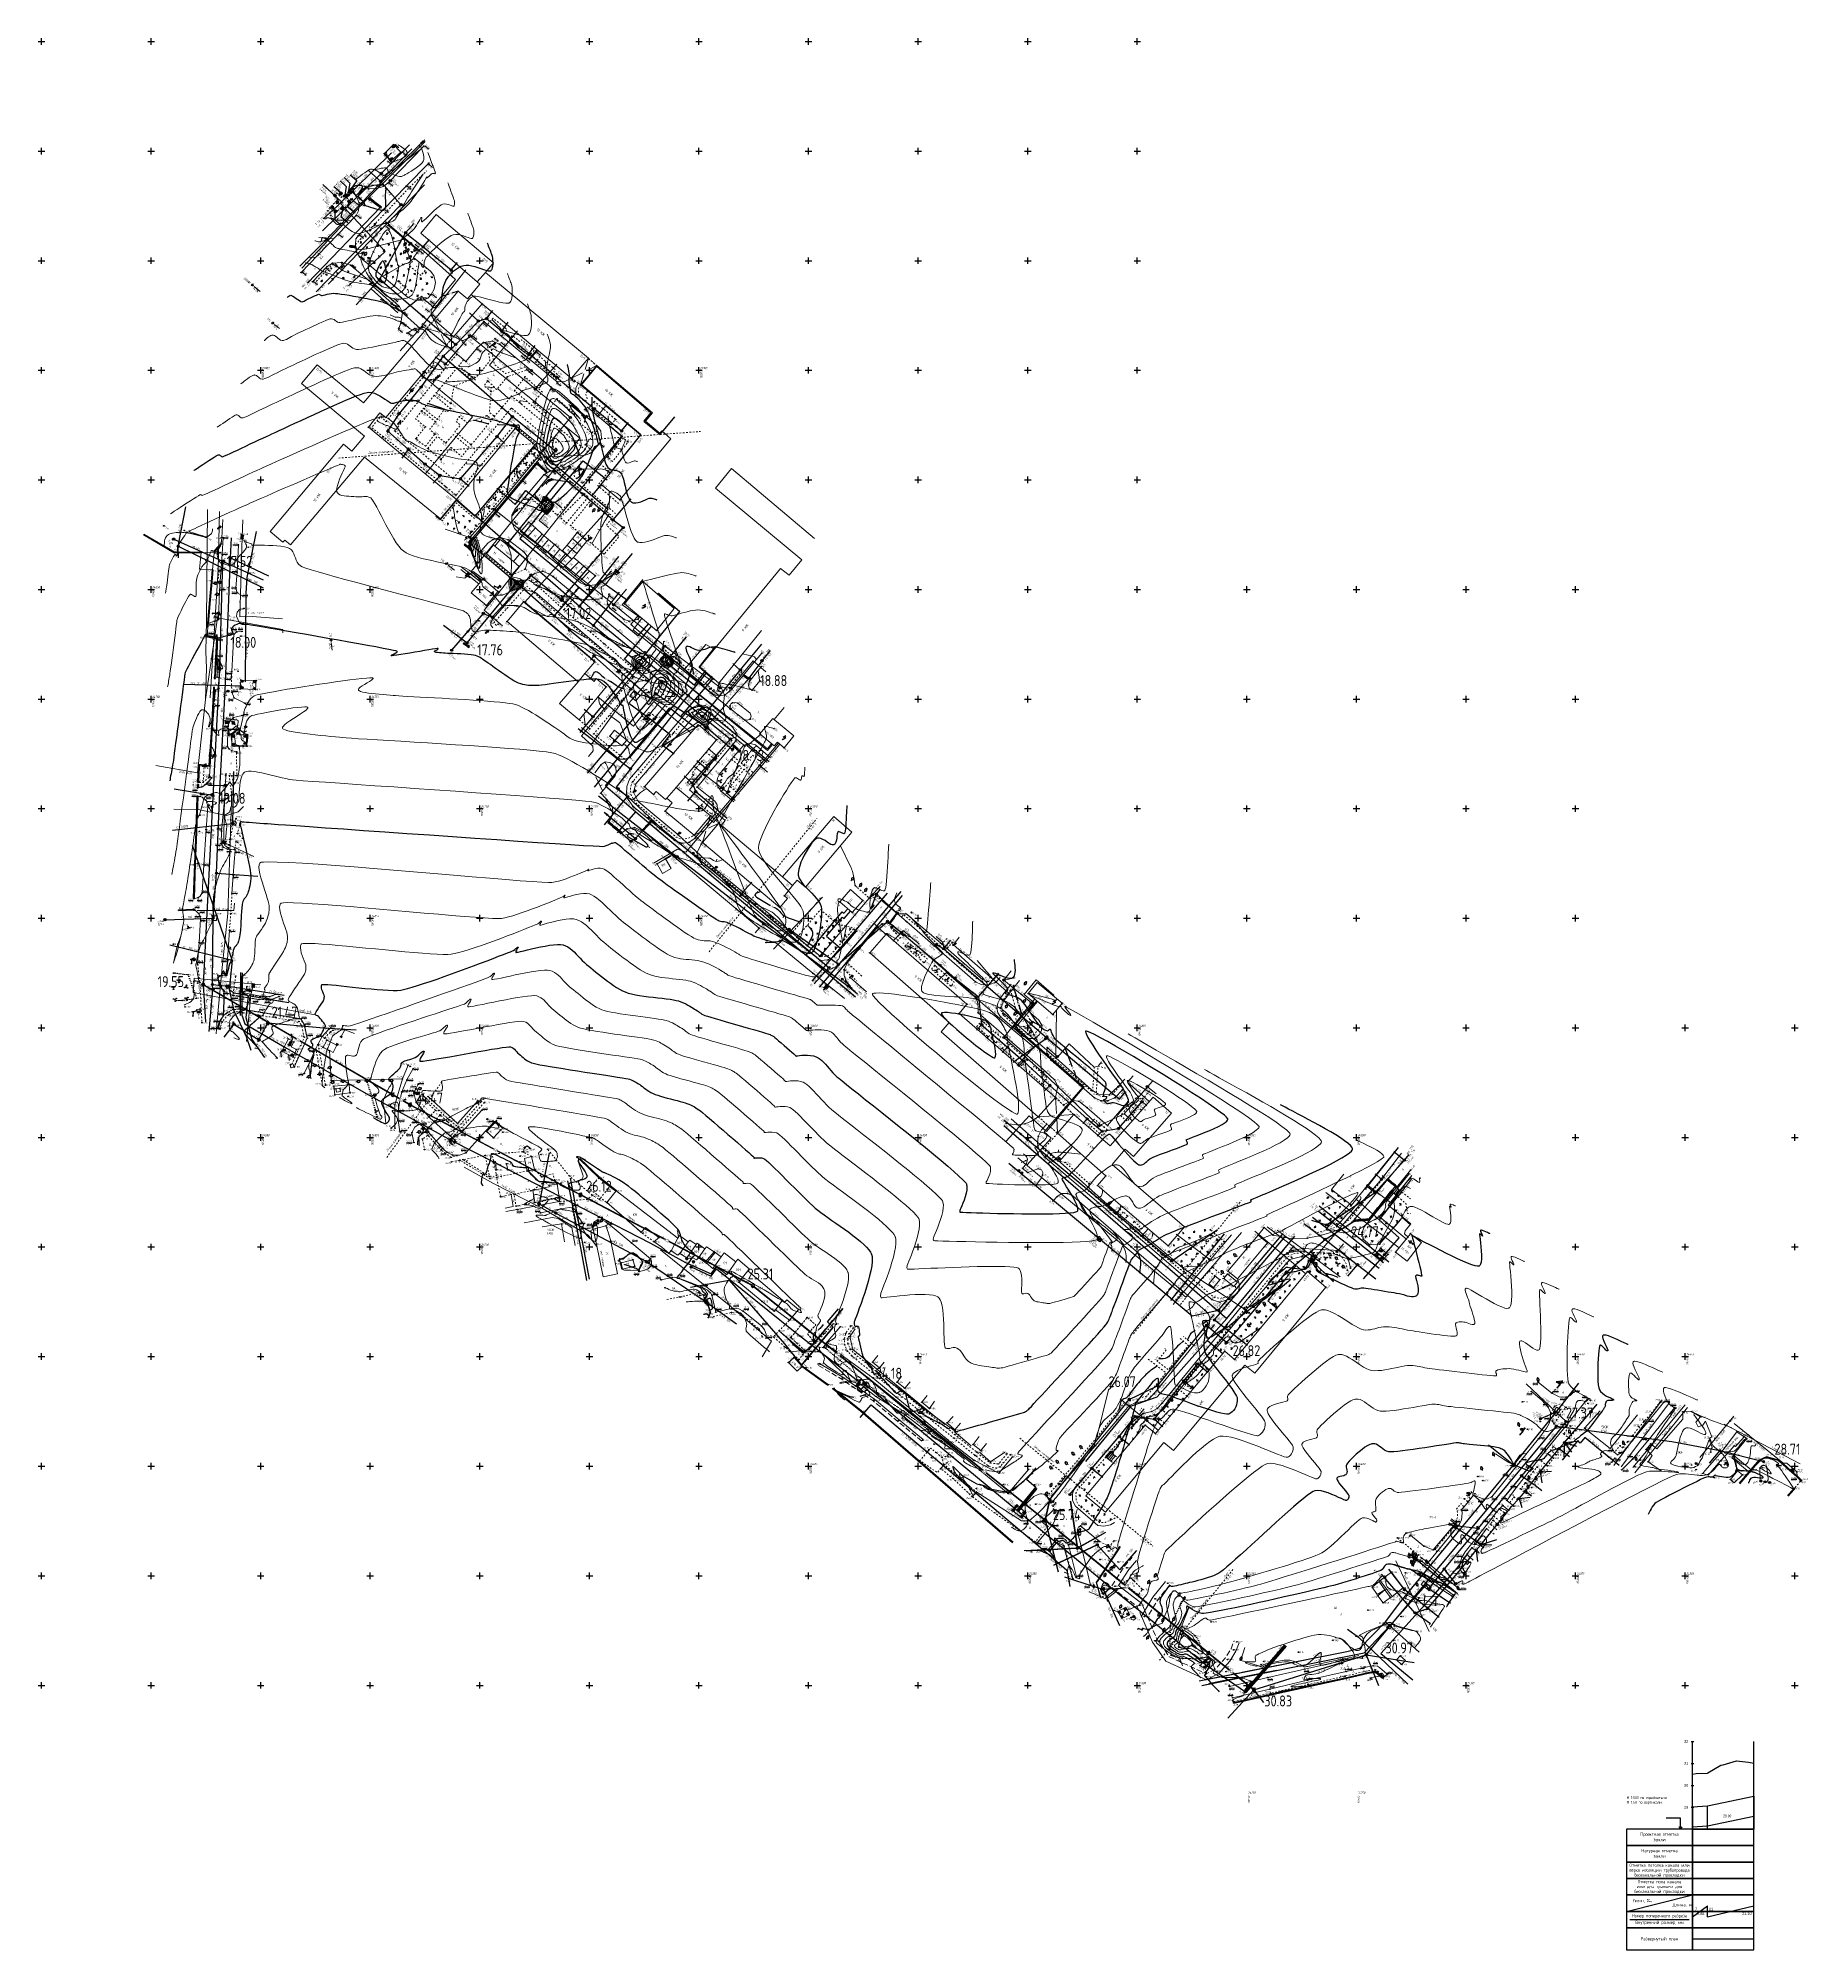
# Model space of a CAD drawing. Header units: metres. Extents: x 2491 to 4492, y 1184 to 2058.
# Drawn here: x 2491 to 3298, y 1186 to 2058 of the extents above; entities that cross this region are included whole.
import ezdxf
from ezdxf.enums import TextEntityAlignment as Align

# ---------------------------------------------------------------- set-up
doc = ezdxf.new("R2010")
doc.units = ezdxf.units.M
for name, pattern in [('g5_01_5x1_5', [1.5, 0.75, -0.75]), ('g5_02x1', [1.5, 1, -0.5]), ('g5_05x2', [3.5, 2.5, -1]), ('g5_366', [0.85, 0.1, -0.75]), ('осеваяX2', [4, 2.5, -0.5, 0.5, -0.5])]:
    doc.linetypes.add(name, pattern=pattern)
for name, color, linetype, transparency in [('01_Геодезические пункты', 7, 'Continuous', 0.6), ('02_Сетка', 7, 'Continuous', 0.6), ('03_Здания и строения', 7, 'Continuous', 0.6), ('05_Элементы зданий', 7, 'Continuous', 0.6), ('06_Инженерно-технические сооружения', 7, 'Continuous', 0.6), ('07_Объекты электропередачи', 7, 'Continuous', 0.6), ('10_Границы покрытий и угодий', 7, 'Continuous', 0.6), ('11_Гидрография', 7, 'Continuous', 0.6), ('12_Рельеф', 7, 'Continuous', 0.6), ('13_Растительность', 7, 'Continuous', 0.6), ('14_Ограждения', 7, 'Continuous', 0.6), ('19_Горизонтали', 7, 'Continuous', 0.6), ('30_Канализация', 7, 'Continuous', 0.6), ('31_Водопровод', 7, 'Continuous', 0.6), ('32_Теплосеть', 7, 'Continuous', 0.6), ('33_Газопровод', 7, 'Continuous', 0.6), ('35_Телефон', 7, 'Continuous', 0.6), ('37_Кабель низкого напряжения', 7, 'Continuous', 0.6), ('38_Кабели высокого напряжения', 7, 'Continuous', 0.6), ('44_Крышки колодцев', 7, 'Continuous', 0.6), ('45_Номера колодцев', 7, 'Continuous', 0.6), ('61_Отметки высоты поверхности', 7, 'Continuous', 0.6)]:
    doc.layers.add(name, color=color, linetype=linetype, transparency=transparency)
doc.layers.add('rastr', color=7, linetype='Continuous')
doc.layers.add('Сетка', color=7, linetype='Continuous')
for name, color, linetype, lineweight in [('Сети_W1', 1, 'Continuous', 30), ('Сети_В1', 130, 'Continuous', 30), ('Сети_Вид.Профиля', 7, 'Continuous', 30), ('Сети_Вид.Профиля.Проектные.Данные', 1, 'Continuous', 30), ('Сети_Г1.Метки', 132, 'Continuous', 30), ('Сети_Горизонтали.Вспомогательные', 1, 'Continuous', 9), ('Сети_Горизонтали.Основные', 1, 'Continuous', 30), ('Сети_К1', 42, 'Continuous', 30), ('Сети_К2', 40, 'Continuous', 30), ('Сети_К2.Метки', 40, 'Continuous', 30), ('Сети_Т', 1, 'Continuous', 30), ('Сети_Трасса', 1, 'осеваяX2', 30)]:
    doc.layers.add(name, color=color, linetype=linetype, lineweight=lineweight)
doc.styles.add('LIKE11', font='GOST_0.TTF')
doc.styles.add('LIKE14', font='GOST_0.TTF')
doc.styles.add('LIKE17', font='GOST_0.TTF')
doc.styles.add('LIKE32', font='GOST_0.TTF')
doc.styles.add('LIKE36', font='GOST_0.TTF')
doc.styles.add('Line_GUGK', font='GOST_0.TTF')
doc.styles.add('pragmai.shx', font='GOST_0.TTF')
doc.styles.get("Standard").update_dxf_attribs({"font": 'GOST_0.TTF'})
doc.linetypes.add('133_2', pattern='A,4,[27,GUGK_2005.shx,S=0.8,R=0,X=0,Y=0],4,-2', length=10)
doc.linetypes.add('g5_084a', pattern='A,0.001,[18,GUGK_2005.shx,S=2.5,R=180,X=0,Y=0],0.5,[18,GUGK_2005.shx,S=6,R=180,X=0,Y=0],0.5', length=1.001)
doc.linetypes.add('g5_084b', pattern='A,0.001,[18,GUGK_2005.shx,S=5,R=180,X=0,Y=0],0.5,[18,GUGK_2005.shx,S=15,R=180,X=0,Y=0],0.5', length=1.001)
doc.linetypes.add('g5_085a', pattern='A,0.001,[19,GUGK_2005.shx,S=1,R=180,X=0,Y=0],0.5,[18,GUGK_2005.shx,S=6,R=180,X=0,Y=0],0.5', length=1.001)
doc.linetypes.add('g5_119_1', pattern='A,4,-1,[31,GUGK_2005.shx,S=0.1,R=0,X=0,Y=0],0.35,[31,GUGK_2005.shx,S=0.08,R=0,X=0,Y=0],3.3,[31,GUGK_2005.shx,S=0.08,R=180,X=0,Y=0],0.35,[31,GUGK_2005.shx,S=0.1,R=180,X=0,Y=0],-1', length=10)
doc.linetypes.add('g5_119_3', pattern='A,4,-1,[31,GUGK_2005.shx,S=0.1,R=0,X=0,Y=0],4,[31,GUGK_2005.shx,S=0.1,R=180,X=0,Y=0],-1', length=10)
doc.linetypes.add('g5_121_g', pattern='A,4,-0.4,["Г",Line_GUGK,S=1,R=0,X=0,Y=-0.5],-1.2,12', length=17.6)
doc.linetypes.add('g5_121_kl', pattern='A,4,-0.4,["Кл",Line_GUGK,S=1,R=0,X=0,Y=-0.5],-2.2,12', length=18.6)
doc.linetypes.add('g5_121_t', pattern='A,4,-0.4,["Т",Line_GUGK,S=1,R=0,X=0,Y=-0.5],-1.2,12', length=17.6)
doc.linetypes.add('g5_122_g', pattern='A,1,-1,1.5,-0.4,["Г",Line_GUGK,S=1,R=0,X=0,Y=-0.5],-1.5,1.5,-1,4,-1,4,-1,3', length=20.9)
doc.linetypes.add('g5_122_k', pattern='A,1,-1,1.5,-0.4,["К",Line_GUGK,S=1,R=0,X=0,Y=-0.5],-1.5,1.5,-1,4,-1,4,-1,3', length=20.9)
doc.linetypes.add('g5_122_kl', pattern='A,1,-1,1.5,-0.4,["Кл",Line_GUGK,S=1,R=0,X=0,Y=-0.5],-2.4,1.5,-1,4,-1,4,-1,3', length=21.8)
doc.linetypes.add('g5_122_t', pattern='A,1,-1,1.5,-0.4,["Т",Line_GUGK,S=1,R=0,X=0,Y=-0.5],-1.5,1.5,-1,4,-1,4,-1,3', length=20.9)
doc.linetypes.add('g5_122_v', pattern='A,1,-1,1.5,-0.4,["В",Line_GUGK,S=1,R=0,X=0,Y=-0.5],-1.5,1.5,-1,4,-1,4,-1,3', length=20.9)
doc.linetypes.add('g5_133_t', pattern='A,2,[27,GUGK_2005.shx,S=0.4,R=0,X=0,Y=0],2,-1,2,[27,GUGK_2005.shx,S=0.4,R=0,X=0,Y=0],2,-1,2,[27,GUGK_2005.shx,S=0.4,R=0,X=0,Y=0],2,-0.1,["V",Line_GUGK,S=1,R=0,X=0,Y=-0.5],-1', length=15.1)
doc.linetypes.add('g5_386_1', pattern='A,0,-0.75,[39,GUGK_2005.shx,S=0.5,R=0,X=0.55,Y=0],-0.75', length=1.5)
doc.linetypes.add('g5_386_4', pattern='A,0,-3.5,[23,GUGK_2005.shx,S=1,R=0,X=3,Y=0],-3.5', length=7)
doc.linetypes.add('g5_397_1', pattern='A,0,-0.625,[39,GUGK_2005.shx,S=0.5,R=0,X=0.5,Y=0],-1.25,[24,GUGK_2005.shx,S=0.5,R=0,X=0.5,Y=0],-0.625', length=2.5)
doc.linetypes.add('g5_472', pattern='A,0,-4,[25,GUGK_2005.shx,S=0.4,R=0,X=0,Y=-0.2],0', length=4)
doc.linetypes.add('g5_474_1a', pattern='A,1,-0.25,[28,GUGK_2005.shx,S=1,R=0,X=0,Y=0],-0.25,1', length=2.5)
doc.linetypes.add('g5_474_2a', pattern='A,1,-0.25,[27,GUGK_2005.shx,S=1,R=0,X=0,Y=0],-0.25,1', length=2.5)
doc.linetypes.add('g5_475_1', pattern='A,1.25,[25,GUGK_2005.shx,S=0.4,R=0,X=0,Y=0],1.25', length=2.5)
doc.linetypes.add('g5_475_2', pattern='A,1.25,[25,GUGK_2005.shx,S=0.4,R=0,X=0,Y=0],1.25,-0.5', length=3)
doc.linetypes.add('g5_476_2c', pattern='A,2.75,-0.25,[32,GUGK_2005.shx,S=1,R=0,X=0,Y=0],-0.25,2.75', length=6)

# ---------------------------------------------------------------- blocks, each defined once
blk = doc.blocks.new('g5_395_1')
h = blk.add_hatch(color=0)
h.paths.add_polyline_path([(-0.15, 0.75, 1), (0.15, 0.75, 1)])
h.paths.add_polyline_path([(-0.5, -0.37, 1), (-0.8, -0.37, 1)])
h.paths.add_polyline_path([(0.8, -0.37, 1), (0.5, -0.37, 1)])
at = {"color": 0}
for centre, radius in [((0, 0), 0.2), ((0, 0.75), 0.15), ((-0.65, -0.37), 0.15), ((0.65, -0.37), 0.15)]:
    blk.add_circle(centre, radius, dxfattribs=at)
blk = doc.blocks.new('g5_115_1')
at = {"color": 0}
for points in [[(0, 0), (2, 0)], [(1.65, -0.25), (2, 0), (1.65, 0.25)]]:
    blk.add_lwpolyline(points, dxfattribs=at)
blk = doc.blocks.new('g5_117sv')
h = blk.add_hatch(color=255)
h.paths.add_polyline_path([(-0.04, 0.46, 0.390634), (-0.46, 0, 0.11106), (-0.42, -0.2), (-0.04, 0.02)])
h.paths.add_polyline_path([(0.04, 0.02), (0.42, -0.2, 0.11106), (0.46, 0, 0.390634), (0.04, 0.46)])
h.paths.add_polyline_path([(-0.38, -0.26, 0.524447), (0.38, -0.26), (0, -0.04)])
at = {"color": 0}
for points in [[(0, 0.5), (0, 0)], [(0, 0), (-0.43, -0.25)], [(0.43, -0.25), (0, 0)]]:
    blk.add_lwpolyline(points, dxfattribs=at)
blk.add_circle((0, 0), 0.5, dxfattribs=at)
blk = doc.blocks.new('g5_117t')
h = blk.add_hatch(color=255)
h.paths.add_polyline_path([(-0.04, -0.04), (-0.46, -0.04, 0.367426), (-0.04, -0.46)])
h.paths.add_polyline_path([(0.04, -0.46, 0.367426), (0.46, -0.04), (0.04, -0.04)])
h.paths.add_polyline_path([(0.46, 0.04, 0.921954), (-0.46, 0.04)])
at = {"color": 0}
for points in [[(-0.5, 0), (0.5, 0)], [(0, -0.5), (0, 0)]]:
    blk.add_lwpolyline(points, dxfattribs=at)
blk.add_circle((0, 0), 0.5, dxfattribs=at)
blk = doc.blocks.new('g5_117b')
h = blk.add_hatch(color=255)
edge = h.paths.add_edge_path(flags=16)
edge.add_arc((0, 0), 0.113, 0, 360)
edge = h.paths.add_edge_path()
edge.add_arc((0, 0), 0.463, 0, 360)
h = blk.add_hatch(color=0)
edge = h.paths.add_edge_path()
edge.add_arc((0, 0), 0.075, 0, 360)
at = {"color": 0}
for radius in [0.5, 0.075]:
    blk.add_circle((0, 0), radius, dxfattribs=at)
blk = doc.blocks.new('g5_117v')
h = blk.add_hatch(color=255)
h.paths.add_polyline_path([(-0.46, 0.04), (0.46, 0.04, 0.921954)])
h.paths.add_polyline_path([(0.46, -0.04), (-0.46, -0.04, 0.921954)])
at = {"color": 0}
blk.add_line((-0.5, 0), (0.5, 0), dxfattribs=at)
blk.add_circle((0, 0), 0.5, dxfattribs=at)
blk = doc.blocks.new('g5_110_1e')
h = blk.add_hatch(color=255)
edge = h.paths.add_edge_path()
edge.add_arc((0, 0), 0.212, 0, 360)
at = {"color": 0}
for p, q in [((0, 1.38), (-0.75, 1.38)), ((0, 0.25), (0, 1.5)), ((0, 1.38), (0.75, 1.38))]:
    blk.add_line(p, q, dxfattribs=at)
for points in [[(-0.2, 1.38), (-0.2, 0.93, -1.040016), (-0.55, 0.93), (-0.55, 1.38)], [(0.2, 1.38), (0.2, 0.93, 1.040016), (0.55, 0.93), (0.55, 1.38)]]:
    blk.add_lwpolyline(points, format="xyb", dxfattribs=at)
blk.add_circle((0, 0), 0.25, dxfattribs=at)
blk = doc.blocks.new('g5_474c_2')
h = blk.add_hatch(color=0)
edge = h.paths.add_edge_path()
edge.add_arc((0, 0), 0.25, 0, 360)
at = {"color": 0}
blk.add_line((0, -0.25), (0, -0.5), dxfattribs=at)
blk.add_lwpolyline([(0.25, -0.5), (0.25, 0.5)], dxfattribs=at)
blk.add_circle((0, 0), 0.25, dxfattribs=at)
blk = doc.blocks.new('g5_474c_1')
h = blk.add_hatch(color=0)
edge = h.paths.add_edge_path()
edge.add_arc((0, 0), 0.25, 0, 360)
at = {"color": 0}
blk.add_line((0, 0.25), (0, 0.5), dxfattribs=at)
blk.add_lwpolyline([(0.25, -0.5), (0.25, 0.5)], dxfattribs=at)
blk.add_circle((0, 0), 0.25, dxfattribs=at)
blk = doc.blocks.new('g5_388_1')
at = {"color": 0}
blk.add_lwpolyline([(0, 0.5), (0.26, 0.5, 0.798042), (0.36, 0.97, 0.636328), (0.23, 1.41, 0.533064), (0, 1.75, 0.533064), (-0.23, 1.41, 0.636328), (-0.36, 0.97, 0.798042), (-0.26, 0.5)], format="xyb", dxfattribs=at)
for points in [[(0, 0.5), (-0.26, 0.5)], [(0.25, 0), (0, 0), (0, 0.5)]]:
    blk.add_lwpolyline(points, dxfattribs=at)
blk = doc.blocks.new('g5_122_7')
h = blk.add_hatch(color=0)
edge = h.paths.add_edge_path()
edge.add_arc((0, 0), 0.25, 0, 360)
at = {"color": 0}
blk.add_circle((0, 0), 0.25, dxfattribs=at)
blk = doc.blocks.new('g5_117kb')
h = blk.add_hatch(color=255)
h.paths.add_polyline_path([(0.04, 0.04), (0.46, 0.04, 0.367426), (0.04, 0.46)])
h.paths.add_polyline_path([(-0.04, 0.46, 0.367426), (-0.46, 0.04), (-0.04, 0.04)])
h.paths.add_polyline_path([(-0.04, -0.04), (-0.46, -0.04, 0.367426), (-0.04, -0.46)])
h.paths.add_polyline_path([(0.04, -0.46, 0.367426), (0.46, -0.04), (0.04, -0.04)])
at = {"color": 0}
for points in [[(-0.5, 0), (0.5, 0)], [(0, 0.5), (0, -0.5)]]:
    blk.add_lwpolyline(points, dxfattribs=at)
blk.add_circle((0, 0), 0.5, dxfattribs=at)
blk = doc.blocks.new('g5_117')
h = blk.add_hatch(color=255)
h.paths.add_polyline_path([(-0.3, 0.35), (0.35, -0.3, 0.177899), (0.46, 0, 0.639215)])
h.paths.add_polyline_path([(-0.35, 0.3, 0.177899), (-0.46, 0, 0.639215), (0.3, -0.35)])
at = {"color": 0}
blk.add_lwpolyline([(0.35, -0.35), (-0.35, 0.35)], dxfattribs=at)
blk.add_circle((0, 0), 0.5, dxfattribs=at)
blk = doc.blocks.new('g5_106_1a')
h = blk.add_hatch(color=255)
edge = h.paths.add_edge_path()
edge.add_arc((0, 0), 0.212, 0, 360)
at = {"color": 0}
blk.add_circle((0, 0), 0.25, dxfattribs=at)
blk = doc.blocks.new('g5_474a_2')
h = blk.add_hatch(color=255)
h.paths.add_polyline_path([(0.2125, 0.2125), (-0.2125, 0.2125), (-0.2125, -0.2125), (0.2125, -0.2125)])
edge = h.paths.add_edge_path(flags=16)
edge.add_arc((0, 0), 0.0975, 180, 540)
h = blk.add_hatch(color=0)
edge = h.paths.add_edge_path()
edge.add_arc((0, 0), 0.06, 0, 360)
at = {"color": 0}
blk.add_line((0, -0.25), (0, -0.5), dxfattribs=at)
blk.add_lwpolyline([(0.25, 0.25), (-0.25, 0.25), (-0.25, -0.25), (0.25, -0.25)], close=True, dxfattribs=at)
blk.add_lwpolyline([(0.25, -0.5), (0.25, 0.5)], dxfattribs=at)
blk.add_circle((0, 0), 0.06, dxfattribs=at)
blk = doc.blocks.new('g5_474a_1')
h = blk.add_hatch(color=255)
h.paths.add_polyline_path([(-0.2125, -0.2125), (0.2125, -0.2125), (0.2125, 0.2125), (-0.2125, 0.2125)])
edge = h.paths.add_edge_path(flags=16)
edge.add_arc((0, 0), 0.0975, 0, 360)
h = blk.add_hatch(color=0)
edge = h.paths.add_edge_path()
edge.add_arc((0, 0), 0.06, 0, 360)
at = {"color": 0}
blk.add_line((0, 0.25), (0, 0.5), dxfattribs=at)
blk.add_lwpolyline([(-0.25, -0.25), (0.25, -0.25), (0.25, 0.25), (-0.25, 0.25)], close=True, dxfattribs=at)
blk.add_lwpolyline([(0.25, -0.5), (0.25, 0.5)], dxfattribs=at)
blk.add_circle((0, 0), 0.06, dxfattribs=at)
blk = doc.blocks.new('g5_304_4')
h = blk.add_hatch(color=255)
edge = h.paths.add_edge_path()
edge.add_arc((0, 0), 0.463, 0, 360)
at = {"color": 0}
for p, q in [((-0.4, 1), (0.4, 1)), ((0, 0.5), (0, 1))]:
    blk.add_line(p, q, dxfattribs=at)
blk.add_circle((0, 0), 0.5, dxfattribs=at)
blk = doc.blocks.new('g5_311_2_1')
h = blk.add_hatch(color=0)
edge = h.paths.add_edge_path()
edge.add_arc((0, 0), 0.5, 0, 360.00026)
at = {"color": 0}
blk.add_circle((0, 0), 0.5, dxfattribs=at)
at = {"style": 'LIKE11', "flags": 8}
for tag, p in [('Отметка', (1, 0)), ('Высота опоры', (-7.75, -2.8))]:
    blk.add_attdef(tag, p, '', height=1.6, dxfattribs=at)
blk = doc.blocks.new('g5_012')
at = {"color": 92}
for points in [[(-1.5, 0), (1.5, 0)], [(0, -1.5), (0, 1.5)]]:
    blk.add_lwpolyline(points, dxfattribs=at)
blk = doc.blocks.new('g5_330')
blk.add_hatch(color=0).paths.add_polyline_path([(0.15, 0, 1), (-0.15, 0, 1)])
at = {"color": 0}
blk.add_circle((0, 0), 0.15, dxfattribs=at)
blk = doc.blocks.new('g5_117kl')
h = blk.add_hatch(color=255)
h.paths.add_polyline_path([(0.42, 0.2, 0.633652), (-0.42, 0.2)])
h.paths.add_polyline_path([(-0.45, 0.12, 0.067116), (-0.46, 0, 0.067116), (-0.45, -0.12), (0.45, -0.12, 0.067116), (0.46, 0, 0.067116), (0.45, 0.12)])
h.paths.add_polyline_path([(-0.42, -0.2, 0.633652), (0.42, -0.2)])
at = {"color": 0}
for p, q in [((-0.47, 0.16), (0.47, 0.16)), ((-0.47, -0.16), (0.47, -0.16))]:
    blk.add_line(p, q, dxfattribs=at)
blk.add_circle((0, 0), 0.5, dxfattribs=at)
blk = doc.blocks.new('g5_118')
h = blk.add_hatch(color=255)
edge = h.paths.add_edge_path()
edge.add_arc((0, 0), 0.463, 0, 360)
at = {"color": 0}
blk.add_circle((0, 0), 0.5, dxfattribs=at)
blk = doc.blocks.new('g5_110_1c')
h = blk.add_hatch(color=255)
edge = h.paths.add_edge_path()
edge.add_arc((0, 0), 0.212, 0, 360)
edge = h.paths.add_edge_path(flags=16)
edge.add_arc((0, 0), 0.0975, 0, 360)
h = blk.add_hatch(color=0)
edge = h.paths.add_edge_path()
edge.add_arc((0, 0), 0.06, 0, 360)
at = {"color": 0}
for p, q in [((0, 0.25), (0, 1.5)), ((0, 1.38), (0.75, 1.38))]:
    blk.add_line(p, q, dxfattribs=at)
blk.add_lwpolyline([(0.2, 1.38), (0.2, 0.93, 1.040016), (0.55, 0.93), (0.55, 1.38)], format="xyb", dxfattribs=at)
for radius in [0.25, 0.06]:
    blk.add_circle((0, 0), radius, dxfattribs=at)
blk = doc.blocks.new('g5_416')
at = {"color": 0}
blk.add_lwpolyline([(0.36, 0.6), (0, 0), (-0.36, 0.6)], dxfattribs=at)
for centre in [(-0.36, 0), (0.36, 0)]:
    blk.add_circle(centre, 0.0375, dxfattribs=at)
blk = doc.blocks.new('g5_005_1')
h = blk.add_hatch(color=255)
edge = h.paths.add_edge_path()
edge.add_arc((0, 0), 0.338, 0, 360)
edge = h.paths.add_edge_path(flags=16)
edge.add_arc((0, 0), 0.1, 0, 360)
at = {"color": 0}
for p, q in [((-0.625, 0), (-0.375, 0)), ((0, 0.625), (0, 0.375)), ((0.375, 0), (0.625, 0)), ((0, -0.375), (0, -0.625))]:
    blk.add_line(p, q, dxfattribs=at)
for radius in [0.375, 0.0625]:
    blk.add_circle((0, 0), radius, dxfattribs=at)
blk = doc.blocks.new('g5_113a')
blk.add_hatch(color=0).paths.add_polyline_path([(-0.375, 0), (0.375, 0), (0.375, 0.5), (-0.375, 0.5)])
at = {"color": 0}
blk.add_lwpolyline([(-0.375, 0), (0.375, 0), (0.375, 0.5), (-0.375, 0.5)], close=True, dxfattribs=at)
blk = doc.blocks.new('g5_112')
blk.add_hatch(color=0).paths.add_polyline_path([(0, 0), (0.08, 0.61), (0.36, 0.5)])
at = {"color": 0}
blk.add_lwpolyline([(0.22, 0.56), (0.75, 1.88), (-0.38, 1.2), (0.15, 2.6)], dxfattribs=at)
blk.add_lwpolyline([(0, 0), (0.08, 0.61), (0.36, 0.5)], close=True, dxfattribs=at)
blk = doc.blocks.new('g5_367_1')
at = {"color": 0}
for points in [[(0, 0.5), (-0.26, 0.5)], [(0, 0.5), (0.26, 0.5)], [(0, 0), (0, 0.5)], [(0.25, 0), (0, 0)]]:
    blk.add_lwpolyline(points, dxfattribs=at)
for centre, start, end in [((-0.26, 0.75), 115.63459, 270), ((-0.2, 1.16), 97.94065, 227.81966), ((0, 1.5), 90, 202.24196), ((0, 1.5), 337.75804, 90), ((0.2, 1.16), 312.18034, 82.05935), ((0.26, 0.75), 270, 64.36541)]:
    blk.add_arc(centre, 0.25, start, end, dxfattribs=at)
blk = doc.blocks.new('g5_121_7c')
h = blk.add_hatch(color=0)
edge = h.paths.add_edge_path()
edge.add_arc((0, 0), 0.3, 0, 360)
at = {"color": 0}
blk.add_circle((0, 0), 0.3, dxfattribs=at)
blk = doc.blocks.new('g5_394')
at = {"color": 0}
for centre, radius in [((0, 0), 0.2), ((0, 0.75), 0.15), ((-0.65, -0.37), 0.15), ((0.65, -0.37), 0.15)]:
    blk.add_circle(centre, radius, dxfattribs=at)
blk = doc.blocks.new('g5_128a')
h = blk.add_hatch(color=255)
h.paths.add_polyline_path([(-0.1625, 0.2125), (-0.3375, 0.2125), (-0.3375, -0.2125), (-0.1625, -0.2125)])
h.paths.add_polyline_path([(0.0875, 0.2125), (-0.0875, 0.2125), (-0.0875, -0.2125), (0.0875, -0.2125)])
h.paths.add_polyline_path([(0.3375, 0.2125), (0.1625, 0.2125), (0.1625, -0.2125), (0.3375, -0.2125)])
at = {"color": 0}
blk.add_lwpolyline([(-0.375, -0.25), (0.375, -0.25), (0.375, 0.25), (-0.375, 0.25)], close=True, dxfattribs=at)
for points in [[(-0.125, -0.25), (-0.125, 0.25)], [(0.125, -0.25), (0.125, 0.25)]]:
    blk.add_lwpolyline(points, dxfattribs=at)
blk = doc.blocks.new('g5_121_7a')
at = {"color": 0, "lineweight": 30}
blk.add_lwpolyline([(0.25, 0.375), (0, 0.375), (0, -0.375), (0.25, -0.375)], dxfattribs=at)
blk = doc.blocks.new('g5_122_3')
blk.add_hatch(color=0).paths.add_polyline_path([(0, -0.25), (0, 0.25), (1.5, 0)])
at = {"color": 0}
blk.add_lwpolyline([(0, -0.25), (0, 0.25), (1.5, 0), (0, -0.25)], dxfattribs=at)
blk = doc.blocks.new('g5_128b')
h = blk.add_hatch(color=255)
h.paths.add_polyline_path([(-0.16, 0.3, 0.273653), (-0.34, 0, 0.273653), (-0.16, -0.3)])
h.paths.add_polyline_path([(0.09, 0.33, 0.131884), (-0.09, 0.33), (-0.09, -0.33, 0.131884), (0.09, -0.33)])
h.paths.add_polyline_path([(0.16, -0.3, 0.273653), (0.34, 0, 0.273653), (0.16, 0.3)])
at = {"color": 0}
for points in [[(-0.12, -0.35), (-0.12, 0.35)], [(0.12, -0.35), (0.12, 0.35)]]:
    blk.add_lwpolyline(points, dxfattribs=at)
blk.add_circle((0, 0), 0.375, dxfattribs=at)
blk = doc.blocks.new('g5_117g')
h = blk.add_hatch(color=255)
h.paths.add_polyline_path([(-0.46, 0, 0.177899), (-0.35, -0.3), (0.3, 0.35, 0.639215)])
h.paths.add_polyline_path([(-0.3, -0.35, 0.639215), (0.46, 0, 0.177899), (0.35, 0.3)])
at = {"color": 0}
blk.add_lwpolyline([(-0.35, -0.35), (0.35, 0.35)], dxfattribs=at)
blk.add_circle((0, 0), 0.5, dxfattribs=at)
blk = doc.blocks.new('g_scratch')
at = {"color": 0, "linetype": 'ByBlock', "lineweight": 15}
blk.add_line((0, 0), (1, 0), dxfattribs=at)
blk = doc.blocks.new('Боковик ТС Форма 2')
at = {"layer": 'Сети_Вид.Профиля', "ltscale": 100}
for points in [[(0, 0), (-60, 0), (-60, -15), (0, -15)], [(0, -15), (-60, -15), (-60, -30), (0, -30)], [(0, -30), (-60, -30), (-60, -45), (0, -45)], [(0, -45), (-60, -45), (-60, -60), (0, -60)], [(0, -60), (-60, -60), (-60, -75), (0, -75)], [(0, -75), (-60, -75), (-60, -90), (0, -90)], [(0, -90), (-60, -90), (-60, -110), (0, -110)]]:
    blk.add_lwpolyline(points, close=True, dxfattribs=at)
at = {"layer": 'Сети_Вид.Профиля'}
for points in [[(-10.7, 0), (-10.7, 10), (-23.9, 10)], [(-10.7, 0), (-12.1, 2.3)], [(-10.7, 0), (-9.4, 2.3)]]:
    blk.add_lwpolyline(points, dxfattribs=at)
at = {"layer": 'Сети_Вид.Профиля', "ltscale": 100}
for points in [[(-60, -75), (0, -60)], [(-57, -82.5), (-3, -82.5)]]:
    blk.add_lwpolyline(points, dxfattribs=at)
at = {"layer": 'Сети_Вид.Профиля', "color": 0, "linetype": 'Continuous'}
for s, p in [('Проектная отметка', (-30, -4.5)), ('земли', (-30, -9.5)), ('Отметка потолка канала или', (-30, -32.8)), ('Натурная отметка', (-30, -19.5)), ('земли', (-30, -24.5)), ('верха изоляции трубопровода', (-30, -37.3)), ('бесканальной прокладки', (-30, -41.8)), ('или дна траншеи для', (-30, -52.3)), ('Отметка пола канала', (-30, -47.8)), ('бесканальной прокладки', (-30, -56.8)), ('Номер поперечного разреза', (-30, -79)), ('Внутренний размер, мм', (-30, -85)), ('Развернутый план', (-30, -100))]:
    blk.add_text(s, height=3, dxfattribs=at).set_placement(p, align=Align.MIDDLE_CENTER)
for s, p in [('Уклон, ‰', (-54.4, -65.1)), ('Длина, м', (-18, -69))]:
    blk.add_text(s, height=3, dxfattribs=at).set_placement(p, align=Align.MIDDLE_LEFT)

msp = doc.modelspace()

# ---------------------------------------------------------------- linework, layer by layer
at = {"flags": 128}
for points in [[(2625.44, 1990.07), (2628.37, 1987.74), (2628.5, 1987.36)], [(2628.27, 1992.67), (2631, 1990.14), (2630.4, 1986.21)], [(2630.07, 1994.17), (2632.77, 1991.57), (2631.79, 1986.64)], [(2632.93, 1995.41), (2635.96, 1992.78), (2632.57, 1988)], [(2631.74, 1973.53), (2628.72, 1976.07), (2629.6, 1980.1)], [(2635.19, 1977.93), (2631.94, 1980.52), (2632.27, 1982.84)], [(2629.09, 1971.95), (2626, 1974.83), (2626.01, 1978.42)], [(2900.18, 1647.94), (2903.13, 1645.36), (2903.74, 1642.82)]]:
    msp.add_lwpolyline(points, dxfattribs=at)
at = {"color": 7, "linetype": 'Continuous', "lineweight": 5, "flags": 128}
for points in [[(2723.14, 1834.41), (2719.15, 1837.78), (2722.43, 1841.85)], [(2729.43, 1843.39), (2725.95, 1846.26), (2725.16, 1845.15)], [(2784.11, 1772.84), (2780.5, 1775.82), (2777.59, 1775.29)], [(2888.72, 1647.71), (2885.24, 1650.67), (2884.83, 1650.16)], [(2892.53, 1644.52), (2888.84, 1647.48), (2886.11, 1648.61)]]:
    msp.add_lwpolyline(points, dxfattribs=at)
at = {"layer": '01_Геодезические пункты', "color": 7, "lineweight": 20, "flags": 128}
for points in [[(2637.11, 1981.28), (2634.34, 1983.59)], [(2591.86, 1942.16), (2589.09, 1944.47)], [(2591.86, 1942.16), (2589.09, 1944.47)], [(2591.87, 1942.17), (2589.1, 1944.47)], [(2591.87, 1942.17), (2589.1, 1944.47)], [(2600.55, 1925.31), (2598.4, 1927.11)], [(2690.06, 1901.8), (2687.92, 1903.59)], [(2726.46, 1863.14), (2723.7, 1865.44)], [(2722.42, 1822.79), (2719.63, 1825.1)], [(2680.4, 1815.04), (2677.65, 1817.33)], [(2624.71, 1778.49), (2624.24, 1782.05)], [(2800.86, 1757.97), (2798.1, 1760.26)], [(2823.35, 1722.97), (2820.57, 1725.28)], [(2772.66, 1699.04), (2769.87, 1701.35)], [(2793.03, 1682.93), (2790.26, 1685.24)], [(2883.54, 1649.17), (2880.76, 1651.48)], [(2861.04, 1625.43), (2858.26, 1627.75)], [(2968, 1579.22), (2965.84, 1581.03)], [(2954.19, 1544.82), (2951.42, 1547.13)], [(3063.56, 1506.86), (3061.22, 1504.13)], [(3086.11, 1507.7), (3083.79, 1504.99)], [(3014.64, 1490.7), (3012.3, 1487.96)], [(3033.02, 1470.46), (3031.19, 1468.32)], [(2995.18, 1432.42), (2992.84, 1429.69)], [(2959.48, 1401.68), (2957.15, 1398.96)]]:
    msp.add_lwpolyline(points, dxfattribs=at)
at = {"layer": '03_Здания и строения', "color": 7, "linetype": 'Continuous', "lineweight": 20, "flags": 128}
for points in [[(2690.89, 1946.57), (2665.04, 1968.84), (2672.15, 1977.39), (2698.26, 1955.35), (2694.56, 1950.85)], [(2688.13, 1940.84), (2692.09, 1945.57), (2690.89, 1946.57), (2694.56, 1950.85), (2741.55, 1911.77), (2733.84, 1902.68), (2733.78, 1902.73), (2693.13, 1936.59), (2688.13, 1940.84)], [(2671.17, 1929.23), (2671.26, 1929.33), (2682.12, 1942.3), (2686.39, 1938.81), (2688.13, 1940.84), (2693.13, 1936.59), (2680.17, 1921.62), (2680.12, 1921.57), (2671.17, 1929.23)], [(2681.34, 1847.26), (2641.2, 1880.25), (2646.41, 1886.89), (2649.08, 1884.79), (2676.67, 1917.59), (2676.81, 1917.74), (2667.77, 1925.36), (2667.7, 1925.18), (2638.91, 1891.34), (2617.85, 1908.78), (2610.62, 1900.19), (2639.34, 1876.2), (2633.67, 1869.41), (2629.85, 1872.5), (2596.41, 1832.67), (2602.19, 1827.79), (2603.05, 1828.76), (2605.67, 1826.57), (2639.47, 1866.67), (2674.07, 1838.45), (2681.34, 1847.26)], [(2738, 1899.61), (2765.31, 1876.74), (2747.46, 1854.08), (2755.96, 1847.15), (2779.22, 1875), (2775.06, 1878.6), (2774.19, 1877.57), (2767.66, 1883.08), (2770.85, 1886.88), (2745.36, 1908.38), (2738, 1899.61)], [(2708.11, 1879.64), (2681.34, 1847.26), (2689.95, 1839.93), (2717.16, 1872.19), (2708.11, 1879.64)], [(2820.54, 1787.59), (2801.09, 1763.58), (2792.35, 1770.96), (2829.27, 1815.88), (2833.21, 1812.74), (2838.91, 1819.81), (2799.59, 1852.55), (2806.81, 1861.44), (2844.67, 1829.48)], [(2710.79, 1832.72), (2714.34, 1837.04), (2717.36, 1834.35), (2720.51, 1831.52), (2723.38, 1829.05), (2726.09, 1826.74), (2728.55, 1824.57), (2731.08, 1822.47), (2733.96, 1820.02), (2734.75, 1820.88), (2737.14, 1818.85), (2739.49, 1816.83), (2742.14, 1814.58), (2744.74, 1812.47), (2740.66, 1808.18), (2738.01, 1810.35), (2735.41, 1812.51), (2733.01, 1814.58), (2730.68, 1816.71), (2730.24, 1816.23), (2727.66, 1818.37), (2725.4, 1820.69), (2723.01, 1823.11), (2720.25, 1825.4), (2717.18, 1827.67), (2713.66, 1830.16), (2710.79, 1832.72)], [(2713.66, 1830.16), (2717.36, 1834.35)], [(2733.96, 1820.02), (2734.75, 1820.88), (2736.26, 1822.61), (2738.62, 1825.53), (2740.82, 1828.35), (2736.49, 1832.3), (2734.24, 1829.47), (2731.89, 1826.53), (2729.77, 1823.97), (2733.96, 1820.02)], [(2570.86, 1822.98), (2570.1, 1815.18), (2564.19, 1815.48), (2564.85, 1823.15), (2570.86, 1822.98)], [(2709.99, 1816.67), (2707.34, 1819.02), (2698.84, 1825.97), (2698.2, 1826.56), (2695.05, 1822.45), (2706.7, 1812.86), (2709.99, 1816.67)], [(2698.84, 1825.97), (2701.32, 1829.06), (2710.12, 1822.33), (2707.34, 1819.02)], [(2720.51, 1831.52), (2717.18, 1827.67)], [(2720.25, 1825.4), (2723.38, 1829.05)], [(2726.09, 1826.74), (2723.01, 1823.11)], [(2728.55, 1824.57), (2725.4, 1820.69)], [(2731.89, 1826.53), (2736.26, 1822.61)], [(2738.62, 1825.53), (2734.24, 1829.47)], [(2727.66, 1818.37), (2731.08, 1822.47)], [(2730.68, 1816.71), (2733.96, 1820.02)], [(2737.14, 1818.85), (2733.01, 1814.58)], [(2739.49, 1816.83), (2735.41, 1812.51)], [(2742.14, 1814.58), (2738.01, 1810.35)], [(2693.49, 1811.05), (2700.31, 1805.26), (2695, 1798.92), (2688.15, 1804.68), (2693.49, 1811.05)], [(2758.05, 1799.75), (2772.66, 1787.58), (2780.67, 1797.58), (2766.44, 1809.84), (2758.05, 1799.75)], [(2704.44, 1791.67), (2711.93, 1800.56), (2744.43, 1773.27), (2740, 1767.9), (2736.95, 1764.06), (2704.44, 1791.67)], [(2740, 1767.9), (2744.16, 1764.27), (2745.13, 1765.61), (2749.7, 1761.83), (2737.32, 1746.85), (2728.43, 1754.17), (2736.95, 1764.06), (2740, 1767.9)], [(2765.19, 1757.86), (2763.17, 1755.47), (2760.46, 1757.66), (2762.48, 1760.18), (2765.19, 1757.86)], [(2800.03, 1737.69), (2791.6, 1744.63), (2767.11, 1716.28), (2771.33, 1712.77), (2772.43, 1714.06), (2776.74, 1710.43), (2777.32, 1711.02), (2781.64, 1715.9), (2795.26, 1732.04), (2800.03, 1737.69)], [(2819.84, 1740.37), (2826.29, 1734.85), (2827.79, 1736.58), (2830.88, 1733.96), (2835.36, 1739.43), (2825.68, 1747.42), (2819.84, 1740.37)], [(2753.52, 1742.07), (2759.14, 1737.57), (2756.81, 1734.86), (2751.35, 1739.32), (2753.52, 1742.07)], [(2777.32, 1711.02), (2779.78, 1708.9), (2776.58, 1705.09), (2789.83, 1694.12), (2797.26, 1702.96), (2781.64, 1715.9), (2777.32, 1711.02)], [(2830.07, 1675.07), (2853.52, 1702.73), (2861.82, 1695.59), (2840.69, 1670.46), (2836.77, 1673.65), (2834.7, 1671.2), (2830.07, 1675.07)], [(2801.14, 1699.67), (2793.65, 1690.87), (2828.93, 1661.22), (2832.35, 1665.31), (2831.01, 1666.49), (2834.7, 1671.2), (2830.07, 1675.07), (2801.14, 1699.67)], [(2775.38, 1676.64), (2772.88, 1681.08), (2776.78, 1683.39), (2779.41, 1678.88), (2775.38, 1676.64)], [(2866.72, 1664.38), (2861.99, 1658.83), (2856.32, 1663.72), (2861.13, 1669.3), (2866.72, 1664.38)], [(2869.95, 1640.46), (2877.44, 1649), (2914.24, 1617), (2910.74, 1612.8), (2954.69, 1574.45), (2946.81, 1565.67), (2902.5, 1604.5), (2906.21, 1608.74), (2869.95, 1640.46)], [(2942.27, 1621.87), (2946.13, 1618.59), (2953.5, 1612.33), (2957.74, 1617.48), (2946.36, 1626.96), (2942.27, 1621.87)], [(2620.56, 1597.35), (2623.39, 1595.84), (2625.16, 1594.95), (2626.74, 1598.29), (2622.21, 1600.57), (2620.56, 1597.35)], [(2626.33, 1578.36), (2626.6, 1576.86), (2628.51, 1577.2), (2628.12, 1578.64), (2626.33, 1578.36)], [(2691.12, 1572.93), (2681.91, 1562.66), (2668.4, 1574.89)], [(2999.25, 1574.63), (2979.65, 1552.45), (2963.07, 1566.66), (2955.65, 1558.14), (2977.64, 1538.7), (2973.93, 1534.3), (3006.14, 1506.79), (3013.55, 1515.42), (2980.56, 1543.87), (2986.52, 1550.89), (2990.34, 1547.53), (3007.63, 1567.29), (2999.25, 1574.63)], [(2713.68, 1540.9), (2712.4, 1546.64), (2715.62, 1547.57), (2717.03, 1541.6), (2713.68, 1540.9)], [(3111.13, 1551.67), (3089.73, 1525.29), (3080.58, 1532.42), (3086.21, 1539.52)], [(2728.29, 1528.92), (2727.28, 1534.99), (2723.67, 1534.41), (2723.65, 1533.72), (2720.31, 1533.15), (2719.68, 1532.8), (2716.29, 1532.25), (2717.14, 1526.58), (2720.57, 1527.19), (2721.19, 1527.68), (2724.76, 1528.28), (2728.29, 1528.92)], [(2798.9, 1504.12), (2794.85, 1499.4), (2791.75, 1501.38), (2790.86, 1500.38), (2787.32, 1502.38), (2786.48, 1501.33), (2783.22, 1503.32), (2782.41, 1502.46), (2779.28, 1504.53), (2778.3, 1503.41), (2775.09, 1506.11), (2771.63, 1508.58), (2773.66, 1510.66), (2767.69, 1515.14), (2765.63, 1512.95), (2749.92, 1526.61), (2754.2, 1531.86), (2782.31, 1510.33), (2783.17, 1511.43), (2787.14, 1508.63), (2787.78, 1509.36), (2790.75, 1507.37), (2791.13, 1507.95), (2794.72, 1505.42), (2795.42, 1506.28), (2798.9, 1504.12)], [(2720.51, 1515.44), (2729.24, 1516.75), (2730.68, 1508.56)], [(2743.75, 1514.45), (2749.6, 1515.89), (2750.79, 1512.6), (2751.83, 1508.95), (2754.85, 1494.04), (2748.3, 1492.71), (2745.23, 1507.51), (2744.52, 1510.91), (2743.75, 1514.45)], [(2782.31, 1510.33), (2779.28, 1504.53)], [(3033.39, 1495.2), (3047.11, 1511.69), (3051.41, 1508.15), (3037.73, 1491.74), (3033.39, 1495.2)], [(3109.9, 1503.87), (3115.22, 1499.78), (3121.77, 1508.25), (3116.63, 1512.25), (3109.9, 1503.87)], [(2756.5, 1499.09), (2761.89, 1500.42), (2762.69, 1497.44), (2757.16, 1496.1), (2756.5, 1499.09)], [(2787.14, 1508.63), (2783.22, 1503.32)], [(2790.75, 1507.37), (2787.32, 1502.38)], [(2794.72, 1505.42), (2791.75, 1501.38)], [(2837.47, 1477.69), (2833.29, 1472.83), (2826.9, 1477.59), (2826.38, 1476.98), (2820.88, 1481.32), (2810.23, 1490.2), (2810.57, 1490.67), (2805.62, 1494.96), (2804.7, 1493.74), (2799.21, 1497.6), (2798.34, 1496.52), (2795.47, 1498.86), (2799.34, 1503.71), (2802.14, 1501.8), (2803.47, 1503.56), (2808.78, 1499.52), (2809.72, 1500.69), (2815, 1496.32), (2814.37, 1495.45), (2830.19, 1481.93), (2831.19, 1481.12), (2832.13, 1482.09), (2837.47, 1477.69)], [(2799.21, 1497.6), (2802.14, 1501.8)], [(2805.62, 1494.96), (2808.78, 1499.52)], [(2810.57, 1490.67), (2814.37, 1495.45)], [(3069.69, 1495.02), (3036.34, 1454.93), (3031.91, 1458.68), (3000.33, 1421.12), (2995.66, 1425.03), (2968.56, 1392.77), (2977.55, 1385.27), (3004.18, 1417.11), (3008.58, 1413.48), (3041.13, 1452.41), (3045.68, 1448.7), (3078, 1488), (3069.69, 1495.02)], [(3029.66, 1491.34), (3026.8, 1487.75), (3024.65, 1489.42), (3027.58, 1492.95), (3029.66, 1491.34)], [(3031.53, 1491.89), (3036.09, 1488.29), (3036.85, 1489.2), (3037.74, 1490.28), (3033.14, 1493.94), (3032.75, 1493.47), (3031.53, 1491.89)], [(2826.9, 1477.59), (2830.19, 1481.93)], [(2873.63, 1456.71), (2871.25, 1453.75), (2874.39, 1451.12), (2876.59, 1453.74)], [(2832.86, 1453.55), (2835.43, 1455.84), (2839.18, 1451.78), (2836.88, 1449.64), (2832.86, 1453.55)], [(2884.42, 1447.28), (2882.4, 1444.61), (2885.93, 1441.78), (2888.42, 1444.76)], [(2896.08, 1438.56), (2893.69, 1435.42), (2897.19, 1432.54), (2899.5, 1435.84)], [(3203.31, 1431.51), (3196.15, 1423.62), (3207.83, 1414.29), (3220.3, 1429.63)], [(3240.89, 1431.06), (3240.9, 1427.7), (3229.14, 1414.11), (3226.29, 1416.52), (3224.19, 1413.83), (3226.93, 1411.05), (3225.07, 1408.3), (3231.26, 1403.96)], [(3240.89, 1431.06), (3244.96, 1431.15), (3248.95, 1428.8), (3246.82, 1426.4), (3247.99, 1424.14), (3250.09, 1424.98), (3251.37, 1426.79), (3254.21, 1419.65), (3253.23, 1418.99), (3253.35, 1417.62), (3254.31, 1414.73), (3253.66, 1413.83), (3253.7, 1412.6)], [(2907.97, 1428.93), (2905.2, 1426), (2908.82, 1422.83), (2911.42, 1425.93)], [(3250.05, 1402.96), (3251, 1404.16), (3258.73, 1413), (3265.65, 1421.95), (3268.87, 1419.58), (3265.04, 1415.22), (3264.42, 1415.59), (3262.52, 1413.35), (3258.15, 1408.62), (3252.51, 1402.12), (3250.05, 1402.96)], [(2919.82, 1419.82), (2917.11, 1416.18), (2920.58, 1413.43), (2923.24, 1416.59)], [(3116.66, 1374.76), (3122.82, 1369.75), (3127.07, 1368.02), (3137.01, 1379.93), (3134.97, 1381.64)], [(3104.21, 1343.94), (3107.56, 1346.32), (3105.01, 1349.82), (3102.39, 1353.59), (3099.26, 1351.11), (3101.42, 1347.73), (3105.01, 1349.82), (3101.78, 1347.12), (3104.21, 1343.94)], [(3102.78, 1354.14), (3108.37, 1346.85), (3113.33, 1350.78), (3107.98, 1357.95), (3102.78, 1354.14)], [(3114.38, 1345.84), (3115.31, 1348.08), (3120.58, 1346.22), (3119.33, 1343.94), (3114.38, 1345.84)], [(3123.24, 1347), (3128.35, 1346.6), (3128.04, 1342.84), (3122.98, 1343.21), (3123.24, 1347)], [(3112.05, 1319.75), (3110.32, 1317.9), (3112.55, 1315.83), (3114.43, 1317.64), (3112.05, 1319.75)]]:
    msp.add_lwpolyline(points, dxfattribs=at)
at = {"layer": '05_Элементы зданий', "color": 7, "linetype": 'g5_02x1', "lineweight": 20, "flags": 128}
for points in [[(2667.77, 1925.36), (2671.17, 1929.23)], [(2676.81, 1917.74), (2680.12, 1921.57)], [(2741.55, 1911.77), (2745.36, 1908.38)], [(2733.84, 1902.68), (2738, 1899.61)], [(2797.26, 1702.96), (2801.14, 1699.67)], [(2789.83, 1694.12), (2793.65, 1690.87)], [(2954.69, 1574.45), (2963.07, 1566.66)], [(2946.81, 1565.67), (2955.65, 1558.14)], [(2844.89, 1462.75), (2840.59, 1458.81), (2833.92, 1464.96), (2841.39, 1474.12), (2845.39, 1470.72), (2841.55, 1466.57), (2844.89, 1462.75), (2844.89, 1462.75)]]:
    msp.add_lwpolyline(points, dxfattribs=at)
at = {"layer": '05_Элементы зданий', "color": 7, "linetype": 'Continuous', "lineweight": 20, "flags": 128}
for points, elevation in [([(2671.17, 1929.23), (2673.57, 1924.34)], 14.23), ([(2667.77, 1925.36), (2673.06, 1923.74)], 14.21), ([(2674.45, 1922.55), (2676.81, 1917.74)], 14.23), ([(2674.97, 1923.15), (2680.12, 1921.57)], 14.21), ([(2740.03, 1906.56), (2741.55, 1911.77)], 16.34), ([(2733.84, 1902.68), (2738.85, 1905.16)], 16.05), ([(2738, 1899.61), (2739.47, 1904.64)], 16.34), ([(2740.64, 1906.04), (2745.36, 1908.38)], 16.05), ([(2795.73, 1697.83), (2797.26, 1702.96)], 19.23), ([(2794.55, 1696.43), (2789.83, 1694.12)], 19), ([(2793.65, 1690.87), (2795.16, 1695.92)], 19.23), ([(2801.14, 1699.67), (2796.34, 1697.32)], 19), ([(2954.69, 1574.45), (2955.12, 1567.18)], 21.83), ([(2946.81, 1565.67), (2954.18, 1566.12)], 22.12), ([(2955.24, 1565.18), (2955.65, 1558.14)], 21.83), ([(2956.18, 1566.24), (2963.07, 1566.66)], 22.12)]:
    msp.add_lwpolyline(points, dxfattribs=dict(at, elevation=elevation))
for points in [[(2977.74, 1410.41), (2979.99, 1408.54), (2981.26, 1410.11), (2981.99, 1411.02), (2981.37, 1411.5), (2979.67, 1412.82), (2977.74, 1410.41)], [(2978.17, 1410.05), (2980.08, 1412.5)], [(2978.8, 1409.53), (2980.73, 1412)], [(2979.39, 1409.03), (2981.34, 1411.52)]]:
    msp.add_lwpolyline(points, dxfattribs=at)
at = {"layer": '06_Инженерно-технические сооружения', "color": 7, "linetype": 'Continuous', "lineweight": 20, "flags": 128}
for points in [[(2651.62, 2001.81), (2648.55, 2005.2), (2652.7, 2009.24), (2655.93, 2005.85), (2651.62, 2001.81)], [(2625.41, 1980.55), (2625.28, 1980.99), (2624.84, 1981.33), (2624.19, 1981.05), (2624.14, 1980.63), (2624.48, 1980.1), (2625.13, 1980.13), (2625.41, 1980.55)], [(2627.24, 1983.52), (2627.77, 1983.08), (2627.46, 1982.31), (2626.8, 1982.27), (2626.52, 1982.73), (2626.6, 1983.28), (2627.24, 1983.52)], [(2628.68, 1986.2), (2629.22, 1986.7), (2629.2, 1987.14), (2628.9, 1987.46), (2628.47, 1987.5), (2628.08, 1987.23), (2627.99, 1986.81), (2628.28, 1986.42), (2628.68, 1986.2)], [(2629.22, 1981.08), (2629.86, 1980.99), (2630.04, 1980.49), (2629.82, 1979.96), (2629.25, 1979.92), (2628.92, 1980.3), (2629.22, 1981.08)], [(2632.97, 1986.98), (2632.46, 1987.18), (2632.33, 1987.76), (2632.81, 1988.23), (2633.38, 1988.07), (2633.61, 1987.62), (2632.97, 1986.98)], [(2625.51, 1979.21), (2625.87, 1979.47), (2626.31, 1979.52), (2626.67, 1979.28), (2626.71, 1978.75), (2626.41, 1978.33), (2625.99, 1978.39), (2625.58, 1978.67), (2625.51, 1979.21)], [(2664.09, 1960.69), (2664.03, 1960.72), (2663.25, 1961.44), (2650.38, 1972.34), (2650.47, 1972.48), (2650.59, 1972.63), (2663.47, 1961.74), (2664.28, 1960.98)], [(2715.11, 1913.9), (2714.88, 1914.32), (2714.55, 1914.43), (2714.1, 1914.26), (2713.96, 1913.89), (2714.13, 1913.46), (2714.55, 1913.36), (2714.96, 1913.46), (2715.11, 1913.9)], [(2714.64, 1911.35), (2714.56, 1911.54), (2717.92, 1915.4), (2718.01, 1915.28), (2718.13, 1915.21), (2714.84, 1911.31), (2714.64, 1911.35)], [(2664.68, 1898.91), (2665.19, 1899.18), (2665.66, 1898.92), (2665.63, 1898.31), (2665.04, 1898.16), (2664.61, 1898.48), (2664.68, 1898.91)], [(2654.78, 1886.68), (2655.28, 1886.97), (2655.73, 1886.63), (2655.68, 1886.24), (2655.31, 1885.98), (2654.85, 1886.29), (2654.78, 1886.68)], [(2649.76, 1878.99), (2650.18, 1879.1), (2650.57, 1878.87), (2650.57, 1878.23), (2650.07, 1877.95), (2649.59, 1878.31), (2649.76, 1878.99)], [(2659.3, 1870.74), (2660.04, 1870.45), (2659.87, 1869.67), (2659.32, 1869.48), (2658.89, 1869.9), (2658.9, 1870.43), (2659.3, 1870.74)], [(2666.69, 1863.19), (2666.74, 1863.73), (2667.17, 1863.91), (2667.58, 1863.63), (2667.62, 1863.06), (2667.19, 1862.91), (2666.69, 1863.19)], [(2673.21, 1858.18), (2673.54, 1858.71), (2674.03, 1858.72), (2674.41, 1858.12), (2673.79, 1857.6), (2673.37, 1857.65), (2673.21, 1858.18)], [(2683.33, 1857.25), (2683.73, 1856.94), (2683.89, 1856.48), (2683.64, 1856.21), (2683.2, 1856.22), (2682.88, 1856.79), (2683.33, 1857.25)], [(2722.12, 1847.84), (2719.78, 1844.16), (2719.51, 1843.75), (2722.39, 1840.68), (2724.14, 1842.94), (2725.66, 1844.9), (2722.12, 1847.84)], [(2583.3, 1831.21), (2583.14, 1830.85), (2583.15, 1829.87), (2583.21, 1829.54), (2583.89, 1829.45), (2583.99, 1829.78), (2584.09, 1830.83), (2583.95, 1831.18), (2583.3, 1831.21)], [(2754.02, 1815.3), (2753.12, 1813.85), (2754.38, 1812.93), (2755.67, 1813.95), (2754.02, 1815.3)], [(2708.7, 1810.19), (2709.2, 1810.14), (2709.67, 1809.56), (2709.73, 1809.02), (2709.07, 1808.55), (2708.51, 1808.66), (2708.12, 1809.19), (2708.19, 1809.81), (2708.7, 1810.19)], [(2729.02, 1802.19), (2729.78, 1802.23), (2730.23, 1801.89), (2730.28, 1801.29), (2730.06, 1800.98), (2729.35, 1800.75), (2728.59, 1801.29), (2729.02, 1802.19)], [(2572.67, 1770.39), (2573.36, 1770.98), (2573.37, 1769.94), (2572.67, 1770.39)], [(2776.7, 1776.54), (2773.85, 1773.13), (2777.59, 1770.04), (2780.71, 1773.67), (2776.7, 1776.54)], [(2589.63, 1760.59), (2582.74, 1760.96), (2583.03, 1764.92), (2589.98, 1764.68), (2589.63, 1760.59)], [(2754.66, 1768.66), (2754.94, 1769.57), (2755.68, 1769.7), (2756.22, 1769.1), (2756.02, 1768.52), (2755.4, 1768.17), (2754.66, 1768.66)], [(2575.79, 1745.17), (2575.84, 1746.37), (2577.36, 1746.32), (2577.38, 1745.15), (2575.79, 1745.17)], [(2578.95, 1746.09), (2578.97, 1744.77), (2580.16, 1744.8), (2579.98, 1746.12), (2578.95, 1746.09)], [(2577.55, 1739.76), (2577.37, 1742.46), (2582.43, 1742.47), (2582.44, 1740.01), (2586.05, 1739.99), (2585.7, 1734.79), (2578.86, 1734.77), (2578.77, 1739.75), (2577.55, 1739.76)], [(2578.91, 1735.12), (2578.85, 1740.03), (2577.65, 1740.01), (2577.49, 1742.27), (2582.26, 1742.35), (2582.34, 1739.87), (2585.61, 1739.76), (2585.59, 1734.88), (2578.91, 1735.12)], [(2796.13, 1743.57), (2796.15, 1742.81), (2795.16, 1742.52), (2794.71, 1743.25), (2794.9, 1743.86), (2795.69, 1744.06), (2796.13, 1743.57)], [(2578.87, 1699.68), (2579.39, 1698.84), (2580.43, 1698.67), (2580.96, 1699.56), (2580.34, 1700.6), (2579.47, 1700.56), (2578.87, 1699.68)], [(2574.61, 1690.28), (2574.73, 1691.46), (2576.17, 1691.34), (2576.06, 1690.2), (2574.61, 1690.28)], [(2781.46, 1684.41), (2781.47, 1684.48), (2781.96, 1684.88), (2782.39, 1684.62), (2782.47, 1684.2), (2781.7, 1683.88), (2781.46, 1684.41)], [(2569.81, 1655.25), (2569.91, 1657.4), (2572.07, 1657.29), (2571.9, 1655.16), (2569.81, 1655.25)], [(2558.73, 1651.6), (2558.83, 1652.56), (2559.54, 1651.95), (2558.73, 1651.6)], [(2570.36, 1624.5), (2570.69, 1624.29), (2570.61, 1623.5), (2570.15, 1623.39), (2569.79, 1623.62), (2569.73, 1624.08), (2569.95, 1624.43), (2570.36, 1624.5)], [(2578.03, 1625.72), (2578.15, 1624.65), (2577.66, 1624.13), (2576.77, 1624.33), (2576.44, 1624.8), (2576.45, 1625.62), (2578.03, 1625.72)], [(2589.02, 1624.8), (2588.04, 1624.84), (2588.17, 1626.36), (2589.14, 1626.3), (2589.02, 1624.8)], [(2850.01, 1625.85), (2849.13, 1624.71), (2850.22, 1623.87), (2851.24, 1625.14), (2850.01, 1625.85)], [(2563.11, 1612.91), (2562.91, 1614.57), (2564.22, 1614.81), (2564.55, 1613.12), (2563.11, 1612.91)], [(2579.48, 1607.4), (2579.54, 1608.83), (2580.36, 1607.86), (2579.48, 1607.4)], [(2595.13, 1609.19), (2594.66, 1608.31), (2595.47, 1607.9), (2596, 1608.68), (2595.13, 1609.19)], [(2591.35, 1601.36), (2591.86, 1600.63), (2591.11, 1600.07), (2590.55, 1600.83), (2591.35, 1601.36)], [(2606.85, 1592.92), (2601.68, 1595.66), (2604.67, 1601.16), (2607.22, 1599.79), (2605.98, 1597.61), (2608.39, 1596.33), (2606.85, 1592.92)], [(2949.96, 1602.01), (2950.39, 1602.44), (2950.98, 1602.46), (2951.35, 1602.06), (2951.36, 1601.36), (2950.88, 1601.02), (2950.38, 1601), (2949.94, 1601.52), (2949.96, 1602.01)], [(2605.58, 1589.37), (2605.64, 1588.46), (2605.93, 1588.07), (2607.16, 1588.47), (2606.9, 1589.69), (2606.34, 1589.82), (2605.58, 1589.37)], [(2679.32, 1555.67), (2679.66, 1555.69), (2680.6, 1555.09), (2680.53, 1553.91), (2679.22, 1553.69), (2678.4, 1554.72), (2679.32, 1555.67)], [(2712.39, 1551.71), (2713.65, 1552.47), (2714.9, 1551.57), (2714.94, 1551.18)], [(2704.18, 1544.17), (2704.76, 1541.43)], [(2699.24, 1543.7), (2699.66, 1541.47)], [(2706.26, 1530.14), (2707.23, 1524.67), (2703.66, 1524.04)], [(3110.24, 1533.42), (3112.79, 1531.33), (3110.96, 1529.11), (3108.42, 1531.2), (3110.24, 1533.42)], [(3109.06, 1530.67), (3110.86, 1532.91)], [(3109.66, 1530.18), (3111.46, 1532.42)], [(3110.25, 1529.7), (3112.05, 1531.93)], [(2973.85, 1509.58), (2974.47, 1510.43), (2974.93, 1510.54), (2975.68, 1509.77), (2975.76, 1509.47), (2974.93, 1508.54), (2973.98, 1509.16), (2973.85, 1509.58)], [(3007.18, 1499.9), (3007.22, 1500.27), (3007.6, 1500.58), (3008.07, 1500.53), (3008.25, 1500.22), (3008.26, 1499.76), (3007.91, 1499.56), (3007.47, 1499.54), (3007.18, 1499.9)], [(3070.94, 1499.43), (3071.86, 1500.92), (3072.54, 1500.52), (3071.66, 1499.06), (3070.94, 1499.43)], [(3100.55, 1502.81), (3103.11, 1505.72), (3106.41, 1502.9), (3103.7, 1500.03), (3100.55, 1502.81)], [(2767.67, 1499.93), (2767.95, 1499.11), (2768.65, 1499.68), (2767.67, 1499.93)], [(3060.03, 1495.4), (3059.67, 1495.16), (3059.65, 1494.72), (3059.87, 1494.44), (3060.29, 1494.4), (3060.66, 1494.68), (3060.67, 1495.09), (3060.51, 1495.3), (3060.03, 1495.4)], [(2794.58, 1481.61), (2795.84, 1481.78), (2796.11, 1480.61), (2794.82, 1480.32), (2794.58, 1481.61)], [(2840.16, 1458.25), (2835.45, 1462.03), (2833.06, 1464.14), (2828.56, 1467.99), (2832.99, 1464.05), (2835.09, 1461.59), (2839.65, 1457.66)], [(3023.28, 1470.89), (3023.78, 1471.12), (3024.09, 1470.91), (3024.22, 1470.52), (3023.99, 1470.22), (3023.49, 1470.12), (3023.2, 1470.35), (3023.1, 1470.69), (3023.28, 1470.89)], [(2863.75, 1443.14), (2865.33, 1445.24), (2865.98, 1446.12), (2868.48, 1443.96), (2867.08, 1442.43), (2865.99, 1441.31), (2863.75, 1443.14)], [(2866.14, 1445.75), (2863.87, 1443.13), (2865.97, 1441.46), (2868.17, 1443.93), (2866.14, 1445.75)], [(3183.19, 1429.24), (3185.06, 1432.12), (3183.35, 1433.22), (3181.86, 1430.74), (3183.19, 1429.24)], [(3162.91, 1406.56), (3163.68, 1407.42), (3164.34, 1406.86), (3163.6, 1405.9), (3162.91, 1406.56)], [(3265.95, 1404.18), (3262.71, 1400.21), (3263.52, 1399.48), (3264.41, 1398.65), (3268.19, 1402.36), (3265.95, 1404.18)], [(3264.26, 1411.15), (3263.33, 1410.04), (3271.16, 1403.57), (3272.16, 1404.61)], [(2939.35, 1382.64), (2934.74, 1386.21), (2937.05, 1388.72), (2941.06, 1385.16), (2939.35, 1382.64)], [(2949.27, 1381.05), (2950.04, 1382.14), (2950.7, 1381.44), (2949.98, 1380.51), (2949.27, 1381.05)], [(2949.27, 1381.05), (2950.04, 1382.14), (2950.7, 1381.44), (2949.98, 1380.51), (2949.27, 1381.05)], [(2972.82, 1351.14), (2972.14, 1352.05), (2971.56, 1351.46), (2972.09, 1350.56), (2972.82, 1351.14)], [(3135.67, 1346.88), (3129.73, 1350.71), (3121.48, 1356.7), (3120.85, 1357.25), (3121.54, 1357.95), (3122.33, 1357.33), (3130.11, 1352.02), (3136.11, 1347.52)], [(3125.23, 1349.6), (3126.1, 1350.92), (3122.72, 1353.75), (3121.57, 1352.31), (3125.23, 1349.6)], [(2975.89, 1350.36), (2976.71, 1350.81), (2977.15, 1349.99), (2976.26, 1349.62), (2975.89, 1350.36)], [(2983.13, 1340.02), (2986.77, 1341.89), (2988.63, 1338.42), (2984.93, 1336.69), (2983.13, 1340.02)], [(2989.29, 1336.43), (2989.22, 1337.22), (2990.48, 1337.96), (2991.08, 1337.46), (2991.19, 1336.81), (2990.35, 1335.98), (2989.29, 1336.43)], [(3124.39, 1341.82), (3124.18, 1341), (3125.05, 1341.14), (3124.39, 1341.82)], [(3107.12, 1334.03), (3106.77, 1333.95), (3106.05, 1332.8), (3107.44, 1331.95), (3107.98, 1332.95), (3107.91, 1333.55), (3107.12, 1334.03)], [(3022.41, 1317.33), (3020.73, 1315.38), (3022.58, 1314.13), (3023.43, 1314.72), (3024.3, 1316), (3023.69, 1317.48), (3023.41, 1317.87), (3022.93, 1317.93), (3022.41, 1317.33)], [(3022.81, 1316.78), (3023.29, 1316.76), (3023.63, 1317.09), (3023.69, 1317.48), (3023.41, 1317.87), (3022.93, 1317.93), (3022.41, 1317.33), (3022.5, 1317.12), (3022.81, 1316.78)], [(3022.58, 1314.13), (3022.22, 1314.68), (3022.54, 1315.06), (3023.05, 1315.1), (3023.43, 1314.72), (3022.58, 1314.13)]]:
    msp.add_lwpolyline(points, dxfattribs=at)
at = {"layer": '10_Границы покрытий и угодий', "color": 7, "linetype": 'Continuous', "lineweight": 20, "flags": 128}
for points in [[(2666.46, 2008.51), (2650, 1991.67), (2647.85, 1990.05), (2644.65, 1989.03), (2641.69, 1989.37), (2639.3, 1990.22)], [(2664.25, 1960.87), (2664.09, 1960.69), (2661.71, 1957.71), (2669.47, 1951.5), (2671.09, 1949.45), (2671.8, 1946.24), (2671.24, 1943.28), (2669.83, 1940.84), (2668.26, 1939.22), (2665.54, 1938.07), (2661.77, 1938.41), (2658.84, 1939.72), (2637.16, 1958.05), (2635.66, 1960.57), (2635.25, 1963.72), (2635.49, 1966.2), (2636.64, 1967.81), (2648, 1979.58), (2658.4, 1990.22), (2668.78, 2000.81)], [(2633.71, 1987.83), (2635.75, 1985.6), (2637, 1982.63), (2636.71, 1979.06), (2635.6, 1976.85), (2627.17, 1968.18), (2617.99, 1958.67), (2610.48, 1950.92)], [(2615.63, 1946.68), (2622.34, 1953.55), (2624.87, 1955.16), (2629.04, 1955.5), (2633.09, 1954.25), (2641.38, 1947.3), (2652.3, 1938.13), (2655.45, 1935.41), (2656.77, 1932.7), (2656.06, 1927.77), (2655.08, 1925.44)], [(2671.18, 1935.91), (2680.87, 1947.7), (2665.16, 1961.84), (2664.25, 1960.87)], [(2671.18, 1935.91), (2669.87, 1933.89), (2669.83, 1931.47), (2671.17, 1929.23), (2680.12, 1921.57), (2684.13, 1919.69), (2688.27, 1921.72), (2693.92, 1928.55)], [(2693.92, 1928.55), (2712.58, 1913.02), (2714.64, 1911.35), (2727.29, 1901), (2730.89, 1901.2), (2733.84, 1902.68)], [(2658.8, 1923.22), (2662.38, 1925.39), (2665.93, 1925.9), (2667.77, 1925.36), (2685.69, 1910.26), (2690.9, 1916.73), (2693.66, 1918.96), (2697.78, 1919.6), (2700.98, 1918.16), (2714.33, 1907.09), (2724.55, 1898.62), (2745.77, 1880.77), (2747.18, 1878.5), (2747.5, 1875.46), (2746.48, 1872.64)], [(2736.93, 1900.36), (2735.78, 1898.17), (2735.91, 1895)], [(2741.28, 1889.27), (2756.72, 1876.13), (2744.5, 1861.36), (2730.34, 1861.1)], [(2687.02, 1827.87), (2698.84, 1841.46), (2710.91, 1855.9), (2719.88, 1866.66), (2726.14, 1866.89), (2740.11, 1867.57), (2742.18, 1868.26), (2743.53, 1869.33), (2746.48, 1872.64)], [(2730.34, 1861.1), (2727.21, 1860.89), (2724.29, 1860.34), (2721.28, 1858.56), (2708.13, 1843.05), (2706.68, 1840.37), (2706.6, 1836.9), (2707.83, 1834.12), (2710.16, 1831.96), (2722.03, 1822.19), (2729.17, 1816.36), (2737.92, 1809.34), (2740.66, 1808.13), (2742.29, 1808.01), (2745.57, 1808.53), (2748.52, 1810.57), (2751.7, 1814.35)], [(2574.88, 1829.91), (2574.4, 1822.42), (2573.3, 1805.79), (2572.82, 1792.69), (2572.54, 1792.43), (2567.96, 1790.66), (2567.83, 1785.18), (2572.13, 1784.43), (2572.39, 1784.27), (2572.19, 1775.93), (2572.16, 1766.26), (2573.08, 1765.97), (2572.47, 1760.74), (2571.36, 1760.42), (2571, 1755.92)], [(2581.88, 1826.61), (2581.23, 1814.21), (2580.76, 1807), (2581.31, 1804.76), (2583.8, 1803.32)], [(2712.06, 1823.37), (2704.95, 1828.89), (2702.56, 1829.67), (2700.15, 1829.73), (2698.07, 1829.06), (2695.89, 1827.58), (2692.53, 1823.79)], [(2712.74, 1815.58), (2713.84, 1818.9), (2713.69, 1821.45), (2712.06, 1823.37)], [(2714.28, 1811.62), (2717.1, 1813.54), (2720.6, 1814.58), (2723.47, 1813.42), (2725.39, 1812.18), (2734.26, 1804.77), (2735.87, 1803.42), (2736.43, 1802.96), (2755.02, 1787.46), (2771.31, 1773.88), (2783.63, 1763.12), (2784.66, 1760.31), (2784.16, 1757.56), (2781.19, 1754.03), (2780.05, 1752.66), (2778.92, 1751.33), (2760.45, 1729.57)], [(2714.28, 1811.62), (2698.13, 1793.01), (2697.11, 1791.3), (2697.08, 1790.02), (2697.98, 1788.73)], [(2584.39, 1797.58), (2582.4, 1797.14), (2581.32, 1795.84), (2581, 1794.02), (2582.04, 1791.48), (2583.09, 1790.88), (2584.57, 1790.75)], [(2751.07, 1804.13), (2750.07, 1801.11), (2750.35, 1799.55), (2751.56, 1797.55), (2757.73, 1792.66), (2760.05, 1791.81), (2762.35, 1792.09), (2764.14, 1792.67), (2765.13, 1793.85)], [(2583.51, 1787.13), (2581.13, 1786.95), (2579.81, 1785.83), (2578.84, 1768.88), (2578.72, 1766.36)], [(2820.74, 1777.27), (2815.69, 1771.24), (2811.55, 1766.24), (2806.92, 1760.68), (2803.94, 1758.17), (2801.76, 1757.74), (2799.55, 1758.05), (2797.57, 1759.17), (2780.71, 1773.67), (2776.7, 1776.54), (2776.25, 1777.05), (2775.37, 1779.52), (2776.05, 1782.46)], [(2820.52, 1763.92), (2819.79, 1764.57), (2816.26, 1760.29), (2814.99, 1761.26), (2814.62, 1762.52), (2814.89, 1764.06), (2818.8, 1768.92), (2819.93, 1770.32), (2820.74, 1771.29)], [(2578.83, 1759.44), (2579.9, 1756.76), (2584.83, 1754.35)], [(2808.86, 1737.18), (2809.06, 1740.81), (2807.22, 1743.71), (2798.38, 1751.27), (2794.8, 1753.2), (2791.49, 1753.52), (2789.01, 1752.48), (2786.6, 1750.63), (2764.16, 1724.15), (2760.34, 1719.68), (2759.09, 1716.37), (2758.99, 1712.89), (2759.13, 1711.29), (2762.02, 1707.27), (2774.32, 1697.05), (2780.98, 1691.65), (2784.18, 1690.5), (2787.43, 1690.86), (2790.22, 1692.84)], [(2806.57, 1751.72), (2812.69, 1746.87), (2813.99, 1746.59), (2815.39, 1747.12), (2815.87, 1748.43), (2815.32, 1749.81), (2809.69, 1754.42), (2808.49, 1754.75), (2807.38, 1754.59), (2806.59, 1754.06), (2806.16, 1753.19), (2806.57, 1751.72)], [(2570.75, 1752.81), (2570.12, 1743.13), (2569.29, 1730.27), (2568.69, 1721.09), (2569.63, 1720.34), (2568.47, 1718.86), (2567.16, 1717.43), (2565.48, 1716.2), (2564.41, 1715.86), (2563.3, 1715.77)], [(2583.59, 1748.8), (2579.6, 1747.77), (2577.88, 1746.21), (2577.38, 1745.15), (2577.03, 1742.85), (2576.84, 1734.61), (2577.33, 1733.78)], [(2760.45, 1729.57), (2758.17, 1728.81), (2756.09, 1728.86), (2754.25, 1729.83), (2738.36, 1743.31)], [(2808.86, 1737.18), (2791.21, 1716.03), (2799.29, 1709.72), (2800.35, 1708.06), (2800.49, 1706.05), (2799.45, 1703.9), (2798.04, 1702.18), (2790.63, 1693.3), (2790.22, 1692.84)], [(2824.65, 1729.5), (2817.83, 1735.41), (2815.95, 1735.87), (2814.25, 1735.94), (2812.29, 1735.13), (2807.81, 1729.87), (2806.87, 1728.75), (2801.41, 1721.97), (2800.42, 1720.2), (2800.1, 1717.97), (2800.76, 1716.02), (2802.23, 1714.09), (2808, 1709.38)], [(2750.96, 1700.31), (2752.01, 1701.85), (2752.73, 1704.16), (2752.54, 1706.8), (2751.3, 1708.95), (2747.17, 1713.25), (2753.75, 1721.27), (2754.24, 1722.97), (2754.04, 1725.17), (2752.83, 1726.74), (2751.17, 1727.37), (2749.22, 1727.57), (2747.4, 1726.33), (2744.45, 1722.54)], [(2577.28, 1711.5), (2575.51, 1710.11), (2574.14, 1696.02), (2573.97, 1690.33), (2575.11, 1688.6), (2577.06, 1687.79), (2580.33, 1687.41), (2579.48, 1675.95), (2578.93, 1667.52)], [(2568.59, 1707.83), (2567.89, 1707.42), (2567.13, 1696.75), (2566.12, 1680.6), (2565.38, 1667.85), (2564.39, 1666.25), (2563.42, 1665.6), (2561.63, 1665.2)], [(2817.71, 1649.66), (2819.48, 1651.67), (2808.88, 1660.73), (2767.41, 1695.44), (2762.68, 1697.6), (2759.21, 1697.02), (2756.26, 1694.84)], [(2793.65, 1690.87), (2793.06, 1690.12), (2791.16, 1686.31), (2791.15, 1684.99), (2791.91, 1682.95), (2794.01, 1680.33), (2797.17, 1677.69), (2823.67, 1655.47), (2847.54, 1636.97), (2850.86, 1637.24), (2853.57, 1638.78), (2859.48, 1645.17), (2863.94, 1650.34), (2862.62, 1651.37)], [(2561.47, 1660.47), (2563.04, 1659.06), (2563.77, 1658.34), (2564.48, 1656.99), (2564.55, 1655.96), (2563.89, 1645.14), (2563.26, 1635.32)], [(2875.81, 1664.1), (2884.38, 1656.69), (2886.69, 1654.69), (2901.38, 1641.98), (2918.27, 1627.17)], [(2577.79, 1650.76), (2576.9, 1637.49), (2576.35, 1630.12), (2572.55, 1630.22), (2572.45, 1628.86), (2573.1, 1625.51), (2575.21, 1622.95), (2579.39, 1621.06), (2582.2, 1620.61), (2591.19, 1619.16), (2596.49, 1618.93), (2600.46, 1620.57)], [(2954.69, 1574.45), (2955.84, 1579.62), (2954.31, 1582.57), (2950.08, 1586.28), (2919.36, 1613.12), (2919.47, 1615.82), (2919.06, 1618.11), (2918.02, 1620.35), (2916.45, 1621.88), (2897.11, 1638.73), (2886.17, 1648.19), (2885.51, 1648.03), (2884.11, 1649.21), (2883.97, 1650.01), (2880.09, 1653.35), (2877.68, 1654), (2875.59, 1653.77), (2873.22, 1651.78), (2865.26, 1642.46), (2859.63, 1635.93), (2858.27, 1632.74), (2858.23, 1630.12), (2858.99, 1627.78), (2861.63, 1624.33)], [(2822.72, 1645.15), (2826.95, 1645.12), (2840.83, 1633.71), (2858.47, 1619.61)], [(2918.27, 1627.17), (2920.86, 1626.08), (2924.25, 1625.8), (2927.42, 1627.01), (2929.52, 1629.25)], [(2934.55, 1626.16), (2931.59, 1622.56), (2929.54, 1619.98), (2928.39, 1617.58), (2927.92, 1615.19), (2928.39, 1613.07), (2929.63, 1611.23), (2940.03, 1602.27), (2942.45, 1601.4), (2945.28, 1601.37), (2947.25, 1603.03), (2948.33, 1605.01), (2948.4, 1607.44), (2947.08, 1609.77), (2942.24, 1614), (2946.13, 1618.59)], [(2572.29, 1606.11), (2573.05, 1609.06), (2575.18, 1612.08), (2576.72, 1613.27), (2579.4, 1614.65), (2582.51, 1614.9), (2591.15, 1613.54), (2605.11, 1611.23)], [(2605.11, 1611.23), (2610.34, 1610.35), (2612.02, 1607.69), (2613.31, 1601.55), (2607.3, 1588.35)], [(2611.85, 1585.44), (2614.58, 1591.1), (2617.12, 1596.49), (2618.14, 1598.7), (2620.07, 1602.32), (2623.19, 1605.67), (2623.94, 1606.13)], [(2950.94, 1597.28), (2950.78, 1594.55), (2952.68, 1591.48), (2972.47, 1574.37), (2975.5, 1572.94), (2978.34, 1572.93), (2981.73, 1574.29), (2985.27, 1577.98)], [(2950.94, 1597.28), (2955.75, 1593.03), (2960.87, 1598.98), (2972.39, 1588.38), (2974.12, 1588.78), (2975.28, 1590.17), (2975.75, 1590.71)], [(2661.65, 1587.66), (2658.78, 1582.53), (2656.42, 1576.98), (2655.46, 1573.05), (2654.75, 1568.06), (2654.77, 1564.1), (2655.51, 1558.87)], [(2663.88, 1580.62), (2662.82, 1578.44), (2662.24, 1577.12), (2661.97, 1576.51), (2663.02, 1572.22), (2668.84, 1565.42), (2671.08, 1563.46), (2679.42, 1556.01), (2683.81, 1558.66), (2692.98, 1568.67)], [(2987.77, 1572.51), (2978.39, 1561.72), (2969.04, 1569.91), (2965.28, 1572.72), (2962.4, 1573.02), (2958.38, 1571.08)], [(2661.89, 1553.98), (2661.07, 1558.46), (2662.35, 1561), (2664.04, 1562.17), (2665.18, 1561.98), (2667.42, 1559.94), (2675.51, 1550.94), (2677.04, 1549.51), (2679.67, 1548.16), (2682.71, 1548.22), (2685.63, 1549.23), (2691.16, 1555.24), (2698.5, 1563.34), (2699.57, 1563.88)], [(2946.81, 1565.67), (2943.41, 1563.56), (2940.73, 1562.43), (2937.12, 1562.04), (2933.43, 1562.43), (2932.24, 1562.67)], [(2974.31, 1526.35), (2950.01, 1547.1), (2948.12, 1549.16), (2946.89, 1551.38), (2946.44, 1553.52), (2946.86, 1556.63), (2948.36, 1559.73), (2950.71, 1562.35)], [(2679.42, 1556.01), (2680.76, 1555.29), (2680.98, 1554.39), (2680.46, 1553.39), (2679.45, 1553.09), (2678.45, 1553.53), (2678.07, 1554.56), (2678.45, 1555.59), (2679.42, 1556.01)], [(2945.67, 1534.35), (2948.25, 1537.79), (2948.83, 1539.08), (2948.91, 1540.28), (2948.33, 1541.44), (2946.71, 1541.94), (2942.03, 1540.24), (2939.71, 1542.13), (2941.48, 1544.37), (2941.92, 1546.33), (2941.36, 1547.84), (2940.01, 1548.77)], [(3047.11, 1511.69), (3049.87, 1515.18), (3054.05, 1511.63), (3062.75, 1509.95), (3069.53, 1510.23), (3075, 1511.31), (3080.8, 1513.04), (3086.39, 1515.09), (3090.09, 1517.59), (3101.3, 1531.19), (3113, 1545.3)], [(3116.74, 1541.34), (3110.24, 1533.42), (3108.42, 1531.2), (3103.74, 1525.5), (3095.55, 1515.42), (3094.62, 1512.9), (3095.04, 1509.9), (3098.07, 1507.31), (3102.58, 1507.56)], [(2703.91, 1522.39), (2709.06, 1523.38), (2728.26, 1527.02), (2728.18, 1528.56)], [(2972.01, 1521.23), (2962.6, 1529.62), (2960.16, 1530.66), (2957.67, 1530.66), (2955.51, 1529.33), (2953.66, 1527.25)], [(2974.31, 1526.35), (2992.29, 1510.87), (3014.09, 1492.26), (3026.15, 1482.2), (3029.7, 1481.1), (3033.72, 1482.26), (3037.23, 1484.85)], [(2719.69, 1521.86), (2729, 1523.61), (2732.98, 1524.3), (2734.4, 1524.18), (2735.32, 1523.42), (2735.86, 1522.52), (2737.14, 1516.55)], [(2743.14, 1509.47), (2742.66, 1513.77), (2743.72, 1514.2), (2743.41, 1515.59), (2744.12, 1517.57), (2745.88, 1518.68), (2747.96, 1518.52), (2749.77, 1517.58), (2761.32, 1508), (2769.9, 1500.85), (2770.37, 1499.87), (2770.29, 1497.79), (2768.77, 1496.36), (2766.87, 1495.58), (2764.68, 1495.1)], [(2952.49, 1390.59), (2952.82, 1392.54), (2972.79, 1415.5), (2982.97, 1427.61), (2988.3, 1433.93), (2991.2, 1435.16), (2995.75, 1436.14), (2997.02, 1436.61), (2999.58, 1439.21), (3017.87, 1461.46), (3024.62, 1469.68), (3025.26, 1473.31), (3024.49, 1475.55), (3022.93, 1477.26), (3015.02, 1484.07), (3012.75, 1486.03), (3011.18, 1487.37), (2989.26, 1506.28), (2972.01, 1521.23)], [(3102.58, 1507.56), (3112.88, 1519.64), (3116.64, 1516.43)], [(3037.23, 1484.85), (3038.38, 1486.43), (3038.69, 1488.95), (3037.73, 1491.74), (3033.39, 1495.2), (3047.11, 1511.69)], [(3089.29, 1496.66), (3088.42, 1500.41), (3086.48, 1503.22), (3084.35, 1504.65), (3067.56, 1505.53), (3062.68, 1504.73), (3059.02, 1502.68), (3057.44, 1500.79), (3042.98, 1483.2), (3032.87, 1470.86), (3023.4, 1459.44), (3003.37, 1435.03), (3001.15, 1432.59), (2998.6, 1431.21), (2994.73, 1430.31), (2987.93, 1425.02), (2976.71, 1411.63), (2963.43, 1396.22), (2962.44, 1393.65), (2962.49, 1390.53), (2963.78, 1388.06), (2974.01, 1379.25), (2976.83, 1378.94), (2979.79, 1379.42), (2981.64, 1380.62)], [(2774.79, 1491.27), (2779.86, 1492.38), (2780.89, 1492.49), (2782.86, 1492.03), (2793.13, 1488.02), (2795.87, 1486.6), (2797.4, 1485.25), (2797.96, 1484.3), (2799.68, 1476.49), (2807.39, 1478.27), (2809.37, 1478.24), (2810.26, 1478.03), (2812.15, 1476.98), (2820.67, 1470.06), (2821.93, 1468.41), (2822.64, 1466.49), (2822.62, 1464.7)], [(2894.36, 1418.46), (2883.41, 1427.43), (2872.15, 1436.8), (2857.69, 1446.8), (2846.64, 1453.3)], [(3171.84, 1440.36), (3176.68, 1436.31), (3179.41, 1433.34), (3180.28, 1431.65), (3180.52, 1430.8), (3180.62, 1428.41), (3180.42, 1427.33), (3179.92, 1425.73), (3178.78, 1423.63), (3175.12, 1418.76), (3166.75, 1408.39), (3161.28, 1401.49), (3153.79, 1392.23), (3151.86, 1391.35), (3150.15, 1391.27), (3145.47, 1393.09), (3141.11, 1387.76), (3140.01, 1386.51), (3140.34, 1384.92), (3139.95, 1381.56), (3138.76, 1379.39), (3124.69, 1362.24)], [(3174.93, 1444.65), (3181.21, 1439.63), (3184.59, 1437.96), (3187.66, 1437.79), (3189.59, 1438.51), (3191.12, 1440.02)], [(3163.8, 1388.03), (3160.7, 1390.66), (3165.15, 1396.83), (3171.56, 1404.82), (3178.14, 1413.03), (3187.8, 1424.89), (3197.44, 1436.94)], [(3209.66, 1412.71), (3211.2, 1411.47), (3213.12, 1412.35), (3213.93, 1413.02), (3224.33, 1425.74), (3232.23, 1435.48)], [(3237.18, 1432.9), (3224.99, 1417.89), (3217.99, 1409.42), (3213.09, 1404.65)], [(3270.09, 1418.91), (3263.99, 1411.35), (3264.26, 1411.15), (3272.16, 1404.61)], [(3208.51, 1408.06), (3209.92, 1409.85)], [(3286.27, 1407.55), (3288.4, 1407.63), (3292.92, 1403.62), (3293.08, 1401.53), (3295, 1399.77), (3294.63, 1399.39)], [(2918.55, 1394.51), (2939.22, 1381.29), (2942.64, 1381.31), (2946.97, 1384.9), (2952.09, 1390.32)], [(3141.15, 1356.8), (3139.84, 1358.41), (3139.12, 1360.35), (3139.32, 1362.45), (3140.29, 1364.83), (3141.71, 1367.11), (3147.91, 1374.95), (3152.24, 1380.52), (3156, 1385.28), (3157.24, 1386.84), (3158.83, 1388.32), (3159.83, 1387.38), (3161.5, 1386.07)], [(2953.97, 1386.45), (2956.18, 1386), (2955.76, 1384.04), (2953.31, 1379.56), (2946.34, 1371.3)], [(2953.97, 1386.45), (2948.36, 1380.99), (2951.04, 1378.75)], [(2953.97, 1386.45), (2948.36, 1380.99), (2951.04, 1378.75)], [(2970.72, 1351.94), (2966.98, 1367.55), (2964.79, 1376.07), (2964.72, 1377.48), (2965.29, 1378.71), (2966.17, 1379.06), (2974.85, 1371.84)], [(2951.22, 1367.92), (2954.61, 1371.97), (2955.67, 1373.18), (2956.68, 1373.5), (2958, 1373.37), (2959, 1373.01), (2959.73, 1372.26), (2960.65, 1370.38), (2964.26, 1355.72)], [(2996.43, 1338.14), (2994.06, 1343.66), (2983.46, 1351.74), (2988.24, 1359.12), (2991.65, 1363.17)], [(3121.84, 1364.21), (3124.46, 1362.41)], [(3124.69, 1362.24), (3125.66, 1361.3), (3132.22, 1355.81), (3139.22, 1349.98)], [(3004.91, 1353.62), (2999.15, 1346.47), (2993.88, 1337.75), (2998.91, 1326), (3004.98, 1317.32), (3023.6, 1308.75), (3029.27, 1311.67), (3034.18, 1317.24), (3037.03, 1321.83), (3038.55, 1325.59)], [(3034.07, 1305.73), (3051.52, 1309.81), (3068.39, 1313.69), (3085.98, 1317.54), (3094.36, 1319.48)], [(3105.85, 1311.54), (3102.55, 1314.44), (3101.69, 1314.98), (3099.71, 1315.17), (3096.21, 1314.59), (3087.29, 1312.56), (3069.69, 1308.55), (3052.56, 1304.46), (3035.51, 1300.63)]]:
    msp.add_lwpolyline(points, dxfattribs=at)
at = {"layer": '10_Границы покрытий и угодий', "color": 7, "linetype": 'g5_01_5x1_5', "lineweight": 20, "flags": 128}
for points in [[(2635.25, 1963.72), (2635.36, 1963.72), (2649.28, 1978.41), (2659.36, 1989.12), (2667.71, 1997.21)], [(2625.06, 1955.02), (2617.13, 1946.53)], [(2662.38, 1957.14), (2659.67, 1954.18), (2665.1, 1949.54), (2667.77, 1952.79), (2662.38, 1957.14)], [(2658.14, 1940.56), (2659.83, 1942.4), (2654.46, 1947.11), (2652.7, 1945.04)], [(2695.67, 1927.3), (2698.11, 1930), (2704.52, 1924.88), (2702.08, 1921.95)], [(2678.77, 1891.12), (2678.77, 1891.12), (2680.29, 1899.05), (2688.23, 1902.05), (2689.41, 1902.63), (2690.85, 1903.54), (2696.65, 1910.6), (2695.27, 1919.11), (2696.52, 1919.32), (2698.74, 1908.79), (2703.81, 1904.77), (2713.36, 1907.72), (2714.6, 1906.69), (2704.69, 1903.4), (2699.7, 1897.55), (2695.64, 1901.47), (2693.99, 1899.26), (2697.14, 1896.57), (2696.41, 1887.01), (2698.69, 1885.22)], [(2716.83, 1915.39), (2714.56, 1912.91), (2705.55, 1920.3), (2706.83, 1922.16), (2710.3, 1919.4), (2711.01, 1920.19), (2716.83, 1915.39)], [(2681.52, 1913.59), (2675.53, 1906.37), (2667.88, 1896.83), (2659.81, 1886.84), (2653.27, 1878.58), (2661.11, 1872.23), (2672.36, 1862.89), (2679.69, 1856.82), (2686.18, 1864.57), (2692.57, 1872.32), (2700.37, 1881.8), (2706.48, 1889.08), (2720.81, 1877.04), (2721.32, 1870.97), (2714.31, 1862.62), (2707.75, 1854.83), (2706.31, 1856.07), (2708.43, 1858.59), (2707.43, 1859.45), (2718.25, 1872.17), (2707.64, 1881.12), (2681.19, 1849.3), (2674.37, 1854.83), (2663.24, 1863.65), (2654.46, 1870.83), (2648.19, 1875.83), (2642.69, 1880.1), (2646.61, 1885.11), (2649.24, 1882.94), (2654.42, 1889.41), (2660.41, 1896.31), (2665.8, 1902.75), (2671.26, 1909.09), (2670.24, 1909.94)], [(2684.65, 1911.01), (2682.45, 1908.35), (2681.59, 1907.32), (2672.23, 1896.01)], [(2728.53, 1903.44), (2725.83, 1905.7), (2726.34, 1906.65), (2719.47, 1912.48), (2717.5, 1910.06), (2727.18, 1902.11), (2728.53, 1903.44)], [(2681.59, 1907.32), (2688.23, 1902.05)], [(2682.45, 1908.35), (2689.41, 1902.63)], [(2745.56, 1880.68), (2743.2, 1877.63), (2737.47, 1882.43), (2738.24, 1883.75), (2727.26, 1893.3), (2722.22, 1886.69), (2716.49, 1891.7), (2720.59, 1896.29), (2712.66, 1903.25), (2707.78, 1896.95), (2725.75, 1881.77), (2742.06, 1868.5)], [(2671.26, 1894.85), (2666.44, 1888.78)], [(2671.26, 1894.85), (2678.64, 1888.81)], [(2678.77, 1891.12), (2672.23, 1896.01)], [(2688.12, 1872.24), (2688.12, 1872.24), (2697.67, 1883.88), (2698.69, 1885.22), (2706.53, 1894.47), (2724.27, 1879.88), (2726.17, 1867.05)], [(2738, 1899.61), (2737.16, 1898.33), (2737.01, 1896.24), (2737.61, 1894.33), (2738.38, 1893.41), (2739.94, 1892.06), (2741, 1893.24), (2740.34, 1895.76), (2741.27, 1896.87)], [(2665.63, 1887.8), (2665.63, 1887.8), (2662.7, 1884.15), (2667.17, 1880.41), (2662.79, 1875.08), (2667.17, 1871.57)], [(2671.5, 1877.15), (2671.5, 1877.15), (2669.13, 1879.36), (2671.81, 1882.74), (2665.63, 1887.8)], [(2666.44, 1888.78), (2672.6, 1883.93), (2675.57, 1887.99), (2676.98, 1887.1), (2678.64, 1888.81)], [(2697.67, 1883.88), (2695.29, 1885.54), (2686.08, 1882.46), (2682.69, 1885.01), (2681.15, 1882.98), (2683.14, 1881.27), (2680.69, 1878.22), (2688.12, 1872.24)], [(2744.25, 1891.99), (2742.02, 1889.66), (2747.34, 1885.09), (2751.89, 1881.34), (2753.93, 1883.83), (2749.13, 1888.08), (2744.25, 1891.99)], [(2667.17, 1871.57), (2671.5, 1877.15)], [(2668.27, 1870.61), (2672.63, 1876.15)], [(2687.11, 1870.96), (2679.92, 1876.92), (2676.54, 1873.13), (2672.63, 1876.15)], [(2743.38, 1869.5), (2740.15, 1872.28), (2746.29, 1879.58)], [(2757.53, 1875.35), (2750.42, 1866.58), (2752.62, 1864.72), (2759.66, 1873.51), (2757.53, 1875.35)], [(2668.27, 1870.61), (2674.27, 1865.51), (2678.9, 1871.04), (2683.77, 1866.92), (2687.11, 1870.96)], [(2738.2, 1851.74), (2727.25, 1860.78)], [(2744.56, 1861.27), (2738.96, 1854.65), (2735.25, 1857.63), (2734.82, 1861.12)], [(2755.38, 1845.45), (2745.82, 1853.69), (2750.91, 1860.18), (2747.26, 1863.35), (2739.39, 1853.31), (2745.16, 1848.41), (2753.87, 1840.98)], [(2685.54, 1829.12), (2692.63, 1837.28), (2701.55, 1847.82), (2704.84, 1851.56), (2702.55, 1853.5), (2689.84, 1838.48), (2681.33, 1845.73), (2674.87, 1837.79)], [(2738.2, 1851.74), (2727.45, 1840.2), (2724.14, 1842.94), (2725.66, 1844.9), (2722.12, 1847.84), (2719.78, 1844.16), (2715.17, 1848.19), (2710.5, 1842.71), (2709.14, 1844.03)], [(2741.52, 1848.45), (2731.6, 1836.64), (2728.68, 1839.17), (2739.65, 1849.99), (2741.52, 1848.45)], [(2743.11, 1847.45), (2752.67, 1839.46), (2749.76, 1835.6), (2755.61, 1830.41), (2748.7, 1822.31), (2733.47, 1835.5), (2743.11, 1847.45)], [(2570.86, 1822.98), (2574.26, 1822.44)], [(2712.74, 1815.58), (2706.18, 1812.58), (2693.02, 1823.43), (2692.53, 1823.79)], [(2569.71, 1809.7), (2572.4, 1809.33), (2573.12, 1814.84), (2573.76, 1814.78)], [(2699.59, 1789.85), (2698.45, 1790.99), (2713.52, 1807.78), (2721.14, 1800.8), (2729.92, 1793.23), (2738.39, 1786.18), (2747.53, 1778.48), (2755.99, 1771.15), (2762.09, 1766.32), (2755.08, 1758.15), (2742.13, 1742.66), (2737.32, 1746.85)], [(2714.28, 1811.62), (2728.89, 1798.33), (2734.26, 1804.77)], [(2735.87, 1803.42), (2730.44, 1797.01), (2739.35, 1789.38), (2749.5, 1780.91), (2757.78, 1773.75), (2765.76, 1766.85), (2773.36, 1760.44), (2781.19, 1754.03)], [(2775.37, 1779.52), (2782.76, 1773.49), (2789.89, 1767.44), (2797.97, 1760.95), (2799.23, 1760.2), (2801.13, 1759.74), (2803.04, 1759.78), (2804.51, 1760.36), (2806.15, 1762.07), (2807.49, 1763.63), (2812.23, 1769.53)], [(2578.72, 1766.36), (2578.83, 1759.44)], [(2571, 1755.92), (2570.75, 1752.81)], [(2758.17, 1728.81), (2744.04, 1740.33), (2757.29, 1756.22), (2759.34, 1758.55), (2760.46, 1757.66), (2763.17, 1755.47), (2765.19, 1757.86), (2767.72, 1760.81), (2778.92, 1751.33)], [(2795.26, 1732.04), (2799.48, 1728.51), (2807.45, 1737.85), (2807.68, 1739.4), (2806.84, 1741.9), (2797.35, 1750.13), (2794.77, 1751.5), (2791.69, 1751.8), (2789.3, 1750.66), (2787.34, 1749.09), (2780.19, 1740.52), (2772.97, 1731.86), (2765.43, 1722.93), (2761.54, 1718.27), (2760.8, 1716.1), (2760.89, 1713.02), (2762.06, 1710.62), (2763.5, 1708.64), (2772.32, 1701.26), (2781.6, 1693.31), (2784.14, 1692.33), (2787.24, 1692.71), (2789.83, 1694.12)], [(2577.33, 1733.78), (2577.61, 1733.51), (2578.82, 1732.74), (2581, 1732.16), (2581.14, 1721.44), (2578.87, 1721.28), (2577.74, 1721.3), (2578.01, 1718.07), (2578.86, 1712.64), (2577.28, 1711.5)], [(2796.78, 1725.13), (2793.33, 1727.94), (2788.7, 1722.33), (2789.54, 1721.56), (2786.68, 1718.22), (2788.4, 1716.69), (2790.03, 1717.21), (2796.78, 1725.13)], [(2802.23, 1714.09), (2807.91, 1720.8), (2811.51, 1724.98), (2806.87, 1728.75)], [(2807.81, 1729.87), (2812.5, 1726.08), (2817.16, 1722.35)], [(2812.5, 1726.08), (2816.52, 1730.65), (2821, 1726.89)], [(2568.51, 1720.45), (2565.75, 1718.28), (2563.43, 1718.2)], [(2563.44, 1716.07), (2564.45, 1716.09), (2565.4, 1716.4), (2567.06, 1717.61), (2568.48, 1719.05), (2569.63, 1720.34)], [(2565.75, 1718.28), (2565.9, 1718.86), (2566.2, 1725.5), (2563.81, 1725.39)], [(2578.87, 1721.28), (2579.62, 1718.07), (2578.01, 1718.07)], [(2816.29, 1721.11), (2812.58, 1724.16), (2809.07, 1719.78), (2806.24, 1716.28), (2810.4, 1712.77)], [(2809.07, 1719.78), (2812.96, 1716.4)], [(2568.59, 1707.83), (2566.98, 1710.09), (2565.35, 1711.46), (2564.35, 1711.87), (2563.16, 1711.93)], [(2797.71, 1703.79), (2798.36, 1704.69), (2798.93, 1706.4), (2798.44, 1708.71), (2795.59, 1710.95), (2793, 1707.68), (2797.71, 1703.79)], [(2577.22, 1687.89), (2578.06, 1692.37), (2579.39, 1698.84), (2580.43, 1698.67), (2580.96, 1699.56), (2580.34, 1700.6), (2580.81, 1701.71)], [(2582.73, 1699.47), (2581.41, 1694.93), (2584.35, 1691.98)], [(2580.04, 1687.6), (2580.85, 1691.35), (2583.44, 1689.17)], [(2791.15, 1684.99), (2798.76, 1678.52), (2807.79, 1670.82), (2817.92, 1662.2), (2824.65, 1656.85), (2834.19, 1649.23), (2841.51, 1657.99), (2847.4, 1665.5)], [(2578.93, 1667.52), (2578.38, 1658.38), (2577.79, 1650.76)], [(2875.81, 1664.1), (2873.41, 1666.2), (2869.97, 1665.28), (2862.71, 1671.61)], [(2862.62, 1651.37), (2858.06, 1646.15), (2852.73, 1640.22), (2850.32, 1638.96), (2847.68, 1638.66), (2836.72, 1647.41), (2847.43, 1660.2), (2855.78, 1653.22), (2858.61, 1652.97), (2861.2, 1652.22), (2862.62, 1651.37)], [(2905.21, 1647.02), (2901.85, 1643.68), (2900.04, 1645.32), (2894.16, 1650.45), (2887.64, 1655.97), (2885.41, 1657.88), (2884.38, 1656.69)], [(2880.09, 1653.35), (2879.78, 1651.48), (2883.92, 1647.36), (2881.94, 1645.09)], [(2886.12, 1643.51), (2887.62, 1645.15), (2893.12, 1640.46), (2891.48, 1638.74), (2886.12, 1643.51)], [(2893.85, 1639.73), (2892.31, 1638.05), (2894.64, 1635.98), (2896.22, 1637.72), (2893.85, 1639.73)], [(2928.22, 1630.2), (2926.52, 1628.25), (2924.05, 1627.44), (2921.2, 1627.61), (2919.2, 1628.44), (2913.42, 1633.47), (2905.86, 1640.05), (2904.32, 1641.44), (2907.71, 1645.19)], [(2563.26, 1635.32), (2564.31, 1626.87), (2565.23, 1608.57)], [(2858.27, 1632.74), (2864.12, 1627.59)], [(2866.32, 1629.86), (2859.63, 1635.93)], [(2898.15, 1632.99), (2899.67, 1634.77), (2908.48, 1627.02), (2906.95, 1625.27), (2898.15, 1632.99)], [(2580.66, 1629.82), (2579.34, 1621.25)], [(2583.06, 1629.53), (2582.33, 1622.06), (2591.87, 1620.44), (2596.23, 1620.45), (2599.49, 1621.58)], [(2934.16, 1623.45), (2930.66, 1618.79), (2929.97, 1617.24), (2929.57, 1615.25), (2930.04, 1613.52), (2931.09, 1611.97), (2940.21, 1603.68), (2942.46, 1602.98), (2944.71, 1602.92), (2948.4, 1607.44)], [(2934.16, 1623.45), (2937.38, 1612.09), (2936.68, 1610.41), (2936.88, 1608.49), (2938.24, 1607.13), (2940.23, 1606.81), (2941.94, 1607.46), (2942.82, 1609.18), (2942.74, 1610.9), (2941.72, 1612.19), (2940.3, 1612.96), (2938.86, 1612.9), (2935.4, 1625.06), (2935.76, 1625.49)], [(2572.44, 1606.17), (2573.16, 1609), (2575.25, 1611.96), (2576.82, 1613.2), (2579.54, 1614.58), (2582.58, 1614.74), (2591.09, 1613.37), (2605.04, 1611.12), (2610.23, 1610.23), (2611.92, 1607.62), (2613.21, 1601.59), (2607.16, 1588.47)], [(2605.64, 1588.46), (2605.58, 1589.37), (2606.34, 1589.82), (2611.91, 1601.98), (2610.67, 1607.27), (2609.44, 1609.13), (2604.92, 1609.87), (2590.84, 1612.08), (2582.33, 1613.54), (2580.03, 1613.62), (2577.67, 1612.35), (2576.31, 1611.22), (2574.39, 1608.96), (2573.5, 1606.16)], [(2579.34, 1621.25), (2582.16, 1620.74), (2591.23, 1619.25), (2596.49, 1619.06), (2600.38, 1620.64)], [(2621.19, 1601.53), (2623.96, 1604.45), (2625.07, 1605.13)], [(2918.7, 1606.76), (2921.12, 1609.51), (2926.45, 1604.82), (2924.02, 1602.05), (2918.7, 1606.76)], [(2620.15, 1580.14), (2617.26, 1596.4)], [(2618.24, 1598.66), (2620.56, 1597.35), (2622.21, 1600.57), (2621.19, 1601.53), (2620.15, 1602.23)], [(2618.24, 1598.66), (2621.61, 1580.07)], [(2925.2, 1601.53), (2927.35, 1604.07), (2929.79, 1601.97), (2927.6, 1599.51), (2925.2, 1601.53)], [(2930.39, 1596.81), (2932.7, 1599.48), (2941.82, 1591.5), (2939.36, 1588.85), (2930.39, 1596.81)], [(2942.63, 1586.13), (2944.97, 1588.75), (2950.96, 1583.31), (2948.63, 1580.67), (2942.63, 1586.13)], [(2972.39, 1588.38), (2971.6, 1576.95), (2962.96, 1584.44), (2953.43, 1592.4), (2950.78, 1594.55)], [(2977.69, 1587.83), (2974.12, 1588.78), (2973.27, 1575.86), (2975.6, 1574.97), (2978.12, 1574.92), (2980.54, 1575.78), (2983.64, 1579.21)], [(2975.28, 1590.17), (2976.23, 1590)], [(2662.38, 1577.12), (2666.63, 1573.34), (2671.84, 1568.59), (2668.94, 1565.56)], [(2692.72, 1572.64), (2682.14, 1560.99), (2677.97, 1564.3), (2667.4, 1574.2), (2662.95, 1578.35)], [(2679.48, 1556.17), (2682.59, 1559.46), (2694.09, 1572.19)], [(2991.56, 1568.48), (2988.63, 1571.14), (2984.36, 1566.22), (2987.43, 1563.59), (2991.56, 1568.48)], [(2997.66, 1577.53), (2994.07, 1573.34), (2992.21, 1575.15), (2989.72, 1572.31), (2993.91, 1568.6)], [(2671.16, 1563.57), (2673.96, 1566.56), (2677.23, 1563.5), (2681.23, 1560), (2678.62, 1556.97)], [(2978.36, 1559.61), (2972.44, 1564.6), (2970.27, 1562.03), (2976.09, 1556.97), (2978.36, 1559.61)], [(2674.22, 1552.15), (2673.52, 1551.47), (2668.29, 1557.25), (2665.81, 1555.55), (2666.8, 1550.76)], [(2955.65, 1558.14), (2949.24, 1550.94), (2955.47, 1545.45), (2959.06, 1544.86), (2969.97, 1535.2), (2970.08, 1531.77), (2982.25, 1521.09), (2985.26, 1524.62)], [(2674.99, 1551.3), (2674.33, 1550.61), (2678.92, 1547.13), (2682.5, 1548.06)], [(2679.09, 1545.07), (2682.97, 1545.87), (2696.64, 1537.47)], [(2696.45, 1538.39), (2684.33, 1546.13), (2694.45, 1548.05), (2696.45, 1538.39)], [(2715.62, 1547.57), (2711.63, 1549.71), (2697.63, 1548.67), (2699.57, 1539)], [(2712.47, 1551.34), (2713.67, 1552.3), (2714.94, 1551.18), (2711.63, 1549.71), (2712.47, 1551.34)], [(2743.41, 1529.83), (2732.87, 1538.66), (2723.01, 1550.84)], [(2728.18, 1528.56), (2720.57, 1527.19), (2717.14, 1526.58), (2708.56, 1524.95), (2707.61, 1530.33), (2715.25, 1531.91), (2716.29, 1532.25), (2720.59, 1535.25), (2726.13, 1536.82), (2725.44, 1539.66), (2720.3, 1538.26), (2717.03, 1541.6), (2713.68, 1540.9), (2699.7, 1538.04), (2701.46, 1529.21), (2706.26, 1530.14)], [(2746.51, 1537.9), (2745.43, 1536.83), (2741.88, 1532.98), (2747.22, 1528.68), (2750.29, 1532.62), (2751.38, 1534.08)], [(3070.51, 1515.4), (3073.78, 1512.78), (3078.62, 1513.93), (3085.16, 1516.23), (3089.04, 1518.97), (3099.4, 1531.91), (3104.78, 1538.09), (3103.82, 1538.84)], [(2771.63, 1508.58), (2765.63, 1512.95), (2749.92, 1526.61), (2747.22, 1528.68), (2746.58, 1528.01), (2743.41, 1529.83), (2741.06, 1528), (2728.26, 1527.02)], [(3110.96, 1529.11), (3114.55, 1526.16), (3115.27, 1521.56), (3116.64, 1521.56)], [(3112.79, 1531.33), (3116.69, 1528.22)], [(2734.18, 1524.01), (2735.66, 1516.31)], [(2985.6, 1522.33), (2983.58, 1519.93), (2985.64, 1518.13), (2987.66, 1520.43), (2985.6, 1522.33)], [(2990.6, 1517.88), (2988.63, 1515.5), (2991.08, 1513.31), (2993.14, 1515.75), (2990.6, 1517.88)], [(2995.3, 1516.05), (2992.25, 1512.46), (3002.95, 1503.11), (3016.62, 1492.07), (3023.96, 1500.24), (3031.55, 1508.81), (3025.38, 1514.11)], [(3087.87, 1495.57), (3087.45, 1498.24), (3086.03, 1500.97), (3084.26, 1502.62), (3081.62, 1503.35), (3067.74, 1503.88), (3063.28, 1503.11), (3060.18, 1501.45), (3044.21, 1482.07), (3034.24, 1469.58), (3023.78, 1456.76), (3027.6, 1453.55)], [(3016.62, 1492.07), (3019.73, 1489.48)], [(3026.27, 1497.04), (3024.68, 1495.2), (3019.73, 1489.48), (3026.8, 1483.46), (3029.7, 1482.77), (3033.17, 1483.63), (3035.8, 1485.49), (3036.83, 1486.93), (3036.85, 1489.2), (3037.74, 1490.28), (3033.14, 1493.94), (3032.75, 1493.47), (3031.56, 1492.86), (3026.27, 1497.04)], [(3024.68, 1495.2), (3027.58, 1492.95), (3029.66, 1491.34), (3031.53, 1491.89), (3032.75, 1493.47)], [(2797.21, 1476.53), (2796.02, 1481.96), (2794.76, 1481.79), (2794.27, 1484.29), (2792.53, 1483.95), (2792.39, 1484.1), (2791.96, 1485.5), (2783.19, 1483.45), (2776.73, 1482.11)], [(3012.75, 1486.03), (3009.1, 1481.64)], [(3015.02, 1484.07), (3011.5, 1479.76)], [(2820.89, 1465.23), (2820.49, 1467.2), (2819.41, 1468.85), (2810.68, 1475.97), (2808.81, 1476.57), (2806.83, 1476.37), (2799.93, 1474.82), (2796.34, 1474.08)], [(2853.29, 1471.15), (2849.3, 1466.82), (2845.22, 1462.45), (2844.81, 1462.66), (2840.66, 1458.66), (2839.33, 1457.07), (2837.56, 1454.94), (2831.47, 1460.51), (2826, 1465.23), (2828.56, 1467.99), (2833.29, 1472.83), (2837.47, 1477.69)], [(2861.28, 1470.33), (2858.97, 1466.77), (2858.3, 1464.17), (2858.54, 1461.59), (2859.8, 1458.66), (2861.98, 1456.38), (2872.08, 1448.12), (2883.34, 1439.06), (2893.86, 1430.62), (2908.18, 1419.11), (2918.05, 1411.13), (2924.08, 1406.33), (2925.65, 1405.65), (2927.67, 1405.41), (2929.32, 1405.9), (2934.1, 1411.51)], [(2932.5, 1411.82), (2928.58, 1407.26), (2924.93, 1407.72), (2918.81, 1412.61), (2908.8, 1420.67), (2894.52, 1432.2), (2884.46, 1440.31), (2873.04, 1449.49), (2863.08, 1457.47), (2861.02, 1459.64), (2860.02, 1462.04), (2859.89, 1464.36), (2860.61, 1466.73), (2862.48, 1469.32)], [(3017.87, 1461.46), (3017.78, 1461.53), (3013.04, 1465.46)], [(3011.61, 1464.53), (3015.33, 1461.3), (3006.19, 1450.22), (3001.14, 1454.23), (3005.35, 1459.46), (3004.59, 1459.99)], [(2997, 1455.07), (3005.12, 1448.89), (2996.36, 1438.26), (2986.13, 1435.25), (2973.45, 1419.23)], [(3024.86, 1450.3), (3020.94, 1453.6), (3013.12, 1444.23), (3017.14, 1441.11)], [(3014.71, 1438.23), (3010.9, 1441.44), (3003.27, 1432.03), (3006.91, 1428.95)], [(3181.33, 1439.73), (3186, 1444.37)], [(3180.81, 1430.68), (3182.06, 1428.53), (3181.4, 1426.94), (3182.21, 1425.6), (3184.55, 1429.11), (3187.56, 1433.09), (3185.13, 1434.71), (3182.48, 1433.64), (3180.81, 1430.68)], [(3230.81, 1435.81), (3226.89, 1430.71), (3223.34, 1426.74), (3222.01, 1425.13), (3218.13, 1420.32)], [(3004.4, 1425.96), (2999.82, 1429.76), (2992.78, 1428.23), (2985.08, 1419.08), (2981.68, 1415.14), (2979.67, 1412.82), (2977.74, 1410.41)], [(3186.61, 1421.07), (3189.14, 1418.94), (3191.99, 1422.58), (3189.44, 1424.6), (3186.61, 1421.07)], [(2900.22, 1412.46), (2902.93, 1410.26), (2903.65, 1406.64), (2902.31, 1405.14), (2900.85, 1403.27), (2892.87, 1408.8), (2896.64, 1413.23), (2897.75, 1414.53), (2900.22, 1412.46)], [(2973.45, 1419.23), (2950.62, 1392.12), (2952.49, 1390.59)], [(3183.14, 1411.44), (3181.38, 1412.92), (3180.59, 1413.54), (3181.86, 1415.15), (3182.79, 1414.48), (3184.45, 1413.11), (3183.14, 1411.44)], [(3215.86, 1417.47), (3213.4, 1414.74), (3212.3, 1415.55), (3209.84, 1412.81)], [(2903.65, 1406.64), (2903.97, 1406.99), (2911.63, 1400.4), (2918.55, 1394.51), (2917.77, 1393.46), (2916.79, 1392.23), (2908.12, 1400.51), (2902.31, 1405.14), (2903.65, 1406.64)], [(2977.74, 1410.41), (2964.68, 1395.42), (2964.02, 1393.88), (2964.11, 1390.72), (2965.12, 1388.68), (2974.73, 1380.57), (2977.31, 1380.63), (2980.75, 1381.88), (2982.97, 1383.37)], [(2979.99, 1408.54), (2981.05, 1407.64)], [(2981.99, 1411.02), (2983.1, 1410.08)], [(3172.71, 1398.02), (3169.97, 1400.27), (3172.76, 1403.83), (3174.4, 1405.8), (3175.31, 1405.12), (3177.1, 1403.68), (3172.71, 1398.02)], [(3179.19, 1406.42), (3177.2, 1408), (3176.54, 1408.49), (3179.25, 1411.89), (3180.07, 1411.39), (3181.91, 1409.9), (3179.19, 1406.42)], [(3169.75, 1393.62), (3166.9, 1395.94), (3169.17, 1398.72), (3171.96, 1396.48)], [(3294.63, 1399.39), (3291.58, 1395.76)], [(2916.79, 1392.23), (2926.77, 1385.04), (2945.5, 1371.77), (2951.04, 1378.75)], [(2953.97, 1386.45), (2952.09, 1390.32)], [(2953.97, 1386.45), (2952.09, 1390.32)], [(3141.01, 1387.84), (3139.65, 1389.21), (3137.72, 1386.75), (3137.97, 1386.21), (3138.19, 1384.37), (3138.11, 1382.84), (3137.01, 1379.93), (3137.17, 1379.55)], [(3142.79, 1390.16), (3141.33, 1391.34)], [(3143.96, 1391.58), (3142.28, 1392.96)], [(3161.96, 1389.74), (3163.96, 1392.14), (3165.67, 1390.78)], [(3138.59, 1379.39), (3137.17, 1379.55), (3127.9, 1368.29), (3127.07, 1368.02)], [(3156.11, 1377.28), (3153.13, 1379.85), (3154.43, 1381.48), (3156.35, 1379.72)], [(3154.67, 1383.46), (3157.56, 1381.01), (3160.15, 1384.55), (3159.54, 1385.03), (3157.33, 1386.64)], [(2962.73, 1354.86), (2958.64, 1370.11), (2958.09, 1370.91), (2956.91, 1371.45), (2955.34, 1371.59), (2951.77, 1367.53)], [(2974.85, 1371.84), (2979.44, 1369.64), (2981.36, 1372.15)], [(3110.73, 1373.49), (3120.26, 1365.79), (3121.84, 1364.21)], [(3150.76, 1376.96), (3151.44, 1377.7), (3155.05, 1375.13)], [(2986.26, 1353.37), (2986.94, 1351.87), (2992.41, 1347.58), (2994.41, 1350.04), (2990.31, 1354.08), (2989.13, 1355.23), (2986.26, 1353.37)], [(3035.95, 1298.89), (3052.79, 1302.7), (3070.16, 1306.66), (3086.78, 1310.49), (3096.85, 1312.81), (3100.5, 1313.38), (3100.94, 1313.28), (3101.39, 1313.05), (3104.67, 1310.27), (3104.15, 1309.61)]]:
    msp.add_lwpolyline(points, dxfattribs=at)
at = {"layer": '10_Границы покрытий и угодий', "color": 7, "linetype": 'g5_366', "lineweight": 20, "flags": 128}
for points in [[(2552.24, 1631.24), (2558.99, 1630.44), (2562.76, 1619.72), (2556.23, 1618.72), (2552.16, 1618.72)], [(2645.13, 1565.82), (2642.23, 1576.51), (2640.29, 1582.51)], [(2865.98, 1446.12), (2856.42, 1454.53), (2849.24, 1460.46), (2847.05, 1460.34)], [(2907.1, 1414.2), (2897.69, 1422.16), (2887.26, 1429.93), (2873.63, 1439.57), (2868.48, 1443.96)], [(3012.89, 1345.09), (3008.09, 1335.62), (3007.08, 1333.36), (3007.03, 1331.67), (3006.8, 1323.8), (3007.03, 1321.56), (3007.47, 1319.98), (3009.39, 1319.09), (3012.7, 1318.49), (3014.65, 1318.46), (3021.39, 1318.35), (3022.87, 1318.11), (3023.77, 1317.9), (3025.02, 1317.56), (3025.3, 1317.33), (3025.34, 1316.81), (3025.11, 1316.27), (3023.18, 1313.47), (3023.04, 1312.89), (3023.04, 1312.23)], [(3022.05, 1321.16), (3019.87, 1327.08), (3018.37, 1328.89), (3016.14, 1330.87), (3012.37, 1333.17)]]:
    msp.add_lwpolyline(points, dxfattribs=at)
at = {"layer": '10_Границы покрытий и угодий', "color": 7, "linetype": 'g5_05x2', "lineweight": 20, "flags": 128}
for points in [[(2893.72, 1417.68), (2882.77, 1426.66), (2871.54, 1436), (2857.15, 1445.96), (2846.14, 1452.44)], [(2994.13, 1337.16), (2992.02, 1342.07), (2980.11, 1351.16), (2986.23, 1360.61), (2989.73, 1364.78)], [(3006.85, 1352.05), (3001.2, 1345.04), (2996.68, 1337.55), (3001.1, 1327.22), (3006.64, 1319.31), (3023.53, 1311.53), (3027.71, 1313.68), (3032.17, 1318.73), (3034.79, 1322.96), (3036.24, 1326.53)]]:
    msp.add_lwpolyline(points, dxfattribs=at)
at = {"layer": '11_Гидрография', "color": 92, "linetype": 'g5_02x1', "lineweight": 20, "flags": 128}
for points in [[(2664.25, 1960.87), (2663.28, 1961.63), (2650.47, 1972.48)], [(2714.64, 1911.35), (2718.01, 1915.28)], [(2840, 1458.09), (2835.3, 1461.94), (2833.05, 1464.11), (2828.56, 1467.99), (2833.02, 1464.05), (2835.22, 1461.86), (2839.81, 1457.92), (2840, 1458.09)]]:
    msp.add_lwpolyline(points, dxfattribs=at)
at = {"layer": '12_Рельеф', "color": 7, "linetype": 'g5_085a', "lineweight": 20, "flags": 128}
msp.add_lwpolyline([(2656.71, 1582.98), (2653.21, 1571.15), (2653.29, 1560.45)], dxfattribs=at)
at = {"layer": '12_Рельеф', "color": 7, "linetype": 'g5_084b', "lineweight": 20, "flags": 128}
for points in [[(2865.33, 1445.24), (2861.42, 1444.99), (2858.23, 1448.01), (2847.01, 1459), (2847.05, 1460.34)], [(3015.61, 1341.58), (3012.5, 1333.8), (3012.37, 1333.17), (3012.38, 1332.33), (3013.12, 1328.82), (3011.83, 1327.46), (3011.16, 1325.95), (3010.9, 1324.69), (3011.12, 1323.75), (3012.07, 1323.23), (3013.4, 1323.14), (3015, 1323.42), (3016.97, 1324.55), (3020.51, 1322.12), (3022.05, 1321.16), (3027.15, 1317.39), (3027.38, 1316.87), (3027.27, 1316.4), (3023.04, 1312.23)], [(3016.97, 1324.55), (3016.97, 1325.37), (3016.45, 1326.35), (3014.9, 1327.95), (3013.92, 1328.6), (3013.12, 1328.82)]]:
    msp.add_lwpolyline(points, dxfattribs=at)
at = {"layer": '12_Рельеф', "color": 7, "linetype": 'g5_084a', "lineweight": 20, "flags": 128}
msp.add_lwpolyline([(2907.1, 1414.2), (2896.86, 1421.31), (2886.14, 1429.64), (2872.8, 1438.09), (2867.08, 1442.43)], dxfattribs=at)
at = {"layer": '13_Растительность', "color": 92, "linetype": 'g5_386_1', "lineweight": 20, "flags": 128}
for points in [[(2642.43, 1943.46), (2654.69, 1932.49)], [(2720.32, 1871.56), (2707.39, 1881.8)], [(2886.24, 1658.52), (2902.19, 1644.96), (2921.61, 1628.15)]]:
    msp.add_lwpolyline(points, dxfattribs=at)
at = {"layer": '13_Растительность', "color": 92, "linetype": 'g5_397_1', "lineweight": 20, "flags": 128}
for points in [[(2583.47, 1629.42), (2582.93, 1622.5), (2592.01, 1620.64), (2596.23, 1620.61), (2599.38, 1621.75)], [(2904.27, 1425.29), (2862.17, 1459.48), (2860.85, 1465.46), (2863.23, 1468.87)], [(2916.26, 1415.48), (2908.48, 1422.01)], [(2931.61, 1412.58), (2925.05, 1408.18), (2920.05, 1412.72)]]:
    msp.add_lwpolyline(points, dxfattribs=at)
at = {"layer": '13_Растительность', "color": 92, "linetype": 'g5_386_4', "lineweight": 20, "flags": 128}
msp.add_lwpolyline([(2935.13, 1410.46), (2928.79, 1403.13), (2917.42, 1408.93), (2906.86, 1417.25), (2892.79, 1428.99), (2882.04, 1437.71), (2871.42, 1446.54), (2852.89, 1459.91)], dxfattribs=at)
at = {"layer": '14_Ограждения', "color": 7, "linetype": 'Continuous', "lineweight": 20, "flags": 128}
for points in [[(2564.85, 1823.35), (2552.83, 1823.26), (2538.72, 1831.55)], [(2564.85, 1822.95), (2552.72, 1822.86), (2538.52, 1831.21)], [(2567.57, 1789.44), (2567.79, 1790.82), (2568.68, 1801.56), (2569.51, 1809.72), (2569.9, 1815.2)], [(2567.97, 1789.38), (2568.19, 1790.77), (2569.08, 1801.52), (2569.91, 1809.69), (2570.3, 1815.17)], [(2570.92, 1765.88), (2571.44, 1775.03), (2571.84, 1783.64), (2567.2, 1784.68), (2567.06, 1784.87)], [(2571.32, 1765.85), (2571.84, 1775.01), (2572.25, 1783.95), (2567.44, 1785.03), (2567.39, 1785.1)], [(2563.75, 1726.16), (2568.75, 1725.55), (2569.94, 1743.04), (2570.92, 1761.28)], [(2563.8, 1726.56), (2568.38, 1726), (2569.54, 1743.06), (2570.52, 1761.3)], [(2563.21, 1718.33), (2563.28, 1718.44), (2563.56, 1725.39), (2563.53, 1726.35)], [(2563.64, 1718.07), (2563.78, 1718.3), (2564.06, 1725.39), (2564.03, 1726.37)], [(2561.28, 1665.58), (2561.76, 1680.96), (2562.38, 1695.76), (2562.97, 1711.72), (2562.92, 1711.84)], [(2561.78, 1665.57), (2562.26, 1680.94), (2562.88, 1695.74), (2563.47, 1711.82), (2563.39, 1712.03)], [(2563.09, 1715.9), (2563.18, 1716.06), (2563.19, 1716.09), (2563.25, 1717.25)], [(2563.52, 1715.65), (2563.67, 1715.9), (2563.69, 1716.05), (2563.75, 1717.22)], [(2776.68, 1683.57), (2779.1, 1684.85)], [(2776.87, 1683.21), (2779.29, 1684.5)], [(2554.69, 1660.16), (2561.43, 1660.4)], [(2554.71, 1659.66), (2561.44, 1659.9)], [(2754.08, 1531.7), (2751.26, 1533.92), (2746.38, 1537.75), (2737.58, 1546.27)], [(2754.33, 1532.02), (2751.5, 1534.24), (2746.64, 1538.06), (2737.85, 1546.55)], [(2839.06, 1451.62), (2850.69, 1443.18)], [(2839.3, 1451.94), (2850.93, 1443.51)], [(2853.31, 1441.33), (2865.78, 1431.37), (2935.07, 1371.26)], [(2853.56, 1441.64), (2866.04, 1431.67), (2935.33, 1371.56)], [(3294.77, 1399.25), (3295.28, 1399.78), (3293.21, 1401.68), (3290.75, 1403.88), (3289.01, 1405.41), (3286.38, 1407.71), (3284.59, 1409.18), (3279.12, 1410.63), (3275.86, 1409.15), (3272.02, 1404.74), (3271.01, 1403.7), (3266.64, 1398.49)], [(3294.48, 1399.53), (3294.71, 1399.76), (3292.94, 1401.39), (3290.48, 1403.58), (3288.74, 1405.11), (3286.12, 1407.4), (3284.4, 1408.81), (3279.16, 1410.21), (3276.11, 1408.82), (3272.31, 1404.47), (3271.31, 1403.44), (3266.94, 1398.24)], [(3291.41, 1395.86), (3291.32, 1395.68), (3288.73, 1392.81)], [(3291.76, 1395.67), (3291.65, 1395.45), (3289.02, 1392.54)], [(3104.31, 1309.8), (3100.77, 1312.86), (3097.31, 1312.12), (3086.9, 1309.75), (3070.19, 1306.11), (3052.86, 1302.23)], [(3103.98, 1309.42), (3100.63, 1312.32), (3097.42, 1311.63), (3087.01, 1309.26), (3070.3, 1305.62), (3052.97, 1301.75)], [(3035.97, 1298.41), (3052.87, 1302.19)], [(3036.06, 1298.02), (3052.96, 1301.8)]]:
    msp.add_lwpolyline(points, dxfattribs=at)
at = {"layer": '14_Ограждения', "color": 7, "linetype": 'g5_475_2', "lineweight": 20, "flags": 128}
msp.add_lwpolyline([(2574.33, 1829.96), (2574.83, 1838.23)], dxfattribs=at)
at = {"layer": '14_Ограждения', "color": 7, "linetype": 'g5_472', "lineweight": 20, "flags": 128}
for points in [[(2564.85, 1823.15), (2552.78, 1823.06), (2538.62, 1831.38)], [(2567.77, 1789.41), (2567.99, 1790.8), (2568.88, 1801.54), (2569.71, 1809.7), (2570.1, 1815.18)], [(2571.12, 1765.86), (2571.64, 1775.02), (2572.05, 1783.79), (2567.32, 1784.86), (2567.23, 1784.99)], [(2563.78, 1726.36), (2568.56, 1725.78), (2569.74, 1743.05), (2570.72, 1761.29)], [(2776.78, 1683.39), (2779.2, 1684.67)], [(2754.2, 1531.86), (2751.38, 1534.08), (2746.51, 1537.9), (2737.72, 1546.41)], [(2839.18, 1451.78), (2850.81, 1443.34)], [(2853.43, 1441.49), (2865.91, 1431.52), (2935.2, 1371.41)], [(3294.63, 1399.39), (3295, 1399.77), (3293.08, 1401.53), (3290.61, 1403.73), (3288.87, 1405.26), (3286.25, 1407.56), (3284.5, 1409), (3279.14, 1410.42), (3275.99, 1408.98), (3272.16, 1404.61), (3271.16, 1403.57), (3266.79, 1398.37)], [(3291.58, 1395.76), (3291.48, 1395.57), (3288.87, 1392.68)], [(3036.02, 1298.22), (3052.91, 1301.99)]]:
    msp.add_lwpolyline(points, dxfattribs=at)
at = {"layer": '14_Ограждения', "color": 7, "linetype": 'g5_475_1', "lineweight": 20, "flags": 128}
msp.add_lwpolyline([(2570.86, 1822.98), (2573.99, 1827.02), (2574.33, 1829.96)], dxfattribs=at)
at = {"layer": '14_Ограждения', "color": 7, "linetype": 'g5_474_1a', "lineweight": 20, "flags": 128}
for points in [[(2563.43, 1718.2), (2563.53, 1718.37), (2563.81, 1725.39), (2563.78, 1726.36)], [(2561.53, 1665.57), (2562.01, 1680.95), (2562.63, 1695.75), (2563.22, 1711.77), (2563.16, 1711.93)], [(2563.3, 1715.77), (2563.43, 1715.98), (2563.44, 1716.07), (2563.5, 1717.23)], [(2554.7, 1659.91), (2561.44, 1660.15)], [(2634.8, 1603.72), (2630.39, 1605.32), (2628.77, 1602.23)], [(2626.74, 1598.29), (2626.94, 1598.58)], [(2623.39, 1595.84), (2624.23, 1582.17), (2640.29, 1582.51), (2656.71, 1582.98), (2659.35, 1589.2)], [(2653.29, 1560.45), (2653.21, 1571.15), (2656.71, 1582.98)], [(2702.38, 1560.53), (2699.3, 1563.41), (2695.06, 1558.98), (2698.2, 1556.07), (2701.6, 1559.71)], [(2856.5, 1469.85), (2849.89, 1462.23), (2857.69, 1455.66), (2868.67, 1446.71), (2887.94, 1430.69), (2898.05, 1422.53), (2920.19, 1404.38), (2933.07, 1393.71), (2942.35, 1404.73)], [(3150.76, 1376.96), (3148.6, 1374.09), (3146.77, 1371.76), (3150.02, 1369.06)], [(3144.24, 1362.1), (3142.37, 1363.29), (3141.16, 1364.35), (3141.11, 1364.16), (3140.44, 1362.34), (3140.45, 1359.77), (3141.54, 1358.05)], [(3148.09, 1366.74), (3144.75, 1369.01), (3142.59, 1366.33), (3142.45, 1366.1), (3143.6, 1364.84), (3145.33, 1363.41)], [(3104.15, 1309.61), (3100.7, 1312.59), (3097.36, 1311.88), (3086.95, 1309.51), (3070.25, 1305.87), (3052.91, 1301.99)]]:
    msp.add_lwpolyline(points, dxfattribs=at)
at = {"layer": '14_Ограждения', "color": 7, "linetype": 'g5_474_2a', "lineweight": 20, "flags": 128}
msp.add_lwpolyline([(2625.94, 1575.63), (2625.41, 1579.63), (2632.42, 1580.23), (2632.74, 1576.58), (2625.94, 1575.63)], dxfattribs=at)
at = {"layer": '14_Ограждения', "color": 7, "linetype": 'g5_476_2c', "lineweight": 20, "flags": 128}
msp.add_lwpolyline([(2951.77, 1367.53), (2955.35, 1371.46), (2958.4, 1370.04), (2962.59, 1354.54)], dxfattribs=at)
at = {"layer": '19_Горизонтали', "color": 32, "linetype": 'Continuous', "lineweight": 20, "flags": 128}
for points, elevation in [([(2664.51, 2006.7), (2653.05, 1997.99, -0.080155), (2651.6, 1997.21), (2651.6, 1997.21, 0.077949), (2650.14, 1996.44), (2648.63, 1995.32, -0.404312), (2647.22, 1995.5), (2647.22, 1995.5, 0.08998), (2645.74, 1996.79), (2643.95, 1997.85)], 12.5), ([(2649.71, 2003.92), (2648.95, 2004.84, -0.192897), (2648.84, 2005.21), (2648.84, 2005.21, -0.167477), (2648.99, 2005.58), (2649.43, 2006.05)], 13), ([(2650.47, 1972.48), (2650.41, 1973.08, -0.360394), (2650.92, 1973.84), (2651.69, 1974.06, 0.194028), (2653.71, 1975.66), (2656.07, 1979.78, -0.017063), (2662.53, 1990.23), (2666.24, 1995.79)], 12.5), ([(2633.07, 1974.45), (2630.75, 1974.71, 0.055758), (2628.02, 1974.7), (2627.91, 1974.69, -0.142811), (2625.52, 1975.1), (2624.74, 1975.48, 0.087945), (2623.98, 1975.7), (2623.69, 1975.72, 0.021147), (2623.45, 1975.74), (2623.33, 1975.74)], 12.5), ([(2650.46, 1972.48), (2650.32, 1972.96, 0.393939), (2649.69, 1973.34), (2643.11, 1971.9)], 12.5), ([(2625.13, 1966.29), (2621.86, 1966.62, 0.021165), (2619.7, 1966.76), (2618.62, 1966.78)], 13), ([(2635.67, 1961.14), (2635.93, 1961.23, -0.069867), (2636.46, 1961.33), (2638.31, 1961.45, 0.049825), (2642.5, 1962.13), (2656.85, 1965.97, 0.227046), (2657.19, 1966.26), (2657.29, 1966.49)], 13), ([(2657.41, 1966.86), (2658.86, 1967.86, -0.038824), (2659.04, 1967.97), (2659.14, 1968.02)], 13), ([(2640.52, 1947.87), (2630.41, 1951.37, -0.129949), (2627.29, 1953.46), (2626.07, 1954.85, -0.166708), (2626, 1955.01), (2626, 1955.11)], 13.5), ([(2647.84, 1949.17), (2648.74, 1949.69, 0), (2650.54, 1950.73), (2656.16, 1953.98, -0.063622), (2658.47, 1954.95), (2658.64, 1954.99, 0.138652), (2660.42, 1956.08), (2660.79, 1956.48, -0.096182), (2661.65, 1957.1), (2662.14, 1957.33)], 13.5), ([(2651.06, 1931.61), (2653.42, 1930.57, 0.143309), (2654.44, 1930.43), (2654.55, 1930.45, -0.120625), (2655.37, 1930.38), (2655.52, 1930.33, 0.012356), (2656.02, 1930.17), (2656.27, 1930.1)], 14.5), ([(2697.58, 1929.41), (2699.42, 1927.53, -0.013964), (2701.47, 1925.33), (2701.97, 1924.76, -0.142997), (2702.58, 1923.44), (2702.7, 1922.7)], 15), ([(2708.15, 1918.16), (2709.42, 1917.17, 0.974063), (2709.46, 1917.22), (2709.46, 1917.22, -0.011471), (2707.72, 1918.8), (2706.55, 1919.91, -0.009117), (2706.05, 1920.41), (2705.8, 1920.66)], 15), ([(2676.01, 1906.94), (2675.59, 1906.76, 0.193064), (2675.5, 1906.68), (2675.5, 1906.68, -0.522179), (2675.42, 1906.66), (2672.8, 1909.2, 0.140953), (2671.46, 1909.91), (2670.82, 1910.05, -0.575334), (2670.77, 1910.17), (2670.77, 1910.17, 0.107219), (2670.9, 1910.4), (2671.06, 1910.91)], 15), ([(2695.86, 1915.45), (2695.33, 1915.59, 0.242745), (2694.38, 1915.4), (2693.95, 1915.06, 0.157544), (2692.82, 1913.32), (2692.56, 1912.39, -0.2124), (2690.19, 1909.48), (2687.58, 1908.16, -0.043372), (2687.08, 1907.96), (2687.08, 1907.96, -0.08596), (2686.55, 1907.9), (2682.78, 1908.09)], 15), ([(2697.4, 1915.14), (2697.7, 1915.69, -0.415835), (2698.55, 1915.92), (2699.46, 1915.4, 0.028944), (2700.96, 1914.65), (2700.96, 1914.65, 0.013549), (2702.53, 1914.02), (2708.37, 1911.88)], 15), ([(2722, 1910.33), (2721.99, 1908.6, -0.157161), (2721.83, 1908.1), (2721.83, 1908.1, 0.12991), (2721.64, 1907.61), (2721.54, 1906.74)], 15.5), ([(2666.16, 1903.17), (2666.19, 1903.04, 0.245136), (2666.35, 1902.86), (2671.23, 1901)], 15.5), ([(2687.2, 1901.66), (2682.77, 1901.32, -0.007229), (2678.47, 1901.06), (2676.32, 1900.95)], 15.5), ([(2720.76, 1901.56), (2720.92, 1901.24, -0.273202), (2720.89, 1900.64), (2719.58, 1898.69, -0.231433), (2718.85, 1898.27), (2718.38, 1898.23)], 15.5), ([(2694.67, 1898.68), (2695.61, 1898.58, 0.010065), (2697.5, 1898.41), (2698.9, 1898.32)], 15.5), ([(2700.1, 1898.02), (2700.31, 1897.75, 0.061716), (2700.77, 1897.28), (2700.96, 1897.13, -0.020418), (2701.83, 1896.38), (2704.89, 1893.54, 0.118857), (2705.28, 1893.32), (2705.5, 1893.26)], 15.5), ([(2713.82, 1891.85), (2710.79, 1892.38, 0.726145), (2710.35, 1891.55), (2711.4, 1890.47)], 15.5), ([(2645.14, 1883.23), (2646.16, 1882.64, 0.025132), (2648.24, 1881.55), (2649.35, 1881.04, 0.26945), (2649.58, 1881.06), (2649.62, 1881.09, -0.182837), (2649.77, 1881.13), (2649.77, 1881.13, -0.096907), (2649.93, 1881.08), (2651.21, 1880.4, 0.025597), (2652.72, 1879.69), (2653.26, 1879.47, 0.145033), (2653.74, 1879.43), (2653.98, 1879.48)], 16.5), ([(2673.14, 1866.47), (2674.32, 1866.11, 0.01234), (2674.57, 1866.04), (2674.7, 1866.01)], 16.5), ([(2756.24, 1869.24), (2756.83, 1870.54, 0.003774), (2757.98, 1873.13), (2758.56, 1874.46)], 16.5), ([(2693.27, 1862.91), (2692.88, 1862.91, -0.006603), (2692.12, 1862.92), (2691.38, 1862.93, -0.082107), (2690.14, 1863.17), (2690.14, 1863.17, 0.072477), (2688.91, 1863.43), (2685.93, 1863.61, -0.302818), (2685.9, 1863.64), (2685.9, 1863.64, 0.147853), (2685.86, 1863.68), (2685.86, 1863.69, 0.161936), (2685.81, 1863.7), (2685.45, 1863.71)], 16.5), ([(2682.39, 1831.68), (2681.46, 1835.17, -0.03293), (2680.3, 1841.03), (2679.93, 1843.85, 0.017288), (2679.89, 1844.12), (2679.89, 1844.12, 0.029231), (2679.82, 1844.39), (2679.58, 1845.12)], 17), ([(2692.93, 1837.64), (2693.86, 1841.13, 0.088539), (2693.99, 1842.57), (2693.92, 1843.3)], 16.5), ([(2751.03, 1840.83), (2749.34, 1837.91, 0.005037), (2748.47, 1836.37), (2748.47, 1836.37, -0.002782), (2747.61, 1834.82), (2743.21, 1827.06)], 16.5), ([(2751.46, 1848.82), (2751.32, 1847.75, 0.022605), (2751.12, 1845.58), (2751.03, 1843.4)], 16.5), ([(2570.1, 1833.92), (2570.04, 1833.01, -0.213984), (2569.26, 1831.54), (2567.47, 1830.15, 0.074434), (2567.42, 1830.1), (2567.42, 1830.1, -0.0579), (2567.38, 1830.05), (2567.37, 1830.04, -0.200094), (2567.29, 1830.01), (2567.28, 1830.01, 0.038597), (2567.18, 1830.01), (2566.84, 1829.98, -0.359513), (2566.76, 1830.04), (2566.76, 1830.04, 0.269321), (2566.67, 1830.12), (2559.36, 1831.88, 0.091132), (2553.42, 1832.21), (2551.86, 1832.01, 0.154652), (2549.35, 1830.85), (2549.35, 1830.85, 0.196486), (2548.2, 1828.43), (2548.06, 1825.84)], 17), ([(2701.21, 1828.92), (2701.2, 1828.93, 0.16151), (2701.16, 1828.95), (2700.52, 1829.09, 0.08761), (2699.17, 1829.14), (2698.26, 1829.01, 0.071793), (2697.9, 1828.9), (2697.72, 1828.82)], 16.5), ([(2706.4, 1812.7), (2706.4, 1812.7, 0.835003), (2706.41, 1812.7), (2706.45, 1813.08)], 16.5), ([(2732.89, 1803.13), (2731.97, 1802.7, -0.326137), (2731.71, 1802.75), (2731.71, 1802.75, 0.183797), (2731.44, 1802.89), (2730.97, 1802.94, -0.028794), (2730.54, 1803.01), (2730.54, 1803.01, 0.1674), (2730.13, 1802.96), (2729.65, 1802.73, -0.170694), (2729.11, 1802.67), (2729.11, 1802.67, -0.041684), (2728.56, 1802.85), (2728.01, 1803.08, -0.033689), (2726.43, 1803.87), (2722.55, 1806.15, 0.052182), (2721.15, 1806.78), (2721.15, 1806.78, -0.046973), (2719.75, 1807.4), (2717.57, 1808.62)], 16.5), ([(2710.33, 1798.67), (2709.74, 1798.62, -0.056309), (2708.54, 1798.67), (2705.72, 1799.09)], 17), ([(2740.87, 1784.09), (2739.95, 1784.56, -0.012392), (2738.14, 1785.54), (2737.27, 1786.05, -0.002002), (2733.94, 1787.98), (2733.94, 1787.98, -0.045423), (2730.83, 1790.2), (2726.47, 1793.97, 0.019344), (2726.09, 1794.26), (2726.09, 1794.26, 0.069213), (2725.68, 1794.49), (2724.71, 1794.85, 0.433936), (2723.69, 1794.35), (2723.69, 1794.35, -0.473026), (2722.72, 1793.94), (2714.82, 1798.13)], 17), ([(2734.98, 1802.37), (2735.05, 1802.33, 0.034034), (2735.2, 1802.28), (2735.38, 1802.22, 0.171607), (2735.9, 1802.23), (2736.1, 1802.31, -0.253203), (2736.95, 1802.2), (2739.9, 1800.07)], 16.5), ([(2571.44, 1784.55), (2568.08, 1784.99, 0.09921), (2567.56, 1784.95), (2567.3, 1784.88)], 18), ([(2572.19, 1784.39), (2572.26, 1784.31, -0.18605), (2572.32, 1784.13), (2572.26, 1778.77)], 18), ([(2755.34, 1771.71), (2753.96, 1772.06, -0.067753), (2751.35, 1773.11), (2746.68, 1775.75, 0.07518), (2745.45, 1776.22), (2745.45, 1776.22, -0.064383), (2744.2, 1776.67), (2744.02, 1776.76, -0.012392), (2743.05, 1777.28), (2743.05, 1777.28, -0.01963), (2742.12, 1777.87), (2740.89, 1778.71, 0.028265), (2737.4, 1780.83), (2732.06, 1783.66)], 17.5), ([(2768.68, 1776.07), (2760.52, 1779.34, 0.041157), (2757.81, 1780.18), (2757.81, 1780.18, -0.058853), (2755.15, 1781.1), (2753.84, 1781.74, -0.048156), (2748.96, 1784.72), (2746.8, 1786.34, 0.176344), (2743.7, 1787.29), (2741.97, 1787.19)], 17), ([(2573.3, 1770.16), (2573.28, 1770.38, 0.519658), (2573.05, 1770.51), (2573.05, 1770.51, 0.609621), (2573.04, 1770.3), (2573.3, 1770.16)], 18), ([(2764.96, 1767.55), (2762.75, 1772.4, -0.494524), (2763.17, 1773.2), (2763.17, 1773.2, -0.100009), (2764.64, 1773.14), (2764.69, 1773.13, -0.189213), (2765.91, 1772.27), (2765.96, 1772.21, -0.156692), (2766.41, 1770.61), (2766.36, 1769.33, 0.538236), (2768.21, 1768.02), (2768.78, 1768.23, -0.01238), (2771.52, 1769.22), (2771.52, 1769.22, -0.180742), (2774.25, 1769.11), (2779.08, 1767.09)], 17.5), ([(2781.69, 1774.36), (2781.7, 1774.63, 0.035012), (2781.69, 1775.15), (2781.36, 1778.72)], 17.5), ([(2818.24, 1774.28), (2817.6, 1775.13, 0.186407), (2816.17, 1776.01), (2816.17, 1776.01, 0), (2814.4, 1776.34), (2811.82, 1776.82)], 19), ([(2801.27, 1759.74), (2801.21, 1759.78, -0.069582), (2801.12, 1759.88), (2800.78, 1760.32, -0.234402), (2800.57, 1761.41), (2801.11, 1763.38, -0.105725), (2801.17, 1763.5), (2801.19, 1763.52, -0.071326), (2801.24, 1763.57), (2801.24, 1763.57, 0.445794), (2801.24, 1763.61), (2801.2, 1763.66, -0.705667), (2801.22, 1763.68), (2801.26, 1763.67)], 18.5), ([(2819.01, 1769.18), (2819.45, 1766.27, 0.000107), (2819.62, 1765.13), (2819.7, 1764.6, 0.013062), (2819.71, 1764.52), (2819.72, 1764.48)], 19), ([(2746.14, 1757.53), (2746.34, 1755.66, 0.189734), (2747.94, 1752.57), (2749.37, 1751.32)], 18.5), ([(2763.83, 1733.55), (2762.94, 1734.23, -0.012479), (2761.19, 1735.63), (2759.18, 1737.32, -0.103807), (2758.94, 1737.62), (2758.94, 1737.62, -0.025005), (2758.79, 1737.98), (2756.26, 1744.76, 0.163584), (2755.32, 1745.91), (2755.32, 1745.91, -0.017894), (2754.03, 1746.8), (2751.19, 1748.9)], 18.5), ([(2775.18, 1734.51), (2786.82, 1742.46, 0.001778), (2789.57, 1744.36), (2790.78, 1745.2, 0.028681), (2791.09, 1745.44), (2791.09, 1745.44, -0.20919), (2791.43, 1745.55), (2791.67, 1745.52, 0.030285), (2792.54, 1745.48), (2794.19, 1745.51, 0.191116), (2794.63, 1745.7), (2794.63, 1745.7, -0.046832), (2795.03, 1746.02), (2796.37, 1746.91, -0.136862), (2796.63, 1746.99), (2796.63, 1746.99, -0.044514), (2796.91, 1746.98), (2801.74, 1746.32)], 18.5), ([(2585.62, 1741.73), (2584.92, 1741.36, 0.251198), (2584.39, 1740.55), (2584.34, 1740)], 19), ([(2748.9, 1727.36), (2749.24, 1727.14, -0.148754), (2749.73, 1726.56), (2750.26, 1725.33, -0.058405), (2750.57, 1724.27), (2750.57, 1724.27, 0.094861), (2750.96, 1723.25), (2751.61, 1722.2, -0.025708), (2752.38, 1720.77), (2752.74, 1720.04)], 19), ([(2811.21, 1727.12), (2813.59, 1729.73, 0.040994), (2814.79, 1731.27), (2814.97, 1731.54, -0.052661), (2815.79, 1732.56), (2815.79, 1732.56, 0.003461), (2816.72, 1733.5), (2817.18, 1733.96, -0.013236), (2817.91, 1734.67), (2818.28, 1735.02)], 19), ([(2787.68, 1719.38), (2788.83, 1719.86, -0.352417), (2789.53, 1719.65), (2789.53, 1719.65, 0.330476), (2790.25, 1719.41), (2792.55, 1720.17)], 19), ([(2810.25, 1726), (2808.23, 1722.9, -0.093377), (2806.99, 1721.62), (2806.6, 1721.34, -0.000224), (2805.92, 1720.85), (2805.92, 1720.85, 0.05154), (2805.3, 1720.31), (2805.12, 1720.12, 0.075119), (2804.38, 1719.02), (2804.32, 1718.9, -0.06451), (2803.44, 1717.55), (2801.42, 1715.16)], 19), ([(2563.41, 1715.96), (2563.49, 1715.96, -0.013672), (2563.65, 1715.97), (2564.23, 1715.97, 0.073976), (2564.6, 1716.02), (2564.6, 1716.02, 0.006742), (2564.96, 1716.13), (2565.11, 1716.18, 0.080166), (2565.72, 1716.5), (2565.73, 1716.51, -0.001907), (2566.32, 1716.95), (2566.86, 1717.34, 0.049789), (2567.28, 1717.73), (2567.47, 1717.93, 0.366002), (2567.47, 1717.96), (2567.46, 1717.97)], 19), ([(2563.87, 1711.83), (2564.14, 1711.82, -0.077201), (2564.51, 1711.74), (2564.68, 1711.68)], 19), ([(2566.19, 1710.75), (2565.76, 1711.09, -0.005565), (2565.47, 1711.32), (2565.33, 1711.43)], 19), ([(2749.52, 1710.8), (2751.09, 1707.37, 0.017016), (2751.38, 1706.77), (2751.38, 1706.77, -0.00229), (2751.7, 1706.19), (2752.65, 1704.4, -0.011229), (2752.7, 1704.3), (2752.72, 1704.24)], 19.5), ([(2768.17, 1715.4), (2767.18, 1714.87, 0.068871), (2765.39, 1713.57), (2762.17, 1710.47)], 19), ([(2761.03, 1697.33), (2761.87, 1697.15, -0.060806), (2763.5, 1696.59), (2764.74, 1695.99, -0.076154), (2768.4, 1693.48), (2770.09, 1691.89, 0.439269), (2770.64, 1691.93), (2770.64, 1691.93, -0.419756), (2771.21, 1692), (2789.13, 1677.26)], 19.5), ([(2802.99, 1683.02), (2801.51, 1682.43, -0.236268), (2798.67, 1682.66), (2797.06, 1683.63, 0.170401), (2796.71, 1683.71), (2796.71, 1683.71, -0.05276), (2796.34, 1683.7), (2792.56, 1684.01, 0.63072), (2792.5, 1683.9), (2792.58, 1683.77)], 19.5), ([(2856.54, 1689.31), (2861.26, 1679.61, -0.087208), (2862.8, 1674.25), (2863.08, 1671.64, 0.167814), (2863.24, 1671.3), (2863.24, 1671.3, -0.006805), (2863.51, 1671.01), (2863.98, 1670.5)], 20.5), ([(2882.34, 1667.86), (2881.44, 1665.57, 0.36357), (2882.63, 1661.99), (2883.66, 1661.35, -0.666309), (2883.42, 1659.84), (2881.49, 1659.37)], 21), ([(2833.86, 1649.49), (2829.08, 1655.53, 0.12137), (2822.76, 1660.43), (2820.62, 1661.38, -0.027963), (2817.45, 1663.01), (2815.91, 1663.91)], 19.5), ([(2823.52, 1657.75), (2824.22, 1657.44, -0.121371), (2825.39, 1656.52), (2825.98, 1655.79)], 19), ([(2893.64, 1650.89), (2888.81, 1656.43, 0.056771), (2887.44, 1657.68), (2887.44, 1657.68, 0.159575), (2885.75, 1658.22), (2884.35, 1658.22, 0.022822), (2883.39, 1658.17), (2882.92, 1658.12)], 21), ([(2857.84, 1645.9), (2857.91, 1646.15, 0.015394), (2858.04, 1646.66), (2858.06, 1646.76, 0.000255), (2858.22, 1647.47), (2859.39, 1652.75)], 20.5), ([(2876.77, 1648.24), (2877.2, 1649.07, -0.082237), (2877.29, 1649.19), (2877.31, 1649.2, -0.172128), (2877.4, 1649.24), (2877.4, 1649.24, 0.065366), (2877.5, 1649.26), (2877.61, 1649.3, -0.260542), (2877.91, 1649.25), (2878.17, 1649.04, 0.045596), (2879.01, 1648.47), (2883, 1646.3)], 21), ([(2552.25, 1635.74), (2553.66, 1642.32, -0.017095), (2554.03, 1643.8), (2554.03, 1643.8, -0.021768), (2554.52, 1645.25), (2555.63, 1648.14)], 19), ([(2886.73, 1644.18), (2887.83, 1643.58, -0.006028), (2890.01, 1642.35), (2892.77, 1640.76)], 21), ([(2898.96, 1637.11), (2898.71, 1637.39, -0.726035), (2898.72, 1637.42), (2898.78, 1637.41)], 21), ([(2926.26, 1628.16), (2926.06, 1628.4, -0.06299), (2925.73, 1628.92), (2925.69, 1629, 0.056039), (2925.43, 1629.43), (2925.43, 1629.43, 0.007571), (2925.12, 1629.82), (2924.67, 1630.38, 0.006442), (2923.41, 1631.85), (2918.99, 1636.95)], 21.5), ([(2593.53, 1620.63), (2593.44, 1620.61, 0.723374), (2593.44, 1620.55), (2593.73, 1620.44)], 21), ([(2584.25, 1604.46), (2584.52, 1604.64, 0.203238), (2584.74, 1604.96), (2584.74, 1604.96, -0.165727), (2584.94, 1605.31), (2590.43, 1610.15, 0.054077), (2591.17, 1610.96), (2591.4, 1611.26, -0.237959), (2591.68, 1611.41), (2591.68, 1611.41, 0.089529), (2592.02, 1611.47), (2592.82, 1611.77)], 21), ([(2920.98, 1609.34), (2921.04, 1609.28, 0.044528), (2921.17, 1609.17), (2922.55, 1608.25)], 21.5), ([(2616.26, 1594.68), (2615.89, 1593.82, -0.003689), (2615.13, 1592.09), (2615, 1591.82, 0.003145), (2614.31, 1590.27), (2614.31, 1590.27, 0.113168), (2614, 1588.63), (2614.03, 1587.8, 0.132531), (2614.29, 1586.98), (2614.29, 1586.98, -0.141295), (2614.52, 1586.17), (2614.53, 1584.17)], 22), ([(2631.69, 1580.17), (2631.87, 1580.28, 0.255353), (2632.06, 1580.59), (2632.1, 1581.74)], 23), ([(2652.56, 1582.34), (2651.41, 1580.1, -0.10305), (2650.94, 1579.52), (2650.94, 1579.52, 0.118204), (2650.5, 1578.93), (2648.28, 1573.88, 0.147526), (2647.96, 1571.25), (2648.12, 1570.32, 0.047808), (2648.35, 1569.48), (2648.35, 1569.48, -0.069041), (2648.54, 1568.63), (2649.08, 1562.58)], 24), ([(2713.28, 1542.71), (2712.86, 1542.55, -0.12668), (2711.99, 1542.46), (2708.05, 1543.02, -0.25528), (2706.96, 1543.83), (2706.83, 1544.1, 0.130481), (2706.24, 1544.83), (2706.24, 1544.83, 0.04324), (2705.4, 1545.32), (2698.72, 1548.54, -0.017189), (2698.48, 1548.66), (2698.43, 1548.69, 0.031592), (2698.3, 1548.76), (2698.3, 1548.76, 0.069056), (2698.16, 1548.8), (2697.86, 1548.83)], 26), ([(2714.26, 1541.02), (2714.31, 1540.82, 0.137216), (2714.51, 1540.49), (2718.34, 1536.74, 0.175887), (2719.71, 1536.12), (2719.71, 1536.12, -0.028878), (2721.3, 1535.9), (2721.37, 1535.89, 0.022828), (2723.11, 1535.63), (2723.63, 1535.58, 0.0244), (2725.87, 1535.46), (2726.44, 1535.46, -0.065836), (2727.52, 1535.31), (2727.52, 1535.31, -0.106497), (2728.47, 1534.82), (2728.53, 1534.76, 0.075867), (2729.6, 1534.12), (2732.7, 1532.85, 0.090769), (2736.13, 1532.13), (2736.69, 1532.12, 0.436558), (2737.86, 1533.31), (2737.85, 1533.5, 0.133252), (2737.23, 1535.4), (2737.23, 1535.4, -0.452565), (2737.6, 1536.72), (2738.13, 1536.98, 0.380706), (2739.06, 1539.22), (2737.2, 1544.56, -0.091488), (2736.99, 1545.92), (2737.01, 1546.62)], 26), ([(2941.85, 1546), (2941.44, 1545.84, 0.024367), (2940.65, 1545.48), (2940.23, 1545.26, -0.063436), (2939.41, 1544.96), (2938.97, 1544.86)], 22.5), ([(2966.42, 1548.62), (2959.07, 1549.3, 0.003692), (2956.71, 1549.5), (2956.71, 1549.5, 0.074016), (2954.38, 1549.34), (2951.72, 1548.75)], 22.5), ([(3116.74, 1539.43), (3116.43, 1539.59, 0.356841), (3115.9, 1539.48), (3110.7, 1533.04)], 25), ([(2965.42, 1527.11), (2966.4, 1524.93, 0.118327), (2969.23, 1521.26), (2972.27, 1518.81, 0.535214), (2972.46, 1518.87), (2972.49, 1518.99, -0.251375), (2972.55, 1519.06), (2972.55, 1519.06, -0.326803), (2972.63, 1519.03), (2972.69, 1518.94, 0.012816), (2972.89, 1518.67), (2980.79, 1508.52, -0.348146), (2980.79, 1508.37), (2980.79, 1508.37, -0.094111), (2980.65, 1508.25), (2980.27, 1508.04, 0.380742), (2980.01, 1507.29), (2980.19, 1506.88, -0.12441), (2980.45, 1505.16), (2980.37, 1504.27)], 23), ([(2976.1, 1532.44), (2976.12, 1531.12, -0.225728), (2975.27, 1529.28), (2974.85, 1528.93, -0.300622), (2973.9, 1528.82), (2973.84, 1528.86, -0.019025), (2972.98, 1529.34), (2972.56, 1529.59)], 23), ([(3093.88, 1529.28), (3094.01, 1528.8, -0.241152), (3093.83, 1527.92), (3090.09, 1523.26, -0.070126), (3088.54, 1521.81), (3088.54, 1521.81, 0.064104), (3086.97, 1520.36), (3082.77, 1515.39)], 25), ([(3097.86, 1517.37), (3101.61, 1519.59, 0.134577), (3104.45, 1522.53), (3105.02, 1523.58, 0.160802), (3105.34, 1525.31), (3105.34, 1525.31, -0.206699), (3105.8, 1526.96), (3108.9, 1530.81)], 25), ([(3101.62, 1507.51), (3101.75, 1507.77, -0.147667), (3102.13, 1508.18), (3102.26, 1508.26, 0.134576), (3102.86, 1508.88), (3108.25, 1518.72, 0.160804), (3109.38, 1524.85), (3109.07, 1527.07, -0.206702), (3109.58, 1528.9), (3110.23, 1529.71)], 25.5), ([(3116.71, 1532.94), (3115.35, 1533.65, 0.356842), (3113.02, 1533.16), (3112.04, 1531.94)], 25.5), ([(2981.15, 1522.06), (2981.45, 1521.87, -0.021472), (2981.93, 1521.55), (2981.93, 1521.55, 0.389561), (2982.34, 1521.6), (2984, 1523.48, 0.168453), (2984.26, 1524.12), (2984.27, 1524.34, -0.143243), (2984.37, 1524.61), (2984.37, 1524.61, 0.159778), (2984.46, 1524.89), (2984.45, 1525.31)], 23.5), ([(2782.63, 1510.74), (2782.54, 1511.39, -0.002619), (2782.41, 1512.46), (2782.4, 1512.56, 0.057309), (2782.19, 1513.42), (2782.04, 1513.84)], 26), ([(2975.71, 1509.68), (2975.74, 1509.71, 0.348159), (2975.74, 1509.79), (2975.7, 1509.83, -0.012818), (2975.58, 1510), (2974.89, 1510.99, 0.326823), (2974.54, 1511.1), (2974.54, 1511.1, 0.251351), (2974.26, 1510.82), (2973.94, 1509.72)], 22.5), ([(2981.07, 1513.38), (2985.91, 1507.17, -0.348144), (2985.9, 1507.11), (2985.9, 1507.11, -0.094113), (2985.85, 1507.06), (2985.7, 1506.98, 0.380745), (2985.6, 1506.68), (2986.34, 1504.94, -0.124411), (2986.92, 1501.2), (2986.73, 1499.25)], 23.5), ([(3026.89, 1512.81), (3026.03, 1512.45, 0.012587), (3024.34, 1511.68), (3021.67, 1510.38, -0.030204), (3014.49, 1507.42), (3011.89, 1506.52, 0.110965), (3008.65, 1504.53), (3007.35, 1503.26, -0.113024), (3007.13, 1503.13), (3007.13, 1503.13, 0.004986), (3006.89, 1503.05), (3004.69, 1502.26, 0.355019), (3004.6, 1502.11), (3004.6, 1502.11, -0.458026), (3004.51, 1502.01), (3004.44, 1502.01, 0.548733), (3004.42, 1501.97), (3004.43, 1501.94)], 24.5), ([(2764.43, 1495.58), (2765.39, 1497.81, -0.054748), (2765.97, 1498.82), (2766.05, 1498.94, 0.271889), (2766.13, 1499.69), (2766.13, 1499.69, 0.101585), (2765.62, 1500.38), (2763.35, 1502.41, 0.352031), (2759.59, 1502.61), (2758.44, 1501.78, -0.103075), (2756.67, 1500.99), (2756.67, 1500.99, 0.425489), (2755.95, 1499.82), (2756, 1499.62, -0.028367), (2756.46, 1497.28), (2756.49, 1497.06, 0.386558), (2758.08, 1495.74), (2758.08, 1495.74, 0.035283), (2760.76, 1495.63), (2764.43, 1495.58)], 26), ([(2786.46, 1501), (2786.44, 1500.95, 0.555459), (2786.47, 1500.9), (2788.07, 1500.94, 0.130481), (2788.8, 1501.15), (2789.14, 1501.36)], 26), ([(2999.47, 1489.23), (3000.09, 1495.84, -0.182004), (3000.33, 1496.34), (3000.55, 1496.55)], 24.5), ([(3014.05, 1494.17), (3012.64, 1496.82, -0.335244), (3012.64, 1496.83), (3012.64, 1496.83, -0.138551), (3012.65, 1496.83), (3014.09, 1497.15, -0.05534), (3017.01, 1497.45), (3021.42, 1497.42)], 25), ([(2793.37, 1487.77), (2793.7, 1487.57, -0.076958), (2794.28, 1487.09), (2794.93, 1486.36, -0.053896), (2795.67, 1485.32), (2795.86, 1484.98, -0.211483), (2795.9, 1484.53), (2795.9, 1484.53, -0.012921), (2795.74, 1484.06), (2795.45, 1483.34, -0.112838), (2795.04, 1482.73), (2794.76, 1482.47)], 26), ([(3005.83, 1484.22), (3005.94, 1485.39, -0.182007), (3006.91, 1487.37), (3008.95, 1489.3)], 25), ([(3035.02, 1489.13), (3032.78, 1488.12, -0.011463), (3031.85, 1487.73), (3031.85, 1487.73, 0.00367), (3030.92, 1487.35), (3029.28, 1486.67, 0.000025), (3028.28, 1486.26), (3028.28, 1486.26, 0.002338), (3027.29, 1485.85), (3027.14, 1485.78, -0.003316), (3026.45, 1485.5), (3026.45, 1485.5, 0.000002), (3025.77, 1485.22), (3025.07, 1484.93)], 25.5), ([(3014.6, 1477.32), (3015.81, 1477.93, 0.139225), (3017.74, 1479.72), (3018.54, 1481.04)], 25.5), ([(3013.7, 1443.77), (3016.08, 1445.22, 0.079779), (3020.25, 1448.79), (3021.47, 1450.24, 0.179901), (3022.04, 1451.8), (3022.04, 1451.8, -0.242982), (3022.75, 1453.2), (3023.53, 1453.77, 0.060204), (3024.74, 1454.88), (3024.74, 1454.88, 0.000001), (3025.81, 1456.14), (3026.6, 1457.07, 0.264201), (3026.79, 1458.06), (3026.79, 1458.06, -0.268835), (3026.99, 1459.04), (3032.09, 1464.84, -0.565291), (3034.47, 1464.41), (3034.7, 1463.78, 0.35446), (3036.95, 1462.47), (3036.95, 1462.47, 0.111432), (3039.98, 1463.67), (3048.32, 1469.34)], 26.5), ([(2866.71, 1456.61), (2867.07, 1456.05, 0.03394), (2867.85, 1454.99), (2871.35, 1450.84)], 24), ([(2909.97, 1421.91), (2909.4, 1422.19, -0.03034), (2908.28, 1422.81), (2907.73, 1423.16, -0.014009), (2905.6, 1424.62), (2899.02, 1429.39, 0.004843), (2896.32, 1431.31), (2895.27, 1432.05, -0.014732), (2894.68, 1432.48), (2894.68, 1432.48, -0.004276), (2894.1, 1432.94), (2886.94, 1438.78, -0.007875), (2885.49, 1440.01), (2885.06, 1440.38, 0.046587), (2884.45, 1440.82), (2884.45, 1440.82, -0.02714), (2883.82, 1441.23), (2877.24, 1446.11)], 24), ([(2982.57, 1445.72), (2979.67, 1441.66, -0.161367), (2979.25, 1441.36), (2979.25, 1441.36, 0.260411), (2978.92, 1441.01), (2973.61, 1419.43)], 25.5), ([(3002.79, 1431.71), (3003.22, 1431.67, 0.245773), (3003.41, 1431.75), (3003.41, 1431.75, -0.001882), (3003.57, 1431.93), (3003.74, 1432.13, 0.001181), (3004.24, 1432.72), (3011.35, 1441.06)], 26.5), ([(2891.19, 1432.76), (2891.67, 1431.45, 0.263351), (2892.82, 1430.48), (2893.38, 1430.37, -0.087302), (2893.92, 1430.17), (2893.92, 1430.17, 0.01379), (2894.43, 1429.88), (2895.41, 1429.38)], 24), ([(2991.15, 1419.66), (2993.19, 1423.3, 0.204931), (2993.29, 1424.33), (2993.29, 1424.33, -0.317806), (2993.58, 1425.19), (2993.93, 1425.46, 0.066158), (2995.36, 1426.84), (2995.56, 1427.09, -0.064275), (2997.19, 1428.69), (2998.11, 1429.39)], 26.5), ([(3169.49, 1412.01), (3168.23, 1411.96, 0.242268), (3166.27, 1410.85), (3164.35, 1407.9, 0.312765), (3164.36, 1407.31), (3164.4, 1407.26, -0.375391), (3164.37, 1406.82), (3164.25, 1406.71, -0.832372), (3164.21, 1406.73), (3164.21, 1406.73, 0.351519), (3164.17, 1406.91), (3163.82, 1407.18, 0.334134), (3163.51, 1407.18), (3163.51, 1407.18, -0.286532), (3163.19, 1407.15), (3161.62, 1407.98, -0.030024), (3158.26, 1410), (3155.92, 1411.61, 0.036741), (3155.75, 1411.71), (3155.75, 1411.71, 0.036197), (3155.56, 1411.78), (3155.39, 1411.84)], 28), ([(3276.21, 1399.87), (3276.02, 1404.59, -0.193846), (3276.46, 1405.81), (3276.64, 1406.02, -0.098333), (3277.3, 1406.51), (3277.3, 1406.51, -0.197289), (3278.08, 1406.56), (3278.63, 1406.38, -0.109505), (3279.04, 1406.13), (3279.04, 1406.13, -0.172274), (3279.25, 1405.72), (3279.88, 1400.62, -0.179575), (3279.62, 1399.49), (3279.38, 1399.14, -0.238006), (3279.08, 1398.97), (3278.89, 1398.96)], 29), ([(2965.94, 1378.85), (2965.52, 1378.57, 0.032398), (2965.37, 1378.46), (2965.3, 1378.4)], 26), ([(3138.39, 1379.24), (3137.85, 1379.45, 0.009267), (3137.65, 1379.52), (3137.65, 1379.52, -0.335903), (3137.56, 1379.66), (3137.62, 1380.83, 0.768599), (3137.45, 1380.89), (3137.45, 1380.89, -0.451652), (3137.01, 1380.82), (3135.81, 1381.83, 0.030671), (3135.59, 1381.99), (3135.56, 1382.01, 0.016636), (3135.4, 1382.11), (3135.34, 1382.14, 0.051201), (3135.29, 1382.16), (3135.26, 1382.17)], 29), ([(2958.42, 1373.12), (2958.16, 1373.19, 0.053611), (2957.74, 1373.27), (2957.74, 1373.27, 0.004771), (2957.32, 1373.29), (2957.1, 1373.3, 0.083565), (2956.31, 1373.21), (2955.99, 1373.12, 0.01447), (2955.86, 1373.08), (2955.8, 1373.05), (2955.8, 1373.05)], 26), ([(2964.98, 1375.33), (2964.89, 1375.8, -0.072414), (2964.87, 1376.34), (2964.87, 1376.34, 0.048972), (2964.87, 1376.88), (2964.81, 1377.5)], 26), ([(3110.48, 1372.08), (3111.46, 1371.75, 0.033914), (3112.26, 1371.54), (3112.4, 1371.51, -0.015803), (3112.92, 1371.39), (3113.02, 1371.36, 0.010538), (3113.34, 1371.29), (3113.49, 1371.26)], 29), ([(3133.84, 1373.39), (3134.45, 1374.22, -0.005735), (3135.7, 1375.84), (3136.68, 1377.1)], 29), ([(3148.27, 1369.8), (3147.15, 1370.43, 0.177787), (3146.29, 1370.57), (3146.04, 1370.52, -0.503764), (3145.85, 1370.7), (3145.85, 1370.7, -0.066963), (3145.95, 1371.11), (3146.66, 1372.92, 0.85231), (3146.47, 1373.03), (3146.03, 1372.49)], 29), ([(2988.14, 1354.59), (2988.6, 1355.61, -0.06876), (2989.1, 1356.41), (2989.1, 1356.41, 0.033561), (2989.66, 1357.17), (2989.94, 1357.61, -0.123405), (2991.35, 1358.95), (2994.05, 1360.49, -0.036489), (2994.62, 1360.76), (2994.92, 1360.87)], 27), ([(2978.64, 1344.46), (2978.23, 1345.02, -0.405823), (2978.38, 1346.02), (2981.65, 1348.51, 0.068022), (2982.79, 1349.65), (2982.79, 1349.65, -0.191136), (2984.09, 1350.44), (2987.34, 1350.99, 0.33065), (2987.54, 1351.2), (2987.57, 1351.38)], 27), ([(3008.41, 1349.6), (3007.57, 1347.98, 0.108961), (3006.71, 1344.69), (3006.71, 1344.69, -0.091552), (3005.96, 1341.36), (3004.38, 1337.68, 0.068676), (3003.97, 1336.2), (3003.89, 1335.58, -0.076036), (3003.81, 1335.3), (3003.81, 1335.3, -0.027701), (3003.67, 1335.03), (3003.55, 1334.84, -0.186349), (3003, 1334.42), (3001.66, 1334.02, 0.075282), (2998.98, 1332.76), (2998.92, 1332.72, 0.090112), (2996.9, 1330.76), (2996.34, 1329.98, -0.021704), (2995.75, 1329.24), (2995.52, 1328.96, -0.04092), (2995.36, 1328.81), (2995.35, 1328.81, -0.286524), (2995.2, 1328.78), (2995.2, 1328.78, 0.33361), (2995.05, 1328.75), (2994.89, 1328.56)], 28), ([(3082.61, 1327.94), (3083.88, 1327.71, -0.149592), (3086.08, 1326.57), (3087.05, 1325.61, 0.071994), (3091.3, 1322.49), (3091.47, 1322.4, 0.515042), (3094.44, 1323.88), (3094.67, 1325.36, -0.257956), (3099.36, 1331.37), (3105.04, 1333.8, 0.318392), (3105.13, 1333.94), (3105.12, 1333.99, -0.120624), (3105.14, 1334.08), (3105.14, 1334.08, -0.156063), (3105.21, 1334.16), (3106.18, 1334.74, -0.297046), (3108.14, 1334.66), (3109.09, 1333.99, -0.217013), (3109.1, 1333.97), (3109.1, 1333.97, -0.022992), (3109.1, 1333.94), (3109.1, 1333.84, 0.335773), (3109.21, 1333.69), (3119.18, 1330.94, -0.128488), (3119.3, 1330.87), (3119.31, 1330.86, 0.043929), (3119.39, 1330.79), (3119.42, 1330.78, 0.287728), (3119.47, 1330.77), (3119.49, 1330.79)], 31), ([(3012.58, 1315.2), (3011.65, 1318.18, 0.171721), (3011.32, 1318.62), (3011.08, 1318.79)], 29), ([(3093.18, 1319.8), (3087.94, 1318.7, -0.001026), (3083.75, 1317.83), (3083.75, 1317.83, 0.001315), (3079.56, 1316.95), (3069.77, 1314.88, -0.03054), (3068.72, 1314.73), (3068.72, 1314.73, -0.152411), (3067.72, 1314.95), (3064.97, 1316.52, 0.182903), (3058.14, 1317.6), (3050.73, 1316.06, 0.119451), (3049.49, 1315.47), (3049.47, 1315.46, -0.180396), (3048.25, 1315.05), (3048.25, 1315.05, -0.06634), (3046.92, 1315.27), (3039.39, 1317.59, -0.069904), (3039.26, 1317.65), (3039.26, 1317.65, -0.341796), (3039.23, 1317.75), (3041.15, 1323.47)], 31), ([(3052.91, 1302.04), (3052.9, 1302.01, 0.600125), (3052.91, 1301.99), (3066.14, 1305.04, 0.006226), (3068.86, 1305.71), (3070.21, 1306.06)], 31)]:
    msp.add_lwpolyline(points, format="xyb", dxfattribs=dict(at, elevation=elevation))
at = {"layer": '19_Горизонтали', "color": 32, "linetype": 'Continuous', "lineweight": 30, "flags": 128}
for points, elevation in [([(2629.38, 1981.17), (2629.28, 1981.22, -0.52728), (2629.26, 1981.34), (2629.28, 1981.36, -0.504859), (2629.44, 1981.33), (2629.53, 1981.14)], 12), ([(2650.89, 1936.79), (2652.55, 1936.05, 0.143316), (2652.81, 1936.02), (2652.81, 1936.02, -0.120632), (2653.09, 1935.99), (2655.33, 1935.23, 0.012356), (2655.39, 1935.21), (2655.41, 1935.2)], 14), ([(2664.51, 1939.3, 0.187971), (2663.72, 1938.91), (2663.34, 1938.49)], 14), ([(2664.44, 1892.57), (2661.48, 1892.17, -0.148645), (2658.91, 1892.58), (2657.69, 1893.18)], 16), ([(2677.66, 1887.8), (2677.03, 1888.01, -0.010478), (2675.78, 1888.45), (2675.76, 1888.46, 0.006024), (2674.48, 1888.92), (2668.28, 1891.1)], 16), ([(2737.53, 1884.36), (2734.08, 1888.38, -0.1328), (2733.39, 1889.82), (2733.39, 1889.82, -0.688861), (2733.89, 1890.13), (2739.79, 1885.55)], 16), ([(2689.3, 1883.53), (2690.34, 1883.32, -0.018166), (2692.4, 1882.82), (2695.97, 1881.81)], 16), ([(2709.91, 1878.16), (2710.02, 1878.16, 0.632364), (2710.06, 1878.24), (2707.74, 1881.02, -0.043239), (2707.71, 1881.08), (2707.71, 1881.08, 0.101622), (2707.67, 1881.12), (2707.66, 1881.12, 0.146732), (2707.6, 1881.15), (2707.21, 1881.17, 0.007304), (2706.36, 1881.21), (2700.47, 1881.41, 0.00783), (2700.19, 1881.42), (2700.05, 1881.42)], 16), ([(2735.41, 1873.91), (2735.6, 1872.95, 0.044539), (2736.16, 1871.08), (2737.15, 1868.57, -0.29873), (2737.02, 1867.94), (2736.75, 1867.66)], 16), ([(2708.93, 1861.41), (2709.01, 1861.4, -0.460395), (2709.07, 1861.32), (2708.9, 1860.66, 0.068878), (2708.78, 1859.45), (2708.78, 1859.45, 0.079637), (2709.01, 1858.26), (2709.5, 1856.91)], 16), ([(2736.09, 1856.95), (2737.01, 1857.54, 0.102486), (2738.54, 1859.03), (2739.37, 1860.28, 0.494077), (2739.13, 1860.98), (2738.55, 1861.18)], 16), ([(2720.54, 1845.36), (2718.98, 1847.2, 0.012711), (2717.53, 1848.83), (2717.53, 1848.83, -0.400309), (2717.54, 1850.41), (2719.32, 1852.24)], 16), ([(2720.34, 1853.3), (2723.05, 1856.1, -0.114744), (2723.53, 1856.41), (2723.54, 1856.41, -0.010678), (2724.08, 1856.59), (2724.08, 1856.59, -0.114082), (2724.63, 1856.63), (2734.03, 1855.18)], 16), ([(2714.43, 1847.32), (2714.26, 1847.39, 0.129879), (2713.92, 1847.43), (2711.8, 1847.13)], 16), ([(2788.16, 1773.92), (2788.25, 1772.97, 0.051188), (2788.62, 1771.11), (2789.67, 1767.65, 0.078854), (2789.71, 1767.58), (2789.73, 1767.55)], 18), ([(2742.61, 1765.62), (2742.91, 1766.04, 0.04592), (2743.45, 1766.93), (2743.99, 1768.07, -0.518775), (2746.02, 1768.41), (2746.43, 1768, 0.052602), (2749.06, 1765.85, 0.052602)], 18), ([(2750.3, 1765.1), (2751.38, 1764.47, 0.084912), (2751.73, 1764.34), (2751.73, 1764.34, -0.116627), (2752.07, 1764.18), (2754.21, 1762.54, 0.094357), (2756.4, 1761.43), (2757.6, 1761.09)], 18), ([(2784.17, 1757.61), (2784.17, 1757.6, -0.511721), (2784.15, 1757.59), (2778.48, 1762.75, 0.085659), (2776.08, 1764.27), (2774.96, 1764.74, 0.180742), (2774.53, 1764.76), (2774.53, 1764.76, 0.012381), (2774.11, 1764.61), (2773.96, 1764.55, 0.319525), (2773.61, 1764.02), (2773.65, 1762.78, 0.309868), (2775.25, 1760.62), (2775.82, 1760.42)], 18), ([(2765.55, 1758.28), (2767.75, 1757.52, -0.030858), (2772.05, 1755.74), (2775.96, 1753.83)], 18), ([(2777.19, 1759.94), (2780.65, 1758.74, -0.818691), (2780.48, 1757.47), (2777.24, 1757.27)], 18), ([(2762.47, 1694.56, 0.01602), (2761.99, 1694.68), (2761.99, 1694.68, 0.122793), (2760.18, 1694.61), (2759.77, 1694.49, 0.665849), (2759.65, 1693.45), (2767.82, 1688.87, 0.884957), (2768.6, 1689.93), (2765.36, 1692.98, 0.066246), (2764, 1693.95, 0.066246)], 20), ([(2820.28, 1668.48), (2818.34, 1667.7, 0.623488), (2818.2, 1665.86), (2824.43, 1662.21, 0.002484), (2824.65, 1662.08, 0.002484)], 20), ([(2826.1, 1661.31, 0.008648), (2826.87, 1660.95), (2826.87, 1660.95, -0.12137), (2828.98, 1659.32), (2829.43, 1658.75, 0.144311), (2832.72, 1656.43), (2838.55, 1654.45)], 20), ([(2841.29, 1643.73), (2841.4, 1643.66, 0.450946), (2841.58, 1643.7), (2843.6, 1647.78, 0.312174), (2843.06, 1651.48), (2841.51, 1653.14)], 20), ([(2575.87, 1630.11), (2576.12, 1630.1, 0.395492), (2576.39, 1630.34), (2576.93, 1636.06, -0.063154), (2577.09, 1636.76), (2577.2, 1637.07, -0.143675), (2577.25, 1637.13), (2577.28, 1637.16)], 20), ([(2572.77, 1627.59), (2573.17, 1625.92, 0.60428), (2573.3, 1625.88), (2573.3, 1625.88, -0.73617), (2573.37, 1625.85), (2573.33, 1625.51, 0.112074), (2573.34, 1625.41), (2573.34, 1625.41, 0.084565), (2573.39, 1625.33), (2574.5, 1623.87, -0.000141), (2574.94, 1623.3), (2575.16, 1623.01)], 20), ([(2935.8, 1625.47), (2935.66, 1625.24, 0.210844), (2935.6, 1624.75), (2937.47, 1618.5)], 22), ([(2937.95, 1616.89), (2938.96, 1613.53, 0.163384), (2939.2, 1613.19), (2939.29, 1613.13, -0.03065), (2939.45, 1613), (2939.52, 1612.93)], 22), ([(2947.99, 1606.94), (2947.6, 1607.19, 0.011355), (2946.81, 1607.67), (2946.53, 1607.84, 0.010413), (2945.15, 1608.6), (2944.36, 1609.02, -0.039948), (2943.29, 1609.7), (2942.78, 1610.08)], 22), ([(2962.42, 1588.57, -0.000287), (2961.56, 1590.79), (2959.16, 1597)], 22), ([(2940.18, 1591.11), (2939.99, 1591.24, 0.802779), (2939.92, 1591.17), (2940, 1591.03, 0.523576), (2940.12, 1591.03), (2940.18, 1591.11)], 22), ([(2964.19, 1583.37), (2964.03, 1584.09, 0.03944), (2963.61, 1585.52), (2963.1, 1586.81, -0.000025), (2963.03, 1587, -0.000025)], 22), ([(2692.61, 1573.37), (2692.24, 1573.08, -0.016971), (2691.5, 1572.53), (2689.53, 1571.16)], 25), ([(2671.58, 1563.19), (2672.41, 1563.37, 0.002376), (2674.06, 1563.73), (2675.99, 1564.16, 0.038472), (2676.27, 1564.25, 0.038472)], 25), ([(2663.72, 1552.88), (2663.75, 1553.82, -0.041878), (2663.98, 1555.68), (2664.12, 1556.36, -0.001248), (2664.13, 1556.37, -0.001248)], 25), ([(2665.2, 1558.01), (2665.79, 1558.44, 0.103), (2666.22, 1558.9), (2666.22, 1558.9, 0.176923), (2666.33, 1559.5), (2666.3, 1559.67, -0.045669), (2666.25, 1560.43), (2666.25, 1560.81)], 25), ([(2997.92, 1509.68, -0.08434), (2997.41, 1509.5), (2996.7, 1509.38, -0.120296), (2995.96, 1509.43), (2995.59, 1509.54)], 24), ([(2992.15, 1503.79), (2992.91, 1502.01, -0.12441), (2993.48, 1498.29), (2993.1, 1494.24)], 24), ([(3072.07, 1500.81), (3072, 1501.11, 0.328204), (3071.62, 1501.42), (3071.53, 1501.42, 0.351), (3071.02, 1501.06), (3070.72, 1500, -0.290534), (3070.47, 1499.78), (3070.47, 1499.78, 0.258172), (3070.2, 1499.57), (3069.53, 1497.96, -0.233016), (3066.9, 1495.68), (3065.55, 1495.32, -0.022718), (3063.54, 1494.89), (3063.54, 1494.89, -0.012958), (3061.51, 1494.6), (3060.48, 1494.48)], 26), ([(3041.52, 1478.69), (3042.42, 1478.83, 0.111433), (3044.07, 1479.48), (3057.47, 1488.59, 0.351995), (3058.16, 1490.87), (3058.16, 1490.87, -0.332637), (3058.8, 1493.22), (3060.2, 1494.33)], 26), ([(3076.07, 1494.5, -0.141357), (3074.03, 1496.13), (3071.79, 1499.26)], 26), ([(3083.66, 1492.34), (3081.36, 1493.21, 0.055841), (3077.72, 1494.13, 0.055841)], 26), ([(2845.1, 1467.38, 0.240807), (2844.18, 1465.01), (2844.28, 1464.05, -0.067846), (2844.23, 1462.71), (2844.12, 1462.04)], 25), ([(2848.73, 1470.9), (2847.98, 1469.89, -0.071439), (2846.47, 1468.36, -0.071439)], 25), ([(3014.94, 1463.89), (3016.12, 1466.22, -0.142256), (3017.52, 1467.72), (3018.44, 1468.27)], 26), ([(3022.16, 1471.36), (3022.59, 1471.58, 0.250039), (3023.08, 1472.28), (3023.13, 1472.68, -0.560674), (3023.43, 1472.82), (3023.43, 1472.82, 0.190627), (3024.02, 1472.69), (3024.72, 1472.8, -0.345452), (3024.79, 1472.77), (3024.79, 1472.77, -0.03981), (3024.82, 1472.67), (3024.83, 1472.63, -0.06625), (3024.85, 1472.45), (3024.85, 1472.41, -0.012919), (3024.84, 1472.14), (3024.72, 1470.6)], 26), ([(2846.87, 1459.24), (2846.91, 1458.86, 0.264694), (2847.31, 1458.32), (2848.04, 1457.99)], 25), ([(3013.02, 1463.31), (3011.25, 1461.76, 0.048449), (3008.05, 1458.36), (3006.89, 1456.86, -0.221931), (3003.82, 1455.28), (3001.92, 1455.21)], 26), ([(3001.13, 1451.92), (2998.95, 1450.47, 0.06045), (2995, 1447.07), (2993.7, 1445.64, 0.029768), (2989.28, 1440.18), (2988.02, 1438.42, -0.161357), (2985.95, 1436.91), (2985.95, 1436.91, 0.2604), (2984.34, 1435.18), (2983.55, 1431.99)], 26), ([(2862.65, 1437.6, -0.091191), (2860.14, 1438.21), (2854.92, 1440.55)], 25), ([(2869.24, 1440.79), (2868.03, 1440.72, 0.588289), (2867.73, 1440.1), (2867.98, 1439.74, -0.145422), (2868.14, 1439.23), (2868.14, 1439.23, -0.326649), (2867.89, 1438.86), (2865.45, 1438)], 25), ([(2977.57, 1410.62), (2979.46, 1412.65, -0.017091), (2979.73, 1412.92), (2979.73, 1412.92, -0.174252), (2980.07, 1413.07), (2981.02, 1413.13, 0.325587), (2981.63, 1413.64), (2981.7, 1413.9, -0.586578), (2981.9, 1413.96), (2981.9, 1413.96, 0.478669), (2982.17, 1413.98), (2984.41, 1417.37, 0.018841), (2985.22, 1418.7), (2985.55, 1419.28, 0.204929), (2985.57, 1419.48), (2985.57, 1419.48, -0.24802), (2985.6, 1419.67), (2985.85, 1419.98, 0.057641), (2986.38, 1420.83), (2988.48, 1425.24, -0.085426), (2988.74, 1425.62), (2988.74, 1425.62, 0.898848), (2988.71, 1425.65), (2988.41, 1425.46)], 26), ([(2915.98, 1396.7, 0.037316), (2915.95, 1396.73), (2912.81, 1399.45, -0.003524), (2910.52, 1401.47), (2910.12, 1401.82, -0.075671), (2908.87, 1403.34), (2908.68, 1403.65, -0.087863), (2908.24, 1404.81), (2908.22, 1404.89, 0.05191), (2907.91, 1405.93), (2907.91, 1405.93, -0.82746), (2908.08, 1406.04), (2909.48, 1404.61, 0.018388), (2911.68, 1402.52), (2912.73, 1401.59, 0.094824), (2912.92, 1401.47), (2912.92, 1401.47, -0.042856), (2913.13, 1401.38), (2918.51, 1398.33)], 25), ([(2920.24, 1397.77, 0.005629), (2920.55, 1397.72), (2921.59, 1397.54, -0.145001), (2923.27, 1396.73), (2923.27, 1396.73, 0.13461), (2924.94, 1395.87), (2929.5, 1394.93, 0.195998), (2935.64, 1396.05), (2935.68, 1396.08, 0.051041), (2940.86, 1400.19), (2942.76, 1402.04, -0.097929), (2943.87, 1402.76), (2944.49, 1403.01)], 25), ([(2917.22, 1391.92), (2917.12, 1392.21, 0.008245), (2917.01, 1392.51, 0.008245)], 25), ([(3123, 1355.59), (3121.77, 1356.2, 0.304049), (3121.58, 1356.17), (3121.58, 1356.17, -0.009488), (3121.4, 1356.02), (3121.37, 1356, -0.368067), (3121.15, 1356), (3120.99, 1356.14, 0.000925), (3120.46, 1356.6), (3120.19, 1356.84, 0.046284), (3119.03, 1357.68), (3116.69, 1359.07, 0.151657), (3115.99, 1359.24), (3115.99, 1359.24, -0.092408), (3115.25, 1359.33), (3115.25, 1359.33, 0.005499), (3114.53, 1359.54), (3112.68, 1360.08, -0.011544), (3109.95, 1360.93), (3108.59, 1361.39)], 30), ([(3122.02, 1357.57), (3122.33, 1357.41, -0.084379), (3122.41, 1357.34), (3122.41, 1357.34, 0.083519), (3122.49, 1357.28), (3129.7, 1353.32, 0.116938), (3130.35, 1353.14), (3130.35, 1353.14, -0.140567), (3130.97, 1352.94), (3132.23, 1352.08, 0.005634), (3135.35, 1350.03), (3137.44, 1348.68)], 30)]:
    msp.add_lwpolyline(points, format="xyb", dxfattribs=dict(at, elevation=elevation))
at = {"layer": '19_Горизонтали', "color": 32, "linetype": 'Continuous', "lineweight": 20, "flags": 128}
for points, elevation in [([(2616.88, 1957.76), (2613.9, 1957.81)], 13.5), ([(2623.46, 1954.18), (2625.04, 1955.04)], 13.5), ([(2672.88, 1954.89), (2670.34, 1957.26)], 13.5), ([(2717.47, 1890.84), (2717.62, 1892.96)], 15.5), ([(2584.38, 1797.46), (2583.72, 1797.33)], 18), ([(2783.48, 1771.79), (2781.99, 1773.02)], 17.5), ([(2739.56, 1749.56), (2740.09, 1744.44)], 19), ([(2582.09, 1734.78), (2582.44, 1732.97)], 19), ([(2748.07, 1714.34), (2744.96, 1720.8)], 19.5), ([(2575.82, 1716.13), (2575.81, 1716.64)], 19), ([(2562.79, 1700.84), (2564.23, 1703.86)], 19), ([(2556.42, 1659.97), (2556.4, 1660.05)], 19), ([(2594.72, 1612.92), (2592.53, 1613.14)], 21), ([(2613.11, 1602.14), (2613.04, 1602.41)], 22), ([(2629.27, 1575.25), (2629.43, 1576.12)], 23), ([(2796.04, 1475.32), (2796.52, 1474.6)], 26), ([(3230.07, 1434.84), (3231.49, 1435.62)], 29), ([(3235.05, 1430.04), (3237.27, 1432.84)], 29), ([(3165.41, 1406.76), (3164.48, 1405.52)], 28), ([(3170.44, 1403.37), (3169.77, 1402.59)], 28), ([(2966.11, 1378.91), (2968.69, 1376.96)], 26), ([(2953.59, 1370.18), (2953.41, 1370.29)], 26), ([(3107.19, 1335.34), (3107.2, 1335.34)], 31)]:
    msp.add_lwpolyline(points, dxfattribs=dict(at, elevation=elevation))
at = {"layer": '19_Горизонтали', "color": 32, "linetype": 'Continuous', "lineweight": 30, "flags": 128}
for points, elevation in [([(2646.5, 1938.73), (2649.58, 1937.36)], 14), ([(2667.67, 1939.19), (2665.93, 1939.26)], 14), ([(2677.96, 1940.98), (2674.57, 1939.9)], 14), ([(2682.12, 1942.3), (2679.32, 1941.41)], 14), ([(2761.98, 1759.56), (2764.06, 1758.83)], 18), ([(2572.56, 1629.31), (2573.93, 1630.12)], 20), ([(2573.32, 1625.46), (2573.32, 1625.48)], 20), ([(2675.47, 1568.23), (2675.39, 1568.56)], 25), ([(2668, 1559.28), (2668.11, 1559.18)], 25), ([(2999.09, 1512.81), (2998.77, 1511.08)], 24), ([(3263.81, 1411.45), (3263.88, 1411.4)], 30), ([(3122.37, 1357.38), (3122.35, 1357.39)], 30)]:
    msp.add_lwpolyline(points, dxfattribs=dict(at, elevation=elevation))
at = {"layer": '19_Горизонтали', "color": 32, "linetype": 'Continuous', "lineweight": 20, "flags": 128}
for points, elevation in [([(2563.53, 1718.5, 0.436266), (2563.66, 1718.36), (2563.66, 1718.36, 0.074024), (2563.94, 1718.4), (2564.1, 1718.46, 0.778847), (2564.09, 1718.61), (2563.72, 1718.68, 0.451167), (2563.53, 1718.53)], 19), ([(2680.26, 1554.24, 0.224902), (2680.24, 1554), (2680.24, 1553.98, 0.335322), (2680.4, 1553.88), (2680.4, 1553.88, 0.376193), (2680.53, 1554.01), (2680.55, 1554.39, 0.786118), (2680.39, 1554.45)], 26), ([(2965.23, 1377.14, 0.166588), (2965.07, 1376.48), (2965.07, 1376.48, 0.046834), (2965.2, 1375.78), (2965.44, 1374.94, 0.663975), (2966.07, 1374.86), (2966.07, 1374.86, 0.193477), (2966.27, 1376.36), (2966.01, 1377.37, 0.657559), (2965.43, 1377.47)], 26), ([(2975.52, 1350.52, -0.090931), (2975.42, 1350.43), (2975.42, 1350.43, 0.184593), (2975.35, 1350.32), (2975.3, 1350.12, 0.182593), (2975.37, 1349.6), (2976.17, 1348.11, 0.207871), (2976.41, 1347.93), (2976.41, 1347.93, 0.252696), (2976.69, 1347.99), (2979.64, 1350.64, 0.52435), (2979.59, 1351), (2979.59, 1351, 0.021343), (2979.02, 1351.26), (2977.49, 1351.89, 0.344789), (2976.25, 1351.55), (2975.92, 1351.1, 0.009569), (2975.62, 1350.68)], 27)]:
    msp.add_lwpolyline(points, format="xyb", close=True, dxfattribs=dict(at, elevation=elevation))
at = {"layer": '19_Горизонтали', "color": 32, "linetype": 'Continuous', "lineweight": 30, "elevation": 25, "flags": 128}
msp.add_lwpolyline([(2677, 1564.92), (2677, 1564.92)], close=True, dxfattribs=at)
at = {"layer": '30_Канализация', "color": 42, "linetype": 'g5_122_kl', "lineweight": 30, "flags": 128}
for points in [[(2613.44, 1945.96), (2646.69, 1980.72)], [(2687.64, 1827.22), (2718.33, 1863.84)], [(2552.35, 1829.24), (2574.65, 1819.21)], [(2687.64, 1827.22), (2708.94, 1809.36)], [(2574.65, 1819.21), (2573.21, 1770.45)], [(2574.65, 1819.21), (2593.1, 1810.61)], [(2675.46, 1789.93), (2686.27, 1781.92), (2708.94, 1809.36)], [(2708.94, 1809.36), (2726.07, 1794.17), (2736.07, 1805.81), (2736.99, 1806.94)], [(2726.07, 1794.17), (2732.92, 1787.8), (2755.74, 1769.16), (2769.99, 1756.7), (2772.16, 1758.76), (2795.25, 1743.63), (2814.98, 1765.77), (2820.81, 1773.77), (2824.59, 1778.37)], [(2573.21, 1770.45), (2565.79, 1625.95), (2660.18, 1571.13), (2816.62, 1488.59), (2949.95, 1381.6), (3024.48, 1321.01), (3045.27, 1304.23), (3096.52, 1320.25), (3183.38, 1424.58), (3235.91, 1417.46), (3257.9, 1413.34), (3277.77, 1408.37)], [(2741.16, 1722.51), (2769.99, 1756.7)], [(2795.25, 1743.63), (2807.3, 1733.28), (2808.35, 1734.56)], [(2552.62, 1715.37), (2570.15, 1712.34)], [(2748.77, 1704.7), (2763.05, 1692.6), (2766.75, 1696.68)], [(2756.24, 1695.51), (2760.98, 1691.37), (2763.05, 1692.6)], [(2870.86, 1661.62), (2873, 1667.21), (2874.91, 1669.52)], [(2873, 1667.21), (2882.51, 1658.53)], [(2952.1, 1391.03), (2988.35, 1436.73), (3001.28, 1442.96), (3023.63, 1470.58), (3032.86, 1462.71), (3060.17, 1494.83), (3077.7, 1509.73)], [(3257.83, 1413.42), (3252.94, 1407.7)], [(2949.95, 1381.6), (2952.12, 1391.1), (2955.29, 1395.38)], [(2949.95, 1381.6), (2952.11, 1391.01)], [(2949.95, 1381.6), (2955.89, 1358.04)], [(3096.52, 1320.25), (3102.16, 1306.19)], [(3096.52, 1320.25), (3118.39, 1316.63)], [(3045.27, 1304.23), (3033.38, 1291.22)], [(3045.27, 1304.23), (3049.59, 1298.41)]]:
    msp.add_lwpolyline(points, dxfattribs=at)
at = {"layer": '30_Канализация', "color": 12, "linetype": 'g5_122_k', "lineweight": 30, "flags": 128}
for points in [[(2646.42, 1947.82), (2658.16, 1969.01), (2661.88, 1973.22)], [(2658.16, 1969.01), (2666.2, 1962.53), (2668.99, 1965.99)], [(2666.2, 1962.53), (2678.95, 1952.02), (2681.81, 1955.39)], [(2635.66, 1936.08), (2646.42, 1947.82), (2681.02, 1918.09)], [(2656.54, 1866.18), (2659.53, 1870.09), (2650.1, 1878.44), (2655.31, 1886.53), (2665.24, 1898.58), (2674.32, 1911.16), (2675.36, 1912.68), (2679.17, 1916.24), (2681.02, 1918.09), (2691.36, 1928.73), (2695.14, 1929.83), (2702.08, 1924.07), (2714.54, 1913.92), (2727, 1903.17), (2744.33, 1888.75), (2756.73, 1878.66), (2759.88, 1882.38)], [(2687.32, 1932.49), (2691.36, 1928.73)], [(2695.14, 1929.83), (2697.99, 1933.51)], [(2702.08, 1924.07), (2704.9, 1928.2)], [(2675.36, 1912.68), (2706.9, 1885.14), (2726.58, 1869.58), (2721.73, 1864.5), (2752.84, 1837.96), (2757.48, 1834.51)], [(2714.54, 1913.92), (2717.3, 1917.56)], [(2699.87, 1875.99), (2706.9, 1885.14)], [(2683.19, 1856.74), (2699.87, 1875.99), (2703.11, 1873.13)], [(2659.54, 1870.1), (2667.1, 1863.5), (2673.88, 1858.29)], [(2670.81, 1854.83), (2673.88, 1858.29), (2683.19, 1856.74), (2687.23, 1853.46)], [(2554.57, 1820.66), (2554.38, 1825.99), (2557.9, 1843.99)], [(2752.84, 1837.96), (2761.16, 1847.61)], [(2679.18, 1778.55), (2693.63, 1795.36), (2697.69, 1793.65), (2715.3, 1812.83), (2729.14, 1801.61), (2757.48, 1834.51)], [(2554.38, 1825.99), (2593.18, 1807.02)], [(2729.14, 1801.61), (2743.89, 1789.81), (2755.7, 1805.04)], [(2773, 1804.19), (2773.58, 1804.56), (2783.28, 1796.28)], [(2743.89, 1789.81), (2764.48, 1772.78), (2783.28, 1796.28)], [(2807.42, 1772.41), (2810.88, 1769.51), (2820.66, 1781.25)], [(2737.76, 1741.01), (2743.69, 1748.21), (2764.48, 1772.78)], [(2764.48, 1772.78), (2775.09, 1763.94), (2793.72, 1748.18)], [(2793.72, 1748.18), (2810.88, 1769.51)], [(2739.61, 1751.62), (2743.69, 1748.21)], [(2793.72, 1748.18), (2806.35, 1737.99)], [(2788.87, 1717.93), (2806.35, 1737.99)], [(2791.08, 1728.18), (2794.93, 1724.89)], [(2785.25, 1721.17), (2788.87, 1717.93)], [(2746.21, 1712.03), (2781.99, 1684.34), (2821.67, 1653.65), (2829.61, 1647.81), (2860.17, 1625.27), (2864.29, 1621.83)], [(2786.89, 1709.68), (2790.54, 1714.02), (2804.9, 1701.91)], [(2788.87, 1717.93), (2790.54, 1714.02)], [(2829.61, 1647.81), (2833.17, 1651.29), (2855.67, 1635.26), (2878.05, 1654.8), (2884.51, 1649.77), (2885.62, 1648.69)], [(2880.55, 1645.74), (2884.51, 1649.77)], [(2885.62, 1648.69), (2902.05, 1634.82), (2908.81, 1628.98), (2919.63, 1620.37), (2928.83, 1631.14)], [(2919.63, 1620.37), (2921, 1607.68)], [(2579.77, 1607.93), (2575.2, 1601.97)], [(2579.77, 1607.93), (2591.23, 1600.71), (2595.29, 1608.6), (2620.67, 1606.29), (2635.63, 1605.33)], [(2918.73, 1605.25), (2921, 1607.68), (2932.79, 1597.44)], [(2930.35, 1594.93), (2932.79, 1597.44), (2940.11, 1591.09)], [(2937.73, 1588.61), (2940.11, 1591.09), (2952.13, 1579.99)], [(2949.79, 1577.68), (2952.13, 1579.99), (2969.15, 1564.74)], [(2973.79, 1556.86), (2975.99, 1559.08), (2983.51, 1560.35), (2994.25, 1572.59), (2996.38, 1570.67)], [(2931.13, 1564.3), (2979.8, 1523.89), (2982.01, 1521.86), (2994.16, 1511.34), (2997.16, 1514.75)], [(2967.25, 1562.65), (2969.15, 1564.74), (2975.99, 1559.08)], [(2723.61, 1549.18), (2719.05, 1526.02), (2726.74, 1521.7), (2768.11, 1499.6), (2795.43, 1481.07), (2809.12, 1471.14)], [(3096.43, 1534.27), (3100.51, 1531.17), (3113.93, 1545.86)], [(3109.02, 1549.87), (3113.93, 1545.86), (3116.11, 1548.42)], [(3071.48, 1518.48), (3078.34, 1516.4), (3100.51, 1531.17)], [(2994.16, 1511.34), (3007.78, 1500), (3028.63, 1514.27)], [(3068, 1516.95), (3077.7, 1509.73), (3092.47, 1498.18)], [(3088.09, 1492.92), (3092.47, 1498.18), (3100.9, 1491.66)], [(3013.23, 1445.17), (3019.58, 1452.9), (3024.14, 1449.07)], [(2999.92, 1427.75), (3013.23, 1445.17), (3017.66, 1441.5)], [(3183.11, 1430.97), (3176.06, 1427.89)], [(3186.99, 1416.98), (3199.02, 1431.1), (3201.82, 1434.53)], [(2983.83, 1419.76), (2991, 1428.92), (2999.92, 1427.75), (3003.69, 1424.34)], [(2971.32, 1405.26), (2983.83, 1419.76), (2988.43, 1416.03)], [(3124.62, 1341.33), (3142.12, 1362.14), (3146.68, 1367.88), (3148.92, 1370.59), (3156.35, 1379.72), (3158.36, 1382.22), (3162.71, 1387.87), (3166.2, 1391.52), (3169.23, 1394.86), (3175.92, 1403.74), (3181.94, 1411.07), (3184.5, 1414.28), (3186.99, 1416.98), (3186.72, 1410.54)], [(3184.5, 1414.28), (3189.18, 1410.7)], [(3186.99, 1416.98), (3192.74, 1417.59)], [(3186.99, 1416.98), (3190.16, 1412.67)], [(3186.99, 1416.98), (3192.5, 1415.34)], [(2961.32, 1393.31), (2971.32, 1405.26), (2976.32, 1401.24)], [(3175.92, 1403.74), (3181.1, 1404)], [(3175.92, 1403.74), (3176.65, 1398.64)], [(2964.68, 1368.84), (2961.57, 1390.3)], [(3166.2, 1391.52), (3171.31, 1392.04)], [(3166.2, 1391.52), (3167.5, 1387.34)], [(3169.23, 1394.86), (3171.97, 1392.78)], [(3148.92, 1370.59), (3137.17, 1378.34), (3134.22, 1380.2)], [(2953.99, 1361.03), (2973.75, 1370.35), (2983.99, 1358.92), (2991.79, 1367.82)], [(2964.68, 1368.84), (2977.66, 1376.11)], [(3148.92, 1370.59), (3156.04, 1372.81)], [(3148.92, 1370.59), (3153.84, 1370.43)], [(2964.68, 1368.84), (2940.42, 1367.66)], [(3146.68, 1367.88), (3147.2, 1362.79)], [(2958.75, 1355.71), (2972.18, 1351.34), (2976.52, 1350.21), (2985.08, 1350.53)], [(3125.81, 1334.27), (3118.68, 1339.36), (3103.4, 1356.99)], [(3129.84, 1337.21), (3124.62, 1341.33), (3113.94, 1349.91), (3106.87, 1359.21)], [(2976.52, 1350.21), (2983.92, 1333.5)], [(3118.68, 1339.36), (3124.62, 1341.33)]]:
    msp.add_lwpolyline(points, dxfattribs=at)
at = {"layer": '30_Канализация', "color": 3, "linetype": 'g5_121_kl', "lineweight": 30, "flags": 128}
msp.add_lwpolyline([(2686.65, 1825.65), (2687.64, 1827.22)], dxfattribs=at)
at = {"layer": '30_Канализация', "color": 42, "linetype": 'g5_121_kl', "lineweight": 30, "flags": 128}
for points in [[(2565.79, 1625.95), (2566.79, 1608.81)], [(3077.7, 1509.73), (3091.37, 1518.28)], [(3097.61, 1518.84), (3098.36, 1519.51)]]:
    msp.add_lwpolyline(points, dxfattribs=at)
at = {"layer": '30_Канализация', "color": 42, "linetype": 'g5_121_kl', "lineweight": 30, "elevation": 24.79, "flags": 128}
msp.add_lwpolyline([(3108.47, 1532.25), (3109.85, 1534.04)], dxfattribs=at)
at = {"layer": '31_Водопровод', "color": 94, "linetype": 'g5_122_v', "lineweight": 30, "flags": 128}
for points in [[(2620.28, 1969.94), (2647.12, 1996.15), (2659.89, 2009.11)], [(2622.9, 1945.53), (2666.71, 1990.93)], [(2689.82, 1840.37), (2704.83, 1827.23), (2733.08, 1862.08)], [(2568.54, 1604.58), (2570.24, 1623.96), (2570.05, 1625.99), (2570.33, 1656.29), (2571.86, 1676.81), (2573.57, 1717.66), (2575.8, 1760.02), (2578.19, 1820.63), (2578.78, 1829.78)], [(2704.83, 1827.23), (2737.54, 1798.57), (2747.59, 1809.84), (2754.66, 1814.31), (2761.65, 1822.72)], [(2578.19, 1820.63), (2595.54, 1812.54)], [(2737.54, 1798.57), (2755.46, 1821.35)], [(2747.59, 1809.84), (2759.4, 1801.36)], [(2737.54, 1798.57), (2787.08, 1757.91), (2795.8, 1768.47)], [(2736.85, 1742.86), (2760.8, 1724.45), (2787.08, 1757.91), (2824.09, 1727.74)], [(2760.8, 1724.45), (2754.22, 1716.06), (2755.1, 1715.34), (2759.46, 1711.79)], [(2748.89, 1698.89), (2759.46, 1711.79), (2774.62, 1697.57), (2811.31, 1667.38), (2816.15, 1672.78)], [(2571.86, 1676.81), (2590.75, 1675.44)], [(2811.31, 1667.38), (2851.32, 1633.77)], [(2848.89, 1623.46), (2884.93, 1666.68)], [(2548.36, 1655.58), (2570.33, 1656.29)], [(2900.34, 1644.28), (2903.69, 1642.33), (2906.99, 1646.22)], [(2903.69, 1642.33), (2950.68, 1601.72)], [(2844.62, 1626.38), (2851.32, 1633.77)], [(2570.05, 1625.99), (2577.31, 1625.3), (2579.73, 1614.02), (2585.19, 1602.82), (2587.56, 1595.99)], [(2577.31, 1625.3), (2602.72, 1621.1)], [(2935.45, 1590.51), (2950.68, 1601.72), (2983.97, 1573.76), (2986.73, 1577.22)], [(2933.48, 1544.48), (3017.08, 1474.92), (3029.13, 1477.4), (3058.6, 1512.4)], [(2733.31, 1537.64), (2741.91, 1491.51)], [(3071.92, 1519.82), (3102.36, 1496.66)], [(3075.04, 1525.01), (3106.77, 1499.42)], [(3027.28, 1472.99), (3059.71, 1511.25)], [(3027.28, 1472.99), (3042.34, 1461.45)], [(3163.63, 1406.69), (3183.11, 1430.97), (3169.51, 1443.86)], [(3183.11, 1430.97), (3193.56, 1444.17)], [(3183.11, 1430.97), (3187.67, 1426.65)], [(3187.67, 1426.65), (3174.72, 1410.49), (3167.34, 1401.9), (3173.63, 1397.52), (3176.6, 1395.19)], [(3020.32, 1308.33), (3087.59, 1321.72), (3093.64, 1323.26), (3105.29, 1335.25), (3112.25, 1344.54), (3143.04, 1381.7), (3159.99, 1402.39), (3163.63, 1406.69), (3152.21, 1415.79)], [(3167.34, 1401.9), (3153.64, 1385.3), (3132.05, 1359.36), (3125.02, 1350.42), (3123.7, 1351.91), (3107.31, 1333.35)], [(3147.46, 1377.87), (3134.23, 1379.4)], [(3142.17, 1365.76), (3137.82, 1359.71), (3125.91, 1346.1), (3103.19, 1320.77), (3117.68, 1308.76)], [(3137.31, 1352.63), (3132.05, 1359.36)], [(3125.02, 1350.42), (3134.88, 1343.68)], [(3105.29, 1335.25), (3107.31, 1333.35)], [(3021.42, 1306.25), (3095.5, 1321.07), (3107.31, 1333.35), (3120.61, 1321.43)]]:
    msp.add_lwpolyline(points, dxfattribs=at)
at = {"layer": '32_Теплосеть', "color": 5, "linetype": 'g5_122_t', "lineweight": 30, "flags": 128}
for points in [[(2620.59, 1975.42), (2626.65, 1980.83), (2651.73, 2005.43)], [(2620.44, 1990.98), (2628.94, 1983.07)], [(2628.35, 1982.5), (2648.8, 1960.5)], [(2632.1, 1944.73), (2648.8, 1960.5)], [(2699.75, 1852.47), (2708.12, 1845.1), (2713.08, 1851.48), (2722.19, 1844.33), (2739.18, 1864.89), (2750.13, 1856.3)], [(2590, 1832.65), (2585.78, 1811.76), (2585.27, 1804.54), (2584.92, 1764.1)], [(2769.36, 1764.81), (2757.97, 1774.44), (2770.33, 1789.52)], [(2786.12, 1784.58), (2776.96, 1773.26), (2760.01, 1754.4)], [(2776.96, 1773.26), (2789.96, 1762.65), (2795.09, 1769.25)], [(2583.49, 1762.19), (2556.63, 1762.91)], [(2760.01, 1754.4), (2769.81, 1747.19), (2778.86, 1740.11), (2775.24, 1735.39), (2780.68, 1731.29)], [(2744.37, 1716.04), (2769.81, 1747.19)], [(2579.38, 1699.51), (2579.8, 1723.18)], [(2551.77, 1696.45), (2579.38, 1699.51)], [(2582.77, 1631.57), (2582.62, 1611.93)], [(2583.61, 1611.67), (2583.77, 1631.28)], [(2583.61, 1611.67), (2584.78, 1608.15), (2603.84, 1596.92), (2641.48, 1575.56), (2679.04, 1554.87), (2698.61, 1544.92), (2742.66, 1522.05), (2769.97, 1507.97), (2785.9, 1499.18), (2797.52, 1494), (2800.1, 1497.56)], [(3091.91, 1528.1), (3111.49, 1510.45)], [(3074.75, 1522.63), (3104.39, 1499.17)], [(3007.3, 1481.78), (3031.81, 1512.29)], [(3095.27, 1491.75), (3102.84, 1500.39), (3111.49, 1510.45)], [(2788.47, 1497.13), (2797.54, 1492.96), (2799.95, 1496.31), (2835.18, 1468.03), (2848.3, 1457.74), (2865.75, 1444.3), (2864.61, 1443.23), (2867.36, 1443.91)], [(2865.6, 1428.51), (2870.6, 1434.31), (2902.79, 1407.22), (2925.86, 1387.74), (2951.6, 1365.94), (2959.82, 1358.75), (2961.31, 1351.29)], [(3087.99, 1331.92), (3092.92, 1328.28), (3115.51, 1306.81)]]:
    msp.add_lwpolyline(points, dxfattribs=at)
at = {"layer": '32_Теплосеть', "color": 7, "linetype": 'g5_02x1', "lineweight": 20, "flags": 128}
for points in [[(2626, 1977.91), (2628.29, 1980.1), (2629.16, 1979.22), (2633.16, 1983.11), (2631.33, 1984.92), (2633.76, 1987.41), (2632.6, 1988.32), (2630.47, 1985.78), (2629.99, 1986.23), (2628.89, 1985.09), (2626.49, 1987.3), (2625.28, 1985.99), (2627.36, 1984.03), (2623.45, 1980.46), (2626, 1977.91)], [(2766.69, 1746.99), (2769.17, 1750.36), (2772.78, 1747.86), (2770.28, 1744.44), (2766.69, 1746.99)]]:
    msp.add_lwpolyline(points, dxfattribs=at)
at = {"layer": '32_Теплосеть', "color": 5, "linetype": 'g5_121_t', "lineweight": 30, "flags": 128}
for points in [[(2722.19, 1844.33), (2710.29, 1829.55), (2764.27, 1785.04), (2769.21, 1790.78)], [(2867.36, 1443.91), (2895.34, 1420.73), (2934.02, 1388.77), (2937.45, 1385.95), (2966.84, 1361.67), (2979.86, 1351.1), (3000.43, 1334.25), (3012.96, 1324.18), (3022.94, 1315.94), (3041.34, 1303.3), (3059.73, 1324.38)], [(2937.45, 1385.95), (2945.88, 1396.42), (2941.46, 1400.12), (2945.83, 1405.44)]]:
    msp.add_lwpolyline(points, dxfattribs=at)
at = {"layer": '33_Газопровод', "color": 132, "linetype": 'g5_121_g', "lineweight": 30, "flags": 128}
for points in [[(2747.14, 1853.68), (2747.46, 1854.08), (2765.5, 1876.85), (2738.38, 1899.58), (2745.4, 1908.2), (2770, 1887.01), (2766.94, 1883.08), (2774.29, 1876.9), (2780.94, 1885.02)], [(2671.9, 1839.84), (2674.1, 1838.14), (2681.37, 1846.98), (2689.96, 1839.64), (2716.67, 1871.2)], [(2712.56, 1800.44), (2744.12, 1773.83)], [(2799.59, 1780.33), (2792.08, 1770.91), (2798.39, 1765.52)], [(2681.91, 1562.66), (2691.12, 1572.93)], [(3096.24, 1532.98), (3111.29, 1551.65)], [(2788.2, 1487.94), (2805.85, 1491.12), (2831.01, 1462.03), (2838.83, 1452.31)], [(2838.83, 1452.31), (2853.33, 1469.69), (2850.71, 1472.16), (2855.71, 1477.99)]]:
    msp.add_lwpolyline(points, dxfattribs=at)
at = {"layer": '33_Газопровод', "color": 132, "linetype": 'g5_122_g', "lineweight": 30, "flags": 128}
for points in [[(2716.67, 1871.2), (2750.62, 1842.93)], [(2743.29, 1849.04), (2747.14, 1853.68)], [(2712.56, 1800.44), (2750.62, 1842.93)], [(2783.81, 1748.32), (2798.39, 1765.52)], [(2749.36, 1716.72), (2778.66, 1752.3), (2783.81, 1748.32), (2790.45, 1743.3)], [(2749.36, 1716.72), (2763.26, 1704.83), (2863.49, 1620.41)], [(2754.79, 1695.18), (2763.26, 1704.83)], [(2560.81, 1689.61), (2579.01, 1636.97), (2550.62, 1643.9)], [(2843.72, 1627.54), (2878.06, 1667.65)], [(2846.95, 1624.78), (2871.93, 1653.87), (2884.27, 1668.5)], [(2840.86, 1639.47), (2857.38, 1659.12), (2858.11, 1658.51), (2859.92, 1660.62)], [(2850.28, 1648.13), (2857.49, 1656.72), (2858.22, 1656.12), (2861.2, 1659.52)], [(2871.93, 1653.87), (2877.28, 1648.82)], [(2850.28, 1648.13), (2856.66, 1642.66)], [(2579.01, 1636.97), (2577.67, 1623.78), (2579.95, 1622.16), (2586.32, 1620.96), (2585.22, 1610.89), (2587.93, 1600.92), (2593.76, 1592.7)], [(2586.32, 1620.96), (2601.08, 1618.46), (2604.94, 1617.78)], [(2931.1, 1561.76), (3032.91, 1473.7)], [(2732.07, 1536.43), (2738.06, 1505.14), (2740.63, 1490.98)], [(2968.59, 1408.41), (2989.33, 1433.71), (3001.13, 1437.83), (3032.91, 1473.7), (3063.92, 1511.25)], [(3024.01, 1463.65), (3031.08, 1457.7)], [(3211.97, 1406.58), (3201.58, 1414.89), (3196.3, 1419.27), (3194.16, 1416.76), (3193.05, 1417.9), (3185.85, 1409.02)], [(2975.38, 1346.25), (2973.46, 1353.2), (2974.08, 1354.1), (2984.27, 1369.65)], [(3115.82, 1366.66), (3138.18, 1348.19)]]:
    msp.add_lwpolyline(points, dxfattribs=at)
at = {"layer": '35_Телефон', "color": 6, "linetype": 'g5_133_t', "lineweight": 20, "flags": 128}
for points in [[(2641.35, 1997.28), (2646.75, 1992.49), (2661, 2007.31)], [(2646.75, 1992.49), (2656.05, 1981.81), (2617.32, 1942.01)], [(2671.71, 1912.41), (2676.29, 1909.05), (2687.43, 1922.03), (2717.33, 1897.73), (2727.12, 1909.03)], [(2717.33, 1897.73), (2733.35, 1884.72), (2698.66, 1842.79), (2687.46, 1830), (2676.28, 1833.71)], [(2698.66, 1842.79), (2753.14, 1799.33), (2758.94, 1806.45)], [(2753.14, 1799.33), (2776.43, 1780.37), (2761.05, 1760.78), (2744.16, 1775.87), (2742.46, 1773.96)], [(2776.43, 1780.37), (2801.63, 1761.46), (2806.42, 1761.24), (2816.68, 1773.76)], [(2816.68, 1773.76), (2822.52, 1768.7)], [(2761.05, 1760.78), (2743.14, 1735.81)], [(2575.86, 1716.87), (2576.26, 1722.45)], [(2789.47, 1725.84), (2794.85, 1721.52), (2805.51, 1713.34)], [(2588.86, 1684.48), (2575.17, 1690.85), (2575.3, 1705.3), (2575.86, 1716.87), (2568.2, 1716.88)], [(2826.08, 1642.13), (2848.4, 1665.81)], [(2934.51, 1632.27), (2931.19, 1628.04), (2936.27, 1629.09)], [(2588.64, 1625.77), (2587.6, 1621.16), (2585.52, 1599.98)], [(2931.19, 1628.04), (2943.7, 1617.62), (2945.49, 1619.67)], [(2943.7, 1617.62), (2931.17, 1601.85), (2948.77, 1585.96), (2974.53, 1561.6), (2986.08, 1566.96), (2996.63, 1579.39), (2998.91, 1581.92)], [(2996.63, 1579.39), (3000.7, 1576.14)], [(2986.08, 1566.96), (2989.92, 1563.74)], [(3112.53, 1549.06), (3103.46, 1537.24), (3100.52, 1539.69)], [(3103.46, 1537.24), (3071.8, 1499.99), (3051.26, 1515.42)], [(3009.8, 1512.12), (3025.23, 1500.4), (3035, 1511.78)], [(3025.23, 1500.4), (3008.44, 1480)], [(3071.8, 1499.99), (3081.48, 1490.39)], [(2984.2, 1436.99), (2998.78, 1424.96), (3001.66, 1422.49)], [(3218.13, 1405.71), (3242.05, 1434.29)], [(3294.53, 1407.26), (3259.85, 1425.43)]]:
    msp.add_lwpolyline(points, dxfattribs=at)
at = {"layer": '35_Телефон', "color": 6, "linetype": '133_2', "lineweight": 20, "flags": 128}
msp.add_lwpolyline([(2602.02, 1792.79), (2588.18, 1794), (2582.48, 1793.71), (2583.58, 1830.31), (2583.88, 1838.03)], dxfattribs=at)
at = {"layer": '37_Кабель низкого напряжения', "color": 1, "linetype": 'g5_119_3', "lineweight": 20, "flags": 128}
for points in [[(2609.87, 1953.7), (2621.32, 1965.19), (2645.38, 1990.23), (2665.23, 2009.86), (2666.9, 2011.35)], [(2655.72, 1915.13), (2664.78, 1925.27), (2642.05, 1945.66)], [(2664.78, 1925.27), (2685.57, 1952.1)], [(2709.16, 1924.27), (2696.5, 1908.58), (2737.61, 1875.27), (2688.06, 1814.47), (2693.04, 1810.51)], [(2665.41, 1904.2), (2688.63, 1885.1), (2667.13, 1858.94)], [(2699.04, 1802.78), (2757.13, 1875.98), (2745.66, 1885.54), (2749.75, 1890.27)], [(2751.63, 1859.37), (2749.33, 1860.82), (2747.3, 1861.3), (2744.99, 1860.68)], [(2693.49, 1811.05), (2689.02, 1814.52), (2685.13, 1811.36), (2681.16, 1812.06)], [(2691.6, 1808.8), (2683.29, 1815.39)], [(2692.37, 1809.71), (2683.54, 1816.66)], [(2766.35, 1810.81), (2756.97, 1799.22), (2764.08, 1794.26), (2760.97, 1790.27), (2794.23, 1762.53), (2797.98, 1766.64)], [(2698.58, 1803.2), (2699.04, 1802.78), (2693.97, 1796.88), (2702.31, 1789.74)], [(2766.13, 1793.3), (2761.93, 1787.91), (2802.73, 1754.62), (2820.2, 1740.81)], [(2798.98, 1779.02), (2795.17, 1781.12), (2784.88, 1769.19)], [(2788.36, 1740.88), (2771.45, 1755.17), (2762.1, 1743.84), (2745.9, 1757.23)], [(2808.58, 1710.01), (2804.77, 1713.37), (2813, 1734.9), (2792.37, 1751.34), (2777.96, 1734.95), (2763.17, 1717.64), (2762.1, 1713.77), (2764.33, 1709.53), (2782.39, 1694.48), (2799.11, 1678.89), (2847.25, 1638.94), (2870.51, 1666.32), (2874.65, 1670.74)], [(2826.26, 1746.95), (2830.87, 1752.34)], [(2796.38, 1701.91), (2798.68, 1699.88), (2819.31, 1724.24), (2828.94, 1735.6)], [(2820.13, 1740.13), (2814.08, 1734.86), (2823.14, 1727.24)], [(2801.81, 1698.18), (2804.04, 1700.87), (2787.71, 1714.86), (2800.38, 1730.15), (2796.2, 1733.7)], [(2584.17, 1707.22), (2581.78, 1704.77), (2576.46, 1703.16), (2563.58, 1705.9), (2552.47, 1705.98)], [(2562.98, 1659.81), (2579.77, 1659.74), (2580.05, 1663.13)], [(2910.69, 1647.55), (2908.1, 1644.06), (2933.58, 1621.88), (2938.26, 1627.83)], [(2901.37, 1627.97), (2905.01, 1631.53), (2934.8, 1605.86)], [(2861.05, 1629.22), (2868.42, 1622.66)], [(2953.66, 1620.88), (2953.91, 1621.19), (2945.87, 1628.19), (2940.47, 1621.53), (2944.83, 1617.86), (2934.8, 1605.86), (2944.77, 1597.36), (2937.27, 1589.08)], [(2986.39, 1582.86), (2983.35, 1579.42), (2979.22, 1575.66), (2974.33, 1575.98), (2971.19, 1577.94), (2954.83, 1592.53), (2930.86, 1613.05), (2930.08, 1615.85), (2930.92, 1618.43), (2933.58, 1621.88)], [(2955.17, 1614.36), (2954.83, 1592.53)], [(2935.84, 1607.1), (2967.71, 1579.25), (2950.57, 1558.94), (2942.65, 1566.1), (2932.25, 1554.58)], [(2997.49, 1572.65), (2987.49, 1581.39), (2990.16, 1584.4)], [(2934.49, 1564.77), (2955.59, 1546.04), (2978.37, 1525.63), (3012.93, 1496.6), (3041.58, 1477.38), (3061.66, 1500.53), (3072.14, 1503.13)], [(2956.42, 1545.29), (2962.46, 1552.12)], [(2745.45, 1506.47), (2741.48, 1511.6), (2720.66, 1523.76), (2698.29, 1535.28), (2684.94, 1542.66)], [(3114.99, 1509.72), (3103.17, 1519.56), (3117.16, 1537.13)], [(3117.25, 1538.82), (3106.46, 1525.41), (3116.87, 1516.81), (3114.24, 1513.68), (3113.95, 1512.33), (3115.72, 1510.55)], [(2978.94, 1525.15), (2981.67, 1528.1)], [(3108.25, 1525.93), (3096.81, 1534.75)], [(2735.55, 1506.91), (2733.95, 1515.18), (2727.71, 1519.32), (2725.11, 1519.67), (2712.27, 1517.29)], [(3045.62, 1513.44), (3068.9, 1494.08)], [(3084.67, 1492.61), (3055.88, 1513.86)], [(3055.43, 1478.53), (3051.56, 1481.65), (3064.48, 1497.76)], [(2990.15, 1424.66), (2993.03, 1427.82), (2999.84, 1429.22), (3003.8, 1432.01), (3019.58, 1451.45), (3041.58, 1477.38)], [(3248.64, 1410.25), (3264.25, 1429.05)], [(3264.37, 1425.79), (3286.56, 1407.72)]]:
    msp.add_lwpolyline(points, dxfattribs=at)
at = {"layer": '38_Кабели высокого напряжения', "color": 1, "linetype": 'g5_119_1', "lineweight": 20, "flags": 128}
for points in [[(2610.76, 1952.88), (2640.69, 1984.42), (2667.1, 2010.6)], [(2567.71, 1842.74), (2567.3, 1791.81), (2567.03, 1777.93), (2567.3, 1770.4), (2566.88, 1755.99)], [(2573.17, 1841.9), (2572.7, 1815.31), (2568.98, 1756.81)], [(2698.91, 1803.6), (2702.3, 1803.69), (2707.09, 1805.81), (2711.33, 1806.6), (2717.48, 1804.8), (2762.71, 1766.32), (2767.8, 1764.39), (2774.39, 1763.07), (2778.4, 1764.62), (2780.99, 1764.98), (2785.6, 1763.51), (2823.33, 1732.82), (2825.58, 1735.45)], [(2602.16, 1786.49), (2602.17, 1787.99), (2572.32, 1793.39), (2566.88, 1755.99)], [(2741.55, 1730.11), (2743.78, 1732.57), (2743.59, 1734.71), (2738.35, 1739.54), (2769.67, 1776.42), (2823.28, 1733.6), (2825.34, 1736.07)], [(2544.14, 1725.89), (2563.25, 1722.64), (2566.88, 1755.99)], [(2771.57, 1681.47), (2782.28, 1687.73), (2786, 1686.33), (2828.24, 1736.19)], [(2578.9, 1714.31), (2576.98, 1658.48), (2574.33, 1632.24), (2572, 1607.83), (2571.77, 1603.48)], [(2616.97, 1612.2), (2571.01, 1620.58), (2561.26, 1622.43), (2561.63, 1628.97), (2592.15, 1625.88)], [(2941.57, 1543.6), (2952.69, 1555.94), (2949.59, 1558.83), (2967.14, 1579.17), (2936.2, 1606.05), (2946.54, 1618.24)], [(3039.52, 1512.88), (3014.25, 1483.4), (2937.48, 1546.99)], [(3111.49, 1505.85), (3078.13, 1531.09)], [(2774.48, 1504.9), (2805.8, 1479.71), (2825.08, 1463.34), (2820.91, 1456.09)], [(2857.61, 1478.23), (2841.8, 1459.16), (2831.51, 1458.31)], [(3209.45, 1406.54), (3231.57, 1436.59)], [(3212.87, 1406.02), (3235.04, 1435.45)], [(3243.14, 1432.96), (3219.08, 1403.24)], [(3125.26, 1330.79), (3109.97, 1363.03)]]:
    msp.add_lwpolyline(points, dxfattribs=at)
at = {"layer": '45_Номера колодцев', "flags": 128}
for points in [[(2601.54, 1592.86), (2601.23, 1595.35), (2602.83, 1596.05)], [(2605.95, 1603.47), (2606.33, 1601.12), (2605.75, 1599.57)], [(2605.14, 1591.35), (2604.83, 1593.72), (2606.39, 1593.96)], [(2866.65, 1439.81), (2864.39, 1441.27), (2864.61, 1443.23)], [(2869.89, 1441.66), (2867.79, 1442.97), (2867.36, 1443.91)]]:
    msp.add_lwpolyline(points, dxfattribs=at)
at = {"layer": '61_Отметки высоты поверхности', "color": 7, "linetype": 'Continuous', "lineweight": 5, "flags": 128}
for points in [[(2653.33, 2009.33), (2655.07, 2007.83)], [(2667.01, 2008.63), (2668.76, 2007.13)], [(2648.36, 2004.68), (2650.11, 2003.19)], [(2649.88, 2001.81), (2651.63, 2000.31)], [(2656.61, 2005.96), (2658.36, 2004.46)], [(2668.75, 2000.24), (2670.5, 1998.74)], [(2639.8, 1990.32), (2641.55, 1988.82)], [(2650.59, 1991.72), (2652.34, 1990.22)], [(2659, 1990.31), (2660.75, 1988.81)], [(2636.35, 1985.66), (2638.1, 1984.17)], [(2637.59, 1982.65), (2639.34, 1981.16)], [(2636.13, 1976.95), (2637.88, 1975.45)], [(2648.58, 1979.67), (2650.32, 1978.18)], [(2649.21, 1971.99), (2650.96, 1970.49)], [(2627.76, 1968.27), (2629.51, 1966.78)], [(2637.22, 1967.88), (2638.97, 1966.39)], [(2662.51, 1963.78), (2664.26, 1962.29)], [(2625.17, 1954.74), (2626.91, 1953.24)], [(2628.84, 1954.92), (2630.59, 1953.42)], [(2633.67, 1954.32), (2635.41, 1952.82)], [(2637.71, 1958.13), (2639.46, 1956.63)], [(2664.54, 1960.7), (2666.29, 1959.21)], [(2611.1, 1951.04), (2612.85, 1949.54)], [(2616.19, 1946.77), (2617.93, 1945.28)], [(2621.99, 1952.82), (2623.74, 1951.33)], [(2641.16, 1949.15), (2642.91, 1947.66)], [(2652.91, 1939.05), (2654.66, 1937.56)], [(2669.44, 1938.01), (2671.19, 1936.52)], [(2670.44, 1940.89), (2672.19, 1939.39)], [(2656.74, 1927.78), (2658.49, 1926.28)], [(2657.31, 1932.76), (2659.06, 1931.26)], [(2665.72, 1927.67), (2667.47, 1926.17)], [(2667.26, 1934.27), (2669.01, 1932.78)], [(2670.32, 1931.66), (2672.07, 1930.16)], [(2672.35, 1929.73), (2674.1, 1928.24)], [(2693.7, 1927.7), (2695.45, 1926.21)], [(2654.95, 1924.95), (2656.7, 1923.46)], [(2659.38, 1923.27), (2661.13, 1921.78)], [(2662.34, 1924.79), (2664.09, 1923.3)], [(2681.28, 1922.14), (2683.03, 1920.65)], [(2684.12, 1919.11), (2685.87, 1917.62)], [(2688.87, 1921.8), (2690.62, 1920.31)], [(2694.27, 1918.98), (2696.04, 1917.46)], [(2698.66, 1920.96), (2700.43, 1919.45)], [(2701.62, 1919.03), (2703.39, 1917.52)], [(2690.89, 1916.04), (2692.66, 1914.53)], [(2710.89, 1912.95), (2712.64, 1911.46)], [(2713.17, 1911.34), (2714.92, 1909.85)], [(2718, 1914.47), (2719.75, 1912.97)], [(2733.65, 1902.13), (2735.33, 1900.8)], [(2724.31, 1897.92), (2726.05, 1896.43)], [(2727.23, 1900.61), (2728.97, 1899.11)], [(2739.72, 1888.69), (2741.47, 1887.19)], [(2718.33, 1866.54), (2720.08, 1865.04)], [(2746.99, 1872.69), (2748.8, 1871.25)], [(2721.88, 1858.63), (2723.63, 1857.14)], [(2724.91, 1860.38), (2726.66, 1858.89)], [(2728.91, 1863.14), (2730.65, 1861.65)], [(2711.48, 1855.99), (2713.23, 1854.5)], [(2699.37, 1840.72), (2701.12, 1839.22)], [(2707.57, 1837.33), (2709.2, 1835.97)], [(2751.05, 1803.57), (2752.8, 1802.08)], [(2752.43, 1798.04), (2754.18, 1796.55)], [(3025.55, 1473.73), (3027.12, 1475.52)], [(3025.71, 1468.94), (3027.3, 1470.87)], [(2953.53, 1387.87), (2955.08, 1389.67)]]:
    msp.add_lwpolyline(points, dxfattribs=at)
at = {"layer": '61_Отметки высоты поверхности', "flags": 128}
for points in [[(2575.13, 1829.89), (2577.27, 1829.88)], [(2579.38, 1826.69), (2581.56, 1826.69)], [(2574.73, 1822.41), (2576.84, 1822.41)], [(2578.98, 1814.42), (2580.93, 1814.41)], [(2573.65, 1806.27), (2575.97, 1806.27)], [(2578.65, 1806.93), (2580.52, 1806.94)], [(2578.88, 1804.62), (2580.93, 1804.63)], [(2584.01, 1803.44), (2586.13, 1803.43)], [(2568.63, 1790.24), (2570.73, 1790.24)], [(2570.6, 1793.73), (2572.85, 1793.73)], [(2578.99, 1788.02), (2581.11, 1788.03)], [(2581.75, 1788.12), (2583.93, 1788.12)], [(2568.22, 1786.11), (2570.45, 1786.13)], [(2572.48, 1783.27), (2574.73, 1783.26)], [(2576.92, 1785.95), (2578.95, 1785.95)], [(2572.58, 1776.03), (2574.79, 1776.03)], [(2576.33, 1765.28), (2578.59, 1765.27)], [(2576.44, 1767.85), (2578.59, 1767.86)], [(2571.06, 1753.3), (2573.38, 1753.3)], [(2577.36, 1755.87), (2579.55, 1755.87)], [(2579.35, 1759.9), (2581.57, 1759.9)], [(2585.18, 1753.99), (2587.4, 1753.97)], [(2576.09, 1747.28), (2578.28, 1747.27)], [(2577.64, 1749.1), (2579.9, 1749.09)], [(2584.04, 1749.26), (2586.26, 1749.27)], [(2570.16, 1742.07), (2572.36, 1742.07)], [(2574.4, 1742.09), (2576.62, 1742.09)], [(2575.4, 1743.91), (2577.47, 1743.91)], [(2569.55, 1730.31), (2571.83, 1730.3)], [(2574.15, 1734.06), (2576.48, 1734.04)], [(2560.59, 1711.99), (2562.77, 1712)], [(2560.94, 1714.65), (2563.27, 1714.65)], [(2564.22, 1712.85), (2566.59, 1712.85)], [(2567.23, 1711.21), (2569.39, 1711.21)], [(2567.76, 1717.57), (2569.96, 1717.55)], [(2573.28, 1710.04), (2575.24, 1710.04)], [(2575.37, 1712.37), (2577.32, 1712.37)], [(2566.81, 1695.58), (2569.03, 1695.54)], [(2571.98, 1697.11), (2574.12, 1697.11)], [(2571.41, 1689.58), (2573.67, 1689.57)], [(2572.7, 1687.63), (2574.85, 1687.62)], [(2576.53, 1686.68), (2578.73, 1686.69)], [(2580.34, 1686.37), (2582.51, 1686.38)], [(2566.38, 1680.69), (2568.53, 1680.68)], [(2579.52, 1674.91), (2581.89, 1674.92)], [(2565.6, 1668.24), (2567.79, 1668.23)], [(2579.19, 1667.62), (2581.41, 1667.6)], [(2559.1, 1664.3), (2561.28, 1664.3)], [(2561.95, 1661.32), (2564.16, 1661.32)], [(2563.1, 1664.32), (2565.34, 1664.32)], [(2564.27, 1659.09), (2566.47, 1659.1)], [(2562.05, 1657.08), (2564.2, 1657.06)], [(2564.68, 1655.2), (2566.84, 1655.21)], [(2578.26, 1650.28), (2580.34, 1650.27)], [(2564.14, 1645.1), (2566.27, 1645.08)], [(2563.57, 1636.25), (2565.72, 1636.25)], [(2574, 1631.21), (2576.35, 1631.21)], [(2574.19, 1636.7), (2576.42, 1636.72)], [(2569.53, 1628.22), (2572.12, 1628.22)], [(2570.99, 1624.4), (2573.26, 1624.41)], [(2574.99, 1621.85), (2577.4, 1621.86)], [(2577.04, 1615.61), (2579.56, 1615.62), (2579.56, 1615.62)], [(2579.06, 1619.77), (2581.59, 1619.78)], [(2580.2, 1615.97), (2582.6, 1615.98)], [(2582.12, 1619.4), (2584.47, 1619.41)], [(2588.42, 1618.23), (2590.92, 1618.23)], [(2591.38, 1614.53), (2593.96, 1614.55)], [(2593.92, 1617.98), (2596.37, 1617.99)], [(2600.28, 1619.5), (2602.44, 1619.51)], [(2569.15, 1606.01), (2571.46, 1606.01)], [(2570.47, 1609.22), (2572.75, 1609.23)], [(2572.67, 1612.7), (2574.87, 1612.7)], [(2605.39, 1612.14), (2607.59, 1612.15)], [(2610.66, 1610.75), (2613.04, 1610.75)], [(2612.44, 1608.14), (2614.78, 1608.13)], [(2624.02, 1607.12), (2626.3, 1607.12)], [(2613.38, 1602.96), (2615.78, 1602.97)], [(2617.35, 1602.59), (2619.82, 1602.59)], [(2611.9, 1591.09), (2614.32, 1591.09)], [(2614.17, 1595.78), (2616.63, 1595.79)], [(2661.85, 1587.43), (2664.11, 1587.42)], [(2609.22, 1584.96), (2611.46, 1584.95)], [(2659.05, 1582.4), (2661.54, 1582.38)], [(2660.38, 1579.39), (2662.89, 1579.41)], [(2664.11, 1580.86), (2666.5, 1580.86)], [(2655.91, 1573.54), (2658.44, 1573.54)], [(2656.88, 1577.48), (2659.27, 1577.48)], [(2659.27, 1575.4), (2661.71, 1575.4)], [(2659.64, 1577.55), (2662.08, 1577.54)], [(2663.21, 1573.24), (2665.44, 1573.24)], [(2655.14, 1568.47), (2657.62, 1568.46)], [(2655.18, 1563.85), (2657.66, 1563.86)], [(2661.6, 1563.23), (2664.15, 1563.21)], [(2665.41, 1562.42), (2667.83, 1562.41)], [(2693.27, 1569.09), (2695.58, 1569.11)], [(2696.05, 1563.7), (2698.32, 1563.71)], [(2699.73, 1565.01), (2702.1, 1565.01)], [(2656, 1559.4), (2658.32, 1559.38)], [(2658.46, 1557.46), (2660.84, 1557.45)], [(2658.53, 1553.79), (2661.12, 1553.79)], [(2667.85, 1560.52), (2670.3, 1560.53)], [(2679.83, 1556.96), (2682.21, 1556.97)], [(2683.34, 1557.47), (2685.66, 1557.47)], [(2691.32, 1556.35), (2693.64, 1556.36)], [(2674.25, 1548.71), (2676.72, 1548.71)], [(2683.52, 1550.49), (2685.91, 1550.49)], [(2708.93, 1522.35), (2711.51, 1522.35)], [(2717.31, 1522.64), (2719.58, 1522.66)], [(2728.23, 1526.03), (2730.74, 1526.02)], [(2734.44, 1525.27), (2737, 1525.27)], [(2736.08, 1521.51), (2738.65, 1521.51)], [(2745.82, 1519.86), (2748.17, 1519.86)], [(2737.63, 1517.12), (2740.04, 1517.11)], [(2740.79, 1516.34), (2743.31, 1516.35)], [(2749.95, 1516.89), (2752.5, 1516.88)], [(2761.58, 1509.03), (2763.9, 1509.02)], [(2769.86, 1501.98), (2772.14, 1501.99)], [(2762.37, 1493.83), (2764.69, 1493.83)], [(2770.45, 1497.43), (2772.95, 1497.41)], [(2772.27, 1492.25), (2774.68, 1492.24)], [(2777.46, 1493.49), (2779.93, 1493.49)], [(2783.33, 1493.14), (2785.71, 1493.16)], [(2793.58, 1488.7), (2796.07, 1488.7)], [(2798.33, 1484.72), (2800.75, 1484.72)], [(2799.94, 1477.87), (2802.31, 1477.88)], [(2807.76, 1479.44), (2810.15, 1479.43)], [(2812.46, 1477.93), (2814.84, 1477.93)], [(2820.83, 1471.14), (2823.23, 1471.13)], [(2823.02, 1465.17), (2825.34, 1465.18)], [(3169.83, 1439.29), (3172.16, 1439.3)], [(3172.53, 1443.8), (3174.82, 1443.78)], [(3181.74, 1440.3), (3184.23, 1440.3)], [(3191.45, 1440.45), (3193.74, 1440.47)], [(3177.18, 1434.42), (3179.53, 1434.44)], [(3184.92, 1436.82), (3187.37, 1436.82)], [(3195.06, 1437.7), (3197.36, 1437.7)], [(3232.62, 1435.97), (3235.07, 1435.98)], [(3235.33, 1434.05), (3237.88, 1434.07)], [(3177.85, 1427.94), (3180.19, 1427.93)], [(3185.13, 1425.38), (3187.52, 1425.4)], [(3225.31, 1426.86), (3227.68, 1426.86)], [(3175.56, 1419.18), (3177.79, 1419.17)], [(3176.07, 1414.14), (3178.42, 1414.15)], [(3206.96, 1413.35), (3209.47, 1413.36)], [(3222.21, 1418.5), (3224.68, 1418.5)], [(3270.06, 1417.66), (3272.58, 1417.66)], [(3167.14, 1409.27), (3169.6, 1409.27)], [(3169.32, 1405.89), (3171.72, 1405.88)], [(3205.59, 1407.37), (3207.96, 1407.38)], [(3210.06, 1409.19), (3212.45, 1409.19)], [(3211.53, 1412.48), (3213.99, 1412.46)], [(3213.58, 1404.2), (3216.11, 1404.18)], [(3215.66, 1410.62), (3218.13, 1410.63)], [(3283.61, 1406.59), (3286.04, 1406.59)], [(3158.83, 1402.34), (3161.25, 1402.33)], [(3162.25, 1396.93), (3164.74, 1396.92)], [(3290.4, 1400.37), (3292.97, 1400.39)], [(3147.64, 1390.24), (3149.97, 1390.25)], [(3153.86, 1391.37), (3156.19, 1391.38)], [(3158.23, 1391.47), (3160.61, 1391.47)], [(2940.2, 1380.12), (2942.44, 1380.1)], [(2945.65, 1380.93), (2947.99, 1380.93)], [(2953.53, 1379.16), (2956, 1379.15)], [(2956.45, 1386.19), (2959.04, 1386.21)], [(2966.51, 1379.99), (2969.03, 1379.99)], [(3136.9, 1381.01), (3139.27, 1380.99)], [(3140.47, 1386.2), (3142.99, 1386.2)], [(3149.66, 1381.09), (3152, 1381.09)], [(2946.42, 1370.92), (2948.54, 1370.93)], [(2956.08, 1374.43), (2958.52, 1374.43)], [(2961.01, 1370.81), (2963.57, 1370.81)], [(2961.87, 1375.87), (2964.43, 1375.87)], [(2972.13, 1371.83), (2974.47, 1371.82)], [(3145.31, 1375.81), (3147.77, 1375.81)], [(2948.65, 1368.69), (2950.97, 1368.7)], [(3119.88, 1362.99), (3122.26, 1362.98)], [(3136.58, 1362.61), (3139.11, 1362.63)], [(3137.75, 1365.19), (3140.24, 1365.2)], [(2964.68, 1356.2), (2967.26, 1356.19)], [(3138.64, 1355.78), (3141.05, 1355.77)], [(2967.97, 1351.21), (2970.39, 1351.22)], [(3139.7, 1350.33), (3142.08, 1350.34)], [(3051.45, 1308.86), (3053.84, 1308.88)], [(3068.23, 1312.65), (3070.47, 1312.66)], [(3070.12, 1309.32), (3072.49, 1309.32)], [(3083.7, 1316.32), (3085.93, 1316.32)], [(3087.79, 1313.58), (3090.09, 1313.58)], [(3093.82, 1314.15), (3095.74, 1314.14)], [(3099.67, 1316.39), (3101.78, 1316.39)], [(3106.25, 1311.93), (3108.51, 1311.93)], [(3033.27, 1301.8), (3035.7, 1301.79)], [(3033.92, 1304.66), (3036.34, 1304.67)], [(3052.48, 1305.58), (3054.66, 1305.58)]]:
    msp.add_lwpolyline(points, dxfattribs=at)
at = {"layer": '61_Отметки высоты поверхности', "elevation": 30, "flags": 128}
msp.add_lwpolyline([(3130.03, 1354.55), (3132.51, 1354.56)], dxfattribs=at)
at = {"layer": 'rastr', "color": 5, "linetype": 'g5_01_5x1_5', "lineweight": 20, "flags": 128}
for points in [[(2627.62, 1866.21), (2792.72, 1878.33)], [(2796.66, 1641), (2845.84, 1701.77)], [(2649.54, 1547.06), (2674.92, 1581.87)], [(2990.3, 1466.68), (3039.48, 1527.45)], [(2938.39, 1418.99), (2999.16, 1369.81)], [(3002.19, 1317.68), (3036.13, 1359.62)]]:
    msp.add_lwpolyline(points, dxfattribs=at)
at = {"layer": 'Сети_W1', "color": 1, "linetype": 'Continuous', "lineweight": 30}
for p, q in [((2857.61, 1478.23), (2848.65, 1467.42)), ((2848.65, 1467.42), (2841.95, 1459.34))]:
    msp.add_line(p, q, dxfattribs=at)
at = {"layer": 'Сети_В1', "color": 130, "linetype": 'Continuous', "lineweight": 30}
msp.add_line((3029.15, 1307.8), (3024.64, 1306.89), dxfattribs=at)
at = {"layer": 'Сети_Вид.Профиля', "color": 7, "linetype": 'Continuous', "lineweight": 30}
for p, q in [((3244.69, 1280.63), (3245.94, 1280.63)), ((3245.31, 1240.63), (3245.31, 1280.63)), ((3273.29, 1240.63), (3273.29, 1280.63)), ((3244.69, 1270.63), (3245.94, 1270.63)), ((3244.69, 1260.63), (3245.94, 1260.63)), ((3244.69, 1250.63), (3245.94, 1250.63)), ((3245.31, 1240.63), (3273.29, 1240.63)), ((3245.31, 1190.61), (3273.29, 1190.61))]:
    msp.add_line(p, q, dxfattribs=at)
for points in [[(3245.31, 1233.12), (3273.29, 1233.12), (3273.29, 1240.62), (3245.31, 1240.62)], [(3245.31, 1225.62), (3273.29, 1225.62), (3273.29, 1233.12), (3245.31, 1233.12)], [(3245.31, 1218.11), (3273.29, 1218.11), (3273.29, 1225.61), (3245.31, 1225.61)], [(3245.31, 1210.61), (3273.29, 1210.61), (3273.29, 1218.11), (3245.31, 1218.11)], [(3245.31, 1203.11), (3273.29, 1203.11), (3273.29, 1210.61), (3245.31, 1210.61)], [(3245.31, 1195.61), (3273.29, 1195.61), (3273.29, 1203.11), (3245.31, 1203.11)], [(3245.31, 1185.61), (3273.29, 1185.61), (3273.29, 1195.61), (3245.31, 1195.61)]]:
    msp.add_3dface(points, dxfattribs=at)
at = {"layer": 'Сети_Вид.Профиля.Проектные.Данные', "color": 1, "linetype": 'Continuous', "lineweight": 30}
for p, q in [((3245.31, 1250.77), (3245.31, 1240.63)), ((3252.19, 1240.63), (3252.19, 1251.22)), ((3273.29, 1255.63), (3273.29, 1240.63)), ((3245.31, 1200.63), (3245.31, 1205.63)), ((3245.31, 1200.63), (3252.19, 1205.63)), ((3252.19, 1200.63), (3252.19, 1205.63)), ((3252.19, 1200.63), (3273.29, 1205.63)), ((3273.29, 1200.63), (3273.29, 1205.63))]:
    msp.add_line(p, q, dxfattribs=at)
at = {"layer": 'Сети_Вид.Профиля.Проектные.Данные', "color": 1, "linetype": 'Continuous', "lineweight": 30, "ltscale": 2, "flags": 128}
for points in [[(3245.31, 1265.77), (3247.09, 1266.02), (3252.19, 1266.22), (3252.43, 1266.34), (3258.3, 1269.84), (3259.29, 1269.99), (3265.45, 1271.74), (3270.96, 1271.2)], [(3270.96, 1271.2), (3273.29, 1270.82), (3273.29, 1270.82)], [(3245.31, 1250.77), (3252.19, 1251.22), (3273.29, 1255.63)]]:
    msp.add_lwpolyline(points, dxfattribs=at)
at = {"layer": 'Сети_Г1.Метки', "color": 132, "linetype": 'Continuous', "lineweight": 30}
for p, q in [((2853.33, 1469.69), (2849.52, 1465.12)), ((2849.52, 1465.12), (2840.12, 1453.86)), ((2840.12, 1453.86), (2838.83, 1452.31)), ((2984.27, 1369.65), (2983.28, 1368.14))]:
    msp.add_line(p, q, dxfattribs=at)
at = {"layer": 'Сети_Горизонтали.Вспомогательные', "color": 42, "linetype": 'Continuous', "lineweight": 9, "flags": 128}
for points, elevation in [([(2635.41, 1993.45), (2635.51, 1993.52), (2635.74, 1993.68), (2636.15, 1993.96), (2636.77, 1994.41), (2637.64, 1995.04), (2638.56, 1995.7), (2639.49, 1996.36), (2640.36, 1996.96), (2641.12, 1997.47), (2641.73, 1997.83), (2642.11, 1998.01), (2642.52, 1998.06), (2642.86, 1998.02), (2643.19, 1997.94), (2643.55, 1997.86), (2644, 1997.82), (2644.51, 1997.89), (2645.25, 1998.04), (2646.14, 1998.22), (2647.08, 1998.41), (2647.98, 1998.55), (2648.6, 1998.6), (2648.98, 1998.58), (2649.18, 1998.54), (2649.27, 1998.51), (2649.37, 1998.46), (2649.54, 1998.34), (2649.74, 1998.13), (2649.93, 1997.79), (2650.11, 1997.32), (2650.35, 1996.84), (2650.75, 1996.41), (2651.27, 1996.11), (2652, 1995.77), (2652.86, 1995.43), (2653.77, 1995.12), (2654.62, 1994.86), (2655.33, 1994.69), (2655.82, 1994.63), (2656.24, 1994.67), (2656.57, 1994.77), (2656.88, 1994.91), (2657.2, 1995.1), (2657.59, 1995.33), (2657.99, 1995.55), (2658.69, 1995.94), (2659.62, 1996.47), (2660.71, 1997.12), (2661.87, 1997.86), (2663.04, 1998.65), (2664.15, 1999.47), (2665.1, 2000.28), (2665.71, 2000.92), (2666.05, 2001.37), (2666.21, 2001.65), (2666.28, 2001.79), (2666.34, 2001.96), (2666.43, 2002.33), (2666.5, 2002.9), (2666.49, 2003.71), (2666.34, 2004.74), (2666.09, 2005.73), (2665.78, 2006.63), (2665.48, 2007.38), (2665.23, 2007.91), (2665.1, 2008.17), (2664.89, 2008.38), (2664.65, 2008.51), (2664.46, 2008.62)], 12.5), ([(2649.43, 2006.05), (2649.43, 2006.02), (2649.44, 2005.94), (2649.45, 2005.81), (2649.48, 2005.6), (2649.51, 2005.28), (2649.53, 2005), (2649.54, 2004.68), (2649.59, 2004.32), (2649.71, 2003.92), (2649.91, 2003.55), (2650.24, 2003.03), (2650.65, 2002.47), (2651.04, 2001.94), (2651.36, 2001.53), (2651.54, 2001.34), (2651.68, 2001.24), (2651.82, 2001.19), (2651.98, 2001.18), (2652.23, 2001.24), (2652.74, 2001.41), (2653.43, 2001.66), (2654.23, 2001.96), (2655.04, 2002.29), (2655.79, 2002.61), (2656.39, 2002.91), (2656.96, 2003.23), (2657.48, 2003.53), (2657.95, 2003.82), (2658.34, 2004.11), (2658.58, 2004.35), (2658.72, 2004.53), (2658.79, 2004.65), (2658.82, 2004.72), (2658.85, 2004.81), (2658.9, 2005), (2658.93, 2005.26), (2658.9, 2005.61), (2658.74, 2006.05), (2658.49, 2006.5), (2658.2, 2006.81), (2657.72, 2007.19), (2657.12, 2007.61), (2656.47, 2008.05), (2655.81, 2008.46), (2655.23, 2008.83), (2654.79, 2009.13)], 13), ([(2621.13, 1975.44), (2621.16, 1975.43), (2621.24, 1975.41), (2621.4, 1975.37), (2621.62, 1975.32), (2621.83, 1975.34), (2621.91, 1975.48), (2621.92, 1975.67), (2622, 1975.81), (2622.23, 1975.87), (2622.64, 1975.88), (2623.12, 1975.84), (2623.57, 1975.74), (2623.9, 1975.59), (2624.14, 1975.42), (2624.36, 1975.22), (2624.64, 1974.97), (2624.92, 1974.69), (2625.28, 1974.28), (2625.69, 1973.8), (2626.12, 1973.35), (2626.47, 1973.04), (2626.73, 1972.88), (2626.89, 1972.81), (2626.97, 1972.79), (2627.06, 1972.77), (2627.23, 1972.77), (2627.48, 1972.83), (2627.78, 1972.98), (2628.14, 1973.22), (2628.44, 1973.38), (2628.68, 1973.44), (2628.86, 1973.44), (2628.95, 1973.42), (2629.04, 1973.4), (2629.2, 1973.33), (2629.42, 1973.2), (2629.66, 1972.96), (2629.94, 1972.6), (2630.27, 1972.2), (2630.7, 1971.82), (2631.09, 1971.51), (2631.6, 1971.09), (2632.23, 1970.59), (2632.95, 1970.07), (2633.75, 1969.57), (2634.63, 1969.14), (2635.56, 1968.82), (2636.55, 1968.67), (2637.48, 1968.75), (2638.63, 1969.06), (2639.93, 1969.54), (2641.32, 1970.13), (2642.72, 1970.78), (2644.08, 1971.45), (2645.32, 1972.07), (2646.38, 1972.6), (2647.19, 1972.98), (2647.68, 1973.16), (2648.32, 1973.24), (2648.95, 1973.25), (2649.5, 1973.23), (2649.91, 1973.2), (2650.1, 1973.2), (2650.2, 1973.31), (2650.28, 1973.45), (2650.4, 1973.63), (2650.65, 1974.01), (2651.01, 1974.51), (2651.44, 1975.07), (2651.91, 1975.62), (2652.26, 1975.94), (2652.78, 1976.35), (2653.45, 1976.86), (2654.23, 1977.45), (2655.11, 1978.12), (2656.04, 1978.86), (2657.01, 1979.66), (2657.98, 1980.51), (2658.92, 1981.41), (2659.8, 1982.35), (2660.63, 1983.35), (2661.53, 1984.58), (2662.49, 1985.96), (2663.47, 1987.43), (2664.43, 1988.92), (2665.34, 1990.37), (2666.16, 1991.7), (2666.87, 1992.86), (2667.42, 1993.76), (2667.73, 1994.26), (2667.87, 1994.49), (2667.92, 1994.55), (2667.93, 1994.56), (2667.95, 1994.55), (2667.96, 1994.51), (2667.96, 1994.39), (2667.95, 1994.21), (2667.99, 1994.07), (2668.17, 1994.2), (2668.55, 1994.55), (2669.04, 1995.02), (2669.57, 1995.51), (2670.04, 1995.9), (2670.38, 1996.1), (2670.76, 1996.11), (2671.14, 1996), (2671.45, 1995.88), (2671.63, 1995.87), (2671.71, 1996.03), (2671.73, 1996.24), (2671.72, 1996.37), (2671.71, 1996.47), (2671.69, 1996.56), (2671.59, 1996.82), (2671.34, 1997.51), (2670.97, 1998.51), (2670.52, 1999.74), (2670.02, 2001.08), (2669.51, 2002.45), (2669.04, 2003.73), (2668.63, 2004.84), (2668.33, 2005.66)], 12.5), ([(2616.74, 1965.33), (2616.82, 1965.32), (2616.99, 1965.28), (2617.31, 1965.2), (2617.78, 1965.07), (2618.42, 1964.92), (2618.89, 1964.86), (2619.19, 1964.88), (2619.36, 1964.92), (2619.44, 1964.96), (2619.5, 1965.01), (2619.61, 1965.12), (2619.74, 1965.35), (2619.85, 1965.71), (2619.92, 1966.17), (2619.97, 1966.49), (2620.01, 1966.67), (2620.05, 1966.75), (2620.08, 1966.77), (2620.12, 1966.8), (2620.2, 1966.83), (2620.33, 1966.85), (2620.52, 1966.82), (2620.78, 1966.74), (2621.01, 1966.61), (2621.4, 1966.37), (2621.9, 1966.02), (2622.47, 1965.6), (2623.08, 1965.14), (2623.68, 1964.66), (2624.21, 1964.18), (2624.65, 1963.72), (2625.04, 1963.28), (2625.4, 1962.89), (2625.75, 1962.55), (2626.13, 1962.29), (2626.55, 1962.07), (2626.91, 1961.93), (2627.26, 1961.85), (2627.65, 1961.77), (2628.13, 1961.66), (2628.64, 1961.55), (2629.44, 1961.39), (2630.42, 1961.21), (2631.51, 1961), (2632.6, 1960.8), (2633.59, 1960.6), (2634.41, 1960.43), (2634.94, 1960.3), (2635.45, 1960.1), (2635.85, 1959.87), (2636.21, 1959.67), (2636.6, 1959.51), (2637.09, 1959.45), (2637.64, 1959.56), (2638.15, 1959.81), (2638.6, 1960.1), (2638.89, 1960.26), (2639.06, 1960.3), (2639.15, 1960.28), (2639.19, 1960.24), (2639.21, 1960.21), (2639.22, 1960.12), (2639.14, 1959.95), (2638.93, 1959.66), (2638.56, 1959.21), (2638.16, 1958.67), (2637.83, 1958.08), (2637.69, 1957.46), (2637.75, 1956.96), (2637.94, 1956.24), (2638.24, 1955.33), (2638.64, 1954.28), (2639.13, 1953.14), (2639.7, 1951.94), (2640.33, 1950.72), (2641.02, 1949.53), (2641.74, 1948.41), (2642.5, 1947.41), (2643.35, 1946.41), (2644.19, 1945.49), (2645.04, 1944.66), (2645.89, 1943.92), (2646.74, 1943.27), (2647.6, 1942.7), (2648.47, 1942.23), (2649.34, 1941.86), (2650.23, 1941.58), (2651.22, 1941.36), (2652.16, 1941.22), (2653.06, 1941.16), (2653.91, 1941.2), (2654.72, 1941.35), (2655.5, 1941.63), (2656.09, 1941.94), (2656.52, 1942.24), (2656.8, 1942.47), (2656.94, 1942.6), (2657.03, 1942.69), (2657.21, 1942.93), (2657.49, 1943.43), (2657.85, 1944.3), (2658.29, 1945.68), (2658.71, 1947.28), (2659.1, 1949.03), (2659.46, 1950.83), (2659.77, 1952.61), (2660.04, 1954.27), (2660.26, 1955.73), (2660.41, 1956.9), (2660.48, 1957.58), (2660.5, 1957.9), (2660.5, 1958.02), (2660.49, 1958.05), (2660.47, 1958.09), (2660.4, 1958.17), (2660.28, 1958.24), (2660.08, 1958.29), (2659.82, 1958.37), (2659.58, 1958.54), (2659.44, 1958.91), (2659.19, 1959.71), (2658.87, 1960.81), (2658.52, 1962.08), (2658.16, 1963.41), (2657.83, 1964.67), (2657.56, 1965.72), (2657.37, 1966.45), (2657.3, 1966.73), (2657.35, 1966.8), (2657.41, 1966.86), (2657.57, 1966.98), (2658, 1967.29), (2658.64, 1967.77), (2659.41, 1968.37), (2660.25, 1969.08), (2661.09, 1969.86), (2661.88, 1970.68), (2662.51, 1971.46), (2663.1, 1972.33), (2663.65, 1973.23), (2664.15, 1974.08), (2664.58, 1974.85), (2664.94, 1975.45), (2665.17, 1975.79), (2665.3, 1975.94), (2665.37, 1975.97), (2665.4, 1975.97), (2665.44, 1975.96), (2665.5, 1975.88), (2665.54, 1975.67), (2665.53, 1975.29), (2665.49, 1974.74), (2665.49, 1974.35), (2665.54, 1974.13), (2665.61, 1974.03), (2665.65, 1974.01), (2665.68, 1974.01), (2665.79, 1974.06), (2666.06, 1974.26), (2666.6, 1974.74), (2667.51, 1975.58), (2668.6, 1976.63), (2669.81, 1977.79), (2671.07, 1978.97), (2672.3, 1980.08), (2673.44, 1981.03), (2674.41, 1981.73), (2675.14, 1982.08), (2676, 1982.18), (2676.89, 1982.07), (2677.75, 1981.83), (2678.55, 1981.54), (2679.23, 1981.28), (2679.67, 1981.15), (2679.93, 1981.12), (2680.06, 1981.14), (2680.1, 1981.16), (2680.17, 1981.21), (2680.27, 1981.33), (2680.38, 1981.56), (2680.47, 1981.93), (2680.5, 1982.42), (2680.49, 1982.86), (2680.48, 1983.16), (2680.46, 1983.44), (2680.41, 1983.65), (2680.33, 1983.92), (2680.22, 1984.22), (2680, 1984.85), (2679.67, 1985.73), (2679.29, 1986.78), (2678.86, 1987.92), (2678.43, 1989.08), (2678.03, 1990.17), (2677.68, 1991.12), (2677.41, 1991.84)], 13), ([(2612.35, 1955.22), (2612.41, 1955.22), (2612.53, 1955.2), (2612.72, 1955.19), (2613.02, 1955.18), (2613.43, 1955.15), (2613.89, 1955.08), (2614.38, 1954.94), (2614.82, 1954.75), (2615.39, 1954.46), (2616.02, 1954.09), (2616.69, 1953.69), (2617.33, 1953.3), (2617.9, 1952.94), (2618.35, 1952.66), (2618.79, 1952.38), (2619.14, 1952.13), (2619.45, 1951.91), (2619.8, 1951.68), (2620.27, 1951.43), (2620.73, 1951.23), (2621.23, 1951.04), (2621.77, 1950.86), (2622.36, 1950.67), (2623.01, 1950.46), (2623.74, 1950.2), (2624.3, 1949.98), (2624.96, 1949.69), (2625.7, 1949.37), (2626.54, 1949), (2627.45, 1948.61), (2628.45, 1948.22), (2629.52, 1947.82), (2630.66, 1947.43), (2631.86, 1947.07), (2633.03, 1946.78), (2634.28, 1946.52), (2635.59, 1946.28), (2636.9, 1946.07), (2638.18, 1945.88), (2639.39, 1945.71), (2640.49, 1945.55), (2641.44, 1945.4), (2642.21, 1945.26), (2642.75, 1945.12), (2643.36, 1944.91), (2643.85, 1944.72), (2644.28, 1944.52), (2644.69, 1944.29), (2645.15, 1944.01), (2645.7, 1943.67), (2646.19, 1943.29), (2646.74, 1942.76), (2647.35, 1942.11), (2648.04, 1941.42), (2648.81, 1940.73), (2649.66, 1940.09), (2650.62, 1939.55), (2651.67, 1939.17), (2652.69, 1938.95), (2653.76, 1938.78), (2654.85, 1938.69), (2655.96, 1938.69), (2657.06, 1938.8), (2658.13, 1939.03), (2659.15, 1939.39), (2659.92, 1939.79), (2660.47, 1940.15), (2660.81, 1940.43), (2660.98, 1940.58), (2661.1, 1940.7), (2661.34, 1941), (2661.67, 1941.55), (2662.06, 1942.47), (2662.48, 1943.86), (2662.84, 1945.44), (2663.15, 1947.13), (2663.41, 1948.85), (2663.63, 1950.53), (2663.81, 1952.08), (2663.98, 1953.44), (2664.13, 1954.51), (2664.24, 1955.11), (2664.33, 1955.39), (2664.38, 1955.48), (2664.41, 1955.5), (2664.47, 1955.51), (2664.59, 1955.47), (2664.77, 1955.3), (2665.02, 1954.94), (2665.33, 1954.37), (2665.64, 1953.79), (2665.89, 1953.43), (2666.07, 1953.26), (2666.19, 1953.22), (2666.25, 1953.23), (2666.31, 1953.25), (2666.4, 1953.33), (2666.49, 1953.56), (2666.56, 1954.01), (2666.62, 1954.74), (2666.7, 1955.6), (2666.88, 1956.47), (2667.23, 1957.29), (2667.61, 1957.8), (2668.25, 1958.54), (2669.12, 1959.48), (2670.17, 1960.55), (2671.35, 1961.7), (2672.63, 1962.9), (2673.96, 1964.08), (2675.3, 1965.2), (2676.61, 1966.21), (2677.84, 1967.06), (2678.95, 1967.7), (2679.9, 1968.07), (2681.07, 1968.23), (2682.27, 1968.16), (2683.47, 1967.92), (2684.63, 1967.57), (2685.71, 1967.17), (2686.68, 1966.8), (2687.51, 1966.51), (2688.04, 1966.39), (2688.35, 1966.38), (2688.51, 1966.42), (2688.58, 1966.46), (2688.67, 1966.53), (2688.82, 1966.7), (2689, 1967.01), (2689.16, 1967.52), (2689.26, 1968.22), (2689.27, 1968.93), (2689.25, 1969.54), (2689.24, 1969.96), (2689.22, 1970.33), (2689.16, 1970.63), (2689.08, 1970.92), (2688.97, 1971.29), (2688.84, 1971.68), (2688.59, 1972.37), (2688.26, 1973.28), (2687.88, 1974.31), (2687.47, 1975.38), (2687.09, 1976.41), (2686.75, 1977.32), (2686.49, 1978.01)], 13.5), ([(2593.64, 1919.83), (2593.72, 1919.88), (2593.87, 1919.99), (2594.12, 1920.21), (2594.48, 1920.55), (2594.98, 1921.02), (2595.53, 1921.48), (2596.14, 1921.89), (2596.66, 1922.13), (2597.08, 1922.25), (2597.37, 1922.29), (2597.52, 1922.3), (2597.67, 1922.3), (2597.95, 1922.26), (2598.33, 1922.13), (2598.8, 1921.85), (2599.33, 1921.39), (2599.86, 1920.88), (2600.42, 1920.4), (2601.06, 1920.03), (2601.82, 1919.87), (2602.47, 1919.92), (2603.14, 1920.09), (2603.84, 1920.38), (2604.57, 1920.75), (2605.35, 1921.19), (2606.17, 1921.67), (2607.06, 1922.18), (2608.02, 1922.7), (2609.05, 1923.19), (2610, 1923.62), (2611.19, 1924.18), (2612.57, 1924.83), (2614.09, 1925.54), (2615.68, 1926.28), (2617.29, 1927.03), (2618.87, 1927.74), (2620.35, 1928.39), (2621.69, 1928.95), (2622.83, 1929.39), (2623.71, 1929.67), (2624.28, 1929.76), (2624.97, 1929.64), (2625.52, 1929.36), (2626, 1928.99), (2626.49, 1928.61), (2627.05, 1928.28), (2627.76, 1928.09), (2628.36, 1928.1), (2629.31, 1928.24), (2630.54, 1928.48), (2631.99, 1928.8), (2633.61, 1929.17), (2635.33, 1929.57), (2637.1, 1929.97), (2638.84, 1930.35), (2640.49, 1930.69), (2642.01, 1930.97), (2643.32, 1931.15), (2644.36, 1931.22), (2645.54, 1931.18), (2646.69, 1931.08), (2647.81, 1930.92), (2648.85, 1930.73), (2649.81, 1930.51), (2650.67, 1930.29), (2651.39, 1930.09), (2651.96, 1929.91), (2652.36, 1929.79), (2652.86, 1929.59), (2653.28, 1929.37), (2653.65, 1929.15), (2653.99, 1928.96), (2654.34, 1928.81), (2654.8, 1928.69), (2655.22, 1928.63), (2655.57, 1928.59), (2655.78, 1928.55), (2655.97, 1928.47), (2656.15, 1928.36), (2656.33, 1928.24), (2656.68, 1928.01), (2657.13, 1927.7), (2657.65, 1927.35), (2658.19, 1926.97), (2658.62, 1926.61), (2659.04, 1926.2), (2659.47, 1925.77), (2659.96, 1925.35), (2660.53, 1924.98), (2661.22, 1924.69), (2661.88, 1924.59), (2662.56, 1924.65), (2663.25, 1924.81), (2663.96, 1924.98), (2664.68, 1925.09), (2665.43, 1925.07), (2666.19, 1924.85), (2666.79, 1924.47), (2667.27, 1923.97), (2667.67, 1923.38), (2668.05, 1922.72), (2668.44, 1922.02), (2668.89, 1921.31), (2669.45, 1920.62), (2670.17, 1919.96), (2671.03, 1919.37), (2671.95, 1918.84), (2672.91, 1918.37), (2673.84, 1917.97), (2674.72, 1917.64), (2675.49, 1917.37), (2676.11, 1917.17), (2676.54, 1917.03), (2677.05, 1916.89), (2677.54, 1916.79), (2677.98, 1916.72), (2678.32, 1916.67), (2678.54, 1916.64), (2678.76, 1916.57), (2678.95, 1916.52), (2679.09, 1916.55), (2679.12, 1916.79), (2679.14, 1917.35), (2679.13, 1918.12), (2679.11, 1918.98), (2679.08, 1919.84), (2679.04, 1920.57), (2679, 1921.07), (2678.91, 1921.55), (2678.79, 1922), (2678.67, 1922.4), (2678.6, 1922.64), (2678.59, 1922.78), (2678.6, 1922.84), (2678.61, 1922.86), (2678.63, 1922.89), (2678.7, 1922.92), (2678.83, 1922.91), (2679.04, 1922.87), (2679.28, 1922.91), (2679.46, 1923.19), (2679.82, 1923.86), (2680.32, 1924.83), (2680.92, 1926.01), (2681.57, 1927.3), (2682.22, 1928.61), (2682.83, 1929.83), (2683.36, 1930.87), (2683.76, 1931.64), (2683.98, 1932.03), (2684.26, 1932.4), (2684.52, 1932.65), (2684.77, 1932.92), (2685, 1933.3), (2685.12, 1933.7), (2685.19, 1934.24), (2685.25, 1934.89), (2685.36, 1935.6), (2685.57, 1936.33), (2685.91, 1937.05), (2686.28, 1937.63), (2686.67, 1938.17), (2687.09, 1938.66), (2687.56, 1939.1), (2688.1, 1939.48), (2688.71, 1939.8), (2689.43, 1940.04), (2690.09, 1940.06), (2691.12, 1939.91), (2692.46, 1939.61), (2694.02, 1939.22), (2695.73, 1938.77), (2697.51, 1938.29), (2699.29, 1937.82), (2700.99, 1937.41), (2702.55, 1937.09), (2703.87, 1936.9), (2704.71, 1936.87), (2705.2, 1936.92), (2705.44, 1937), (2705.53, 1937.05), (2705.66, 1937.15), (2705.88, 1937.37), (2706.16, 1937.77), (2706.45, 1938.41), (2706.67, 1939.33), (2706.79, 1940.33), (2706.82, 1941.32), (2706.8, 1942.23), (2706.77, 1943), (2706.75, 1943.54), (2706.73, 1944.12), (2706.66, 1944.58), (2706.56, 1944.99), (2706.42, 1945.45), (2706.26, 1946.01), (2706.09, 1946.54), (2705.87, 1947.17), (2705.61, 1947.87), (2705.34, 1948.58), (2705.07, 1949.27), (2704.84, 1949.88), (2704.65, 1950.37)], 14.5), ([(2582.94, 1900.07), (2583.05, 1900.14), (2583.29, 1900.31), (2583.7, 1900.61), (2584.32, 1901.08), (2585.17, 1901.74), (2586.08, 1902.42), (2586.99, 1903.06), (2587.86, 1903.6), (2588.5, 1903.91), (2588.92, 1904.06), (2589.17, 1904.11), (2589.29, 1904.12), (2589.43, 1904.12), (2589.7, 1904.08), (2590.07, 1903.94), (2590.49, 1903.65), (2590.98, 1903.19), (2591.46, 1902.73), (2592.02, 1902.35), (2592.71, 1902.19), (2593.23, 1902.25), (2593.96, 1902.48), (2594.85, 1902.84), (2595.88, 1903.31), (2597.03, 1903.87), (2598.25, 1904.49), (2599.54, 1905.15), (2600.86, 1905.83), (2602.18, 1906.49), (2603.47, 1907.12), (2604.71, 1907.7), (2605.78, 1908.18), (2607.15, 1908.82), (2608.79, 1909.59), (2610.65, 1910.46), (2612.66, 1911.41), (2614.78, 1912.4), (2616.95, 1913.41), (2619.12, 1914.4), (2621.24, 1915.35), (2623.26, 1916.24), (2625.13, 1917.02), (2626.79, 1917.68), (2628.18, 1918.18), (2629.26, 1918.5), (2629.98, 1918.6), (2630.87, 1918.48), (2631.6, 1918.2), (2632.24, 1917.79), (2632.84, 1917.33), (2633.44, 1916.84), (2634.1, 1916.4), (2634.85, 1916.04), (2635.77, 1915.82), (2636.6, 1915.81), (2637.82, 1915.93), (2639.35, 1916.15), (2641.1, 1916.45), (2643.02, 1916.82), (2645.02, 1917.23), (2647.03, 1917.66), (2648.97, 1918.08), (2650.77, 1918.49), (2652.35, 1918.85), (2653.63, 1919.15), (2654.56, 1919.36), (2655.04, 1919.46), (2655.57, 1919.58), (2656.01, 1919.72), (2656.41, 1919.84), (2656.83, 1919.88), (2657.32, 1919.82), (2657.78, 1919.67), (2658.24, 1919.41), (2658.71, 1919.08), (2659.21, 1918.68), (2659.75, 1918.22), (2660.35, 1917.72), (2660.76, 1917.32), (2661.36, 1916.66), (2662.11, 1915.8), (2662.99, 1914.79), (2663.98, 1913.66), (2665.03, 1912.49), (2666.13, 1911.31), (2667.26, 1910.17), (2668.37, 1909.12), (2669.45, 1908.22), (2670.48, 1907.51), (2671.41, 1907.04), (2672.53, 1906.73), (2673.56, 1906.63), (2674.53, 1906.7), (2675.48, 1906.88), (2676.42, 1907.12), (2677.4, 1907.35), (2678.44, 1907.53), (2679.57, 1907.6), (2680.83, 1907.5), (2682.06, 1907.24), (2683.15, 1906.85), (2684.13, 1906.4), (2685.04, 1905.9), (2685.93, 1905.41), (2686.85, 1904.95), (2687.83, 1904.56), (2688.92, 1904.29), (2690.16, 1904.16), (2691.21, 1904.23), (2692.6, 1904.47), (2694.27, 1904.85), (2696.15, 1905.34), (2698.18, 1905.92), (2700.29, 1906.56), (2702.42, 1907.24), (2704.5, 1907.92), (2706.46, 1908.59), (2708.25, 1909.21), (2709.79, 1909.77), (2711.01, 1910.22), (2711.87, 1910.55), (2712.28, 1910.73), (2712.71, 1910.99), (2713.09, 1911.27), (2713.4, 1911.56), (2713.64, 1911.84), (2713.81, 1912.1), (2713.94, 1912.46), (2713.98, 1912.82), (2713.99, 1913.11), (2713.98, 1913.28), (2713.97, 1913.42), (2713.92, 1913.55), (2713.74, 1913.66), (2713.31, 1913.92), (2712.68, 1914.3), (2711.91, 1914.79), (2711.07, 1915.37), (2710.22, 1916.01), (2709.43, 1916.7), (2708.79, 1917.38), (2708.17, 1918.14), (2707.58, 1918.95), (2707.01, 1919.77), (2706.45, 1920.57), (2705.91, 1921.32), (2705.38, 1921.99), (2704.85, 1922.52), (2704.19, 1923.01), (2703.47, 1923.41), (2702.75, 1923.75), (2702.1, 1924.03), (2701.57, 1924.28), (2701.29, 1924.46), (2701.18, 1924.6), (2701.16, 1924.69), (2701.18, 1924.73), (2701.2, 1924.76), (2701.3, 1924.78), (2701.59, 1924.75), (2702.2, 1924.6), (2703.26, 1924.29), (2704.59, 1923.89), (2706.09, 1923.43), (2707.68, 1922.97), (2709.27, 1922.56), (2710.79, 1922.25), (2712.14, 1922.08), (2713.04, 1922.07), (2713.59, 1922.17), (2713.89, 1922.28), (2714.01, 1922.35), (2714.15, 1922.45), (2714.4, 1922.69), (2714.71, 1923.11), (2715.05, 1923.79), (2715.34, 1924.76), (2715.5, 1925.83), (2715.58, 1926.92), (2715.59, 1927.99), (2715.56, 1928.95), (2715.53, 1929.75), (2715.51, 1930.33), (2715.49, 1930.94), (2715.43, 1931.43), (2715.34, 1931.87), (2715.22, 1932.3), (2715.07, 1932.78), (2714.9, 1933.37), (2714.7, 1934.02), (2714.49, 1934.63), (2714.27, 1935.19), (2714.07, 1935.7), (2713.88, 1936.16), (2713.73, 1936.54)], 15), ([(2572.24, 1880.32), (2572.35, 1880.39), (2572.61, 1880.56), (2573.05, 1880.87), (2573.75, 1881.35), (2574.73, 1882.04), (2575.81, 1882.79), (2576.91, 1883.55), (2577.99, 1884.28), (2579, 1884.93), (2579.88, 1885.45), (2580.46, 1885.75), (2580.8, 1885.89), (2580.98, 1885.93), (2581.05, 1885.94), (2581.16, 1885.94), (2581.36, 1885.91), (2581.63, 1885.81), (2581.95, 1885.59), (2582.31, 1885.25), (2582.67, 1884.9), (2583.08, 1884.63), (2583.59, 1884.5), (2584.02, 1884.58), (2584.73, 1884.84), (2585.69, 1885.24), (2586.86, 1885.76), (2588.21, 1886.38), (2589.68, 1887.09), (2591.25, 1887.84), (2592.87, 1888.63), (2594.5, 1889.42), (2596.11, 1890.2), (2597.65, 1890.94), (2599.08, 1891.61), (2600.38, 1892.2), (2601.44, 1892.68), (2602.85, 1893.34), (2604.56, 1894.14), (2606.53, 1895.07), (2608.71, 1896.1), (2611.05, 1897.2), (2613.52, 1898.36), (2616.06, 1899.54), (2618.64, 1900.72), (2621.2, 1901.88), (2623.69, 1903), (2626.09, 1904.04), (2628.33, 1904.99), (2630.37, 1905.82), (2632.18, 1906.5), (2633.7, 1907.02), (2634.88, 1907.34), (2635.69, 1907.44), (2636.8, 1907.31), (2637.74, 1906.98), (2638.56, 1906.51), (2639.31, 1905.96), (2640.05, 1905.36), (2640.81, 1904.77), (2641.65, 1904.24), (2642.62, 1903.82), (2643.77, 1903.56), (2644.9, 1903.48), (2646.05, 1903.53), (2647.2, 1903.68), (2648.35, 1903.92), (2649.5, 1904.21), (2650.64, 1904.53), (2651.75, 1904.86), (2652.84, 1905.17), (2653.91, 1905.45), (2654.93, 1905.66), (2656.19, 1905.89), (2657.44, 1906.12), (2658.64, 1906.34), (2659.75, 1906.53), (2660.73, 1906.7), (2661.54, 1906.82), (2662.14, 1906.88), (2662.49, 1906.87), (2662.84, 1906.75), (2663.1, 1906.57), (2663.34, 1906.34), (2663.64, 1906.07), (2663.95, 1905.75), (2664.44, 1905.18), (2665.07, 1904.47), (2665.77, 1903.7), (2666.5, 1902.97), (2667.21, 1902.38), (2667.85, 1902.01), (2668.48, 1901.86), (2669.04, 1901.88), (2669.57, 1901.99), (2670.12, 1902.13), (2670.72, 1902.21), (2671.43, 1902.18), (2671.99, 1902.02), (2673.02, 1901.64), (2674.45, 1901.09), (2676.21, 1900.39), (2678.23, 1899.57), (2680.46, 1898.67), (2682.82, 1897.73), (2685.26, 1896.77), (2687.7, 1895.83), (2690.08, 1894.93), (2692.33, 1894.13), (2694.39, 1893.44), (2696.2, 1892.9), (2697.68, 1892.54), (2698.77, 1892.39), (2700.14, 1892.45), (2701.59, 1892.67), (2703.07, 1893.01), (2704.52, 1893.43), (2705.92, 1893.91), (2707.2, 1894.41), (2708.32, 1894.88), (2709.24, 1895.29), (2709.91, 1895.62), (2710.28, 1895.81), (2710.68, 1896.1), (2710.95, 1896.41), (2711.23, 1896.71), (2711.63, 1897.02), (2712.08, 1897.19), (2712.97, 1897.46), (2714.19, 1897.8), (2715.63, 1898.21), (2717.17, 1898.65), (2718.72, 1899.12), (2720.17, 1899.6), (2721.4, 1900.06), (2722.16, 1900.41), (2722.57, 1900.66), (2722.75, 1900.81), (2722.8, 1900.88), (2722.88, 1901), (2722.99, 1901.24), (2723.09, 1901.62), (2723.1, 1902.13), (2722.99, 1902.79), (2722.81, 1903.48), (2722.65, 1904.19), (2722.56, 1904.92), (2722.54, 1905.59), (2722.53, 1906.15), (2722.53, 1906.64), (2722.54, 1907.13), (2722.56, 1907.65), (2722.61, 1908.25), (2722.68, 1908.84), (2722.76, 1909.31), (2722.84, 1909.73), (2722.93, 1910.15), (2723.04, 1910.62), (2723.15, 1911.2), (2723.27, 1911.77), (2723.43, 1912.45), (2723.61, 1913.23), (2723.8, 1914.05), (2723.98, 1914.89), (2724.13, 1915.71), (2724.23, 1916.47), (2724.26, 1917.13), (2724.23, 1917.89), (2724.13, 1918.58), (2724, 1919.2), (2723.84, 1919.76), (2723.69, 1920.27), (2723.54, 1920.74), (2723.39, 1921.25), (2723.22, 1921.7), (2723.07, 1922.09), (2722.93, 1922.43), (2722.81, 1922.72)], 15.5), ([(2781.76, 1829.8), (2781.67, 1829.82), (2781.48, 1829.88), (2781.18, 1829.98), (2780.73, 1830.13), (2780.12, 1830.35), (2779.44, 1830.57), (2778.7, 1830.75), (2777.9, 1830.89), (2777.03, 1830.94), (2776.32, 1830.84), (2775.37, 1830.55), (2774.24, 1830.13), (2772.96, 1829.62), (2771.59, 1829.09), (2770.16, 1828.57), (2768.73, 1828.12), (2767.34, 1827.78), (2766.03, 1827.62), (2765.08, 1827.64), (2764.44, 1827.77), (2764.05, 1827.91), (2763.87, 1828), (2763.73, 1828.09), (2763.46, 1828.32), (2763.04, 1828.79), (2762.49, 1829.64), (2761.81, 1831.02), (2761.14, 1832.68), (2760.49, 1834.54), (2759.86, 1836.54), (2759.25, 1838.61), (2758.68, 1840.68), (2758.13, 1842.66), (2757.62, 1844.51), (2757.15, 1846.13), (2756.72, 1847.47), (2756.33, 1848.45), (2756, 1849.01), (2755.34, 1849.6), (2754.61, 1850.13), (2753.85, 1850.55), (2753.1, 1850.86), (2752.4, 1851.04), (2751.91, 1851.07), (2751.6, 1851.02), (2751.42, 1850.96), (2751.34, 1850.91), (2751.26, 1850.85), (2751.13, 1850.71), (2751.02, 1850.44), (2751, 1849.98), (2751.08, 1849.3), (2751.2, 1848.52), (2751.27, 1847.67), (2751.2, 1846.79), (2751.02, 1846.21), (2750.73, 1845.53), (2750.35, 1844.75), (2749.91, 1843.88), (2749.44, 1842.94), (2748.95, 1841.92), (2748.48, 1840.85), (2748.05, 1839.72), (2747.69, 1838.54), (2747.42, 1837.33), (2747.29, 1836.25), (2747.22, 1834.82), (2747.19, 1833.11), (2747.2, 1831.18), (2747.25, 1829.1), (2747.32, 1826.94), (2747.41, 1824.76), (2747.52, 1822.63), (2747.64, 1820.62), (2747.77, 1818.79), (2747.89, 1817.22), (2748, 1815.96), (2748.09, 1815.09), (2748.16, 1814.66), (2748.36, 1814.21), (2748.6, 1813.81), (2748.87, 1813.48), (2749.13, 1813.22), (2749.36, 1813.03), (2749.6, 1812.87), (2749.81, 1812.77), (2750.04, 1812.72), (2750.32, 1812.71), (2750.66, 1812.83), (2751.17, 1813.1), (2751.77, 1813.43), (2752.36, 1813.73), (2752.76, 1813.88), (2752.98, 1813.91), (2753.09, 1813.88), (2753.12, 1813.85), (2753.14, 1813.81), (2753.13, 1813.7), (2753.03, 1813.44), (2752.76, 1812.97), (2752.24, 1812.22), (2751.6, 1811.36), (2750.92, 1810.49), (2750.25, 1809.69), (2749.69, 1809.02), (2749.3, 1808.59), (2748.85, 1808.22), (2748.41, 1807.97), (2748, 1807.75), (2747.71, 1807.54), (2747.54, 1807.33), (2747.44, 1807.16), (2747.4, 1807.06), (2747.37, 1806.97), (2747.34, 1806.78), (2747.33, 1806.49), (2747.39, 1806.07), (2747.54, 1805.53), (2747.72, 1805), (2747.87, 1804.51), (2747.93, 1804.08), (2747.97, 1803.54), (2747.98, 1803.08), (2747.92, 1802.68), (2747.69, 1802.33), (2747.37, 1802.16), (2746.82, 1802), (2746.08, 1801.87), (2745.19, 1801.76), (2744.2, 1801.68), (2743.14, 1801.62), (2742.06, 1801.58), (2741.12, 1801.58), (2740.18, 1801.61), (2739.26, 1801.67), (2738.39, 1801.76), (2737.57, 1801.85), (2736.83, 1801.95), (2736.18, 1802.05), (2735.64, 1802.13), (2734.97, 1802.26), (2734.41, 1802.4), (2733.92, 1802.55), (2733.41, 1802.68), (2732.81, 1802.8), (2732.18, 1802.89), (2731.61, 1802.94), (2731.1, 1802.97), (2730.67, 1803), (2730.33, 1803.05), (2730.02, 1803.13), (2729.79, 1803.21), (2729.56, 1803.3), (2729.26, 1803.41), (2728.96, 1803.51), (2728.53, 1803.65), (2728.01, 1803.84), (2727.41, 1804.05), (2726.75, 1804.29), (2726.06, 1804.56), (2725.39, 1804.83), (2724.38, 1805.25), (2723.15, 1805.77), (2721.8, 1806.34), (2720.43, 1806.93), (2719.15, 1807.48), (2718.08, 1807.95), (2717.31, 1808.3), (2716.95, 1808.49), (2716.71, 1808.73), (2716.56, 1808.98), (2716.33, 1809.24), (2716.07, 1809.44), (2715.67, 1809.72), (2715.17, 1810.03), (2714.64, 1810.34), (2714.13, 1810.58), (2713.7, 1810.72), (2713.21, 1810.71), (2712.81, 1810.57), (2712.41, 1810.43), (2711.91, 1810.4), (2711.49, 1810.49), (2711.14, 1810.65), (2710.79, 1810.85), (2710.4, 1811.06), (2709.93, 1811.26), (2709.38, 1811.42), (2708.7, 1811.59), (2707.98, 1811.76), (2707.31, 1811.92), (2706.89, 1812.03), (2706.66, 1812.11), (2706.57, 1812.16), (2706.54, 1812.18), (2706.5, 1812.22), (2706.44, 1812.31), (2706.39, 1812.44), (2706.37, 1812.64), (2706.34, 1812.94), (2706.34, 1813.25), (2706.36, 1813.93), (2706.38, 1814.9), (2706.41, 1816.08), (2706.42, 1817.4), (2706.41, 1818.78), (2706.37, 1820.15), (2706.28, 1821.42), (2706.14, 1822.53), (2705.94, 1823.39), (2705.62, 1824.32), (2705.29, 1825.12), (2704.93, 1825.82), (2704.51, 1826.45), (2704.01, 1827.03), (2703.39, 1827.61), (2702.62, 1828.21), (2701.88, 1828.65), (2701.01, 1829.01), (2700.05, 1829.31), (2699.04, 1829.55), (2698.04, 1829.77), (2697.08, 1829.96), (2696.21, 1830.16), (2695.48, 1830.36), (2694.92, 1830.59), (2694.29, 1830.93), (2693.75, 1831.24), (2693.28, 1831.55), (2692.87, 1831.9), (2692.53, 1832.34), (2692.24, 1832.91), (2692.12, 1833.48), (2692.14, 1834.18), (2692.26, 1835), (2692.43, 1835.93), (2692.61, 1836.95), (2692.75, 1838.05), (2692.81, 1839.21), (2692.74, 1840.41), (2692.57, 1841.43), (2692.29, 1842.52), (2691.93, 1843.66), (2691.52, 1844.82), (2691.08, 1845.99), (2690.65, 1847.13), (2690.24, 1848.23), (2689.88, 1849.26), (2689.6, 1850.21), (2689.43, 1851.04), (2689.31, 1851.92), (2689.24, 1852.68), (2689.22, 1853.35), (2689.22, 1853.98), (2689.26, 1854.61), (2689.32, 1855.29), (2689.4, 1856.05), (2689.48, 1856.95), (2689.66, 1857.92), (2689.96, 1858.87), (2690.32, 1859.8), (2690.67, 1860.71), (2690.95, 1861.58), (2691.1, 1862.41), (2691.08, 1863.05), (2690.96, 1863.5), (2690.82, 1863.79), (2690.73, 1863.94), (2690.65, 1864.05), (2690.46, 1864.25), (2690.1, 1864.52), (2689.49, 1864.81), (2688.57, 1865.09), (2687.48, 1865.29), (2686.26, 1865.45), (2684.95, 1865.59), (2683.58, 1865.73), (2682.19, 1865.89), (2680.8, 1866.11), (2679.45, 1866.4), (2678.23, 1866.71), (2676.96, 1867.04), (2675.68, 1867.38), (2674.38, 1867.73), (2673.09, 1868.08), (2671.83, 1868.44), (2670.61, 1868.8), (2669.45, 1869.16), (2668.37, 1869.52), (2667.37, 1869.88), (2666.49, 1870.22), (2665.37, 1870.73), (2664.3, 1871.28), (2663.29, 1871.84), (2662.37, 1872.38), (2661.55, 1872.88), (2660.87, 1873.3), (2660.34, 1873.61), (2659.99, 1873.79), (2659.52, 1873.89), (2659.12, 1873.91), (2658.75, 1873.95), (2658.34, 1874.12), (2658.08, 1874.41), (2657.68, 1875), (2657.14, 1875.82), (2656.52, 1876.81), (2655.82, 1877.91), (2655.09, 1879.04), (2654.35, 1880.15), (2653.62, 1881.15), (2652.93, 1882), (2652.32, 1882.62), (2651.55, 1883.26), (2650.86, 1883.81), (2650.2, 1884.26), (2649.53, 1884.62), (2648.82, 1884.89), (2648.02, 1885.06), (2647.1, 1885.13), (2646.47, 1884.99), (2645.3, 1884.6), (2643.64, 1883.97), (2641.54, 1883.13), (2639.05, 1882.1), (2636.24, 1880.92), (2633.15, 1879.59), (2629.85, 1878.16), (2626.38, 1876.65), (2622.8, 1875.08), (2619.16, 1873.47), (2615.52, 1871.86), (2611.94, 1870.27), (2608.46, 1868.72), (2605.14, 1867.24), (2602.04, 1865.85), (2599.21, 1864.58), (2596.71, 1863.46), (2594.59, 1862.5), (2592.9, 1861.75), (2591.7, 1861.21), (2590.23, 1860.55), (2588.47, 1859.75), (2586.48, 1858.83), (2584.32, 1857.83), (2582.04, 1856.78), (2579.7, 1855.69), (2577.36, 1854.61), (2575.08, 1853.54), (2572.91, 1852.54), (2570.9, 1851.61), (2569.12, 1850.79), (2567.62, 1850.1), (2566.46, 1849.58), (2565.69, 1849.25), (2565.37, 1849.13), (2565.08, 1849.26), (2564.86, 1849.47), (2564.58, 1849.58), (2564.28, 1849.43), (2563.6, 1849.03), (2562.61, 1848.41), (2561.37, 1847.62), (2559.96, 1846.72), (2558.43, 1845.74), (2556.87, 1844.72), (2555.33, 1843.73), (2553.89, 1842.79), (2552.62, 1841.97), (2551.58, 1841.29), (2550.84, 1840.81)], 16.5), ([(2750.63, 1885.47), (2750.64, 1885.4), (2750.64, 1885.24), (2750.65, 1884.98), (2750.65, 1884.59), (2750.67, 1884.04), (2750.71, 1883.42), (2750.79, 1882.73), (2750.89, 1882.2), (2751.04, 1881.51), (2751.24, 1880.7), (2751.46, 1879.82), (2751.7, 1878.88), (2751.95, 1877.94), (2752.2, 1877.01), (2752.44, 1876.14), (2752.67, 1875.22), (2752.87, 1874.35), (2753.04, 1873.54), (2753.21, 1872.81), (2753.4, 1872.16), (2753.63, 1871.63), (2753.92, 1871.21), (2754.4, 1870.85), (2754.93, 1870.71), (2755.47, 1870.63), (2756.01, 1870.49), (2756.52, 1870.14), (2756.8, 1869.67), (2757.05, 1868.94), (2757.28, 1868.03), (2757.52, 1867.05), (2757.77, 1866.07), (2758.06, 1865.2), (2758.32, 1864.63), (2758.53, 1864.31), (2758.69, 1864.16), (2758.78, 1864.11), (2758.89, 1864.05), (2759.14, 1863.98), (2759.55, 1863.96), (2760.13, 1864.05), (2760.87, 1864.3), (2761.56, 1864.6), (2762.14, 1864.85), (2762.56, 1864.95), (2762.98, 1864.91), (2763.35, 1864.81), (2763.66, 1864.71), (2763.92, 1864.62)], 15.5), ([(2790.69, 1812.39), (2790.58, 1812.41), (2790.35, 1812.48), (2790, 1812.59), (2789.48, 1812.77), (2788.78, 1813.02), (2788.01, 1813.28), (2787.17, 1813.53), (2786.27, 1813.73), (2785.3, 1813.88), (2784.26, 1813.94), (2783.4, 1813.88), (2782.18, 1813.69), (2780.68, 1813.41), (2778.97, 1813.05), (2777.13, 1812.63), (2775.23, 1812.18), (2773.34, 1811.72), (2771.54, 1811.27), (2769.9, 1810.85), (2768.49, 1810.49), (2767.39, 1810.2), (2766.79, 1810.04), (2766.52, 1809.97), (2766.43, 1809.95), (2766.42, 1809.95), (2766.41, 1809.96), (2766.4, 1809.99), (2766.38, 1810.06), (2766.36, 1810.11), (2766.36, 1810.02), (2766.35, 1809.87), (2766.23, 1809.71), (2765.99, 1809.42), (2765.76, 1809.12), (2765.7, 1808.95), (2765.87, 1809.06), (2766.14, 1809.33), (2766.38, 1809.46), (2766.53, 1809.35), (2766.61, 1809.14), (2766.71, 1808.87), (2766.83, 1808.51), (2767.12, 1807.59), (2767.55, 1806.21), (2768.1, 1804.46), (2768.73, 1802.44), (2769.42, 1800.22), (2770.14, 1797.91), (2770.86, 1795.6), (2771.55, 1793.38), (2772.19, 1791.33), (2772.74, 1789.56), (2773.18, 1788.15), (2773.47, 1787.19), (2773.6, 1786.78), (2773.72, 1786.47), (2773.83, 1786.22), (2773.91, 1785.97), (2773.93, 1785.66), (2773.81, 1785.24), (2773.53, 1784.49), (2773.14, 1783.53), (2772.71, 1782.5), (2772.32, 1781.53), (2772.04, 1780.74), (2771.92, 1780.28), (2771.98, 1779.89), (2772.14, 1779.57), (2772.28, 1779.26), (2772.31, 1778.89), (2772.15, 1778.54), (2771.79, 1778.03), (2771.32, 1777.43), (2770.81, 1776.79), (2770.35, 1776.18), (2770.08, 1775.75), (2769.95, 1775.48), (2769.91, 1775.34), (2769.91, 1775.28), (2769.92, 1775.2), (2769.97, 1775.06), (2770.09, 1774.88), (2770.34, 1774.68), (2770.68, 1774.44), (2770.92, 1774.24), (2771.05, 1774.06), (2771.09, 1773.92), (2771.1, 1773.84), (2771.1, 1773.78), (2771.08, 1773.64), (2771.02, 1773.38), (2770.87, 1772.97), (2770.59, 1772.37), (2770.2, 1771.74), (2769.72, 1771.11), (2769.15, 1770.56), (2768.5, 1770.12), (2767.85, 1769.82), (2767.08, 1769.57), (2766.26, 1769.39), (2765.41, 1769.29), (2764.56, 1769.28), (2763.77, 1769.38), (2763.2, 1769.54), (2762.82, 1769.73), (2762.6, 1769.87), (2762.49, 1769.96), (2762.38, 1770.06), (2762.18, 1770.29), (2761.93, 1770.69), (2761.67, 1771.31), (2761.48, 1772.16), (2761.42, 1773.05), (2761.46, 1773.91), (2761.58, 1774.53), (2761.7, 1774.94), (2761.79, 1775.17), (2761.85, 1775.28), (2761.92, 1775.39), (2762.09, 1775.59), (2762.43, 1775.84), (2762.98, 1776.07), (2763.73, 1776.27), (2764.43, 1776.44), (2764.86, 1776.6), (2765.07, 1776.76), (2765.13, 1776.89), (2765.14, 1776.96), (2765.13, 1777.02), (2765.08, 1777.14), (2764.93, 1777.31), (2764.58, 1777.56), (2763.95, 1777.88), (2763.16, 1778.22), (2762.24, 1778.59), (2761.24, 1778.98), (2760.21, 1779.41), (2759.2, 1779.87), (2758.37, 1780.28), (2757.6, 1780.65), (2756.87, 1781), (2756.16, 1781.35), (2755.44, 1781.69), (2754.69, 1782.06), (2753.89, 1782.46), (2753, 1782.91), (2752, 1783.41), (2751.14, 1783.88), (2750.14, 1784.44), (2749.04, 1785.09), (2747.84, 1785.8), (2746.57, 1786.56), (2745.23, 1787.33), (2743.86, 1788.11), (2742.46, 1788.88), (2741.06, 1789.61), (2739.67, 1790.29), (2738.31, 1790.89), (2737, 1791.4), (2735.71, 1791.8), (2734.23, 1792.18), (2732.6, 1792.53), (2730.86, 1792.86), (2729.06, 1793.17), (2727.23, 1793.46), (2725.41, 1793.74), (2723.65, 1794.01), (2721.99, 1794.26), (2720.46, 1794.52), (2719.11, 1794.76), (2717.98, 1795.01), (2717.11, 1795.26), (2716.04, 1795.68), (2715.16, 1796.14), (2714.42, 1796.61), (2713.73, 1797.08), (2713.05, 1797.54), (2712.29, 1797.97), (2711.41, 1798.35), (2710.33, 1798.67), (2709.22, 1798.87), (2708.04, 1798.98), (2706.85, 1799.01), (2705.7, 1798.99), (2704.63, 1798.93), (2703.71, 1798.86), (2702.99, 1798.78), (2702.52, 1798.72), (2702.35, 1798.69), (2702.27, 1798.67), (2702.27, 1798.72), (2702.16, 1798.87), (2701.86, 1799.29), (2701.4, 1799.92), (2700.81, 1800.69), (2700.12, 1801.54), (2699.38, 1802.41), (2698.61, 1803.23), (2697.91, 1803.9), (2697.18, 1804.55), (2696.45, 1805.15), (2695.76, 1805.7), (2695.14, 1806.17), (2694.62, 1806.57), (2694.22, 1806.87), (2693.99, 1807.06), (2693.73, 1807.28), (2693.52, 1807.46), (2693.34, 1807.65), (2693.18, 1807.92), (2693.08, 1808.28), (2693.08, 1808.65), (2693.06, 1809.05), (2692.92, 1809.48), (2692.71, 1809.78), (2692.32, 1810.28), (2691.77, 1810.93), (2691.07, 1811.69), (2690.24, 1812.53), (2689.31, 1813.39), (2688.29, 1814.24), (2687.21, 1815.03), (2686.07, 1815.73), (2685.24, 1816.09), (2684.06, 1816.45), (2682.59, 1816.83), (2680.87, 1817.22), (2678.94, 1817.61), (2676.85, 1818.03), (2674.65, 1818.47), (2672.38, 1818.92), (2670.09, 1819.4), (2667.83, 1819.91), (2665.63, 1820.45), (2663.55, 1821.02), (2661.63, 1821.62), (2659.92, 1822.26), (2658.46, 1822.95), (2657.3, 1823.67), (2656.21, 1824.66), (2655.08, 1825.98), (2653.91, 1827.59), (2652.73, 1829.43), (2651.54, 1831.44), (2650.36, 1833.55), (2649.2, 1835.72), (2648.08, 1837.88), (2647, 1839.98), (2645.98, 1841.95), (2645.03, 1843.75), (2644.18, 1845.31), (2643.41, 1846.58), (2642.77, 1847.49), (2642.24, 1848), (2641.42, 1848.4), (2640.64, 1848.61), (2639.89, 1848.66), (2639.13, 1848.62), (2638.34, 1848.54), (2637.49, 1848.46), (2636.56, 1848.45), (2635.51, 1848.55), (2634.48, 1848.67), (2633.39, 1848.74), (2632.26, 1848.78), (2631.14, 1848.84), (2630.06, 1848.96), (2629.06, 1849.16), (2628.18, 1849.48), (2627.57, 1849.85), (2627.2, 1850.2), (2626.98, 1850.48), (2626.89, 1850.63), (2626.82, 1850.77), (2626.73, 1851.07), (2626.68, 1851.62), (2626.75, 1852.49), (2627.04, 1853.75), (2627.5, 1855.13), (2628.06, 1856.58), (2628.68, 1858.01), (2629.29, 1859.37), (2629.85, 1860.59), (2630.29, 1861.58), (2630.53, 1862.18), (2630.61, 1862.49), (2630.62, 1862.62), (2630.61, 1862.66), (2630.57, 1862.73), (2630.46, 1862.86), (2630.23, 1863.01), (2629.86, 1863.16), (2629.35, 1863.29), (2628.91, 1863.35), (2628.65, 1863.37), (2628.47, 1863.38), (2628.32, 1863.37), (2628.14, 1863.32), (2627.84, 1863.19), (2627.03, 1862.85), (2625.76, 1862.31), (2624.1, 1861.6), (2622.09, 1860.74), (2619.79, 1859.75), (2617.25, 1858.66), (2614.52, 1857.48), (2611.66, 1856.25), (2608.71, 1854.98), (2605.74, 1853.7), (2602.8, 1852.43), (2599.93, 1851.19), (2597.2, 1850), (2594.65, 1848.9), (2592.34, 1847.89), (2590.32, 1847.01), (2588.64, 1846.28), (2587.36, 1845.72), (2585.95, 1845.08), (2584.25, 1844.31), (2582.34, 1843.44), (2580.24, 1842.48), (2578.02, 1841.46), (2575.72, 1840.41), (2573.4, 1839.34), (2571.11, 1838.28), (2568.89, 1837.26), (2566.79, 1836.29), (2564.87, 1835.41), (2563.18, 1834.62), (2561.77, 1833.97), (2560.68, 1833.47), (2559.97, 1833.15), (2559.69, 1833.02), (2559.42, 1832.96), (2559.19, 1832.92), (2559.09, 1832.85), (2559.37, 1832.73), (2560.14, 1832.47), (2561.25, 1832.1), (2562.57, 1831.67), (2563.96, 1831.23), (2565.28, 1830.81), (2566.39, 1830.46), (2567.04, 1830.26), (2567.34, 1830.16), (2567.43, 1830.13), (2567.45, 1830.13), (2567.44, 1830.12), (2567.42, 1830.09), (2567.4, 1830.07), (2567.34, 1830.01), (2567.03, 1830.09), (2566.21, 1830.31), (2565.03, 1830.64), (2563.62, 1831.02), (2562.13, 1831.42), (2560.71, 1831.8), (2559.5, 1832.11), (2558.79, 1832.29), (2558.45, 1832.36), (2558.33, 1832.38), (2558.3, 1832.38), (2558.27, 1832.36), (2558.23, 1832.31), (2558.17, 1832.21), (2558.13, 1832.05), (2558.09, 1831.93), (2558.02, 1831.84), (2557.95, 1831.76), (2557.79, 1831.52), (2557.39, 1830.94), (2556.85, 1830.13), (2556.25, 1829.21), (2555.66, 1828.31), (2555.18, 1827.55), (2554.88, 1827.05), (2554.66, 1826.64), (2554.49, 1826.31), (2554.35, 1826), (2554.23, 1825.66), (2554.12, 1825.22), (2554.05, 1824.68), (2554.03, 1823.99), (2554.04, 1823.24), (2554.04, 1822.56), (2554.02, 1822.12), (2553.99, 1821.89), (2553.95, 1821.81), (2553.93, 1821.78), (2553.89, 1821.77), (2553.81, 1821.77), (2553.66, 1821.83), (2553.45, 1821.98), (2553.17, 1822.16), (2552.9, 1822.19), (2552.66, 1821.92), (2552.28, 1821.28), (2551.82, 1820.42), (2551.34, 1819.49), (2550.91, 1818.61), (2550.59, 1817.92), (2550.43, 1817.57), (2550.36, 1817.31), (2550.33, 1817.08), (2550.3, 1816.8), (2550.26, 1816.47), (2550.16, 1815.72), (2550.02, 1814.67), (2549.85, 1813.41), (2549.67, 1812.03), (2549.48, 1810.63), (2549.31, 1809.3), (2549.15, 1808.15), (2549.03, 1807.27), (2548.96, 1806.75), (2548.86, 1806.18), (2548.77, 1805.68), (2548.69, 1805.23), (2548.62, 1804.84), (2548.56, 1804.51)], 17), ([(2799.61, 1794.97), (2799.49, 1795), (2799.24, 1795.07), (2798.84, 1795.2), (2798.28, 1795.39), (2797.51, 1795.67), (2796.67, 1795.96), (2795.77, 1796.25), (2794.8, 1796.51), (2793.77, 1796.72), (2792.67, 1796.87), (2791.5, 1796.93), (2790.43, 1796.88), (2789.22, 1796.71), (2787.93, 1796.45), (2786.58, 1796.12), (2785.22, 1795.76), (2783.9, 1795.38), (2782.65, 1795.02), (2781.53, 1794.7), (2780.57, 1794.44), (2779.81, 1794.27), (2779.31, 1794.21), (2778.65, 1794.32), (2778.04, 1794.55), (2777.48, 1794.82), (2777, 1795.04), (2776.67, 1795.14), (2776.47, 1795.13), (2776.36, 1795.08), (2776.31, 1795.03), (2776.28, 1795), (2776.27, 1794.85), (2776.32, 1794.46), (2776.5, 1793.68), (2776.87, 1792.36), (2777.37, 1790.75), (2777.95, 1788.96), (2778.57, 1787.11), (2779.19, 1785.3), (2779.76, 1783.65), (2780.24, 1782.27), (2780.59, 1781.26), (2780.77, 1780.73), (2780.91, 1780.27), (2781.01, 1779.89), (2781.11, 1779.55), (2781.22, 1779.18), (2781.36, 1778.72), (2781.52, 1778.3), (2781.76, 1777.73), (2782.05, 1777.05), (2782.37, 1776.28), (2782.68, 1775.47), (2782.94, 1774.65), (2783.13, 1773.84), (2783.21, 1773.09), (2783.2, 1772.3), (2783.11, 1771.56), (2782.96, 1770.88), (2782.77, 1770.25), (2782.55, 1769.69), (2782.31, 1769.19), (2782.07, 1768.76), (2781.67, 1768.31), (2781.2, 1768.01), (2780.74, 1767.76), (2780.44, 1767.54), (2780.28, 1767.33), (2780.22, 1767.15), (2780.2, 1767.06), (2780.19, 1766.98), (2780.22, 1766.83), (2780.32, 1766.59), (2780.56, 1766.24), (2780.99, 1765.75), (2781.49, 1765.22), (2781.98, 1764.62), (2782.41, 1763.95), (2782.71, 1763.21), (2782.85, 1762.42), (2782.88, 1761.63), (2782.83, 1760.86), (2782.73, 1760.16), (2782.61, 1759.55), (2782.5, 1759.08), (2782.42, 1758.79), (2782.34, 1758.49), (2782.24, 1758.26), (2782.12, 1758.05), (2781.95, 1757.78), (2781.71, 1757.45), (2781.25, 1756.87), (2780.66, 1756.14), (2780.02, 1755.37), (2779.39, 1754.66), (2778.87, 1754.12), (2778.52, 1753.84), (2778.14, 1753.77), (2777.79, 1753.84), (2777.43, 1753.91), (2777.04, 1753.85), (2776.74, 1753.56), (2776.14, 1752.87), (2775.3, 1751.84), (2774.27, 1750.58), (2773.1, 1749.17), (2771.82, 1747.69), (2770.51, 1746.24), (2769.19, 1744.88), (2767.92, 1743.72), (2766.76, 1742.83), (2765.93, 1742.38), (2765.39, 1742.22), (2765.07, 1742.21), (2764.92, 1742.23), (2764.81, 1742.27), (2764.57, 1742.42), (2764.19, 1742.8), (2763.66, 1743.58), (2762.95, 1744.94), (2762.2, 1746.65), (2761.45, 1748.64), (2760.7, 1750.83), (2759.96, 1753.15), (2759.27, 1755.51), (2758.63, 1757.85), (2758.06, 1760.08), (2757.58, 1762.13), (2757.2, 1763.93), (2756.95, 1765.39), (2756.84, 1766.27), (2756.83, 1766.73), (2756.85, 1766.93), (2756.87, 1767), (2756.93, 1767.13), (2757.09, 1767.35), (2757.42, 1767.64), (2757.98, 1767.94), (2758.8, 1768.23), (2759.63, 1768.45), (2760.37, 1768.65), (2760.81, 1768.82), (2761.01, 1768.97), (2761.07, 1769.09), (2761.08, 1769.16), (2761.06, 1769.23), (2760.97, 1769.38), (2760.71, 1769.59), (2760.17, 1769.83), (2759.33, 1770.09), (2758.47, 1770.29), (2757.75, 1770.42), (2757.36, 1770.49), (2757.05, 1770.49), (2756.79, 1770.45), (2756.53, 1770.51), (2756.37, 1770.71), (2756.13, 1771.13), (2755.81, 1771.71), (2755.42, 1772.4), (2754.94, 1773.13), (2754.38, 1773.84), (2753.74, 1774.48), (2753.13, 1774.95), (2752.49, 1775.33), (2751.82, 1775.67), (2751.09, 1775.98), (2750.31, 1776.3), (2749.48, 1776.64), (2748.57, 1777.03), (2747.6, 1777.51), (2746.67, 1778.01), (2745.89, 1778.47), (2745.2, 1778.9), (2744.55, 1779.3), (2743.89, 1779.7), (2743.17, 1780.08), (2742.33, 1780.46), (2741.33, 1780.84), (2740.5, 1781.09), (2739.33, 1781.38), (2737.85, 1781.71), (2736.14, 1782.06), (2734.25, 1782.44), (2732.22, 1782.82), (2730.13, 1783.21), (2728.02, 1783.59), (2725.96, 1783.96), (2723.99, 1784.31), (2722.18, 1784.63), (2720.58, 1784.91), (2719.24, 1785.14), (2718.23, 1785.32), (2717.04, 1785.55), (2716.02, 1785.75), (2715.11, 1785.93), (2714.28, 1786.1), (2713.47, 1786.25), (2712.63, 1786.4), (2711.72, 1786.54), (2710.69, 1786.68), (2709.49, 1786.82), (2708.4, 1786.93), (2707.14, 1787.04), (2705.75, 1787.15), (2704.26, 1787.25), (2702.72, 1787.35), (2701.17, 1787.43), (2699.66, 1787.51), (2698.23, 1787.57), (2696.93, 1787.62), (2695.79, 1787.65), (2694.86, 1787.65), (2694.18, 1787.64), (2693.28, 1787.56), (2692.42, 1787.41), (2691.62, 1787.24), (2690.9, 1787.07), (2690.28, 1786.94), (2689.86, 1786.89), (2689.6, 1786.9), (2689.45, 1786.93), (2689.39, 1786.95), (2689.3, 1786.99), (2689.15, 1787.07), (2688.96, 1787.21), (2688.75, 1787.42), (2688.54, 1787.75), (2688.36, 1788.13), (2688.17, 1788.58), (2688.05, 1789.07), (2687.97, 1789.78), (2687.9, 1790.64), (2687.82, 1791.56), (2687.7, 1792.49), (2687.52, 1793.33), (2687.26, 1794.01), (2686.9, 1794.6), (2686.54, 1795.07), (2686.16, 1795.46), (2685.72, 1795.79), (2685.2, 1796.11), (2684.57, 1796.46), (2683.93, 1796.68), (2682.43, 1797.11), (2680.18, 1797.72), (2677.25, 1798.5), (2673.75, 1799.42), (2669.75, 1800.47), (2665.34, 1801.62), (2660.61, 1802.86), (2655.66, 1804.15), (2650.56, 1805.49), (2645.4, 1806.85), (2640.28, 1808.21), (2635.27, 1809.54), (2630.48, 1810.84), (2625.98, 1812.07), (2621.87, 1813.22), (2618.23, 1814.27), (2615.14, 1815.19), (2612.71, 1815.97), (2611.01, 1816.58), (2610.13, 1817.01), (2609.26, 1817.82), (2608.64, 1818.72), (2608.19, 1819.67), (2607.85, 1820.65), (2607.53, 1821.63), (2607.18, 1822.58), (2606.72, 1823.48), (2606.08, 1824.29), (2605.19, 1824.99), (2604.21, 1825.42), (2602.87, 1825.75), (2601.26, 1826.01), (2599.46, 1826.19), (2597.55, 1826.32), (2595.62, 1826.39), (2593.75, 1826.43), (2592.03, 1826.44), (2590.54, 1826.42), (2589.36, 1826.41), (2588.57, 1826.39), (2588.27, 1826.38), (2588.06, 1826.4), (2587.94, 1826.46), (2587.97, 1826.59), (2588.06, 1826.77), (2588.08, 1826.93), (2587.81, 1827.06), (2587.22, 1827.26), (2586.48, 1827.5), (2585.79, 1827.74), (2585.34, 1827.92), (2585.02, 1828.16), (2584.75, 1828.43), (2584.54, 1828.63), (2584.39, 1828.66), (2584.44, 1828.48), (2584.68, 1828.11), (2585.01, 1827.58), (2585.33, 1826.97), (2585.53, 1826.45), (2585.61, 1826.06), (2585.61, 1825.81), (2585.6, 1825.69), (2585.58, 1825.6), (2585.52, 1825.4), (2585.37, 1825.08), (2585.08, 1824.61), (2584.59, 1823.97), (2584, 1823.3), (2583.36, 1822.62), (2582.72, 1821.94), (2582.1, 1821.29), (2581.57, 1820.69), (2581.09, 1820.06), (2580.71, 1819.46), (2580.38, 1818.9), (2580.05, 1818.4), (2579.68, 1817.97), (2579.32, 1817.68), (2579, 1817.5), (2578.75, 1817.4), (2578.61, 1817.36), (2578.47, 1817.32), (2578.18, 1817.28), (2577.7, 1817.28), (2577.04, 1817.38), (2576.2, 1817.62), (2575.42, 1817.92), (2574.77, 1818.22), (2574.29, 1818.44), (2574.07, 1818.53), (2573.87, 1818.4), (2573.71, 1818.33), (2573.58, 1818.5), (2573.32, 1818.92), (2572.99, 1819.54), (2572.64, 1820.3), (2572.33, 1821.14), (2572.11, 1821.99), (2572.04, 1822.8), (2572.18, 1823.57), (2572.5, 1824.32), (2572.92, 1825.01), (2573.35, 1825.64), (2573.69, 1826.16), (2573.86, 1826.48), (2573.89, 1826.66), (2573.86, 1826.75), (2573.82, 1826.78), (2573.78, 1826.8), (2573.66, 1826.8), (2573.43, 1826.68), (2573.06, 1826.36), (2572.51, 1825.78), (2571.93, 1825.11), (2571.39, 1824.48), (2570.95, 1823.99), (2570.68, 1823.78), (2570.39, 1823.8), (2570.12, 1823.93), (2569.87, 1824.06), (2569.62, 1824.05), (2569.42, 1823.77), (2569.12, 1823.15), (2568.76, 1822.3), (2568.37, 1821.35), (2567.98, 1820.41), (2567.62, 1819.6), (2567.33, 1819.05), (2566.98, 1818.57), (2566.65, 1818.21), (2566.33, 1817.89), (2566.01, 1817.57), (2565.71, 1817.21), (2565.44, 1816.86), (2565.23, 1816.57), (2565.05, 1816.3), (2564.87, 1816), (2564.66, 1815.61), (2564.46, 1815.24), (2564.21, 1814.77), (2563.92, 1814.21), (2563.62, 1813.57), (2563.33, 1812.86), (2563.06, 1812.08), (2562.83, 1811.24), (2562.71, 1810.44), (2562.65, 1809.43), (2562.63, 1808.3), (2562.64, 1807.11), (2562.65, 1805.94), (2562.65, 1804.88), (2562.61, 1803.99), (2562.55, 1803.45), (2562.48, 1803.18), (2562.41, 1803.07), (2562.38, 1803.03), (2562.31, 1803), (2562.15, 1802.98), (2561.89, 1803.06), (2561.5, 1803.31), (2560.97, 1803.69), (2560.54, 1803.95), (2560.22, 1804.05), (2560.02, 1804.04), (2559.92, 1804.02), (2559.87, 1803.99), (2559.75, 1803.88), (2559.52, 1803.6), (2559.13, 1803.01), (2558.53, 1802), (2557.85, 1800.76), (2557.13, 1799.38), (2556.4, 1797.96), (2555.71, 1796.56), (2555.09, 1795.28), (2554.58, 1794.19), (2554.21, 1793.4), (2554.03, 1792.97), (2553.91, 1792.57), (2553.84, 1792.23), (2553.81, 1791.92), (2553.77, 1791.57), (2553.72, 1791.14), (2553.65, 1790.67), (2553.52, 1789.68), (2553.33, 1788.24), (2553.09, 1786.44), (2552.82, 1784.37), (2552.52, 1782.1), (2552.21, 1779.73), (2551.89, 1777.33), (2551.58, 1774.99), (2551.29, 1772.79), (2551.02, 1770.83), (2550.8, 1769.17), (2550.62, 1767.91), (2550.51, 1767.13), (2550.35, 1766.14), (2550.19, 1765.23), (2550.04, 1764.39), (2549.9, 1763.63), (2549.77, 1762.93), (2549.65, 1762.31), (2549.55, 1761.77)], 17.5), ([(2817.46, 1760.15), (2817.32, 1760.18), (2816.99, 1760.26), (2816.39, 1760.41), (2815.44, 1760.64), (2814.06, 1760.98), (2812.55, 1761.36), (2811, 1761.74), (2809.51, 1762.1), (2808.17, 1762.43), (2807.08, 1762.69), (2806.31, 1762.86), (2805.97, 1762.93), (2805.7, 1762.88), (2805.48, 1762.8), (2805.21, 1762.76), (2804.95, 1762.8), (2804.58, 1762.92), (2804.14, 1763.06), (2803.67, 1763.2), (2803.19, 1763.31), (2802.63, 1763.43), (2802.11, 1763.54), (2801.7, 1763.56), (2801.42, 1763.42), (2801.37, 1763.12), (2801.53, 1762.74), (2801.79, 1762.29), (2802.04, 1761.78), (2802.25, 1761.28), (2802.56, 1760.58), (2802.91, 1759.8), (2803.24, 1759.06), (2803.49, 1758.5), (2803.6, 1758.23), (2803.65, 1758.04), (2803.67, 1757.84), (2803.64, 1757.61), (2803.56, 1757.11), (2803.45, 1756.4), (2803.33, 1755.52), (2803.22, 1754.53), (2803.15, 1753.48), (2803.14, 1752.44), (2803.23, 1751.55), (2803.44, 1750.67), (2803.71, 1749.82), (2803.98, 1749.02), (2804.19, 1748.27), (2804.3, 1747.6), (2804.26, 1747.12), (2804.14, 1746.8), (2804.02, 1746.61), (2803.94, 1746.52), (2803.84, 1746.44), (2803.63, 1746.32), (2803.22, 1746.23), (2802.56, 1746.25), (2801.6, 1746.44), (2800.56, 1746.73), (2799.52, 1747.05), (2798.57, 1747.3), (2797.92, 1747.41), (2797.52, 1747.41), (2797.31, 1747.35), (2797.23, 1747.31), (2797.12, 1747.23), (2796.94, 1747.05), (2796.71, 1746.71), (2796.5, 1746.16), (2796.33, 1745.4), (2796.22, 1744.69), (2796.14, 1744.22), (2796.07, 1743.98), (2796.02, 1743.88), (2795.99, 1743.85), (2795.93, 1743.83), (2795.82, 1743.81), (2795.63, 1743.83), (2795.36, 1743.92), (2795.06, 1744.03), (2794.85, 1744.04), (2794.76, 1743.83), (2794.75, 1743.56), (2794.68, 1743.4), (2794.49, 1743.55), (2794.17, 1743.93), (2793.76, 1744.33), (2793.29, 1744.55), (2792.88, 1744.41), (2791.98, 1743.99), (2790.68, 1743.34), (2789.05, 1742.5), (2787.18, 1741.52), (2785.13, 1740.44), (2782.99, 1739.3), (2780.84, 1738.15), (2778.76, 1737.03), (2776.82, 1735.99), (2775.1, 1735.07), (2773.69, 1734.32), (2772.65, 1733.78), (2772.08, 1733.49), (2771.41, 1733.16), (2770.86, 1732.86), (2770.37, 1732.6), (2769.88, 1732.39), (2769.32, 1732.24), (2768.62, 1732.16), (2767.95, 1732.24), (2767.26, 1732.47), (2766.57, 1732.8), (2765.87, 1733.14), (2765.18, 1733.43), (2764.64, 1733.57), (2764.23, 1733.6), (2763.96, 1733.58), (2763.83, 1733.55), (2763.68, 1733.5), (2763.39, 1733.37), (2762.99, 1733.09), (2762.52, 1732.6), (2762.01, 1731.91), (2761.58, 1731.27), (2761.27, 1730.89), (2761.05, 1730.72), (2760.92, 1730.68), (2760.85, 1730.69), (2760.78, 1730.72), (2760.66, 1730.81), (2760.5, 1731.05), (2760.32, 1731.49), (2760.15, 1732.15), (2760.03, 1732.8), (2759.97, 1733.21), (2759.95, 1733.41), (2759.94, 1733.47), (2759.94, 1733.48), (2759.93, 1733.48), (2759.91, 1733.44), (2759.88, 1733.42), (2759.81, 1733.58), (2759.59, 1733.98), (2759.27, 1734.49), (2758.85, 1734.97), (2758.35, 1735.31), (2757.92, 1735.41), (2757.39, 1735.39), (2756.76, 1735.29), (2756.06, 1735.16), (2755.29, 1735.02), (2754.45, 1734.93), (2753.57, 1734.9), (2752.9, 1734.93), (2751.89, 1735.01), (2750.62, 1735.12), (2749.12, 1735.26), (2747.46, 1735.43), (2745.7, 1735.63), (2743.88, 1735.85), (2742.07, 1736.09), (2740.32, 1736.35), (2738.68, 1736.62), (2737.22, 1736.9), (2735.99, 1737.2), (2735.04, 1737.49), (2734.01, 1737.92), (2733.15, 1738.36), (2732.41, 1738.82), (2731.76, 1739.3), (2731.13, 1739.79), (2730.5, 1740.32), (2729.8, 1740.88), (2728.99, 1741.48), (2728.03, 1742.11), (2727.24, 1742.62), (2726.24, 1743.28), (2725.08, 1744.07), (2723.76, 1744.96), (2722.32, 1745.92), (2720.79, 1746.94), (2719.18, 1747.98), (2717.53, 1749.01), (2715.87, 1750.02), (2714.22, 1750.98), (2712.61, 1751.86), (2711.06, 1752.63), (2709.6, 1753.27), (2708.26, 1753.76), (2707.16, 1754.02), (2705.58, 1754.28), (2703.58, 1754.54), (2701.21, 1754.8), (2698.51, 1755.05), (2695.54, 1755.29), (2692.34, 1755.53), (2688.98, 1755.77), (2685.49, 1755.99), (2681.93, 1756.21), (2678.35, 1756.42), (2674.8, 1756.62), (2671.33, 1756.81), (2667.99, 1757), (2664.83, 1757.17), (2661.9, 1757.33), (2659.25, 1757.48), (2656.94, 1757.61), (2655.01, 1757.74), (2653.51, 1757.85), (2652.49, 1757.94), (2651.08, 1758.09), (2649.51, 1758.22), (2647.85, 1758.36), (2646.13, 1758.49), (2644.42, 1758.64), (2642.75, 1758.8), (2641.19, 1758.98), (2639.78, 1759.19), (2638.58, 1759.43), (2637.62, 1759.71), (2637.07, 1759.97), (2636.8, 1760.18), (2636.69, 1760.33), (2636.66, 1760.41), (2636.64, 1760.52), (2636.68, 1760.75), (2636.88, 1761.11), (2637.38, 1761.62), (2638.3, 1762.29), (2639.42, 1762.97), (2640.6, 1763.65), (2641.71, 1764.3), (2642.62, 1764.89), (2643.11, 1765.31), (2643.31, 1765.59), (2643.33, 1765.76), (2643.31, 1765.83), (2643.28, 1765.86), (2643.15, 1765.91), (2642.75, 1765.94), (2641.88, 1765.92), (2640.28, 1765.81), (2638.19, 1765.6), (2635.67, 1765.32), (2632.78, 1764.96), (2629.59, 1764.54), (2626.15, 1764.07), (2622.55, 1763.56), (2618.83, 1763.02), (2615.07, 1762.45), (2611.32, 1761.87), (2607.66, 1761.29), (2604.15, 1760.71), (2600.85, 1760.15), (2597.83, 1759.62), (2595.15, 1759.13), (2592.87, 1758.68), (2591.07, 1758.28), (2589.8, 1757.96), (2589.13, 1757.7), (2588.29, 1757.11), (2587.58, 1756.46), (2586.98, 1755.76), (2586.48, 1755.03), (2586.05, 1754.28), (2585.68, 1753.53), (2585.34, 1752.8), (2585.02, 1752.1), (2584.72, 1751.39), (2584.51, 1750.78), (2584.38, 1750.22), (2584.28, 1749.68), (2584.19, 1749.1), (2584.07, 1748.44), (2583.91, 1747.67), (2583.69, 1746.75), (2583.46, 1745.74), (2583.23, 1744.73), (2583.03, 1743.79), (2582.85, 1743.01), (2582.76, 1742.57), (2582.71, 1742.36), (2582.69, 1742.3), (2582.69, 1742.29), (2582.69, 1742.29), (2582.67, 1742.3), (2582.63, 1742.31), (2582.59, 1742.33), (2582.51, 1742.39), (2582.42, 1742.46), (2582.28, 1742.56), (2582, 1742.78), (2581.7, 1743.08), (2581.47, 1743.45), (2581.44, 1743.82), (2581.51, 1744.36), (2581.61, 1744.98), (2581.7, 1745.59), (2581.72, 1746.03), (2581.69, 1746.29), (2581.64, 1746.43), (2581.61, 1746.49), (2581.56, 1746.55), (2581.43, 1746.64), (2581.2, 1746.74), (2580.85, 1746.81), (2580.39, 1746.84), (2579.99, 1746.84), (2579.76, 1746.88), (2579.63, 1747.05), (2579.55, 1747.24), (2579.43, 1747.33), (2579.19, 1747.23), (2578.81, 1746.94), (2578.39, 1746.57), (2578.06, 1746.19), (2577.88, 1745.88), (2577.78, 1745.61), (2577.7, 1745.33), (2577.57, 1744.98), (2577.42, 1744.58), (2577.29, 1744.18), (2577.11, 1743.8), (2576.82, 1743.46), (2576.48, 1743.23), (2576.15, 1743.13), (2575.78, 1743.05), (2575.35, 1742.92), (2574.9, 1742.78), (2574.36, 1742.63), (2573.8, 1742.45), (2573.4, 1742.26), (2573.14, 1742.08), (2573, 1741.93), (2572.94, 1741.85), (2572.89, 1741.76), (2572.82, 1741.57), (2572.79, 1741.26), (2572.83, 1740.81), (2572.94, 1740.27), (2572.99, 1739.92), (2572.98, 1739.73), (2572.92, 1739.65), (2572.88, 1739.63), (2572.84, 1739.62), (2572.74, 1739.64), (2572.54, 1739.74), (2572.2, 1740), (2571.7, 1740.48), (2571.16, 1741.09), (2570.64, 1741.76), (2570.21, 1742.44), (2569.92, 1743.09), (2569.8, 1743.84), (2569.87, 1744.62), (2570.03, 1745.37), (2570.19, 1746.01), (2570.25, 1746.41), (2570.23, 1746.6), (2570.17, 1746.68), (2570.12, 1746.71), (2570.07, 1746.71), (2569.96, 1746.65), (2569.78, 1746.42), (2569.52, 1745.91), (2569.19, 1745.1), (2568.87, 1744.3), (2568.62, 1743.79), (2568.45, 1743.56), (2568.35, 1743.5), (2568.3, 1743.51), (2568.26, 1743.53), (2568.22, 1743.6), (2568.22, 1743.79), (2568.31, 1744.16), (2568.51, 1744.78), (2568.75, 1745.52), (2568.94, 1746.33), (2569.02, 1747.14), (2568.9, 1747.9), (2568.58, 1748.63), (2568.16, 1749.35), (2567.65, 1750.04), (2567.09, 1750.63), (2566.49, 1751.09), (2566, 1751.32), (2565.64, 1751.4), (2565.41, 1751.41), (2565.29, 1751.4), (2565.2, 1751.38), (2565.02, 1751.29), (2564.73, 1751.04), (2564.31, 1750.55), (2563.78, 1749.7), (2563.24, 1748.69), (2562.72, 1747.57), (2562.24, 1746.45), (2561.82, 1745.39), (2561.48, 1744.47), (2561.23, 1743.78), (2561, 1743.03), (2560.86, 1742.4), (2560.78, 1741.83), (2560.72, 1741.25), (2560.65, 1740.6), (2560.55, 1739.81), (2560.47, 1739.23), (2560.31, 1738.05), (2560.08, 1736.34), (2559.79, 1734.16), (2559.45, 1731.59), (2559.06, 1728.67), (2558.64, 1725.48), (2558.19, 1722.07), (2557.72, 1718.52), (2557.24, 1714.88), (2556.76, 1711.22), (2556.28, 1707.61), (2555.81, 1704.1), (2555.37, 1700.76), (2554.95, 1697.66), (2554.57, 1694.85), (2554.24, 1692.41), (2553.97, 1690.39), (2553.75, 1688.86), (2553.61, 1687.88), (2553.39, 1686.52), (2553.16, 1685.16), (2552.92, 1683.81), (2552.69, 1682.5), (2552.45, 1681.23), (2552.23, 1680.04), (2552.02, 1678.93), (2551.83, 1677.92), (2551.67, 1677.03), (2551.53, 1676.28)], 18.5), ([(2826.38, 1742.73), (2826.29, 1742.76), (2826.09, 1742.81), (2825.73, 1742.91), (2825.16, 1743.08), (2824.38, 1743.31), (2823.59, 1743.53), (2822.89, 1743.71), (2822.44, 1743.79), (2822.21, 1743.81), (2822.11, 1743.79), (2822.08, 1743.77), (2822.04, 1743.74), (2821.98, 1743.65), (2821.95, 1743.49), (2821.96, 1743.24), (2822.04, 1742.85), (2822.11, 1742.42), (2822.19, 1742.05), (2822.35, 1741.53), (2822.53, 1740.9), (2822.7, 1740.19), (2822.79, 1739.44), (2822.77, 1738.67), (2822.64, 1738), (2822.45, 1737.45), (2822.22, 1736.98), (2821.94, 1736.52), (2821.61, 1736), (2821.26, 1735.36), (2820.98, 1734.83), (2820.39, 1733.77), (2819.53, 1732.23), (2818.45, 1730.3), (2817.18, 1728.04), (2815.76, 1725.52), (2814.23, 1722.8), (2812.63, 1719.96), (2810.99, 1717.06), (2809.37, 1714.18), (2807.79, 1711.38), (2806.29, 1708.72), (2804.92, 1706.29), (2803.71, 1704.15), (2802.7, 1702.36), (2801.92, 1700.99), (2801.43, 1700.12), (2801.26, 1699.81), (2801.21, 1699.73), (2801.18, 1699.65), (2801.39, 1699.36), (2802.01, 1698.53), (2802.98, 1697.23), (2804.26, 1695.51), (2805.81, 1693.42), (2807.59, 1691.03), (2809.54, 1688.39), (2811.63, 1685.56), (2813.82, 1682.59), (2816.05, 1679.55), (2818.28, 1676.49), (2820.48, 1673.46), (2822.59, 1670.53), (2824.58, 1667.74), (2826.39, 1665.17), (2827.99, 1662.86), (2829.33, 1660.87), (2830.36, 1659.26), (2831.05, 1658.09), (2831.35, 1657.41), (2831.52, 1656.37), (2831.6, 1655.32), (2831.59, 1654.3), (2831.48, 1653.33), (2831.27, 1652.45), (2830.93, 1651.69), (2830.58, 1651.19), (2830.26, 1650.88), (2830.02, 1650.72), (2829.9, 1650.65), (2829.78, 1650.59), (2829.52, 1650.52), (2829.1, 1650.48), (2828.48, 1650.57), (2827.61, 1650.84), (2826.68, 1651.27), (2825.72, 1651.8), (2824.75, 1652.39), (2823.81, 1652.99), (2822.92, 1653.56), (2822.12, 1654.06), (2821.33, 1654.52), (2820.65, 1654.91), (2820.04, 1655.26), (2819.49, 1655.62), (2818.98, 1656), (2818.48, 1656.46), (2817.96, 1657.01), (2817.42, 1657.7), (2817.07, 1658.32), (2816.53, 1659.51), (2815.82, 1661.18), (2814.96, 1663.29), (2813.98, 1665.75), (2812.9, 1668.5), (2811.75, 1671.47), (2810.55, 1674.59), (2809.33, 1677.8), (2808.1, 1681.03), (2806.91, 1684.2), (2805.76, 1687.26), (2804.68, 1690.13), (2803.71, 1692.74), (2802.85, 1695.03), (2802.15, 1696.93), (2801.61, 1698.38), (2801.27, 1699.29), (2801.15, 1699.61), (2801.1, 1699.65), (2801.08, 1699.7), (2801.05, 1699.75), (2800.96, 1699.96), (2800.73, 1700.53), (2800.4, 1701.38), (2800, 1702.41), (2799.58, 1703.55), (2799.17, 1704.72), (2798.82, 1705.83), (2798.56, 1706.8), (2798.41, 1707.81), (2798.39, 1708.83), (2798.42, 1709.8), (2798.45, 1710.67), (2798.43, 1711.39), (2798.34, 1711.82), (2798.2, 1712.03), (2798.07, 1712.12), (2797.99, 1712.15), (2797.93, 1712.16), (2797.8, 1712.12), (2797.61, 1711.95), (2797.36, 1711.53), (2797.02, 1710.78), (2796.64, 1709.84), (2796.19, 1708.8), (2795.68, 1707.75), (2795.06, 1706.77), (2794.49, 1706.1), (2794.01, 1705.69), (2793.66, 1705.47), (2793.48, 1705.38), (2793.35, 1705.33), (2793.04, 1705.25), (2792.46, 1705.17), (2791.48, 1705.14), (2789.96, 1705.22), (2788.18, 1705.39), (2786.21, 1705.66), (2784.11, 1705.98), (2781.93, 1706.36), (2779.75, 1706.76), (2777.62, 1707.17), (2775.6, 1707.57), (2773.76, 1707.95), (2772.17, 1708.27), (2770.87, 1708.53), (2769.95, 1708.71), (2768.7, 1708.93), (2767.51, 1709.14), (2766.38, 1709.36), (2765.34, 1709.57), (2764.4, 1709.76), (2763.59, 1709.94), (2762.91, 1710.11), (2762.4, 1710.25), (2761.74, 1710.45), (2761.16, 1710.65), (2760.65, 1710.85), (2760.22, 1711.05), (2759.88, 1711.25), (2759.58, 1711.51), (2759.38, 1711.76), (2759.19, 1712.02), (2758.9, 1712.3), (2758.58, 1712.52), (2757.81, 1713.05), (2756.64, 1713.83), (2755.12, 1714.83), (2753.31, 1716.02), (2751.26, 1717.35), (2749, 1718.8), (2746.6, 1720.33), (2744.09, 1721.89), (2741.54, 1723.45), (2738.99, 1724.98), (2736.49, 1726.44), (2734.09, 1727.8), (2731.83, 1729.01), (2729.78, 1730.03), (2727.98, 1730.85), (2726.47, 1731.41), (2724.89, 1731.76), (2722.39, 1732.13), (2719.07, 1732.52), (2715.02, 1732.92), (2710.35, 1733.33), (2705.14, 1733.75), (2699.5, 1734.17), (2693.53, 1734.59), (2687.32, 1735.02), (2680.96, 1735.43), (2674.56, 1735.84), (2668.21, 1736.23), (2662.01, 1736.61), (2656.06, 1736.97), (2650.46, 1737.3), (2645.29, 1737.61), (2640.67, 1737.9), (2636.68, 1738.15), (2633.43, 1738.36), (2631.01, 1738.54), (2629.51, 1738.68), (2627.95, 1738.85), (2626.1, 1739.03), (2624.02, 1739.23), (2621.77, 1739.45), (2619.4, 1739.68), (2616.97, 1739.93), (2614.55, 1740.19), (2612.17, 1740.48), (2609.92, 1740.78), (2607.83, 1741.1), (2605.97, 1741.44), (2604.4, 1741.79), (2603.18, 1742.17), (2602.49, 1742.48), (2602.15, 1742.73), (2602.02, 1742.9), (2601.99, 1742.98), (2601.97, 1743.1), (2602.01, 1743.36), (2602.24, 1743.8), (2602.84, 1744.46), (2603.96, 1745.39), (2605.37, 1746.39), (2606.97, 1747.42), (2608.62, 1748.46), (2610.22, 1749.46), (2611.63, 1750.4), (2612.73, 1751.22), (2613.32, 1751.78), (2613.54, 1752.12), (2613.57, 1752.32), (2613.55, 1752.4), (2613.51, 1752.46), (2613.36, 1752.55), (2612.97, 1752.64), (2612.15, 1752.68), (2610.71, 1752.62), (2608.89, 1752.46), (2606.78, 1752.2), (2604.45, 1751.86), (2601.99, 1751.47), (2599.48, 1751.04), (2597.01, 1750.6), (2594.65, 1750.15), (2592.5, 1749.71), (2590.62, 1749.32), (2589.12, 1748.97), (2588.06, 1748.69), (2587.53, 1748.5), (2587.01, 1748.11), (2586.59, 1747.68), (2586.26, 1747.21), (2585.99, 1746.73), (2585.76, 1746.26), (2585.56, 1745.81), (2585.37, 1745.34), (2585.26, 1744.96), (2585.19, 1744.59), (2585.13, 1744.18), (2585.02, 1743.68), (2584.9, 1743.06), (2584.78, 1742.39), (2584.67, 1741.78), (2584.58, 1741.39), (2584.51, 1741.19), (2584.46, 1741.11), (2584.44, 1741.09), (2584.39, 1741.08), (2584.3, 1741.07), (2584.16, 1741.11), (2583.95, 1741.24), (2583.64, 1741.43), (2583.38, 1741.6), (2583.07, 1741.82), (2582.73, 1742.09), (2582.35, 1742.41), (2582.05, 1742.75), (2581.77, 1743.13), (2581.5, 1743.49), (2581.28, 1743.73), (2581.11, 1743.85), (2580.99, 1743.89), (2580.93, 1743.9), (2580.85, 1743.9), (2580.71, 1743.89), (2580.53, 1743.8), (2580.31, 1743.62), (2580.02, 1743.31), (2579.66, 1743), (2579.27, 1742.71), (2578.81, 1742.38), (2578.36, 1742.06), (2578, 1741.81), (2577.78, 1741.69), (2577.58, 1741.69), (2577.41, 1741.72), (2577.28, 1741.69), (2577.26, 1741.47), (2577.28, 1741.05), (2577.35, 1740.54), (2577.43, 1740.17), (2577.5, 1739.96), (2577.55, 1739.86), (2577.58, 1739.83), (2577.63, 1739.8), (2577.76, 1739.75), (2577.98, 1739.74), (2578.27, 1739.77), (2578.5, 1739.81), (2578.65, 1739.8), (2578.79, 1739.82), (2578.99, 1739.98), (2579.3, 1740.24), (2579.59, 1740.36), (2579.78, 1740.25), (2579.91, 1740.03), (2580.02, 1739.75), (2580.08, 1739.45), (2580.15, 1738.86), (2580.23, 1738.1), (2580.32, 1737.27), (2580.43, 1736.49), (2580.56, 1735.85), (2580.71, 1735.47), (2581.05, 1735.22), (2581.44, 1735.13), (2581.84, 1735.04), (2582.17, 1734.79), (2582.34, 1734.48), (2582.41, 1734.16), (2582.43, 1733.81), (2582.42, 1733.42), (2582.44, 1732.97), (2582.46, 1732.56), (2582.49, 1731.93), (2582.51, 1731.12), (2582.53, 1730.18), (2582.54, 1729.14), (2582.54, 1728.08), (2582.52, 1727.02), (2582.47, 1726.02), (2582.4, 1725.13), (2582.28, 1724.1), (2582.12, 1723.12), (2581.95, 1722.21), (2581.77, 1721.39), (2581.59, 1720.68), (2581.42, 1720.09), (2581.27, 1719.65), (2581.07, 1719.2), (2580.86, 1718.83), (2580.65, 1718.51), (2580.43, 1718.21), (2580.22, 1717.89), (2580, 1717.45), (2579.83, 1717.04), (2579.66, 1716.74), (2579.42, 1716.61), (2579.15, 1716.74), (2578.84, 1717.09), (2578.55, 1717.51), (2578.32, 1717.88), (2578.21, 1718.07), (2578.14, 1718.19), (2578.08, 1718.31), (2578.02, 1718.46), (2577.97, 1718.55), (2577.89, 1718.49), (2577.82, 1718.39), (2577.78, 1718.27), (2577.73, 1718.15), (2577.57, 1717.93), (2577.19, 1717.4), (2576.64, 1716.65), (2575.99, 1715.8), (2575.3, 1714.94), (2574.65, 1714.16), (2574.09, 1713.58), (2573.68, 1713.29), (2573.24, 1713.22), (2572.84, 1713.3), (2572.44, 1713.46), (2572.01, 1713.6), (2571.49, 1713.63), (2570.97, 1713.53), (2570.28, 1713.34), (2569.51, 1713.08), (2568.71, 1712.78), (2567.98, 1712.48), (2567.39, 1712.21), (2567.03, 1711.99), (2566.65, 1711.62), (2566.35, 1711.21), (2566.16, 1710.86), (2566.08, 1710.7), (2566.03, 1710.63), (2565.99, 1710.56), (2565.94, 1710.32), (2565.79, 1709.7), (2565.57, 1708.79), (2565.3, 1707.72), (2565.01, 1706.58), (2564.72, 1705.49), (2564.45, 1704.54), (2564.23, 1703.86), (2563.98, 1703.25), (2563.73, 1702.77), (2563.48, 1702.36), (2563.24, 1701.94), (2563.01, 1701.46), (2562.79, 1700.84), (2562.67, 1700.32), (2562.52, 1699.55), (2562.36, 1698.56), (2562.18, 1697.4), (2561.99, 1696.09), (2561.8, 1694.68), (2561.6, 1693.2), (2561.39, 1691.69), (2561.18, 1690.19), (2560.97, 1688.73), (2560.77, 1687.35), (2560.57, 1686.04), (2560.35, 1684.59), (2560.11, 1683.01), (2559.86, 1681.35), (2559.61, 1679.64), (2559.35, 1677.93), (2559.09, 1676.24), (2558.84, 1674.61), (2558.6, 1673.08), (2558.38, 1671.68), (2558.18, 1670.45), (2558.01, 1669.43), (2557.79, 1668.2), (2557.57, 1666.99), (2557.34, 1665.81), (2557.12, 1664.69), (2556.92, 1663.68), (2556.75, 1662.8), (2556.6, 1662.08), (2556.5, 1661.55), (2556.46, 1661.25), (2556.42, 1660.92), (2556.4, 1660.65), (2556.4, 1660.39), (2556.4, 1660.05), (2556.45, 1659.59), (2556.54, 1658.83), (2556.65, 1657.94), (2556.76, 1657.07), (2556.86, 1656.37), (2556.9, 1655.99), (2556.93, 1655.74), (2556.95, 1655.54), (2556.94, 1655.28), (2556.9, 1654.95), (2556.78, 1654.26), (2556.61, 1653.31), (2556.41, 1652.2), (2556.19, 1651.03), (2555.98, 1649.89), (2555.79, 1648.9), (2555.63, 1648.14), (2555.46, 1647.38), (2555.29, 1646.69), (2555.13, 1646.06), (2554.98, 1645.5), (2554.85, 1645), (2554.74, 1644.55), (2554.65, 1644.12), (2554.59, 1643.76), (2554.54, 1643.44), (2554.47, 1643.1), (2554.37, 1642.66), (2554.24, 1642.19), (2554.02, 1641.44), (2553.73, 1640.51), (2553.41, 1639.47), (2553.07, 1638.39), (2552.75, 1637.35), (2552.47, 1636.45), (2552.25, 1635.74)], 19), ([(2840.37, 1725.24), (2840.36, 1725.14), (2840.35, 1724.9), (2840.32, 1724.46), (2840.29, 1723.76), (2840.24, 1722.84), (2840.17, 1721.97), (2840.11, 1721.43), (2840.06, 1721.15), (2840.01, 1721.04), (2839.99, 1721.02), (2839.94, 1720.99), (2839.83, 1720.99), (2839.64, 1721.08), (2839.36, 1721.23), (2839.04, 1721.27), (2838.93, 1721.03), (2838.87, 1720.59), (2838.8, 1720.08), (2838.71, 1719.7), (2838.59, 1719.47), (2838.48, 1719.36), (2838.42, 1719.32), (2838.35, 1719.3), (2838.19, 1719.3), (2837.92, 1719.39), (2837.51, 1719.64), (2836.95, 1720.01), (2836.49, 1720.25), (2836.15, 1720.33), (2835.93, 1720.32), (2835.83, 1720.29), (2835.79, 1720.26), (2835.68, 1720.16), (2835.43, 1719.86), (2834.94, 1719.2), (2834.12, 1718.01), (2833.09, 1716.46), (2831.9, 1714.61), (2830.59, 1712.5), (2829.2, 1710.19), (2827.76, 1707.74), (2826.31, 1705.19), (2824.9, 1702.61), (2823.56, 1700.03), (2822.33, 1697.53), (2821.25, 1695.15), (2820.37, 1692.93), (2819.71, 1690.95), (2819.38, 1689.56), (2819.25, 1688.66), (2819.23, 1688.12), (2819.24, 1687.88), (2819.27, 1687.64), (2819.36, 1687.13), (2819.61, 1686.31), (2820.12, 1685.11), (2821.02, 1683.48), (2822.17, 1681.71), (2823.52, 1679.83), (2825.03, 1677.88), (2826.66, 1675.88), (2828.36, 1673.86), (2830.08, 1671.86), (2831.79, 1669.88), (2833.44, 1667.98), (2834.97, 1666.16), (2836.36, 1664.47), (2837.56, 1662.93), (2838.51, 1661.56), (2839.18, 1660.4), (2839.53, 1659.48), (2839.73, 1658.17), (2839.84, 1656.73), (2839.85, 1655.21), (2839.76, 1653.65), (2839.57, 1652.1), (2839.29, 1650.6), (2838.92, 1649.2), (2838.46, 1647.95), (2837.91, 1646.88), (2837.4, 1646.2), (2836.98, 1645.79), (2836.69, 1645.59), (2836.53, 1645.5), (2836.39, 1645.43), (2836.06, 1645.34), (2835.5, 1645.28), (2834.63, 1645.35), (2833.39, 1645.66), (2831.99, 1646.16), (2830.5, 1646.82), (2828.93, 1647.6), (2827.35, 1648.46), (2825.77, 1649.35), (2824.26, 1650.25), (2822.85, 1651.11), (2821.57, 1651.9), (2820.47, 1652.56), (2819.29, 1653.26), (2818.16, 1653.94), (2817.06, 1654.62), (2816.02, 1655.3), (2815.01, 1655.99), (2814.06, 1656.71), (2813.15, 1657.47), (2812.3, 1658.27), (2811.5, 1659.14), (2810.74, 1660.07), (2810.06, 1661.12), (2809.58, 1662.13), (2809.25, 1663.12), (2809, 1664.09), (2808.8, 1665.06), (2808.57, 1666.05), (2808.26, 1667.07), (2807.82, 1668.12), (2807.19, 1669.23), (2806.46, 1670.23), (2805.54, 1671.33), (2804.47, 1672.48), (2803.32, 1673.66), (2802.13, 1674.81), (2800.97, 1675.9), (2799.88, 1676.88), (2798.93, 1677.73), (2798.16, 1678.39), (2797.64, 1678.83), (2797.41, 1679.01), (2797.15, 1679.08), (2796.91, 1679.09), (2796.79, 1679.08), (2796.74, 1679.1), (2796.69, 1679.12), (2796.59, 1679.21), (2796.34, 1679.43), (2795.99, 1679.7), (2795.59, 1679.95), (2795.18, 1680.1), (2794.31, 1680.39), (2793.08, 1680.78), (2791.6, 1681.24), (2789.97, 1681.74), (2788.29, 1682.25), (2786.67, 1682.75), (2785.21, 1683.19), (2784.01, 1683.55), (2783.18, 1683.79), (2782.82, 1683.9), (2782.54, 1683.92), (2782.31, 1683.92), (2782.05, 1683.98), (2781.76, 1684.13), (2781.54, 1684.31), (2781.42, 1684.42), (2781.33, 1684.5), (2781.24, 1684.58), (2780.93, 1684.76), (2780.12, 1685.25), (2778.89, 1685.99), (2777.34, 1686.93), (2775.55, 1688.02), (2773.61, 1689.19), (2771.63, 1690.39), (2769.68, 1691.57), (2767.87, 1692.68), (2766.28, 1693.66), (2765.01, 1694.44), (2764.14, 1694.99), (2763.77, 1695.24), (2763.57, 1695.51), (2763.45, 1695.76), (2763.33, 1696.01), (2763.11, 1696.27), (2762.82, 1696.45), (2762.41, 1696.59), (2761.95, 1696.75), (2761.47, 1696.98), (2761.03, 1697.33), (2760.68, 1697.79), (2760.44, 1698.29), (2760.26, 1698.79), (2760.1, 1699.22), (2759.89, 1699.53), (2759.61, 1699.74), (2759.32, 1699.84), (2759.03, 1699.93), (2758.7, 1700.11), (2758.44, 1700.35), (2758.21, 1700.63), (2757.96, 1700.95), (2757.66, 1701.28), (2757.29, 1701.63), (2756.94, 1701.89), (2756.31, 1702.36), (2755.45, 1702.99), (2754.38, 1703.74), (2753.15, 1704.56), (2751.81, 1705.44), (2750.38, 1706.31), (2748.92, 1707.15), (2747.45, 1707.91), (2746.02, 1708.56), (2744.68, 1709.06), (2743.19, 1709.31), (2740.2, 1709.65), (2735.86, 1710.06), (2730.32, 1710.53), (2723.75, 1711.06), (2716.31, 1711.63), (2708.14, 1712.24), (2699.41, 1712.88), (2690.27, 1713.53), (2680.89, 1714.19), (2671.42, 1714.86), (2662.02, 1715.51), (2652.85, 1716.14), (2644.06, 1716.74), (2635.81, 1717.31), (2628.26, 1717.83), (2621.57, 1718.3), (2615.9, 1718.7), (2611.39, 1719.02), (2608.22, 1719.27), (2606.53, 1719.42), (2605.11, 1719.63), (2603.52, 1719.94), (2601.8, 1720.33), (2599.99, 1720.76), (2598.12, 1721.23), (2596.24, 1721.7), (2594.37, 1722.15), (2592.55, 1722.56), (2590.81, 1722.91), (2589.2, 1723.16), (2587.75, 1723.31), (2586.49, 1723.32), (2585.64, 1723.21), (2585.12, 1723.06), (2584.82, 1722.92), (2584.69, 1722.83), (2584.54, 1722.72), (2584.25, 1722.44), (2583.86, 1721.92), (2583.43, 1721.06), (2583.02, 1719.77), (2582.71, 1718.32), (2582.5, 1716.77), (2582.36, 1715.21), (2582.27, 1713.7), (2582.21, 1712.33), (2582.16, 1711.16), (2582.09, 1710.27), (2581.98, 1709.74), (2581.72, 1709.14), (2581.43, 1708.57), (2581.12, 1708.07), (2580.84, 1707.65), (2580.62, 1707.35), (2580.47, 1707.18), (2580.28, 1707.03), (2580.11, 1706.94), (2579.88, 1706.89), (2579.62, 1706.93), (2579.3, 1707.05), (2578.97, 1707.15), (2578.74, 1707.16), (2578.56, 1707.04), (2578.45, 1706.87), (2578.34, 1706.63), (2578.28, 1706.4), (2578.23, 1706.03), (2578.16, 1705.58), (2578.02, 1705.1), (2577.78, 1704.63), (2577.41, 1704.28), (2576.95, 1704.03), (2576.46, 1703.8), (2576.1, 1703.57), (2575.89, 1703.35), (2575.77, 1703.17), (2575.73, 1703.06), (2575.7, 1702.98), (2575.67, 1702.77), (2575.67, 1702.38), (2575.75, 1701.76), (2575.94, 1700.87), (2576.17, 1699.96), (2576.4, 1699.14), (2576.58, 1698.51), (2576.65, 1698.16), (2576.63, 1697.85), (2576.57, 1697.61), (2576.51, 1697.3), (2576.47, 1696.99), (2576.42, 1696.51), (2576.36, 1695.92), (2576.29, 1695.29), (2576.22, 1694.67), (2576.15, 1694.15), (2576.1, 1693.61), (2576.08, 1693.13), (2576.05, 1692.7), (2575.98, 1692.35), (2575.85, 1692.06), (2575.57, 1691.86), (2575.22, 1691.77), (2574.9, 1691.69), (2574.72, 1691.5), (2574.77, 1691.19), (2574.99, 1690.84), (2575.26, 1690.5), (2575.44, 1690.24), (2575.53, 1690), (2575.58, 1689.8), (2575.69, 1689.58), (2575.9, 1689.34), (2576.19, 1689.07), (2576.49, 1688.81), (2576.71, 1688.64), (2576.88, 1688.54), (2577.03, 1688.48), (2577.18, 1688.37), (2577.28, 1688.17), (2577.35, 1687.96), (2577.48, 1687.77), (2577.73, 1687.71), (2577.99, 1687.73), (2578.17, 1687.66), (2578.19, 1687.44), (2578.13, 1687.02), (2577.99, 1686.47), (2577.81, 1685.84), (2577.59, 1685.2), (2577.39, 1684.77), (2577.08, 1684.18), (2576.68, 1683.47), (2576.22, 1682.65), (2575.71, 1681.76), (2575.19, 1680.82), (2574.67, 1679.85), (2574.19, 1678.88), (2573.77, 1677.94), (2573.36, 1676.93), (2573.02, 1675.99), (2572.72, 1675.11), (2572.47, 1674.29), (2572.24, 1673.52), (2572.05, 1672.79), (2571.86, 1672.11), (2571.69, 1671.48), (2571.48, 1670.74), (2571.31, 1670.14), (2571.17, 1669.61), (2571.04, 1669.08), (2570.92, 1668.47), (2570.79, 1667.72), (2570.68, 1666.97), (2570.57, 1666.02), (2570.46, 1664.96), (2570.36, 1663.85), (2570.27, 1662.75), (2570.21, 1661.74), (2570.17, 1660.89), (2570.18, 1660.26), (2570.24, 1659.62), (2570.35, 1659), (2570.48, 1658.44), (2570.6, 1657.96), (2570.7, 1657.59), (2570.75, 1657.36), (2570.8, 1657.09), (2570.84, 1656.88), (2570.82, 1656.63), (2570.67, 1656.27), (2570.3, 1655.45), (2569.75, 1654.29), (2569.09, 1652.89), (2568.37, 1651.36), (2567.63, 1649.83), (2566.95, 1648.41), (2566.36, 1647.19), (2565.93, 1646.31), (2565.71, 1645.87), (2565.48, 1645.5), (2565.28, 1645.22), (2565.09, 1644.93), (2564.89, 1644.55), (2564.72, 1644.17), (2564.53, 1643.66), (2564.31, 1643.03), (2564.08, 1642.31), (2563.84, 1641.52), (2563.6, 1640.66), (2563.41, 1639.86), (2563.23, 1639), (2563.06, 1638.14), (2562.92, 1637.33), (2562.8, 1636.64), (2562.71, 1636.12), (2562.65, 1635.83), (2562.54, 1635.5), (2562.44, 1635.24), (2562.39, 1635), (2562.41, 1634.81), (2562.46, 1634.65), (2562.51, 1634.46), (2562.59, 1634.09), (2562.77, 1633.27), (2563.01, 1632.15), (2563.27, 1630.87), (2563.51, 1629.59), (2563.7, 1628.45), (2563.79, 1627.76), (2563.8, 1627.4), (2563.78, 1627.27), (2563.76, 1627.24), (2563.71, 1627.2), (2563.58, 1627.19), (2563.33, 1627.27), (2562.94, 1627.48), (2562.44, 1627.74), (2562.01, 1627.73), (2561.82, 1627.49), (2561.69, 1627.08), (2561.59, 1626.54), (2561.53, 1625.9), (2561.48, 1625.2), (2561.41, 1624.47), (2561.41, 1623.82), (2561.49, 1623.15), (2561.6, 1622.44), (2561.69, 1621.72), (2561.71, 1620.99), (2561.6, 1620.24), (2561.31, 1619.5), (2560.83, 1618.82), (2560.24, 1618.27), (2559.57, 1617.82), (2558.88, 1617.45), (2558.22, 1617.14), (2557.63, 1616.86), (2557.15, 1616.58)], 19.5), ([(2878.65, 1690.09), (2878.64, 1689.94), (2878.61, 1689.58), (2878.57, 1688.9), (2878.51, 1687.77), (2878.42, 1686.06), (2878.33, 1684.1), (2878.22, 1681.96), (2878.09, 1679.73), (2877.95, 1677.51), (2877.8, 1675.36), (2877.63, 1673.39), (2877.44, 1671.66), (2877.22, 1670.27), (2877.04, 1669.45), (2876.89, 1669.04), (2876.79, 1668.88), (2876.74, 1668.83), (2876.63, 1668.77), (2876.42, 1668.7), (2876.06, 1668.7), (2875.53, 1668.86), (2874.81, 1669.23), (2874.06, 1669.66), (2873.32, 1670.03), (2872.74, 1670.2), (2872.34, 1670.21), (2872.08, 1670.15), (2871.96, 1670.09), (2871.86, 1670.03), (2871.67, 1669.88), (2871.41, 1669.59), (2871.12, 1669.1), (2870.83, 1668.37), (2870.6, 1667.54), (2870.43, 1666.67), (2870.3, 1665.8), (2870.19, 1664.99), (2870.09, 1664.28), (2870.01, 1663.43), (2870.01, 1662.62), (2870.06, 1661.87), (2870.12, 1661.22), (2870.15, 1660.69), (2870.12, 1660.31), (2870.02, 1659.9), (2869.9, 1659.55), (2869.73, 1659.27), (2869.45, 1659.08), (2869.16, 1659.05), (2868.64, 1659.1), (2867.95, 1659.22), (2867.14, 1659.41), (2866.24, 1659.65), (2865.32, 1659.95), (2864.4, 1660.29), (2863.55, 1660.66), (2862.71, 1661.13), (2861.99, 1661.62), (2861.36, 1662.13), (2860.8, 1662.64), (2860.27, 1663.11), (2859.73, 1663.54), (2859.16, 1663.9), (2858.45, 1664.27), (2857.74, 1664.59), (2857.07, 1664.85), (2856.49, 1665.05), (2856.12, 1665.14), (2855.92, 1665.17), (2855.83, 1665.17), (2855.8, 1665.16), (2855.74, 1665.13), (2855.64, 1665.06), (2855.52, 1664.92), (2855.41, 1664.67), (2855.38, 1664.34), (2855.51, 1664.08), (2855.73, 1663.89), (2855.89, 1663.62), (2855.87, 1663.35), (2855.74, 1662.91), (2855.57, 1662.35), (2855.38, 1661.68), (2855.23, 1660.95), (2855.16, 1660.19), (2855.2, 1659.56), (2855.33, 1658.5), (2855.54, 1657.1), (2855.8, 1655.44), (2856.1, 1653.62), (2856.42, 1651.73), (2856.74, 1649.85), (2857.03, 1648.09), (2857.29, 1646.52), (2857.49, 1645.24), (2857.62, 1644.34), (2857.65, 1643.91), (2857.54, 1643.51), (2857.38, 1643.2), (2857.19, 1642.9), (2857, 1642.49), (2856.89, 1642.05), (2856.73, 1641.33), (2856.56, 1640.46), (2856.37, 1639.55), (2856.19, 1638.71), (2856.03, 1638.05), (2855.9, 1637.69), (2855.67, 1637.46), (2855.42, 1637.32), (2855.18, 1637.19), (2854.99, 1636.95), (2854.96, 1636.63), (2855.04, 1636.19), (2855.15, 1635.7), (2855.18, 1635.29), (2855.14, 1634.99), (2855.08, 1634.8), (2855.03, 1634.71), (2854.98, 1634.65), (2854.86, 1634.51), (2854.58, 1634.29), (2854.07, 1633.98), (2853.3, 1633.57), (2852.46, 1633.17), (2851.64, 1632.8), (2850.96, 1632.49), (2850.49, 1632.26), (2850.05, 1632.02), (2849.64, 1631.81), (2849.29, 1631.62), (2849, 1631.44), (2848.8, 1631.28), (2848.64, 1631), (2848.56, 1630.73), (2848.38, 1630.5), (2848.14, 1630.37), (2847.7, 1630.2), (2847.1, 1630), (2846.37, 1629.81), (2845.56, 1629.65), (2844.7, 1629.55), (2843.83, 1629.53), (2843.2, 1629.63), (2842.06, 1629.9), (2840.48, 1630.32), (2838.53, 1630.86), (2836.28, 1631.5), (2833.81, 1632.22), (2831.17, 1633), (2828.44, 1633.81), (2825.69, 1634.64), (2823, 1635.45), (2820.42, 1636.24), (2818.03, 1636.97), (2815.9, 1637.62), (2814.11, 1638.18), (2812.71, 1638.62), (2811.78, 1638.92), (2811.39, 1639.05), (2811.06, 1639.23), (2810.82, 1639.41), (2810.59, 1639.6), (2810.27, 1639.8), (2809.94, 1640), (2809.29, 1640.38), (2808.38, 1640.91), (2807.26, 1641.54), (2805.99, 1642.23), (2804.63, 1642.96), (2803.22, 1643.67), (2801.83, 1644.34), (2800.51, 1644.91), (2799.31, 1645.36), (2798.14, 1645.68), (2797.1, 1645.87), (2796.16, 1645.96), (2795.27, 1645.99), (2794.41, 1646.01), (2793.53, 1646.07), (2792.61, 1646.19), (2791.6, 1646.43), (2790.48, 1646.83), (2789.66, 1647.23), (2788.58, 1647.85), (2787.28, 1648.67), (2785.78, 1649.65), (2784.12, 1650.78), (2782.34, 1652.01), (2780.47, 1653.33), (2778.55, 1654.71), (2776.62, 1656.11), (2774.7, 1657.52), (2772.83, 1658.9), (2771.06, 1660.22), (2769.4, 1661.45), (2767.91, 1662.58), (2766.61, 1663.57), (2765.54, 1664.38), (2764.39, 1665.3), (2763.12, 1666.37), (2761.76, 1667.56), (2760.33, 1668.84), (2758.86, 1670.17), (2757.37, 1671.52), (2755.9, 1672.86), (2754.46, 1674.14), (2753.09, 1675.35), (2751.8, 1676.44), (2750.63, 1677.38), (2749.6, 1678.14), (2748.73, 1678.69), (2748.06, 1678.98), (2747.01, 1679.14), (2745.9, 1679.1), (2744.79, 1678.93), (2743.73, 1678.67), (2742.8, 1678.39), (2742.05, 1678.13), (2741.61, 1677.98), (2741.41, 1677.92), (2741.34, 1677.91), (2741.32, 1677.92), (2741.31, 1677.95), (2741.32, 1678.04), (2741.41, 1678.22), (2741.57, 1678.46), (2741.62, 1678.66), (2741.48, 1678.61), (2741.26, 1678.4), (2740.98, 1678.18), (2740.7, 1678.05), (2740.05, 1677.76), (2739.08, 1677.33), (2737.86, 1676.81), (2736.42, 1676.21), (2734.82, 1675.57), (2733.12, 1674.92), (2731.37, 1674.28), (2729.62, 1673.7), (2727.92, 1673.19), (2726.33, 1672.79), (2724.9, 1672.53), (2723.34, 1672.52), (2720.31, 1672.66), (2715.96, 1672.95), (2710.45, 1673.36), (2703.94, 1673.88), (2696.58, 1674.49), (2688.54, 1675.16), (2679.96, 1675.89), (2671.01, 1676.65), (2661.84, 1677.42), (2652.61, 1678.19), (2643.49, 1678.94), (2634.62, 1679.64), (2626.16, 1680.28), (2618.27, 1680.85), (2611.12, 1681.32), (2604.85, 1681.68), (2599.62, 1681.9), (2595.6, 1681.97), (2593.35, 1681.9), (2592.28, 1681.78), (2591.88, 1681.65), (2591.78, 1681.58), (2591.68, 1681.45), (2591.51, 1681.13), (2591.34, 1680.56), (2591.26, 1679.61), (2591.36, 1678.17), (2591.66, 1676.53), (2592.1, 1674.72), (2592.64, 1672.82), (2593.25, 1670.88), (2593.88, 1668.97), (2594.49, 1667.14), (2595.04, 1665.45), (2595.49, 1663.97), (2595.79, 1662.76), (2595.9, 1661.87), (2595.9, 1660.82), (2595.87, 1659.91), (2595.8, 1659.1), (2595.68, 1658.35), (2595.51, 1657.61), (2595.28, 1656.83), (2594.97, 1655.97), (2594.6, 1654.98), (2594.16, 1654.02), (2593.62, 1653.06), (2593.01, 1652.11), (2592.37, 1651.19), (2591.73, 1650.32), (2591.13, 1649.5), (2590.61, 1648.75), (2590.19, 1648.09), (2589.93, 1647.54), (2589.73, 1646.86), (2589.62, 1646.29), (2589.57, 1645.76), (2589.56, 1645.23), (2589.54, 1644.63), (2589.5, 1643.9), (2589.45, 1643.22), (2589.42, 1642.56), (2589.4, 1641.92), (2589.38, 1641.29), (2589.35, 1640.67), (2589.31, 1640.05), (2589.25, 1639.43), (2589.18, 1638.77), (2589.13, 1638.23), (2589.08, 1637.75), (2589, 1637.28), (2588.86, 1636.77), (2588.65, 1636.16), (2588.38, 1635.55), (2588.03, 1634.89), (2587.62, 1634.21), (2587.19, 1633.53), (2586.74, 1632.88), (2586.3, 1632.27), (2585.89, 1631.73), (2585.44, 1631.24), (2585.01, 1630.88), (2584.6, 1630.58), (2584.22, 1630.27), (2583.88, 1629.88), (2583.59, 1629.34), (2583.44, 1628.7), (2583.35, 1627.8), (2583.31, 1626.75), (2583.32, 1625.65), (2583.34, 1624.6), (2583.39, 1623.72), (2583.42, 1623.11), (2583.44, 1622.87), (2583.47, 1622.8), (2583.51, 1622.72), (2583.57, 1622.6), (2583.69, 1622.37), (2583.87, 1622.12), (2584.13, 1621.96), (2584.64, 1621.7), (2585.27, 1621.35), (2585.93, 1620.92), (2586.39, 1620.53), (2586.66, 1620.2), (2586.79, 1619.98), (2586.83, 1619.86), (2586.87, 1619.74), (2586.92, 1619.51), (2586.93, 1619.16), (2586.86, 1618.7), (2586.68, 1618.13), (2586.43, 1617.59), (2586.17, 1617.08), (2585.94, 1616.58), (2585.71, 1616.02), (2585.46, 1615.5), (2585.22, 1615.05), (2585.02, 1614.72), (2584.88, 1614.53), (2584.73, 1614.41), (2584.58, 1614.34), (2584.39, 1614.26), (2584.15, 1614.16), (2583.76, 1613.99), (2583.31, 1613.8), (2582.92, 1613.62), (2582.66, 1613.49), (2582.42, 1613.29), (2582.23, 1613.11), (2582.15, 1613.03), (2582.13, 1613.09), (2582.11, 1613.16), (2581.92, 1613.07), (2581.48, 1612.83), (2580.89, 1612.5), (2580.31, 1612.14), (2579.85, 1611.8), (2579.48, 1611.46), (2579.22, 1611.17), (2578.98, 1610.85), (2578.68, 1610.44), (2578.41, 1610.07), (2578.16, 1609.73), (2577.95, 1609.42), (2577.79, 1609.13), (2577.7, 1608.87), (2577.71, 1608.53), (2577.8, 1608.23), (2577.86, 1607.89), (2577.8, 1607.58), (2577.7, 1607.33), (2577.66, 1607.02), (2577.72, 1606.68), (2577.85, 1606.17), (2578.03, 1605.63), (2578.23, 1605.14), (2578.4, 1604.83), (2578.67, 1604.63), (2578.96, 1604.53), (2579.28, 1604.36), (2579.57, 1604.11), (2580.07, 1603.66), (2580.69, 1603.08), (2581.31, 1602.45), (2581.86, 1601.85), (2582.17, 1601.45), (2582.29, 1601.22), (2582.31, 1601.12), (2582.3, 1601.08), (2582.26, 1601.04), (2582.15, 1600.99), (2581.91, 1600.98), (2581.46, 1601.08), (2580.82, 1601.29), (2580.21, 1601.52), (2579.74, 1601.66)], 20.5), ([(2589.38, 1597.08), (2589.44, 1597.06), (2589.59, 1597.01), (2589.86, 1596.91), (2590.26, 1596.77), (2590.72, 1596.65), (2590.98, 1596.71), (2590.83, 1596.98), (2590.35, 1597.56), (2589.62, 1598.38), (2588.75, 1599.32), (2587.82, 1600.31), (2586.92, 1601.25), (2586.15, 1602.04), (2585.6, 1602.6), (2585.35, 1602.84), (2585.2, 1602.92), (2585.06, 1602.97), (2584.93, 1603.06), (2584.82, 1603.29), (2584.64, 1603.71), (2584.47, 1604.2), (2584.37, 1604.56), (2584.32, 1604.76), (2584.32, 1604.85), (2584.32, 1604.88), (2584.33, 1604.91), (2584.37, 1604.96), (2584.45, 1605.02), (2584.59, 1605.07), (2584.78, 1605.17), (2585.03, 1605.38), (2585.59, 1605.86), (2586.37, 1606.54), (2587.28, 1607.33), (2588.24, 1608.17), (2589.17, 1608.99), (2589.97, 1609.7), (2590.56, 1610.23), (2590.85, 1610.51), (2591.09, 1610.83), (2591.29, 1611.14), (2591.43, 1611.38), (2591.48, 1611.49), (2591.47, 1611.59), (2591.46, 1611.66), (2591.53, 1611.6), (2591.68, 1611.48), (2591.86, 1611.41), (2592.11, 1611.44), (2592.43, 1611.57), (2592.77, 1611.79), (2592.99, 1612.08), (2593.38, 1612.69), (2593.88, 1613.51), (2594.44, 1614.44), (2595.01, 1615.38), (2595.54, 1616.23), (2595.97, 1616.88), (2596.24, 1617.23), (2596.64, 1617.45), (2597.05, 1617.55), (2597.4, 1617.66), (2597.65, 1617.89), (2597.73, 1618.29), (2597.67, 1618.73), (2597.54, 1619.11), (2597.41, 1619.32), (2597.29, 1619.36), (2597.14, 1619.34), (2596.95, 1619.34), (2596.64, 1619.4), (2595.99, 1619.52), (2595.18, 1619.72), (2594.34, 1619.97), (2593.77, 1620.21), (2593.45, 1620.42), (2593.3, 1620.57), (2593.26, 1620.64), (2593.22, 1620.74), (2593.18, 1620.95), (2593.21, 1621.3), (2593.38, 1621.79), (2593.68, 1622.4), (2593.96, 1622.91), (2594.07, 1623.25), (2593.94, 1623.54), (2593.75, 1623.76), (2593.66, 1624.04), (2593.79, 1624.34), (2594.1, 1624.84), (2594.5, 1625.44), (2594.93, 1626.06), (2595.28, 1626.6), (2595.48, 1626.96), (2595.59, 1627.29), (2595.64, 1627.55), (2595.67, 1627.83), (2595.7, 1628.17), (2595.74, 1628.57), (2595.75, 1628.98), (2595.77, 1629.39), (2595.79, 1629.82), (2595.81, 1630.21), (2595.82, 1630.51), (2595.86, 1630.81), (2595.96, 1631.17), (2596.15, 1631.52), (2596.6, 1632.22), (2597.24, 1633.2), (2598.04, 1634.39), (2598.92, 1635.73), (2599.85, 1637.14), (2600.77, 1638.56), (2601.63, 1639.91), (2602.37, 1641.13), (2602.95, 1642.15), (2603.31, 1642.9), (2603.63, 1643.74), (2603.88, 1644.47), (2604.06, 1645.13), (2604.18, 1645.77), (2604.26, 1646.45), (2604.29, 1647.21), (2604.3, 1648.11), (2604.19, 1648.85), (2603.91, 1649.86), (2603.51, 1651.09), (2603.02, 1652.48), (2602.49, 1653.99), (2601.95, 1655.55), (2601.47, 1657.11), (2601.06, 1658.62), (2600.79, 1660.02), (2600.69, 1661.26), (2600.76, 1662.09), (2600.92, 1662.61), (2601.08, 1662.9), (2601.18, 1663.03), (2601.26, 1663.09), (2601.57, 1663.2), (2602.37, 1663.31), (2604.05, 1663.38), (2607.04, 1663.34), (2610.9, 1663.18), (2615.53, 1662.9), (2620.82, 1662.54), (2626.64, 1662.09), (2632.9, 1661.58), (2639.47, 1661.03), (2646.25, 1660.44), (2653.11, 1659.83), (2659.95, 1659.22), (2666.66, 1658.62), (2673.12, 1658.06), (2679.22, 1657.53), (2684.84, 1657.07), (2689.88, 1656.68), (2694.22, 1656.38), (2697.74, 1656.19), (2700.34, 1656.12), (2701.9, 1656.18), (2703.37, 1656.44), (2705.1, 1656.86), (2707.04, 1657.41), (2709.15, 1658.07), (2711.37, 1658.82), (2713.67, 1659.62), (2715.99, 1660.47), (2718.27, 1661.33), (2720.49, 1662.18), (2722.57, 1663), (2724.49, 1663.77), (2726.18, 1664.45), (2727.6, 1665.04), (2728.71, 1665.51), (2729.45, 1665.82), (2729.77, 1665.97), (2730.15, 1666.24), (2730.47, 1666.54), (2730.72, 1666.76), (2730.9, 1666.79), (2730.86, 1666.57), (2730.63, 1666.19), (2730.4, 1665.8), (2730.37, 1665.52), (2730.64, 1665.54), (2731.27, 1665.72), (2732.22, 1666.02), (2733.4, 1666.38), (2734.77, 1666.76), (2736.25, 1667.12), (2737.78, 1667.4), (2739.3, 1667.56), (2740.74, 1667.56), (2742.04, 1667.35), (2743.02, 1666.97), (2744.08, 1666.37), (2745.21, 1665.59), (2746.4, 1664.64), (2747.63, 1663.58), (2748.9, 1662.42), (2750.19, 1661.19), (2751.48, 1659.94), (2752.77, 1658.69), (2754.04, 1657.48), (2755.27, 1656.33), (2756.46, 1655.28), (2757.59, 1654.37), (2758.65, 1653.56), (2759.89, 1652.6), (2761.29, 1651.52), (2762.82, 1650.35), (2764.45, 1649.11), (2766.15, 1647.83), (2767.9, 1646.53), (2769.65, 1645.25), (2771.38, 1644), (2773.07, 1642.82), (2774.68, 1641.72), (2776.19, 1640.74), (2777.56, 1639.9), (2778.77, 1639.23), (2779.78, 1638.75), (2781.03, 1638.31), (2782.31, 1637.98), (2783.61, 1637.75), (2784.92, 1637.58), (2786.23, 1637.46), (2787.54, 1637.36), (2788.84, 1637.26), (2790.12, 1637.14), (2791.36, 1636.97), (2792.58, 1636.74), (2793.74, 1636.42), (2795.02, 1635.96), (2796.3, 1635.41), (2797.58, 1634.82), (2798.81, 1634.2), (2799.97, 1633.57), (2801.03, 1632.97), (2801.96, 1632.43), (2802.74, 1631.96), (2803.33, 1631.6), (2803.72, 1631.37), (2804.17, 1631.08), (2804.51, 1630.82), (2804.82, 1630.57), (2805.17, 1630.33), (2805.64, 1630.08), (2806.1, 1629.92), (2807.14, 1629.6), (2808.68, 1629.13), (2810.65, 1628.55), (2812.97, 1627.86), (2815.58, 1627.1), (2818.4, 1626.27), (2821.36, 1625.41), (2824.38, 1624.53), (2827.4, 1623.65), (2830.34, 1622.8), (2833.13, 1621.99), (2835.7, 1621.24), (2837.97, 1620.58), (2839.87, 1620.03), (2841.33, 1619.6), (2842.28, 1619.33), (2842.64, 1619.22), (2842.85, 1619.13), (2843.01, 1619.04), (2843.21, 1618.92), (2843.48, 1618.7), (2843.98, 1618.27), (2844.59, 1617.75), (2845.17, 1617.24), (2845.62, 1616.85), (2845.79, 1616.7), (2845.81, 1616.64), (2846.1, 1616.64), (2846.9, 1616.65), (2848.08, 1616.66), (2849.54, 1616.66), (2851.15, 1616.65), (2852.8, 1616.63), (2854.37, 1616.58), (2855.75, 1616.51), (2856.82, 1616.4), (2857.46, 1616.26), (2858.02, 1615.96), (2858.43, 1615.63), (2858.75, 1615.25), (2859.07, 1614.84), (2859.43, 1614.39), (2859.91, 1613.9), (2860.56, 1613.36), (2862.1, 1612.09), (2864.45, 1610.15), (2867.51, 1607.64), (2871.19, 1604.62), (2875.38, 1601.17), (2880, 1597.38), (2884.95, 1593.31), (2890.13, 1589.05), (2895.44, 1584.67), (2900.8, 1580.26), (2906.11, 1575.88), (2911.27, 1571.62), (2916.18, 1567.56), (2920.76, 1563.76), (2924.9, 1560.32), (2928.51, 1557.3), (2931.49, 1554.79), (2933.75, 1552.86), (2934.98, 1551.79), (2935.52, 1551.28), (2935.7, 1551.1), (2935.73, 1551.06), (2935.76, 1550.94), (2935.79, 1550.69), (2935.76, 1550.28), (2935.62, 1549.73), (2935.38, 1549.1), (2935.15, 1548.63), (2935.05, 1548.44), (2935.05, 1548.35), (2935.07, 1548.27), (2935.39, 1548.25), (2936.26, 1548.2), (2937.54, 1548.15), (2939.09, 1548.09), (2940.79, 1548.04), (2942.51, 1548.01), (2944.1, 1548.02), (2945.44, 1548.07), (2946.24, 1548.16), (2946.64, 1548.25), (2946.8, 1548.32), (2946.84, 1548.36), (2946.88, 1548.44), (2946.9, 1548.62), (2946.85, 1548.96), (2946.63, 1549.48), (2946.22, 1550.18), (2945.78, 1550.83), (2945.49, 1551.26), (2945.35, 1551.48), (2945.31, 1551.57), (2945.31, 1551.6), (2945.33, 1551.64), (2945.38, 1551.69), (2945.49, 1551.73), (2945.68, 1551.77), (2945.93, 1551.88), (2946.22, 1552.1), (2946.84, 1552.57), (2947.67, 1553.24), (2948.58, 1554.04), (2949.48, 1554.89), (2950.23, 1555.73), (2950.65, 1556.35), (2950.82, 1556.76), (2950.85, 1557), (2950.84, 1557.11), (2950.8, 1557.22), (2950.68, 1557.44), (2950.37, 1557.74), (2949.78, 1558.08), (2948.85, 1558.44), (2947.85, 1558.72), (2946.9, 1558.95), (2946.16, 1559.14), (2945.76, 1559.29), (2945.5, 1559.53), (2945.32, 1559.76), (2945.19, 1560.01), (2945.05, 1560.34), (2944.97, 1560.66), (2944.88, 1561.14), (2944.79, 1561.77), (2944.7, 1562.5), (2944.6, 1563.32), (2944.49, 1564.2), (2944.37, 1565.1), (2944.27, 1565.8), (2944.11, 1566.98), (2943.89, 1568.59), (2943.63, 1570.54), (2943.32, 1572.75), (2943, 1575.16), (2942.65, 1577.69), (2942.31, 1580.27), (2941.96, 1582.82), (2941.64, 1585.26), (2941.34, 1587.52), (2941.07, 1589.52), (2940.85, 1591.2), (2940.69, 1592.47), (2940.6, 1593.27), (2940.51, 1594.2), (2940.46, 1595.02), (2940.43, 1595.77), (2940.4, 1596.46), (2940.37, 1597.13), (2940.32, 1597.8), (2940.23, 1598.5), (2940.1, 1599.26), (2939.92, 1600.1), (2939.77, 1600.79), (2939.61, 1601.4), (2939.42, 1601.98), (2939.2, 1602.56), (2938.9, 1603.2), (2938.52, 1603.96), (2938.2, 1604.57), (2937.78, 1605.33), (2937.28, 1606.22), (2936.69, 1607.2), (2936.03, 1608.24), (2935.3, 1609.32), (2934.51, 1610.41), (2933.67, 1611.48), (2932.77, 1612.49), (2931.83, 1613.43), (2930.85, 1614.25), (2929.82, 1614.97), (2928.72, 1615.63), (2927.57, 1616.23), (2926.37, 1616.77), (2925.12, 1617.26), (2923.84, 1617.72), (2922.53, 1618.14), (2921.2, 1618.53), (2919.86, 1618.9), (2918.52, 1619.26), (2917.18, 1619.62), (2915.95, 1619.86), (2914.42, 1620.06), (2912.65, 1620.21), (2910.69, 1620.34), (2908.6, 1620.45), (2906.44, 1620.56), (2904.28, 1620.69), (2902.16, 1620.83), (2900.15, 1621.01), (2898.31, 1621.24), (2896.7, 1621.53), (2895.37, 1621.9), (2894.55, 1622.25), (2894.1, 1622.55), (2893.88, 1622.77), (2893.8, 1622.89), (2893.72, 1623.05), (2893.6, 1623.42), (2893.53, 1624.08), (2893.62, 1625.14), (2893.99, 1626.67), (2894.57, 1628.35), (2895.3, 1630.1), (2896.1, 1631.83), (2896.92, 1633.46), (2897.68, 1634.88), (2898.32, 1636.03), (2898.77, 1636.8), (2898.96, 1637.11), (2899.1, 1637.26), (2899.24, 1637.35), (2899.42, 1637.47), (2899.7, 1637.64), (2900.27, 1638.01), (2901.01, 1638.48), (2901.81, 1639.02), (2902.53, 1639.54), (2902.98, 1639.91), (2903.2, 1640.14), (2903.27, 1640.26), (2903.29, 1640.31), (2903.29, 1640.38), (2903.26, 1640.52), (2903.15, 1640.71), (2902.91, 1640.94), (2902.52, 1641.25), (2902.1, 1641.62), (2901.74, 1642), (2901.05, 1642.73), (2900.1, 1643.71), (2899, 1644.87), (2897.82, 1646.1), (2896.67, 1647.33), (2895.63, 1648.45), (2894.79, 1649.39), (2894.32, 1649.94), (2894.11, 1650.21), (2894.06, 1650.31), (2894.06, 1650.34), (2894.09, 1650.37), (2894.19, 1650.38), (2894.41, 1650.31), (2894.81, 1650.12), (2895.34, 1649.91), (2895.76, 1649.94), (2895.86, 1650.28), (2895.99, 1651.12), (2896.13, 1652.38), (2896.29, 1653.99), (2896.46, 1655.88), (2896.64, 1657.96), (2896.82, 1660.16), (2897, 1662.4), (2897.17, 1664.61), (2897.34, 1666.71), (2897.48, 1668.63), (2897.61, 1670.29), (2897.72, 1671.61), (2897.79, 1672.52)], 21), ([(2599.02, 1592.49), (2599.06, 1592.48), (2599.14, 1592.45), (2599.3, 1592.39), (2599.51, 1592.33), (2599.67, 1592.34), (2599.49, 1592.58), (2598.95, 1593.17), (2598.15, 1594.03), (2597.18, 1595.07), (2596.12, 1596.2), (2595.06, 1597.33), (2594.08, 1598.38), (2593.28, 1599.24), (2592.83, 1599.75), (2592.62, 1599.99), (2592.56, 1600.08), (2592.55, 1600.09), (2592.56, 1600.12), (2592.61, 1600.15), (2592.71, 1600.17), (2592.9, 1600.18), (2593.15, 1600.24), (2593.46, 1600.4), (2594.08, 1600.75), (2594.89, 1601.24), (2595.78, 1601.81), (2596.63, 1602.42), (2597.18, 1602.89), (2597.49, 1603.23), (2597.63, 1603.43), (2597.67, 1603.53), (2597.71, 1603.63), (2597.76, 1603.85), (2597.74, 1604.17), (2597.63, 1604.6), (2597.4, 1605.12), (2597.17, 1605.63), (2597.07, 1606.02), (2597.08, 1606.31), (2597.14, 1606.5), (2597.18, 1606.59), (2597.23, 1606.66), (2597.37, 1606.79), (2597.71, 1607.01), (2598.36, 1607.33), (2599.39, 1607.75), (2600.57, 1608.17), (2601.8, 1608.57), (2602.96, 1608.93), (2603.93, 1609.22), (2604.62, 1609.43), (2604.91, 1609.52), (2605.12, 1609.65), (2605.23, 1609.73), (2605.27, 1609.81), (2605.43, 1609.88), (2605.84, 1610.02), (2606.39, 1610.19), (2606.98, 1610.32), (2607.54, 1610.37), (2608.21, 1610.39), (2608.87, 1610.4), (2609.3, 1610.41), (2609.52, 1610.43), (2609.61, 1610.45), (2609.64, 1610.47), (2609.66, 1610.5), (2609.69, 1610.56), (2609.71, 1610.66), (2609.69, 1610.82), (2609.66, 1611.06), (2609.61, 1611.35), (2609.51, 1611.93), (2609.37, 1612.7), (2609.19, 1613.54), (2609.01, 1614.37), (2608.82, 1615.07), (2608.66, 1615.53), (2608.46, 1615.91), (2608.26, 1616.21), (2608.05, 1616.45), (2607.8, 1616.7), (2607.47, 1617), (2607.06, 1617.26), (2606.5, 1617.5), (2605.87, 1617.76), (2605.28, 1618.06), (2604.89, 1618.35), (2604.68, 1618.61), (2604.58, 1618.8), (2604.55, 1618.91), (2604.55, 1618.98), (2604.58, 1619.16), (2604.72, 1619.54), (2605.07, 1620.22), (2605.72, 1621.31), (2606.55, 1622.59), (2607.49, 1624), (2608.48, 1625.44), (2609.46, 1626.86), (2610.37, 1628.18), (2611.14, 1629.33), (2611.71, 1630.23), (2612.02, 1630.81), (2612.27, 1631.48), (2612.45, 1632.03), (2612.57, 1632.54), (2612.65, 1633.06), (2612.68, 1633.65), (2612.69, 1634.35), (2612.58, 1634.97), (2612.3, 1635.82), (2611.9, 1636.86), (2611.45, 1638.03), (2610.99, 1639.27), (2610.58, 1640.52), (2610.28, 1641.72), (2610.14, 1642.82), (2610.18, 1643.58), (2610.32, 1644.07), (2610.48, 1644.35), (2610.57, 1644.47), (2610.63, 1644.52), (2610.85, 1644.61), (2611.4, 1644.71), (2612.5, 1644.78), (2614.45, 1644.77), (2616.96, 1644.66), (2619.97, 1644.47), (2623.39, 1644.2), (2627.18, 1643.88), (2631.25, 1643.51), (2635.54, 1643.1), (2639.98, 1642.67), (2644.5, 1642.23), (2649.02, 1641.79), (2653.5, 1641.36), (2657.84, 1640.96), (2661.99, 1640.59), (2665.87, 1640.27), (2669.42, 1640.01), (2672.57, 1639.83), (2675.25, 1639.73), (2677.38, 1639.72), (2678.91, 1639.83), (2680.5, 1640.12), (2682.45, 1640.59), (2684.71, 1641.23), (2687.21, 1642), (2689.91, 1642.88), (2692.75, 1643.85), (2695.68, 1644.89), (2698.65, 1645.97), (2701.6, 1647.07), (2704.48, 1648.16), (2707.23, 1649.21), (2709.81, 1650.22), (2712.16, 1651.14), (2714.22, 1651.97), (2715.95, 1652.66), (2717.29, 1653.21), (2718.18, 1653.58), (2718.57, 1653.76), (2719.01, 1654.05), (2719.39, 1654.4), (2719.72, 1654.72), (2719.93, 1654.89), (2720.06, 1654.95), (2720.14, 1654.94), (2720.17, 1654.93), (2720.19, 1654.9), (2720.2, 1654.81), (2720.13, 1654.62), (2719.94, 1654.3), (2719.64, 1653.84), (2719.45, 1653.49), (2719.39, 1653.27), (2719.4, 1653.16), (2719.42, 1653.11), (2719.45, 1653.1), (2719.54, 1653.09), (2719.82, 1653.14), (2720.41, 1653.28), (2721.46, 1653.56), (2722.78, 1653.93), (2724.32, 1654.35), (2726.03, 1654.79), (2727.82, 1655.2), (2729.65, 1655.56), (2731.45, 1655.83), (2733.15, 1655.97), (2734.7, 1655.94), (2736.03, 1655.72), (2737.22, 1655.28), (2738.39, 1654.66), (2739.55, 1653.86), (2740.7, 1652.94), (2741.84, 1651.92), (2742.97, 1650.82), (2744.09, 1649.68), (2745.21, 1648.52), (2746.32, 1647.38), (2747.43, 1646.29), (2748.54, 1645.27), (2749.65, 1644.35), (2750.68, 1643.55), (2751.85, 1642.63), (2753.14, 1641.61), (2754.52, 1640.52), (2755.98, 1639.38), (2757.5, 1638.22), (2759.05, 1637.05), (2760.61, 1635.89), (2762.17, 1634.78), (2763.69, 1633.74), (2765.17, 1632.78), (2766.57, 1631.94), (2767.88, 1631.23), (2769.08, 1630.67), (2770.38, 1630.21), (2771.81, 1629.83), (2773.34, 1629.51), (2774.95, 1629.25), (2776.61, 1629.03), (2778.29, 1628.84), (2779.96, 1628.67), (2781.59, 1628.51), (2783.15, 1628.35), (2784.62, 1628.18), (2785.97, 1627.98), (2787.16, 1627.75), (2788.18, 1627.48), (2789.36, 1627.05), (2790.52, 1626.58), (2791.64, 1626.06), (2792.7, 1625.53), (2793.69, 1624.99), (2794.6, 1624.47), (2795.42, 1623.99), (2796.13, 1623.56), (2796.71, 1623.2), (2797.16, 1622.93), (2797.71, 1622.58), (2798.13, 1622.27), (2798.5, 1621.97), (2798.88, 1621.69), (2799.32, 1621.4), (2799.88, 1621.11), (2800.41, 1620.92), (2801.5, 1620.58), (2803.05, 1620.1), (2805.02, 1619.52), (2807.31, 1618.84), (2809.85, 1618.1), (2812.57, 1617.31), (2815.4, 1616.49), (2818.26, 1615.66), (2821.07, 1614.85), (2823.77, 1614.07), (2826.27, 1613.35), (2828.5, 1612.71), (2830.4, 1612.16), (2831.87, 1611.73), (2832.86, 1611.44), (2833.28, 1611.3), (2833.69, 1611.13), (2834, 1610.98), (2834.3, 1610.81), (2834.67, 1610.57), (2835.04, 1610.28), (2835.7, 1609.73), (2836.56, 1608.99), (2837.53, 1608.15), (2838.53, 1607.29), (2839.47, 1606.48), (2840.24, 1605.8), (2840.78, 1605.33), (2840.98, 1605.15), (2841, 1605.07), (2841.02, 1605), (2841.23, 1605.02), (2841.81, 1605.09), (2842.69, 1605.17), (2843.8, 1605.26), (2845.07, 1605.33), (2846.43, 1605.35), (2847.82, 1605.32), (2849.17, 1605.21), (2850.41, 1605), (2851.47, 1604.66), (2852.42, 1604.2), (2853.19, 1603.68), (2853.82, 1603.12), (2854.36, 1602.52), (2854.87, 1601.88), (2855.38, 1601.2), (2855.95, 1600.48), (2856.62, 1599.71), (2857.44, 1598.92), (2858.24, 1598.25), (2859.78, 1596.98), (2862, 1595.19), (2864.81, 1592.92), (2868.12, 1590.25), (2871.87, 1587.23), (2875.96, 1583.92), (2880.33, 1580.4), (2884.88, 1576.72), (2889.54, 1572.94), (2894.23, 1569.13), (2898.86, 1565.35), (2903.36, 1561.67), (2907.65, 1558.13), (2911.64, 1554.82), (2915.26, 1551.78), (2918.42, 1549.09), (2921.05, 1546.8), (2923.06, 1544.98), (2924.18, 1543.9), (2924.69, 1543.33), (2924.88, 1543.08), (2924.92, 1542.99), (2924.98, 1542.78), (2925.05, 1542.36), (2925.08, 1541.68), (2924.99, 1540.75), (2924.7, 1539.56), (2924.3, 1538.42), (2923.86, 1537.4), (2923.45, 1536.56), (2923.14, 1535.97), (2923.02, 1535.71), (2923.01, 1535.52), (2923.02, 1535.37), (2923.09, 1535.24), (2923.47, 1535.21), (2924.48, 1535.15), (2926.05, 1535.06), (2928.08, 1534.97), (2930.49, 1534.87), (2933.18, 1534.77), (2936.06, 1534.68), (2939.04, 1534.61), (2942.03, 1534.56), (2944.95, 1534.55), (2947.7, 1534.57), (2950.2, 1534.63), (2952.34, 1534.75), (2954.05, 1534.93), (2955.04, 1535.12), (2955.54, 1535.3), (2955.74, 1535.43), (2955.8, 1535.5), (2955.87, 1535.63), (2955.95, 1535.94), (2955.95, 1536.49), (2955.73, 1537.34), (2955.19, 1538.56), (2954.46, 1539.86), (2953.64, 1541.15), (2952.84, 1542.34), (2952.15, 1543.36), (2951.76, 1543.98), (2951.59, 1544.31), (2951.55, 1544.45), (2951.56, 1544.5), (2951.59, 1544.56), (2951.66, 1544.66), (2951.81, 1544.77), (2952.06, 1544.87), (2952.44, 1544.95), (2952.86, 1545.06), (2953.28, 1545.27), (2953.65, 1545.56), (2954.41, 1546.17), (2955.47, 1547.06), (2956.77, 1548.18), (2958.24, 1549.47), (2959.79, 1550.87), (2961.36, 1552.35), (2962.86, 1553.85), (2964.24, 1555.31), (2965.4, 1556.69), (2966.29, 1557.93), (2966.74, 1558.79), (2966.91, 1559.34), (2966.93, 1559.65), (2966.91, 1559.8), (2966.87, 1559.94), (2966.74, 1560.23), (2966.4, 1560.65), (2965.74, 1561.2), (2964.62, 1561.85), (2963.24, 1562.47), (2961.7, 1563.04), (2960.07, 1563.58), (2958.42, 1564.08), (2956.85, 1564.53), (2955.42, 1564.94), (2954.22, 1565.3), (2953.32, 1565.62), (2952.81, 1565.88), (2952.3, 1566.33), (2951.9, 1566.75), (2951.59, 1567.16), (2951.33, 1567.62), (2951.09, 1568.15), (2950.83, 1568.8), (2950.67, 1569.37), (2950.49, 1570.27), (2950.3, 1571.42), (2950.1, 1572.76), (2949.9, 1574.24), (2949.71, 1575.77), (2949.52, 1577.29), (2949.34, 1578.75), (2949.18, 1580.06), (2949.04, 1581.18), (2948.93, 1582.02), (2948.8, 1582.99), (2948.68, 1583.8), (2948.58, 1584.51), (2948.48, 1585.19), (2948.38, 1585.9), (2948.28, 1586.71), (2948.17, 1587.69), (2948.1, 1588.54), (2948.05, 1589.41), (2948.01, 1590.31), (2947.98, 1591.22), (2947.93, 1592.15), (2947.87, 1593.09), (2947.79, 1594.05), (2947.66, 1595.02), (2947.48, 1596), (2947.27, 1597.03), (2947.08, 1597.9), (2946.89, 1598.66), (2946.68, 1599.37), (2946.44, 1600.06), (2946.14, 1600.79), (2945.76, 1601.59), (2945.29, 1602.51), (2944.86, 1603.3), (2944.29, 1604.3), (2943.58, 1605.46), (2942.76, 1606.76), (2941.85, 1608.14), (2940.88, 1609.56), (2939.85, 1611), (2938.79, 1612.39), (2937.73, 1613.71), (2936.67, 1614.91), (2935.64, 1615.95), (2934.66, 1616.79), (2933.51, 1617.53), (2932.18, 1618.19), (2930.73, 1618.77), (2929.21, 1619.28), (2927.69, 1619.73), (2926.22, 1620.14), (2924.86, 1620.51), (2923.67, 1620.86), (2922.7, 1621.2), (2922.14, 1621.47), (2921.85, 1621.67), (2921.73, 1621.8), (2921.7, 1621.87), (2921.66, 1621.98), (2921.63, 1622.2), (2921.69, 1622.53), (2921.9, 1622.96), (2922.33, 1623.51), (2922.82, 1624.07), (2923.27, 1624.67), (2923.54, 1625.17), (2923.64, 1625.57), (2923.65, 1625.85), (2923.64, 1625.99), (2923.62, 1626.09), (2923.54, 1626.32), (2923.34, 1626.71), (2922.93, 1627.32), (2922.22, 1628.18), (2921.35, 1629.14), (2920.36, 1630.16), (2919.31, 1631.21), (2918.25, 1632.25), (2917.23, 1633.26), (2916.29, 1634.19), (2915.5, 1635.03), (2914.68, 1635.89), (2913.81, 1636.72), (2912.95, 1637.51), (2912.13, 1638.25), (2911.4, 1638.94), (2910.79, 1639.55), (2910.35, 1640.08), (2910.15, 1640.43), (2910.09, 1640.66), (2910.11, 1640.78), (2910.14, 1640.84), (2910.19, 1640.9), (2910.33, 1640.97), (2910.63, 1640.96), (2911.19, 1640.78), (2912.05, 1640.39), (2913.02, 1639.93), (2913.98, 1639.56), (2914.7, 1639.4), (2915.16, 1639.42), (2915.43, 1639.5), (2915.55, 1639.58), (2915.61, 1639.63), (2915.73, 1639.8), (2915.9, 1640.17), (2916.09, 1640.86), (2916.28, 1642.01), (2916.44, 1643.4), (2916.56, 1644.97), (2916.64, 1646.64), (2916.71, 1648.34), (2916.76, 1650.01), (2916.8, 1651.58), (2916.84, 1652.97), (2916.88, 1654.11), (2916.93, 1654.95)], 21.5), ([(2621.34, 1578.83), (2621.3, 1578.87), (2621.2, 1578.96), (2621.01, 1579.11), (2620.72, 1579.34), (2620.38, 1579.69), (2620.13, 1580.15), (2620.06, 1580.54), (2620.06, 1581.11), (2620.11, 1581.82), (2620.19, 1582.65), (2620.3, 1583.57), (2620.43, 1584.55), (2620.55, 1585.57), (2620.67, 1586.52), (2620.84, 1587.7), (2621.05, 1589.03), (2621.27, 1590.42), (2621.49, 1591.77), (2621.69, 1593.01), (2621.86, 1594.04), (2621.99, 1594.77), (2622.05, 1595.12), (2622.11, 1595.47), (2622.16, 1595.75), (2622.22, 1595.97), (2622.27, 1596.12), (2622.32, 1596.24), (2622.38, 1596.38), (2622.46, 1596.58), (2622.59, 1596.88), (2622.76, 1597.25), (2622.93, 1597.67), (2623.08, 1598.02), (2623.24, 1598.39), (2623.4, 1598.79), (2623.59, 1599.25), (2623.8, 1599.77), (2624.03, 1600.38), (2624.27, 1601.03), (2624.49, 1601.65), (2624.69, 1602.15), (2624.85, 1602.47), (2625.07, 1602.72), (2625.29, 1602.88), (2625.57, 1603.07), (2625.91, 1603.31), (2626.5, 1603.72), (2627.21, 1604.21), (2627.92, 1604.7), (2628.51, 1605.08), (2628.84, 1605.27), (2629.17, 1605.33), (2629.46, 1605.35), (2629.61, 1605.42), (2629.53, 1605.61), (2629.33, 1605.82), (2629.2, 1605.93), (2629.11, 1605.98), (2629.05, 1606.03), (2629.14, 1606.19), (2629.33, 1606.48), (2629.44, 1606.65), (2629.46, 1606.74), (2629.47, 1606.83), (2629.42, 1606.97), (2629.35, 1607.19), (2629.36, 1607.36), (2629.55, 1607.37), (2629.98, 1607.3), (2630.6, 1607.2), (2631.34, 1607.11), (2632.13, 1607.07), (2632.92, 1607.12), (2633.53, 1607.29), (2634.86, 1607.72), (2636.85, 1608.38), (2639.4, 1609.25), (2642.45, 1610.3), (2645.92, 1611.5), (2649.73, 1612.83), (2653.81, 1614.25), (2658.07, 1615.75), (2662.45, 1617.28), (2666.87, 1618.84), (2671.24, 1620.38), (2675.5, 1621.89), (2679.57, 1623.33), (2683.36, 1624.68), (2686.81, 1625.91), (2689.83, 1627), (2692.36, 1627.91), (2694.31, 1628.62), (2695.6, 1629.1), (2696.17, 1629.33), (2696.75, 1629.71), (2697.28, 1630.17), (2697.75, 1630.62), (2698.14, 1631), (2698.41, 1631.18), (2698.57, 1631.24), (2698.67, 1631.22), (2698.71, 1631.2), (2698.74, 1631.16), (2698.76, 1631.05), (2698.7, 1630.82), (2698.49, 1630.42), (2698.11, 1629.83), (2697.73, 1629.22), (2697.52, 1628.78), (2697.46, 1628.5), (2697.49, 1628.36), (2697.52, 1628.3), (2697.55, 1628.28), (2697.67, 1628.27), (2698.02, 1628.29), (2698.74, 1628.39), (2700.04, 1628.64), (2701.7, 1628.98), (2703.65, 1629.4), (2705.83, 1629.87), (2708.16, 1630.36), (2710.57, 1630.86), (2713, 1631.34), (2715.38, 1631.78), (2717.63, 1632.15), (2719.69, 1632.42), (2721.48, 1632.58), (2722.94, 1632.6), (2724, 1632.46), (2725.08, 1632.08), (2726.07, 1631.57), (2726.98, 1630.95), (2727.83, 1630.23), (2728.64, 1629.45), (2729.43, 1628.62), (2730.22, 1627.75), (2731.03, 1626.87), (2731.87, 1625.99), (2732.78, 1625.13), (2733.76, 1624.32), (2734.73, 1623.55), (2735.76, 1622.73), (2736.83, 1621.85), (2737.94, 1620.94), (2739.09, 1620.02), (2740.28, 1619.1), (2741.48, 1618.19), (2742.71, 1617.32), (2743.95, 1616.5), (2745.19, 1615.75), (2746.44, 1615.08), (2747.69, 1614.52), (2748.8, 1614.14), (2750.24, 1613.76), (2751.96, 1613.4), (2753.91, 1613.04), (2756.04, 1612.69), (2758.3, 1612.35), (2760.63, 1612.02), (2763, 1611.7), (2765.35, 1611.39), (2767.63, 1611.09), (2769.79, 1610.81), (2771.78, 1610.54), (2773.55, 1610.28), (2775.05, 1610.04), (2776.24, 1609.81), (2777.05, 1609.6), (2778.09, 1609.24), (2779.03, 1608.86), (2779.88, 1608.46), (2780.66, 1608.06), (2781.39, 1607.66), (2782.08, 1607.25), (2782.74, 1606.85), (2783.4, 1606.45), (2784.05, 1606.06), (2784.81, 1605.58), (2785.42, 1605.14), (2785.94, 1604.74), (2786.43, 1604.34), (2786.96, 1603.96), (2787.59, 1603.57), (2788.37, 1603.17), (2789.05, 1602.91), (2790.2, 1602.53), (2791.76, 1602.05), (2793.64, 1601.49), (2795.77, 1600.87), (2798.08, 1600.2), (2800.5, 1599.52), (2802.94, 1598.83), (2805.34, 1598.15), (2807.61, 1597.51), (2809.69, 1596.92), (2811.5, 1596.4), (2812.97, 1595.97), (2814.02, 1595.66), (2814.57, 1595.47), (2815.19, 1595.22), (2815.7, 1594.99), (2816.14, 1594.78), (2816.57, 1594.54), (2817.04, 1594.25), (2817.6, 1593.87), (2818.13, 1593.46), (2819.05, 1592.71), (2820.27, 1591.68), (2821.71, 1590.45), (2823.29, 1589.1), (2824.92, 1587.68), (2826.53, 1586.29), (2828.04, 1584.98), (2829.36, 1583.83), (2830.4, 1582.91), (2831.1, 1582.29), (2831.36, 1582.05), (2831.4, 1581.87), (2831.44, 1581.73), (2831.64, 1581.75), (2832.14, 1581.82), (2832.89, 1581.92), (2833.83, 1582.02), (2834.9, 1582.09), (2836.06, 1582.1), (2837.25, 1582.02), (2838.41, 1581.82), (2839.5, 1581.47), (2840.32, 1581.02), (2841.24, 1580.35), (2842.23, 1579.5), (2843.3, 1578.49), (2844.42, 1577.35), (2845.57, 1576.14), (2846.75, 1574.87), (2847.94, 1573.58), (2849.12, 1572.31), (2850.29, 1571.09), (2851.42, 1569.96), (2852.5, 1568.95), (2853.38, 1568.21), (2854.75, 1567.1), (2856.57, 1565.66), (2858.79, 1563.92), (2861.34, 1561.93), (2864.17, 1559.72), (2867.23, 1557.34), (2870.47, 1554.81), (2873.82, 1552.19), (2877.23, 1549.5), (2880.66, 1546.78), (2884.04, 1544.09), (2887.31, 1541.44), (2890.43, 1538.89), (2893.34, 1536.47), (2895.99, 1534.22), (2898.31, 1532.17), (2900.26, 1530.37), (2901.77, 1528.86), (2902.64, 1527.88), (2903.07, 1527.29), (2903.25, 1526.98), (2903.3, 1526.84), (2903.36, 1526.61), (2903.46, 1526.13), (2903.53, 1525.31), (2903.48, 1524.11), (2903.23, 1522.45), (2902.82, 1520.68), (2902.29, 1518.86), (2901.69, 1517.06), (2901.05, 1515.34), (2900.43, 1513.78), (2899.87, 1512.42), (2899.41, 1511.34), (2899.1, 1510.59), (2898.98, 1510.25), (2898.95, 1509.92), (2898.94, 1509.63), (2898.99, 1509.39), (2899.13, 1509.19), (2899.65, 1509.14), (2901.05, 1509.08), (2903.26, 1508.99), (2906.16, 1508.9), (2909.68, 1508.8), (2913.72, 1508.69), (2918.19, 1508.59), (2922.99, 1508.49), (2928.03, 1508.4), (2933.22, 1508.33), (2938.47, 1508.28), (2943.69, 1508.25), (2948.77, 1508.25), (2953.63, 1508.28), (2958.19, 1508.34), (2962.33, 1508.45), (2965.98, 1508.6), (2969.03, 1508.81), (2971.4, 1509.07), (2972.74, 1509.32), (2973.4, 1509.53), (2973.65, 1509.68), (2973.72, 1509.76), (2973.79, 1509.9), (2973.88, 1510.21), (2973.9, 1510.79), (2973.73, 1511.75), (2973.25, 1513.2), (2972.52, 1514.88), (2971.59, 1516.72), (2970.53, 1518.66), (2969.39, 1520.64), (2968.23, 1522.6), (2967.11, 1524.46), (2966.08, 1526.18), (2965.2, 1527.68), (2964.53, 1528.91), (2964.19, 1529.65), (2964.06, 1530.04), (2964.04, 1530.22), (2964.05, 1530.29), (2964.09, 1530.39), (2964.2, 1530.57), (2964.41, 1530.79), (2964.76, 1530.99), (2965.31, 1531.16), (2965.94, 1531.29), (2966.61, 1531.44), (2967.3, 1531.67), (2967.98, 1532.04), (2968.49, 1532.49), (2969.12, 1533.16), (2969.83, 1533.99), (2970.62, 1534.94), (2971.46, 1535.96), (2972.35, 1537.01), (2973.25, 1538.04), (2974.17, 1539), (2975.07, 1539.85), (2975.95, 1540.54), (2976.86, 1541.18), (2977.7, 1541.79), (2978.5, 1542.34), (2979.26, 1542.83), (2980.02, 1543.22), (2980.78, 1543.51), (2981.58, 1543.68), (2982.25, 1543.72), (2982.78, 1543.69), (2983.15, 1543.64), (2983.34, 1543.6), (2983.5, 1543.56), (2983.82, 1543.43), (2984.31, 1543.14), (2984.97, 1542.56), (2985.82, 1541.62), (2986.69, 1540.5), (2987.57, 1539.27), (2988.46, 1538.01), (2989.35, 1536.79), (2990.23, 1535.68), (2991.11, 1534.77), (2991.79, 1534.23), (2992.3, 1533.95), (2992.64, 1533.85), (2992.8, 1533.82), (2993, 1533.79), (2993.38, 1533.78), (2993.92, 1533.83), (2994.57, 1534.02), (2995.33, 1534.41), (2996.05, 1534.95), (2996.76, 1535.58), (2997.52, 1536.27), (2998.34, 1536.98), (2999.27, 1537.66), (3000.35, 1538.27), (3001.31, 1538.7), (3002.64, 1539.25), (3004.28, 1539.89), (3006.15, 1540.6), (3008.19, 1541.36), (3010.31, 1542.15), (3012.46, 1542.95), (3014.55, 1543.72), (3016.53, 1544.46), (3018.32, 1545.13), (3019.84, 1545.71), (3021.04, 1546.19), (3021.71, 1546.48), (3022.02, 1546.63), (3022.13, 1546.7), (3022.15, 1546.72), (3022.18, 1546.8), (3022.2, 1546.95), (3022.15, 1547.19), (3022, 1547.52), (3021.82, 1547.94), (3021.84, 1548.34), (3022.21, 1548.55), (3023.16, 1548.96), (3024.6, 1549.54), (3026.44, 1550.27), (3028.6, 1551.12), (3030.97, 1552.07), (3033.48, 1553.09), (3036.03, 1554.17), (3038.53, 1555.28), (3040.9, 1556.39), (3043.05, 1557.47), (3044.88, 1558.52), (3046.31, 1559.49), (3047.1, 1560.21), (3047.46, 1560.7), (3047.57, 1561), (3047.59, 1561.14), (3047.58, 1561.25), (3047.4, 1561.56), (3046.79, 1562.2), (3045.39, 1563.37), (3042.76, 1565.31), (3039.28, 1567.71), (3035.05, 1570.51), (3030.19, 1573.64), (3024.81, 1577.03), (3019.03, 1580.63), (3012.95, 1584.36), (3006.7, 1588.17), (3000.39, 1591.97), (2994.13, 1595.72), (2988.04, 1599.35), (2982.23, 1602.78), (2976.81, 1605.96), (2971.9, 1608.81), (2967.62, 1611.28), (2964.07, 1613.3), (2961.38, 1614.8), (2959.91, 1615.59), (2959.25, 1615.91), (2959.03, 1616), (2959, 1615.99), (2958.96, 1615.94), (2958.95, 1615.81), (2959.06, 1615.52), (2959.38, 1615.02), (2959.97, 1614.27), (2960.63, 1613.48), (2961.23, 1612.75), (2961.56, 1612.28), (2961.68, 1612.02), (2961.68, 1611.9), (2961.66, 1611.86), (2961.61, 1611.84), (2961.48, 1611.85), (2961.18, 1612), (2960.64, 1612.4), (2959.83, 1613.1), (2958.98, 1613.91), (2958.21, 1614.68), (2957.63, 1615.29), (2957.37, 1615.57), (2957.27, 1615.78), (2957.22, 1615.96), (2957.11, 1616.09), (2956.91, 1616.04), (2956.67, 1615.9), (2956.37, 1615.81), (2955.97, 1615.94), (2955.02, 1616.29), (2953.66, 1616.81), (2952, 1617.46), (2950.17, 1618.19), (2948.3, 1618.96), (2946.49, 1619.73), (2944.89, 1620.44), (2943.6, 1621.05), (2942.89, 1621.44), (2942.58, 1621.66), (2942.5, 1621.76), (2942.5, 1621.8), (2942.52, 1621.83), (2942.63, 1621.86), (2942.96, 1621.86), (2943.65, 1621.76), (2944.85, 1621.5), (2946.33, 1621.15), (2947.96, 1620.72), (2949.65, 1620.27), (2951.28, 1619.82), (2952.76, 1619.42), (2953.96, 1619.1), (2954.66, 1618.92), (2954.99, 1618.85), (2955.1, 1618.84), (2955.13, 1618.85), (2955.17, 1618.89), (2955.22, 1618.99), (2955.25, 1619.19), (2955.23, 1619.49), (2955.21, 1619.8)], 22.5), ([(2627.98, 1574.43), (2628.08, 1574.38), (2628.31, 1574.26), (2628.72, 1574.04), (2629.36, 1573.68), (2630.26, 1573.17), (2631.2, 1572.65), (2632.08, 1572.19), (2632.84, 1571.83), (2633.31, 1571.66), (2633.55, 1571.62), (2633.65, 1571.65), (2633.68, 1571.68), (2633.69, 1571.72), (2633.65, 1571.83), (2633.45, 1572.06), (2632.98, 1572.45), (2632.15, 1573.05), (2631.21, 1573.68), (2630.32, 1574.31), (2629.62, 1574.85), (2629.27, 1575.25), (2629.19, 1575.71), (2629.24, 1576.17), (2629.36, 1576.61), (2629.49, 1576.97), (2629.57, 1577.23), (2629.59, 1577.49), (2629.61, 1577.71), (2629.69, 1577.94), (2629.93, 1578.23), (2630.38, 1578.7), (2630.9, 1579.21), (2631.34, 1579.66), (2631.56, 1579.92), (2631.58, 1580.1), (2631.55, 1580.26), (2631.58, 1580.43), (2631.72, 1580.57), (2631.92, 1580.67), (2632.06, 1580.84), (2632.09, 1581.07), (2632.04, 1581.32), (2631.98, 1581.63), (2631.92, 1582.02), (2631.77, 1582.89), (2631.57, 1584.13), (2631.33, 1585.62), (2631.1, 1587.25), (2630.9, 1588.9), (2630.75, 1590.46), (2630.69, 1591.81), (2630.72, 1592.65), (2630.8, 1593.12), (2630.89, 1593.33), (2630.94, 1593.4), (2631.02, 1593.49), (2631.2, 1593.62), (2631.51, 1593.73), (2631.99, 1593.75), (2632.66, 1593.64), (2633.38, 1593.49), (2634.11, 1593.37), (2634.67, 1593.38), (2635.08, 1593.47), (2635.33, 1593.59), (2635.45, 1593.67), (2635.55, 1593.75), (2635.73, 1593.94), (2635.96, 1594.3), (2636.2, 1594.89), (2636.43, 1595.79), (2636.64, 1596.8), (2636.9, 1597.86), (2637.26, 1598.92), (2637.77, 1599.92), (2638.51, 1600.8), (2639.15, 1601.21), (2640.33, 1601.76), (2642, 1602.45), (2644.09, 1603.25), (2646.54, 1604.15), (2649.28, 1605.13), (2652.27, 1606.17), (2655.44, 1607.26), (2658.72, 1608.36), (2662.06, 1609.48), (2665.39, 1610.59), (2668.65, 1611.66), (2671.78, 1612.7), (2674.72, 1613.66), (2677.42, 1614.55), (2679.8, 1615.33), (2681.8, 1616), (2683.37, 1616.53), (2684.45, 1616.91), (2684.96, 1617.12), (2685.66, 1617.57), (2686.29, 1618.11), (2686.84, 1618.65), (2687.31, 1619.09), (2687.62, 1619.32), (2687.82, 1619.38), (2687.93, 1619.36), (2687.98, 1619.33), (2688.02, 1619.29), (2688.04, 1619.16), (2687.97, 1618.89), (2687.72, 1618.42), (2687.27, 1617.71), (2686.82, 1616.99), (2686.57, 1616.46), (2686.5, 1616.14), (2686.53, 1615.97), (2686.57, 1615.9), (2686.6, 1615.87), (2686.74, 1615.85), (2687.12, 1615.87), (2687.91, 1615.97), (2689.34, 1616.2), (2691.17, 1616.54), (2693.33, 1616.97), (2695.75, 1617.45), (2698.35, 1617.97), (2701.07, 1618.51), (2703.82, 1619.05), (2706.54, 1619.56), (2709.15, 1620.02), (2711.57, 1620.41), (2713.74, 1620.71), (2715.59, 1620.89), (2717.03, 1620.94), (2717.99, 1620.83), (2719.02, 1620.47), (2719.91, 1620.01), (2720.69, 1619.46), (2721.39, 1618.83), (2722.04, 1618.15), (2722.68, 1617.42), (2723.34, 1616.66), (2724.07, 1615.87), (2724.88, 1615.08), (2725.82, 1614.3), (2726.74, 1613.57), (2727.66, 1612.82), (2728.6, 1612.04), (2729.54, 1611.25), (2730.51, 1610.47), (2731.5, 1609.7), (2732.52, 1608.95), (2733.57, 1608.24), (2734.67, 1607.58), (2735.8, 1606.97), (2736.99, 1606.44), (2738, 1606.1), (2739.43, 1605.75), (2741.21, 1605.38), (2743.3, 1604.99), (2745.63, 1604.6), (2748.14, 1604.2), (2750.78, 1603.8), (2753.49, 1603.41), (2756.21, 1603.02), (2758.89, 1602.64), (2761.46, 1602.28), (2763.87, 1601.94), (2766.06, 1601.62), (2767.98, 1601.33), (2769.56, 1601.07), (2770.75, 1600.85), (2771.49, 1600.66), (2772.46, 1600.32), (2773.28, 1599.99), (2774, 1599.66), (2774.66, 1599.31), (2775.3, 1598.95), (2775.96, 1598.55), (2776.68, 1598.11), (2777.5, 1597.62), (2778.3, 1597.12), (2778.95, 1596.66), (2779.51, 1596.23), (2780.02, 1595.82), (2780.54, 1595.42), (2781.12, 1595.02), (2781.79, 1594.61), (2782.62, 1594.19), (2783.37, 1593.9), (2784.55, 1593.5), (2786.06, 1593.03), (2787.86, 1592.5), (2789.85, 1591.93), (2791.98, 1591.33), (2794.16, 1590.72), (2796.34, 1590.11), (2798.44, 1589.53), (2800.38, 1588.99), (2802.1, 1588.51), (2803.53, 1588.1), (2804.59, 1587.77), (2805.21, 1587.56), (2805.9, 1587.28), (2806.48, 1587.03), (2806.98, 1586.8), (2807.44, 1586.55), (2807.92, 1586.27), (2808.45, 1585.94), (2809.07, 1585.52), (2809.61, 1585.11), (2810.53, 1584.36), (2811.75, 1583.34), (2813.21, 1582.1), (2814.84, 1580.7), (2816.59, 1579.2), (2818.37, 1577.66), (2820.13, 1576.14), (2821.8, 1574.68), (2823.32, 1573.35), (2824.62, 1572.22), (2825.64, 1571.32), (2826.3, 1570.73), (2826.55, 1570.5), (2826.59, 1570.28), (2826.66, 1570.1), (2826.88, 1570.1), (2827.41, 1570.18), (2828.19, 1570.28), (2829.14, 1570.36), (2830.22, 1570.41), (2831.35, 1570.36), (2832.47, 1570.2), (2833.51, 1569.88), (2834.17, 1569.5), (2835, 1568.87), (2835.98, 1568.02), (2837.1, 1566.98), (2838.32, 1565.79), (2839.61, 1564.49), (2840.97, 1563.1), (2842.36, 1561.66), (2843.75, 1560.21), (2845.14, 1558.78), (2846.48, 1557.41), (2847.76, 1556.12), (2848.95, 1554.96), (2850.04, 1553.96), (2850.92, 1553.21), (2852.19, 1552.19), (2853.8, 1550.94), (2855.71, 1549.47), (2857.87, 1547.81), (2860.25, 1546), (2862.8, 1544.06), (2865.47, 1542.02), (2868.23, 1539.9), (2871.04, 1537.74), (2873.84, 1535.56), (2876.6, 1533.39), (2879.27, 1531.25), (2881.82, 1529.18), (2884.2, 1527.2), (2886.36, 1525.33), (2888.27, 1523.62), (2889.88, 1522.08), (2891.15, 1520.74), (2891.89, 1519.83), (2892.27, 1519.25), (2892.43, 1518.92), (2892.49, 1518.77), (2892.55, 1518.55), (2892.65, 1518.07), (2892.72, 1517.26), (2892.69, 1516.05), (2892.48, 1514.34), (2892.11, 1512.47), (2891.6, 1510.5), (2891, 1508.49), (2890.34, 1506.49), (2889.66, 1504.56), (2888.98, 1502.75), (2888.35, 1501.12), (2887.8, 1499.73), (2887.36, 1498.63), (2887.07, 1497.87), (2886.96, 1497.52), (2886.93, 1497.1), (2886.91, 1496.73), (2886.97, 1496.42), (2887.15, 1496.16), (2887.55, 1496.14), (2888.59, 1496.16), (2890.2, 1496.21), (2892.31, 1496.3), (2894.85, 1496.41), (2897.76, 1496.53), (2900.96, 1496.67), (2904.39, 1496.81), (2907.97, 1496.95), (2911.64, 1497.08), (2915.33, 1497.19), (2918.96, 1497.29), (2922.47, 1497.36), (2925.79, 1497.39), (2928.85, 1497.39), (2931.57, 1497.34), (2933.9, 1497.23), (2935.76, 1497.07), (2936.86, 1496.9), (2937.44, 1496.74), (2937.71, 1496.62), (2937.8, 1496.55), (2937.95, 1496.41), (2938.22, 1496.08), (2938.55, 1495.5), (2938.89, 1494.56), (2939.15, 1493.21), (2939.27, 1491.73), (2939.3, 1490.21), (2939.28, 1488.74), (2939.23, 1487.41), (2939.21, 1486.3), (2939.23, 1485.63), (2939.28, 1485.28), (2939.34, 1485.14), (2939.38, 1485.09), (2939.46, 1485.03), (2939.63, 1484.94), (2939.91, 1484.9), (2940.32, 1484.95), (2940.87, 1485.09), (2941.44, 1485.17), (2942.02, 1485.04), (2942.49, 1484.71), (2942.92, 1484.23), (2943.32, 1483.67), (2943.69, 1483.11), (2944.03, 1482.62), (2944.33, 1482.28), (2944.71, 1481.97), (2945.02, 1481.76), (2945.36, 1481.58), (2945.81, 1481.41), (2946.22, 1481.29), (2946.81, 1481.16), (2947.51, 1481.03), (2948.26, 1480.91), (2948.98, 1480.8), (2949.61, 1480.71), (2950.08, 1480.65), (2950.54, 1480.59), (2950.91, 1480.53), (2951.25, 1480.5), (2951.61, 1480.5), (2952.07, 1480.53), (2952.57, 1480.63), (2953.49, 1480.87), (2954.72, 1481.21), (2956.15, 1481.61), (2957.67, 1482.04), (2959.17, 1482.48), (2960.55, 1482.89), (2961.7, 1483.23), (2962.5, 1483.48), (2962.86, 1483.6), (2963.11, 1483.74), (2963.29, 1483.88), (2963.51, 1484.07), (2963.78, 1484.36), (2964.44, 1485.06), (2965.39, 1486.09), (2966.58, 1487.37), (2967.91, 1488.81), (2969.32, 1490.35), (2970.74, 1491.89), (2972.08, 1493.36), (2973.28, 1494.68), (2974.26, 1495.77), (2974.94, 1496.55), (2975.25, 1496.94), (2975.5, 1497.36), (2975.65, 1497.72), (2975.78, 1498.09), (2975.95, 1498.56), (2976.12, 1499), (2976.41, 1499.83), (2976.8, 1500.94), (2977.26, 1502.24), (2977.75, 1503.62), (2978.24, 1504.99), (2978.7, 1506.25), (2979.1, 1507.3), (2979.36, 1507.91), (2979.51, 1508.21), (2979.57, 1508.33), (2979.6, 1508.35), (2979.66, 1508.39), (2979.77, 1508.44), (2979.94, 1508.46), (2980.18, 1508.43), (2980.5, 1508.38), (2980.85, 1508.45), (2981.25, 1508.63), (2981.78, 1508.94), (2982.32, 1509.33), (2982.66, 1509.68), (2982.83, 1509.96), (2982.89, 1510.15), (2982.9, 1510.25), (2982.89, 1510.3), (2982.81, 1510.44), (2982.56, 1510.74), (2982.02, 1511.28), (2981.06, 1512.15), (2979.87, 1513.17), (2978.55, 1514.27), (2977.18, 1515.38), (2975.85, 1516.44), (2974.66, 1517.37), (2973.69, 1518.12), (2973.14, 1518.55), (2972.88, 1518.74), (2972.8, 1518.79), (2972.79, 1518.8), (2972.77, 1518.79), (2972.74, 1518.74), (2972.72, 1518.63), (2972.66, 1518.54), (2972.54, 1518.58), (2972.41, 1518.7), (2972.24, 1518.92), (2971.89, 1519.45), (2971.42, 1520.18), (2970.94, 1521.01), (2970.53, 1521.86), (2970.32, 1522.47), (2970.25, 1522.87), (2970.27, 1523.09), (2970.29, 1523.18), (2970.34, 1523.28), (2970.45, 1523.47), (2970.68, 1523.7), (2971.07, 1523.96), (2971.67, 1524.19), (2972.32, 1524.36), (2972.96, 1524.5), (2973.54, 1524.63), (2974.1, 1524.74), (2974.56, 1524.77), (2974.98, 1524.76), (2975.45, 1524.78), (2976.01, 1524.88), (2976.5, 1525.09), (2977.31, 1525.52), (2978.36, 1526.11), (2979.6, 1526.8), (2980.95, 1527.52), (2982.36, 1528.21), (2983.75, 1528.82), (2985.06, 1529.28), (2986.01, 1529.5), (2986.65, 1529.56), (2987.02, 1529.54), (2987.19, 1529.52), (2987.4, 1529.47), (2987.78, 1529.32), (2988.27, 1529.01), (2988.84, 1528.45), (2989.42, 1527.59), (2989.93, 1526.65), (2990.44, 1525.71), (2991, 1524.88), (2991.54, 1524.36), (2992.02, 1524.09), (2992.39, 1523.98), (2992.58, 1523.94), (2992.74, 1523.92), (2993.07, 1523.92), (2993.55, 1523.99), (2994.22, 1524.2), (2995.06, 1524.62), (2995.93, 1525.2), (2996.84, 1525.88), (2997.78, 1526.63), (2998.77, 1527.41), (2999.81, 1528.18), (3000.9, 1528.9), (3002.06, 1529.53), (3003.02, 1529.96), (3004.36, 1530.52), (3006.04, 1531.19), (3007.98, 1531.95), (3010.12, 1532.76), (3012.4, 1533.63), (3014.76, 1534.52), (3017.14, 1535.41), (3019.48, 1536.28), (3021.71, 1537.12), (3023.77, 1537.89), (3025.6, 1538.59), (3027.15, 1539.18), (3028.34, 1539.65), (3028.99, 1539.92), (3029.29, 1540.06), (3029.4, 1540.12), (3029.41, 1540.14), (3029.44, 1540.2), (3029.46, 1540.33), (3029.42, 1540.53), (3029.29, 1540.8), (3029.14, 1541.14), (3029.16, 1541.47), (3029.52, 1541.66), (3030.46, 1542.07), (3031.92, 1542.66), (3033.8, 1543.42), (3036.03, 1544.32), (3038.54, 1545.35), (3041.25, 1546.46), (3044.07, 1547.65), (3046.93, 1548.89), (3049.75, 1550.16), (3052.45, 1551.42), (3054.96, 1552.66), (3057.19, 1553.85), (3059.07, 1554.98), (3060.52, 1556.01), (3061.32, 1556.75), (3061.68, 1557.25), (3061.79, 1557.56), (3061.81, 1557.7), (3061.8, 1557.82), (3061.66, 1558.12), (3061.19, 1558.7), (3060.1, 1559.7), (3058.05, 1561.3), (3055.33, 1563.23), (3052, 1565.45), (3048.17, 1567.92), (3043.91, 1570.58), (3039.31, 1573.4), (3034.46, 1576.33), (3029.45, 1579.32), (3024.36, 1582.33), (3019.27, 1585.31), (3014.27, 1588.22), (3009.45, 1591.01), (3004.9, 1593.64), (3000.69, 1596.06), (2996.92, 1598.23), (2993.67, 1600.1), (2991.03, 1601.62), (2989.08, 1602.76), (2987.9, 1603.46)], 23), ([(2635.74, 1569.85), (2635.88, 1569.78), (2636.18, 1569.63), (2636.74, 1569.35), (2637.64, 1568.91), (2638.95, 1568.25), (2640.37, 1567.54), (2641.83, 1566.81), (2643.24, 1566.12), (2644.51, 1565.5), (2645.56, 1565.01), (2646.17, 1564.74), (2646.48, 1564.62), (2646.6, 1564.59), (2646.63, 1564.59), (2646.68, 1564.61), (2646.79, 1564.65), (2646.93, 1564.74), (2647.09, 1564.9), (2647.24, 1565.15), (2647.31, 1565.44), (2647.26, 1565.68), (2647.1, 1565.96), (2646.87, 1566.27), (2646.63, 1566.63), (2646.41, 1567.06), (2646.25, 1567.51), (2645.97, 1568.31), (2645.63, 1569.35), (2645.25, 1570.53), (2644.87, 1571.77), (2644.53, 1572.95), (2644.27, 1573.99), (2644.13, 1574.65), (2644.09, 1575.02), (2644.09, 1575.18), (2644.1, 1575.24), (2644.14, 1575.33), (2644.22, 1575.49), (2644.39, 1575.69), (2644.68, 1575.9), (2645.08, 1576.11), (2645.45, 1576.34), (2645.7, 1576.62), (2645.88, 1577.01), (2645.97, 1577.37), (2645.96, 1577.73), (2645.86, 1578.13), (2645.62, 1578.48), (2645.11, 1579.02), (2644.43, 1579.71), (2643.66, 1580.45), (2642.9, 1581.18), (2642.24, 1581.82), (2641.85, 1582.22), (2641.67, 1582.43), (2641.61, 1582.52), (2641.6, 1582.55), (2641.61, 1582.61), (2641.65, 1582.7), (2641.77, 1582.81), (2641.99, 1582.95), (2642.26, 1583.2), (2642.36, 1583.5), (2642.54, 1584.17), (2642.81, 1585.14), (2643.14, 1586.34), (2643.56, 1587.71), (2644.05, 1589.18), (2644.62, 1590.69), (2645.26, 1592.16), (2645.98, 1593.54), (2646.77, 1594.75), (2647.63, 1595.73), (2648.51, 1596.37), (2649.81, 1597.06), (2651.45, 1597.78), (2653.36, 1598.52), (2655.49, 1599.28), (2657.76, 1600.03), (2660.11, 1600.77), (2662.48, 1601.49), (2664.78, 1602.18), (2666.97, 1602.81), (2668.97, 1603.39), (2670.71, 1603.9), (2672.14, 1604.33), (2673.18, 1604.67), (2673.76, 1604.9), (2674.45, 1605.35), (2675.09, 1605.88), (2675.67, 1606.42), (2676.18, 1606.92), (2676.61, 1607.3), (2676.91, 1607.48), (2677.1, 1607.52), (2677.2, 1607.5), (2677.25, 1607.46), (2677.29, 1607.42), (2677.33, 1607.3), (2677.28, 1607.06), (2677.07, 1606.62), (2676.66, 1605.95), (2676.19, 1605.23), (2675.79, 1604.53), (2675.58, 1604.03), (2675.54, 1603.72), (2675.58, 1603.56), (2675.62, 1603.49), (2675.66, 1603.47), (2675.8, 1603.44), (2676.21, 1603.45), (2677.07, 1603.54), (2678.6, 1603.76), (2680.57, 1604.09), (2682.92, 1604.51), (2685.55, 1605), (2688.39, 1605.53), (2691.38, 1606.09), (2694.42, 1606.67), (2697.46, 1607.23), (2700.4, 1607.76), (2703.18, 1608.24), (2705.72, 1608.65), (2707.95, 1608.98), (2709.78, 1609.19), (2711.15, 1609.27), (2711.97, 1609.21), (2712.98, 1608.84), (2713.78, 1608.38), (2714.44, 1607.83), (2715.03, 1607.21), (2715.61, 1606.53), (2716.23, 1605.81), (2716.97, 1605.05), (2717.87, 1604.28), (2718.66, 1603.65), (2719.42, 1603.02), (2720.16, 1602.39), (2720.89, 1601.76), (2721.65, 1601.13), (2722.44, 1600.53), (2723.28, 1599.94), (2724.19, 1599.38), (2725.19, 1598.85), (2726.29, 1598.36), (2727.2, 1598.07), (2728.59, 1597.74), (2730.4, 1597.37), (2732.58, 1596.97), (2735.05, 1596.55), (2737.76, 1596.11), (2740.64, 1595.65), (2743.63, 1595.19), (2746.67, 1594.74), (2749.7, 1594.29), (2752.65, 1593.85), (2755.46, 1593.44), (2758.07, 1593.05), (2760.42, 1592.69), (2762.44, 1592.37), (2764.07, 1592.1), (2765.26, 1591.89), (2765.92, 1591.73), (2766.83, 1591.41), (2767.57, 1591.11), (2768.21, 1590.8), (2768.8, 1590.47), (2769.42, 1590.1), (2770.11, 1589.68), (2770.94, 1589.18), (2771.7, 1588.71), (2772.38, 1588.22), (2773.02, 1587.73), (2773.65, 1587.23), (2774.31, 1586.73), (2775.05, 1586.22), (2775.88, 1585.72), (2776.86, 1585.22), (2777.7, 1584.88), (2778.88, 1584.48), (2780.32, 1584.03), (2781.98, 1583.55), (2783.78, 1583.04), (2785.66, 1582.53), (2787.56, 1582.01), (2789.42, 1581.51), (2791.17, 1581.03), (2792.75, 1580.6), (2794.1, 1580.21), (2795.16, 1579.89), (2795.86, 1579.65), (2796.7, 1579.3), (2797.39, 1579), (2798, 1578.72), (2798.56, 1578.42), (2799.14, 1578.09), (2799.78, 1577.68), (2800.53, 1577.18), (2801.14, 1576.72), (2802.14, 1575.9), (2803.47, 1574.79), (2805.06, 1573.44), (2806.86, 1571.91), (2808.8, 1570.25), (2810.81, 1568.51), (2812.82, 1566.77), (2814.78, 1565.07), (2816.62, 1563.47), (2818.27, 1562.02), (2819.68, 1560.79), (2820.76, 1559.83), (2821.47, 1559.2), (2821.74, 1558.95), (2821.79, 1558.77), (2821.8, 1558.6), (2821.87, 1558.46), (2822.11, 1558.46), (2822.67, 1558.53), (2823.47, 1558.63), (2824.43, 1558.7), (2825.48, 1558.69), (2826.53, 1558.57), (2827.52, 1558.28), (2828.09, 1557.93), (2828.9, 1557.28), (2829.93, 1556.37), (2831.15, 1555.23), (2832.51, 1553.91), (2834, 1552.44), (2835.58, 1550.86), (2837.21, 1549.21), (2838.87, 1547.53), (2840.52, 1545.86), (2842.13, 1544.23), (2843.68, 1542.69), (2845.12, 1541.28), (2846.42, 1540.03), (2847.57, 1538.98), (2848.57, 1538.13), (2849.89, 1537.08), (2851.5, 1535.86), (2853.34, 1534.48), (2855.38, 1532.97), (2857.58, 1531.35), (2859.9, 1529.65), (2862.29, 1527.88), (2864.71, 1526.07), (2867.12, 1524.24), (2869.49, 1522.42), (2871.76, 1520.62), (2873.9, 1518.88), (2875.87, 1517.2), (2877.63, 1515.62), (2879.13, 1514.16), (2880.33, 1512.83), (2881.05, 1511.89), (2881.44, 1511.26), (2881.61, 1510.88), (2881.68, 1510.7), (2881.74, 1510.47), (2881.85, 1509.97), (2881.92, 1509.12), (2881.89, 1507.81), (2881.67, 1505.95), (2881.27, 1503.89), (2880.73, 1501.68), (2880.09, 1499.4), (2879.37, 1497.09), (2878.61, 1494.81), (2877.84, 1492.63), (2877.1, 1490.6), (2876.42, 1488.79), (2875.82, 1487.24), (2875.36, 1486.02), (2875.05, 1485.18), (2874.94, 1484.79), (2874.9, 1484.28), (2874.88, 1483.83), (2874.95, 1483.44), (2875.18, 1483.13), (2875.54, 1483.11), (2876.4, 1483.18), (2877.7, 1483.32), (2879.36, 1483.5), (2881.31, 1483.72), (2883.48, 1483.96), (2885.8, 1484.18), (2888.2, 1484.37), (2890.6, 1484.52), (2892.95, 1484.61), (2895.16, 1484.6), (2897.16, 1484.49), (2898.89, 1484.26), (2900.02, 1483.97), (2900.71, 1483.68), (2901.08, 1483.46), (2901.23, 1483.33), (2901.39, 1483.19), (2901.67, 1482.84), (2902.06, 1482.2), (2902.49, 1481.12), (2902.92, 1479.48), (2903.23, 1477.58), (2903.45, 1475.5), (2903.6, 1473.3), (2903.7, 1471.06), (2903.75, 1468.84), (2903.8, 1466.73), (2903.84, 1464.8), (2903.91, 1463.11), (2904.01, 1461.74), (2904.14, 1460.93), (2904.27, 1460.5), (2904.37, 1460.32), (2904.42, 1460.26), (2904.54, 1460.16), (2904.78, 1460.02), (2905.17, 1459.89), (2905.73, 1459.88), (2906.47, 1460.01), (2907.26, 1460.21), (2908.08, 1460.37), (2908.91, 1460.39), (2909.75, 1460.15), (2910.46, 1459.69), (2911.13, 1459.03), (2911.77, 1458.24), (2912.37, 1457.39), (2912.93, 1456.53), (2913.46, 1455.74), (2913.95, 1455.07), (2914.4, 1454.59), (2914.92, 1454.15), (2915.37, 1453.81), (2915.79, 1453.54), (2916.23, 1453.3), (2916.75, 1453.07), (2917.38, 1452.83), (2917.99, 1452.64), (2918.83, 1452.45), (2919.85, 1452.24), (2920.97, 1452.04), (2922.13, 1451.85), (2923.28, 1451.67), (2924.35, 1451.51), (2925.27, 1451.39), (2925.98, 1451.3), (2926.77, 1451.2), (2927.41, 1451.1), (2927.99, 1451.03), (2928.56, 1450.99), (2929.2, 1451), (2929.98, 1451.06), (2930.61, 1451.18), (2931.7, 1451.45), (2933.17, 1451.84), (2934.94, 1452.32), (2936.93, 1452.88), (2939.07, 1453.48), (2941.26, 1454.11), (2943.44, 1454.75), (2945.53, 1455.36), (2947.43, 1455.92), (2949.09, 1456.42), (2950.4, 1456.82), (2951.31, 1457.11), (2951.72, 1457.25), (2952.11, 1457.46), (2952.41, 1457.66), (2952.68, 1457.89), (2953.02, 1458.19), (2953.33, 1458.51), (2954.04, 1459.27), (2955.09, 1460.4), (2956.44, 1461.85), (2958.03, 1463.57), (2959.81, 1465.49), (2961.72, 1467.57), (2963.72, 1469.73), (2965.75, 1471.94), (2967.75, 1474.13), (2969.67, 1476.24), (2971.47, 1478.21), (2973.09, 1480), (2974.47, 1481.54), (2975.56, 1482.77), (2976.32, 1483.65), (2976.68, 1484.11), (2977.04, 1484.7), (2977.29, 1485.21), (2977.48, 1485.68), (2977.65, 1486.17), (2977.84, 1486.71), (2978.09, 1487.37), (2978.33, 1487.99), (2978.74, 1489.11), (2979.31, 1490.63), (2979.98, 1492.45), (2980.73, 1494.49), (2981.52, 1496.65), (2982.33, 1498.83), (2983.11, 1500.94), (2983.83, 1502.89), (2984.45, 1504.57), (2984.95, 1505.9), (2985.24, 1506.64), (2985.37, 1506.98), (2985.42, 1507.09), (2985.43, 1507.1), (2985.46, 1507.12), (2985.52, 1507.14), (2985.62, 1507.14), (2985.75, 1507.12), (2985.93, 1507.14), (2986.21, 1507.28), (2986.82, 1507.62), (2987.61, 1508.11), (2988.46, 1508.7), (2989.23, 1509.36), (2989.69, 1509.91), (2989.91, 1510.32), (2989.98, 1510.58), (2989.99, 1510.71), (2989.98, 1510.84), (2989.9, 1511.1), (2989.67, 1511.48), (2989.18, 1511.96), (2988.39, 1512.53), (2987.53, 1513.04), (2986.76, 1513.48), (2986.29, 1513.76), (2986.09, 1513.93), (2986.03, 1514.03), (2986.03, 1514.07), (2986.05, 1514.11), (2986.12, 1514.19), (2986.29, 1514.25), (2986.61, 1514.26), (2987.12, 1514.23), (2987.71, 1514.22), (2988.31, 1514.3), (2988.8, 1514.48), (2989.3, 1514.73), (2989.78, 1515.01), (2990.25, 1515.25), (2990.59, 1515.39), (2990.83, 1515.44), (2990.97, 1515.44), (2991.04, 1515.43), (2991.12, 1515.41), (2991.26, 1515.34), (2991.43, 1515.18), (2991.61, 1514.91), (2991.81, 1514.54), (2991.99, 1514.28), (2992.15, 1514.14), (2992.29, 1514.08), (2992.36, 1514.07), (2992.4, 1514.07), (2992.52, 1514.09), (2992.77, 1514.2), (2993.24, 1514.45), (2994.02, 1514.91), (2994.98, 1515.52), (2996.08, 1516.22), (2997.3, 1517), (2998.58, 1517.82), (2999.91, 1518.64), (3001.24, 1519.43), (3002.53, 1520.16), (3003.77, 1520.79), (3004.77, 1521.25), (3006.21, 1521.85), (3008.03, 1522.58), (3010.15, 1523.41), (3012.51, 1524.33), (3015.06, 1525.3), (3017.72, 1526.31), (3020.43, 1527.34), (3023.13, 1528.36), (3025.76, 1529.35), (3028.25, 1530.28), (3030.53, 1531.15), (3032.55, 1531.91), (3034.24, 1532.56), (3035.53, 1533.06), (3036.24, 1533.35), (3036.56, 1533.49), (3036.66, 1533.55), (3036.68, 1533.56), (3036.7, 1533.61), (3036.72, 1533.71), (3036.68, 1533.86), (3036.59, 1534.07), (3036.47, 1534.34), (3036.48, 1534.6), (3036.82, 1534.77), (3037.74, 1535.16), (3039.17, 1535.75), (3041.05, 1536.52), (3043.3, 1537.45), (3045.86, 1538.5), (3048.65, 1539.67), (3051.62, 1540.93), (3054.69, 1542.25), (3057.8, 1543.62), (3060.87, 1545), (3063.84, 1546.39), (3066.64, 1547.76), (3069.2, 1549.08), (3071.45, 1550.34), (3073.33, 1551.5), (3074.76, 1552.56), (3075.55, 1553.31), (3075.9, 1553.81), (3076.01, 1554.11), (3076.03, 1554.25), (3076.03, 1554.38), (3075.93, 1554.68), (3075.6, 1555.2), (3074.83, 1556.04), (3073.38, 1557.3), (3071.43, 1558.77), (3069.06, 1560.42), (3066.32, 1562.22), (3063.28, 1564.13), (3059.99, 1566.14), (3056.52, 1568.21), (3052.93, 1570.31), (3049.27, 1572.41), (3045.61, 1574.49), (3042.01, 1576.52), (3038.53, 1578.46), (3035.23, 1580.29), (3032.18, 1581.98), (3029.42, 1583.5), (3027.03, 1584.82), (3025.07, 1585.92), (3023.59, 1586.75), (3022.65, 1587.3)], 23.5), ([(2651.28, 1560.69), (2651.29, 1560.68), (2651.34, 1560.65), (2651.42, 1560.6), (2651.52, 1560.57), (2651.7, 1560.69), (2652.1, 1561), (2652.64, 1561.46), (2653.23, 1562.05), (2653.79, 1562.72), (2654.14, 1563.29), (2654.32, 1563.73), (2654.39, 1564.02), (2654.41, 1564.17), (2654.41, 1564.32), (2654.39, 1564.61), (2654.26, 1565.07), (2653.96, 1565.67), (2653.45, 1566.41), (2652.91, 1567.09), (2652.42, 1567.68), (2652.15, 1568.05), (2652.05, 1568.27), (2652.05, 1568.38), (2652.06, 1568.42), (2652.11, 1568.47), (2652.24, 1568.52), (2652.54, 1568.52), (2653.04, 1568.41), (2653.73, 1568.21), (2654.21, 1568.09), (2654.48, 1568.07), (2654.59, 1568.12), (2654.61, 1568.16), (2654.62, 1568.19), (2654.58, 1568.29), (2654.4, 1568.47), (2653.98, 1568.77), (2653.29, 1569.21), (2652.52, 1569.7), (2651.82, 1570.18), (2651.4, 1570.55), (2651.21, 1570.8), (2651.17, 1570.94), (2651.17, 1571.01), (2651.19, 1571.08), (2651.27, 1571.24), (2651.48, 1571.47), (2651.89, 1571.76), (2652.55, 1572.06), (2653.26, 1572.27), (2653.79, 1572.32), (2654.14, 1572.29), (2654.34, 1572.22), (2654.42, 1572.18), (2654.5, 1572.12), (2654.62, 1571.94), (2654.76, 1571.56), (2654.86, 1570.9), (2654.88, 1569.97), (2654.85, 1569.07), (2654.8, 1568.5), (2654.77, 1568.23), (2654.76, 1568.14), (2654.76, 1568.13), (2654.77, 1568.13), (2654.81, 1568.12), (2654.85, 1568.11), (2655.12, 1568.13), (2655.85, 1568.17), (2656.91, 1568.24), (2658.18, 1568.33), (2659.54, 1568.44), (2660.86, 1568.56), (2662.02, 1568.69), (2662.89, 1568.83), (2663.35, 1568.97), (2663.67, 1569.24), (2663.87, 1569.53), (2664.01, 1569.86), (2664.15, 1570.25), (2664.34, 1570.69), (2664.57, 1571.14), (2664.8, 1571.57), (2665.01, 1571.99), (2665.15, 1572.43), (2665.21, 1572.9), (2665.15, 1573.39), (2664.98, 1573.85), (2664.78, 1574.25), (2664.64, 1574.52), (2664.57, 1574.67), (2664.56, 1574.75), (2664.56, 1574.78), (2664.57, 1574.83), (2664.59, 1574.91), (2664.65, 1575.03), (2664.76, 1575.16), (2664.95, 1575.26), (2665.25, 1575.21), (2665.71, 1575.04), (2666.15, 1574.86), (2666.37, 1574.78), (2666.5, 1574.85), (2666.58, 1574.97), (2666.47, 1575.14), (2666.2, 1575.49), (2665.88, 1575.94), (2665.66, 1576.3), (2665.55, 1576.54), (2665.52, 1576.67), (2665.51, 1576.73), (2665.52, 1576.79), (2665.54, 1576.91), (2665.59, 1577.09), (2665.7, 1577.29), (2665.91, 1577.51), (2666.19, 1577.69), (2666.56, 1577.71), (2667.32, 1577.67), (2668.37, 1577.58), (2669.6, 1577.48), (2670.89, 1577.38), (2672.15, 1577.32), (2673.26, 1577.31), (2673.96, 1577.37), (2674.35, 1577.46), (2674.53, 1577.54), (2674.59, 1577.59), (2674.67, 1577.68), (2674.79, 1577.87), (2674.91, 1578.23), (2674.97, 1578.79), (2674.93, 1579.53), (2674.82, 1580.25), (2674.71, 1580.82), (2674.66, 1581.16), (2674.62, 1581.48), (2674.57, 1581.75), (2674.65, 1581.97), (2674.99, 1582.06), (2675.88, 1582.24), (2677.24, 1582.49), (2679, 1582.8), (2681.05, 1583.16), (2683.33, 1583.54), (2685.74, 1583.94), (2688.21, 1584.34), (2690.64, 1584.73), (2692.97, 1585.09), (2695.09, 1585.41), (2696.94, 1585.66), (2698.42, 1585.85), (2699.45, 1585.95), (2699.95, 1585.95), (2700.47, 1585.73), (2700.84, 1585.43), (2701.16, 1585.07), (2701.52, 1584.67), (2701.99, 1584.25), (2702.43, 1583.89), (2702.84, 1583.53), (2703.26, 1583.17), (2703.72, 1582.83), (2704.25, 1582.5), (2704.89, 1582.2), (2705.44, 1582.06), (2706.6, 1581.84), (2708.31, 1581.53), (2710.5, 1581.15), (2713.09, 1580.71), (2716.03, 1580.23), (2719.25, 1579.7), (2722.67, 1579.14), (2726.22, 1578.57), (2729.85, 1577.98), (2733.47, 1577.4), (2737.03, 1576.82), (2740.45, 1576.27), (2743.66, 1575.75), (2746.6, 1575.27), (2749.2, 1574.84), (2751.38, 1574.47), (2753.09, 1574.18), (2754.25, 1573.97), (2754.8, 1573.85), (2755.42, 1573.63), (2755.93, 1573.41), (2756.36, 1573.19), (2756.78, 1572.94), (2757.26, 1572.66), (2757.84, 1572.31), (2758.32, 1571.99), (2758.9, 1571.56), (2759.57, 1571.04), (2760.33, 1570.45), (2761.17, 1569.82), (2762.1, 1569.16), (2763.11, 1568.5), (2764.19, 1567.87), (2765.35, 1567.28), (2766.48, 1566.81), (2767.68, 1566.39), (2768.93, 1566.01), (2770.21, 1565.68), (2771.5, 1565.36), (2772.76, 1565.06), (2773.99, 1564.77), (2775.14, 1564.47), (2776.2, 1564.16), (2777.14, 1563.82), (2778.15, 1563.41), (2779, 1563.04), (2779.74, 1562.71), (2780.42, 1562.37), (2781.09, 1562), (2781.79, 1561.58), (2782.56, 1561.08), (2783.46, 1560.48), (2784.15, 1559.96), (2785.27, 1559.06), (2786.75, 1557.83), (2788.53, 1556.33), (2790.56, 1554.61), (2792.77, 1552.71), (2795.1, 1550.71), (2797.5, 1548.64), (2799.91, 1546.55), (2802.26, 1544.52), (2804.49, 1542.57), (2806.55, 1540.77), (2808.37, 1539.18), (2809.9, 1537.84), (2811.07, 1536.8), (2811.83, 1536.12), (2812.12, 1535.85), (2812.19, 1535.61), (2812.2, 1535.38), (2812.29, 1535.19), (2812.51, 1535.17), (2812.95, 1535.21), (2813.52, 1535.28), (2814.19, 1535.31), (2814.88, 1535.27), (2815.54, 1535.09), (2815.96, 1534.79), (2816.75, 1534.1), (2817.86, 1533.07), (2819.25, 1531.75), (2820.87, 1530.19), (2822.69, 1528.42), (2824.65, 1526.5), (2826.72, 1524.47), (2828.85, 1522.38), (2830.98, 1520.28), (2833.09, 1518.2), (2835.13, 1516.21), (2837.04, 1514.33), (2838.79, 1512.63), (2840.34, 1511.14), (2841.63, 1509.92), (2842.63, 1509), (2843.73, 1508.09), (2845, 1507.14), (2846.38, 1506.17), (2847.86, 1505.18), (2849.4, 1504.17), (2850.96, 1503.15), (2852.5, 1502.11), (2854, 1501.05), (2855.41, 1499.98), (2856.71, 1498.91), (2857.86, 1497.83), (2858.82, 1496.74), (2859.44, 1495.87), (2859.8, 1495.21), (2859.98, 1494.77), (2860.06, 1494.56), (2860.12, 1494.33), (2860.22, 1493.84), (2860.29, 1493.02), (2860.26, 1491.76), (2860.03, 1490), (2859.63, 1488.07), (2859.1, 1486.03), (2858.47, 1483.94), (2857.79, 1481.87), (2857.07, 1479.85), (2856.37, 1477.97), (2855.72, 1476.27), (2855.15, 1474.81), (2854.7, 1473.65), (2854.41, 1472.86), (2854.31, 1472.48), (2854.44, 1471.99), (2854.66, 1471.55), (2854.87, 1471.2), (2854.92, 1470.98), (2854.77, 1470.87), (2854.54, 1470.84), (2854.33, 1470.73), (2854.21, 1470.53), (2854.08, 1470.2), (2853.96, 1469.76), (2853.86, 1469.25), (2853.8, 1468.71), (2853.86, 1468.23), (2854.02, 1467.71), (2854.22, 1467.15), (2854.38, 1466.56), (2854.44, 1465.96), (2854.32, 1465.34), (2853.96, 1464.84), (2853.39, 1464.38), (2852.69, 1463.95), (2851.97, 1463.55), (2851.35, 1463.17), (2850.99, 1462.88), (2850.84, 1462.66), (2850.8, 1462.52), (2850.81, 1462.44), (2850.84, 1462.36), (2850.95, 1462.21), (2851.25, 1462.02), (2851.82, 1461.81), (2852.69, 1461.62), (2853.56, 1461.48), (2854.26, 1461.37), (2854.6, 1461.26), (2854.75, 1461.04), (2854.79, 1460.79), (2854.8, 1460.48), (2854.79, 1460.16), (2854.73, 1459.7), (2854.66, 1459.19), (2854.58, 1458.75), (2854.51, 1458.48), (2854.4, 1458.29), (2854.27, 1458.16), (2854.17, 1457.97), (2854.08, 1457.68), (2853.94, 1457.11), (2853.81, 1456.37), (2853.72, 1455.56), (2853.73, 1454.93), (2853.8, 1454.49), (2853.88, 1454.23), (2853.93, 1454.12), (2854, 1454.01), (2854.15, 1453.79), (2854.42, 1453.49), (2854.87, 1453.14), (2855.47, 1452.78), (2856.04, 1452.52), (2856.4, 1452.39), (2856.59, 1452.34), (2856.67, 1452.33), (2856.69, 1452.33), (2856.72, 1452.35), (2856.75, 1452.39), (2856.78, 1452.49), (2856.8, 1452.66), (2856.88, 1452.88), (2857.02, 1453.05), (2857.24, 1453.24), (2857.51, 1453.42), (2857.84, 1453.57), (2858.15, 1453.68), (2858.61, 1453.8), (2859.14, 1453.91), (2859.71, 1453.96), (2860.17, 1453.92), (2860.49, 1453.84), (2860.69, 1453.75), (2860.78, 1453.7), (2860.85, 1453.65), (2861.01, 1453.48), (2861.26, 1453.11), (2861.64, 1452.41), (2862.15, 1451.31), (2862.65, 1450.09), (2863.12, 1448.88), (2863.52, 1447.81), (2863.81, 1447.01), (2863.95, 1446.61), (2864.06, 1446.25), (2864.12, 1445.95), (2864.31, 1445.7), (2864.58, 1445.6), (2864.91, 1445.59), (2865.27, 1445.6), (2865.61, 1445.61), (2865.94, 1445.58), (2866.21, 1445.56), (2866.54, 1445.56), (2866.83, 1445.6), (2867.2, 1445.68), (2867.62, 1445.78), (2868.07, 1445.86), (2868.52, 1445.88), (2869.02, 1445.88), (2869.42, 1445.86), (2869.8, 1445.77), (2870.21, 1445.57), (2870.54, 1445.3), (2870.92, 1444.91), (2871.31, 1444.42), (2871.7, 1443.88), (2872.06, 1443.31), (2872.36, 1442.74), (2872.64, 1442.05), (2872.84, 1441.34), (2872.98, 1440.71), (2873.04, 1440.32), (2873.05, 1440.12), (2873.05, 1440.05), (2873.05, 1440.04), (2873.03, 1440.02), (2872.97, 1440), (2872.85, 1439.99), (2872.75, 1439.96), (2872.84, 1439.8), (2873.11, 1439.53), (2873.45, 1439.26), (2873.82, 1439.1), (2874.46, 1438.87), (2875.24, 1438.6), (2876, 1438.33), (2876.5, 1438.14), (2876.76, 1438.01), (2876.87, 1437.95), (2876.9, 1437.92), (2876.93, 1437.87), (2876.96, 1437.76), (2876.95, 1437.6), (2876.91, 1437.37), (2876.94, 1437.05), (2877.15, 1436.74), (2877.63, 1436.1), (2878.31, 1435.21), (2879.13, 1434.19), (2880.01, 1433.12), (2880.88, 1432.11), (2881.68, 1431.25), (2882.21, 1430.74), (2882.53, 1430.49), (2882.7, 1430.41), (2882.76, 1430.39), (2882.87, 1430.37), (2883.08, 1430.4), (2883.38, 1430.52), (2883.76, 1430.81), (2884.21, 1431.23), (2884.57, 1431.52), (2884.83, 1431.65), (2885.02, 1431.67), (2885.11, 1431.66), (2885.2, 1431.64), (2885.38, 1431.55), (2885.64, 1431.35), (2885.95, 1430.99), (2886.27, 1430.49), (2886.45, 1430.15), (2886.53, 1429.97), (2886.56, 1429.9), (2886.56, 1429.89), (2886.56, 1429.88), (2886.55, 1429.84), (2886.51, 1429.79), (2886.46, 1429.72), (2886.24, 1429.57), (2885.75, 1429.22), (2885.18, 1428.78), (2884.8, 1428.44), (2884.61, 1428.22), (2884.56, 1428.11), (2884.56, 1428.06), (2884.58, 1428.02), (2884.65, 1427.94), (2884.82, 1427.88), (2885.14, 1427.84), (2885.64, 1427.8), (2886.15, 1427.66), (2886.54, 1427.4), (2887.23, 1426.9), (2888.14, 1426.22), (2889.18, 1425.43), (2890.27, 1424.61), (2891.34, 1423.84), (2892.29, 1423.17), (2893.05, 1422.7), (2893.54, 1422.49), (2894.08, 1422.53), (2894.57, 1422.73), (2895.01, 1422.98), (2895.36, 1423.15), (2895.61, 1423.2), (2895.78, 1423.2), (2895.87, 1423.18), (2895.95, 1423.15), (2896.1, 1423.08), (2896.29, 1422.96), (2896.49, 1422.75), (2896.7, 1422.43), (2896.91, 1422.05), (2897.18, 1421.64), (2897.49, 1421.2), (2897.76, 1420.77), (2897.99, 1420.39), (2898.17, 1420.1), (2898.28, 1419.93), (2898.38, 1419.82), (2898.48, 1419.73), (2898.6, 1419.64), (2898.87, 1419.46), (2899.48, 1419.09), (2900.29, 1418.6), (2901.19, 1418.05), (2902.05, 1417.52), (2902.75, 1417.08), (2903.17, 1416.81), (2903.55, 1416.56), (2903.87, 1416.37), (2904.13, 1416.15), (2904.32, 1415.82), (2904.34, 1415.4), (2904.21, 1415), (2904.09, 1414.63), (2904.15, 1414.33), (2904.46, 1414.17), (2904.96, 1414.11), (2905.52, 1414.11), (2906.02, 1414.13), (2906.35, 1414.14), (2906.61, 1414.16), (2906.83, 1414.19), (2907.07, 1414.15), (2907.4, 1413.94), (2908.09, 1413.45), (2909.02, 1412.76), (2910.06, 1411.96), (2911.1, 1411.16), (2912.01, 1410.43), (2912.56, 1409.96), (2912.83, 1409.71), (2912.93, 1409.6), (2912.95, 1409.56), (2912.97, 1409.5), (2912.99, 1409.39), (2912.96, 1409.23), (2912.87, 1409.02), (2912.78, 1408.76), (2912.8, 1408.49), (2912.99, 1408.26), (2913.35, 1407.96), (2913.86, 1407.61), (2914.48, 1407.23), (2915.16, 1406.84), (2915.89, 1406.46), (2916.64, 1406.12), (2917.42, 1405.81), (2918.17, 1405.55), (2918.85, 1405.33), (2919.4, 1405.17), (2919.77, 1405.06), (2920.13, 1404.97), (2920.4, 1404.92), (2920.68, 1404.87), (2921.04, 1404.81), (2921.49, 1404.73), (2922.34, 1404.58), (2923.44, 1404.39), (2924.66, 1404.18), (2925.86, 1403.97), (2926.91, 1403.81), (2927.67, 1403.7), (2928, 1403.67), (2928.13, 1403.77), (2928.22, 1403.92), (2928.35, 1404.02), (2928.53, 1403.99), (2928.72, 1403.9), (2928.93, 1403.86), (2929.15, 1403.95), (2929.52, 1404.16), (2930.02, 1404.47), (2930.6, 1404.85), (2931.24, 1405.26), (2931.9, 1405.67), (2932.45, 1406.01), (2933.1, 1406.41), (2933.81, 1406.84), (2934.54, 1407.29), (2935.27, 1407.75), (2935.96, 1408.19), (2936.56, 1408.59), (2937.06, 1408.94), (2937.63, 1409.35), (2938.2, 1409.75), (2938.71, 1410.12), (2939.12, 1410.47), (2939.34, 1410.72), (2939.44, 1410.89), (2939.46, 1410.99), (2939.45, 1411.04), (2939.44, 1411.1), (2939.36, 1411.2), (2939.16, 1411.33), (2938.77, 1411.46), (2938.23, 1411.6), (2937.84, 1411.7), (2937.63, 1411.77), (2937.54, 1411.83), (2937.52, 1411.86), (2937.5, 1411.92), (2937.48, 1412.02), (2937.5, 1412.18), (2937.6, 1412.41), (2937.78, 1412.72), (2938.07, 1413.05), (2938.85, 1413.9), (2940.07, 1415.23), (2941.67, 1416.96), (2943.62, 1419.07), (2945.85, 1421.48), (2948.32, 1424.15), (2950.97, 1427.02), (2953.76, 1430.04), (2956.64, 1433.15), (2959.55, 1436.31), (2962.45, 1439.46), (2965.29, 1442.54), (2968, 1445.5), (2970.55, 1448.29), (2972.89, 1450.86), (2974.95, 1453.15), (2976.7, 1455.11), (2978.08, 1456.68), (2979.04, 1457.81), (2979.54, 1458.45), (2980.1, 1459.36), (2980.53, 1460.17), (2980.87, 1460.9), (2981.14, 1461.61), (2981.4, 1462.33), (2981.66, 1463.11), (2981.97, 1463.99), (2982.36, 1465), (2982.7, 1465.87), (2983.15, 1467.06), (2983.69, 1468.51), (2984.3, 1470.16), (2984.96, 1471.93), (2985.63, 1473.77), (2986.3, 1475.6), (2986.95, 1477.35), (2987.54, 1478.97), (2988.06, 1480.38), (2988.49, 1481.51), (2988.79, 1482.31), (2988.95, 1482.69), (2989.17, 1483.14), (2989.36, 1483.48), (2989.57, 1483.8), (2989.86, 1484.21), (2990.14, 1484.55), (2990.72, 1485.21), (2991.53, 1486.13), (2992.52, 1487.26), (2993.65, 1488.53), (2994.85, 1489.88), (2996.07, 1491.27), (2997.25, 1492.62), (2998.35, 1493.89), (2999.3, 1495), (3000.05, 1495.91), (3000.55, 1496.55), (3001.13, 1497.39), (3001.65, 1498.24), (3002.12, 1499.05), (3002.52, 1499.79), (3002.87, 1500.42), (3003.16, 1500.9), (3003.39, 1501.19), (3003.72, 1501.43), (3004.02, 1501.57), (3004.34, 1501.69), (3004.72, 1501.87), (3005.09, 1502.09), (3005.51, 1502.36), (3005.99, 1502.66), (3006.54, 1502.99), (3007.18, 1503.32), (3007.69, 1503.53), (3008.82, 1503.98), (3010.5, 1504.64), (3012.65, 1505.47), (3015.2, 1506.46), (3018.07, 1507.57), (3021.19, 1508.77), (3024.48, 1510.04), (3027.88, 1511.35), (3031.3, 1512.67), (3034.68, 1513.97), (3037.94, 1515.23), (3041.01, 1516.41), (3043.81, 1517.5), (3046.27, 1518.45), (3048.31, 1519.24), (3049.87, 1519.85), (3050.71, 1520.18), (3051.08, 1520.34), (3051.2, 1520.39), (3051.21, 1520.4), (3051.23, 1520.43), (3051.23, 1520.48), (3051.2, 1520.58), (3051.13, 1520.7), (3051.13, 1520.86), (3051.49, 1521.04), (3052.5, 1521.51), (3054.1, 1522.24), (3056.21, 1523.21), (3058.77, 1524.39), (3061.71, 1525.74), (3064.96, 1527.24), (3068.45, 1528.86), (3072.12, 1530.57), (3075.88, 1532.34), (3079.68, 1534.14), (3083.45, 1535.94), (3087.11, 1537.71), (3090.61, 1539.42), (3093.86, 1541.05), (3096.8, 1542.56), (3099.37, 1543.93), (3101.48, 1545.13), (3103.09, 1546.12), (3103.95, 1546.74), (3104.33, 1547.1), (3104.45, 1547.29), (3104.47, 1547.37), (3104.47, 1547.5), (3104.4, 1547.79), (3104.16, 1548.22), (3103.61, 1548.83), (3102.62, 1549.62), (3101.36, 1550.42), (3099.93, 1551.22), (3098.39, 1552), (3096.84, 1552.74), (3095.35, 1553.43), (3094.02, 1554.04), (3092.93, 1554.57), (3092.15, 1554.99)], 24.5), ([(2858.61, 1436.39), (2858.54, 1436.46), (2858.37, 1436.62), (2858.04, 1436.9), (2857.53, 1437.33), (2856.82, 1437.93), (2856.14, 1438.54), (2855.57, 1439.11), (2855.27, 1439.5), (2855.17, 1439.74), (2855.17, 1439.86), (2855.19, 1439.91), (2855.23, 1439.94), (2855.35, 1439.95), (2855.67, 1439.88), (2856.31, 1439.64), (2857.38, 1439.15), (2858.66, 1438.52), (2860.06, 1437.82), (2861.46, 1437.1), (2862.78, 1436.44), (2863.91, 1435.9), (2864.61, 1435.61), (2864.99, 1435.49), (2865.16, 1435.47), (2865.21, 1435.47), (2865.3, 1435.51), (2865.45, 1435.59), (2865.63, 1435.77), (2865.79, 1436.07), (2865.96, 1436.53), (2866.18, 1437), (2866.54, 1437.43), (2867.04, 1437.72), (2867.7, 1437.95), (2868.41, 1438.16), (2869.08, 1438.36), (2869.52, 1438.54), (2869.76, 1438.69), (2869.87, 1438.8), (2869.9, 1438.86), (2869.93, 1438.93), (2869.97, 1439.08), (2869.97, 1439.3), (2869.9, 1439.61), (2869.73, 1440), (2869.49, 1440.39), (2869.24, 1440.79), (2868.85, 1441.2), (2868.41, 1441.52), (2868.06, 1441.78), (2867.97, 1442.04), (2868.19, 1442.21), (2868.64, 1442.31), (2869.18, 1442.36), (2869.57, 1442.41), (2869.78, 1442.47), (2869.87, 1442.52), (2869.9, 1442.55), (2869.92, 1442.6), (2869.95, 1442.71), (2869.93, 1442.89), (2869.84, 1443.15), (2869.65, 1443.51), (2869.49, 1443.81), (2869.28, 1444.1), (2869.08, 1444.35), (2868.89, 1444.51), (2868.7, 1444.59), (2868.52, 1444.62), (2868.3, 1444.62), (2868.07, 1444.59), (2867.86, 1444.54), (2867.59, 1444.5), (2867.3, 1444.54), (2867.04, 1444.6), (2866.83, 1444.55), (2866.77, 1444.28), (2866.81, 1443.83), (2866.81, 1443.37), (2866.67, 1443.08), (2866.41, 1443.07), (2866.04, 1443.22), (2865.58, 1443.47), (2865.05, 1443.75), (2864.47, 1444), (2863.93, 1444.19), (2863.45, 1444.35), (2862.99, 1444.49), (2862.47, 1444.6), (2861.83, 1444.68), (2861.15, 1444.67), (2860.21, 1444.57), (2859.15, 1444.42), (2858.09, 1444.27), (2857.16, 1444.16), (2856.61, 1444.11), (2856.34, 1444.13), (2856.25, 1444.16), (2856.24, 1444.19), (2856.24, 1444.22), (2856.31, 1444.28), (2856.55, 1444.38), (2857.07, 1444.53), (2857.92, 1444.73), (2858.85, 1444.91), (2859.72, 1445.07), (2860.38, 1445.19), (2860.67, 1445.25), (2860.85, 1445.33), (2860.95, 1445.44), (2860.92, 1445.61), (2860.79, 1445.96), (2860.6, 1446.44), (2860.37, 1446.98), (2860.13, 1447.55), (2859.9, 1448.13), (2859.68, 1448.72), (2859.47, 1449.26), (2859.31, 1449.6), (2859.19, 1449.79), (2859.11, 1449.87), (2859.08, 1449.9), (2859.01, 1449.93), (2858.87, 1449.97), (2858.65, 1449.98), (2858.36, 1449.93), (2858.1, 1449.86), (2857.92, 1449.77), (2857.78, 1449.63), (2857.72, 1449.34), (2857.63, 1448.82), (2857.49, 1448.29), (2857.22, 1447.99), (2856.84, 1448.1), (2856.06, 1448.5), (2855, 1449.1), (2853.77, 1449.85), (2852.48, 1450.67), (2851.24, 1451.5), (2850.18, 1452.26), (2849.53, 1452.77), (2849.19, 1453.08), (2849.06, 1453.24), (2849.02, 1453.3), (2848.97, 1453.41), (2848.91, 1453.61), (2848.9, 1453.91), (2848.98, 1454.3), (2849.13, 1454.79), (2849.24, 1455.31), (2849.17, 1455.88), (2848.98, 1456.39), (2848.73, 1456.88), (2848.41, 1457.35), (2848.01, 1457.78), (2847.53, 1458.16), (2846.96, 1458.48), (2846.35, 1458.63), (2845.52, 1458.7), (2844.57, 1458.7), (2843.57, 1458.65), (2842.61, 1458.57), (2841.8, 1458.49), (2841.2, 1458.42), (2840.92, 1458.39), (2840.68, 1458.35), (2840.47, 1458.3), (2840.37, 1458.31), (2840.47, 1458.49), (2840.61, 1458.62), (2840.65, 1458.67), (2840.88, 1458.86), (2841.45, 1459.32), (2842.2, 1459.94), (2842.96, 1460.58), (2843.58, 1461.11), (2843.87, 1461.39), (2844.03, 1461.63), (2844.13, 1461.85), (2844.12, 1462.04), (2843.84, 1462.13), (2843.27, 1462.2), (2842.6, 1462.27), (2842.13, 1462.33), (2841.88, 1462.39), (2841.79, 1462.44), (2841.77, 1462.46), (2841.77, 1462.5), (2841.78, 1462.57), (2841.86, 1462.68), (2842.03, 1462.84), (2842.34, 1463.03), (2842.68, 1463.19), (2843.01, 1463.25), (2843.42, 1463.24), (2843.87, 1463.23), (2844.22, 1463.27), (2844.45, 1463.35), (2844.6, 1463.44), (2844.66, 1463.5), (2844.7, 1463.54), (2844.77, 1463.68), (2844.87, 1463.99), (2845, 1464.55), (2845.13, 1465.45), (2845.26, 1466.48), (2845.39, 1467.53), (2845.53, 1468.54), (2845.68, 1469.39), (2845.85, 1470.01), (2846.14, 1470.59), (2846.5, 1471.11), (2846.86, 1471.56), (2847.19, 1471.95), (2847.38, 1472.23), (2847.48, 1472.42), (2847.51, 1472.54), (2847.51, 1472.59), (2847.51, 1472.68), (2847.47, 1472.83), (2847.38, 1473.03), (2847.2, 1473.27), (2846.93, 1473.55), (2846.7, 1473.87), (2846.53, 1474.17), (2846.4, 1474.41), (2846.3, 1474.66), (2846.25, 1474.97), (2846.36, 1475.32), (2846.67, 1476.01), (2847.11, 1476.98), (2847.64, 1478.18), (2848.18, 1479.54), (2848.7, 1480.99), (2849.12, 1482.47), (2849.39, 1483.92), (2849.46, 1485.02), (2849.41, 1485.78), (2849.31, 1486.26), (2849.25, 1486.48), (2849.17, 1486.7), (2849, 1487.12), (2848.69, 1487.69), (2848.18, 1488.39), (2847.41, 1489.16), (2846.52, 1489.85), (2845.54, 1490.49), (2844.49, 1491.11), (2843.4, 1491.74), (2842.3, 1492.42), (2841.21, 1493.17), (2840.16, 1494.02), (2839.38, 1494.73), (2838.24, 1495.82), (2836.76, 1497.24), (2835.01, 1498.93), (2833.03, 1500.85), (2830.88, 1502.94), (2828.6, 1505.16), (2826.25, 1507.46), (2823.87, 1509.78), (2821.51, 1512.07), (2819.23, 1514.29), (2817.08, 1516.38), (2815.1, 1518.3), (2813.34, 1519.99), (2811.86, 1521.4), (2810.7, 1522.49), (2809.91, 1523.2), (2809.55, 1523.49), (2809.06, 1523.61), (2808.56, 1523.61), (2808.09, 1523.55), (2807.79, 1523.52), (2807.62, 1523.52), (2807.54, 1523.54), (2807.51, 1523.56), (2807.47, 1523.59), (2807.42, 1523.67), (2807.39, 1523.81), (2807.39, 1524.03), (2807.31, 1524.31), (2807.02, 1524.58), (2806.25, 1525.27), (2805.05, 1526.32), (2803.49, 1527.7), (2801.62, 1529.34), (2799.49, 1531.2), (2797.17, 1533.22), (2794.7, 1535.36), (2792.16, 1537.57), (2789.58, 1539.79), (2787.04, 1541.98), (2784.59, 1544.09), (2782.29, 1546.06), (2780.18, 1547.84), (2778.34, 1549.39), (2776.81, 1550.66), (2775.65, 1551.59), (2774.93, 1552.13), (2774.02, 1552.74), (2773.22, 1553.26), (2772.5, 1553.7), (2771.83, 1554.09), (2771.16, 1554.44), (2770.45, 1554.77), (2769.68, 1555.12), (2768.81, 1555.49), (2767.79, 1555.9), (2766.75, 1556.29), (2765.81, 1556.56), (2764.95, 1556.77), (2764.13, 1556.93), (2763.32, 1557.09), (2762.49, 1557.28), (2761.62, 1557.52), (2760.66, 1557.85), (2759.6, 1558.31), (2758.56, 1558.83), (2757.51, 1559.45), (2756.47, 1560.11), (2755.46, 1560.8), (2754.5, 1561.49), (2753.61, 1562.15), (2752.82, 1562.74), (2752.16, 1563.25), (2751.64, 1563.64), (2751.28, 1563.87), (2750.82, 1564.15), (2750.46, 1564.37), (2750.11, 1564.56), (2749.73, 1564.73), (2749.23, 1564.91), (2748.75, 1565.01), (2747.61, 1565.22), (2745.88, 1565.52), (2743.65, 1565.9), (2740.97, 1566.36), (2737.91, 1566.87), (2734.55, 1567.43), (2730.95, 1568.04), (2727.18, 1568.66), (2723.32, 1569.3), (2719.43, 1569.95), (2715.57, 1570.59), (2711.83, 1571.21), (2708.27, 1571.79), (2704.96, 1572.34), (2701.96, 1572.84), (2699.36, 1573.27), (2697.21, 1573.62), (2695.59, 1573.89), (2694.56, 1574.06), (2694.2, 1574.12), (2694.11, 1574.18), (2694.04, 1574.23), (2693.99, 1574.28), (2693.93, 1574.32), (2693.74, 1574.32), (2693.31, 1574.29), (2692.87, 1574.22), (2692.59, 1574.11), (2692.55, 1573.89), (2692.62, 1573.64), (2692.61, 1573.37), (2692.41, 1573.17), (2692.14, 1573.01), (2691.88, 1572.79), (2691.74, 1572.53), (2691.66, 1572.3), (2691.5, 1572.07), (2691.28, 1571.92), (2690.95, 1571.76), (2690.53, 1571.58), (2690.05, 1571.39), (2689.53, 1571.16), (2689.07, 1570.95), (2688.55, 1570.72), (2687.97, 1570.47), (2687.33, 1570.18), (2686.63, 1569.85), (2685.86, 1569.48), (2685.15, 1569.12), (2684.14, 1568.59), (2682.95, 1567.96), (2681.65, 1567.27), (2680.36, 1566.57), (2679.16, 1565.92), (2678.15, 1565.38), (2677.43, 1564.98), (2677.1, 1564.79), (2676.86, 1564.59), (2676.68, 1564.4), (2676.42, 1564.26), (2676.07, 1564.23), (2675.45, 1564.27), (2674.69, 1564.32), (2673.89, 1564.36), (2673.19, 1564.37), (2672.7, 1564.3), (2672.28, 1564.12), (2671.97, 1563.89), (2671.69, 1563.62), (2671.32, 1563.28), (2670.97, 1562.97), (2670.52, 1562.56), (2670.03, 1562.09), (2669.54, 1561.61), (2669.1, 1561.17), (2668.76, 1560.82), (2668.37, 1560.38), (2668.05, 1559.99), (2667.79, 1559.66), (2667.59, 1559.43), (2667.4, 1559.24), (2667.25, 1559.11), (2667.05, 1558.94), (2666.78, 1558.72), (2666.27, 1558.34), (2665.65, 1557.86), (2665.02, 1557.35), (2664.51, 1556.88), (2664.24, 1556.52), (2664.14, 1556.13), (2664.17, 1555.78), (2664.25, 1555.4), (2664.31, 1554.95), (2664.32, 1554.46), (2664.33, 1553.9), (2664.34, 1553.32), (2664.35, 1552.78), (2664.36, 1552.36)], 25), ([(2824.19, 1458.42), (2824.08, 1458.52), (2823.83, 1458.74), (2823.37, 1459.13), (2822.63, 1459.76), (2821.53, 1460.69), (2820.31, 1461.71), (2819.03, 1462.8), (2817.75, 1463.89), (2816.54, 1464.95), (2815.46, 1465.92), (2814.57, 1466.76), (2813.94, 1467.42), (2813.63, 1467.85), (2813.49, 1468.41), (2813.48, 1468.97), (2813.56, 1469.51), (2813.67, 1470.01), (2813.77, 1470.47), (2813.79, 1470.86), (2813.74, 1471.31), (2813.68, 1471.66), (2813.58, 1472), (2813.43, 1472.42), (2813.27, 1472.84), (2813.06, 1473.29), (2812.83, 1473.75), (2812.56, 1474.22), (2812.27, 1474.67), (2812.01, 1475.05), (2811.79, 1475.35), (2811.57, 1475.61), (2811.3, 1475.86), (2810.94, 1476.15), (2810.56, 1476.41), (2810.23, 1476.59), (2809.9, 1476.73), (2809.54, 1476.87), (2809.11, 1477.06), (2808.66, 1477.29), (2808.27, 1477.5), (2807.92, 1477.68), (2807.6, 1477.82), (2807.29, 1477.92), (2806.93, 1477.94), (2806.62, 1477.89), (2806.34, 1477.86), (2806.09, 1477.97), (2805.95, 1478.2), (2805.93, 1478.49), (2805.94, 1478.84), (2805.9, 1479.23), (2805.77, 1479.55), (2805.5, 1480.12), (2805.14, 1480.9), (2804.72, 1481.82), (2804.3, 1482.84), (2803.92, 1483.92), (2803.62, 1484.99), (2803.45, 1486.01), (2803.45, 1486.94), (2803.68, 1487.91), (2804.08, 1488.87), (2804.6, 1489.79), (2805.18, 1490.62), (2805.75, 1491.34), (2806.24, 1491.9), (2806.59, 1492.28), (2806.75, 1492.43), (2806.88, 1492.48), (2807.03, 1492.52), (2807.23, 1492.64), (2807.51, 1492.87), (2807.68, 1493.17), (2807.56, 1493.49), (2807.24, 1493.98), (2806.87, 1494.51), (2806.64, 1494.9), (2806.56, 1495.13), (2806.57, 1495.24), (2806.6, 1495.28), (2806.62, 1495.28), (2806.73, 1495.25), (2807.06, 1495.1), (2807.76, 1494.73), (2809.02, 1494.03), (2810.65, 1493.11), (2812.56, 1492.01), (2814.7, 1490.77), (2816.98, 1489.43), (2819.33, 1488.04), (2821.7, 1486.64), (2823.99, 1485.27), (2826.15, 1483.97), (2828.1, 1482.8), (2829.77, 1481.78), (2831.08, 1480.98), (2831.98, 1480.41), (2832.38, 1480.14), (2832.75, 1479.78), (2833.04, 1479.42), (2833.28, 1479.09), (2833.49, 1478.78), (2833.72, 1478.51), (2833.96, 1478.25), (2834.16, 1478.05), (2834.38, 1477.86), (2834.67, 1477.66), (2834.97, 1477.48), (2835.32, 1477.29), (2835.72, 1477.11), (2836.17, 1476.93), (2836.68, 1476.77), (2837.23, 1476.62), (2837.78, 1476.5), (2838.26, 1476.43), (2838.56, 1476.41), (2838.71, 1476.43), (2838.77, 1476.46), (2838.79, 1476.48), (2838.81, 1476.51), (2838.8, 1476.59), (2838.72, 1476.75), (2838.56, 1476.99), (2838.34, 1477.25), (2838.23, 1477.37), (2838.19, 1477.46), (2838.28, 1477.64), (2838.43, 1478.01), (2838.44, 1478.41), (2838.27, 1478.66), (2838, 1478.82), (2837.69, 1479.03), (2837.37, 1479.34), (2836.56, 1480.12), (2835.32, 1481.32), (2833.7, 1482.89), (2831.76, 1484.77), (2829.55, 1486.9), (2827.15, 1489.22), (2824.6, 1491.69), (2821.96, 1494.23), (2819.3, 1496.81), (2816.66, 1499.35), (2814.11, 1501.81), (2811.7, 1504.13), (2809.5, 1506.25), (2807.56, 1508.11), (2805.94, 1509.67), (2804.69, 1510.85), (2803.88, 1511.61), (2803.57, 1511.89), (2803.25, 1511.92), (2802.97, 1511.86), (2802.72, 1511.92), (2802.6, 1512.15), (2802.59, 1512.44), (2802.5, 1512.76), (2802.21, 1513.03), (2801.43, 1513.73), (2800.22, 1514.8), (2798.64, 1516.19), (2796.73, 1517.86), (2794.56, 1519.76), (2792.17, 1521.85), (2789.61, 1524.07), (2786.96, 1526.38), (2784.25, 1528.72), (2781.54, 1531.06), (2778.88, 1533.35), (2776.34, 1535.53), (2773.96, 1537.56), (2771.79, 1539.39), (2769.9, 1540.97), (2768.33, 1542.27), (2767.15, 1543.22), (2766.39, 1543.78), (2765.32, 1544.49), (2764.29, 1545.12), (2763.3, 1545.69), (2762.36, 1546.2), (2761.47, 1546.64), (2760.63, 1547.04), (2759.85, 1547.39), (2759.11, 1547.71), (2758.43, 1547.99), (2757.66, 1548.27), (2757, 1548.45), (2756.4, 1548.57), (2755.83, 1548.68), (2755.24, 1548.82), (2754.59, 1549.02), (2753.84, 1549.33), (2753.14, 1549.71), (2752.21, 1550.29), (2751.12, 1550.99), (2749.94, 1551.79), (2748.74, 1552.62), (2747.59, 1553.43), (2746.54, 1554.17), (2745.67, 1554.79), (2745.04, 1555.22), (2744.73, 1555.44), (2744.44, 1555.61), (2744.21, 1555.74), (2743.98, 1555.86), (2743.67, 1555.97), (2743.27, 1556.07), (2742.29, 1556.3), (2740.84, 1556.62), (2738.97, 1557.03), (2736.78, 1557.51), (2734.35, 1558.02), (2731.75, 1558.55), (2729.07, 1559.09), (2726.39, 1559.6), (2723.78, 1560.07), (2721.33, 1560.49), (2719.12, 1560.81), (2717.23, 1561.04), (2715.74, 1561.14), (2714.89, 1561.12), (2714.47, 1561.04), (2714.32, 1560.95), (2714.28, 1560.89), (2714.25, 1560.81), (2714.26, 1560.6), (2714.43, 1560.23), (2714.92, 1559.6), (2715.87, 1558.65), (2717.11, 1557.56), (2718.57, 1556.38), (2720.14, 1555.17), (2721.75, 1553.95), (2723.29, 1552.79), (2724.67, 1551.73), (2725.82, 1550.82), (2726.63, 1550.1), (2727.01, 1549.63), (2727.25, 1548.96), (2727.37, 1548.28), (2727.4, 1547.62), (2727.33, 1547.01), (2727.2, 1546.57), (2727.07, 1546.28), (2726.96, 1546.11), (2726.9, 1546.03), (2726.83, 1545.95), (2726.67, 1545.8), (2726.41, 1545.64), (2726.02, 1545.51), (2725.48, 1545.45), (2724.88, 1545.41), (2724.23, 1545.35), (2723.61, 1545.27), (2723.06, 1545.23), (2722.56, 1545.21), (2722.11, 1545.22), (2721.68, 1545.23), (2721.2, 1545.22), (2720.81, 1545.2), (2720.45, 1545.24), (2720.07, 1545.41), (2719.75, 1545.7), (2719.56, 1546.02), (2719.42, 1546.39), (2719.27, 1546.81), (2719.15, 1547.24), (2719.09, 1547.62), (2719.05, 1547.95), (2719.01, 1548.25), (2718.9, 1548.56), (2718.81, 1548.8), (2718.81, 1549.08), (2719, 1549.34), (2719.4, 1549.69), (2719.85, 1550.1), (2720.14, 1550.44), (2720.27, 1550.7), (2720.3, 1550.87), (2720.29, 1550.95), (2720.28, 1550.99), (2720.19, 1551.09), (2719.94, 1551.29), (2719.4, 1551.65), (2718.44, 1552.23), (2717.22, 1552.92), (2715.83, 1553.68), (2714.31, 1554.49), (2712.76, 1555.31), (2711.22, 1556.11), (2709.78, 1556.86), (2708.5, 1557.53), (2707.45, 1558.09), (2706.7, 1558.5), (2705.86, 1558.98), (2705.07, 1559.42), (2704.33, 1559.84), (2703.65, 1560.22), (2703.02, 1560.58), (2702.46, 1560.92), (2701.97, 1561.24), (2701.54, 1561.54), (2701.03, 1561.96), (2700.55, 1562.41), (2700.13, 1562.84), (2699.78, 1563.21), (2699.57, 1563.43), (2699.45, 1563.54), (2699.4, 1563.57), (2699.39, 1563.58), (2699.34, 1563.58), (2699.26, 1563.57), (2699.13, 1563.51), (2699.04, 1563.39), (2699.17, 1563.19), (2699.53, 1562.78), (2699.99, 1562.24), (2700.42, 1561.66), (2700.66, 1561.23), (2700.74, 1560.96), (2700.74, 1560.81), (2700.71, 1560.75), (2700.67, 1560.69), (2700.54, 1560.61), (2700.25, 1560.54), (2699.72, 1560.53), (2698.91, 1560.6), (2698.04, 1560.74), (2697.25, 1560.88), (2696.64, 1560.99), (2696.15, 1561.08), (2695.76, 1561.2), (2695.41, 1561.31), (2695.02, 1561.41), (2694.53, 1561.46), (2693.99, 1561.44), (2693.07, 1561.35), (2691.89, 1561.21), (2690.54, 1561.04), (2689.14, 1560.85), (2687.81, 1560.66), (2686.64, 1560.48), (2685.75, 1560.33), (2685.24, 1560.22), (2684.79, 1560.02), (2684.41, 1559.78), (2684.08, 1559.54), (2683.83, 1559.4), (2683.66, 1559.34), (2683.54, 1559.34), (2683.48, 1559.35), (2683.41, 1559.37), (2683.28, 1559.44), (2683.1, 1559.6), (2682.89, 1559.87), (2682.69, 1560.21), (2682.57, 1560.4), (2682.43, 1560.49), (2682.27, 1560.55), (2682.13, 1560.59), (2681.96, 1560.61), (2681.77, 1560.58), (2681.58, 1560.48), (2681.43, 1560.34), (2681.29, 1560.24), (2681.13, 1560.24), (2680.97, 1560.23), (2680.77, 1560.11), (2680.35, 1559.83), (2679.81, 1559.47), (2679.23, 1559.1), (2678.69, 1558.79), (2678.27, 1558.61), (2677.84, 1558.58), (2677.47, 1558.65), (2677.11, 1558.72), (2676.69, 1558.66), (2676.33, 1558.48), (2675.98, 1558.22), (2675.62, 1557.89), (2675.22, 1557.5), (2674.76, 1557.07), (2674.27, 1556.62), (2673.66, 1556.06), (2673.02, 1555.46), (2672.44, 1554.9), (2672, 1554.47), (2671.78, 1554.25), (2671.64, 1554.09), (2671.55, 1553.95), (2671.44, 1553.77), (2671.27, 1553.43), (2670.98, 1552.8), (2670.66, 1552.07), (2670.39, 1551.45), (2670.25, 1551.12), (2670.19, 1550.97), (2670.15, 1550.84), (2670.16, 1550.69), (2670.31, 1550.49), (2670.66, 1550.1), (2671.14, 1549.59), (2671.65, 1549.05), (2672.12, 1548.54), (2672.47, 1548.13), (2672.76, 1547.75), (2673, 1547.4), (2673.21, 1547.08), (2673.38, 1546.8), (2673.53, 1546.57)], 25.5), ([(3121.38, 1537.62), (3121.36, 1537.63), (3121.29, 1537.66), (3121.16, 1537.72), (3120.98, 1537.8), (3120.84, 1537.82), (3120.88, 1537.64), (3120.95, 1537.49), (3120.86, 1537.55), (3120.78, 1537.61), (3120.8, 1537.43), (3120.87, 1537.01), (3120.92, 1536.49), (3120.91, 1536.1), (3120.86, 1535.87), (3120.8, 1535.76), (3120.75, 1535.73), (3120.72, 1535.71), (3120.62, 1535.72), (3120.41, 1535.81), (3120.05, 1536.05), (3119.48, 1536.47), (3118.82, 1536.92), (3118.11, 1537.32), (3117.54, 1537.54), (3117.12, 1537.6), (3116.86, 1537.59), (3116.73, 1537.57), (3116.65, 1537.54), (3116.46, 1537.42), (3116.09, 1537.11), (3115.48, 1536.46), (3114.55, 1535.35), (3113.49, 1533.97), (3112.33, 1532.4), (3111.14, 1530.74), (3109.96, 1529.06), (3108.83, 1527.44), (3107.81, 1525.97), (3106.95, 1524.74), (3106.3, 1523.81), (3105.9, 1523.28), (3105.44, 1522.74), (3105.07, 1522.29), (3104.74, 1521.89), (3104.39, 1521.52), (3103.97, 1521.12), (3103.43, 1520.67), (3102.92, 1520.3), (3102.34, 1519.92), (3101.68, 1519.54), (3100.97, 1519.14), (3100.22, 1518.72), (3099.44, 1518.29), (3098.65, 1517.84), (3097.86, 1517.37), (3096.99, 1516.83), (3096.21, 1516.3), (3095.49, 1515.81), (3094.84, 1515.36), (3094.23, 1514.97), (3093.67, 1514.65), (3093.15, 1514.42), (3092.44, 1514.24), (3091.77, 1514.16), (3091.17, 1514.14), (3090.66, 1514.12), (3090.27, 1514.06), (3089.94, 1513.92), (3089.7, 1513.76), (3089.47, 1513.6), (3089.14, 1513.44), (3088.82, 1513.32), (3088.39, 1513.17), (3087.87, 1513.01), (3087.28, 1512.87), (3086.63, 1512.78), (3085.94, 1512.75), (3085.2, 1512.83), (3084.44, 1513), (3083.72, 1513.21), (3083.09, 1513.44), (3082.59, 1513.62), (3082.3, 1513.73), (3082.03, 1513.84), (3081.81, 1513.94), (3081.53, 1514.02), (3081.18, 1514.02), (3080.56, 1513.97), (3079.82, 1513.93), (3079.09, 1513.93), (3078.6, 1513.99), (3078.33, 1514.1), (3078.21, 1514.2), (3078.18, 1514.26), (3078.18, 1514.3), (3078.23, 1514.42), (3078.44, 1514.72), (3078.94, 1515.33), (3079.88, 1516.36), (3081.1, 1517.64), (3082.51, 1519.12), (3084.06, 1520.73), (3085.67, 1522.41), (3087.27, 1524.09), (3088.79, 1525.73), (3090.16, 1527.25), (3091.3, 1528.59), (3092.14, 1529.71), (3092.56, 1530.39), (3092.69, 1530.76), (3092.69, 1530.93), (3092.66, 1530.99), (3092.61, 1531.02), (3092.46, 1531.05), (3092.06, 1530.99), (3091.23, 1530.73), (3089.79, 1530.16), (3087.96, 1529.34), (3085.79, 1528.32), (3083.37, 1527.13), (3080.75, 1525.82), (3078, 1524.41), (3075.2, 1522.96), (3072.41, 1521.49), (3069.69, 1520.05), (3067.11, 1518.68), (3064.75, 1517.41), (3062.66, 1516.29), (3060.92, 1515.34), (3059.59, 1514.62), (3058.87, 1514.22), (3058.56, 1514.05), (3058.46, 1513.99), (3058.45, 1513.99), (3058.45, 1513.98), (3058.45, 1513.94), (3058.47, 1513.88), (3058.48, 1513.82), (3058.23, 1513.72), (3057.51, 1513.44), (3056.4, 1513.02), (3054.96, 1512.47), (3053.24, 1511.82), (3051.31, 1511.09), (3049.24, 1510.3), (3047.08, 1509.47), (3044.91, 1508.64), (3042.77, 1507.81), (3040.74, 1507.02), (3038.87, 1506.29), (3037.24, 1505.64), (3035.9, 1505.09), (3034.91, 1504.67), (3033.79, 1504.17), (3032.78, 1503.7), (3031.86, 1503.25), (3031, 1502.82), (3030.17, 1502.39), (3029.34, 1501.96), (3028.49, 1501.52), (3027.58, 1501.05), (3026.59, 1500.54), (3025.49, 1500), (3024.35, 1499.45), (3023.07, 1498.84), (3021.7, 1498.2), (3020.28, 1497.54), (3018.85, 1496.88), (3017.47, 1496.24), (3016.18, 1495.63), (3015.01, 1495.07), (3014.02, 1494.57), (3013.25, 1494.16), (3012.75, 1493.85), (3012.14, 1493.39), (3011.63, 1492.94), (3011.19, 1492.5), (3010.8, 1492.07), (3010.46, 1491.65), (3010.14, 1491.25), (3009.84, 1490.82), (3009.63, 1490.46), (3009.45, 1490.11), (3009.24, 1489.74), (3008.95, 1489.3), (3008.62, 1488.9), (3007.9, 1488.06), (3006.86, 1486.85), (3005.55, 1485.35), (3004.03, 1483.6), (3002.36, 1481.69), (3000.6, 1479.67), (2998.81, 1477.62), (2997.05, 1475.6), (2995.37, 1473.67), (2993.83, 1471.9), (2992.5, 1470.37), (2991.43, 1469.12), (2990.68, 1468.24), (2990.31, 1467.78), (2989.96, 1467.29), (2989.67, 1466.88), (2989.43, 1466.51), (2989.21, 1466.13), (2988.98, 1465.69), (2988.71, 1465.14), (2988.49, 1464.63), (2988.19, 1463.85), (2987.82, 1462.85), (2987.4, 1461.69), (2986.94, 1460.4), (2986.45, 1459.04), (2985.95, 1457.66), (2985.45, 1456.29), (2984.96, 1455), (2984.5, 1453.82), (2984.06, 1452.68), (2983.7, 1451.68), (2983.4, 1450.79), (2983.12, 1449.97), (2982.83, 1449.18), (2982.5, 1448.39), (2982.1, 1447.56), (2981.6, 1446.64), (2980.97, 1445.62), (2980.4, 1444.86), (2979.49, 1443.77), (2978.29, 1442.4), (2976.83, 1440.79), (2975.16, 1438.98), (2973.34, 1437.03), (2971.41, 1434.98), (2969.42, 1432.87), (2967.42, 1430.75), (2965.45, 1428.67), (2963.56, 1426.67), (2961.8, 1424.79), (2960.21, 1423.09), (2958.85, 1421.61), (2957.76, 1420.38), (2956.99, 1419.47), (2956.58, 1418.92), (2956.11, 1417.99), (2955.72, 1417.02), (2955.4, 1416.08), (2955.16, 1415.21), (2955.01, 1414.48), (2954.95, 1414.03), (2954.94, 1413.8), (2954.95, 1413.69), (2954.96, 1413.66), (2954.99, 1413.62), (2955.07, 1413.55), (2955.23, 1413.48), (2955.49, 1413.43), (2955.79, 1413.37), (2955.94, 1413.24), (2955.79, 1413.03), (2955.34, 1412.6), (2954.67, 1411.98), (2953.81, 1411.23), (2952.83, 1410.39), (2951.79, 1409.5), (2950.75, 1408.62), (2949.75, 1407.78), (2948.86, 1407.03), (2948, 1406.33), (2947.26, 1405.73), (2946.59, 1405.21), (2945.96, 1404.73), (2945.34, 1404.26), (2944.71, 1403.75), (2944.02, 1403.18), (2943.24, 1402.51), (2942.5, 1401.82), (2941.89, 1401.22), (2941.37, 1400.66), (2940.9, 1400.14), (2940.42, 1399.63), (2939.89, 1399.09), (2939.26, 1398.51), (2938.48, 1397.87), (2937.69, 1397.21), (2937.01, 1396.61), (2936.4, 1396.07), (2935.81, 1395.58), (2935.2, 1395.15), (2934.52, 1394.79), (2933.74, 1394.48), (2932.8, 1394.24), (2931.8, 1394.13), (2930.67, 1394.16), (2929.46, 1394.3), (2928.24, 1394.51), (2927.07, 1394.78), (2925.99, 1395.06), (2925.07, 1395.32), (2924.38, 1395.54), (2923.95, 1395.68), (2923.53, 1395.85), (2923.2, 1396.01), (2922.91, 1396.19), (2922.61, 1396.4), (2922.28, 1396.64), (2921.91, 1396.94), (2921.65, 1397.23), (2921.38, 1397.49), (2920.98, 1397.73), (2920.6, 1397.85), (2920.23, 1397.89), (2919.85, 1397.9), (2919.44, 1397.94), (2918.97, 1398.06), (2918.48, 1398.29), (2917.7, 1398.71), (2916.74, 1399.25), (2915.71, 1399.85), (2914.72, 1400.43), (2913.87, 1400.94), (2913.27, 1401.29), (2913.03, 1401.44), (2912.92, 1401.47), (2912.81, 1401.51), (2912.63, 1401.67), (2912.23, 1401.99), (2911.75, 1402.36), (2911.39, 1402.6), (2911.17, 1402.69), (2911.06, 1402.7), (2911.03, 1402.69), (2910.99, 1402.65), (2910.94, 1402.54), (2910.93, 1402.3), (2910.99, 1401.89), (2911.15, 1401.39), (2911.35, 1401.06), (2911.64, 1400.99), (2911.99, 1401.05), (2912.33, 1401), (2912.52, 1400.82), (2912.7, 1400.53), (2912.89, 1400.18), (2913.1, 1399.77), (2913.35, 1399.33), (2913.62, 1398.93), (2913.95, 1398.47), (2914.32, 1397.94), (2914.72, 1397.35), (2915.12, 1396.7), (2915.53, 1395.99), (2915.91, 1395.23), (2916.27, 1394.45), (2916.57, 1393.73), (2916.81, 1393.12), (2916.96, 1392.69), (2917.02, 1392.51), (2916.94, 1392.4), (2916.87, 1392.29), (2916.95, 1392.18), (2917.1, 1392.04), (2917.22, 1391.92)], 25), ([(3137.16, 1524.97), (3137.09, 1525), (3136.93, 1525.07), (3136.63, 1525.21), (3136.16, 1525.42), (3135.57, 1525.68), (3135.15, 1525.83), (3134.92, 1525.87), (3134.82, 1525.86), (3134.78, 1525.84), (3134.76, 1525.8), (3134.74, 1525.68), (3134.8, 1525.45), (3134.97, 1525.06), (3135.19, 1524.62), (3135.24, 1524.38), (3135.03, 1524.5), (3134.75, 1524.79), (3134.51, 1524.91), (3134.51, 1524.64), (3134.62, 1523.95), (3134.78, 1522.96), (3134.95, 1521.77), (3135.08, 1520.5), (3135.14, 1519.23), (3135.07, 1518.1), (3134.9, 1517.35), (3134.69, 1516.92), (3134.5, 1516.71), (3134.39, 1516.63), (3134.31, 1516.59), (3134.09, 1516.55), (3133.65, 1516.6), (3132.88, 1516.84), (3131.67, 1517.38), (3130.23, 1518.13), (3128.62, 1519.04), (3126.9, 1520.04), (3125.12, 1521.08), (3123.36, 1522.09), (3121.66, 1523.02), (3120.08, 1523.81), (3118.68, 1524.39), (3117.74, 1524.68), (3117.15, 1524.76), (3116.82, 1524.75), (3116.68, 1524.73), (3116.48, 1524.67), (3116.12, 1524.54), (3115.64, 1524.3), (3115.1, 1523.88), (3114.54, 1523.23), (3114.06, 1522.47), (3113.63, 1521.61), (3113.19, 1520.67), (3112.69, 1519.69), (3112.09, 1518.69), (3111.34, 1517.69), (3110.57, 1516.8), (3109.68, 1515.81), (3108.7, 1514.75), (3107.68, 1513.66), (3106.66, 1512.58), (3105.67, 1511.55), (3104.75, 1510.61), (3103.95, 1509.79), (3103.31, 1509.14), (3102.86, 1508.69), (3102.64, 1508.49), (3102.35, 1508.3), (3102.08, 1508.18), (3101.88, 1508.03), (3101.76, 1507.87), (3101.69, 1507.71), (3101.62, 1507.51), (3101.56, 1507.29), (3101.5, 1507), (3101.42, 1506.67), (3101.3, 1506.3), (3101.17, 1505.91), (3101, 1505.41), (3100.77, 1504.86), (3100.44, 1504.31), (3099.98, 1503.84), (3099.48, 1503.6), (3098.58, 1503.31), (3097.39, 1502.98), (3096, 1502.63), (3094.53, 1502.29), (3093.08, 1501.96), (3091.74, 1501.67), (3090.64, 1501.43), (3089.86, 1501.27), (3089.51, 1501.19), (3089.25, 1501.11), (3089.04, 1501.04), (3088.8, 1500.96), (3088.53, 1500.86), (3088.3, 1500.78), (3088.18, 1500.75), (3088.1, 1500.78), (3088.02, 1500.83), (3087.72, 1500.93), (3086.97, 1501.21), (3085.92, 1501.59), (3084.71, 1502.04), (3083.5, 1502.49), (3082.45, 1502.89), (3081.81, 1503.15), (3081.51, 1503.28), (3081.41, 1503.33), (3081.39, 1503.35), (3081.39, 1503.38), (3081.4, 1503.44), (3081.48, 1503.54), (3081.6, 1503.68), (3081.65, 1503.85), (3081.42, 1504.01), (3080.83, 1504.34), (3079.97, 1504.81), (3078.91, 1505.36), (3077.76, 1505.94), (3076.59, 1506.5), (3075.5, 1507), (3074.57, 1507.39), (3073.89, 1507.62), (3073.15, 1507.81), (3072.49, 1507.97), (3071.88, 1508.07), (3071.3, 1508.09), (3070.73, 1507.99), (3070.15, 1507.76), (3069.59, 1507.33), (3069.13, 1506.74), (3068.76, 1506.1), (3068.49, 1505.49), (3068.31, 1505.03), (3068.24, 1504.79), (3068.27, 1504.58), (3068.27, 1504.41), (3067.98, 1504.38), (3067.29, 1504.36), (3066.35, 1504.34), (3065.34, 1504.33), (3064.4, 1504.32), (3063.7, 1504.3), (3063.4, 1504.28), (3063.3, 1504.13), (3063.21, 1504), (3063.04, 1504), (3062.78, 1504.06), (3062.47, 1504.06), (3062.13, 1503.95), (3061.5, 1503.69), (3060.73, 1503.37), (3059.97, 1503.03), (3059.35, 1502.74), (3059.02, 1502.57), (3058.82, 1502.4), (3058.68, 1502.24), (3058.49, 1502.05), (3058.29, 1501.86), (3058.11, 1501.7), (3057.86, 1501.52), (3057.54, 1501.34), (3057.09, 1501.12), (3056.65, 1500.91), (3056.33, 1500.76), (3056.09, 1500.65), (3055.9, 1500.56), (3055.66, 1500.44), (3055.32, 1500.26), (3054.46, 1499.81), (3053.16, 1499.13), (3051.49, 1498.25), (3049.53, 1497.22), (3047.35, 1496.08), (3045.02, 1494.86), (3042.62, 1493.61), (3040.23, 1492.36), (3037.91, 1491.15), (3035.75, 1490.03), (3033.81, 1489.03), (3032.17, 1488.18), (3030.9, 1487.54), (3030.09, 1487.14), (3029.01, 1486.65), (3027.94, 1486.18), (3026.91, 1485.75), (3025.95, 1485.36), (3025.11, 1485.01), (3024.41, 1484.73), (3023.89, 1484.5), (3023.58, 1484.34), (3023.29, 1484.11), (3023.09, 1483.89), (3022.89, 1483.67), (3022.61, 1483.42), (3022.29, 1483.2), (3021.8, 1482.85), (3021.18, 1482.44), (3020.49, 1482.01), (3019.79, 1481.6), (3019.12, 1481.26), (3018.54, 1481.04), (3017.84, 1480.97), (3017.16, 1481.07), (3016.55, 1481.2), (3016.14, 1481.24), (3015.87, 1481.18), (3015.73, 1481.09), (3015.66, 1481.02), (3015.64, 1480.98), (3015.63, 1480.82), (3015.65, 1480.41), (3015.77, 1479.55), (3016.02, 1478.06), (3016.38, 1476.2), (3016.83, 1474.04), (3017.33, 1471.7), (3017.86, 1469.25), (3018.41, 1466.79), (3018.94, 1464.42), (3019.43, 1462.23), (3019.86, 1460.31), (3020.2, 1458.75), (3020.43, 1457.65), (3020.53, 1457.1), (3020.55, 1456.5), (3020.49, 1456.01), (3020.43, 1455.56), (3020.42, 1455.09), (3020.54, 1454.53), (3020.81, 1454.08), (3021.33, 1453.52), (3022.01, 1452.86), (3022.77, 1452.1), (3023.52, 1451.25), (3024.18, 1450.32), (3024.59, 1449.54), (3024.79, 1448.92), (3024.87, 1448.49), (3024.89, 1448.28), (3024.89, 1448.09), (3024.89, 1447.69), (3024.85, 1447.06), (3024.72, 1446.2), (3024.45, 1445.1), (3024.04, 1444), (3023.53, 1442.94), (3022.89, 1441.97), (3022.16, 1441.11), (3021.49, 1440.54), (3020.96, 1440.18), (3020.58, 1439.99), (3020.39, 1439.9), (3020.19, 1439.83), (3019.76, 1439.73), (3019.08, 1439.67), (3018.1, 1439.76), (3016.8, 1440.07), (3015.49, 1440.55), (3014.23, 1441.11), (3013.08, 1441.69), (3012.11, 1442.22), (3011.38, 1442.62), (3010.95, 1442.83), (3010.42, 1442.96), (3009.97, 1443.03), (3009.59, 1443.15), (3009.26, 1443.44), (3009.17, 1443.86), (3009.08, 1444.87), (3008.98, 1446.37), (3008.88, 1448.26), (3008.76, 1450.47), (3008.64, 1452.9), (3008.51, 1455.47), (3008.36, 1458.07), (3008.21, 1460.63), (3008.04, 1463.06), (3007.86, 1465.26), (3007.67, 1467.14), (3007.46, 1468.62), (3007.28, 1469.45), (3007.15, 1469.84), (3007.05, 1469.98), (3007, 1470.01), (3006.91, 1470.03), (3006.73, 1470.04), (3006.45, 1469.97), (3006.08, 1469.72), (3005.59, 1469.21), (3005.09, 1468.53), (3004.55, 1467.72), (3003.97, 1466.84), (3003.35, 1465.95), (3002.66, 1465.09), (3002.04, 1464.39), (3001.19, 1463.42), (3000.15, 1462.24), (2998.98, 1460.91), (2997.72, 1459.47), (2996.42, 1457.99), (2995.14, 1456.53), (2993.93, 1455.13), (2992.83, 1453.86), (2991.91, 1452.77), (2991.2, 1451.92), (2990.76, 1451.36), (2990.32, 1450.74), (2989.96, 1450.23), (2989.65, 1449.76), (2989.37, 1449.31), (2989.1, 1448.83), (2988.81, 1448.27), (2988.48, 1447.59), (2988.16, 1446.88), (2987.9, 1446.22), (2987.67, 1445.59), (2987.46, 1444.95), (2987.23, 1444.26), (2986.97, 1443.5), (2986.64, 1442.64), (2986.37, 1441.93), (2986.08, 1441.12), (2985.77, 1440.22), (2985.43, 1439.26), (2985.05, 1438.23), (2984.63, 1437.17), (2984.16, 1436.08), (2983.63, 1434.97), (2983.05, 1433.87), (2982.39, 1432.79), (2981.69, 1431.81), (2980.98, 1430.97), (2980.25, 1430.24), (2979.52, 1429.58), (2978.79, 1428.96), (2978.07, 1428.34), (2977.36, 1427.68), (2976.67, 1426.94), (2976.01, 1426.1), (2975.38, 1425.11), (2974.8, 1423.97), (2974.28, 1422.73), (2973.83, 1421.45), (2973.45, 1420.17), (2973.13, 1418.95), (2972.87, 1417.84), (2972.67, 1416.88), (2972.53, 1416.13), (2972.44, 1415.64), (2972.41, 1415.46), (2972.34, 1415.38), (2972.27, 1415.31), (2972.17, 1415.24), (2971.94, 1415.08), (2971.66, 1414.86), (2971.39, 1414.6), (2971.21, 1414.37), (2970.93, 1413.98), (2970.58, 1413.45), (2970.16, 1412.81), (2969.68, 1412.08), (2969.15, 1411.3), (2968.6, 1410.49), (2968.04, 1409.67), (2967.58, 1409.02), (2966.94, 1408.13), (2966.15, 1407.02), (2965.25, 1405.75), (2964.25, 1404.36), (2963.2, 1402.91), (2962.13, 1401.43), (2961.08, 1399.97), (2960.07, 1398.58), (2959.14, 1397.31), (2958.32, 1396.2), (2957.65, 1395.29), (2957.15, 1394.64), (2956.49, 1393.81), (2955.81, 1392.97), (2955.15, 1392.18), (2954.53, 1391.45), (2953.98, 1390.81), (2953.54, 1390.31), (2953.24, 1389.97), (2953.11, 1389.82), (2952.97, 1389.66), (2952.84, 1389.6), (2952.78, 1389.7), (2952.69, 1389.94), (2952.58, 1390.24), (2952.41, 1390.54), (2952.22, 1390.79), (2951.91, 1391.21), (2951.48, 1391.72), (2950.97, 1392.26), (2950.4, 1392.77), (2949.79, 1393.19), (2949.17, 1393.46), (2948.49, 1393.6), (2947.88, 1393.62), (2947.3, 1393.53), (2946.73, 1393.35), (2946.12, 1393.08), (2945.44, 1392.75), (2944.84, 1392.36), (2944.15, 1391.8), (2943.42, 1391.13), (2942.71, 1390.43), (2942.06, 1389.76), (2941.53, 1389.19), (2941.16, 1388.78), (2941.01, 1388.62), (2940.9, 1388.52), (2940.83, 1388.46), (2940.79, 1388.4), (2940.77, 1388.35), (2940.77, 1388.2), (2940.79, 1387.82), (2940.83, 1387.27), (2940.88, 1386.61), (2940.96, 1385.88), (2941.06, 1385.16), (2941.19, 1384.5), (2941.36, 1383.89), (2941.53, 1383.32), (2941.69, 1382.76), (2941.81, 1382.2), (2941.88, 1381.62), (2941.91, 1380.96), (2941.92, 1380.41), (2941.88, 1379.92), (2941.75, 1379.42), (2941.47, 1378.89), (2941.15, 1378.4), (2940.75, 1377.94), (2940.29, 1377.51), (2939.75, 1377.16), (2939.15, 1376.89), (2938.48, 1376.75), (2937.86, 1376.77), (2937.23, 1376.95), (2936.61, 1377.23), (2936.01, 1377.56), (2935.46, 1377.9), (2934.96, 1378.21), (2934.55, 1378.43)], 25.5), ([(3168.71, 1499.67), (3168.61, 1499.71), (3168.37, 1499.81), (3167.94, 1500), (3167.28, 1500.3), (3166.36, 1500.73), (3165.4, 1501.17), (3164.48, 1501.56), (3163.66, 1501.84), (3163.14, 1501.96), (3162.85, 1501.96), (3162.71, 1501.92), (3162.66, 1501.88), (3162.61, 1501.82), (3162.56, 1501.65), (3162.59, 1501.3), (3162.78, 1500.72), (3163.15, 1499.91), (3163.55, 1499.12), (3163.78, 1498.6), (3163.87, 1498.32), (3163.86, 1498.21), (3163.83, 1498.17), (3163.79, 1498.15), (3163.69, 1498.17), (3163.48, 1498.3), (3163.16, 1498.6), (3162.71, 1499.07), (3162.37, 1499.38), (3162.14, 1499.51), (3162.02, 1499.53), (3161.96, 1499.51), (3161.94, 1499.49), (3161.92, 1499.36), (3161.92, 1499), (3161.97, 1498.2), (3162.09, 1496.79), (3162.26, 1495.01), (3162.44, 1492.95), (3162.63, 1490.71), (3162.78, 1488.4), (3162.88, 1486.11), (3162.9, 1483.94), (3162.81, 1481.99), (3162.59, 1480.36), (3162.31, 1479.34), (3162.02, 1478.79), (3161.79, 1478.53), (3161.67, 1478.44), (3161.54, 1478.37), (3161.24, 1478.28), (3160.67, 1478.26), (3159.74, 1478.42), (3158.34, 1478.88), (3156.71, 1479.58), (3154.93, 1480.47), (3153.06, 1481.49), (3151.16, 1482.58), (3149.28, 1483.68), (3147.49, 1484.74), (3145.85, 1485.7), (3144.42, 1486.51), (3143.26, 1487.11), (3142.56, 1487.39), (3142.2, 1487.47), (3142.04, 1487.46), (3141.99, 1487.43), (3141.91, 1487.37), (3141.8, 1487.21), (3141.7, 1486.94), (3141.68, 1486.49), (3141.81, 1485.82), (3142.07, 1485.04), (3142.4, 1484.16), (3142.77, 1483.22), (3143.12, 1482.23), (3143.41, 1481.2), (3143.66, 1480.27), (3143.99, 1479.18), (3144.38, 1477.97), (3144.79, 1476.71), (3145.19, 1475.46), (3145.54, 1474.26), (3145.81, 1473.17), (3145.98, 1472.25), (3146.01, 1471.67), (3145.97, 1471.35), (3145.9, 1471.19), (3145.85, 1471.13), (3145.78, 1471.07), (3145.61, 1470.96), (3145.3, 1470.89), (3144.8, 1470.93), (3144.08, 1471.12), (3143.29, 1471.4), (3142.48, 1471.7), (3141.69, 1471.93), (3140.96, 1472.03), (3140.19, 1472.06), (3139.48, 1472.09), (3138.84, 1472.09), (3138.28, 1472), (3137.87, 1471.85), (3137.6, 1471.67), (3137.44, 1471.51), (3137.36, 1471.42), (3137.31, 1471.34), (3137.23, 1471.13), (3137.21, 1470.74), (3137.3, 1470.1), (3137.54, 1469.17), (3137.81, 1468.2), (3137.99, 1467.25), (3138.01, 1466.58), (3137.91, 1466.16), (3137.77, 1465.92), (3137.68, 1465.82), (3137.61, 1465.77), (3137.43, 1465.69), (3137.04, 1465.6), (3136.31, 1465.55), (3135.1, 1465.58), (3133.62, 1465.69), (3131.92, 1465.87), (3130.08, 1466.11), (3128.14, 1466.38), (3126.17, 1466.68), (3124.23, 1466.98), (3122.37, 1467.27), (3120.67, 1467.54), (3119.17, 1467.77), (3117.94, 1467.95), (3116.58, 1468.15), (3115.29, 1468.38), (3114.05, 1468.62), (3112.84, 1468.87), (3111.67, 1469.12), (3110.5, 1469.34), (3109.33, 1469.54), (3108.14, 1469.7), (3106.93, 1469.81), (3105.67, 1469.86), (3104.44, 1469.82), (3103.32, 1469.68), (3102.29, 1469.47), (3101.31, 1469.22), (3100.36, 1468.95), (3099.41, 1468.71), (3098.45, 1468.51), (3097.44, 1468.39), (3096.36, 1468.38), (3095.19, 1468.5), (3094.15, 1468.79), (3092.93, 1469.33), (3091.58, 1470.07), (3090.11, 1470.96), (3088.55, 1471.95), (3086.93, 1472.99), (3085.28, 1474.03), (3083.62, 1475.03), (3081.99, 1475.93), (3080.41, 1476.68), (3078.91, 1477.24), (3077.78, 1477.52), (3076.99, 1477.61), (3076.49, 1477.61), (3076.25, 1477.59), (3076.06, 1477.56), (3075.64, 1477.45), (3074.9, 1477.15), (3073.73, 1476.55), (3072.03, 1475.48), (3070.08, 1474.12), (3067.96, 1472.53), (3065.71, 1470.75), (3063.39, 1468.84), (3061.03, 1466.85), (3058.7, 1464.83), (3056.45, 1462.84), (3054.33, 1460.94), (3052.39, 1459.17), (3050.67, 1457.59), (3049.24, 1456.25), (3048.15, 1455.2), (3047.44, 1454.51), (3047.16, 1454.22), (3047.1, 1453.91), (3047.15, 1453.61), (3047.2, 1453.33), (3047.11, 1453.05), (3046.8, 1452.91), (3046.06, 1452.69), (3044.99, 1452.39), (3043.67, 1452.03), (3042.2, 1451.59), (3040.67, 1451.09), (3039.18, 1450.52), (3037.8, 1449.89), (3036.64, 1449.21), (3035.93, 1448.63), (3035.56, 1448.17), (3035.4, 1447.85), (3035.34, 1447.69), (3035.32, 1447.57), (3035.32, 1447.28), (3035.45, 1446.74), (3035.82, 1445.87), (3036.58, 1444.55), (3037.61, 1443.02), (3038.84, 1441.33), (3040.24, 1439.53), (3041.73, 1437.66), (3043.27, 1435.78), (3044.79, 1433.92), (3046.23, 1432.14), (3047.55, 1430.49), (3048.68, 1429.01), (3049.56, 1427.75), (3050.06, 1426.93), (3050.28, 1426.44), (3050.36, 1426.18), (3050.37, 1426.07), (3050.38, 1425.88), (3050.38, 1425.51), (3050.35, 1424.94), (3050.24, 1424.21), (3050, 1423.33), (3049.64, 1422.51), (3049.18, 1421.76), (3048.62, 1421.12), (3048.1, 1420.68), (3047.67, 1420.41), (3047.37, 1420.25), (3047.21, 1420.18), (3047.13, 1420.16), (3046.89, 1420.14), (3046.37, 1420.19), (3045.38, 1420.39), (3043.73, 1420.81), (3041.68, 1421.42), (3039.29, 1422.17), (3036.63, 1423.05), (3033.77, 1424.01), (3030.77, 1425.04), (3027.7, 1426.1), (3024.64, 1427.17), (3021.64, 1428.2), (3018.77, 1429.19), (3016.1, 1430.09), (3013.7, 1430.88), (3011.63, 1431.52), (3009.96, 1432), (3008.76, 1432.27), (3008.09, 1432.32), (3007.28, 1432.05), (3006.55, 1431.62), (3005.9, 1431.08), (3005.32, 1430.48), (3004.8, 1429.87), (3004.34, 1429.29), (3003.93, 1428.8), (3003.57, 1428.44), (3003.07, 1428.07), (3002.66, 1427.79), (3002.28, 1427.54), (3001.9, 1427.23), (3001.49, 1426.8), (3001.18, 1426.4), (3000.88, 1425.96), (3000.58, 1425.47), (3000.29, 1424.92), (3000, 1424.32), (2999.69, 1423.66), (2999.37, 1422.92), (2999.17, 1422.35), (2998.78, 1421.2), (2998.24, 1419.52), (2997.56, 1417.39), (2996.76, 1414.85), (2995.85, 1411.98), (2994.86, 1408.84), (2993.81, 1405.48), (2992.72, 1401.97), (2991.6, 1398.38), (2990.47, 1394.75), (2989.36, 1391.17), (2988.28, 1387.68), (2987.26, 1384.35), (2986.3, 1381.24), (2985.44, 1378.42), (2984.68, 1375.94), (2984.06, 1373.87), (2983.58, 1372.28), (2983.28, 1371.21), (2983.16, 1370.73), (2983.14, 1370.07), (2983.21, 1369.42), (2983.29, 1368.85), (2983.33, 1368.5), (2983.31, 1368.32), (2983.27, 1368.24), (2983.24, 1368.21), (2983.2, 1368.2), (2983.1, 1368.21), (2982.95, 1368.33), (2982.71, 1368.59), (2982.36, 1368.94), (2981.95, 1369.13), (2981.57, 1369.06), (2981.18, 1368.84), (2980.8, 1368.58), (2980.52, 1368.4), (2980.32, 1368.32), (2980.21, 1368.3), (2980.15, 1368.31), (2980.09, 1368.32), (2979.99, 1368.37), (2979.87, 1368.48), (2979.74, 1368.68), (2979.57, 1368.94), (2979.3, 1369.17), (2978.98, 1369.31), (2978.56, 1369.46), (2978.08, 1369.57), (2977.54, 1369.61), (2976.99, 1369.54), (2976.49, 1369.37), (2976.1, 1369.14), (2975.75, 1368.84), (2975.38, 1368.49), (2974.91, 1368.1), (2974.52, 1367.8), (2974.09, 1367.49), (2973.64, 1367.15), (2973.17, 1366.78), (2972.67, 1366.35), (2972.15, 1365.87), (2971.61, 1365.3), (2971.15, 1364.75), (2970.55, 1363.96), (2969.86, 1363.01), (2969.11, 1361.96), (2968.36, 1360.86), (2967.63, 1359.78), (2966.97, 1358.79), (2966.42, 1357.93), (2966.03, 1357.27), (2965.83, 1356.89), (2965.73, 1356.41), (2965.73, 1355.94), (2965.76, 1355.52), (2965.75, 1355.23), (2965.7, 1355.07), (2965.63, 1354.98), (2965.58, 1354.95), (2965.52, 1354.91), (2965.35, 1354.89), (2965.04, 1354.95), (2964.6, 1355.12), (2964.13, 1355.36), (2963.93, 1355.49), (2963.96, 1355.55), (2963.86, 1355.78), (2963.59, 1356.37), (2963.2, 1357.21), (2962.73, 1358.16), (2962.24, 1359.12), (2961.76, 1359.94), (2961.42, 1360.43), (2961.21, 1360.65), (2961.1, 1360.72), (2961.05, 1360.73), (2961, 1360.71), (2960.88, 1360.64), (2960.73, 1360.42), (2960.55, 1360), (2960.36, 1359.34), (2960.22, 1358.68), (2960.13, 1358.16), (2960.09, 1357.91), (2960.04, 1357.75), (2960.04, 1357.6), (2960.19, 1357.41), (2960.41, 1357.17), (2960.49, 1357.01), (2960.34, 1357.05), (2960.07, 1357.23), (2959.73, 1357.42), (2959.45, 1357.55), (2959.16, 1357.67), (2958.89, 1357.78), (2958.68, 1357.87)], 26.5), ([(2786.22, 1481.29), (2786.35, 1481.29), (2786.64, 1481.29), (2787.12, 1481.31), (2787.86, 1481.37), (2788.88, 1481.45), (2789.97, 1481.53), (2791.08, 1481.59), (2792.16, 1481.59), (2793.16, 1481.53), (2793.87, 1481.4), (2794.32, 1481.26), (2794.59, 1481.14), (2794.71, 1481.08), (2794.85, 1480.98), (2795.13, 1480.75), (2795.5, 1480.34), (2795.94, 1479.69), (2796.39, 1478.8), (2796.74, 1477.92), (2796.98, 1477.16), (2797.1, 1476.71), (2797.15, 1476.5), (2797.17, 1476.43), (2797.17, 1476.42), (2797.17, 1476.43), (2797.18, 1476.44), (2797.2, 1476.49), (2797.21, 1476.53), (2797.18, 1476.68), (2797.09, 1477.06), (2796.96, 1477.6), (2796.79, 1478.21), (2796.59, 1478.82), (2796.39, 1479.36), (2796.2, 1479.86), (2796.02, 1480.28), (2795.83, 1480.64), (2795.63, 1480.92), (2795.37, 1481.14), (2795.09, 1481.27), (2794.83, 1481.4), (2794.61, 1481.63), (2794.48, 1482.01), (2794.45, 1482.47), (2794.44, 1482.93), (2794.38, 1483.32), (2794.24, 1483.64), (2794.08, 1483.92), (2793.94, 1484.14), (2793.88, 1484.25), (2793.9, 1484.37), (2793.91, 1484.48), (2793.74, 1484.57), (2793.38, 1484.73), (2792.96, 1484.94), (2792.65, 1485.15), (2792.46, 1485.43), (2792.36, 1485.69), (2792.18, 1485.96), (2791.93, 1486.15), (2791.55, 1486.4), (2791.06, 1486.65), (2790.5, 1486.86), (2789.88, 1486.99), (2789.3, 1486.98), (2788.43, 1486.85), (2787.37, 1486.66), (2786.24, 1486.43), (2785.14, 1486.19), (2784.18, 1485.98), (2783.46, 1485.83), (2783.1, 1485.78), (2782.78, 1485.84), (2782.54, 1485.95), (2782.22, 1486.05), (2781.94, 1486.07), (2781.6, 1486.07), (2781.19, 1486.07), (2780.74, 1486.1), (2780.25, 1486.18), (2779.77, 1486.34), (2779.1, 1486.6), (2778.34, 1486.92), (2777.59, 1487.25), (2776.93, 1487.54), (2776.53, 1487.71), (2776.34, 1487.79), (2776.27, 1487.81), (2776.26, 1487.81), (2776.25, 1487.8), (2776.23, 1487.75), (2776.22, 1487.65), (2776.22, 1487.54)], 26.5), ([(3184.49, 1487.02), (3184.37, 1487.07), (3184.09, 1487.18), (3183.62, 1487.39), (3182.88, 1487.73), (3181.84, 1488.21), (3180.73, 1488.72), (3179.63, 1489.21), (3178.6, 1489.62), (3177.7, 1489.9), (3177.13, 1490.01), (3176.81, 1490), (3176.66, 1489.94), (3176.6, 1489.9), (3176.54, 1489.83), (3176.48, 1489.65), (3176.48, 1489.29), (3176.64, 1488.68), (3177.02, 1487.79), (3177.47, 1486.87), (3177.88, 1486.03), (3178.11, 1485.5), (3178.18, 1485.22), (3178.16, 1485.1), (3178.13, 1485.07), (3178.08, 1485.05), (3177.97, 1485.05), (3177.77, 1485.16), (3177.43, 1485.45), (3176.96, 1485.93), (3176.48, 1486.42), (3176.12, 1486.71), (3175.88, 1486.82), (3175.75, 1486.83), (3175.69, 1486.81), (3175.67, 1486.79), (3175.63, 1486.66), (3175.6, 1486.27), (3175.58, 1485.44), (3175.61, 1483.96), (3175.67, 1482.06), (3175.76, 1479.83), (3175.85, 1477.36), (3175.95, 1474.75), (3176.03, 1472.08), (3176.1, 1469.44), (3176.12, 1466.93), (3176.1, 1464.63), (3176.02, 1462.63), (3175.87, 1461.02), (3175.69, 1460.08), (3175.52, 1459.6), (3175.38, 1459.4), (3175.31, 1459.34), (3175.18, 1459.27), (3174.88, 1459.19), (3174.38, 1459.22), (3173.62, 1459.49), (3172.54, 1460.09), (3171.4, 1460.88), (3170.24, 1461.74), (3169.13, 1462.53), (3168.12, 1463.13), (3167.43, 1463.4), (3167, 1463.43), (3166.76, 1463.36), (3166.66, 1463.29), (3166.58, 1463.22), (3166.47, 1463.02), (3166.37, 1462.6), (3166.36, 1461.85), (3166.51, 1460.66), (3166.81, 1459.27), (3167.22, 1457.76), (3167.68, 1456.22), (3168.17, 1454.74), (3168.63, 1453.39), (3169.03, 1452.26), (3169.32, 1451.43), (3169.46, 1451), (3169.65, 1450.44), (3169.85, 1449.95), (3169.97, 1449.55), (3169.89, 1449.25), (3169.61, 1449.22), (3169.04, 1449.31), (3168.23, 1449.49), (3167.23, 1449.74), (3166.12, 1450.01), (3164.95, 1450.28), (3163.78, 1450.52), (3162.68, 1450.68), (3161.71, 1450.75), (3160.71, 1450.73), (3159.72, 1450.68), (3158.77, 1450.59), (3157.89, 1450.46), (3157.12, 1450.31), (3156.48, 1450.14), (3156.08, 1449.98), (3155.86, 1449.86), (3155.76, 1449.78), (3155.72, 1449.74), (3155.67, 1449.66), (3155.62, 1449.5), (3155.61, 1449.23), (3155.7, 1448.84), (3155.87, 1448.33), (3155.96, 1447.95), (3155.95, 1447.71), (3155.89, 1447.58), (3155.84, 1447.52), (3155.81, 1447.51), (3155.69, 1447.49), (3155.33, 1447.48), (3154.57, 1447.52), (3153.22, 1447.62), (3151.48, 1447.78), (3149.42, 1447.98), (3147.12, 1448.23), (3144.63, 1448.5), (3142.03, 1448.79), (3139.39, 1449.1), (3136.78, 1449.41), (3134.27, 1449.71), (3131.92, 1450), (3129.8, 1450.26), (3127.99, 1450.48), (3126.55, 1450.66), (3125.56, 1450.79), (3124.32, 1450.98), (3123.25, 1451.18), (3122.3, 1451.38), (3121.43, 1451.58), (3120.58, 1451.77), (3119.7, 1451.94), (3118.76, 1452.07), (3117.69, 1452.17), (3116.45, 1452.21), (3115.37, 1452.16), (3114.13, 1452), (3112.78, 1451.76), (3111.32, 1451.46), (3109.78, 1451.13), (3108.2, 1450.79), (3106.59, 1450.46), (3104.99, 1450.17), (3103.41, 1449.96), (3101.88, 1449.83), (3100.42, 1449.81), (3099.07, 1449.94), (3097.77, 1450.27), (3096.47, 1450.81), (3095.17, 1451.5), (3093.86, 1452.32), (3092.57, 1453.19), (3091.28, 1454.09), (3090, 1454.96), (3088.74, 1455.75), (3087.5, 1456.42), (3086.28, 1456.92), (3085.32, 1457.16), (3084.61, 1457.24), (3084.15, 1457.24), (3083.92, 1457.22), (3083.74, 1457.19), (3083.35, 1457.09), (3082.67, 1456.83), (3081.62, 1456.3), (3080.1, 1455.37), (3078.4, 1454.19), (3076.57, 1452.81), (3074.65, 1451.28), (3072.68, 1449.66), (3070.72, 1447.98), (3068.8, 1446.29), (3066.98, 1444.65), (3065.3, 1443.11), (3063.81, 1441.71), (3062.55, 1440.5), (3061.58, 1439.53), (3060.92, 1438.86), (3060.65, 1438.52), (3060.52, 1438.03), (3060.57, 1437.57), (3060.67, 1437.12), (3060.71, 1436.77), (3060.67, 1436.51), (3060.6, 1436.34), (3060.55, 1436.25), (3060.51, 1436.21), (3060.38, 1436.12), (3060.07, 1435.98), (3059.46, 1435.79), (3058.46, 1435.52), (3057.28, 1435.21), (3055.99, 1434.86), (3054.7, 1434.44), (3053.49, 1433.96), (3052.46, 1433.41), (3051.81, 1432.9), (3051.47, 1432.48), (3051.31, 1432.18), (3051.26, 1432.03), (3051.24, 1431.9), (3051.24, 1431.6), (3051.38, 1431.06), (3051.77, 1430.19), (3052.55, 1428.89), (3053.59, 1427.4), (3054.83, 1425.79), (3056.18, 1424.11), (3057.58, 1422.41), (3058.96, 1420.75), (3060.25, 1419.19), (3061.38, 1417.77), (3062.28, 1416.56), (3062.79, 1415.77), (3063.03, 1415.31), (3063.1, 1415.07), (3063.12, 1414.97), (3063.13, 1414.8), (3063.12, 1414.46), (3063.09, 1413.95), (3062.97, 1413.3), (3062.71, 1412.52), (3062.34, 1411.81), (3061.87, 1411.2), (3061.42, 1410.78), (3061.04, 1410.53), (3060.76, 1410.39), (3060.62, 1410.32), (3060.55, 1410.3), (3060.35, 1410.3), (3059.91, 1410.37), (3059.08, 1410.59), (3057.71, 1411.07), (3056.01, 1411.72), (3054.03, 1412.51), (3051.84, 1413.41), (3049.47, 1414.37), (3047, 1415.36), (3044.47, 1416.34), (3041.94, 1417.28), (3039.46, 1418.13), (3037.09, 1418.87), (3034.88, 1419.45), (3032.88, 1419.84), (3031.16, 1420), (3029.76, 1419.9), (3028.41, 1419.44), (3026.83, 1418.6), (3025.06, 1417.44), (3023.15, 1416.01), (3021.13, 1414.36), (3019.06, 1412.57), (3016.96, 1410.67), (3014.89, 1408.72), (3012.9, 1406.79), (3011.01, 1404.92), (3009.29, 1403.18), (3007.76, 1401.61), (3006.47, 1400.27), (3005.47, 1399.23), (3004.79, 1398.53), (3004.49, 1398.22), (3004.13, 1397.95), (3003.83, 1397.76), (3003.55, 1397.55), (3003.24, 1397.24), (3002.99, 1396.89), (3002.74, 1396.5), (3002.49, 1396.04), (3002.24, 1395.52), (3001.97, 1394.91), (3001.79, 1394.41), (3001.44, 1393.36), (3000.93, 1391.83), (3000.31, 1389.91), (2999.58, 1387.66), (2998.78, 1385.17), (2997.93, 1382.52), (2997.06, 1379.77), (2996.19, 1377), (2995.34, 1374.29), (2994.55, 1371.72), (2993.83, 1369.36), (2993.22, 1367.29), (2992.73, 1365.59), (2992.4, 1364.33), (2992.24, 1363.58), (2992.18, 1362.55), (2992.26, 1361.57), (2992.41, 1360.66), (2992.56, 1359.83), (2992.66, 1359.08), (2992.65, 1358.56), (2992.58, 1358.21), (2992.49, 1358), (2992.43, 1357.9), (2992.35, 1357.8), (2992.16, 1357.61), (2991.8, 1357.37), (2991.23, 1357.13), (2990.47, 1356.93), (2989.76, 1356.8), (2989.21, 1356.72), (2988.95, 1356.64), (2988.86, 1356.46), (2988.84, 1356.27), (2988.8, 1356.04), (2988.71, 1355.8), (2988.57, 1355.45), (2988.38, 1355.04), (2988.14, 1354.59), (2987.89, 1354.2), (2987.58, 1353.78), (2987.28, 1353.39), (2987.04, 1353.04), (2986.93, 1352.77), (2986.93, 1352.45), (2987.03, 1352.18), (2987.16, 1351.92), (2987.31, 1351.69), (2987.47, 1351.52), (2987.57, 1351.38), (2987.59, 1351.19), (2987.52, 1351.02), (2987.42, 1350.93), (2987.28, 1350.88), (2987.1, 1350.83), (2986.89, 1350.81), (2986.43, 1350.79), (2985.8, 1350.75), (2985.04, 1350.67), (2984.2, 1350.53), (2983.35, 1350.32), (2982.53, 1350.02), (2981.78, 1349.61), (2980.95, 1349.03), (2980.08, 1348.36), (2979.24, 1347.66), (2978.49, 1346.99), (2977.88, 1346.44), (2977.47, 1346.05), (2977.32, 1345.9), (2977.31, 1345.84), (2977.31, 1345.78), (2977.06, 1345.89), (2976.4, 1346.17), (2975.45, 1346.59), (2974.32, 1347.08), (2973.14, 1347.6), (2972.01, 1348.1), (2971.06, 1348.51), (2970.5, 1348.75), (2970.24, 1348.87), (2970.16, 1348.9), (2970.14, 1348.9), (2970.14, 1348.9), (2970.12, 1348.88), (2970.08, 1348.84), (2970.05, 1348.8)], 27), ([(3200.27, 1474.37), (3200.14, 1474.42), (3199.86, 1474.53), (3199.36, 1474.75), (3198.57, 1475.11), (3197.46, 1475.63), (3196.24, 1476.2), (3195, 1476.76), (3193.79, 1477.27), (3192.67, 1477.69), (3191.72, 1477.97), (3191.11, 1478.06), (3190.77, 1478.03), (3190.6, 1477.97), (3190.54, 1477.92), (3190.48, 1477.84), (3190.4, 1477.66), (3190.38, 1477.29), (3190.51, 1476.66), (3190.86, 1475.74), (3191.33, 1474.75), (3191.81, 1473.78), (3192.22, 1472.93), (3192.43, 1472.4), (3192.48, 1472.12), (3192.46, 1472), (3192.43, 1471.96), (3192.37, 1471.93), (3192.23, 1471.94), (3191.98, 1472.07), (3191.57, 1472.43), (3190.99, 1473.03), (3190.39, 1473.63), (3189.95, 1473.99), (3189.66, 1474.13), (3189.49, 1474.14), (3189.41, 1474.11), (3189.39, 1474.09), (3189.33, 1473.96), (3189.24, 1473.61), (3189.12, 1472.86), (3188.95, 1471.49), (3188.79, 1469.73), (3188.63, 1467.65), (3188.48, 1465.32), (3188.35, 1462.81), (3188.25, 1460.18), (3188.17, 1457.52), (3188.13, 1454.89), (3188.13, 1452.36), (3188.18, 1450.01), (3188.29, 1447.91), (3188.45, 1446.13), (3188.69, 1444.73), (3188.99, 1443.8), (3189.72, 1442.72), (3190.72, 1441.7), (3191.92, 1440.74), (3193.23, 1439.85), (3194.57, 1439.05), (3195.86, 1438.36), (3197, 1437.78), (3197.92, 1437.34), (3198.43, 1437.09), (3198.66, 1436.96), (3198.73, 1436.92), (3198.74, 1436.9), (3198.72, 1436.87), (3198.63, 1436.83), (3198.42, 1436.8), (3198.08, 1436.8), (3197.77, 1436.76), (3197.66, 1436.67), (3197.58, 1436.57), (3197.49, 1436.44), (3197.35, 1436.22), (3197.17, 1435.94), (3196.89, 1435.73), (3196.56, 1435.75), (3195.98, 1435.91), (3195.25, 1436.1), (3194.44, 1436.25), (3193.8, 1436.26), (3193.36, 1436.19), (3193.1, 1436.09), (3192.98, 1436.02), (3192.86, 1435.94), (3192.67, 1435.78), (3192.44, 1435.5), (3192.24, 1435.08), (3192.1, 1434.48), (3191.98, 1433.81), (3191.83, 1433.08), (3191.54, 1432.31), (3191.18, 1431.59), (3190.74, 1430.83), (3190.28, 1430.06), (3189.82, 1429.3), (3189.4, 1428.59), (3189.05, 1427.95), (3188.82, 1427.42), (3188.63, 1426.76), (3188.54, 1426.14), (3188.48, 1425.59), (3188.42, 1425.13), (3188.32, 1424.8), (3188.16, 1424.53), (3188, 1424.32), (3187.8, 1424.16), (3187.53, 1424.02), (3187.18, 1423.94), (3186.62, 1423.89), (3185.93, 1423.86), (3185.21, 1423.83), (3184.54, 1423.8), (3184.01, 1423.74), (3183.57, 1423.65), (3183.22, 1423.56), (3182.91, 1423.46), (3182.56, 1423.35), (3182.13, 1423.21), (3181.66, 1423.02), (3181.12, 1422.76), (3180.51, 1422.47), (3179.86, 1422.21), (3179.18, 1422.05), (3178.51, 1422.03), (3177.88, 1422.16), (3177.34, 1422.39), (3176.87, 1422.69), (3176.44, 1423.04), (3176.03, 1423.39), (3175.62, 1423.73), (3175.19, 1424.09), (3174.88, 1424.41), (3174.61, 1424.72), (3174.31, 1425.04), (3173.89, 1425.41), (3173.45, 1425.73), (3172.89, 1426.13), (3172.23, 1426.57), (3171.49, 1427.05), (3170.69, 1427.53), (3169.87, 1428.01), (3169.04, 1428.45), (3168.29, 1428.83), (3167.66, 1429.14), (3167.1, 1429.41), (3166.56, 1429.63), (3165.98, 1429.84), (3165.31, 1430.04), (3164.51, 1430.25), (3163.84, 1430.37), (3162.67, 1430.53), (3161.07, 1430.73), (3159.11, 1430.95), (3156.85, 1431.2), (3154.38, 1431.46), (3151.75, 1431.73), (3149.05, 1432.01), (3146.34, 1432.28), (3143.7, 1432.55), (3141.19, 1432.8), (3138.89, 1433.03), (3136.87, 1433.24), (3135.19, 1433.41), (3133.94, 1433.54), (3133.17, 1433.63), (3132.27, 1433.77), (3131.5, 1433.92), (3130.83, 1434.07), (3130.2, 1434.21), (3129.58, 1434.34), (3128.91, 1434.45), (3128.14, 1434.52), (3127.24, 1434.56), (3126.46, 1434.51), (3125.3, 1434.36), (3123.81, 1434.12), (3122.06, 1433.82), (3120.09, 1433.47), (3117.99, 1433.1), (3115.79, 1432.72), (3113.56, 1432.35), (3111.37, 1432), (3109.27, 1431.71), (3107.32, 1431.48), (3105.57, 1431.34), (3104.1, 1431.3), (3102.96, 1431.39), (3101.77, 1431.69), (3100.65, 1432.17), (3099.59, 1432.77), (3098.56, 1433.46), (3097.57, 1434.19), (3096.6, 1434.92), (3095.63, 1435.59), (3094.66, 1436.17), (3093.67, 1436.6), (3092.86, 1436.81), (3092.23, 1436.87), (3091.8, 1436.87), (3091.59, 1436.85), (3091.41, 1436.82), (3091.03, 1436.72), (3090.38, 1436.48), (3089.4, 1435.99), (3088.01, 1435.14), (3086.49, 1434.08), (3084.89, 1432.85), (3083.24, 1431.52), (3081.6, 1430.12), (3080, 1428.71), (3078.51, 1427.33), (3077.16, 1426.05), (3076, 1424.91), (3075.08, 1423.95), (3074.44, 1423.24), (3074.13, 1422.82), (3073.95, 1422.22), (3073.97, 1421.64), (3074.09, 1421.08), (3074.2, 1420.52), (3074.21, 1420.09), (3074.14, 1419.77), (3074.04, 1419.56), (3073.98, 1419.45), (3073.92, 1419.37), (3073.74, 1419.23), (3073.37, 1419.04), (3072.69, 1418.81), (3071.66, 1418.55), (3070.52, 1418.28), (3069.39, 1417.96), (3068.38, 1417.56), (3067.73, 1417.15), (3067.38, 1416.78), (3067.23, 1416.51), (3067.18, 1416.36), (3067.16, 1416.24), (3067.17, 1415.96), (3067.32, 1415.46), (3067.72, 1414.64), (3068.51, 1413.43), (3069.52, 1412.07), (3070.67, 1410.62), (3071.89, 1409.16), (3073.07, 1407.75), (3074.15, 1406.45), (3075.03, 1405.32), (3075.53, 1404.6), (3075.77, 1404.17), (3075.85, 1403.95), (3075.86, 1403.87), (3075.87, 1403.72), (3075.86, 1403.43), (3075.82, 1403), (3075.7, 1402.45), (3075.44, 1401.81), (3075.07, 1401.25), (3074.7, 1400.87), (3074.38, 1400.64), (3074.15, 1400.52), (3074.03, 1400.47), (3073.97, 1400.45), (3073.8, 1400.45), (3073.41, 1400.53), (3072.69, 1400.76), (3071.48, 1401.22), (3069.99, 1401.84), (3068.27, 1402.57), (3066.37, 1403.38), (3064.36, 1404.21), (3062.28, 1405.04), (3060.18, 1405.82), (3058.13, 1406.5), (3056.18, 1407.05), (3054.37, 1407.42), (3052.77, 1407.58), (3051.43, 1407.48), (3050.41, 1407.07), (3048.97, 1406.2), (3047.14, 1404.93), (3045, 1403.31), (3042.57, 1401.37), (3039.91, 1399.17), (3037.07, 1396.76), (3034.1, 1394.19), (3031.05, 1391.5), (3027.95, 1388.75), (3024.87, 1385.98), (3021.85, 1383.24), (3018.94, 1380.58), (3016.19, 1378.05), (3013.65, 1375.69), (3011.36, 1373.57), (3009.37, 1371.71), (3007.73, 1370.18), (3006.49, 1369.02), (3005.71, 1368.28), (3005.42, 1368.01), (3005.26, 1367.89), (3005.13, 1367.81), (3005, 1367.68), (3004.86, 1367.48), (3004.72, 1367.22), (3004.57, 1366.9), (3004.45, 1366.54), (3004.19, 1365.75), (3003.83, 1364.63), (3003.4, 1363.29), (3002.93, 1361.84), (3002.47, 1360.37), (3002.04, 1358.98), (3001.69, 1357.8), (3001.43, 1356.91), (3001.32, 1356.43), (3001.32, 1355.97), (3001.41, 1355.57), (3001.5, 1355.21), (3001.52, 1354.93), (3001.48, 1354.73), (3001.43, 1354.6), (3001.38, 1354.53), (3001.34, 1354.48), (3001.23, 1354.38), (3001.01, 1354.28), (3000.62, 1354.18), (3000.05, 1354.08), (2999.45, 1353.96), (2998.87, 1353.76), (2998.38, 1353.44), (2997.98, 1352.95), (2997.74, 1352.44), (2997.59, 1351.91), (2997.47, 1351.35), (2997.31, 1350.75), (2997.15, 1350.16), (2997.05, 1349.65), (2996.97, 1349.19), (2996.87, 1348.76), (2996.71, 1348.33), (2996.51, 1347.95), (2996.31, 1347.68), (2996.1, 1347.43), (2995.87, 1347.17), (2995.6, 1346.83), (2995.3, 1346.42), (2994.87, 1345.82), (2994.38, 1345.12), (2993.88, 1344.42), (2993.44, 1343.79), (2993.13, 1343.35), (2993, 1343.16), (2992.99, 1343.06), (2992.98, 1342.96), (2992.76, 1342.86), (2992.2, 1342.6), (2991.43, 1342.25), (2990.56, 1341.87), (2989.72, 1341.51), (2989.04, 1341.22), (2988.62, 1341.07), (2988.26, 1340.99), (2987.96, 1340.98), (2987.67, 1340.95), (2987.33, 1340.84), (2987, 1340.66), (2986.65, 1340.44), (2986.31, 1340.18), (2986.04, 1339.92), (2985.86, 1339.67), (2985.8, 1339.36), (2985.84, 1339.05), (2985.88, 1338.78), (2985.8, 1338.61), (2985.49, 1338.67), (2984.84, 1338.94), (2983.98, 1339.33), (2983.06, 1339.76), (2982.22, 1340.16), (2981.7, 1340.41), (2981.43, 1340.52), (2981.34, 1340.56), (2981.32, 1340.56), (2981.28, 1340.55), (2981.22, 1340.5), (2981.16, 1340.41), (2981.09, 1340.3)], 27.5), ([(3003.16, 1323.29), (3003.18, 1323.31), (3003.24, 1323.36), (3003.34, 1323.45), (3003.42, 1323.58), (3003.2, 1323.75), (3002.67, 1324.1), (3001.99, 1324.59), (3001.3, 1325.18), (3000.86, 1325.69), (3000.64, 1326.08), (3000.57, 1326.34), (3000.56, 1326.47), (3000.57, 1326.56), (3000.64, 1326.78), (3000.88, 1327.18), (3001.39, 1327.83), (3002.27, 1328.77), (3003.31, 1329.79), (3004.41, 1330.79), (3005.45, 1331.71), (3006.33, 1332.47), (3006.94, 1332.98), (3007.16, 1333.17), (3007.18, 1333.23), (3007.19, 1333.28), (3007.25, 1333.36), (3007.32, 1333.46), (3007.4, 1333.67), (3007.33, 1333.94), (3007.15, 1334.6), (3006.88, 1335.57), (3006.57, 1336.78), (3006.23, 1338.13), (3005.91, 1339.56), (3005.63, 1340.97), (3005.44, 1342.3), (3005.36, 1343.44), (3005.43, 1344.33), (3005.7, 1345.25), (3006.08, 1346.13), (3006.54, 1346.95), (3007.05, 1347.7), (3007.57, 1348.34), (3008.07, 1348.85), (3008.43, 1349.15), (3008.67, 1349.3), (3008.81, 1349.36), (3008.87, 1349.38), (3008.97, 1349.4), (3009.14, 1349.39), (3009.39, 1349.31), (3009.7, 1349.1), (3010.08, 1348.75), (3010.53, 1348.42), (3011.07, 1348.23), (3011.51, 1348.25), (3012.31, 1348.36), (3013.42, 1348.55), (3014.8, 1348.81), (3016.39, 1349.13), (3018.14, 1349.49), (3020, 1349.89), (3021.91, 1350.31), (3023.84, 1350.75), (3025.72, 1351.18), (3027.5, 1351.61), (3029.14, 1352.01), (3030.59, 1352.38), (3031.72, 1352.68), (3033.28, 1353.11), (3035.21, 1353.65), (3037.47, 1354.28), (3040, 1355), (3042.75, 1355.79), (3045.68, 1356.63), (3048.73, 1357.53), (3051.85, 1358.45), (3055, 1359.4), (3058.12, 1360.35), (3061.17, 1361.3), (3064.09, 1362.23), (3066.83, 1363.12), (3069.35, 1363.97), (3071.6, 1364.77), (3073.52, 1365.5), (3075.06, 1366.14), (3076.19, 1366.69), (3077.47, 1367.49), (3078.87, 1368.53), (3080.36, 1369.76), (3081.92, 1371.13), (3083.51, 1372.6), (3085.11, 1374.12), (3086.69, 1375.65), (3088.22, 1377.13), (3089.68, 1378.53), (3091.02, 1379.8), (3092.23, 1380.89), (3093.28, 1381.76), (3094.14, 1382.35), (3094.78, 1382.63), (3095.72, 1382.69), (3096.7, 1382.53), (3097.68, 1382.22), (3098.6, 1381.83), (3099.43, 1381.42), (3100.11, 1381.05), (3100.52, 1380.85), (3100.73, 1380.76), (3100.83, 1380.74), (3100.86, 1380.75), (3100.91, 1380.77), (3101, 1380.82), (3101.11, 1380.93), (3101.24, 1381.11), (3101.33, 1381.37), (3101.35, 1381.66), (3101.16, 1382.01), (3100.7, 1382.58), (3100.12, 1383.28), (3099.55, 1383.99), (3099.2, 1384.5), (3099.04, 1384.8), (3099.01, 1384.96), (3099.01, 1385.02), (3099.04, 1385.08), (3099.11, 1385.18), (3099.29, 1385.29), (3099.6, 1385.37), (3100.06, 1385.45), (3100.42, 1385.54), (3100.66, 1385.67), (3100.79, 1385.78), (3100.84, 1385.85), (3100.88, 1385.91), (3100.92, 1386.06), (3100.94, 1386.36), (3100.9, 1386.88), (3100.8, 1387.68), (3100.7, 1388.58), (3100.67, 1389.55), (3100.78, 1390.51), (3101.09, 1391.42), (3101.57, 1392.19), (3102.21, 1392.97), (3102.97, 1393.74), (3103.8, 1394.45), (3104.65, 1395.07), (3105.49, 1395.58), (3106.12, 1395.88), (3106.54, 1396.03), (3106.8, 1396.09), (3106.92, 1396.11), (3107.08, 1396.12), (3107.36, 1396.11), (3107.75, 1396.01), (3108.21, 1395.78), (3108.75, 1395.37), (3109.3, 1394.92), (3109.94, 1394.53), (3110.72, 1394.28), (3111.37, 1394.28), (3112.6, 1394.38), (3114.32, 1394.55), (3116.46, 1394.8), (3118.92, 1395.1), (3121.62, 1395.45), (3124.49, 1395.83), (3127.43, 1396.23), (3130.36, 1396.63), (3133.2, 1397.03), (3135.87, 1397.41), (3138.28, 1397.76), (3140.35, 1398.06), (3141.99, 1398.31), (3143.12, 1398.49), (3143.65, 1398.58), (3144.3, 1398.81), (3144.89, 1399.1), (3145.39, 1399.37), (3145.74, 1399.5), (3145.96, 1399.51), (3146.09, 1399.46), (3146.14, 1399.42), (3146.18, 1399.38), (3146.22, 1399.25), (3146.23, 1398.93), (3146.18, 1398.31), (3146.02, 1397.32), (3145.81, 1396.22), (3145.57, 1395.14), (3145.35, 1394.19), (3145.2, 1393.5), (3145.15, 1393.21), (3145.24, 1393.06), (3145.38, 1392.94), (3145.54, 1392.82), (3145.86, 1392.59), (3146.31, 1392.27), (3146.82, 1391.88), (3147.36, 1391.42), (3147.87, 1390.93), (3148.33, 1390.35), (3148.85, 1389.58), (3149.39, 1388.72), (3149.93, 1387.87), (3150.41, 1387.14), (3150.73, 1386.72), (3150.93, 1386.54), (3151.04, 1386.49), (3151.08, 1386.49), (3151.13, 1386.51), (3151.21, 1386.6), (3151.27, 1386.85), (3151.3, 1387.32), (3151.29, 1387.98), (3151.32, 1388.46), (3151.4, 1388.72), (3151.48, 1388.83), (3151.54, 1388.86), (3151.59, 1388.87), (3151.74, 1388.83), (3152.05, 1388.64), (3152.6, 1388.21), (3153.42, 1387.48), (3154.27, 1386.67), (3155.05, 1385.91), (3155.53, 1385.44), (3155.78, 1385.22), (3155.87, 1385.14), (3155.89, 1385.13), (3155.93, 1385.13), (3156.03, 1385.13), (3156.15, 1385.18), (3156.26, 1385.27), (3156.26, 1385.39), (3156.25, 1385.54), (3156.4, 1385.74), (3156.71, 1386.11), (3157.05, 1386.5), (3157.28, 1386.75), (3157.43, 1386.9), (3157.55, 1387.02), (3157.73, 1387.08), (3157.96, 1387.08), (3158.31, 1387.01), (3158.74, 1386.88), (3159.18, 1386.69), (3159.66, 1386.48), (3160.13, 1386.24), (3160.49, 1385.96), (3160.64, 1385.61), (3160.45, 1385.27), (3159.95, 1384.82), (3159.29, 1384.3), (3158.62, 1383.79), (3158.18, 1383.43), (3157.96, 1383.21), (3157.88, 1383.09), (3157.87, 1383.05), (3157.86, 1382.98), (3157.89, 1382.86), (3157.99, 1382.7), (3158.19, 1382.51), (3158.44, 1382.26), (3158.56, 1381.94), (3158.45, 1381.58), (3158.21, 1381.26), (3157.97, 1381), (3157.84, 1380.8), (3157.83, 1380.6), (3157.86, 1380.43), (3157.95, 1380.32), (3158.28, 1380.46), (3159.19, 1380.87), (3160.61, 1381.53), (3162.46, 1382.4), (3164.7, 1383.45), (3167.24, 1384.65), (3170.02, 1385.96), (3172.97, 1387.36), (3176.03, 1388.81), (3179.13, 1390.28), (3182.2, 1391.73), (3185.17, 1393.15), (3187.98, 1394.48), (3190.56, 1395.71), (3192.84, 1396.79), (3194.76, 1397.71), (3196.24, 1398.42), (3197.23, 1398.89), (3197.65, 1399.09), (3198.1, 1399.33), (3198.45, 1399.52), (3198.79, 1399.72), (3199.23, 1399.98), (3199.69, 1400.23), (3200.38, 1400.6), (3201.21, 1401.05), (3202.05, 1401.54), (3202.8, 1402.01), (3203.25, 1402.35), (3203.47, 1402.58), (3203.55, 1402.71), (3203.56, 1402.76), (3203.57, 1402.84), (3203.55, 1402.98), (3203.47, 1403.19), (3203.28, 1403.46), (3202.92, 1403.78), (3202.47, 1404.08), (3201.98, 1404.35), (3201.46, 1404.5), (3200.54, 1404.66), (3199.36, 1404.82), (3198.01, 1404.99), (3196.64, 1405.17), (3195.36, 1405.35), (3194.28, 1405.54), (3193.66, 1405.69), (3193.37, 1405.81), (3193.27, 1405.89), (3193.25, 1405.93), (3193.25, 1405.99), (3193.3, 1406.11), (3193.48, 1406.27), (3193.87, 1406.47), (3194.54, 1406.7), (3195.29, 1406.92), (3196.02, 1407.15), (3196.63, 1407.4), (3197.17, 1407.71), (3197.62, 1408.01), (3198.02, 1408.29), (3198.4, 1408.54), (3198.79, 1408.74), (3199.23, 1408.89), (3199.59, 1408.96), (3199.96, 1409.02), (3200.41, 1409.14), (3200.9, 1409.31), (3201.6, 1409.54), (3202.37, 1409.83), (3203.09, 1410.12), (3203.56, 1410.35), (3203.8, 1410.5), (3203.89, 1410.6), (3203.92, 1410.64), (3203.93, 1410.7), (3203.93, 1410.83), (3203.85, 1411.01), (3203.66, 1411.27), (3203.43, 1411.59), (3203.37, 1411.94), (3203.51, 1412.24), (3203.78, 1412.54), (3204.16, 1412.82), (3204.61, 1413.08), (3205.11, 1413.31), (3205.64, 1413.38), (3206.28, 1413.31), (3206.98, 1413.21), (3207.66, 1413.14), (3208.15, 1413.18), (3208.46, 1413.29), (3208.63, 1413.41), (3208.7, 1413.49), (3208.76, 1413.57), (3208.83, 1413.76), (3208.84, 1414.08), (3208.72, 1414.57), (3208.45, 1415.27), (3208.16, 1416.04), (3207.97, 1416.85), (3208.03, 1417.69), (3208.28, 1418.35), (3208.63, 1418.93), (3209.05, 1419.44), (3209.53, 1419.92), (3210.02, 1420.39), (3210.51, 1420.87), (3210.97, 1421.4), (3211.42, 1421.98), (3211.8, 1422.45), (3212.13, 1422.87), (3212.45, 1423.3), (3212.8, 1423.77), (3213.21, 1424.36), (3213.64, 1424.98), (3214, 1425.54), (3214.31, 1426.05), (3214.6, 1426.52), (3214.87, 1426.97), (3215.15, 1427.42), (3215.46, 1427.87), (3215.74, 1428.22), (3215.98, 1428.55), (3216.2, 1428.92), (3216.4, 1429.41), (3216.5, 1429.9), (3216.51, 1430.39), (3216.49, 1430.91), (3216.47, 1431.46), (3216.51, 1432.06), (3216.65, 1432.71), (3216.89, 1433.41), (3217.2, 1434.09), (3217.54, 1434.72), (3217.88, 1435.27), (3218.21, 1435.7), (3218.49, 1435.96), (3218.93, 1436.1), (3219.41, 1436.09), (3219.81, 1436.07), (3220.01, 1436.18), (3219.84, 1436.35), (3219.35, 1436.59), (3218.66, 1436.92), (3217.91, 1437.34), (3217.22, 1437.86), (3216.73, 1438.5), (3216.53, 1439.12), (3216.37, 1440.06), (3216.26, 1441.23), (3216.19, 1442.56), (3216.16, 1443.95), (3216.19, 1445.31), (3216.27, 1446.56), (3216.41, 1447.6), (3216.56, 1448.22), (3216.7, 1448.54), (3216.81, 1448.67), (3216.87, 1448.71), (3216.95, 1448.74), (3217.15, 1448.75), (3217.48, 1448.62), (3217.99, 1448.25), (3218.68, 1447.59), (3219.38, 1446.85), (3220.05, 1446.19), (3220.51, 1445.83), (3220.79, 1445.71), (3220.95, 1445.72), (3221.02, 1445.75), (3221.06, 1445.8), (3221.1, 1445.93), (3221.05, 1446.25), (3220.83, 1446.86), (3220.38, 1447.84), (3219.81, 1448.99), (3219.21, 1450.2), (3218.68, 1451.4), (3218.31, 1452.49), (3218.19, 1453.21), (3218.24, 1453.65), (3218.34, 1453.87), (3218.42, 1453.96), (3218.5, 1454.02), (3218.7, 1454.1), (3219.12, 1454.14), (3219.86, 1454.05), (3221.04, 1453.74), (3222.42, 1453.25), (3223.93, 1452.64), (3225.51, 1451.95), (3227.07, 1451.23), (3228.56, 1450.54), (3229.89, 1449.91), (3231.01, 1449.41), (3231.82, 1449.07)], 28.5), ([(3247.6, 1436.42), (3247.47, 1436.47), (3247.16, 1436.59), (3246.59, 1436.83), (3245.67, 1437.23), (3244.32, 1437.83), (3242.78, 1438.52), (3241.14, 1439.24), (3239.47, 1439.96), (3237.82, 1440.64), (3236.26, 1441.24), (3234.87, 1441.71), (3233.71, 1442.02), (3233, 1442.12), (3232.61, 1442.1), (3232.42, 1442.03), (3232.36, 1441.98), (3232.28, 1441.89), (3232.16, 1441.67), (3232.06, 1441.24), (3232.09, 1440.54), (3232.31, 1439.5), (3232.7, 1438.37), (3233.19, 1437.23), (3233.72, 1436.17), (3234.24, 1435.28), (3234.68, 1434.64), (3235.29, 1434.06), (3236.02, 1433.59), (3236.77, 1433.22), (3237.44, 1432.95), (3237.84, 1432.8), (3238.03, 1432.73), (3238.08, 1432.71), (3238.09, 1432.7), (3238.08, 1432.68), (3238.03, 1432.67), (3237.91, 1432.67), (3237.73, 1432.63), (3237.51, 1432.34), (3236.97, 1431.57), (3236.16, 1430.4), (3235.15, 1428.95), (3234.01, 1427.29), (3232.81, 1425.53), (3231.59, 1423.75), (3230.44, 1422.05), (3229.4, 1420.52), (3228.56, 1419.26), (3227.97, 1418.36), (3227.7, 1417.92), (3227.52, 1417.51), (3227.42, 1417.16), (3227.34, 1416.84), (3227.24, 1416.5), (3227.07, 1416.11), (3226.81, 1415.67), (3226.56, 1415.36), (3226.3, 1415.05), (3226.01, 1414.63), (3225.81, 1414.25), (3225.61, 1413.83), (3225.39, 1413.35), (3225.15, 1412.82), (3224.87, 1412.24), (3224.54, 1411.61), (3224.2, 1411.01), (3223.88, 1410.48), (3223.59, 1410.02), (3223.31, 1409.59), (3223.03, 1409.17), (3222.75, 1408.76), (3222.38, 1408.29), (3221.98, 1407.89), (3221.64, 1407.54), (3221.45, 1407.28), (3221.39, 1407.09), (3221.4, 1406.96), (3221.42, 1406.9), (3221.44, 1406.86), (3221.54, 1406.78), (3221.8, 1406.67), (3222.32, 1406.51), (3223.18, 1406.32), (3224.17, 1406.14), (3225.18, 1405.98), (3226.1, 1405.83), (3226.83, 1405.71), (3227.26, 1405.62), (3227.68, 1405.48), (3227.99, 1405.33), (3228.3, 1405.2), (3228.72, 1405.06), (3229.17, 1404.99), (3230.05, 1404.88), (3231.25, 1404.73), (3232.65, 1404.57), (3234.14, 1404.38), (3235.61, 1404.19), (3236.95, 1403.99), (3238.04, 1403.8), (3238.66, 1403.66), (3238.93, 1403.56), (3239.02, 1403.5), (3239.03, 1403.47), (3239.02, 1403.44), (3238.94, 1403.41), (3238.69, 1403.38), (3238.13, 1403.4), (3237.12, 1403.48), (3235.82, 1403.6), (3234.31, 1403.74), (3232.65, 1403.88), (3230.9, 1403.99), (3229.13, 1404.05), (3227.41, 1404.04), (3225.8, 1403.92), (3224.38, 1403.68), (3223.42, 1403.37), (3222.08, 1402.83), (3220.42, 1402.08), (3218.47, 1401.14), (3216.27, 1400.05), (3213.86, 1398.82), (3211.29, 1397.47), (3208.6, 1396.05), (3205.82, 1394.57), (3203, 1393.05), (3200.18, 1391.53), (3197.41, 1390.02), (3194.72, 1388.56), (3192.15, 1387.16), (3189.75, 1385.86), (3187.55, 1384.68), (3185.61, 1383.65), (3183.95, 1382.78), (3182.62, 1382.11), (3181.16, 1381.39), (3179.37, 1380.51), (3177.31, 1379.5), (3175.02, 1378.39), (3172.57, 1377.21), (3170, 1375.97), (3167.37, 1374.7), (3164.73, 1373.44), (3162.13, 1372.2), (3159.63, 1371.01), (3157.28, 1369.9), (3155.14, 1368.9), (3153.25, 1368.03), (3151.67, 1367.31), (3150.46, 1366.78), (3149.79, 1366.5), (3149.47, 1366.39), (3149.36, 1366.36), (3149.34, 1366.36), (3149.27, 1366.4), (3149.17, 1366.49), (3149.04, 1366.68), (3148.94, 1367.01), (3148.9, 1367.5), (3148.96, 1368.02), (3149.13, 1368.4), (3149.5, 1368.9), (3149.97, 1369.49), (3150.49, 1370.13), (3150.95, 1370.77), (3151.24, 1371.26), (3151.37, 1371.61), (3151.42, 1371.82), (3151.42, 1371.92), (3151.42, 1372.03), (3151.4, 1372.26), (3151.33, 1372.61), (3151.19, 1373.07), (3150.92, 1373.59), (3150.59, 1374.03), (3150.29, 1374.29), (3150.06, 1374.42), (3149.9, 1374.46), (3149.81, 1374.48), (3149.74, 1374.47), (3149.57, 1374.42), (3149.28, 1374.23), (3148.82, 1373.81), (3148.2, 1373.12), (3147.58, 1372.35), (3147.03, 1371.62), (3146.62, 1371.07), (3146.4, 1370.8), (3146.21, 1370.64), (3146.04, 1370.53), (3145.83, 1370.48), (3145.56, 1370.53), (3145.1, 1370.67), (3144.51, 1370.91), (3143.87, 1371.22), (3143.24, 1371.61), (3142.79, 1372.03), (3142.29, 1372.63), (3141.78, 1373.32), (3141.28, 1373.99), (3140.8, 1374.55), (3140.44, 1374.86), (3140.2, 1374.97), (3140.05, 1374.98), (3139.98, 1374.97), (3139.91, 1374.93), (3139.81, 1374.79), (3139.73, 1374.46), (3139.73, 1373.84), (3139.83, 1372.92), (3139.92, 1371.99), (3139.92, 1371.37), (3139.84, 1371.03), (3139.73, 1370.88), (3139.66, 1370.84), (3139.59, 1370.82), (3139.44, 1370.82), (3139.14, 1370.89), (3138.66, 1371.1), (3137.96, 1371.54), (3137.21, 1372.12), (3136.48, 1372.81), (3135.84, 1373.55), (3135.43, 1374.16), (3135.2, 1374.61), (3135.1, 1374.9), (3135.07, 1375.04), (3135.04, 1375.2), (3135.02, 1375.54), (3135.09, 1376.06), (3135.3, 1376.79), (3135.71, 1377.69), (3136.2, 1378.51), (3136.66, 1379.19), (3137.01, 1379.67), (3137.16, 1379.88), (3137.19, 1380.07), (3137.14, 1380.2), (3136.89, 1380.17), (3136.22, 1380.06), (3135.2, 1379.89), (3133.89, 1379.66), (3132.39, 1379.39), (3130.74, 1379.09), (3129.03, 1378.77), (3127.32, 1378.45), (3125.69, 1378.15), (3124.21, 1377.86), (3122.95, 1377.62), (3121.97, 1377.42), (3120.74, 1377.15), (3119.49, 1376.87), (3118.28, 1376.58), (3117.16, 1376.31), (3116.2, 1376.07), (3115.44, 1375.88), (3115.02, 1375.78), (3114.83, 1375.73), (3114.77, 1375.72), (3114.76, 1375.72), (3114.77, 1375.72), (3114.81, 1375.76), (3114.83, 1375.78), (3114.74, 1375.75), (3114.67, 1375.74), (3114.61, 1375.73), (3114.58, 1375.68), (3114.56, 1375.62), (3114.48, 1375.52), (3114.26, 1375.25), (3113.98, 1374.86), (3113.7, 1374.4), (3113.47, 1373.9), (3113.39, 1373.35), (3113.42, 1372.75), (3113.46, 1372.17), (3113.44, 1371.76), (3113.35, 1371.51), (3113.25, 1371.38), (3113.18, 1371.32), (3113.1, 1371.28), (3112.9, 1371.24), (3112.55, 1371.26), (3112, 1371.4), (3111.31, 1371.69), (3110.76, 1371.95), (3110.48, 1372.08), (3110.31, 1372.1), (3110.15, 1372.07), (3110.01, 1371.93), (3109.85, 1371.77), (3109.46, 1371.64), (3108.39, 1371.29), (3106.71, 1370.75), (3104.48, 1370.03), (3101.76, 1369.16), (3098.63, 1368.16), (3095.15, 1367.05), (3091.39, 1365.85), (3087.42, 1364.59), (3083.29, 1363.28), (3079.08, 1361.95), (3074.85, 1360.61), (3070.68, 1359.3), (3066.62, 1358.02), (3062.74, 1356.81), (3059.12, 1355.69), (3055.81, 1354.67), (3052.89, 1353.77), (3050.41, 1353.03), (3048.45, 1352.46), (3047.08, 1352.07), (3045.51, 1351.67), (3043.62, 1351.21), (3041.46, 1350.69), (3039.1, 1350.14), (3036.58, 1349.56), (3033.97, 1348.97), (3031.31, 1348.37), (3028.67, 1347.79), (3026.09, 1347.24), (3023.63, 1346.73), (3021.35, 1346.26), (3019.3, 1345.86), (3017.54, 1345.54), (3016.12, 1345.3), (3015.1, 1345.17), (3014.54, 1345.15), (3013.76, 1345.4), (3013.12, 1345.83), (3012.56, 1346.32), (3012.03, 1346.77), (3011.6, 1347.02), (3011.25, 1347.1), (3011, 1347.09), (3010.87, 1347.07), (3010.76, 1347.04), (3010.54, 1346.96), (3010.24, 1346.8), (3009.87, 1346.52), (3009.47, 1346.07), (3009.13, 1345.53), (3008.85, 1344.92), (3008.63, 1344.24), (3008.45, 1343.52), (3008.41, 1342.75), (3008.53, 1341.79), (3008.77, 1340.71), (3009.06, 1339.59), (3009.37, 1338.48), (3009.63, 1337.47), (3009.8, 1336.62), (3009.83, 1336.01), (3009.7, 1335.4), (3009.48, 1334.83), (3009.22, 1334.31), (3008.95, 1333.88), (3008.72, 1333.54), (3008.57, 1333.31), (3008.39, 1333.07), (3008.21, 1332.89), (3008.05, 1332.64), (3007.97, 1332.4), (3007.94, 1332.17), (3007.9, 1331.93), (3007.8, 1331.67), (3007.55, 1331.46), (3007.01, 1331.09), (3006.26, 1330.6), (3005.39, 1329.99), (3004.49, 1329.29), (3003.63, 1328.52), (3002.92, 1327.71), (3002.5, 1327.04), (3002.31, 1326.54), (3002.25, 1326.2), (3002.24, 1326.04), (3002.25, 1325.87), (3002.3, 1325.54), (3002.45, 1325.05), (3002.8, 1324.41), (3003.41, 1323.65), (3004.16, 1322.94), (3004.98, 1322.27), (3005.82, 1321.68), (3006.62, 1321.15), (3007.32, 1320.71), (3007.85, 1320.37), (3008.52, 1319.98), (3009.22, 1319.68), (3009.89, 1319.45), (3010.47, 1319.27), (3010.83, 1319.14), (3011.02, 1319.04), (3011.1, 1318.97), (3011.13, 1318.94), (3011.15, 1318.88), (3011.18, 1318.78), (3011.17, 1318.62), (3011.1, 1318.41), (3011, 1318.12), (3011.02, 1317.81), (3011.2, 1317.5), (3011.53, 1317.12), (3011.93, 1316.73), (3012.31, 1316.36), (3012.59, 1316.07)], 29), ([(3263.38, 1423.77), (3263.25, 1423.82), (3262.97, 1423.92), (3262.52, 1424.08), (3261.83, 1424.33), (3260.86, 1424.67), (3259.8, 1425.05), (3258.68, 1425.45), (3257.54, 1425.87), (3256.39, 1426.29), (3255.27, 1426.7), (3254.21, 1427.1), (3253.23, 1427.47), (3252.07, 1427.94), (3250.9, 1428.43), (3249.78, 1428.91), (3248.75, 1429.37), (3247.85, 1429.76), (3247.13, 1430.07), (3246.7, 1430.23), (3246.5, 1430.3), (3246.41, 1430.31), (3246.39, 1430.31), (3246.34, 1430.29), (3246.26, 1430.23), (3246.16, 1430.11), (3246.08, 1429.91), (3246.05, 1429.61), (3246.23, 1429.33), (3246.7, 1428.71), (3247.38, 1427.83), (3248.2, 1426.77), (3249.06, 1425.6), (3249.9, 1424.41), (3250.62, 1423.26), (3251.15, 1422.23), (3251.39, 1421.55), (3251.42, 1421.15), (3251.37, 1420.94), (3251.32, 1420.86), (3251.24, 1420.78), (3251.06, 1420.69), (3250.7, 1420.67), (3250.06, 1420.84), (3249.08, 1421.3), (3247.95, 1421.91), (3246.73, 1422.58), (3245.47, 1423.19), (3244.24, 1423.64), (3243.33, 1423.79), (3242.7, 1423.76), (3242.31, 1423.66), (3242.13, 1423.58), (3241.99, 1423.49), (3241.71, 1423.28), (3241.32, 1422.84), (3240.83, 1422.06), (3240.29, 1420.85), (3239.8, 1419.44), (3239.38, 1417.91), (3239, 1416.33), (3238.66, 1414.8), (3238.37, 1413.37), (3238.1, 1412.14), (3237.87, 1411.19), (3237.65, 1410.58), (3237.2, 1409.9), (3236.66, 1409.32), (3236.13, 1408.8), (3235.7, 1408.35), (3235.47, 1408.01), (3235.4, 1407.76), (3235.42, 1407.59), (3235.44, 1407.51), (3235.47, 1407.46), (3235.59, 1407.35), (3235.88, 1407.18), (3236.48, 1406.93), (3237.49, 1406.61), (3238.72, 1406.3), (3240.09, 1406.01), (3241.51, 1405.77), (3242.89, 1405.59), (3244.16, 1405.51), (3245.23, 1405.53), (3246.02, 1405.68), (3246.8, 1406.04), (3247.42, 1406.48), (3247.92, 1407.01), (3248.35, 1407.62), (3248.76, 1408.32), (3249.2, 1409.1), (3249.71, 1409.97), (3250.15, 1410.81), (3250.61, 1411.88), (3251.07, 1413.09), (3251.52, 1414.35), (3251.96, 1415.58), (3252.36, 1416.69), (3252.72, 1417.59), (3252.97, 1418.1), (3253.13, 1418.33), (3253.23, 1418.41), (3253.27, 1418.42), (3253.33, 1418.42), (3253.43, 1418.38), (3253.57, 1418.25), (3253.72, 1417.96), (3253.88, 1417.46), (3254.06, 1416.88), (3254.3, 1416.27), (3254.65, 1415.71), (3255.08, 1415.25), (3255.63, 1414.78), (3256.23, 1414.31), (3256.84, 1413.87), (3257.38, 1413.48), (3257.8, 1413.16), (3258.04, 1412.95), (3258.24, 1412.66), (3258.39, 1412.38), (3258.5, 1412.14), (3258.6, 1412.01), (3258.8, 1411.97), (3259.01, 1411.94), (3259.17, 1411.75), (3259.48, 1411.32), (3259.9, 1410.71), (3260.35, 1410.03), (3260.78, 1409.34), (3261.14, 1408.74), (3261.35, 1408.31), (3261.52, 1407.87), (3261.64, 1407.47), (3261.72, 1407.1), (3261.74, 1406.77), (3261.69, 1406.46), (3261.57, 1406.14), (3261.39, 1405.89), (3261.15, 1405.69), (3260.84, 1405.54), (3260.46, 1405.45), (3260.02, 1405.45), (3259.54, 1405.54), (3259.03, 1405.73), (3258.67, 1405.99), (3258.41, 1406.35), (3258.17, 1406.71), (3257.97, 1406.95), (3257.79, 1407.07), (3257.65, 1407.11), (3257.57, 1407.12), (3257.52, 1407.12), (3257.4, 1407.07), (3257.18, 1406.9), (3256.81, 1406.52), (3256.23, 1405.88), (3255.55, 1405.11), (3254.75, 1404.29), (3253.86, 1403.5), (3252.88, 1402.81), (3251.81, 1402.3), (3250.93, 1402.09), (3249.91, 1402.02), (3248.78, 1402.06), (3247.56, 1402.17), (3246.26, 1402.33), (3244.9, 1402.5), (3243.52, 1402.66), (3242.12, 1402.77), (3240.74, 1402.8), (3239.38, 1402.72), (3238.08, 1402.5), (3236.88, 1402.05), (3234.68, 1401.05), (3231.6, 1399.56), (3227.74, 1397.64), (3223.2, 1395.35), (3218.09, 1392.74), (3212.52, 1389.87), (3206.6, 1386.79), (3200.42, 1383.58), (3194.11, 1380.28), (3187.75, 1376.94), (3181.47, 1373.64), (3175.37, 1370.43), (3169.54, 1367.36), (3164.11, 1364.49), (3159.17, 1361.88), (3154.84, 1359.58), (3151.21, 1357.67), (3148.4, 1356.18), (3146.51, 1355.19), (3145.65, 1354.74), (3144.72, 1354.26), (3143.8, 1353.77), (3142.93, 1353.31), (3142.15, 1352.9), (3141.49, 1352.6), (3141.09, 1352.44), (3140.86, 1352.39), (3140.76, 1352.39), (3140.72, 1352.41), (3140.66, 1352.44), (3140.59, 1352.55), (3140.54, 1352.79), (3140.54, 1353.19), (3140.53, 1353.68), (3140.36, 1353.99), (3140.09, 1353.97), (3139.65, 1353.75), (3139.09, 1353.42), (3138.44, 1353.05), (3137.73, 1352.71), (3136.99, 1352.48), (3136.26, 1352.44), (3135.45, 1352.66), (3134.68, 1353.07), (3134, 1353.58), (3133.43, 1354.09), (3132.99, 1354.51), (3132.72, 1354.75), (3132.44, 1354.95), (3132.22, 1355.11), (3131.92, 1355.27), (3131.6, 1355.36), (3131.23, 1355.41), (3130.82, 1355.5), (3130.38, 1355.67), (3130.04, 1355.89), (3129.72, 1356.15), (3129.41, 1356.45), (3129.06, 1356.79), (3128.65, 1357.18), (3128.23, 1357.57), (3127.66, 1358.13), (3127.01, 1358.77), (3126.34, 1359.43), (3125.73, 1360.02), (3125.24, 1360.47), (3124.94, 1360.72), (3124.66, 1360.86), (3124.42, 1360.94), (3124.18, 1361.01), (3123.89, 1361.15), (3123.59, 1361.37), (3123.2, 1361.69), (3122.76, 1362.08), (3122.27, 1362.47), (3121.77, 1362.83), (3121.31, 1363.13), (3120.9, 1363.37), (3120.53, 1363.56), (3120.16, 1363.73), (3119.76, 1363.89), (3119.27, 1364.05), (3118.84, 1364.16), (3118.46, 1364.23), (3118.11, 1364.31), (3117.82, 1364.4), (3117.6, 1364.47), (3117.38, 1364.54), (3117.09, 1364.62), (3116.74, 1364.73), (3116.03, 1364.93), (3115.09, 1365.21), (3113.98, 1365.53), (3112.82, 1365.86), (3111.7, 1366.18), (3110.72, 1366.45), (3109.96, 1366.64), (3109.53, 1366.74), (3109.08, 1366.8), (3108.7, 1366.84), (3108.34, 1366.82), (3107.94, 1366.69), (3107.63, 1366.49), (3107.39, 1366.2), (3107.16, 1365.87), (3106.88, 1365.54), (3106.5, 1365.24), (3106.12, 1365.08), (3105.24, 1364.77), (3103.92, 1364.32), (3102.21, 1363.75), (3100.15, 1363.08), (3097.8, 1362.32), (3095.2, 1361.48), (3092.42, 1360.59), (3089.5, 1359.66), (3086.48, 1358.7), (3083.42, 1357.74), (3080.38, 1356.79), (3077.39, 1355.86), (3074.52, 1354.98), (3071.8, 1354.15), (3069.3, 1353.4), (3067.06, 1352.74), (3065.14, 1352.19), (3063.57, 1351.77), (3062, 1351.37), (3060.05, 1350.89), (3057.77, 1350.34), (3055.21, 1349.73), (3052.43, 1349.09), (3049.47, 1348.41), (3046.38, 1347.71), (3043.22, 1347), (3040.03, 1346.3), (3036.88, 1345.61), (3033.79, 1344.95), (3030.84, 1344.33), (3028.06, 1343.76), (3025.52, 1343.25), (3023.25, 1342.82), (3021.32, 1342.47), (3019.76, 1342.23), (3018.64, 1342.09), (3018, 1342.08), (3017.01, 1342.34), (3016.08, 1342.79), (3015.23, 1343.33), (3014.47, 1343.89), (3013.81, 1344.37), (3013.37, 1344.64), (3013.1, 1344.75), (3012.94, 1344.77), (3012.86, 1344.76), (3012.77, 1344.73), (3012.59, 1344.66), (3012.36, 1344.51), (3012.09, 1344.24), (3011.82, 1343.8), (3011.61, 1343.28), (3011.46, 1342.7), (3011.45, 1342.24), (3011.57, 1341.73), (3011.76, 1341.16), (3011.98, 1340.53), (3012.17, 1339.85), (3012.28, 1339.13), (3012.26, 1338.36), (3012.08, 1337.52), (3011.76, 1336.64), (3011.35, 1335.76), (3010.91, 1334.94), (3010.48, 1334.21), (3010.13, 1333.64), (3009.89, 1333.26), (3009.63, 1332.9), (3009.38, 1332.64), (3009.14, 1332.37), (3008.9, 1331.99), (3008.77, 1331.63), (3008.72, 1331.28), (3008.68, 1330.93), (3008.6, 1330.57), (3008.43, 1330.17), (3008.12, 1329.85), (3007.55, 1329.44), (3006.82, 1328.95), (3006.02, 1328.38), (3005.24, 1327.75), (3004.57, 1327.07), (3004.17, 1326.5), (3003.99, 1326.05), (3003.93, 1325.75), (3003.92, 1325.6), (3003.93, 1325.45), (3003.97, 1325.16), (3004.11, 1324.73), (3004.41, 1324.18), (3004.95, 1323.54), (3005.61, 1322.95), (3006.34, 1322.4), (3007.1, 1321.9), (3007.82, 1321.43), (3008.47, 1321.01), (3009.16, 1320.58), (3009.88, 1320.2), (3010.59, 1319.89), (3011.23, 1319.63), (3011.79, 1319.44), (3012.21, 1319.32), (3012.47, 1319.26), (3012.79, 1319.28), (3013.06, 1319.36), (3013.33, 1319.38), (3013.57, 1319.32), (3013.75, 1319.22), (3013.97, 1319.08), (3014.28, 1318.91), (3014.89, 1318.57), (3015.67, 1318.11), (3016.51, 1317.61), (3017.26, 1317.12), (3017.73, 1316.78), (3017.96, 1316.57), (3018.03, 1316.46), (3018.05, 1316.42), (3018.05, 1316.35), (3018.01, 1316.22), (3017.86, 1316.03), (3017.57, 1315.8), (3017.18, 1315.52), (3016.93, 1315.24), (3016.8, 1314.9), (3016.76, 1314.6), (3016.83, 1314.26), (3017.01, 1313.99), (3017.4, 1313.52), (3017.96, 1312.91), (3018.61, 1312.2), (3019.3, 1311.47), (3019.97, 1310.76), (3020.56, 1310.14), (3021, 1309.67)], 29.5), ([(3268.25, 1420.17), (3268.29, 1420.14), (3268.41, 1420.08), (3268.61, 1419.96), (3268.94, 1419.79), (3269.35, 1419.55), (3269.61, 1419.36), (3269.75, 1419.21), (3269.8, 1419.12), (3269.8, 1419.07), (3269.8, 1419.02), (3269.77, 1418.92), (3269.68, 1418.79), (3269.47, 1418.63), (3269.13, 1418.42), (3268.79, 1418.15), (3268.54, 1417.85), (3268.13, 1417.31), (3267.61, 1416.61), (3267, 1415.82), (3266.33, 1415), (3265.64, 1414.24), (3264.96, 1413.6), (3264.33, 1413.16), (3263.6, 1412.9), (3262.8, 1412.79), (3262, 1412.77), (3261.27, 1412.8), (3260.66, 1412.81), (3260.3, 1412.77), (3260.13, 1412.69), (3260.07, 1412.61), (3260.06, 1412.56), (3260.06, 1412.5), (3260.13, 1412.4), (3260.34, 1412.24), (3260.8, 1412.06), (3261.57, 1411.85), (3262.42, 1411.65), (3263.24, 1411.47), (3263.89, 1411.3), (3264.24, 1411.13), (3264.4, 1410.82), (3264.42, 1410.49), (3264.44, 1410.14), (3264.58, 1409.8), (3264.89, 1409.49), (3265.47, 1409), (3266.23, 1408.42), (3267.09, 1407.84), (3267.95, 1407.34), (3268.57, 1407.07), (3268.98, 1406.96), (3269.21, 1406.95), (3269.31, 1406.96), (3269.42, 1406.99), (3269.63, 1407.06), (3269.9, 1407.22), (3270.21, 1407.5), (3270.54, 1407.96), (3270.82, 1408.52), (3271.08, 1409.15), (3271.34, 1409.84), (3271.55, 1410.57), (3271.69, 1411.5), (3271.78, 1412.51), (3271.86, 1413.5), (3271.94, 1414.38), (3272.01, 1414.94), (3272.09, 1415.23), (3272.15, 1415.36), (3272.18, 1415.4), (3272.24, 1415.45), (3272.39, 1415.51), (3272.65, 1415.55), (3273.02, 1415.52), (3273.45, 1415.45), (3273.75, 1415.48), (3273.96, 1415.67), (3274.08, 1415.91), (3274.17, 1416.1)], 29.5), ([(3291.93, 1396.16), (3291.95, 1396.18), (3292, 1396.24), (3292.09, 1396.33), (3292.13, 1396.42), (3292.01, 1396.36), (3291.8, 1396.21), (3291.68, 1396.12), (3291.66, 1396.06), (3291.64, 1396.01), (3291.57, 1396.07), (3291.46, 1396.19), (3291.29, 1396.44), (3290.85, 1397.09), (3290.2, 1398.05), (3289.4, 1399.22), (3288.53, 1400.51), (3287.64, 1401.81), (3286.79, 1403.05), (3286.06, 1404.11), (3285.49, 1404.9), (3285.17, 1405.34), (3284.75, 1405.77), (3284.32, 1406.14), (3283.94, 1406.46), (3283.71, 1406.67), (3283.61, 1406.79), (3283.59, 1406.86), (3283.59, 1406.89), (3283.61, 1406.92), (3283.67, 1406.97), (3283.84, 1407.02), (3284.12, 1407.04), (3284.47, 1407.07), (3284.65, 1407.18), (3284.57, 1407.42), (3284.27, 1407.75), (3283.84, 1408.11), (3283.34, 1408.44), (3282.95, 1408.66), (3282.4, 1408.93), (3281.73, 1409.23), (3281.01, 1409.51), (3280.27, 1409.75), (3279.56, 1409.9), (3278.95, 1409.94), (3278.37, 1409.86), (3277.89, 1409.73), (3277.47, 1409.53), (3277.06, 1409.27), (3276.63, 1408.95), (3276.13, 1408.57), (3275.59, 1408.11), (3274.95, 1407.5), (3274.28, 1406.8), (3273.65, 1406.1), (3273.13, 1405.46), (3272.84, 1405.05), (3272.71, 1404.83), (3272.69, 1404.73), (3272.69, 1404.7), (3272.72, 1404.66), (3272.79, 1404.6), (3272.97, 1404.57), (3273.29, 1404.59), (3273.78, 1404.63), (3274.3, 1404.58), (3274.72, 1404.39), (3275.6, 1403.96), (3276.86, 1403.33), (3278.41, 1402.54), (3280.17, 1401.64), (3282.04, 1400.67), (3283.95, 1399.69), (3285.8, 1398.73), (3287.5, 1397.84), (3288.98, 1397.07), (3290.14, 1396.46), (3290.79, 1396.12), (3291.08, 1395.97), (3291.17, 1395.92), (3291.18, 1395.92), (3291.17, 1395.91), (3291.15, 1395.91), (3291.09, 1395.91), (3291.03, 1395.92), (3290.98, 1395.84)], 29.5), ([(3125.77, 1332.76), (3125.85, 1332.88), (3126.04, 1333.15), (3126.38, 1333.64), (3126.92, 1334.42), (3127.7, 1335.55), (3128.56, 1336.77), (3129.43, 1338.03), (3130.26, 1339.24), (3131, 1340.33), (3131.6, 1341.23), (3131.94, 1341.76), (3132.09, 1342.02), (3132.14, 1342.13), (3132.15, 1342.16), (3132.15, 1342.23), (3132.14, 1342.35), (3132.09, 1342.53), (3131.96, 1342.74), (3131.71, 1342.96), (3131.37, 1343.09), (3130.79, 1343.2), (3130.13, 1343.29), (3129.51, 1343.36), (3129.1, 1343.4), (3128.81, 1343.41), (3128.59, 1343.4), (3128.37, 1343.4), (3128.09, 1343.42), (3127.8, 1343.48), (3127.55, 1343.55), (3127.3, 1343.65), (3126.98, 1343.76), (3126.63, 1343.9), (3126.11, 1344.12), (3125.48, 1344.39), (3124.82, 1344.65), (3124.2, 1344.87), (3123.68, 1345.01), (3123.2, 1345.07), (3122.79, 1345.08), (3122.41, 1345.06), (3122.03, 1345.03), (3121.61, 1345.02), (3121.1, 1345), (3120.66, 1344.98), (3120.27, 1344.97), (3119.93, 1345.04), (3119.66, 1345.16), (3119.47, 1345.32), (3119.28, 1345.49), (3119.02, 1345.67), (3118.64, 1345.85), (3118, 1346.1), (3117.23, 1346.41), (3116.43, 1346.73), (3115.73, 1347.02), (3115.25, 1347.26), (3114.84, 1347.55), (3114.55, 1347.81), (3114.26, 1348.08), (3113.84, 1348.35), (3113.43, 1348.55), (3113, 1348.72), (3112.52, 1348.88), (3111.98, 1349.04), (3111.36, 1349.22), (3110.75, 1349.36), (3110.09, 1349.49), (3109.4, 1349.61), (3108.72, 1349.74), (3108.1, 1349.9), (3107.57, 1350.12), (3107.06, 1350.39), (3106.64, 1350.64), (3106.3, 1350.92), (3105.99, 1351.27), (3105.71, 1351.74), (3105.55, 1352.34), (3105.5, 1353.16), (3105.49, 1354.06), (3105.49, 1354.92), (3105.46, 1355.48), (3105.4, 1355.8), (3105.34, 1355.94), (3105.3, 1355.99), (3105.23, 1356.04), (3105.09, 1356.12), (3104.85, 1356.2), (3104.5, 1356.22), (3104.02, 1356.12), (3103.52, 1355.94), (3103.17, 1355.68), (3102.71, 1355.2), (3102.17, 1354.58), (3101.58, 1353.89), (3100.98, 1353.21), (3100.38, 1352.61), (3099.81, 1352.18), (3099.24, 1351.86), (3098.74, 1351.66), (3098.26, 1351.52), (3097.77, 1351.42), (3097.22, 1351.31), (3096.56, 1351.16), (3095.9, 1351.01), (3094.41, 1350.68), (3092.18, 1350.19), (3089.29, 1349.56), (3085.82, 1348.8), (3081.88, 1347.95), (3077.54, 1347.01), (3072.9, 1346.01), (3068.05, 1344.96), (3063.06, 1343.89), (3058.03, 1342.81), (3053.05, 1341.75), (3048.21, 1340.72), (3043.59, 1339.74), (3039.28, 1338.83), (3035.38, 1338.01), (3031.96, 1337.29), (3029.12, 1336.71), (3026.94, 1336.28), (3025.52, 1336.01), (3024.94, 1335.93), (3024.46, 1336.09), (3024.09, 1336.36), (3023.76, 1336.65), (3023.48, 1336.85), (3023.24, 1336.94), (3023.06, 1336.96), (3022.96, 1336.96), (3022.89, 1336.95), (3022.73, 1336.9), (3022.43, 1336.76), (3021.94, 1336.46), (3021.21, 1335.96), (3020.41, 1335.36), (3019.58, 1334.74), (3018.77, 1334.14), (3018.03, 1333.63), (3017.42, 1333.26), (3016.72, 1332.91), (3016.06, 1332.6), (3015.45, 1332.33), (3014.9, 1332.14), (3014.41, 1332.03), (3014, 1332.01), (3013.6, 1332.15), (3013.29, 1332.42), (3013.01, 1332.72), (3012.79, 1332.91), (3012.61, 1332.99), (3012.47, 1333.01), (3012.4, 1333), (3012.33, 1332.98), (3012.18, 1332.92), (3011.96, 1332.77), (3011.67, 1332.47), (3011.31, 1331.97), (3010.96, 1331.37), (3010.61, 1330.71), (3010.4, 1330.14), (3010.28, 1329.57), (3010.21, 1328.99), (3010.12, 1328.4), (3009.97, 1327.79), (3009.69, 1327.16), (3009.26, 1326.62), (3008.74, 1326.21), (3008.22, 1325.88), (3007.75, 1325.56), (3007.47, 1325.28), (3007.34, 1325.03), (3007.29, 1324.84), (3007.29, 1324.73), (3007.29, 1324.63), (3007.33, 1324.42), (3007.46, 1324.12), (3007.73, 1323.75), (3008.19, 1323.32), (3008.71, 1322.94), (3009.24, 1322.6), (3009.71, 1322.29), (3010.16, 1321.99), (3010.53, 1321.75), (3010.9, 1321.58), (3011.32, 1321.45), (3011.84, 1321.36), (3012.34, 1321.36), (3012.86, 1321.45), (3013.39, 1321.59), (3013.93, 1321.73), (3014.48, 1321.82), (3015.03, 1321.8), (3015.61, 1321.67), (3016.05, 1321.5), (3016.45, 1321.27), (3016.88, 1321), (3017.41, 1320.68), (3017.97, 1320.33), (3018.61, 1319.89), (3019.25, 1319.43), (3019.84, 1319.01), (3020.32, 1318.71), (3020.63, 1318.58), (3020.88, 1318.63), (3021.08, 1318.76), (3021.29, 1318.92), (3021.56, 1319.04), (3021.93, 1319.06), (3022.33, 1319.03), (3022.7, 1319), (3022.99, 1319), (3023.23, 1319.11), (3023.42, 1319.24), (3023.64, 1319.28), (3023.94, 1319.12), (3024.47, 1318.74), (3025.12, 1318.25), (3025.74, 1317.74), (3026.14, 1317.39), (3026.34, 1317.19), (3026.41, 1317.11), (3026.43, 1317.08), (3026.43, 1317.04), (3026.42, 1316.97), (3026.37, 1316.87), (3026.27, 1316.74), (3026.19, 1316.53), (3026.28, 1316.26), (3026.5, 1315.76), (3026.79, 1315.12), (3027.08, 1314.48), (3027.3, 1313.92), (3027.38, 1313.56), (3027.31, 1313.25), (3027.17, 1313), (3027.01, 1312.78), (3026.88, 1312.55), (3026.76, 1312.25), (3026.68, 1312), (3026.71, 1311.76), (3026.93, 1311.59), (3027.43, 1311.32), (3028.11, 1310.98), (3028.88, 1310.63), (3029.66, 1310.3), (3030.36, 1310.03), (3030.88, 1309.87), (3031.39, 1309.78), (3031.8, 1309.76), (3032.18, 1309.78), (3032.61, 1309.8), (3033.13, 1309.81), (3033.6, 1309.8), (3034.22, 1309.81), (3034.96, 1309.82), (3035.79, 1309.82), (3036.68, 1309.81), (3037.57, 1309.77), (3038.44, 1309.71), (3039.26, 1309.6), (3040.15, 1309.42), (3041.04, 1309.18), (3041.87, 1308.92), (3042.61, 1308.66), (3043.21, 1308.44), (3043.62, 1308.28), (3043.8, 1308.2), (3043.99, 1308.15), (3044.1, 1308.07), (3043.94, 1307.85), (3043.51, 1307.3), (3042.91, 1306.55), (3042.24, 1305.7), (3041.6, 1304.87), (3041.09, 1304.15), (3040.82, 1303.67), (3040.72, 1303.24), (3040.72, 1302.83), (3040.76, 1302.46), (3040.76, 1302.18), (3040.71, 1301.97), (3040.64, 1301.84), (3040.6, 1301.77), (3040.54, 1301.7), (3040.41, 1301.57), (3040.21, 1301.43), (3039.92, 1301.32), (3039.5, 1301.22), (3039, 1301.05), (3038.52, 1300.86), (3037.88, 1300.64), (3037.18, 1300.39), (3036.51, 1300.13), (3036.09, 1299.94), (3035.86, 1299.81), (3035.77, 1299.73), (3035.75, 1299.69), (3035.72, 1299.64), (3035.68, 1299.52), (3035.66, 1299.34), (3035.68, 1299.08), (3035.79, 1298.78), (3035.98, 1298.55), (3036.27, 1298.49), (3036.75, 1298.52), (3037.34, 1298.6), (3037.97, 1298.71), (3038.54, 1298.81), (3038.97, 1298.88)], 30.5), ([(3118.41, 1323.34), (3118.47, 1323.42), (3118.6, 1323.59), (3118.85, 1323.89), (3119.23, 1324.32), (3119.77, 1324.92), (3120.29, 1325.56), (3120.76, 1326.22), (3121.04, 1326.75), (3121.18, 1327.13), (3121.23, 1327.38), (3121.24, 1327.5), (3121.24, 1327.64), (3121.2, 1327.93), (3121.08, 1328.37), (3120.81, 1328.96), (3120.38, 1329.64), (3119.95, 1330.21), (3119.61, 1330.6), (3119.47, 1330.75), (3119.41, 1330.79), (3119.35, 1330.82), (3119.06, 1330.89), (3118.29, 1331.08), (3117.16, 1331.35), (3115.79, 1331.68), (3114.29, 1332.04), (3112.79, 1332.4), (3111.41, 1332.75), (3110.26, 1333.04), (3109.59, 1333.22), (3109.27, 1333.31), (3109.16, 1333.35), (3109.14, 1333.36), (3109.11, 1333.4), (3109.07, 1333.47), (3109.06, 1333.6), (3109.06, 1333.77), (3108.99, 1333.94), (3108.76, 1334.01), (3108.28, 1334.09), (3107.61, 1334.15), (3106.82, 1334.18), (3105.97, 1334.15), (3105.12, 1334.04), (3104.48, 1333.86), (3103.5, 1333.52), (3102.27, 1333.05), (3100.87, 1332.5), (3099.39, 1331.89), (3097.9, 1331.26), (3096.5, 1330.65), (3095.27, 1330.09), (3094.28, 1329.62), (3093.72, 1329.33), (3093.47, 1329.18), (3093.39, 1329.11), (3093.38, 1329.09), (3093.39, 1329.05), (3093.44, 1328.97), (3093.6, 1328.88), (3093.93, 1328.77), (3094.39, 1328.61), (3094.77, 1328.31), (3094.93, 1327.93), (3095.13, 1327.18), (3095.36, 1326.18), (3095.61, 1325.02), (3095.84, 1323.81), (3096.03, 1322.64), (3096.17, 1321.61), (3096.24, 1320.83), (3096.22, 1320.4), (3095.98, 1320.03), (3095.64, 1319.73), (3095.26, 1319.5), (3094.95, 1319.31), (3094.77, 1319.15), (3094.75, 1318.88), (3094.8, 1318.62), (3094.75, 1318.45), (3094.57, 1318.45), (3094.29, 1318.58), (3093.93, 1318.72), (3093.53, 1318.8), (3093.19, 1318.76), (3092.6, 1318.66), (3091.8, 1318.49), (3090.84, 1318.26), (3089.75, 1317.98), (3088.58, 1317.66), (3087.37, 1317.29), (3086.16, 1316.89), (3085.23, 1316.53), (3084.18, 1316.08), (3083.04, 1315.57), (3081.85, 1315), (3080.63, 1314.42), (3079.42, 1313.83), (3078.25, 1313.27), (3077.14, 1312.75), (3076.13, 1312.3), (3075.25, 1311.93), (3074.53, 1311.68), (3073.53, 1311.44), (3072.54, 1311.29), (3071.61, 1311.2), (3070.77, 1311.13), (3070.04, 1311.07), (3069.47, 1310.98), (3069.09, 1310.83), (3068.76, 1310.51), (3068.5, 1310.12), (3068.32, 1309.72), (3068.2, 1309.38), (3068.13, 1309.17), (3068.03, 1308.98), (3067.96, 1308.81), (3067.98, 1308.7), (3068.15, 1308.71), (3068.52, 1308.81), (3069.01, 1308.95), (3069.53, 1309.06), (3069.99, 1309.11), (3070.77, 1309.2), (3071.74, 1309.3), (3072.8, 1309.38), (3073.84, 1309.44), (3074.73, 1309.45), (3075.26, 1309.4), (3075.51, 1309.33), (3075.6, 1309.26), (3075.61, 1309.22), (3075.61, 1309.18), (3075.58, 1309.1), (3075.44, 1308.98), (3075.12, 1308.84), (3074.52, 1308.65), (3073.75, 1308.47), (3072.86, 1308.29), (3071.89, 1308.09), (3070.89, 1307.87), (3069.92, 1307.63), (3068.98, 1307.4), (3067.92, 1307.18), (3066.78, 1306.95), (3065.64, 1306.72), (3064.57, 1306.49), (3063.63, 1306.28), (3062.88, 1306.06), (3062.46, 1305.9), (3062.28, 1305.78), (3062.23, 1305.71), (3062.23, 1305.67), (3062.25, 1305.63), (3062.36, 1305.56), (3062.71, 1305.51), (3063.42, 1305.51), (3064.56, 1305.6), (3065.8, 1305.71), (3066.93, 1305.8), (3067.64, 1305.82), (3067.98, 1305.79), (3068.09, 1305.74), (3068.11, 1305.7), (3068.1, 1305.67), (3068.03, 1305.6), (3067.77, 1305.49), (3067.2, 1305.33), (3066.19, 1305.12), (3064.94, 1304.89), (3063.54, 1304.66), (3062.1, 1304.42), (3060.71, 1304.18), (3059.47, 1303.95), (3058.48, 1303.73), (3057.38, 1303.44), (3056.28, 1303.12), (3055.23, 1302.8), (3054.31, 1302.51), (3053.57, 1302.26), (3053.08, 1302.1), (3052.91, 1302.04), (3052.87, 1301.98), (3052.89, 1301.98)], 31), ([(3097.14, 1308.57), (3097.21, 1308.58), (3097.36, 1308.61), (3097.65, 1308.66), (3098.09, 1308.73), (3098.66, 1308.83), (3099.02, 1308.92), (3099.21, 1308.99), (3099.27, 1309.04), (3099.28, 1309.07), (3099.27, 1309.1), (3099.21, 1309.16), (3099.02, 1309.24), (3098.68, 1309.33), (3098.26, 1309.43), (3098.08, 1309.57), (3098.35, 1309.7), (3099.01, 1309.84), (3099.88, 1310), (3100.79, 1310.14), (3101.56, 1310.25), (3102.01, 1310.32), (3102.32, 1310.38), (3102.57, 1310.43), (3102.81, 1310.48), (3103.09, 1310.53), (3103.43, 1310.58), (3103.7, 1310.63), (3104.03, 1310.64), (3104.43, 1310.62), (3104.76, 1310.58), (3104.91, 1310.53), (3104.85, 1310.43), (3104.79, 1310.34), (3104.98, 1310.45), (3105.44, 1310.74), (3106.06, 1311.16), (3106.74, 1311.61), (3107.36, 1312.02), (3107.81, 1312.33)], 31.5)]:
    msp.add_lwpolyline(points, dxfattribs=dict(at, elevation=elevation))
for points, elevation in [([(2644.06, 1947.56), (2644.18, 1947.41), (2644.42, 1947.13), (2644.78, 1946.72), (2645.25, 1946.22), (2645.83, 1945.67), (2646.41, 1945.19), (2647, 1944.78), (2647.58, 1944.45), (2648.18, 1944.18), (2648.79, 1943.99), (2649.59, 1943.82), (2650.34, 1943.74), (2651.04, 1943.76), (2651.7, 1943.9), (2652.2, 1944.11), (2652.55, 1944.33), (2652.78, 1944.51), (2652.9, 1944.61), (2652.97, 1944.69), (2653.12, 1944.91), (2653.34, 1945.37), (2653.63, 1946.2), (2653.98, 1947.48), (2654.29, 1948.91), (2654.57, 1950.38), (2654.8, 1951.76), (2654.96, 1952.91), (2655.04, 1953.6), (2655.07, 1953.92), (2655.08, 1954.04), (2655.07, 1954.07), (2655.05, 1954.11), (2654.99, 1954.16), (2654.88, 1954.21), (2654.71, 1954.25), (2654.51, 1954.37), (2654.43, 1954.72), (2654.28, 1955.61), (2654.06, 1956.92), (2653.77, 1958.55), (2653.43, 1960.39), (2653.04, 1962.34), (2652.61, 1964.29), (2652.15, 1966.14), (2651.65, 1967.77), (2651.14, 1969.09), (2650.71, 1969.84), (2650.39, 1970.19), (2650.18, 1970.31), (2650.07, 1970.34), (2649.96, 1970.34), (2649.74, 1970.28), (2649.36, 1970.06), (2648.78, 1969.52), (2647.98, 1968.52), (2647.1, 1967.22), (2646.18, 1965.7), (2645.26, 1964.01), (2644.36, 1962.24), (2643.51, 1960.44), (2642.74, 1958.71), (2642.09, 1957.1), (2641.58, 1955.68), (2641.24, 1954.53), (2641.12, 1953.71), (2641.16, 1952.75), (2641.32, 1951.89), (2641.59, 1951.1), (2641.96, 1950.36), (2642.4, 1949.66), (2642.91, 1948.97), (2643.46, 1948.28), (2644.06, 1947.56)], 12.5), ([(2720.05, 1866.73), (2720.14, 1866.57), (2720.31, 1866.23), (2720.56, 1865.69), (2720.91, 1864.96), (2721.36, 1864.02), (2721.84, 1863.11), (2722.36, 1862.25), (2722.94, 1861.5), (2723.45, 1861), (2723.87, 1860.69), (2724.16, 1860.52), (2724.31, 1860.45), (2724.47, 1860.39), (2724.77, 1860.28), (2725.21, 1860.16), (2725.77, 1860.08), (2726.47, 1860.08), (2727.16, 1860.2), (2727.86, 1860.4), (2728.59, 1860.68), (2729.37, 1861.02), (2730.21, 1861.39), (2730.94, 1861.75), (2731.93, 1862.28), (2733.11, 1862.96), (2734.43, 1863.76), (2735.84, 1864.68), (2737.28, 1865.67), (2738.7, 1866.73), (2740.03, 1867.83), (2741.23, 1868.95), (2742.24, 1870.06), (2742.87, 1870.93), (2743.22, 1871.56), (2743.39, 1871.97), (2743.46, 1872.17), (2743.52, 1872.4), (2743.6, 1872.86), (2743.65, 1873.59), (2743.59, 1874.63), (2743.33, 1876.01), (2742.92, 1877.43), (2742.39, 1878.88), (2741.77, 1880.3), (2741.11, 1881.67), (2740.44, 1882.95), (2739.8, 1884.11), (2739.23, 1885.1), (2738.77, 1885.9), (2738.26, 1886.76), (2737.79, 1887.47), (2737.33, 1888.08), (2736.87, 1888.63), (2736.37, 1889.15), (2735.82, 1889.68), (2735.17, 1890.26), (2734.42, 1890.94), (2733.68, 1891.63), (2732.8, 1892.49), (2731.81, 1893.45), (2730.74, 1894.45), (2729.62, 1895.43), (2728.5, 1896.32), (2727.4, 1897.06), (2726.37, 1897.59), (2725.6, 1897.82), (2725.08, 1897.85), (2724.76, 1897.81), (2724.61, 1897.76), (2724.51, 1897.71), (2724.31, 1897.55), (2723.99, 1897.14), (2723.55, 1896.34), (2722.97, 1894.95), (2722.38, 1893.2), (2721.79, 1891.18), (2721.2, 1888.95), (2720.64, 1886.59), (2720.1, 1884.18), (2719.6, 1881.78), (2719.15, 1879.48), (2718.77, 1877.34), (2718.45, 1875.44), (2718.22, 1873.86), (2718.09, 1872.67), (2718.06, 1871.94), (2718.16, 1871.03), (2718.32, 1870.26), (2718.55, 1869.59), (2718.84, 1868.96), (2719.19, 1868.31), (2719.59, 1867.59), (2720.05, 1866.73)], 15.5), ([(2721.09, 1867.19), (2721.17, 1867.05), (2721.31, 1866.76), (2721.52, 1866.31), (2721.81, 1865.69), (2722.19, 1864.91), (2722.6, 1864.14), (2723.04, 1863.42), (2723.52, 1862.79), (2723.95, 1862.36), (2724.3, 1862.1), (2724.55, 1861.96), (2724.68, 1861.91), (2724.82, 1861.84), (2725.11, 1861.74), (2725.53, 1861.64), (2726.07, 1861.58), (2726.73, 1861.63), (2727.4, 1861.78), (2728.09, 1862.03), (2728.83, 1862.34), (2729.63, 1862.7), (2730.31, 1863.02), (2731.23, 1863.51), (2732.34, 1864.14), (2733.58, 1864.88), (2734.88, 1865.73), (2736.19, 1866.65), (2737.45, 1867.64), (2738.6, 1868.66), (2739.57, 1869.7), (2740.19, 1870.53), (2740.53, 1871.15), (2740.7, 1871.56), (2740.77, 1871.76), (2740.82, 1871.98), (2740.9, 1872.44), (2740.95, 1873.16), (2740.88, 1874.17), (2740.61, 1875.47), (2740.18, 1876.8), (2739.65, 1878.11), (2739.04, 1879.38), (2738.41, 1880.56), (2737.8, 1881.63), (2737.26, 1882.56), (2736.83, 1883.29), (2736.34, 1884.11), (2735.89, 1884.77), (2735.45, 1885.33), (2735, 1885.84), (2734.48, 1886.34), (2733.89, 1886.89), (2733.17, 1887.53), (2732.56, 1888.12), (2731.83, 1888.84), (2731.01, 1889.66), (2730.13, 1890.5), (2729.21, 1891.33), (2728.27, 1892.08), (2727.35, 1892.71), (2726.47, 1893.15), (2725.81, 1893.33), (2725.35, 1893.35), (2725.06, 1893.3), (2724.93, 1893.26), (2724.83, 1893.21), (2724.63, 1893.06), (2724.32, 1892.67), (2723.91, 1891.9), (2723.37, 1890.58), (2722.83, 1888.94), (2722.29, 1887.05), (2721.78, 1884.99), (2721.28, 1882.84), (2720.83, 1880.67), (2720.42, 1878.56), (2720.07, 1876.58), (2719.78, 1874.82), (2719.57, 1873.34), (2719.45, 1872.23), (2719.42, 1871.56), (2719.5, 1870.79), (2719.64, 1870.15), (2719.83, 1869.59), (2720.07, 1869.05), (2720.37, 1868.51), (2720.71, 1867.9), (2721.09, 1867.19)], 15), ([(2722.14, 1867.64), (2722.2, 1867.51), (2722.33, 1867.24), (2722.53, 1866.82), (2722.81, 1866.25), (2723.16, 1865.52), (2723.55, 1864.83), (2723.99, 1864.21), (2724.37, 1863.8), (2724.69, 1863.55), (2724.92, 1863.42), (2725.04, 1863.36), (2725.18, 1863.3), (2725.45, 1863.21), (2725.84, 1863.13), (2726.35, 1863.1), (2726.97, 1863.19), (2727.62, 1863.38), (2728.3, 1863.66), (2729.05, 1864), (2729.67, 1864.29), (2730.51, 1864.72), (2731.52, 1865.28), (2732.64, 1865.94), (2733.8, 1866.7), (2734.95, 1867.54), (2736.01, 1868.43), (2736.92, 1869.38), (2737.51, 1870.16), (2737.84, 1870.75), (2738.01, 1871.14), (2738.07, 1871.34), (2738.13, 1871.56), (2738.21, 1872.02), (2738.25, 1872.71), (2738.17, 1873.66), (2737.88, 1874.85), (2737.46, 1876.04), (2736.93, 1877.17), (2736.36, 1878.24), (2735.79, 1879.2), (2735.28, 1880.03), (2734.88, 1880.69), (2734.48, 1881.35), (2734.12, 1881.89), (2733.77, 1882.34), (2733.4, 1882.75), (2732.98, 1883.16), (2732.5, 1883.6), (2731.92, 1884.12), (2731.36, 1884.66), (2730.7, 1885.33), (2729.96, 1886.08), (2729.16, 1886.84), (2728.33, 1887.56), (2727.5, 1888.18), (2726.69, 1888.62), (2726.07, 1888.82), (2725.64, 1888.85), (2725.37, 1888.8), (2725.24, 1888.76), (2725.14, 1888.72), (2724.95, 1888.55), (2724.64, 1888.14), (2724.23, 1887.32), (2723.72, 1885.94), (2723.21, 1884.24), (2722.71, 1882.33), (2722.25, 1880.31), (2721.83, 1878.26), (2721.47, 1876.29), (2721.17, 1874.51), (2720.94, 1872.99), (2720.81, 1871.85), (2720.78, 1871.18), (2720.86, 1870.47), (2721, 1869.88), (2721.2, 1869.37), (2721.46, 1868.86), (2721.77, 1868.3), (2722.14, 1867.64)], 14.5), ([(2724.22, 1868.54), (2724.27, 1868.45), (2724.37, 1868.24), (2724.52, 1867.93), (2724.72, 1867.49), (2725.02, 1866.98), (2725.28, 1866.63), (2725.51, 1866.42), (2725.67, 1866.31), (2725.76, 1866.27), (2725.85, 1866.23), (2726.02, 1866.18), (2726.27, 1866.14), (2726.59, 1866.14), (2726.99, 1866.23), (2727.42, 1866.4), (2727.89, 1866.61), (2728.32, 1866.81), (2728.93, 1867.12), (2729.64, 1867.53), (2730.41, 1868.01), (2731.16, 1868.57), (2731.83, 1869.18), (2732.27, 1869.7), (2732.52, 1870.1), (2732.64, 1870.37), (2732.69, 1870.51), (2732.73, 1870.67), (2732.78, 1870.99), (2732.78, 1871.48), (2732.67, 1872.14), (2732.41, 1872.95), (2732.04, 1873.72), (2731.65, 1874.42), (2731.28, 1875.01), (2730.99, 1875.48), (2730.7, 1875.95), (2730.44, 1876.31), (2730.16, 1876.62), (2729.83, 1876.93), (2729.42, 1877.3), (2729.03, 1877.68), (2728.55, 1878.17), (2728.01, 1878.69), (2727.45, 1879.18), (2726.88, 1879.57), (2726.45, 1879.76), (2726.15, 1879.81), (2725.96, 1879.79), (2725.87, 1879.77), (2725.8, 1879.73), (2725.66, 1879.59), (2725.44, 1879.24), (2725.15, 1878.53), (2724.79, 1877.37), (2724.44, 1876), (2724.13, 1874.55), (2723.86, 1873.14), (2723.66, 1871.91), (2723.53, 1870.96), (2723.5, 1870.43), (2723.55, 1869.98), (2723.65, 1869.62), (2723.8, 1869.3), (2723.99, 1868.96), (2724.22, 1868.54)], 13.5), ([(2725.26, 1868.99), (2725.29, 1868.93), (2725.36, 1868.78), (2725.47, 1868.56), (2725.62, 1868.26), (2725.84, 1867.94), (2726.12, 1867.72), (2726.42, 1867.65), (2726.7, 1867.67), (2726.99, 1867.77), (2727.31, 1867.91), (2727.66, 1868.08), (2728.15, 1868.35), (2728.72, 1868.7), (2729.27, 1869.12), (2729.65, 1869.49), (2729.86, 1869.79), (2729.96, 1869.99), (2729.99, 1870.1), (2730.02, 1870.2), (2730.05, 1870.41), (2730.04, 1870.73), (2729.94, 1871.16), (2729.74, 1871.68), (2729.49, 1872.15), (2729.24, 1872.56), (2729.05, 1872.87), (2728.85, 1873.19), (2728.66, 1873.42), (2728.45, 1873.64), (2728.17, 1873.89), (2727.85, 1874.21), (2727.44, 1874.61), (2727, 1874.99), (2726.65, 1875.21), (2726.4, 1875.29), (2726.25, 1875.29), (2726.18, 1875.27), (2726.13, 1875.24), (2726.03, 1875.13), (2725.87, 1874.82), (2725.66, 1874.23), (2725.41, 1873.28), (2725.19, 1872.24), (2725.01, 1871.25), (2724.89, 1870.48), (2724.86, 1870.05), (2724.9, 1869.74), (2724.98, 1869.51), (2725.1, 1869.28), (2725.26, 1868.99)], 13), ([(2726.3, 1869.45), (2726.31, 1869.42), (2726.34, 1869.36), (2726.4, 1869.27), (2726.48, 1869.18), (2726.61, 1869.17), (2726.74, 1869.22), (2726.9, 1869.31), (2727.14, 1869.47), (2727.3, 1869.68), (2727.29, 1869.91), (2727.19, 1870.12), (2727.1, 1870.27), (2727.02, 1870.38), (2726.92, 1870.48), (2726.8, 1870.6), (2726.64, 1870.73), (2726.5, 1870.77), (2726.4, 1870.59), (2726.31, 1870.23), (2726.24, 1869.87), (2726.22, 1869.67), (2726.25, 1869.56), (2726.3, 1869.45)], 12.5), ([(2722.46, 1840.96), (2722.55, 1840.96), (2722.73, 1841.01), (2723.03, 1841.16), (2723.46, 1841.46), (2723.98, 1841.97), (2724.46, 1842.57), (2724.85, 1843.22), (2725.06, 1843.74), (2725.14, 1844.1), (2725.15, 1844.33), (2725.15, 1844.43), (2725.13, 1844.55), (2725.06, 1844.8), (2724.9, 1845.16), (2724.58, 1845.63), (2724.05, 1846.16), (2723.45, 1846.57), (2722.95, 1846.79), (2722.58, 1846.87), (2722.34, 1846.87), (2722.23, 1846.86), (2722.12, 1846.84), (2721.9, 1846.76), (2721.57, 1846.56), (2721.15, 1846.19), (2720.68, 1845.57), (2720.32, 1844.88), (2720.12, 1844.3), (2720.05, 1843.89), (2720.04, 1843.63), (2720.04, 1843.5), (2720.06, 1843.38), (2720.11, 1843.13), (2720.24, 1842.76), (2720.49, 1842.29), (2720.91, 1841.75), (2721.41, 1841.32), (2721.83, 1841.08), (2722.15, 1840.98), (2722.36, 1840.95), (2722.46, 1840.96)], 15.5), ([(2722.52, 1841.22), (2722.6, 1841.23), (2722.78, 1841.28), (2723.06, 1841.43), (2723.46, 1841.74), (2723.93, 1842.26), (2724.33, 1842.85), (2724.55, 1843.33), (2724.65, 1843.67), (2724.66, 1843.88), (2724.66, 1843.98), (2724.64, 1844.08), (2724.59, 1844.27), (2724.46, 1844.56), (2724.21, 1844.94), (2723.79, 1845.36), (2723.31, 1845.69), (2722.91, 1845.86), (2722.62, 1845.92), (2722.43, 1845.92), (2722.34, 1845.91), (2722.25, 1845.9), (2722.08, 1845.83), (2721.81, 1845.68), (2721.48, 1845.38), (2721.11, 1844.89), (2720.82, 1844.34), (2720.66, 1843.88), (2720.6, 1843.55), (2720.6, 1843.34), (2720.6, 1843.24), (2720.62, 1843.13), (2720.67, 1842.89), (2720.81, 1842.54), (2721.08, 1842.1), (2721.52, 1841.63), (2721.92, 1841.37), (2722.22, 1841.25), (2722.42, 1841.22), (2722.52, 1841.22)], 15), ([(2722.58, 1841.48), (2722.66, 1841.49), (2722.82, 1841.54), (2723.07, 1841.7), (2723.42, 1842.01), (2723.82, 1842.51), (2724.05, 1842.94), (2724.15, 1843.26), (2724.18, 1843.45), (2724.17, 1843.53), (2724.16, 1843.62), (2724.11, 1843.79), (2723.98, 1844.05), (2723.72, 1844.38), (2723.32, 1844.71), (2722.96, 1844.9), (2722.7, 1844.97), (2722.53, 1844.98), (2722.45, 1844.97), (2722.37, 1844.95), (2722.21, 1844.89), (2721.98, 1844.74), (2721.69, 1844.44), (2721.4, 1843.97), (2721.23, 1843.56), (2721.17, 1843.26), (2721.15, 1843.07), (2721.16, 1842.98), (2721.17, 1842.9), (2721.21, 1842.72), (2721.31, 1842.46), (2721.52, 1842.14), (2721.84, 1841.79), (2722.14, 1841.59), (2722.36, 1841.5), (2722.51, 1841.48), (2722.58, 1841.48)], 14.5), ([(2722.71, 1842.01), (2722.75, 1842.01), (2722.83, 1842.05), (2722.97, 1842.17), (2723.12, 1842.38), (2723.2, 1842.64), (2723.1, 1842.86), (2722.89, 1843.03), (2722.67, 1843.08), (2722.47, 1842.96), (2722.32, 1842.72), (2722.27, 1842.47), (2722.35, 1842.25), (2722.52, 1842.07), (2722.71, 1842.01)], 13.5), ([(2692.33, 1823.91), (2692.29, 1824.12), (2692.2, 1824.55), (2692.07, 1825.19), (2691.87, 1826.02), (2691.61, 1827.02), (2691.32, 1827.94), (2691.02, 1828.74), (2690.7, 1829.38), (2690.44, 1829.76), (2690.23, 1829.95), (2690.09, 1830.03), (2690.02, 1830.06), (2689.92, 1830.08), (2689.72, 1830.1), (2689.38, 1830.05), (2688.91, 1829.88), (2688.32, 1829.52), (2687.77, 1829.03), (2687.41, 1828.57), (2687.2, 1828.2), (2687.1, 1827.95), (2687.06, 1827.82), (2687.04, 1827.75), (2687.04, 1827.55), (2687.1, 1827.11), (2687.28, 1826.3), (2687.65, 1825.01), (2688.14, 1823.47), (2688.72, 1821.79), (2689.37, 1820.05), (2690.04, 1818.34), (2690.7, 1816.75), (2691.33, 1815.37), (2691.89, 1814.29), (2692.26, 1813.7), (2692.48, 1813.44), (2692.6, 1813.37), (2692.65, 1813.37), (2692.71, 1813.39), (2692.8, 1813.48), (2692.92, 1813.74), (2693.03, 1814.27), (2693.1, 1815.2), (2693.11, 1816.35), (2693.05, 1817.66), (2692.96, 1819.04), (2692.82, 1820.43), (2692.67, 1821.75), (2692.5, 1822.94), (2692.33, 1823.91)], 16.5), ([(2690.58, 1825.15), (2690.55, 1825.33), (2690.47, 1825.68), (2690.35, 1826.21), (2690.18, 1826.9), (2689.95, 1827.67), (2689.69, 1828.32), (2689.48, 1828.71), (2689.31, 1828.9), (2689.19, 1828.98), (2689.13, 1829), (2689.06, 1829.02), (2688.9, 1829.03), (2688.64, 1828.98), (2688.29, 1828.81), (2687.85, 1828.49), (2687.56, 1828.16), (2687.39, 1827.89), (2687.3, 1827.7), (2687.27, 1827.6), (2687.26, 1827.54), (2687.27, 1827.35), (2687.34, 1826.92), (2687.54, 1826.12), (2687.92, 1824.86), (2688.4, 1823.44), (2688.94, 1821.99), (2689.49, 1820.64), (2690.01, 1819.53), (2690.38, 1818.89), (2690.61, 1818.61), (2690.73, 1818.54), (2690.78, 1818.53), (2690.84, 1818.55), (2690.93, 1818.64), (2691.03, 1818.88), (2691.11, 1819.38), (2691.14, 1820.23), (2691.09, 1821.23), (2690.99, 1822.32), (2690.87, 1823.39), (2690.72, 1824.36), (2690.58, 1825.15)], 15.5), ([(2689.71, 1825.77), (2689.68, 1825.91), (2689.61, 1826.22), (2689.51, 1826.66), (2689.36, 1827.22), (2689.16, 1827.83), (2688.98, 1828.19), (2688.83, 1828.38), (2688.74, 1828.46), (2688.69, 1828.48), (2688.62, 1828.49), (2688.48, 1828.49), (2688.25, 1828.42), (2687.94, 1828.24), (2687.59, 1827.9), (2687.38, 1827.49), (2687.42, 1827.05), (2687.61, 1826.24), (2687.94, 1825.2), (2688.33, 1824.05), (2688.77, 1822.93), (2689.19, 1821.98), (2689.5, 1821.43), (2689.69, 1821.19), (2689.8, 1821.12), (2689.85, 1821.11), (2689.9, 1821.13), (2689.98, 1821.21), (2690.06, 1821.43), (2690.12, 1821.87), (2690.12, 1822.6), (2690.05, 1823.45), (2689.94, 1824.32), (2689.82, 1825.12), (2689.71, 1825.77)], 15), ([(2688.83, 1826.38), (2688.81, 1826.49), (2688.76, 1826.71), (2688.69, 1827.02), (2688.57, 1827.41), (2688.42, 1827.78), (2688.24, 1827.95), (2687.96, 1827.9), (2687.67, 1827.69), (2687.49, 1827.38), (2687.54, 1826.99), (2687.74, 1826.27), (2688.04, 1825.39), (2688.37, 1824.55), (2688.62, 1824.02), (2688.79, 1823.77), (2688.88, 1823.7), (2688.91, 1823.7), (2688.95, 1823.71), (2689.01, 1823.79), (2689.06, 1824.02), (2689.07, 1824.46), (2689.02, 1825.15), (2688.93, 1825.83), (2688.83, 1826.38)], 14.5), ([(2706.26, 1806.16), (2706.38, 1806.09), (2706.64, 1805.99), (2707.08, 1805.92), (2707.75, 1805.95), (2708.67, 1806.16), (2709.58, 1806.49), (2710.41, 1806.9), (2710.97, 1807.24), (2711.29, 1807.47), (2711.45, 1807.62), (2711.52, 1807.69), (2711.59, 1807.78), (2711.73, 1807.99), (2711.91, 1808.33), (2712.07, 1808.81), (2712.16, 1809.42), (2712.12, 1809.87), (2712.02, 1810.15), (2711.92, 1810.31), (2711.87, 1810.38), (2711.8, 1810.44), (2711.66, 1810.51), (2711.41, 1810.54), (2711.03, 1810.47), (2710.48, 1810.29), (2709.86, 1810.14), (2709.2, 1810.13), (2708.59, 1810.35), (2707.93, 1810.73), (2707.27, 1811.16), (2706.65, 1811.54), (2706.21, 1811.73), (2705.92, 1811.76), (2705.76, 1811.72), (2705.68, 1811.68), (2705.63, 1811.63), (2705.52, 1811.47), (2705.39, 1811.13), (2705.27, 1810.52), (2705.21, 1809.57), (2705.27, 1808.54), (2705.46, 1807.55), (2705.71, 1806.86), (2705.96, 1806.45), (2706.15, 1806.25), (2706.26, 1806.16)], 16.5), ([(2707.14, 1807.22), (2707.23, 1807.16), (2707.44, 1807.09), (2707.8, 1807.05), (2708.34, 1807.11), (2709.06, 1807.32), (2709.75, 1807.62), (2710.21, 1807.88), (2710.48, 1808.07), (2710.61, 1808.19), (2710.66, 1808.24), (2710.73, 1808.32), (2710.84, 1808.5), (2710.97, 1808.79), (2711.07, 1809.2), (2711.07, 1809.68), (2710.9, 1810.04), (2710.58, 1810.15), (2710.16, 1810.05), (2709.66, 1809.9), (2709.11, 1809.88), (2708.62, 1810.06), (2708.08, 1810.39), (2707.56, 1810.73), (2707.19, 1810.92), (2706.95, 1810.97), (2706.82, 1810.95), (2706.76, 1810.91), (2706.71, 1810.87), (2706.63, 1810.74), (2706.54, 1810.45), (2706.46, 1809.93), (2706.45, 1809.16), (2706.55, 1808.36), (2706.73, 1807.79), (2706.91, 1807.45), (2707.06, 1807.28), (2707.14, 1807.22)], 15.5), ([(2707.58, 1807.74), (2707.67, 1807.7), (2707.86, 1807.64), (2708.2, 1807.62), (2708.7, 1807.71), (2709.35, 1807.95), (2709.8, 1808.18), (2710.06, 1808.36), (2710.19, 1808.47), (2710.24, 1808.51), (2710.28, 1808.57), (2710.37, 1808.71), (2710.47, 1808.93), (2710.55, 1809.24), (2710.54, 1809.6), (2710.41, 1809.87), (2710.17, 1809.95), (2709.86, 1809.88), (2709.48, 1809.77), (2709.06, 1809.75), (2708.69, 1809.89), (2708.29, 1810.14), (2707.9, 1810.39), (2707.62, 1810.53), (2707.44, 1810.57), (2707.34, 1810.55), (2707.29, 1810.53), (2707.25, 1810.49), (2707.18, 1810.36), (2707.1, 1810.08), (2707.06, 1809.57), (2707.1, 1808.84), (2707.22, 1808.3), (2707.38, 1807.97), (2707.51, 1807.8), (2707.58, 1807.74)], 15), ([(2708.02, 1808.27), (2708.08, 1808.24), (2708.21, 1808.2), (2708.44, 1808.19), (2708.78, 1808.25), (2709.21, 1808.41), (2709.51, 1808.57), (2709.69, 1808.69), (2709.78, 1808.76), (2709.81, 1808.79), (2709.85, 1808.84), (2709.92, 1808.97), (2710, 1809.17), (2710.02, 1809.44), (2709.93, 1809.7), (2709.7, 1809.75), (2709.39, 1809.65), (2709.02, 1809.62), (2708.7, 1809.75), (2708.37, 1809.97), (2708.06, 1810.14), (2707.83, 1810.15), (2707.72, 1809.91), (2707.67, 1809.5), (2707.7, 1809.01), (2707.78, 1808.64), (2707.88, 1808.42), (2707.97, 1808.31), (2708.02, 1808.27)], 14.5), ([(2708.91, 1809.33), (2708.91, 1809.33), (2708.94, 1809.33), (2708.96, 1809.34), (2708.9, 1809.38), (2708.91, 1809.33)], 13.5), ([(2762.46, 1774.69), (2762.4, 1774.56), (2762.28, 1774.28), (2762.15, 1773.85), (2762.05, 1773.25), (2762.07, 1772.49), (2762.22, 1771.77), (2762.45, 1771.26), (2762.68, 1770.91), (2762.86, 1770.71), (2762.96, 1770.62), (2763.05, 1770.55), (2763.25, 1770.42), (2763.59, 1770.27), (2764.1, 1770.15), (2764.81, 1770.09), (2765.56, 1770.14), (2766.29, 1770.28), (2766.97, 1770.48), (2767.56, 1770.74), (2768.13, 1771.09), (2768.62, 1771.5), (2769.02, 1771.95), (2769.32, 1772.45), (2769.47, 1772.89), (2769.53, 1773.23), (2769.54, 1773.47), (2769.54, 1773.59), (2769.53, 1773.7), (2769.5, 1773.92), (2769.41, 1774.26), (2769.23, 1774.73), (2768.9, 1775.32), (2768.47, 1775.86), (2767.97, 1776.33), (2767.52, 1776.63), (2767.16, 1776.79), (2766.91, 1776.87), (2766.79, 1776.9), (2766.66, 1776.92), (2766.4, 1776.95), (2765.99, 1776.93), (2765.42, 1776.82), (2764.69, 1776.57), (2764, 1776.21), (2763.37, 1775.76), (2762.94, 1775.35), (2762.67, 1775.03), (2762.53, 1774.8), (2762.46, 1774.69)], 16.5), ([(2763.7, 1773.52), (2763.66, 1773.44), (2763.6, 1773.27), (2763.54, 1773.02), (2763.54, 1772.67), (2763.65, 1772.26), (2763.89, 1771.95), (2764.26, 1771.78), (2764.75, 1771.75), (2765.24, 1771.83), (2765.66, 1771.99), (2765.98, 1772.21), (2766.22, 1772.46), (2766.38, 1772.76), (2766.42, 1773.09), (2766.33, 1773.48), (2766.1, 1773.86), (2765.76, 1774.19), (2765.36, 1774.37), (2765, 1774.37), (2764.61, 1774.26), (2764.24, 1774.07), (2763.98, 1773.87), (2763.82, 1773.7), (2763.73, 1773.58), (2763.7, 1773.52)], 15.5), ([(2764.31, 1772.93), (2764.3, 1772.9), (2764.28, 1772.83), (2764.29, 1772.72), (2764.35, 1772.61), (2764.53, 1772.57), (2764.71, 1772.62), (2764.82, 1772.72), (2764.87, 1772.84), (2764.8, 1772.99), (2764.65, 1773.1), (2764.46, 1773.06), (2764.31, 1772.93)], 15), ([(2780.54, 1773.66), (2780.52, 1773.77), (2780.46, 1773.99), (2780.3, 1774.33), (2779.99, 1774.77), (2779.46, 1775.3), (2778.83, 1775.76), (2778.15, 1776.11), (2777.61, 1776.3), (2777.22, 1776.36), (2776.97, 1776.37), (2776.85, 1776.36), (2776.71, 1776.34), (2776.44, 1776.27), (2776.03, 1776.09), (2775.5, 1775.74), (2774.91, 1775.17), (2774.45, 1774.51), (2774.2, 1773.96), (2774.11, 1773.55), (2774.09, 1773.28), (2774.1, 1773.15), (2774.12, 1773.04), (2774.19, 1772.82), (2774.35, 1772.49), (2774.66, 1772.05), (2775.19, 1771.52), (2775.82, 1771.07), (2776.49, 1770.72), (2777.04, 1770.54), (2777.43, 1770.48), (2777.68, 1770.48), (2777.79, 1770.48), (2777.93, 1770.51), (2778.21, 1770.58), (2778.62, 1770.76), (2779.15, 1771.1), (2779.73, 1771.66), (2780.2, 1772.32), (2780.44, 1772.86), (2780.54, 1773.27), (2780.55, 1773.53), (2780.54, 1773.66)], 17), ([(2780.23, 1773.64), (2780.22, 1773.74), (2780.16, 1773.94), (2780, 1774.24), (2779.68, 1774.64), (2779.17, 1775.09), (2778.58, 1775.45), (2778.09, 1775.64), (2777.73, 1775.71), (2777.51, 1775.72), (2777.4, 1775.72), (2777.29, 1775.7), (2777.08, 1775.64), (2776.77, 1775.51), (2776.36, 1775.24), (2775.91, 1774.8), (2775.55, 1774.3), (2775.36, 1773.87), (2775.29, 1773.55), (2775.28, 1773.35), (2775.29, 1773.25), (2775.31, 1773.16), (2775.37, 1772.96), (2775.53, 1772.66), (2775.84, 1772.27), (2776.36, 1771.82), (2776.95, 1771.47), (2777.44, 1771.28), (2777.79, 1771.21), (2778.02, 1771.2), (2778.12, 1771.2), (2778.23, 1771.22), (2778.44, 1771.28), (2778.76, 1771.41), (2779.16, 1771.68), (2779.61, 1772.11), (2779.97, 1772.61), (2780.16, 1773.03), (2780.23, 1773.34), (2780.24, 1773.55), (2780.23, 1773.64)], 16.5), ([(2779.62, 1773.61), (2779.61, 1773.67), (2779.56, 1773.79), (2779.43, 1773.96), (2779.2, 1774.18), (2778.84, 1774.37), (2778.5, 1774.43), (2778.18, 1774.31), (2777.91, 1774.07), (2777.72, 1773.76), (2777.66, 1773.45), (2777.8, 1773.16), (2778.08, 1772.89), (2778.44, 1772.7), (2778.78, 1772.64), (2779.09, 1772.76), (2779.37, 1773), (2779.56, 1773.3), (2779.62, 1773.61)], 15.5), ([(2779.31, 1773.59), (2779.3, 1773.62), (2779.26, 1773.67), (2779.17, 1773.74), (2779.04, 1773.78), (2778.91, 1773.7), (2778.85, 1773.56), (2778.95, 1773.43), (2779.11, 1773.36), (2779.25, 1773.45), (2779.31, 1773.59)], 15), ([(2777.09, 1754.95), (2777.19, 1755), (2777.4, 1755.13), (2777.72, 1755.37), (2778.13, 1755.77), (2778.61, 1756.35), (2779.06, 1756.96), (2779.44, 1757.53), (2779.75, 1758), (2780.03, 1758.43), (2780.24, 1758.79), (2780.4, 1759.13), (2780.54, 1759.52), (2780.68, 1760.01), (2780.81, 1760.49), (2780.93, 1760.99), (2781.02, 1761.53), (2781.06, 1762.1), (2781.03, 1762.72), (2780.9, 1763.38), (2780.73, 1763.98), (2780.5, 1764.69), (2780.18, 1765.49), (2779.78, 1766.31), (2779.29, 1767.13), (2778.7, 1767.89), (2778.15, 1768.43), (2777.69, 1768.78), (2777.36, 1768.98), (2777.19, 1769.06), (2777.01, 1769.14), (2776.64, 1769.28), (2776.04, 1769.41), (2775.2, 1769.49), (2774.12, 1769.44), (2773.07, 1769.29), (2772.1, 1769.08), (2771.29, 1768.84), (2770.71, 1768.64), (2770.4, 1768.5), (2770.17, 1768.33), (2770.02, 1768.13), (2769.9, 1767.9), (2769.79, 1767.6), (2769.76, 1767.24), (2769.8, 1766.73), (2769.82, 1766.16), (2769.78, 1765.71), (2769.69, 1765.4), (2769.58, 1765.22), (2769.51, 1765.14), (2769.46, 1765.09), (2769.32, 1765), (2769.06, 1764.89), (2768.63, 1764.8), (2767.98, 1764.73), (2767.27, 1764.68), (2766.52, 1764.63), (2765.8, 1764.55), (2765.14, 1764.39), (2764.46, 1764.19), (2763.83, 1764.02), (2763.27, 1763.84), (2762.79, 1763.62), (2762.48, 1763.37), (2762.28, 1763.14), (2762.18, 1762.95), (2762.13, 1762.85), (2762.11, 1762.79), (2762.09, 1762.6), (2762.1, 1762.19), (2762.19, 1761.42), (2762.4, 1760.16), (2762.71, 1758.65), (2763.1, 1756.98), (2763.56, 1755.24), (2764.08, 1753.5), (2764.64, 1751.86), (2765.22, 1750.41), (2765.81, 1749.22), (2766.28, 1748.52), (2766.63, 1748.18), (2766.85, 1748.04), (2766.96, 1748), (2767.09, 1747.98), (2767.37, 1747.99), (2767.81, 1748.11), (2768.45, 1748.48), (2769.28, 1749.19), (2770.14, 1750.09), (2771, 1751.12), (2771.82, 1752.17), (2772.58, 1753.17), (2773.25, 1754.03), (2773.81, 1754.65), (2774.22, 1754.97), (2774.84, 1755.09), (2775.4, 1755.02), (2775.94, 1754.88), (2776.49, 1754.81), (2777.09, 1754.95)], 17), ([(2775.66, 1756.06), (2775.78, 1756.12), (2776, 1756.24), (2776.28, 1756.43), (2776.58, 1756.72), (2776.89, 1757.14), (2777.18, 1757.64), (2777.54, 1758.22), (2777.87, 1758.75), (2778.16, 1759.25), (2778.41, 1759.75), (2778.62, 1760.25), (2778.8, 1760.74), (2778.94, 1761.23), (2779.08, 1761.76), (2779.18, 1762.2), (2779.22, 1762.61), (2779.2, 1763.05), (2779.09, 1763.56), (2778.96, 1764.03), (2778.76, 1764.61), (2778.49, 1765.25), (2778.14, 1765.9), (2777.7, 1766.52), (2777.29, 1766.96), (2776.93, 1767.24), (2776.67, 1767.4), (2776.54, 1767.47), (2776.4, 1767.53), (2776.11, 1767.64), (2775.67, 1767.75), (2775.06, 1767.82), (2774.29, 1767.81), (2773.56, 1767.69), (2772.88, 1767.52), (2772.3, 1767.31), (2771.86, 1767.09), (2771.42, 1766.78), (2771.11, 1766.44), (2770.88, 1766.04), (2770.68, 1765.58), (2770.48, 1765.03), (2770.35, 1764.43), (2770.25, 1763.56), (2770.19, 1762.54), (2770.13, 1761.5), (2770.06, 1760.55), (2769.99, 1759.95), (2769.93, 1759.64), (2769.87, 1759.5), (2769.84, 1759.46), (2769.79, 1759.41), (2769.66, 1759.33), (2769.46, 1759.27), (2769.16, 1759.25), (2768.77, 1759.26), (2768.39, 1759.21), (2768.06, 1759.11), (2767.77, 1759.03), (2767.55, 1758.9), (2767.4, 1758.7), (2767.4, 1758.33), (2767.52, 1757.6), (2767.72, 1756.67), (2768, 1755.68), (2768.32, 1754.77), (2768.59, 1754.2), (2768.8, 1753.91), (2768.93, 1753.8), (2769, 1753.78), (2769.07, 1753.76), (2769.21, 1753.78), (2769.42, 1753.89), (2769.68, 1754.18), (2770.01, 1754.67), (2770.38, 1755.22), (2770.84, 1755.72), (2771.4, 1756.09), (2772.09, 1756.23), (2772.84, 1756.2), (2773.61, 1756.08), (2774.37, 1755.97), (2775.06, 1755.93), (2775.66, 1756.06)], 16.5), ([(2772.79, 1758.27), (2772.83, 1758.29), (2772.89, 1758.33), (2772.96, 1758.39), (2773.03, 1758.5), (2773.13, 1758.67), (2773.3, 1759), (2773.65, 1759.73), (2774.1, 1760.7), (2774.58, 1761.74), (2775.02, 1762.69), (2775.34, 1763.39), (2775.47, 1763.68), (2775.49, 1763.79), (2775.48, 1763.9), (2775.44, 1764.01), (2775.36, 1764.17), (2775.23, 1764.28), (2775.08, 1764.33), (2774.93, 1764.31), (2774.78, 1764.25), (2774.58, 1764.01), (2774.17, 1763.46), (2773.64, 1762.71), (2773.05, 1761.86), (2772.51, 1761.04), (2772.08, 1760.35), (2771.85, 1759.9), (2771.69, 1759.41), (2771.58, 1758.94), (2771.57, 1758.55), (2771.67, 1758.28), (2771.91, 1758.16), (2772.24, 1758.15), (2772.57, 1758.2), (2772.79, 1758.27)], 15.5), ([(2794.99, 1745.76), (2795.01, 1745.78), (2795.07, 1745.86), (2795.2, 1746.07), (2795.42, 1746.52), (2795.76, 1747.24), (2796.1, 1748.05), (2796.37, 1748.85), (2796.51, 1749.42), (2796.55, 1749.77), (2796.54, 1749.95), (2796.52, 1750.02), (2796.48, 1750.12), (2796.39, 1750.28), (2796.2, 1750.49), (2795.89, 1750.71), (2795.42, 1750.92), (2794.91, 1751.09), (2794.39, 1751.25), (2793.93, 1751.4), (2793.54, 1751.51), (2793.18, 1751.57), (2792.8, 1751.57), (2792.33, 1751.5), (2791.8, 1751.38), (2791.12, 1751.19), (2790.41, 1750.92), (2789.76, 1750.59), (2789.36, 1750.29), (2789.16, 1750.04), (2789.08, 1749.87), (2789.07, 1749.78), (2789.07, 1749.7), (2789.13, 1749.53), (2789.35, 1749.22), (2789.83, 1748.72), (2790.65, 1748.02), (2791.6, 1747.29), (2792.56, 1746.61), (2793.4, 1746.04), (2793.91, 1745.71), (2794.16, 1745.56), (2794.24, 1745.51), (2794.26, 1745.51), (2794.28, 1745.52), (2794.3, 1745.59), (2794.3, 1745.72), (2794.35, 1745.86), (2794.52, 1745.84), (2794.76, 1745.75), (2794.99, 1745.76)], 17.5), ([(2794.49, 1746.71), (2794.51, 1746.73), (2794.56, 1746.82), (2794.69, 1747.05), (2794.91, 1747.51), (2795.19, 1748.19), (2795.36, 1748.72), (2795.43, 1749.05), (2795.43, 1749.22), (2795.41, 1749.28), (2795.38, 1749.35), (2795.31, 1749.47), (2795.15, 1749.62), (2794.9, 1749.77), (2794.52, 1749.9), (2794.13, 1750.02), (2793.79, 1750.13), (2793.51, 1750.2), (2793.23, 1750.22), (2792.89, 1750.18), (2792.49, 1750.08), (2791.99, 1749.93), (2791.49, 1749.71), (2791.16, 1749.5), (2790.99, 1749.32), (2790.93, 1749.2), (2790.92, 1749.13), (2790.92, 1749.07), (2790.99, 1748.93), (2791.22, 1748.66), (2791.7, 1748.22), (2792.45, 1747.64), (2793.21, 1747.1), (2793.71, 1746.77), (2793.95, 1746.62), (2794.04, 1746.57), (2794.05, 1746.56), (2794.06, 1746.57), (2794.07, 1746.61), (2794.08, 1746.69), (2794.11, 1746.78), (2794.27, 1746.73), (2794.49, 1746.71)], 17), ([(2793.99, 1747.67), (2794, 1747.68), (2794.03, 1747.75), (2794.12, 1747.93), (2794.25, 1748.25), (2794.3, 1748.54), (2794.2, 1748.67), (2794.05, 1748.74), (2793.87, 1748.8), (2793.66, 1748.86), (2793.44, 1748.85), (2793.2, 1748.78), (2792.92, 1748.66), (2792.77, 1748.49), (2792.93, 1748.28), (2793.3, 1747.98), (2793.67, 1747.73), (2793.84, 1747.61), (2793.86, 1747.69), (2793.92, 1747.67), (2793.99, 1747.67)], 16.5), ([(2577.56, 1740.41), (2577.55, 1740.39), (2577.53, 1740.33), (2577.54, 1740.22), (2577.58, 1740.08), (2577.63, 1739.97), (2577.73, 1739.95), (2577.86, 1739.96), (2578.05, 1739.94), (2578.42, 1739.92), (2578.83, 1739.98), (2579.12, 1740.17), (2579.53, 1740.55), (2580.04, 1741), (2580.57, 1741.43), (2580.99, 1741.69), (2581.28, 1741.8), (2581.46, 1741.82), (2581.54, 1741.81), (2581.63, 1741.79), (2581.81, 1741.72), (2582.04, 1741.56), (2582.31, 1741.26), (2582.58, 1740.78), (2582.81, 1740.26), (2583.02, 1739.75), (2583.13, 1739.3), (2583.14, 1738.89), (2583.12, 1738.51), (2583.16, 1738.14), (2583.34, 1737.77), (2583.71, 1737.38), (2584.2, 1737.02), (2584.73, 1736.74), (2585.15, 1736.61), (2585.43, 1736.6), (2585.59, 1736.64), (2585.66, 1736.67), (2585.72, 1736.71), (2585.82, 1736.83), (2585.95, 1737.1), (2586.07, 1737.58), (2586.15, 1738.28), (2586.17, 1738.99), (2586.13, 1739.49), (2586.09, 1739.78), (2586.04, 1739.92), (2586.02, 1739.97), (2585.98, 1740.03), (2585.88, 1740.13), (2585.72, 1740.23), (2585.47, 1740.3), (2585.1, 1740.38), (2584.7, 1740.53), (2584.34, 1740.77), (2583.87, 1741.11), (2583.35, 1741.51), (2582.87, 1741.89), (2582.49, 1742.2), (2582.28, 1742.37), (2582.14, 1742.54), (2582.04, 1742.69), (2581.9, 1742.77), (2581.64, 1742.63), (2581.12, 1742.27), (2580.47, 1741.8), (2579.82, 1741.32), (2579.3, 1740.92), (2579.03, 1740.72), (2578.88, 1740.6), (2578.76, 1740.5), (2578.6, 1740.42), (2578.36, 1740.4), (2578.03, 1740.43), (2577.73, 1740.45), (2577.56, 1740.41)], 19.5), ([(2796.08, 1743.58), (2796.05, 1743.61), (2795.96, 1743.66), (2795.79, 1743.74), (2795.5, 1743.83), (2795.15, 1743.88), (2794.91, 1743.85), (2794.78, 1743.71), (2794.72, 1743.51), (2794.73, 1743.27), (2794.8, 1743.01), (2794.94, 1742.76), (2795.17, 1742.6), (2795.5, 1742.58), (2795.85, 1742.68), (2796.1, 1742.86), (2796.19, 1743.09), (2796.18, 1743.35), (2796.08, 1743.58)], 18.5), ([(2795.69, 1743.63), (2795.67, 1743.65), (2795.6, 1743.68), (2795.47, 1743.73), (2795.26, 1743.78), (2795.09, 1743.77), (2795, 1743.64), (2794.99, 1743.47), (2795.06, 1743.27), (2795.22, 1743.12), (2795.39, 1743.11), (2795.57, 1743.16), (2795.7, 1743.26), (2795.75, 1743.44), (2795.69, 1743.63)], 17.5), ([(2795.49, 1743.65), (2795.48, 1743.66), (2795.42, 1743.68), (2795.29, 1743.71), (2795.17, 1743.73), (2795.14, 1743.65), (2795.12, 1743.56), (2795.17, 1743.47), (2795.24, 1743.38), (2795.38, 1743.4), (2795.5, 1743.45), (2795.52, 1743.55), (2795.49, 1743.65)], 17), ([(2795.3, 1743.67), (2795.3, 1743.68), (2795.27, 1743.68), (2795.26, 1743.68), (2795.3, 1743.65), (2795.3, 1743.67)], 16.5), ([(2570.07, 1729.24), (2570.11, 1729.27), (2570.2, 1729.37), (2570.33, 1729.6), (2570.49, 1729.98), (2570.64, 1730.43), (2570.69, 1730.64), (2570.66, 1730.72), (2570.63, 1730.79), (2570.72, 1730.88), (2570.91, 1731.05), (2571.02, 1731.27), (2570.95, 1731.59), (2570.76, 1732.23), (2570.48, 1733), (2570.14, 1733.76), (2569.85, 1734.23), (2569.64, 1734.44), (2569.5, 1734.51), (2569.44, 1734.51), (2569.39, 1734.49), (2569.28, 1734.39), (2569.14, 1734.11), (2568.97, 1733.54), (2568.79, 1732.62), (2568.66, 1731.63), (2568.57, 1730.71), (2568.53, 1730.13), (2568.52, 1729.85), (2568.52, 1729.75), (2568.53, 1729.73), (2568.55, 1729.71), (2568.61, 1729.69), (2568.73, 1729.7), (2568.9, 1729.67), (2569.02, 1729.54), (2569.15, 1729.4), (2569.38, 1729.29), (2569.73, 1729.2), (2570.07, 1729.24)], 18.5), ([(2563.54, 1718.71), (2563.53, 1718.7), (2563.51, 1718.63), (2563.51, 1718.48), (2563.52, 1718.36), (2563.53, 1718.26), (2563.66, 1718.28), (2563.8, 1718.36), (2563.76, 1718.48), (2563.64, 1718.64), (2563.54, 1718.71)], 19), ([(2569.58, 1707.16), (2569.63, 1707.27), (2569.77, 1707.46), (2570.07, 1707.71), (2570.57, 1708), (2571.22, 1708.32), (2571.64, 1708.55), (2571.83, 1708.73), (2571.87, 1708.85), (2571.87, 1708.91), (2571.85, 1708.95), (2571.75, 1709.04), (2571.49, 1709.17), (2570.98, 1709.31), (2570.17, 1709.45), (2569.28, 1709.55), (2568.45, 1709.58), (2567.9, 1709.55), (2567.61, 1709.5), (2567.49, 1709.45), (2567.46, 1709.42), (2567.42, 1709.37), (2567.37, 1709.27), (2567.35, 1709.09), (2567.4, 1708.8), (2567.55, 1708.4), (2567.76, 1707.95), (2568, 1707.49), (2568.26, 1707), (2568.63, 1706.39), (2569.04, 1705.76), (2569.45, 1705.21), (2569.74, 1704.89), (2569.91, 1704.75), (2570.01, 1704.73), (2570.04, 1704.73), (2570.08, 1704.76), (2570.11, 1704.84), (2570.07, 1705.03), (2569.93, 1705.4), (2569.7, 1705.97), (2569.56, 1706.47), (2569.52, 1706.83), (2569.55, 1707.06), (2569.58, 1707.16)], 19), ([(2927.04, 1611.71), (2926.87, 1611.84), (2926.52, 1612.1), (2926.01, 1612.44), (2925.35, 1612.83), (2924.54, 1613.25), (2923.71, 1613.59), (2922.86, 1613.88), (2921.95, 1614.15), (2920.96, 1614.41), (2919.87, 1614.69), (2918.66, 1615), (2917.8, 1615.2), (2916.43, 1615.5), (2914.59, 1615.88), (2912.36, 1616.34), (2909.79, 1616.84), (2906.94, 1617.39), (2903.86, 1617.96), (2900.63, 1618.55), (2897.3, 1619.14), (2893.93, 1619.71), (2890.58, 1620.25), (2887.31, 1620.76), (2884.17, 1621.21), (2881.24, 1621.59), (2878.57, 1621.88), (2876.21, 1622.09), (2874.24, 1622.18), (2872.71, 1622.14), (2871.83, 1622.02), (2871.41, 1621.86), (2871.24, 1621.73), (2871.19, 1621.65), (2871.18, 1621.56), (2871.25, 1621.3), (2871.61, 1620.71), (2872.54, 1619.59), (2874.34, 1617.7), (2876.8, 1615.32), (2879.82, 1612.52), (2883.32, 1609.37), (2887.22, 1605.94), (2891.44, 1602.3), (2895.89, 1598.51), (2900.49, 1594.65), (2905.16, 1590.79), (2909.81, 1586.98), (2914.36, 1583.31), (2918.74, 1579.84), (2922.84, 1576.64), (2926.6, 1573.77), (2929.94, 1571.3), (2932.75, 1569.32), (2934.97, 1567.87), (2936.27, 1567.15), (2936.93, 1566.89), (2937.21, 1566.85), (2937.3, 1566.88), (2937.39, 1566.95), (2937.55, 1567.15), (2937.74, 1567.64), (2937.87, 1568.6), (2937.89, 1570.23), (2937.76, 1572.26), (2937.5, 1574.61), (2937.14, 1577.2), (2936.7, 1579.96), (2936.2, 1582.8), (2935.68, 1585.64), (2935.14, 1588.4), (2934.61, 1591), (2934.13, 1593.37), (2933.7, 1595.42), (2933.36, 1597.07), (2933.12, 1598.24), (2933.02, 1598.85), (2932.95, 1599.59), (2932.92, 1600.23), (2932.9, 1600.81), (2932.87, 1601.35), (2932.82, 1601.91), (2932.71, 1602.52), (2932.59, 1603.11), (2932.48, 1603.59), (2932.36, 1604.01), (2932.21, 1604.42), (2932.01, 1604.87), (2931.74, 1605.4), (2931.51, 1605.86), (2931.21, 1606.44), (2930.84, 1607.11), (2930.41, 1607.85), (2929.9, 1608.63), (2929.31, 1609.43), (2928.64, 1610.23), (2927.89, 1611), (2927.04, 1611.71)], 20.5), ([(3007.61, 1559.89), (3007.65, 1559.97), (3007.69, 1560.13), (3007.66, 1560.39), (3007.53, 1560.75), (3007.3, 1561.2), (3007.16, 1561.56), (3007.13, 1561.83), (3007.16, 1562), (3007.2, 1562.09), (3007.23, 1562.13), (3007.35, 1562.22), (3007.68, 1562.39), (3008.36, 1562.67), (3009.51, 1563.09), (3010.92, 1563.58), (3012.47, 1564.13), (3014.06, 1564.73), (3015.6, 1565.37), (3016.98, 1566.03), (3018.1, 1566.7), (3018.74, 1567.24), (3019.04, 1567.64), (3019.14, 1567.9), (3019.16, 1568.03), (3019.15, 1568.11), (3019.06, 1568.3), (3018.76, 1568.68), (3018.06, 1569.35), (3016.76, 1570.42), (3015.03, 1571.7), (3012.94, 1573.18), (3010.53, 1574.8), (3007.89, 1576.54), (3005.05, 1578.36), (3002.09, 1580.22), (2999.05, 1582.09), (2996.01, 1583.94), (2993.02, 1585.72), (2990.14, 1587.41), (2987.42, 1588.96), (2984.94, 1590.35), (2982.74, 1591.53), (2980.89, 1592.47), (2979.45, 1593.13), (2978.62, 1593.45), (2978.22, 1593.54), (2978.06, 1593.53), (2978.01, 1593.5), (2977.97, 1593.44), (2977.93, 1593.26), (2978, 1592.86), (2978.3, 1592.11), (2978.95, 1590.88), (2979.86, 1589.39), (2980.96, 1587.71), (2982.2, 1585.92), (2983.49, 1584.09), (2984.79, 1582.3), (2986.02, 1580.6), (2987.13, 1579.09), (2988.05, 1577.83), (2988.71, 1576.89), (2989.05, 1576.35), (2989.39, 1575.65), (2989.71, 1574.95), (2989.97, 1574.3), (2990.17, 1573.74), (2990.28, 1573.39), (2990.32, 1573.19), (2990.33, 1573.1), (2990.32, 1573.07), (2990.31, 1573.02), (2990.28, 1572.93), (2990.2, 1572.83), (2990.07, 1572.7), (2989.87, 1572.51), (2989.61, 1572.32), (2989.02, 1571.91), (2988.18, 1571.31), (2987.19, 1570.55), (2986.11, 1569.68), (2985.04, 1568.72), (2984.06, 1567.7), (2983.26, 1566.66), (2982.81, 1565.83), (2982.6, 1565.23), (2982.54, 1564.84), (2982.53, 1564.65), (2982.54, 1564.48), (2982.6, 1564.14), (2982.8, 1563.57), (2983.23, 1562.74), (2984.01, 1561.61), (2984.99, 1560.41), (2986.12, 1559.19), (2987.34, 1557.99), (2988.59, 1556.86), (2989.81, 1555.82), (2990.95, 1554.94), (2991.93, 1554.24), (2992.58, 1553.84), (2992.96, 1553.65), (2993.16, 1553.58), (2993.24, 1553.56), (2993.37, 1553.55), (2993.6, 1553.55), (2993.93, 1553.6), (2994.32, 1553.76), (2994.78, 1554.08), (2995.23, 1554.48), (2995.72, 1554.92), (2996.27, 1555.35), (2996.94, 1555.75), (2997.64, 1556.05), (2998.67, 1556.43), (2999.93, 1556.88), (3001.33, 1557.37), (3002.78, 1557.88), (3004.19, 1558.38), (3005.47, 1558.86), (3006.53, 1559.28), (3007.15, 1559.57), (3007.46, 1559.75), (3007.58, 1559.85), (3007.61, 1559.89)], 21.5), ([(3000.35, 1566.47), (3000.39, 1566.56), (3000.43, 1566.75), (3000.4, 1567.04), (3000.25, 1567.44), (2999.99, 1567.95), (2999.83, 1568.36), (2999.8, 1568.66), (2999.84, 1568.86), (2999.87, 1568.96), (2999.92, 1569.02), (3000.06, 1569.16), (3000.41, 1569.35), (3001.04, 1569.59), (3002.02, 1569.89), (3003.05, 1570.22), (3003.98, 1570.57), (3004.55, 1570.9), (3004.83, 1571.17), (3004.92, 1571.37), (3004.94, 1571.47), (3004.93, 1571.54), (3004.84, 1571.7), (3004.55, 1572.03), (3003.89, 1572.61), (3002.7, 1573.53), (3001.18, 1574.6), (2999.42, 1575.78), (2997.51, 1577), (2995.54, 1578.21), (2993.61, 1579.36), (2991.79, 1580.4), (2990.19, 1581.26), (2988.88, 1581.89), (2988.11, 1582.2), (2987.72, 1582.29), (2987.57, 1582.28), (2987.52, 1582.25), (2987.48, 1582.2), (2987.45, 1582.04), (2987.51, 1581.7), (2987.78, 1581.1), (2988.34, 1580.17), (2989.07, 1579.11), (2989.88, 1578.01), (2990.69, 1576.97), (2991.4, 1576.06), (2991.93, 1575.37), (2992.19, 1574.99), (2992.42, 1574.61), (2992.61, 1574.28), (2992.73, 1573.97), (2992.73, 1573.61), (2992.62, 1573.28), (2992.41, 1573.04), (2992.14, 1572.81), (2991.84, 1572.52), (2991.52, 1572.25), (2990.96, 1571.86), (2990.28, 1571.36), (2989.58, 1570.78), (2988.95, 1570.14), (2988.57, 1569.6), (2988.39, 1569.18), (2988.34, 1568.89), (2988.33, 1568.75), (2988.34, 1568.62), (2988.4, 1568.35), (2988.61, 1567.89), (2989.04, 1567.23), (2989.77, 1566.37), (2990.63, 1565.51), (2991.53, 1564.72), (2992.36, 1564.08), (2992.92, 1563.7), (2993.24, 1563.52), (2993.4, 1563.45), (2993.46, 1563.44), (2993.54, 1563.43), (2993.7, 1563.44), (2993.91, 1563.5), (2994.16, 1563.65), (2994.46, 1563.92), (2994.8, 1564.21), (2995.23, 1564.49), (2995.75, 1564.68), (2996.53, 1564.92), (2997.46, 1565.2), (2998.42, 1565.5), (2999.29, 1565.82), (2999.86, 1566.08), (3000.17, 1566.27), (3000.3, 1566.4), (3000.35, 1566.47)], 21), ([(2716.53, 1528.31), (2716.49, 1528.26), (2716.37, 1528.15), (2716.08, 1527.94), (2715.53, 1527.62), (2714.69, 1527.16), (2713.81, 1526.69), (2713.03, 1526.25), (2712.56, 1525.95), (2712.34, 1525.78), (2712.28, 1525.69), (2712.28, 1525.65), (2712.3, 1525.61), (2712.36, 1525.55), (2712.51, 1525.51), (2712.81, 1525.5), (2713.3, 1525.54), (2713.86, 1525.56), (2714.43, 1525.51), (2714.91, 1525.36), (2715.54, 1525.13), (2716.23, 1524.85), (2716.94, 1524.55), (2717.61, 1524.28), (2718.16, 1524.08), (2718.55, 1523.97), (2718.98, 1523.91), (2719.34, 1523.89), (2719.68, 1523.94), (2720.05, 1524.09), (2720.4, 1524.35), (2720.93, 1524.85), (2721.54, 1525.49), (2722.15, 1526.2), (2722.69, 1526.88), (2723, 1527.37), (2723.14, 1527.66), (2723.17, 1527.81), (2723.17, 1527.87), (2723.16, 1527.95), (2723.09, 1528.1), (2722.92, 1528.32), (2722.61, 1528.57), (2722.15, 1528.84), (2721.71, 1529.04), (2721.41, 1529.15), (2721.12, 1529.17), (2720.87, 1529.11), (2720.57, 1529.11), (2720.22, 1529.25), (2719.67, 1529.53), (2719.04, 1529.85), (2718.44, 1530.12), (2717.98, 1530.25), (2717.57, 1530.25), (2717.22, 1530.21), (2716.91, 1530.08), (2716.65, 1529.84), (2716.54, 1529.5), (2716.58, 1529.12), (2716.63, 1528.71), (2716.53, 1528.31)], 26.5), ([(2728.28, 1528.87), (2728.23, 1528.9), (2728.09, 1528.95), (2727.81, 1528.98), (2727.35, 1528.95), (2726.74, 1528.82), (2726.33, 1528.67), (2726.12, 1528.54), (2726.04, 1528.44), (2726.03, 1528.39), (2726.03, 1528.33), (2726.09, 1528.22), (2726.28, 1528.01), (2726.69, 1527.73), (2727.3, 1527.41), (2727.78, 1527.23), (2728.07, 1527.17), (2728.2, 1527.17), (2728.25, 1527.19), (2728.3, 1527.23), (2728.38, 1527.34), (2728.47, 1527.59), (2728.52, 1527.99), (2728.47, 1528.51), (2728.28, 1528.87)], 26.5), ([(2735.59, 1522.36), (2735.57, 1522.37), (2735.5, 1522.39), (2735.32, 1522.43), (2734.98, 1522.49), (2734.43, 1522.57), (2733.79, 1522.67), (2733.13, 1522.79), (2732.46, 1522.92), (2731.61, 1523.09), (2730.71, 1523.27), (2729.9, 1523.44), (2729.31, 1523.56), (2729.07, 1523.62), (2729, 1523.72), (2728.96, 1523.8), (2728.95, 1523.74), (2728.95, 1523.67), (2728.9, 1523.6), (2728.64, 1523.49), (2727.94, 1523.2), (2726.95, 1522.79), (2725.81, 1522.32), (2724.66, 1521.85), (2723.63, 1521.43), (2722.87, 1521.11), (2722.52, 1520.97), (2722.31, 1520.85), (2722.14, 1520.75), (2721.92, 1520.67), (2721.52, 1520.68), (2720.73, 1520.75), (2719.75, 1520.82), (2718.79, 1520.85), (2718.16, 1520.8), (2717.83, 1520.71), (2717.71, 1520.61), (2717.68, 1520.55), (2717.69, 1520.51), (2717.77, 1520.41), (2718.06, 1520.19), (2718.72, 1519.76), (2719.94, 1519.04), (2721.5, 1518.17), (2723.34, 1517.18), (2725.35, 1516.12), (2727.45, 1515.03), (2729.57, 1513.95), (2731.6, 1512.93), (2733.48, 1512), (2735.11, 1511.21), (2736.4, 1510.61), (2737.14, 1510.28), (2737.49, 1510.14), (2737.62, 1510.11), (2737.64, 1510.11), (2737.7, 1510.13), (2737.81, 1510.2), (2737.93, 1510.33), (2738.04, 1510.58), (2738.15, 1510.96), (2738.25, 1511.39), (2738.29, 1511.84), (2738.26, 1512.49), (2738.22, 1513.23), (2738.22, 1513.93), (2738.27, 1514.39), (2738.37, 1514.62), (2738.46, 1514.72), (2738.52, 1514.75), (2738.57, 1514.75), (2738.68, 1514.73), (2738.87, 1514.59), (2739.14, 1514.26), (2739.52, 1513.66), (2739.95, 1512.94), (2740.42, 1512.18), (2740.93, 1511.47), (2741.47, 1510.89), (2742.12, 1510.32), (2742.76, 1509.77), (2743.36, 1509.31), (2743.93, 1508.98), (2744.36, 1508.84), (2744.66, 1508.83), (2744.84, 1508.88), (2744.93, 1508.92), (2745, 1508.96), (2745.12, 1509.09), (2745.27, 1509.38), (2745.44, 1509.94), (2745.6, 1510.82), (2745.71, 1511.81), (2745.76, 1512.82), (2745.77, 1513.74), (2745.75, 1514.48), (2745.7, 1514.93), (2745.56, 1515.47), (2745.35, 1515.95), (2745.09, 1516.31), (2744.76, 1516.46), (2744.46, 1516.33), (2744.22, 1515.95), (2743.94, 1515.51), (2743.53, 1515.17), (2743.06, 1515.04), (2742.29, 1514.91), (2741.36, 1514.81), (2740.39, 1514.75), (2739.52, 1514.72), (2738.98, 1514.74), (2738.7, 1514.77), (2738.6, 1514.81), (2738.57, 1514.84), (2738.55, 1514.88), (2738.55, 1514.99), (2738.64, 1515.2), (2738.85, 1515.51), (2739.14, 1515.9), (2739.29, 1516.22), (2739.27, 1516.51), (2739.18, 1516.74), (2739.04, 1517.02), (2738.84, 1517.33), (2738.43, 1517.92), (2737.89, 1518.68), (2737.31, 1519.5), (2736.77, 1520.26), (2736.35, 1520.86), (2736.14, 1521.19), (2736, 1521.55), (2735.91, 1521.86), (2735.84, 1522.08), (2735.74, 1522.24), (2735.59, 1522.36)], 26.5), ([(2975.64, 1509.77), (2975.63, 1509.77), (2975.54, 1509.76), (2975.31, 1509.75), (2974.95, 1509.71), (2974.7, 1509.67), (2974.87, 1509.66), (2975.23, 1509.69), (2975.6, 1509.72), (2975.77, 1509.75), (2975.71, 1509.84), (2975.64, 1509.91), (2975.6, 1509.84), (2975.57, 1509.77), (2975.64, 1509.77)], 22.5), ([(2767.59, 1499.81), (2767.6, 1499.81), (2767.63, 1499.81), (2767.7, 1499.83), (2767.76, 1499.86), (2767.74, 1499.96), (2767.67, 1499.93), (2767.62, 1499.87), (2767.59, 1499.81)], 26.5), ([(2848.82, 1460.44), (2848.83, 1460.42), (2848.85, 1460.39), (2848.89, 1460.33), (2848.96, 1460.28), (2849.19, 1460.23), (2849.64, 1460.17), (2850.12, 1460.16), (2850.41, 1460.29), (2850.4, 1460.61), (2850.22, 1461.04), (2849.94, 1461.42), (2849.65, 1461.59), (2849.38, 1461.42), (2849.11, 1461.04), (2848.9, 1460.64), (2848.82, 1460.44)], 24.5), ([(3230.59, 1435.85), (3230.6, 1435.85), (3230.62, 1435.83), (3230.64, 1435.82), (3230.54, 1435.67), (3230.32, 1435.35), (3230.12, 1435.02), (3230.07, 1434.84), (3230.24, 1434.94), (3230.53, 1435.25), (3230.8, 1435.58), (3230.91, 1435.79), (3230.75, 1435.95), (3230.59, 1436.01), (3230.59, 1435.93), (3230.59, 1435.85)], 29), ([(3276.92, 1406.33), (3276.88, 1406.29), (3276.77, 1406.2), (3276.59, 1406.02), (3276.34, 1405.76), (3276.09, 1405.46), (3276, 1405.29), (3276.08, 1405.26), (3276.24, 1405.27), (3276.43, 1405.26), (3276.73, 1405.09), (3277.39, 1404.69), (3278.27, 1404.16), (3279.22, 1403.61), (3280.12, 1403.14), (3280.69, 1402.88), (3281, 1402.8), (3281.13, 1402.8), (3281.17, 1402.83), (3281.19, 1402.87), (3281.2, 1402.99), (3281.12, 1403.22), (3280.88, 1403.63), (3280.45, 1404.21), (3279.97, 1404.77), (3279.57, 1405.22), (3279.35, 1405.46), (3279.16, 1405.65), (3278.99, 1405.79), (3278.93, 1405.88), (3279.07, 1405.92), (3279.21, 1405.96), (3279.17, 1406.05), (3279.04, 1406.17), (3278.86, 1406.3), (3278.65, 1406.41), (3278.33, 1406.55), (3277.99, 1406.66), (3277.68, 1406.7), (3277.4, 1406.64), (3277.17, 1406.52), (3276.92, 1406.33)], 29), ([(3141.25, 1357.1), (3141.27, 1357.11), (3141.34, 1357.2), (3141.54, 1357.45), (3141.91, 1358), (3142.5, 1358.89), (3143.13, 1359.88), (3143.71, 1360.81), (3144.06, 1361.41), (3144.22, 1361.73), (3144.27, 1361.86), (3144.28, 1361.9), (3144.28, 1361.96), (3144.26, 1362.09), (3144.19, 1362.28), (3144.05, 1362.48), (3143.84, 1362.61), (3143.61, 1362.47), (3143.33, 1362.15), (3143.07, 1361.8), (3142.89, 1361.59), (3142.75, 1361.47), (3142.63, 1361.39), (3142.51, 1361.38), (3142.43, 1361.58), (3142.33, 1361.98), (3142.22, 1362.42), (3142.06, 1362.69), (3141.82, 1362.8), (3141.56, 1362.8), (3141.26, 1362.74), (3140.95, 1362.65), (3140.69, 1362.51), (3140.45, 1362.27), (3140.35, 1361.98), (3140.31, 1361.58), (3140.25, 1361.13), (3140.06, 1360.68), (3139.71, 1360.38), (3139.05, 1359.97), (3138.23, 1359.5), (3137.38, 1359), (3136.64, 1358.5), (3136.22, 1358.13), (3136.05, 1357.87), (3136.02, 1357.72), (3136.03, 1357.64), (3136.06, 1357.58), (3136.19, 1357.47), (3136.49, 1357.37), (3137.09, 1357.33), (3138.01, 1357.37), (3139, 1357.49), (3139.92, 1357.62), (3140.5, 1357.7), (3140.79, 1357.72), (3140.91, 1357.72), (3140.94, 1357.71), (3140.98, 1357.68), (3141.04, 1357.6), (3141.1, 1357.44), (3141.15, 1357.24), (3141.25, 1357.1)], 29.5), ([(2975.69, 1351.09), (2975.67, 1350.96), (2975.64, 1350.7), (2975.64, 1350.3), (2975.69, 1349.77), (2975.86, 1349.17), (2976.05, 1348.79), (2976.24, 1348.59), (2976.37, 1348.51), (2976.44, 1348.48), (2976.51, 1348.47), (2976.67, 1348.49), (2976.97, 1348.61), (2977.45, 1348.9), (2978.09, 1349.41), (2978.69, 1350.02), (2979.06, 1350.51), (2979.24, 1350.85), (2979.3, 1351.05), (2979.31, 1351.14), (2979.31, 1351.25), (2979.27, 1351.47), (2979.14, 1351.81), (2978.86, 1352.26), (2978.39, 1352.75), (2977.97, 1353.04), (2977.65, 1353.17), (2977.45, 1353.2), (2977.35, 1353.2), (2977.26, 1353.19), (2977.08, 1353.15), (2976.81, 1353.02), (2976.49, 1352.74), (2976.14, 1352.27), (2975.87, 1351.71), (2975.69, 1351.09)], 27), ([(3011.47, 1330.06), (3011.44, 1329.99), (3011.37, 1329.82), (3011.28, 1329.51), (3011.15, 1328.99), (3010.99, 1328.24), (3010.82, 1327.46), (3010.66, 1326.72), (3010.49, 1326.09), (3010.32, 1325.66), (3010.02, 1325.31), (3009.67, 1325.05), (3009.33, 1324.84), (3009.11, 1324.66), (3009.01, 1324.5), (3008.98, 1324.37), (3008.97, 1324.3), (3008.98, 1324.23), (3009.01, 1324.09), (3009.11, 1323.89), (3009.31, 1323.65), (3009.65, 1323.38), (3010.01, 1323.14), (3010.33, 1322.93), (3010.63, 1322.72), (3010.89, 1322.58), (3011.17, 1322.48), (3011.52, 1322.41), (3011.86, 1322.43), (3012.36, 1322.54), (3012.99, 1322.69), (3013.71, 1322.85), (3014.45, 1322.98), (3015.19, 1323.04), (3015.88, 1323.01), (3016.6, 1322.84), (3017.25, 1322.59), (3017.82, 1322.3), (3018.33, 1321.99), (3018.76, 1321.7), (3019.13, 1321.48), (3019.55, 1321.18), (3019.87, 1320.89), (3020.18, 1320.65), (3020.56, 1320.54), (3021.01, 1320.57), (3021.43, 1320.7), (3021.76, 1320.92), (3021.95, 1321.22), (3021.88, 1321.57), (3021.6, 1322.19), (3021.16, 1322.97), (3020.65, 1323.82), (3020.13, 1324.64), (3019.67, 1325.33), (3019.34, 1325.81), (3019.02, 1326.21), (3018.72, 1326.52), (3018.43, 1326.79), (3018.16, 1327.07), (3017.89, 1327.39), (3017.63, 1327.81), (3017.47, 1328.16), (3017.3, 1328.5), (3017.01, 1328.87), (3016.64, 1329.19), (3016.03, 1329.65), (3015.27, 1330.19), (3014.46, 1330.72), (3013.69, 1331.18), (3013.17, 1331.44), (3012.86, 1331.55), (3012.71, 1331.58), (3012.65, 1331.57), (3012.57, 1331.56), (3012.44, 1331.51), (3012.27, 1331.41), (3012.07, 1331.21), (3011.86, 1330.88), (3011.67, 1330.5), (3011.47, 1330.06)], 31), ([(3012.32, 1329.42), (3012.31, 1329.38), (3012.26, 1329.23), (3012.16, 1328.89), (3011.99, 1328.25), (3011.73, 1327.25), (3011.47, 1326.18), (3011.23, 1325.21), (3011.04, 1324.48), (3010.95, 1324.16), (3010.77, 1324.01), (3010.65, 1323.87), (3010.77, 1323.69), (3010.95, 1323.57), (3011.07, 1323.5), (3011.21, 1323.46), (3011.49, 1323.5), (3012.16, 1323.63), (3013.08, 1323.8), (3014.14, 1323.98), (3015.18, 1324.14), (3016.09, 1324.23), (3016.73, 1324.22), (3017.37, 1324.01), (3017.95, 1323.68), (3018.45, 1323.34), (3018.77, 1323.15), (3018.94, 1323.09), (3019.02, 1323.1), (3019.05, 1323.13), (3019.06, 1323.16), (3019.06, 1323.25), (3018.96, 1323.41), (3018.69, 1323.69), (3018.21, 1324.11), (3017.66, 1324.61), (3017.17, 1325.17), (3016.81, 1325.73), (3016.45, 1326.39), (3016.09, 1327.09), (3015.73, 1327.77), (3015.37, 1328.37), (3015, 1328.84), (3014.52, 1329.28), (3014.02, 1329.65), (3013.55, 1329.93), (3013.22, 1330.08), (3013.03, 1330.14), (3012.93, 1330.15), (3012.89, 1330.15), (3012.83, 1330.13), (3012.73, 1330.09), (3012.61, 1329.97), (3012.48, 1329.76), (3012.32, 1329.42)], 31.5), ([(3060.24, 1316.99), (3060.46, 1316.98), (3060.89, 1316.94), (3061.49, 1316.84), (3062.23, 1316.63), (3063.05, 1316.31), (3063.82, 1315.95), (3064.55, 1315.59), (3065.29, 1315.29), (3066.07, 1315.07), (3066.92, 1315), (3067.88, 1315.11), (3068.93, 1315.51), (3070, 1316.2), (3071.07, 1317.1), (3072.11, 1318.09), (3073.08, 1319.09), (3073.97, 1320), (3074.73, 1320.72), (3075.24, 1321.1), (3075.54, 1321.23), (3075.71, 1321.23), (3075.78, 1321.21), (3075.86, 1321.16), (3075.98, 1321), (3076.05, 1320.66), (3076, 1320.05), (3075.78, 1319.11), (3075.52, 1318.08), (3075.33, 1317.08), (3075.31, 1316.39), (3075.41, 1315.96), (3075.54, 1315.74), (3075.64, 1315.65), (3075.71, 1315.6), (3075.91, 1315.52), (3076.28, 1315.46), (3076.94, 1315.47), (3077.94, 1315.63), (3079.1, 1315.91), (3080.35, 1316.26), (3081.64, 1316.66), (3082.89, 1317.06), (3084.06, 1317.44), (3085.08, 1317.75), (3085.88, 1317.96), (3086.84, 1318.11), (3087.76, 1318.17), (3088.62, 1318.2), (3089.4, 1318.25), (3090.07, 1318.37), (3090.51, 1318.55), (3090.77, 1318.77), (3090.91, 1318.95), (3090.97, 1319.05), (3091.02, 1319.16), (3091.1, 1319.39), (3091.14, 1319.74), (3091.08, 1320.22), (3090.85, 1320.86), (3090.48, 1321.53), (3090.02, 1322.23), (3089.5, 1322.97), (3088.95, 1323.74), (3088.4, 1324.5), (3087.82, 1325.2), (3087.24, 1325.82), (3086.66, 1326.37), (3086.11, 1326.83), (3085.61, 1327.2), (3085.15, 1327.47), (3084.53, 1327.71), (3083.88, 1327.84), (3083.29, 1327.89), (3082.84, 1327.91), (3082.61, 1327.94), (3082.47, 1328.08), (3082.33, 1328.22), (3082.09, 1328.3), (3081.54, 1328.47), (3080.73, 1328.7), (3079.71, 1328.94), (3078.55, 1329.17), (3077.28, 1329.35), (3075.99, 1329.45), (3074.71, 1329.44), (3073.84, 1329.33), (3072.7, 1329.11), (3071.32, 1328.78), (3069.76, 1328.37), (3068.06, 1327.89), (3066.26, 1327.36), (3064.42, 1326.8), (3062.57, 1326.23), (3060.76, 1325.65), (3059.04, 1325.08), (3057.46, 1324.55), (3056.05, 1324.08), (3054.86, 1323.66), (3053.94, 1323.33), (3052.74, 1322.87), (3051.54, 1322.39), (3050.38, 1321.91), (3049.29, 1321.44), (3048.3, 1320.99), (3047.45, 1320.59), (3046.78, 1320.24), (3046.31, 1319.98), (3046.08, 1319.81), (3045.93, 1319.54), (3045.86, 1319.29), (3045.85, 1319), (3045.84, 1318.65), (3045.9, 1318.24), (3046.03, 1317.81), (3046.11, 1317.41), (3046, 1317.08), (3045.65, 1316.98), (3044.97, 1316.97), (3044.09, 1317.01), (3043.16, 1317.05), (3042.31, 1317.06), (3041.78, 1317), (3041.52, 1316.92), (3041.43, 1316.83), (3041.41, 1316.78), (3041.41, 1316.72), (3041.46, 1316.61), (3041.64, 1316.43), (3042.05, 1316.2), (3042.76, 1315.91), (3043.57, 1315.65), (3044.39, 1315.42), (3045.11, 1315.25), (3045.61, 1315.14), (3046.07, 1315.07), (3046.46, 1315.07), (3046.82, 1315.1), (3047.17, 1315.11), (3047.57, 1315.07), (3048.04, 1314.94), (3048.43, 1314.76), (3048.78, 1314.62), (3049.14, 1314.59), (3049.44, 1314.69), (3049.66, 1314.86), (3049.89, 1315.05), (3050.2, 1315.22), (3050.51, 1315.32), (3051.11, 1315.48), (3051.94, 1315.7), (3052.97, 1315.96), (3054.13, 1316.22), (3055.37, 1316.47), (3056.66, 1316.69), (3057.93, 1316.87), (3059.14, 1316.98), (3060.24, 1316.99)], 31)]:
    msp.add_lwpolyline(points, close=True, dxfattribs=dict(at, elevation=elevation))
at = {"layer": 'Сети_Горизонтали.Основные', "color": 40, "linetype": 'Continuous', "lineweight": 30, "flags": 128}
for points, elevation in [([(2633.93, 1988.81), (2633.97, 1988.79), (2634.05, 1988.7), (2634.18, 1988.48), (2634.35, 1988.08), (2634.57, 1987.48), (2634.83, 1986.9), (2635.06, 1986.52), (2635.26, 1986.34), (2635.4, 1986.27), (2635.47, 1986.26), (2635.54, 1986.26), (2635.7, 1986.31), (2636, 1986.49), (2636.45, 1986.88), (2637.07, 1987.53), (2637.67, 1988.28), (2638.16, 1989.01), (2638.43, 1989.53), (2638.52, 1989.84), (2638.53, 1990), (2638.51, 1990.06), (2638.48, 1990.12), (2638.39, 1990.24), (2638.19, 1990.38), (2637.83, 1990.5), (2637.26, 1990.58), (2636.61, 1990.58), (2635.93, 1990.51), (2635.27, 1990.38), (2634.64, 1990.15), (2634.03, 1989.82), (2633.49, 1989.44), (2633.06, 1989.08), (2632.82, 1988.84), (2632.72, 1988.71), (2632.7, 1988.65), (2632.7, 1988.63), (2632.71, 1988.61), (2632.77, 1988.59), (2632.92, 1988.63), (2633.18, 1988.73), (2633.57, 1988.84), (2633.93, 1988.81)], 12), ([(2639.61, 1981.61), (2639.66, 1981.57), (2639.82, 1981.49), (2640.19, 1981.32), (2640.9, 1981.07), (2642.01, 1980.71), (2643.27, 1980.33), (2644.52, 1979.97), (2645.63, 1979.66), (2646.48, 1979.44), (2646.92, 1979.34), (2647.25, 1979.28), (2647.53, 1979.24), (2647.79, 1979.26), (2648.08, 1979.36), (2648.37, 1979.56), (2648.63, 1979.84), (2648.86, 1980.2), (2649.04, 1980.64), (2649.11, 1981), (2649.14, 1981.53), (2649.14, 1982.2), (2649.12, 1982.96), (2649.08, 1983.81), (2649.04, 1984.71), (2649, 1985.62), (2649.01, 1986.51), (2649.09, 1987.35), (2649.19, 1988.12), (2649.24, 1988.82), (2649.2, 1989.44), (2649.07, 1989.88), (2648.9, 1990.17), (2648.74, 1990.35), (2648.65, 1990.44), (2648.57, 1990.5), (2648.36, 1990.6), (2647.95, 1990.72), (2647.25, 1990.81), (2646.19, 1990.82), (2644.99, 1990.74), (2643.72, 1990.57), (2642.48, 1990.34), (2641.32, 1990.06), (2640.34, 1989.75), (2639.6, 1989.41), (2638.88, 1988.92), (2638.23, 1988.34), (2637.67, 1987.71), (2637.21, 1987.06), (2636.88, 1986.43), (2636.72, 1985.96), (2636.65, 1985.64), (2636.64, 1985.44), (2636.65, 1985.35), (2636.66, 1985.25), (2636.73, 1985.06), (2636.88, 1984.79), (2637.19, 1984.47), (2637.67, 1984.12), (2638.18, 1983.81), (2638.63, 1983.51), (2638.94, 1983.21), (2639.15, 1982.76), (2639.24, 1982.35), (2639.35, 1981.97), (2639.61, 1981.61)], 12), ([(2645.62, 1947.71), (2645.69, 1947.62), (2645.83, 1947.46), (2646.03, 1947.23), (2646.31, 1946.98), (2646.65, 1946.72), (2646.99, 1946.52), (2647.35, 1946.4), (2647.78, 1946.32), (2648.17, 1946.31), (2648.53, 1946.41), (2648.85, 1946.63), (2649.06, 1947.01), (2649.25, 1947.68), (2649.41, 1948.48), (2649.54, 1949.25), (2649.61, 1949.75), (2649.64, 1949.99), (2649.65, 1950.08), (2649.65, 1950.09), (2649.64, 1950.1), (2649.6, 1950.13), (2649.53, 1950.16), (2649.45, 1950.2), (2649.41, 1950.46), (2649.34, 1951.12), (2649.22, 1952.04), (2649.05, 1953.1), (2648.83, 1954.16), (2648.55, 1955.09), (2648.29, 1955.66), (2648.07, 1955.93), (2647.9, 1956.03), (2647.82, 1956.05), (2647.73, 1956.05), (2647.54, 1955.99), (2647.24, 1955.78), (2646.82, 1955.29), (2646.28, 1954.44), (2645.75, 1953.42), (2645.28, 1952.36), (2644.9, 1951.35), (2644.64, 1950.51), (2644.54, 1949.96), (2644.58, 1949.42), (2644.74, 1948.95), (2644.97, 1948.53), (2645.27, 1948.12), (2645.62, 1947.71)], 12), ([(2723.18, 1868.09), (2723.24, 1867.97), (2723.35, 1867.73), (2723.53, 1867.36), (2723.78, 1866.84), (2724.11, 1866.2), (2724.48, 1865.62), (2724.81, 1865.22), (2725.09, 1864.99), (2725.29, 1864.86), (2725.4, 1864.81), (2725.51, 1864.77), (2725.71, 1864.7), (2726.01, 1864.64), (2726.4, 1864.61), (2726.88, 1864.68), (2727.37, 1864.83), (2727.9, 1865.05), (2728.47, 1865.31), (2729.01, 1865.55), (2729.75, 1865.93), (2730.64, 1866.42), (2731.61, 1867), (2732.59, 1867.67), (2733.52, 1868.41), (2734.34, 1869.21), (2734.87, 1869.88), (2735.17, 1870.4), (2735.32, 1870.75), (2735.38, 1870.93), (2735.43, 1871.13), (2735.5, 1871.53), (2735.52, 1872.15), (2735.42, 1872.98), (2735.14, 1874.01), (2734.72, 1875.01), (2734.24, 1875.94), (2733.74, 1876.78), (2733.29, 1877.51), (2732.94, 1878.08), (2732.59, 1878.66), (2732.27, 1879.12), (2731.95, 1879.51), (2731.59, 1879.87), (2731.18, 1880.25), (2730.67, 1880.71), (2730.18, 1881.18), (2729.6, 1881.78), (2728.94, 1882.43), (2728.24, 1883.08), (2727.52, 1883.65), (2726.82, 1884.09), (2726.28, 1884.29), (2725.9, 1884.33), (2725.67, 1884.3), (2725.55, 1884.27), (2725.47, 1884.22), (2725.31, 1884.08), (2725.06, 1883.72), (2724.71, 1882.99), (2724.28, 1881.77), (2723.86, 1880.29), (2723.46, 1878.64), (2723.09, 1876.93), (2722.76, 1875.25), (2722.49, 1873.7), (2722.29, 1872.38), (2722.17, 1871.38), (2722.14, 1870.81), (2722.22, 1870.16), (2722.36, 1869.65), (2722.58, 1869.18), (2722.85, 1868.69), (2723.18, 1868.09)], 14), ([(2722.65, 1841.74), (2722.71, 1841.75), (2722.84, 1841.8), (2723.05, 1841.95), (2723.33, 1842.25), (2723.6, 1842.68), (2723.69, 1843.09), (2723.55, 1843.44), (2723.26, 1843.75), (2722.91, 1843.97), (2722.56, 1844.02), (2722.24, 1843.86), (2721.96, 1843.53), (2721.77, 1843.12), (2721.72, 1842.73), (2721.82, 1842.37), (2722.05, 1842.05), (2722.34, 1841.82), (2722.65, 1841.74)], 14), ([(2691.46, 1824.53), (2691.42, 1824.73), (2691.34, 1825.12), (2691.21, 1825.71), (2691.02, 1826.49), (2690.77, 1827.39), (2690.5, 1828.19), (2690.21, 1828.84), (2689.96, 1829.23), (2689.77, 1829.42), (2689.64, 1829.51), (2689.58, 1829.53), (2689.5, 1829.55), (2689.33, 1829.56), (2689.06, 1829.53), (2688.67, 1829.39), (2688.19, 1829.09), (2687.75, 1828.69), (2687.45, 1828.32), (2687.28, 1828.02), (2687.2, 1827.82), (2687.16, 1827.71), (2687.15, 1827.65), (2687.15, 1827.46), (2687.21, 1827.05), (2687.39, 1826.3), (2687.73, 1825.09), (2688.19, 1823.68), (2688.73, 1822.16), (2689.31, 1820.62), (2689.9, 1819.15), (2690.47, 1817.86), (2690.99, 1816.83), (2691.34, 1816.26), (2691.55, 1816.02), (2691.67, 1815.95), (2691.72, 1815.95), (2691.77, 1815.97), (2691.87, 1816.06), (2691.98, 1816.32), (2692.08, 1816.84), (2692.13, 1817.74), (2692.11, 1818.84), (2692.03, 1820.07), (2691.91, 1821.32), (2691.77, 1822.54), (2691.61, 1823.64), (2691.46, 1824.53)], 16), ([(2687.96, 1827), (2687.95, 1827.04), (2687.93, 1827.12), (2687.9, 1827.23), (2687.85, 1827.35), (2687.8, 1827.42), (2687.68, 1827.37), (2687.59, 1827.27), (2687.63, 1827.08), (2687.74, 1826.74), (2687.88, 1826.41), (2687.98, 1826.28), (2688.02, 1826.43), (2688, 1826.73), (2687.96, 1827)], 14), ([(2706.7, 1806.69), (2706.8, 1806.63), (2707.01, 1806.55), (2707.39, 1806.49), (2707.95, 1806.51), (2708.71, 1806.69), (2709.47, 1806.97), (2710.17, 1807.3), (2710.63, 1807.59), (2710.9, 1807.79), (2711.04, 1807.91), (2711.09, 1807.96), (2711.15, 1808.04), (2711.27, 1808.21), (2711.42, 1808.5), (2711.55, 1808.9), (2711.62, 1809.41), (2711.59, 1809.78), (2711.51, 1810.02), (2711.43, 1810.15), (2711.38, 1810.21), (2711.33, 1810.26), (2711.21, 1810.32), (2711, 1810.35), (2710.68, 1810.29), (2710.22, 1810.14), (2709.71, 1810.01), (2709.15, 1810.01), (2708.65, 1810.18), (2708.1, 1810.5), (2707.55, 1810.87), (2707.03, 1811.18), (2706.66, 1811.34), (2706.42, 1811.37), (2706.28, 1811.33), (2706.22, 1811.3), (2706.17, 1811.25), (2706.08, 1811.12), (2705.98, 1810.84), (2705.88, 1810.33), (2705.83, 1809.54), (2705.88, 1808.68), (2706.03, 1807.85), (2706.24, 1807.28), (2706.45, 1806.93), (2706.61, 1806.76), (2706.7, 1806.69)], 16), ([(2708.46, 1808.8), (2708.51, 1808.77), (2708.64, 1808.76), (2708.85, 1808.79), (2709.14, 1808.9), (2709.38, 1809.07), (2709.47, 1809.23), (2709.49, 1809.4), (2709.44, 1809.54), (2709.33, 1809.56), (2709.17, 1809.51), (2708.98, 1809.49), (2708.76, 1809.6), (2708.53, 1809.74), (2708.36, 1809.76), (2708.29, 1809.51), (2708.31, 1809.1), (2708.46, 1808.8)], 14), ([(2572.61, 1769.94), (2572.64, 1769.88), (2572.72, 1769.79), (2572.84, 1769.69), (2573, 1769.57), (2573.18, 1769.35), (2573.22, 1769.02), (2573.19, 1768.6), (2573.17, 1768.24), (2573.24, 1768.07), (2573.35, 1768.21), (2573.47, 1768.58), (2573.61, 1769.06), (2573.76, 1769.52), (2573.91, 1769.84), (2574.14, 1770.04), (2574.4, 1770.15), (2574.62, 1770.27), (2574.74, 1770.45), (2574.65, 1770.79), (2574.37, 1771.41), (2573.97, 1772.21), (2573.51, 1773.04), (2573.07, 1773.79), (2572.78, 1774.24), (2572.62, 1774.44), (2572.55, 1774.51), (2572.53, 1774.51), (2572.5, 1774.5), (2572.45, 1774.45), (2572.41, 1774.32), (2572.4, 1774.05), (2572.41, 1773.64), (2572.42, 1773.19), (2572.42, 1772.82), (2572.42, 1772.45), (2572.43, 1772.07), (2572.44, 1771.69), (2572.46, 1771.32), (2572.48, 1770.89), (2572.5, 1770.51), (2572.54, 1770.2), (2572.61, 1769.94)], 18), ([(2763.08, 1774.1), (2763.02, 1773.99), (2762.93, 1773.76), (2762.83, 1773.39), (2762.79, 1772.89), (2762.86, 1772.28), (2763.02, 1771.83), (2763.19, 1771.53), (2763.34, 1771.36), (2763.42, 1771.28), (2763.5, 1771.23), (2763.66, 1771.13), (2763.94, 1771.02), (2764.38, 1770.93), (2764.97, 1770.93), (2765.57, 1771.01), (2766.13, 1771.16), (2766.61, 1771.37), (2767.08, 1771.67), (2767.47, 1772.01), (2767.76, 1772.41), (2767.91, 1772.76), (2767.97, 1773.05), (2767.98, 1773.24), (2767.98, 1773.34), (2767.98, 1773.43), (2767.95, 1773.61), (2767.87, 1773.89), (2767.7, 1774.27), (2767.4, 1774.73), (2767.01, 1775.14), (2766.66, 1775.4), (2766.38, 1775.54), (2766.18, 1775.61), (2766.08, 1775.63), (2765.97, 1775.65), (2765.76, 1775.67), (2765.42, 1775.64), (2764.96, 1775.53), (2764.38, 1775.29), (2763.85, 1774.95), (2763.48, 1774.63), (2763.25, 1774.37), (2763.13, 1774.19), (2763.08, 1774.1)], 16), ([(2779.93, 1773.63), (2779.91, 1773.71), (2779.85, 1773.87), (2779.7, 1774.13), (2779.41, 1774.45), (2778.94, 1774.79), (2778.53, 1774.99), (2778.23, 1775.06), (2778.04, 1775.08), (2777.95, 1775.07), (2777.86, 1775.06), (2777.68, 1775.01), (2777.42, 1774.88), (2777.09, 1774.63), (2776.75, 1774.23), (2776.56, 1773.87), (2776.48, 1773.61), (2776.47, 1773.44), (2776.48, 1773.35), (2776.49, 1773.27), (2776.55, 1773.11), (2776.7, 1772.85), (2777, 1772.53), (2777.46, 1772.2), (2777.87, 1772.01), (2778.17, 1771.93), (2778.36, 1771.92), (2778.45, 1771.92), (2778.54, 1771.94), (2778.72, 1771.99), (2778.98, 1772.12), (2779.31, 1772.37), (2779.65, 1772.76), (2779.84, 1773.11), (2779.92, 1773.37), (2779.93, 1773.54), (2779.93, 1773.63)], 16), ([(2774.22, 1757.17), (2774.31, 1757.21), (2774.47, 1757.3), (2774.66, 1757.45), (2774.86, 1757.68), (2775.08, 1758.02), (2775.34, 1758.44), (2775.56, 1758.84), (2775.86, 1759.42), (2776.2, 1760.11), (2776.54, 1760.85), (2776.85, 1761.53), (2777.08, 1762.09), (2777.21, 1762.45), (2777.3, 1762.81), (2777.35, 1763.1), (2777.35, 1763.39), (2777.29, 1763.73), (2777.17, 1764.11), (2776.99, 1764.59), (2776.72, 1765.09), (2776.44, 1765.46), (2776.18, 1765.69), (2775.99, 1765.82), (2775.89, 1765.88), (2775.78, 1765.93), (2775.57, 1766.01), (2775.26, 1766.09), (2774.86, 1766.14), (2774.35, 1766.09), (2773.84, 1765.93), (2773.32, 1765.67), (2772.89, 1765.36), (2772.49, 1764.95), (2772.12, 1764.46), (2771.78, 1763.88), (2771.46, 1763.21), (2771.16, 1762.47), (2770.91, 1761.73), (2770.67, 1760.88), (2770.46, 1759.99), (2770.32, 1759.12), (2770.27, 1758.32), (2770.31, 1757.77), (2770.41, 1757.44), (2770.5, 1757.26), (2770.56, 1757.19), (2770.64, 1757.11), (2770.82, 1756.98), (2771.16, 1756.85), (2771.69, 1756.76), (2772.43, 1756.77), (2773.16, 1756.87), (2773.79, 1757.01), (2774.22, 1757.17)], 16), ([(2795.49, 1744.81), (2795.51, 1744.83), (2795.58, 1744.91), (2795.73, 1745.16), (2795.99, 1745.65), (2796.39, 1746.47), (2796.81, 1747.43), (2797.19, 1748.44), (2797.5, 1749.39), (2797.64, 1750.05), (2797.67, 1750.46), (2797.65, 1750.67), (2797.62, 1750.76), (2797.58, 1750.87), (2797.47, 1751.07), (2797.27, 1751.33), (2796.94, 1751.61), (2796.43, 1751.88), (2795.86, 1752.1), (2795.26, 1752.29), (2794.65, 1752.48), (2794.01, 1752.69), (2793.47, 1752.84), (2792.96, 1752.92), (2792.42, 1752.92), (2791.78, 1752.83), (2791.15, 1752.7), (2790.37, 1752.48), (2789.52, 1752.19), (2788.68, 1751.83), (2787.96, 1751.41), (2787.53, 1751.04), (2787.31, 1750.74), (2787.23, 1750.53), (2787.22, 1750.42), (2787.22, 1750.33), (2787.28, 1750.12), (2787.52, 1749.75), (2788.07, 1749.15), (2789.01, 1748.3), (2790.15, 1747.4), (2791.35, 1746.51), (2792.51, 1745.7), (2793.49, 1745.05), (2794.07, 1744.68), (2794.35, 1744.51), (2794.45, 1744.46), (2794.47, 1744.46), (2794.49, 1744.47), (2794.51, 1744.51), (2794.53, 1744.62), (2794.53, 1744.79), (2794.6, 1744.95), (2794.84, 1744.92), (2795.17, 1744.8), (2795.49, 1744.81)], 18), ([(2795.88, 1743.6), (2795.85, 1743.63), (2795.76, 1743.69), (2795.56, 1743.76), (2795.26, 1743.82), (2795, 1743.81), (2794.9, 1743.7), (2794.85, 1743.55), (2794.86, 1743.37), (2794.91, 1743.17), (2795.02, 1742.98), (2795.19, 1742.86), (2795.44, 1742.84), (2795.71, 1742.92), (2795.9, 1743.06), (2795.97, 1743.23), (2795.96, 1743.43), (2795.88, 1743.6)], 18), ([(2923.24, 1609.17), (2923.14, 1609.24), (2922.95, 1609.38), (2922.67, 1609.55), (2922.31, 1609.74), (2921.85, 1609.92), (2921.36, 1610.07), (2920.8, 1610.22), (2920.15, 1610.38), (2919.52, 1610.54), (2918.41, 1610.81), (2916.91, 1611.15), (2915.14, 1611.55), (2913.18, 1611.96), (2911.13, 1612.36), (2909.1, 1612.72), (2907.19, 1613.01), (2905.48, 1613.19), (2904.09, 1613.25), (2903.27, 1613.17), (2902.86, 1613.04), (2902.69, 1612.91), (2902.64, 1612.84), (2902.63, 1612.77), (2902.66, 1612.58), (2902.87, 1612.18), (2903.42, 1611.46), (2904.49, 1610.29), (2905.93, 1608.87), (2907.66, 1607.25), (2909.62, 1605.5), (2911.75, 1603.66), (2913.97, 1601.8), (2916.21, 1599.96), (2918.42, 1598.22), (2920.52, 1596.61), (2922.44, 1595.2), (2924.12, 1594.04), (2925.48, 1593.19), (2926.31, 1592.77), (2926.75, 1592.63), (2926.95, 1592.62), (2927.02, 1592.64), (2927.11, 1592.71), (2927.25, 1592.9), (2927.4, 1593.33), (2927.47, 1594.15), (2927.39, 1595.46), (2927.16, 1597), (2926.85, 1598.64), (2926.48, 1600.27), (2926.11, 1601.78), (2925.78, 1603.06), (2925.54, 1603.98), (2925.44, 1604.43), (2925.41, 1604.83), (2925.39, 1605.15), (2925.38, 1605.45), (2925.33, 1605.78), (2925.26, 1606.09), (2925.2, 1606.33), (2925.11, 1606.56), (2924.97, 1606.84), (2924.8, 1607.18), (2924.54, 1607.63), (2924.21, 1608.15), (2923.77, 1608.68), (2923.24, 1609.17)], 20)]:
    msp.add_lwpolyline(points, close=True, dxfattribs=dict(at, elevation=elevation))
for points, elevation in [([(2604.34, 1939.58), (2604.39, 1939.61), (2604.49, 1939.7), (2604.67, 1939.86), (2604.93, 1940.1), (2605.31, 1940.36), (2605.76, 1940.48), (2606.12, 1940.36), (2606.68, 1940.04), (2607.39, 1939.57), (2608.18, 1939.04), (2608.99, 1938.51), (2609.76, 1938.03), (2610.42, 1937.69), (2610.93, 1937.56), (2611.49, 1937.61), (2611.94, 1937.79), (2612.36, 1938.06), (2612.82, 1938.38), (2613.39, 1938.69), (2614, 1938.96), (2614.81, 1939.34), (2615.72, 1939.77), (2616.66, 1940.2), (2617.51, 1940.57), (2618.18, 1940.83), (2618.57, 1940.92), (2618.91, 1940.84), (2619.16, 1940.66), (2619.42, 1940.47), (2619.76, 1940.35), (2620.11, 1940.39), (2620.68, 1940.53), (2621.42, 1940.74), (2622.3, 1940.97), (2623.29, 1941.19), (2624.33, 1941.35), (2625.41, 1941.42), (2626.16, 1941.37), (2627.29, 1941.25), (2628.74, 1941.04), (2630.45, 1940.78), (2632.35, 1940.47), (2634.37, 1940.13), (2636.47, 1939.75), (2638.56, 1939.37), (2640.59, 1938.98), (2642.49, 1938.61), (2644.2, 1938.26), (2645.66, 1937.94), (2646.8, 1937.67), (2647.56, 1937.45), (2648.52, 1937.1), (2649.46, 1936.69), (2650.35, 1936.25), (2651.17, 1935.82), (2651.88, 1935.43), (2652.45, 1935.1), (2652.84, 1934.86), (2653.04, 1934.76), (2653.22, 1934.72), (2653.37, 1934.71), (2653.56, 1934.67), (2653.76, 1934.53), (2654.11, 1934.24), (2654.58, 1933.89), (2655.14, 1933.55), (2655.61, 1933.34), (2655.97, 1933.25), (2656.21, 1933.23), (2656.33, 1933.23), (2656.41, 1933.25), (2656.61, 1933.31), (2656.99, 1933.49), (2657.6, 1933.88), (2658.51, 1934.52), (2659.49, 1935.29), (2660.49, 1936.1), (2661.45, 1936.88), (2662.28, 1937.56), (2662.92, 1938.06), (2663.3, 1938.3), (2663.81, 1938.41), (2664.27, 1938.4), (2664.68, 1938.4), (2665.03, 1938.56), (2665.21, 1938.95), (2665.24, 1939.43), (2665.24, 1939.86), (2665.37, 1940.07), (2665.59, 1939.98), (2665.8, 1939.67), (2666.04, 1939.25), (2666.36, 1938.84), (2666.65, 1938.59), (2667.02, 1938.3), (2667.44, 1937.99), (2667.9, 1937.66), (2668.36, 1937.3), (2668.8, 1936.92), (2669.31, 1936.43), (2669.79, 1935.94), (2670.19, 1935.51), (2670.48, 1935.19), (2670.62, 1935.05), (2670.75, 1934.99), (2670.89, 1934.95), (2671.03, 1934.92), (2671.18, 1934.9), (2671.34, 1934.88), (2671.56, 1934.88), (2671.78, 1934.95), (2671.92, 1935.12), (2672, 1935.35), (2672.13, 1935.62), (2672.32, 1935.83), (2672.66, 1936.18), (2673.1, 1936.64), (2673.59, 1937.19), (2674.07, 1937.83), (2674.48, 1938.53), (2674.68, 1939.1), (2674.81, 1939.84), (2674.91, 1940.7), (2675, 1941.68), (2675.13, 1942.73), (2675.31, 1943.83), (2675.6, 1944.96), (2676, 1946.08), (2676.57, 1947.17), (2677.17, 1948.11), (2677.8, 1949.02), (2678.47, 1949.87), (2679.18, 1950.68), (2679.93, 1951.43), (2680.74, 1952.12), (2681.62, 1952.73), (2682.56, 1953.26), (2683.57, 1953.7), (2684.66, 1954.06), (2685.78, 1954.21), (2687.02, 1954.15), (2688.35, 1953.93), (2689.73, 1953.58), (2691.11, 1953.17), (2692.45, 1952.73), (2693.71, 1952.31), (2694.84, 1951.95), (2695.8, 1951.71), (2696.43, 1951.63), (2696.79, 1951.65), (2696.98, 1951.71), (2697.06, 1951.76), (2697.17, 1951.84), (2697.36, 1952.04), (2697.6, 1952.4), (2697.82, 1952.99), (2697.98, 1953.84), (2698.04, 1954.71), (2698.04, 1955.55), (2698.01, 1956.25), (2697.99, 1956.75), (2697.97, 1957.19), (2697.93, 1957.54), (2697.85, 1957.87), (2697.74, 1958.22), (2697.61, 1958.65), (2697.48, 1959.07), (2697.26, 1959.69), (2696.98, 1960.44), (2696.68, 1961.27), (2696.36, 1962.11), (2696.05, 1962.92), (2695.78, 1963.63), (2695.57, 1964.19)], 14), ([(2561.54, 1860.57), (2561.66, 1860.64), (2561.93, 1860.82), (2562.42, 1861.15), (2563.21, 1861.67), (2564.37, 1862.44), (2565.65, 1863.3), (2567, 1864.2), (2568.35, 1865.09), (2569.63, 1865.92), (2570.78, 1866.65), (2571.74, 1867.23), (2572.32, 1867.56), (2572.63, 1867.7), (2572.77, 1867.75), (2572.82, 1867.76), (2572.9, 1867.76), (2573.06, 1867.73), (2573.26, 1867.63), (2573.5, 1867.44), (2573.78, 1867.17), (2574.09, 1866.93), (2574.48, 1866.82), (2574.85, 1866.92), (2575.6, 1867.22), (2576.69, 1867.69), (2578.05, 1868.3), (2579.64, 1869.04), (2581.42, 1869.86), (2583.32, 1870.76), (2585.3, 1871.69), (2587.31, 1872.65), (2589.3, 1873.58), (2591.22, 1874.49), (2593.02, 1875.32), (2594.64, 1876.07), (2596.04, 1876.71), (2597.14, 1877.21), (2598.64, 1877.9), (2600.49, 1878.76), (2602.64, 1879.76), (2605.05, 1880.89), (2607.67, 1882.11), (2610.47, 1883.41), (2613.38, 1884.76), (2616.37, 1886.14), (2619.4, 1887.52), (2622.41, 1888.87), (2625.36, 1890.19), (2628.21, 1891.44), (2630.9, 1892.59), (2633.4, 1893.63), (2635.67, 1894.53), (2637.64, 1895.27), (2639.28, 1895.83), (2640.55, 1896.17), (2641.39, 1896.28), (2642.65, 1896.13), (2643.93, 1895.75), (2645.21, 1895.2), (2646.45, 1894.54), (2647.64, 1893.82), (2648.74, 1893.1), (2649.74, 1892.43), (2650.59, 1891.87), (2651.28, 1891.47), (2651.77, 1891.29), (2652.36, 1891.26), (2652.84, 1891.31), (2653.28, 1891.43), (2653.72, 1891.58), (2654.22, 1891.73), (2654.82, 1891.87), (2655.45, 1891.99), (2656.17, 1892.15), (2656.94, 1892.31), (2657.75, 1892.47), (2658.57, 1892.61), (2659.38, 1892.7), (2660.15, 1892.72), (2660.99, 1892.67), (2661.76, 1892.56), (2662.45, 1892.42), (2663.07, 1892.26), (2663.62, 1892.08), (2664.08, 1891.92), (2664.52, 1891.73), (2664.84, 1891.54), (2665.14, 1891.34), (2665.46, 1891.14), (2665.89, 1890.93), (2666.34, 1890.76), (2666.84, 1890.59), (2667.41, 1890.42), (2668.03, 1890.24), (2668.73, 1890.06), (2669.5, 1889.86), (2670.08, 1889.73), (2671.17, 1889.49), (2672.7, 1889.16), (2674.59, 1888.75), (2676.79, 1888.29), (2679.21, 1887.77), (2681.79, 1887.22), (2684.46, 1886.65), (2687.14, 1886.08), (2689.77, 1885.51), (2692.28, 1884.97), (2694.6, 1884.46), (2696.65, 1884.01), (2698.37, 1883.61), (2699.68, 1883.3), (2700.53, 1883.08), (2701.7, 1882.72), (2702.85, 1882.33), (2703.96, 1881.92), (2704.98, 1881.53), (2705.86, 1881.17), (2706.59, 1880.89), (2707.11, 1880.7), (2707.39, 1880.63), (2707.79, 1880.69), (2708.13, 1880.81), (2708.28, 1880.89), (2708.33, 1880.94), (2708.39, 1880.99), (2708.55, 1881.09), (2708.92, 1881.29), (2709.34, 1881.44), (2709.66, 1881.43), (2709.8, 1881.21), (2709.91, 1880.8), (2709.99, 1880.24), (2710.02, 1879.58), (2710, 1878.87), (2709.91, 1878.16), (2709.77, 1877.54), (2709.58, 1877.06), (2709.35, 1876.64), (2709.11, 1876.22), (2708.87, 1875.74), (2708.65, 1875.13), (2708.51, 1874.59), (2708.31, 1873.65), (2708.06, 1872.38), (2707.76, 1870.85), (2707.43, 1869.12), (2707.09, 1867.26), (2706.74, 1865.34), (2706.4, 1863.42), (2706.08, 1861.57), (2705.79, 1859.85), (2705.55, 1858.33), (2705.37, 1857.09), (2705.26, 1856.17), (2705.12, 1855.06), (2704.93, 1854.05), (2704.74, 1853.13), (2704.59, 1852.28), (2704.51, 1851.46), (2704.56, 1850.67), (2704.72, 1850.04), (2704.92, 1849.55), (2705.09, 1849.23), (2705.2, 1849.06), (2705.28, 1848.94), (2705.51, 1848.69), (2705.96, 1848.31), (2706.75, 1847.79), (2707.98, 1847.14), (2709.4, 1846.5), (2710.93, 1845.88), (2712.48, 1845.3), (2713.96, 1844.78), (2715.29, 1844.32), (2716.39, 1843.95), (2717.16, 1843.68), (2717.54, 1843.53), (2717.85, 1843.28), (2718.06, 1843.03), (2718.27, 1842.8), (2718.59, 1842.59), (2718.98, 1842.49), (2719.45, 1842.45), (2719.97, 1842.42), (2720.5, 1842.35), (2720.99, 1842.18), (2721.37, 1841.86), (2721.64, 1841.47), (2721.86, 1841.09), (2722.04, 1840.84), (2722.2, 1840.73), (2722.33, 1840.69), (2722.39, 1840.69), (2722.45, 1840.7), (2722.59, 1840.76), (2722.87, 1840.92), (2723.32, 1841.28), (2723.97, 1841.9), (2724.61, 1842.63), (2725.16, 1843.42), (2725.48, 1844.04), (2725.61, 1844.48), (2725.64, 1844.75), (2725.63, 1844.88), (2725.61, 1845), (2725.54, 1845.25), (2725.35, 1845.63), (2724.98, 1846.11), (2724.39, 1846.67), (2723.73, 1847.15), (2723.08, 1847.52), (2722.62, 1847.72), (2722.33, 1847.8), (2722.18, 1847.81), (2722.12, 1847.81), (2722.04, 1847.78), (2721.9, 1847.7), (2721.71, 1847.47), (2721.5, 1847.06), (2721.27, 1846.49), (2721.11, 1846.11), (2721, 1845.94), (2720.92, 1845.89), (2720.88, 1845.9), (2720.84, 1845.92), (2720.78, 1846.03), (2720.73, 1846.32), (2720.72, 1846.85), (2720.78, 1847.61), (2720.87, 1848.16), (2720.95, 1848.46), (2721.01, 1848.58), (2721.04, 1848.61), (2721.08, 1848.64), (2721.18, 1848.66), (2721.37, 1848.64), (2721.64, 1848.55), (2721.94, 1848.42), (2722.08, 1848.35), (2722.14, 1848.34), (2722.2, 1848.33), (2722.31, 1848.4), (2722.5, 1848.46), (2722.7, 1848.26), (2723.13, 1847.79), (2723.73, 1847.18), (2724.45, 1846.58), (2725.06, 1846.21), (2725.52, 1846.04), (2725.83, 1845.99), (2725.97, 1845.99), (2726.05, 1846), (2726.24, 1846.06), (2726.6, 1846.24), (2727.21, 1846.62), (2728.15, 1847.3), (2729.24, 1848.18), (2730.44, 1849.22), (2731.72, 1850.38), (2733.02, 1851.63), (2734.31, 1852.92), (2735.55, 1854.21), (2736.69, 1855.47), (2737.69, 1856.67), (2738.51, 1857.75), (2739.28, 1858.96), (2740.01, 1860.33), (2740.71, 1861.81), (2741.36, 1863.35), (2741.96, 1864.88), (2742.51, 1866.36), (2743, 1867.74), (2743.43, 1868.95), (2743.79, 1869.94), (2744.08, 1870.67), (2744.29, 1871.08), (2744.7, 1871.47), (2745.15, 1871.72), (2745.57, 1871.93), (2745.86, 1872.13), (2746.03, 1872.33), (2746.12, 1872.49), (2746.15, 1872.59), (2746.16, 1872.64), (2746.16, 1872.8), (2746.1, 1873.16), (2745.95, 1873.86), (2745.64, 1875.02), (2745.22, 1876.44), (2744.72, 1878.05), (2744.15, 1879.77), (2743.54, 1881.53), (2742.92, 1883.27), (2742.3, 1884.91), (2741.72, 1886.37), (2741.18, 1887.6), (2740.71, 1888.51), (2740.05, 1889.57), (2739.33, 1890.55), (2738.59, 1891.46), (2737.85, 1892.26), (2737.16, 1892.97), (2736.55, 1893.56), (2736.04, 1894.02), (2735.67, 1894.35), (2735.2, 1894.72), (2734.74, 1895.01), (2734.32, 1895.26), (2733.98, 1895.47), (2733.75, 1895.69), (2733.59, 1895.94), (2733.51, 1896.18), (2733.47, 1896.43), (2733.41, 1896.74), (2733.34, 1897.18), (2733.23, 1897.99), (2733.1, 1899.03), (2732.96, 1900.13), (2732.85, 1901.16), (2732.77, 1901.96), (2732.74, 1902.4), (2732.77, 1902.71), (2732.82, 1902.99), (2732.88, 1903.22), (2732.93, 1903.41), (2732.97, 1903.59), (2733.01, 1903.74), (2733.02, 1903.92), (2732.97, 1904.28), (2732.83, 1905.02), (2732.64, 1905.96), (2732.45, 1906.9), (2732.28, 1907.68), (2732.19, 1908.1), (2732.08, 1908.43), (2731.98, 1908.69), (2731.89, 1908.9)], 16), ([(2743.07, 1893.93), (2743.08, 1893.82), (2743.09, 1893.61), (2743.1, 1893.26), (2743.11, 1892.77), (2743.11, 1892.09), (2743.13, 1891.35), (2743.16, 1890.55), (2743.21, 1889.69), (2743.3, 1888.77), (2743.43, 1887.79), (2743.58, 1886.94), (2743.81, 1885.88), (2744.09, 1884.64), (2744.42, 1883.27), (2744.79, 1881.8), (2745.18, 1880.27), (2745.59, 1878.71), (2746, 1877.17), (2746.4, 1875.69), (2746.78, 1874.29), (2747.13, 1873.02), (2747.47, 1871.7), (2747.77, 1870.37), (2748.05, 1869.06), (2748.32, 1867.78), (2748.59, 1866.55), (2748.88, 1865.4), (2749.2, 1864.35), (2749.55, 1863.41), (2749.96, 1862.6), (2750.43, 1861.96), (2751.09, 1861.39), (2751.8, 1861.06), (2752.55, 1860.87), (2753.31, 1860.75), (2754.08, 1860.64), (2754.83, 1860.46), (2755.57, 1860.13), (2756.26, 1859.57), (2756.72, 1858.88), (2757.15, 1857.84), (2757.54, 1856.53), (2757.93, 1855.05), (2758.31, 1853.46), (2758.7, 1851.84), (2759.12, 1850.27), (2759.58, 1848.82), (2760.1, 1847.59), (2760.55, 1846.8), (2760.92, 1846.36), (2761.19, 1846.14), (2761.33, 1846.06), (2761.5, 1845.97), (2761.86, 1845.84), (2762.44, 1845.73), (2763.27, 1845.74), (2764.35, 1845.93), (2765.46, 1846.28), (2766.54, 1846.71), (2767.56, 1847.16), (2768.47, 1847.56), (2769.23, 1847.84), (2769.79, 1847.95), (2770.44, 1847.9), (2771.03, 1847.79), (2771.57, 1847.64), (2772.05, 1847.47), (2772.47, 1847.32), (2772.84, 1847.21)], 16), ([(2808.53, 1777.56), (2808.41, 1777.59), (2808.13, 1777.66), (2807.68, 1777.79), (2807, 1777.99), (2806.05, 1778.29), (2805.02, 1778.6), (2803.94, 1778.92), (2802.83, 1779.23), (2801.72, 1779.5), (2800.65, 1779.72), (2799.65, 1779.87), (2798.73, 1779.93), (2797.74, 1779.87), (2796.89, 1779.71), (2796.13, 1779.47), (2795.43, 1779.19), (2794.73, 1778.92), (2794, 1778.69), (2793.19, 1778.53), (2792.26, 1778.48), (2791.26, 1778.61), (2790.3, 1778.89), (2789.4, 1779.27), (2788.56, 1779.67), (2787.81, 1780.02), (2787.16, 1780.26), (2786.73, 1780.33), (2786.46, 1780.28), (2786.3, 1780.2), (2786.23, 1780.14), (2786.17, 1780.05), (2786.08, 1779.84), (2786.06, 1779.42), (2786.18, 1778.72), (2786.51, 1777.72), (2786.95, 1776.69), (2787.4, 1775.76), (2787.76, 1775.05), (2787.94, 1774.68), (2788.02, 1774.41), (2788.08, 1774.19), (2788.16, 1773.92), (2788.27, 1773.66), (2788.45, 1773.29), (2788.64, 1772.84), (2788.79, 1772.33), (2788.87, 1771.77), (2788.83, 1771.29), (2788.72, 1770.69), (2788.54, 1769.99), (2788.31, 1769.2), (2788.05, 1768.37), (2787.78, 1767.49), (2787.5, 1766.6), (2787.21, 1765.74), (2786.9, 1764.93), (2786.6, 1764.18), (2786.32, 1763.5), (2786.1, 1762.9), (2785.94, 1762.4), (2785.88, 1761.99), (2785.94, 1761.54), (2786.09, 1761.13), (2786.27, 1760.78), (2786.42, 1760.45), (2786.46, 1760.15), (2786.4, 1759.83), (2786.29, 1759.58), (2786.13, 1759.34), (2785.91, 1759.07), (2785.67, 1758.83), (2785.36, 1758.58), (2785, 1758.31), (2784.6, 1757.99), (2784.17, 1757.61), (2783.79, 1757.2), (2783.21, 1756.55), (2782.53, 1755.76), (2781.8, 1754.91), (2781.1, 1754.09), (2780.51, 1753.4), (2780.11, 1752.92), (2779.95, 1752.74), (2779.86, 1752.74), (2779.65, 1752.49), (2779.07, 1751.8), (2778.17, 1750.74), (2777, 1749.38), (2775.62, 1747.81), (2774.09, 1746.1), (2772.46, 1744.32), (2770.79, 1742.56), (2769.13, 1740.88), (2767.53, 1739.37), (2766.05, 1738.09), (2764.75, 1737.13), (2763.87, 1736.64), (2763.32, 1736.46), (2763.02, 1736.44), (2762.89, 1736.46), (2762.74, 1736.51), (2762.45, 1736.69), (2762.02, 1737.12), (2761.47, 1737.99), (2760.8, 1739.45), (2760.16, 1741.24), (2759.58, 1743.23), (2759.04, 1745.32), (2758.56, 1747.4), (2758.15, 1749.34), (2757.81, 1751.05), (2757.55, 1752.42), (2757.4, 1753.18), (2757.33, 1753.52), (2757.31, 1753.63), (2757.3, 1753.65), (2757.28, 1753.65), (2757.23, 1753.62), (2757.17, 1753.52), (2757.08, 1753.37), (2756.94, 1753.26), (2756.78, 1753.5), (2756.4, 1754.14), (2755.83, 1755.1), (2755.09, 1756.32), (2754.22, 1757.7), (2753.23, 1759.16), (2752.15, 1760.63), (2751.01, 1762.02), (2749.84, 1763.25), (2748.66, 1764.24), (2747.49, 1764.92), (2746.51, 1765.18), (2745.18, 1765.32), (2743.54, 1765.34), (2741.65, 1765.26), (2739.56, 1765.1), (2737.33, 1764.87), (2734.99, 1764.59), (2732.61, 1764.28), (2730.24, 1763.94), (2727.92, 1763.6), (2725.71, 1763.28), (2723.66, 1762.98), (2721.82, 1762.72), (2720.24, 1762.53), (2718.98, 1762.4), (2718.08, 1762.37), (2716.92, 1762.4), (2715.9, 1762.41), (2715, 1762.43), (2714.17, 1762.48), (2713.36, 1762.56), (2712.55, 1762.69), (2711.69, 1762.89), (2710.75, 1763.17), (2709.68, 1763.55), (2708.71, 1763.98), (2707.57, 1764.6), (2706.28, 1765.38), (2704.9, 1766.28), (2703.46, 1767.25), (2702.01, 1768.26), (2700.57, 1769.28), (2699.21, 1770.26), (2697.95, 1771.16), (2696.84, 1771.96), (2695.91, 1772.6), (2695.22, 1773.06), (2694.45, 1773.57), (2693.81, 1774.02), (2693.24, 1774.44), (2692.72, 1774.82), (2692.18, 1775.17), (2691.59, 1775.5), (2690.89, 1775.81), (2690.05, 1776.11), (2689.2, 1776.3), (2688.03, 1776.47), (2686.62, 1776.61), (2685.04, 1776.72), (2683.37, 1776.82), (2681.68, 1776.9), (2680.04, 1776.97), (2678.53, 1777.03), (2677.22, 1777.09), (2676.17, 1777.14), (2675.47, 1777.2), (2674.53, 1777.29), (2673.6, 1777.37), (2672.75, 1777.44), (2672.05, 1777.53), (2671.63, 1777.63), (2671.43, 1777.73), (2671.35, 1777.81), (2671.33, 1777.85), (2671.33, 1777.9), (2671.37, 1778.01), (2671.56, 1778.19), (2671.94, 1778.44), (2672.49, 1778.75), (2672.86, 1778.98), (2673.04, 1779.13), (2673.08, 1779.22), (2673.07, 1779.26), (2673.05, 1779.28), (2672.94, 1779.28), (2672.6, 1779.26), (2671.85, 1779.17), (2670.5, 1778.96), (2668.79, 1778.69), (2666.8, 1778.36), (2664.63, 1777.99), (2662.36, 1777.6), (2660.09, 1777.22), (2657.92, 1776.86), (2655.93, 1776.54), (2654.21, 1776.27), (2652.86, 1776.09), (2652.1, 1776.02), (2651.75, 1776.01), (2651.64, 1776.03), (2651.62, 1776.05), (2651.61, 1776.09), (2651.65, 1776.2), (2651.85, 1776.37), (2652.28, 1776.61), (2652.98, 1776.95), (2653.68, 1777.3), (2654.13, 1777.58), (2654.33, 1777.78), (2654.38, 1777.92), (2654.38, 1777.98), (2654.36, 1778), (2654.2, 1778.06), (2653.72, 1778.19), (2652.61, 1778.44), (2650.57, 1778.86), (2647.86, 1779.39), (2644.59, 1780.01), (2640.83, 1780.7), (2636.67, 1781.46), (2632.2, 1782.26), (2627.51, 1783.09), (2622.69, 1783.95), (2617.81, 1784.81), (2612.98, 1785.65), (2608.27, 1786.47), (2603.77, 1787.25), (2599.58, 1787.97), (2595.77, 1788.63), (2592.44, 1789.2), (2589.67, 1789.67), (2587.56, 1790.03), (2586.17, 1790.26), (2585.62, 1790.34), (2585.18, 1790.35), (2584.81, 1790.33), (2584.48, 1790.3), (2584.15, 1790.28), (2583.77, 1790.31), (2583.34, 1790.41), (2583.01, 1790.57), (2582.68, 1790.69), (2582.28, 1790.7), (2581.83, 1790.57), (2581.17, 1790.29), (2580.42, 1789.91), (2579.7, 1789.47), (2579.22, 1789.1), (2578.95, 1788.82), (2578.83, 1788.65), (2578.79, 1788.56), (2578.76, 1788.46), (2578.73, 1788.24), (2578.76, 1787.86), (2578.91, 1787.35), (2579.17, 1786.75), (2579.36, 1786.38), (2579.47, 1786.19), (2579.5, 1786.14), (2579.5, 1786.13), (2579.49, 1786.13), (2579.47, 1786.15), (2579.42, 1786.2), (2579.36, 1786.23), (2579.31, 1786.12), (2579.21, 1785.88), (2579.03, 1785.66), (2578.68, 1785.54), (2577.89, 1785.33), (2576.8, 1785.05), (2575.56, 1784.74), (2574.34, 1784.45), (2573.27, 1784.2), (2572.62, 1784.07), (2572.31, 1784.01), (2572.21, 1783.99), (2572.19, 1783.99), (2572.17, 1784.02), (2572.15, 1784.08), (2572.17, 1784.19), (2572.19, 1784.39), (2572.21, 1784.66), (2572.24, 1785.09), (2572.25, 1785.5), (2572.19, 1785.7), (2572.03, 1785.61), (2571.85, 1785.35), (2571.69, 1785.08), (2571.6, 1784.89), (2571.55, 1784.72), (2571.44, 1784.55), (2571.27, 1784.39), (2571.07, 1784.27), (2570.81, 1784.2), (2570.47, 1784.23), (2569.83, 1784.32), (2569.06, 1784.47), (2568.31, 1784.64), (2567.81, 1784.77), (2567.55, 1784.85), (2567.45, 1784.9), (2567.42, 1784.92), (2567.4, 1784.96), (2567.37, 1785.06), (2567.38, 1785.22), (2567.42, 1785.44), (2567.41, 1785.65), (2567.27, 1785.78), (2567.11, 1785.85), (2566.94, 1785.84), (2566.76, 1785.55), (2566.32, 1784.78), (2565.67, 1783.6), (2564.85, 1782.11), (2563.91, 1780.38), (2562.9, 1778.51), (2561.86, 1776.57), (2560.84, 1774.66), (2559.89, 1772.85), (2559.04, 1771.23), (2558.35, 1769.89), (2557.87, 1768.91), (2557.63, 1768.38), (2557.46, 1767.83), (2557.36, 1767.37), (2557.3, 1766.95), (2557.26, 1766.53), (2557.21, 1766.05), (2557.13, 1765.47), (2557.06, 1764.98), (2556.93, 1763.96), (2556.73, 1762.48), (2556.48, 1760.6), (2556.19, 1758.38), (2555.86, 1755.9), (2555.51, 1753.2), (2555.13, 1750.35), (2554.74, 1747.42), (2554.35, 1744.47), (2553.97, 1741.56), (2553.59, 1738.74), (2553.24, 1736.1), (2552.91, 1733.68), (2552.62, 1731.54), (2552.38, 1729.76), (2552.19, 1728.4), (2552.06, 1727.51), (2551.86, 1726.28), (2551.67, 1725.13), (2551.48, 1724.05), (2551.29, 1723.03), (2551.12, 1722.09), (2550.95, 1721.22), (2550.8, 1720.42), (2550.66, 1719.69), (2550.54, 1719.02)], 18), ([(2859.51, 1707.67), (2859.5, 1707.53), (2859.48, 1707.21), (2859.44, 1706.64), (2859.39, 1705.73), (2859.32, 1704.39), (2859.25, 1702.91), (2859.16, 1701.36), (2859.07, 1699.82), (2858.96, 1698.37), (2858.84, 1697.07), (2858.7, 1696.02), (2858.58, 1695.4), (2858.47, 1695.08), (2858.4, 1694.96), (2858.36, 1694.92), (2858.29, 1694.88), (2858.14, 1694.84), (2857.88, 1694.86), (2857.5, 1695), (2856.99, 1695.29), (2856.46, 1695.58), (2856.05, 1695.73), (2855.77, 1695.76), (2855.59, 1695.72), (2855.5, 1695.68), (2855.44, 1695.64), (2855.34, 1695.51), (2855.21, 1695.22), (2855.09, 1694.69), (2854.99, 1693.84), (2854.88, 1692.88), (2854.74, 1691.91), (2854.51, 1691.01), (2854.24, 1690.41), (2853.96, 1690.06), (2853.74, 1689.88), (2853.62, 1689.81), (2853.5, 1689.77), (2853.25, 1689.72), (2852.85, 1689.75), (2852.24, 1689.96), (2851.41, 1690.42), (2850.51, 1691.02), (2849.57, 1691.65), (2848.6, 1692.23), (2847.64, 1692.66), (2846.89, 1692.84), (2846.34, 1692.85), (2845.99, 1692.78), (2845.81, 1692.72), (2845.69, 1692.67), (2845.44, 1692.52), (2845.01, 1692.21), (2844.4, 1691.62), (2843.57, 1690.66), (2842.69, 1689.47), (2841.79, 1688.11), (2840.9, 1686.62), (2840.04, 1685.04), (2839.26, 1683.42), (2838.57, 1681.79), (2838, 1680.2), (2837.58, 1678.69), (2837.37, 1677.58), (2837.3, 1676.81), (2837.3, 1676.33), (2837.31, 1676.11), (2837.34, 1675.87), (2837.43, 1675.39), (2837.66, 1674.67), (2838.13, 1673.71), (2838.94, 1672.52), (2839.93, 1671.32), (2841.05, 1670.12), (2842.25, 1668.92), (2843.46, 1667.71), (2844.63, 1666.5), (2845.69, 1665.28), (2846.6, 1664.05), (2847.29, 1662.81), (2847.71, 1661.55), (2847.88, 1660.33), (2847.94, 1658.86), (2847.9, 1657.2), (2847.76, 1655.39), (2847.54, 1653.49), (2847.25, 1651.54), (2846.89, 1649.6), (2846.47, 1647.71), (2846, 1645.93), (2845.49, 1644.3), (2844.94, 1642.88), (2844.36, 1641.72), (2843.89, 1641), (2843.53, 1640.61), (2843.29, 1640.42), (2843.17, 1640.35), (2843.01, 1640.28), (2842.66, 1640.19), (2842.06, 1640.16), (2841.13, 1640.31), (2839.83, 1640.74), (2838.42, 1641.39), (2836.95, 1642.18), (2835.48, 1643.04), (2834.07, 1643.91), (2832.78, 1644.71), (2831.67, 1645.38), (2830.78, 1645.86), (2830.19, 1646.06), (2829.48, 1646.05), (2828.89, 1645.91), (2828.37, 1645.7), (2827.83, 1645.49), (2827.24, 1645.32), (2826.52, 1645.27), (2825.77, 1645.38), (2824.7, 1645.64), (2823.4, 1646), (2822, 1646.42), (2820.59, 1646.87), (2819.29, 1647.29), (2818.21, 1647.66), (2817.46, 1647.91), (2817.15, 1648.02), (2816.98, 1648.13), (2816.82, 1648.24), (2816.55, 1648.39), (2815.85, 1648.76), (2814.83, 1649.3), (2813.56, 1649.97), (2812.13, 1650.72), (2810.62, 1651.5), (2809.12, 1652.27), (2807.71, 1652.98), (2806.47, 1653.59), (2805.5, 1654.04), (2804.87, 1654.29), (2804.16, 1654.47), (2803.55, 1654.54), (2803, 1654.56), (2802.45, 1654.59), (2801.86, 1654.69), (2801.17, 1654.91), (2800.72, 1655.16), (2799.9, 1655.68), (2798.76, 1656.43), (2797.35, 1657.38), (2795.71, 1658.5), (2793.88, 1659.77), (2791.9, 1661.15), (2789.82, 1662.61), (2787.68, 1664.12), (2785.52, 1665.65), (2783.39, 1667.17), (2781.32, 1668.66), (2779.36, 1670.07), (2777.56, 1671.38), (2775.94, 1672.56), (2774.57, 1673.58), (2773.48, 1674.4), (2772.32, 1675.32), (2770.97, 1676.4), (2769.49, 1677.63), (2767.9, 1678.97), (2766.24, 1680.37), (2764.56, 1681.81), (2762.87, 1683.25), (2761.24, 1684.66), (2759.68, 1685.99), (2758.24, 1687.23), (2756.95, 1688.32), (2755.85, 1689.24), (2754.98, 1689.95), (2754.37, 1690.42), (2754.07, 1690.61), (2753.49, 1690.64), (2752.91, 1690.53), (2752.46, 1690.39), (2752.27, 1690.33), (2752.31, 1690.43), (2752.35, 1690.52), (2752.28, 1690.48), (2752.18, 1690.4), (2752.03, 1690.32), (2751.65, 1690.13), (2751.09, 1689.87), (2750.38, 1689.58), (2749.59, 1689.3), (2748.74, 1689.05), (2747.89, 1688.89), (2746.68, 1688.92), (2743.74, 1689.08), (2739.26, 1689.35), (2733.4, 1689.72), (2726.34, 1690.18), (2718.28, 1690.72), (2709.38, 1691.32), (2699.84, 1691.97), (2689.82, 1692.66), (2679.51, 1693.37), (2669.09, 1694.09), (2658.73, 1694.81), (2648.63, 1695.52), (2638.95, 1696.19), (2629.89, 1696.83), (2621.61, 1697.41), (2614.3, 1697.92), (2608.14, 1698.36), (2603.3, 1698.7), (2599.98, 1698.93), (2598.34, 1699.05), (2596.85, 1699.16), (2595.21, 1699.28), (2593.48, 1699.4), (2591.72, 1699.53), (2589.99, 1699.66), (2588.35, 1699.79), (2586.85, 1699.9), (2585.57, 1700), (2584.55, 1700.08), (2583.86, 1700.13), (2583.55, 1700.16), (2583.23, 1700.23), (2582.97, 1700.29), (2582.79, 1700.28), (2582.72, 1700.12), (2582.7, 1699.93), (2582.7, 1699.82), (2582.67, 1699.78), (2582.65, 1699.73), (2582.59, 1699.71), (2582.54, 1699.68), (2582.51, 1699.63), (2582.48, 1699.58), (2582.45, 1699.49), (2582.42, 1699.36), (2582.44, 1699.19), (2582.49, 1698.94), (2582.52, 1698.74), (2582.5, 1698.56), (2582.49, 1698.46), (2582.52, 1698.59), (2582.56, 1698.84), (2582.63, 1698.98), (2582.71, 1698.69), (2582.92, 1697.88), (2583.23, 1696.63), (2583.63, 1695.01), (2584.08, 1693.11), (2584.57, 1690.99), (2585.09, 1688.73), (2585.6, 1686.42), (2586.09, 1684.12), (2586.54, 1681.92), (2586.93, 1679.9), (2587.23, 1678.12), (2587.43, 1676.67), (2587.51, 1675.63), (2587.48, 1674.39), (2587.39, 1673.19), (2587.24, 1672.06), (2587.04, 1670.99), (2586.82, 1670.01), (2586.58, 1669.11), (2586.33, 1668.31), (2586.1, 1667.63), (2585.89, 1667.06), (2585.57, 1666.41), (2585.23, 1665.91), (2584.88, 1665.49), (2584.53, 1665.06), (2584.2, 1664.56), (2583.91, 1663.9), (2583.73, 1663.32), (2583.6, 1662.71), (2583.51, 1662.06), (2583.44, 1661.36), (2583.38, 1660.61), (2583.33, 1659.8), (2583.28, 1658.93), (2583.2, 1657.98), (2583.13, 1657), (2583.08, 1656.06), (2583.05, 1655.14), (2583.02, 1654.23), (2582.99, 1653.34), (2582.95, 1652.46), (2582.89, 1651.57), (2582.8, 1650.68), (2582.67, 1649.68), (2582.53, 1648.72), (2582.38, 1647.83), (2582.24, 1647.03), (2582.09, 1646.34), (2581.95, 1645.77), (2581.81, 1645.36), (2581.62, 1644.93), (2581.42, 1644.57), (2581.21, 1644.26), (2581, 1643.98), (2580.79, 1643.72), (2580.55, 1643.45), (2580.32, 1643.27), (2580.11, 1643.08), (2579.91, 1642.8), (2579.77, 1642.37), (2579.54, 1641.51), (2579.27, 1640.39), (2578.98, 1639.15), (2578.7, 1637.92), (2578.47, 1636.87), (2578.3, 1636.12), (2578.24, 1635.84), (2578.22, 1635.78), (2578.15, 1635.76), (2577.98, 1635.69), (2577.84, 1635.58), (2577.73, 1635.23), (2577.53, 1634.44), (2577.28, 1633.39), (2577.01, 1632.24), (2576.77, 1631.19), (2576.59, 1630.42), (2576.52, 1630.1), (2576.47, 1629.98), (2576.43, 1629.9), (2576.35, 1629.9), (2576.26, 1629.92), (2576.06, 1629.99), (2575.87, 1630.11), (2575.77, 1630.37), (2575.66, 1630.87), (2575.52, 1631.44), (2575.38, 1631.83), (2575.25, 1632.04), (2575.15, 1632.11), (2575.1, 1632.12), (2575.05, 1632.12), (2574.95, 1632.07), (2574.81, 1631.91), (2574.64, 1631.57), (2574.42, 1631.05), (2574.2, 1630.52), (2573.93, 1630.12), (2573.53, 1629.81), (2573.1, 1629.59), (2572.74, 1629.43), (2572.56, 1629.31), (2572.51, 1629.18), (2572.51, 1629.04), (2572.52, 1628.88), (2572.54, 1628.67), (2572.58, 1628.37), (2572.65, 1627.99), (2572.77, 1627.59), (2572.95, 1627.21), (2573.21, 1626.76), (2573.49, 1626.3), (2573.74, 1625.87), (2573.89, 1625.53), (2573.95, 1625.23), (2573.96, 1624.98), (2573.97, 1624.74), (2574.05, 1624.45), (2574.26, 1624.14), (2574.58, 1623.84), (2574.91, 1623.48), (2575.16, 1623.01), (2575.22, 1622.54), (2575.24, 1621.65), (2575.23, 1620.46), (2575.2, 1619.05), (2575.16, 1617.56), (2575.11, 1616.08), (2575.06, 1614.73), (2575.02, 1613.62), (2574.98, 1612.85), (2574.97, 1612.53), (2574.93, 1612.34), (2574.88, 1612.15), (2574.87, 1611.98), (2574.87, 1611.8), (2574.83, 1611.59), (2574.71, 1611.34), (2574.45, 1610.9), (2574.13, 1610.35), (2573.81, 1609.8), (2573.54, 1609.33), (2573.39, 1609.04), (2573.29, 1608.75), (2573.24, 1608.52), (2573.18, 1608.22), (2573.1, 1607.88), (2572.97, 1607.38), (2572.84, 1606.83), (2572.77, 1606.45), (2572.74, 1606.24), (2572.74, 1606.15), (2572.75, 1606.13), (2572.77, 1606.1), (2572.81, 1606.05), (2572.89, 1606.01), (2573.03, 1605.97), (2573.21, 1605.88), (2573.41, 1605.72), (2573.57, 1605.57), (2573.61, 1605.45), (2573.39, 1605.46), (2572.85, 1605.58), (2572.13, 1605.75), (2571.35, 1605.94), (2570.63, 1606.12), (2570.1, 1606.25)], 20), ([(2615.11, 1583.17), (2615.09, 1583.19), (2615.04, 1583.23), (2614.95, 1583.3), (2614.81, 1583.42), (2614.69, 1583.62), (2614.7, 1583.93), (2614.76, 1584.59), (2614.87, 1585.5), (2615, 1586.52), (2615.13, 1587.56), (2615.25, 1588.48), (2615.34, 1589.17), (2615.38, 1589.51), (2615.41, 1589.79), (2615.42, 1590.01), (2615.44, 1590.29), (2615.48, 1590.57), (2615.53, 1590.89), (2615.59, 1591.25), (2615.66, 1591.68), (2615.77, 1592.04), (2615.96, 1592.5), (2616.16, 1593.02), (2616.32, 1593.57), (2616.37, 1594.02), (2616.35, 1594.36), (2616.3, 1594.57), (2616.26, 1594.68), (2616.22, 1594.78), (2616.1, 1594.96), (2615.85, 1595.19), (2615.45, 1595.44), (2614.88, 1595.67), (2614.36, 1595.89), (2614.02, 1596.07), (2613.86, 1596.23), (2613.8, 1596.36), (2613.8, 1596.43), (2613.8, 1596.52), (2613.86, 1596.67), (2614.05, 1596.87), (2614.44, 1597.1), (2615.02, 1597.37), (2615.46, 1597.63), (2615.72, 1597.87), (2615.83, 1598.05), (2615.87, 1598.15), (2615.89, 1598.26), (2615.89, 1598.46), (2615.81, 1598.76), (2615.59, 1599.15), (2615.27, 1599.62), (2615.07, 1599.98), (2615, 1600.25), (2615.02, 1600.44), (2615.05, 1600.53), (2615.09, 1600.61), (2615.21, 1600.75), (2615.48, 1600.97), (2615.96, 1601.23), (2616.67, 1601.52), (2617.4, 1601.77), (2618.01, 1601.98), (2618.4, 1602.13), (2618.7, 1602.29), (2618.94, 1602.41), (2619.16, 1602.55), (2619.39, 1602.78), (2619.63, 1603.14), (2619.95, 1603.76), (2620.31, 1604.49), (2620.65, 1605.21), (2620.9, 1605.78), (2621.01, 1606.07), (2621.02, 1606.23), (2620.99, 1606.37), (2621.02, 1606.52), (2621.18, 1606.63), (2621.39, 1606.72), (2621.54, 1606.88), (2621.57, 1607.12), (2621.49, 1607.4), (2621.35, 1607.73), (2621.17, 1608.01), (2620.79, 1608.52), (2620.29, 1609.17), (2619.72, 1609.87), (2619.17, 1610.55), (2618.68, 1611.11), (2618.34, 1611.46), (2617.96, 1611.72), (2617.57, 1611.89), (2617.22, 1612.03), (2617, 1612.16), (2616.87, 1612.29), (2616.82, 1612.4), (2616.8, 1612.47), (2616.8, 1612.52), (2616.84, 1612.67), (2616.98, 1612.99), (2617.32, 1613.58), (2617.91, 1614.5), (2618.6, 1615.52), (2619.32, 1616.56), (2619.97, 1617.51), (2620.47, 1618.26), (2620.73, 1618.73), (2620.88, 1619.14), (2620.98, 1619.48), (2621.05, 1619.8), (2621.07, 1620.16), (2621.08, 1620.59), (2620.96, 1621.09), (2620.69, 1621.82), (2620.34, 1622.69), (2620, 1623.62), (2619.77, 1624.52), (2619.71, 1625.17), (2619.78, 1625.59), (2619.89, 1625.82), (2619.97, 1625.92), (2620.01, 1625.95), (2620.16, 1626.01), (2620.55, 1626.07), (2621.32, 1626.09), (2622.68, 1626.03), (2624.41, 1625.89), (2626.46, 1625.7), (2628.79, 1625.45), (2631.32, 1625.17), (2634, 1624.87), (2636.79, 1624.56), (2639.62, 1624.25), (2642.43, 1623.97), (2645.18, 1623.72), (2647.8, 1623.52), (2650.24, 1623.38), (2652.44, 1623.32), (2654.35, 1623.34), (2655.92, 1623.47), (2657.26, 1623.73), (2659.02, 1624.17), (2661.16, 1624.78), (2663.63, 1625.54), (2666.37, 1626.43), (2669.34, 1627.43), (2672.49, 1628.51), (2675.76, 1629.66), (2679.11, 1630.86), (2682.5, 1632.09), (2685.86, 1633.32), (2689.15, 1634.54), (2692.31, 1635.73), (2695.31, 1636.86), (2698.09, 1637.92), (2700.6, 1638.88), (2702.79, 1639.72), (2704.61, 1640.43), (2706.02, 1640.99), (2706.95, 1641.36), (2707.37, 1641.54), (2707.94, 1641.93), (2708.43, 1642.38), (2708.86, 1642.79), (2709.13, 1643.02), (2709.3, 1643.09), (2709.4, 1643.08), (2709.44, 1643.06), (2709.47, 1643.02), (2709.48, 1642.91), (2709.39, 1642.67), (2709.14, 1642.25), (2708.76, 1641.65), (2708.51, 1641.2), (2708.43, 1640.91), (2708.44, 1640.76), (2708.47, 1640.71), (2708.5, 1640.69), (2708.6, 1640.68), (2708.9, 1640.71), (2709.54, 1640.82), (2710.66, 1641.07), (2712.1, 1641.41), (2713.78, 1641.81), (2715.66, 1642.25), (2717.66, 1642.71), (2719.73, 1643.15), (2721.8, 1643.56), (2723.81, 1643.9), (2725.7, 1644.15), (2727.4, 1644.28), (2728.86, 1644.27), (2730.02, 1644.09), (2731.13, 1643.7), (2732.18, 1643.15), (2733.19, 1642.48), (2734.16, 1641.7), (2735.1, 1640.85), (2736.03, 1639.93), (2736.94, 1638.97), (2737.86, 1637.99), (2738.78, 1637.01), (2739.72, 1636.07), (2740.7, 1635.17), (2741.71, 1634.33), (2742.71, 1633.55), (2743.8, 1632.67), (2744.98, 1631.72), (2746.23, 1630.72), (2747.53, 1629.69), (2748.87, 1628.64), (2750.24, 1627.59), (2751.63, 1626.58), (2753.03, 1625.61), (2754.41, 1624.71), (2755.77, 1623.89), (2757.1, 1623.18), (2758.38, 1622.6), (2759.69, 1622.14), (2761.24, 1621.73), (2763, 1621.36), (2764.91, 1621.03), (2766.93, 1620.73), (2769.03, 1620.45), (2771.14, 1620.19), (2773.22, 1619.95), (2775.23, 1619.72), (2777.13, 1619.49), (2778.86, 1619.26), (2780.38, 1619.03), (2781.65, 1618.79), (2782.62, 1618.54), (2783.82, 1618.11), (2784.94, 1617.64), (2785.99, 1617.16), (2786.95, 1616.66), (2787.84, 1616.17), (2788.65, 1615.69), (2789.38, 1615.25), (2790.03, 1614.84), (2790.61, 1614.49), (2791.31, 1614.05), (2791.87, 1613.64), (2792.34, 1613.26), (2792.83, 1612.89), (2793.4, 1612.52), (2794.13, 1612.14), (2794.73, 1611.91), (2795.85, 1611.55), (2797.42, 1611.07), (2799.35, 1610.5), (2801.58, 1609.84), (2804.03, 1609.13), (2806.62, 1608.39), (2809.27, 1607.62), (2811.92, 1606.87), (2814.49, 1606.13), (2816.9, 1605.44), (2819.07, 1604.82), (2820.94, 1604.28), (2822.42, 1603.85), (2823.44, 1603.55), (2823.92, 1603.39), (2824.46, 1603.17), (2824.88, 1602.98), (2825.26, 1602.78), (2825.65, 1602.54), (2826.14, 1602.22), (2826.58, 1601.88), (2827.34, 1601.25), (2828.36, 1600.39), (2829.55, 1599.37), (2830.83, 1598.26), (2832.13, 1597.14), (2833.37, 1596.06), (2834.47, 1595.1), (2835.36, 1594.32), (2835.95, 1593.8), (2836.17, 1593.6), (2836.2, 1593.47), (2836.23, 1593.37), (2836.45, 1593.39), (2837.02, 1593.48), (2837.88, 1593.6), (2838.96, 1593.71), (2840.21, 1593.79), (2841.55, 1593.79), (2842.92, 1593.69), (2844.25, 1593.46), (2845.49, 1593.07), (2846.41, 1592.6), (2847.29, 1592), (2848.14, 1591.29), (2848.97, 1590.48), (2849.78, 1589.61), (2850.59, 1588.69), (2851.41, 1587.73), (2852.25, 1586.75), (2853.11, 1585.78), (2854.02, 1584.84), (2854.97, 1583.93), (2855.82, 1583.21), (2857.29, 1582.02), (2859.32, 1580.4), (2861.84, 1578.4), (2864.77, 1576.07), (2868.06, 1573.46), (2871.64, 1570.63), (2875.43, 1567.61), (2879.38, 1564.47), (2883.41, 1561.25), (2887.46, 1558), (2891.46, 1554.77), (2895.34, 1551.61), (2899.04, 1548.58), (2902.49, 1545.71), (2905.61, 1543.07), (2908.35, 1540.7), (2910.64, 1538.64), (2912.41, 1536.96), (2913.4, 1535.92), (2913.88, 1535.33), (2914.06, 1535.03), (2914.11, 1534.91), (2914.17, 1534.68), (2914.27, 1534.2), (2914.32, 1533.4), (2914.25, 1532.26), (2913.98, 1530.74), (2913.54, 1529.19), (2913.02, 1527.66), (2912.45, 1526.24), (2911.91, 1525), (2911.45, 1523.99), (2911.13, 1523.3), (2911, 1522.98), (2910.98, 1522.67), (2910.99, 1522.41), (2911.11, 1522.22), (2911.48, 1522.18), (2912.49, 1522.13), (2914.07, 1522.06), (2916.15, 1521.98), (2918.67, 1521.89), (2921.56, 1521.79), (2924.77, 1521.7), (2928.21, 1521.61), (2931.82, 1521.53), (2935.55, 1521.47), (2939.32, 1521.41), (2943.06, 1521.38), (2946.71, 1521.37), (2950.21, 1521.39), (2953.48, 1521.44), (2956.47, 1521.53), (2959.1, 1521.66), (2961.31, 1521.83), (2963.04, 1522.04), (2964.02, 1522.25), (2964.51, 1522.43), (2964.7, 1522.56), (2964.76, 1522.63), (2964.83, 1522.76), (2964.92, 1523.06), (2964.93, 1523.62), (2964.76, 1524.51), (2964.28, 1525.85), (2963.57, 1527.35), (2962.7, 1528.95), (2961.74, 1530.59), (2960.75, 1532.2), (2959.8, 1533.71), (2958.97, 1535.05), (2958.31, 1536.16), (2957.96, 1536.83), (2957.82, 1537.18), (2957.79, 1537.34), (2957.8, 1537.39), (2957.84, 1537.48), (2957.93, 1537.62), (2958.12, 1537.79), (2958.44, 1537.95), (2958.93, 1538.07), (2959.48, 1538.18), (2960.06, 1538.35), (2960.63, 1538.66), (2961.07, 1539.06), (2961.89, 1539.9), (2963.03, 1541.09), (2964.41, 1542.56), (2965.98, 1544.24), (2967.67, 1546.07), (2969.41, 1547.96), (2971.15, 1549.85), (2972.82, 1551.65), (2974.35, 1553.31), (2975.68, 1554.75), (2976.75, 1555.89), (2977.5, 1556.67), (2977.85, 1557.01), (2978.28, 1557.32), (2978.67, 1557.56), (2979.06, 1557.7), (2979.49, 1557.69), (2979.81, 1557.43), (2980.43, 1556.77), (2981.31, 1555.78), (2982.39, 1554.53), (2983.62, 1553.09), (2984.96, 1551.55), (2986.35, 1549.96), (2987.75, 1548.41), (2989.1, 1546.96), (2990.35, 1545.69), (2991.45, 1544.68), (2992.2, 1544.09), (2992.66, 1543.81), (2992.91, 1543.71), (2993.02, 1543.69), (2993.19, 1543.67), (2993.51, 1543.66), (2993.95, 1543.72), (2994.49, 1543.9), (2995.11, 1544.27), (2995.7, 1544.76), (2996.32, 1545.32), (2996.99, 1545.92), (2997.75, 1546.49), (2998.65, 1547.01), (2999.51, 1547.39), (3000.73, 1547.87), (3002.23, 1548.44), (3003.94, 1549.07), (3005.76, 1549.74), (3007.62, 1550.41), (3009.43, 1551.07), (3011.11, 1551.7), (3012.57, 1552.25), (3013.75, 1552.73), (3014.42, 1553.02), (3014.74, 1553.19), (3014.85, 1553.27), (3014.88, 1553.31), (3014.91, 1553.38), (3014.94, 1553.52), (3014.92, 1553.74), (3014.8, 1554.05), (3014.61, 1554.44), (3014.49, 1554.76), (3014.46, 1554.99), (3014.49, 1555.14), (3014.52, 1555.21), (3014.55, 1555.25), (3014.67, 1555.33), (3015.04, 1555.51), (3015.81, 1555.83), (3017.18, 1556.37), (3018.88, 1557.01), (3020.84, 1557.76), (3022.94, 1558.58), (3025.08, 1559.45), (3027.18, 1560.35), (3029.12, 1561.27), (3030.81, 1562.17), (3032.15, 1563.04), (3032.9, 1563.69), (3033.24, 1564.15), (3033.36, 1564.45), (3033.38, 1564.59), (3033.36, 1564.68), (3033.23, 1564.93), (3032.8, 1565.43), (3031.79, 1566.34), (3029.9, 1567.83), (3027.39, 1569.65), (3024.34, 1571.76), (3020.83, 1574.11), (3016.94, 1576.65), (3012.75, 1579.33), (3008.35, 1582.11), (3003.82, 1584.93), (2999.24, 1587.74), (2994.68, 1590.5), (2990.24, 1593.15), (2985.99, 1595.65), (2982.02, 1597.95), (2978.4, 1599.99), (2975.22, 1601.74), (2972.56, 1603.14), (2970.5, 1604.14), (2969.34, 1604.62), (2968.78, 1604.78), (2968.56, 1604.78), (2968.5, 1604.75), (2968.46, 1604.68), (2968.42, 1604.49), (2968.49, 1604.07), (2968.79, 1603.26), (2969.48, 1601.9), (2970.46, 1600.21), (2971.68, 1598.27), (2973.09, 1596.13), (2974.63, 1593.85), (2976.25, 1591.5), (2977.91, 1589.14), (2979.54, 1586.83), (2981.09, 1584.65), (2982.52, 1582.64), (2983.77, 1580.88), (2984.79, 1579.43), (2985.52, 1578.35), (2985.91, 1577.7), (2986.38, 1576.78), (2986.83, 1575.89), (2987.22, 1575.06), (2987.55, 1574.29), (2987.79, 1573.6), (2987.9, 1573.12), (2987.93, 1572.81), (2987.93, 1572.62), (2987.91, 1572.54), (2987.89, 1572.42), (2987.83, 1572.21), (2987.71, 1571.9), (2987.48, 1571.53), (2987.12, 1571.14), (2986.77, 1570.9), (2986.47, 1570.75), (2986.26, 1570.67), (2986.14, 1570.64), (2986.06, 1570.62), (2985.86, 1570.61), (2985.51, 1570.65), (2984.95, 1570.79), (2984.16, 1571.06), (2983.32, 1571.38), (2982.5, 1571.69), (2981.75, 1571.94), (2981.13, 1572.05), (2980.44, 1572.01), (2979.83, 1571.86), (2979.29, 1571.69), (2978.79, 1571.58), (2978.35, 1571.61), (2977.95, 1571.82), (2977.61, 1572.13), (2977.33, 1572.46), (2977.12, 1572.75), (2976.99, 1572.93), (2976.84, 1573.08), (2976.71, 1573.2), (2976.68, 1573.34), (2976.9, 1573.49), (2977.39, 1573.72), (2977.87, 1574), (2978.09, 1574.32), (2977.96, 1574.56), (2977.64, 1574.74), (2977.22, 1574.94), (2976.89, 1575.12), (2976.7, 1575.3), (2976.6, 1575.45), (2976.56, 1575.53), (2976.55, 1575.59), (2976.55, 1575.75), (2976.61, 1576.06), (2976.79, 1576.58), (2977.11, 1577.37), (2977.44, 1578.28), (2977.7, 1579.24), (2977.8, 1580.02), (2977.77, 1580.59), (2977.7, 1580.96), (2977.65, 1581.14), (2977.61, 1581.22), (2977.48, 1581.43), (2977.16, 1581.83), (2976.5, 1582.53), (2975.36, 1583.61), (2973.92, 1584.9), (2972.24, 1586.36), (2970.37, 1587.93), (2968.38, 1589.59), (2966.32, 1591.28), (2964.26, 1592.97), (2962.25, 1594.61), (2960.35, 1596.16), (2958.62, 1597.59), (2957.11, 1598.84), (2955.9, 1599.87), (2955.02, 1600.65), (2954.56, 1601.13), (2954.03, 1601.9), (2953.59, 1602.73), (2953.21, 1603.54), (2952.9, 1604.29), (2952.66, 1604.91), (2952.51, 1605.27), (2952.43, 1605.45), (2952.38, 1605.51), (2952.36, 1605.52), (2952.32, 1605.54), (2952.24, 1605.55), (2952.12, 1605.52), (2951.95, 1605.43), (2951.7, 1605.28), (2951.48, 1605.1), (2951.28, 1604.9), (2951.02, 1604.79), (2950.77, 1604.84), (2950.37, 1604.99), (2949.85, 1605.23), (2949.27, 1605.55), (2948.68, 1605.94), (2948.11, 1606.39), (2947.73, 1606.81), (2947.18, 1607.55), (2946.47, 1608.56), (2945.65, 1609.77), (2944.73, 1611.11), (2943.76, 1612.54), (2942.76, 1613.98), (2941.77, 1615.39), (2940.81, 1616.68), (2939.92, 1617.81), (2939.13, 1618.72), (2938.47, 1619.33), (2937.52, 1619.93), (2936.49, 1620.4), (2935.45, 1620.76), (2934.44, 1621.04), (2933.53, 1621.26), (2932.78, 1621.46), (2932.33, 1621.61), (2932.11, 1621.73), (2932.02, 1621.82), (2931.99, 1621.87), (2931.97, 1621.95), (2931.96, 1622.1), (2932.04, 1622.33), (2932.26, 1622.63), (2932.6, 1623.03), (2932.84, 1623.36), (2932.95, 1623.63), (2932.97, 1623.83), (2932.96, 1623.92), (2932.95, 1623.99), (2932.89, 1624.14), (2932.74, 1624.39), (2932.44, 1624.8), (2931.93, 1625.38), (2931.33, 1626.01), (2930.67, 1626.66), (2930.01, 1627.31), (2929.4, 1627.91), (2928.89, 1628.44), (2928.26, 1629.07), (2927.6, 1629.64), (2926.99, 1630.16), (2926.5, 1630.62), (2926.25, 1630.94), (2926.18, 1631.16), (2926.19, 1631.28), (2926.22, 1631.34), (2926.25, 1631.38), (2926.37, 1631.4), (2926.67, 1631.35), (2927.28, 1631.15), (2928.3, 1630.74), (2929.52, 1630.23), (2930.85, 1629.72), (2932.19, 1629.27), (2933.45, 1628.98), (2934.33, 1628.92), (2934.89, 1629), (2935.2, 1629.13), (2935.34, 1629.21), (2935.46, 1629.31), (2935.68, 1629.54), (2935.95, 1629.94), (2936.19, 1630.6), (2936.35, 1631.55), (2936.39, 1632.59), (2936.34, 1633.68), (2936.24, 1634.76), (2936.14, 1635.77), (2936.07, 1636.66), (2936.07, 1637.37)], 22), ([(2643.51, 1565.27), (2643.61, 1565.22), (2643.82, 1565.11), (2644.19, 1564.9), (2644.77, 1564.57), (2645.56, 1564.1), (2646.39, 1563.62), (2647.22, 1563.18), (2647.97, 1562.83), (2648.49, 1562.64), (2648.82, 1562.57), (2649, 1562.57), (2649.08, 1562.58), (2649.19, 1562.61), (2649.41, 1562.69), (2649.72, 1562.86), (2650.09, 1563.16), (2650.47, 1563.63), (2650.69, 1564.07), (2650.8, 1564.43), (2650.84, 1564.68), (2650.86, 1564.8), (2650.86, 1564.89), (2650.84, 1565.08), (2650.76, 1565.38), (2650.55, 1565.81), (2650.19, 1566.39), (2649.75, 1567.01), (2649.29, 1567.67), (2648.86, 1568.36), (2648.51, 1569.07), (2648.15, 1569.84), (2647.81, 1570.52), (2647.52, 1571.13), (2647.33, 1571.72), (2647.27, 1572.22), (2647.29, 1572.61), (2647.35, 1572.89), (2647.39, 1573.04), (2647.43, 1573.16), (2647.56, 1573.4), (2647.83, 1573.74), (2648.31, 1574.17), (2649.05, 1574.67), (2649.85, 1575.16), (2650.63, 1575.66), (2651.31, 1576.21), (2651.78, 1576.82), (2652.11, 1577.59), (2652.32, 1578.36), (2652.42, 1579.11), (2652.43, 1579.8), (2652.36, 1580.43), (2652.22, 1580.97), (2651.91, 1581.46), (2651.46, 1581.8), (2650.98, 1582.09), (2650.67, 1582.33), (2650.52, 1582.54), (2650.47, 1582.71), (2650.46, 1582.8), (2650.47, 1582.86), (2650.53, 1583.02), (2650.73, 1583.31), (2651.16, 1583.78), (2651.88, 1584.47), (2652.73, 1585.22), (2653.62, 1585.99), (2654.45, 1586.73), (2655.12, 1587.37), (2655.55, 1587.86), (2655.84, 1588.39), (2655.99, 1588.89), (2656.09, 1589.35), (2656.2, 1589.8), (2656.4, 1590.23), (2656.75, 1590.65), (2657.18, 1590.94), (2657.77, 1591.18), (2658.48, 1591.4), (2659.27, 1591.61), (2660.12, 1591.82), (2660.97, 1592.07), (2661.8, 1592.35), (2662.56, 1592.69), (2663.35, 1593.19), (2664.07, 1593.79), (2664.72, 1594.41), (2665.3, 1594.98), (2665.8, 1595.41), (2666.13, 1595.62), (2666.35, 1595.66), (2666.47, 1595.63), (2666.52, 1595.6), (2666.57, 1595.55), (2666.61, 1595.42), (2666.55, 1595.13), (2666.32, 1594.64), (2665.85, 1593.88), (2665.32, 1593.06), (2664.86, 1592.26), (2664.63, 1591.7), (2664.58, 1591.35), (2664.63, 1591.16), (2664.67, 1591.09), (2664.71, 1591.06), (2664.86, 1591.03), (2665.29, 1591.03), (2666.2, 1591.1), (2667.82, 1591.31), (2669.92, 1591.63), (2672.41, 1592.04), (2675.23, 1592.52), (2678.28, 1593.05), (2681.5, 1593.63), (2684.81, 1594.22), (2688.13, 1594.82), (2691.39, 1595.4), (2694.51, 1595.95), (2697.41, 1596.45), (2700.02, 1596.89), (2702.25, 1597.23), (2704.04, 1597.47), (2705.3, 1597.59), (2705.96, 1597.58), (2706.72, 1597.29), (2707.31, 1596.92), (2707.8, 1596.48), (2708.24, 1595.98), (2708.7, 1595.43), (2709.24, 1594.86), (2709.93, 1594.26), (2710.58, 1593.74), (2711.19, 1593.21), (2711.79, 1592.69), (2712.4, 1592.17), (2713.06, 1591.67), (2713.79, 1591.19), (2714.63, 1590.72), (2715.59, 1590.28), (2716.33, 1590.06), (2717.62, 1589.78), (2719.4, 1589.43), (2721.6, 1589.04), (2724.16, 1588.6), (2727.01, 1588.13), (2730.08, 1587.63), (2733.31, 1587.12), (2736.64, 1586.6), (2739.98, 1586.08), (2743.29, 1585.56), (2746.49, 1585.07), (2749.52, 1584.6), (2752.31, 1584.16), (2754.79, 1583.77), (2756.91, 1583.42), (2758.58, 1583.14), (2759.76, 1582.93), (2760.36, 1582.79), (2761.09, 1582.53), (2761.68, 1582.29), (2762.19, 1582.04), (2762.67, 1581.78), (2763.17, 1581.49), (2763.72, 1581.15), (2764.39, 1580.75), (2764.97, 1580.38), (2765.57, 1579.95), (2766.19, 1579.47), (2766.85, 1578.95), (2767.55, 1578.41), (2768.32, 1577.86), (2769.16, 1577.31), (2770.09, 1576.77), (2771.11, 1576.25), (2772.04, 1575.87), (2773.19, 1575.47), (2774.51, 1575.06), (2775.96, 1574.64), (2777.49, 1574.22), (2779.05, 1573.81), (2780.6, 1573.41), (2782.09, 1573.03), (2783.47, 1572.66), (2784.7, 1572.32), (2785.72, 1572.01), (2786.5, 1571.73), (2787.37, 1571.37), (2788.11, 1571.06), (2788.76, 1570.77), (2789.35, 1570.47), (2789.93, 1570.15), (2790.54, 1569.79), (2791.21, 1569.35), (2792, 1568.83), (2792.65, 1568.33), (2793.71, 1567.47), (2795.13, 1566.3), (2796.83, 1564.86), (2798.76, 1563.22), (2800.85, 1561.43), (2803.04, 1559.54), (2805.26, 1557.62), (2807.46, 1555.71), (2809.58, 1553.87), (2811.54, 1552.16), (2813.3, 1550.62), (2814.77, 1549.33), (2815.91, 1548.32), (2816.65, 1547.66), (2816.93, 1547.4), (2816.99, 1547.19), (2817, 1546.99), (2817.08, 1546.83), (2817.29, 1546.81), (2817.74, 1546.87), (2818.37, 1546.94), (2819.12, 1547), (2819.94, 1547), (2820.76, 1546.91), (2821.53, 1546.68), (2822.01, 1546.37), (2822.8, 1545.71), (2823.85, 1544.76), (2825.13, 1543.55), (2826.61, 1542.12), (2828.24, 1540.53), (2829.99, 1538.8), (2831.82, 1536.97), (2833.7, 1535.1), (2835.59, 1533.21), (2837.46, 1531.36), (2839.26, 1529.58), (2840.96, 1527.91), (2842.52, 1526.39), (2843.91, 1525.07), (2845.1, 1523.99), (2846.22, 1523.04), (2847.57, 1522), (2849.11, 1520.87), (2850.81, 1519.67), (2852.62, 1518.4), (2854.51, 1517.09), (2856.46, 1515.74), (2858.41, 1514.36), (2860.35, 1512.96), (2862.23, 1511.56), (2864.02, 1510.17), (2865.68, 1508.8), (2867.18, 1507.46), (2868.49, 1506.16), (2869.56, 1504.91), (2870.23, 1503.96), (2870.6, 1503.28), (2870.79, 1502.84), (2870.87, 1502.63), (2870.94, 1502.39), (2871.04, 1501.88), (2871.12, 1500.99), (2871.09, 1499.62), (2870.86, 1497.65), (2870.45, 1495.43), (2869.89, 1493.05), (2869.22, 1490.54), (2868.45, 1487.98), (2867.64, 1485.41), (2866.8, 1482.91), (2865.96, 1480.53), (2865.17, 1478.32), (2864.45, 1476.36), (2863.83, 1474.69), (2863.35, 1473.38), (2863.03, 1472.48), (2862.91, 1472.07), (2862.89, 1471.56), (2862.89, 1471.1), (2862.92, 1470.68), (2862.99, 1470.41), (2863.08, 1470.24), (2863.15, 1470.14), (2863.2, 1470.1), (2863.26, 1470.06), (2863.39, 1470.02), (2863.61, 1470.03), (2863.94, 1470.11), (2864.34, 1470.2), (2864.67, 1470.11), (2864.82, 1469.79), (2864.96, 1469.16), (2865.08, 1468.36), (2865.17, 1467.51), (2865.23, 1466.73), (2865.26, 1466.14), (2865.26, 1465.87), (2865.17, 1465.73), (2865.06, 1465.63), (2864.94, 1465.56), (2864.78, 1465.51), (2864.65, 1465.46), (2864.7, 1465.15), (2864.87, 1464.37), (2865.12, 1463.25), (2865.42, 1461.91), (2865.75, 1460.49), (2866.07, 1459.12), (2866.36, 1457.93), (2866.58, 1457.05), (2866.71, 1456.61), (2866.89, 1456.26), (2867.09, 1455.97), (2867.27, 1455.73), (2867.42, 1455.5), (2867.53, 1455.23), (2867.61, 1455.01), (2867.72, 1454.75), (2867.92, 1454.42), (2868.28, 1453.84), (2868.73, 1453.13), (2869.19, 1452.44), (2869.57, 1451.89), (2869.78, 1451.62), (2869.98, 1451.51), (2870.17, 1451.45), (2870.37, 1451.34), (2870.54, 1451.04), (2870.82, 1450.44), (2871.16, 1449.7), (2871.52, 1448.96), (2871.78, 1448.48), (2871.95, 1448.23), (2872.04, 1448.14), (2872.08, 1448.12), (2872.13, 1448.11), (2872.24, 1448.13), (2872.39, 1448.23), (2872.58, 1448.43), (2872.84, 1448.68), (2873.14, 1448.77), (2873.41, 1448.6), (2873.88, 1448.17), (2874.5, 1447.54), (2875.23, 1446.76), (2876.01, 1445.9), (2876.81, 1445.03), (2877.58, 1444.19), (2878.28, 1443.46), (2879.01, 1442.68), (2879.72, 1441.91), (2880.38, 1441.17), (2880.98, 1440.51), (2881.49, 1439.98), (2881.81, 1439.68), (2882, 1439.54), (2882.09, 1439.49), (2882.13, 1439.48), (2882.19, 1439.48), (2882.31, 1439.49), (2882.46, 1439.54), (2882.64, 1439.66), (2882.88, 1439.88), (2883.16, 1440.13), (2883.45, 1440.4), (2883.7, 1440.68), (2883.92, 1440.9), (2884.12, 1441.01), (2884.35, 1440.97), (2884.54, 1440.82), (2884.77, 1440.63), (2884.98, 1440.49), (2885.26, 1440.3), (2885.58, 1440.06), (2885.91, 1439.75), (2886.2, 1439.38), (2886.36, 1438.97), (2886.55, 1438.22), (2886.75, 1437.24), (2886.99, 1436.12), (2887.28, 1434.94), (2887.6, 1433.8), (2887.98, 1432.79), (2888.33, 1432.13), (2888.62, 1431.75), (2888.82, 1431.57), (2888.93, 1431.5), (2889.07, 1431.43), (2889.38, 1431.34), (2889.9, 1431.28), (2890.67, 1431.36), (2891.66, 1431.62), (2892.63, 1431.98), (2893.46, 1432.34), (2894.08, 1432.62), (2894.39, 1432.71), (2894.66, 1432.61), (2894.87, 1432.46), (2894.97, 1432.26), (2894.91, 1432.03), (2894.72, 1431.74), (2894.44, 1431.43), (2894.09, 1431.16), (2893.67, 1431.01), (2893.12, 1430.91), (2892.57, 1430.84), (2892.21, 1430.78), (2892.03, 1430.72), (2891.98, 1430.67), (2891.97, 1430.64), (2891.98, 1430.61), (2892.06, 1430.55), (2892.3, 1430.48), (2892.73, 1430.42), (2893.3, 1430.37), (2893.67, 1430.32), (2893.85, 1430.23), (2893.99, 1430.13), (2894.17, 1430.02), (2894.4, 1429.9), (2894.82, 1429.67), (2895.39, 1429.36), (2896.07, 1428.99), (2896.81, 1428.59), (2897.56, 1428.18), (2898.2, 1427.84), (2898.94, 1427.44), (2899.74, 1427.01), (2900.57, 1426.57), (2901.39, 1426.13), (2902.14, 1425.72), (2902.78, 1425.36), (2903.28, 1425.07), (2903.93, 1424.65), (2904.53, 1424.22), (2905.05, 1423.84), (2905.45, 1423.57), (2905.69, 1423.44), (2905.9, 1423.42), (2906.08, 1423.46), (2906.27, 1423.54), (2906.41, 1423.66), (2906.51, 1423.79), (2906.65, 1423.86), (2906.89, 1423.75), (2907.35, 1423.46), (2907.89, 1423.08), (2908.42, 1422.72), (2908.82, 1422.47), (2909.19, 1422.26), (2909.54, 1422.07), (2909.82, 1421.94), (2909.97, 1421.91), (2910.04, 1422.05), (2910.12, 1422.23), (2910.47, 1422.34), (2911.42, 1422.61), (2912.89, 1423.02), (2914.79, 1423.56), (2917.04, 1424.19), (2919.55, 1424.89), (2922.24, 1425.64), (2925.03, 1426.43), (2927.82, 1427.21), (2930.55, 1427.98), (2933.11, 1428.7), (2935.43, 1429.36), (2937.42, 1429.94), (2938.99, 1430.4), (2940.07, 1430.73), (2940.57, 1430.9), (2941.06, 1431.15), (2941.44, 1431.39), (2941.77, 1431.64), (2942.11, 1431.94), (2942.53, 1432.32), (2942.89, 1432.68), (2943.69, 1433.53), (2944.88, 1434.8), (2946.41, 1436.45), (2948.25, 1438.43), (2950.33, 1440.67), (2952.61, 1443.14), (2955.03, 1445.77), (2957.56, 1448.52), (2960.14, 1451.33), (2962.73, 1454.14), (2965.27, 1456.92), (2967.71, 1459.6), (2970.02, 1462.13), (2972.13, 1464.46), (2974, 1466.54), (2975.58, 1468.31), (2976.83, 1469.73), (2977.69, 1470.73), (2978.11, 1471.28), (2978.58, 1472.05), (2978.93, 1472.73), (2979.2, 1473.34), (2979.42, 1473.95), (2979.64, 1474.6), (2979.9, 1475.33), (2980.23, 1476.19), (2980.49, 1476.88), (2980.92, 1478.01), (2981.49, 1479.52), (2982.16, 1481.33), (2982.92, 1483.36), (2983.73, 1485.56), (2984.58, 1487.83), (2985.42, 1490.11), (2986.25, 1492.33), (2987.02, 1494.42), (2987.71, 1496.29), (2988.3, 1497.89), (2988.76, 1499.12), (2989.06, 1499.94), (2989.18, 1500.25), (2989.25, 1500.39), (2989.32, 1500.5), (2989.42, 1500.63), (2989.63, 1500.89), (2990.1, 1501.41), (2990.69, 1502.09), (2991.31, 1502.79), (2991.83, 1503.4), (2992.15, 1503.79), (2992.36, 1504.13), (2992.49, 1504.42), (2992.63, 1504.69), (2992.88, 1504.98), (2993.16, 1505.18), (2993.61, 1505.42), (2994.2, 1505.7), (2994.89, 1506.03), (2995.66, 1506.4), (2996.47, 1506.8), (2997.31, 1507.24), (2997.97, 1507.62), (2998.69, 1508.07), (2999.46, 1508.56), (3000.29, 1509.1), (3001.19, 1509.66), (3002.15, 1510.25), (3003.18, 1510.85), (3004.29, 1511.46), (3005.47, 1512.06), (3006.36, 1512.45), (3007.76, 1513.03), (3009.59, 1513.77), (3011.8, 1514.63), (3014.31, 1515.61), (3017.06, 1516.67), (3019.97, 1517.79), (3022.99, 1518.94), (3026.04, 1520.1), (3029.06, 1521.25), (3031.98, 1522.36), (3034.73, 1523.41), (3037.25, 1524.36), (3039.46, 1525.21), (3041.31, 1525.92), (3042.72, 1526.47), (3043.48, 1526.77), (3043.82, 1526.92), (3043.93, 1526.97), (3043.95, 1526.98), (3043.97, 1527.03), (3043.97, 1527.12), (3043.92, 1527.27), (3043.82, 1527.48), (3043.8, 1527.73), (3044.16, 1527.9), (3045.13, 1528.32), (3046.65, 1528.98), (3048.66, 1529.83), (3051.09, 1530.87), (3053.85, 1532.06), (3056.9, 1533.37), (3060.15, 1534.79), (3063.54, 1536.29), (3067, 1537.84), (3070.46, 1539.42), (3073.86, 1541), (3077.11, 1542.57), (3080.16, 1544.08), (3082.93, 1545.53), (3085.36, 1546.88), (3087.38, 1548.11), (3088.91, 1549.19), (3089.74, 1549.93), (3090.11, 1550.41), (3090.23, 1550.69), (3090.25, 1550.81), (3090.25, 1550.95), (3090.17, 1551.25), (3089.91, 1551.75), (3089.29, 1552.5), (3088.13, 1553.57), (3086.59, 1554.76), (3084.73, 1556.04), (3082.6, 1557.4), (3080.27, 1558.81), (3077.79, 1560.24), (3075.22, 1561.68), (3072.61, 1563.1), (3070.03, 1564.49), (3067.53, 1565.81), (3065.16, 1567.04), (3062.99, 1568.17), (3061.07, 1569.17), (3059.46, 1570.01), (3058.22, 1570.68), (3057.4, 1571.15)], 24), ([(2794.13, 1475.66), (2794.18, 1475.66), (2794.3, 1475.66), (2794.52, 1475.68), (2794.85, 1475.71), (2795.29, 1475.73), (2795.61, 1475.72), (2795.82, 1475.68), (2795.93, 1475.64), (2795.98, 1475.61), (2796.04, 1475.57), (2796.12, 1475.48), (2796.22, 1475.29), (2796.31, 1475.01), (2796.39, 1474.72), (2796.52, 1474.6), (2796.68, 1474.77), (2796.87, 1475.19), (2797.05, 1475.71), (2797.18, 1476.21), (2797.24, 1476.55), (2797.17, 1476.85), (2797.03, 1477.1), (2797.02, 1477.36), (2797.22, 1477.54), (2797.58, 1477.7), (2797.95, 1477.89), (2798.2, 1478.2), (2798.24, 1478.59), (2798.2, 1479.28), (2798.08, 1480.13), (2797.92, 1481.03), (2797.7, 1481.85), (2797.51, 1482.38), (2797.36, 1482.66), (2797.26, 1482.77), (2797.21, 1482.81), (2797.13, 1482.83), (2796.95, 1482.85), (2796.64, 1482.78), (2796.18, 1482.56), (2795.62, 1482.21), (2795.26, 1481.94), (2795.08, 1481.8), (2795.02, 1481.76), (2795.01, 1481.75), (2795, 1481.75), (2794.97, 1481.76), (2794.92, 1481.8), (2794.88, 1481.83), (2794.87, 1481.93), (2794.85, 1482.06), (2794.82, 1482.15), (2794.78, 1482.3), (2794.76, 1482.47), (2794.84, 1482.67), (2795.02, 1483), (2795.21, 1483.41), (2795.33, 1483.78), (2795.37, 1484.05), (2795.36, 1484.23), (2795.34, 1484.32), (2795.32, 1484.4), (2795.25, 1484.55), (2795.12, 1484.75), (2794.88, 1484.97), (2794.53, 1485.22), (2794.17, 1485.49), (2793.83, 1485.83), (2793.59, 1486.2), (2793.44, 1486.54), (2793.32, 1486.85), (2793.15, 1487.15), (2792.87, 1487.46), (2792.45, 1487.72), (2791.63, 1488.13), (2790.5, 1488.65), (2789.18, 1489.24), (2787.77, 1489.87), (2786.38, 1490.47), (2785.1, 1491.02), (2784.06, 1491.47), (2783.35, 1491.77), (2783.08, 1491.88), (2782.97, 1491.86), (2782.87, 1491.84), (2782.69, 1491.86), (2782.37, 1491.9), (2782.04, 1492), (2781.86, 1492.15), (2781.93, 1492.36), (2782.19, 1492.63), (2782.54, 1492.96), (2782.9, 1493.34), (2783.15, 1493.65), (2783.37, 1493.95), (2783.59, 1494.25), (2783.84, 1494.59), (2784.13, 1494.99), (2784.46, 1495.4), (2785, 1496.11), (2785.71, 1497.01), (2786.51, 1498.03), (2787.33, 1499.09), (2788.11, 1500.08), (2788.78, 1500.94), (2789.27, 1501.57), (2789.51, 1501.89), (2789.73, 1502.14), (2789.93, 1502.35), (2790.08, 1502.55), (2790.11, 1502.8), (2789.96, 1503.01), (2789.56, 1503.37), (2788.97, 1503.85), (2788.25, 1504.44), (2787.44, 1505.13), (2786.62, 1505.92), (2785.83, 1506.77), (2785.13, 1507.69), (2784.6, 1508.6), (2784.23, 1509.44), (2783.98, 1510.25), (2783.79, 1511.03), (2783.58, 1511.82), (2783.31, 1512.63), (2782.92, 1513.48), (2782.34, 1514.4), (2781.79, 1515.03), (2780.9, 1515.94), (2779.69, 1517.08), (2778.22, 1518.43), (2776.54, 1519.93), (2774.69, 1521.55), (2772.73, 1523.25), (2770.7, 1524.99), (2768.65, 1526.72), (2766.63, 1528.42), (2764.69, 1530.03), (2762.88, 1531.51), (2761.24, 1532.84), (2759.82, 1533.96), (2758.68, 1534.84), (2757.86, 1535.43), (2756.66, 1536.21), (2755.41, 1536.95), (2754.14, 1537.64), (2752.91, 1538.28), (2751.77, 1538.84), (2750.77, 1539.32), (2749.96, 1539.69), (2749.37, 1539.95), (2749.07, 1540.07), (2748.8, 1540.16), (2748.58, 1540.21), (2748.36, 1540.26), (2748.09, 1540.36), (2747.71, 1540.6), (2746.9, 1541.13), (2745.77, 1541.88), (2744.42, 1542.78), (2742.98, 1543.75), (2741.55, 1544.72), (2740.24, 1545.6), (2739.17, 1546.33), (2738.44, 1546.82), (2738.17, 1547), (2738.1, 1547.03), (2737.91, 1547.08), (2737.45, 1547.2), (2736.89, 1547.32), (2736.49, 1547.38), (2736.28, 1547.39), (2736.2, 1547.37), (2736.18, 1547.36), (2736.18, 1547.33), (2736.2, 1547.28), (2736.29, 1547.2), (2736.5, 1547.08), (2736.8, 1546.88), (2737.01, 1546.62), (2737.06, 1546.31), (2737.01, 1545.98), (2736.94, 1545.63), (2736.97, 1545.22), (2737.16, 1544.87), (2737.57, 1544.25), (2738.14, 1543.44), (2738.79, 1542.5), (2739.46, 1541.49), (2740.07, 1540.49), (2740.55, 1539.57), (2740.8, 1538.93), (2740.88, 1538.53), (2740.87, 1538.31), (2740.85, 1538.22), (2740.81, 1538.11), (2740.71, 1537.91), (2740.5, 1537.65), (2740.15, 1537.38), (2739.6, 1537.13), (2738.94, 1536.93), (2738.22, 1536.75), (2737.45, 1536.54), (2736.66, 1536.27), (2735.87, 1536), (2735.07, 1535.79), (2734.32, 1535.63), (2733.64, 1535.48), (2733.08, 1535.31), (2732.74, 1535.14), (2732.56, 1534.98), (2732.48, 1534.85), (2732.45, 1534.79), (2732.44, 1534.7), (2732.45, 1534.53), (2732.58, 1534.24), (2732.9, 1533.84), (2733.43, 1533.33), (2733.95, 1532.86), (2734.25, 1532.53), (2734.37, 1532.33), (2734.37, 1532.22), (2734.35, 1532.18), (2734.31, 1532.15), (2734.18, 1532.13), (2733.85, 1532.18), (2733.23, 1532.38), (2732.26, 1532.77), (2731.21, 1533.25), (2730.22, 1533.73), (2729.44, 1534.13), (2729.02, 1534.36), (2728.72, 1534.58), (2728.51, 1534.79), (2728.31, 1534.99), (2728.05, 1535.17), (2727.77, 1535.29), (2727.54, 1535.37), (2727.3, 1535.41), (2726.99, 1535.45), (2726.67, 1535.47), (2726.28, 1535.46), (2725.82, 1535.44), (2725.31, 1535.43), (2724.75, 1535.46), (2724.19, 1535.54), (2723.69, 1535.65), (2723.23, 1535.77), (2722.78, 1535.87), (2722.32, 1535.95), (2721.8, 1536.01), (2721.38, 1536.03), (2720.98, 1536.04), (2720.51, 1536.06), (2720.05, 1536.06), (2719.67, 1536.03), (2719.32, 1536.05), (2718.91, 1536.18), (2718.54, 1536.45), (2717.95, 1536.97), (2717.23, 1537.67), (2716.44, 1538.45), (2715.68, 1539.23), (2715.02, 1539.91), (2714.56, 1540.4), (2714.36, 1540.63), (2714.29, 1540.81), (2714.26, 1541.02), (2714.28, 1541.27), (2714.31, 1541.67), (2714.29, 1542.1), (2714.13, 1542.43), (2713.82, 1542.55), (2713.43, 1542.51), (2712.97, 1542.42), (2712.43, 1542.39), (2711.94, 1542.43), (2711.17, 1542.49), (2710.25, 1542.59), (2709.28, 1542.7), (2708.38, 1542.83), (2707.68, 1542.97), (2707.28, 1543.13), (2707.01, 1543.46), (2706.87, 1543.85), (2706.78, 1544.24), (2706.63, 1544.54), (2706.39, 1544.78), (2706.15, 1544.94), (2705.84, 1545.11), (2705.51, 1545.28), (2704.82, 1545.62), (2703.88, 1546.08), (2702.79, 1546.61), (2701.65, 1547.16), (2700.56, 1547.68), (2699.62, 1548.13), (2698.94, 1548.45), (2698.6, 1548.6), (2698.2, 1548.73), (2697.86, 1548.81), (2697.71, 1548.85), (2697.64, 1548.86), (2697.56, 1548.82), (2697.38, 1548.74), (2697.23, 1548.6), (2697.17, 1548.37), (2697.1, 1547.93), (2697.02, 1547.34), (2696.91, 1546.66), (2696.75, 1545.96), (2696.59, 1545.41), (2696.41, 1544.9), (2696.22, 1544.4), (2696.01, 1543.87), (2695.79, 1543.31), (2695.56, 1542.67), (2695.35, 1541.98), (2695.17, 1541.31), (2695.01, 1540.7), (2694.86, 1540.18), (2694.75, 1539.86), (2694.66, 1539.69), (2694.6, 1539.62), (2694.56, 1539.59), (2694.51, 1539.56), (2694.39, 1539.53), (2694.19, 1539.54), (2693.91, 1539.6), (2693.61, 1539.69), (2693.45, 1539.71), (2693.46, 1539.58), (2693.49, 1539.41), (2693.42, 1539.29), (2693.31, 1539.15), (2693.2, 1538.96), (2693.12, 1538.67), (2692.99, 1538.1), (2692.85, 1537.37), (2692.72, 1536.6), (2692.65, 1535.92), (2692.66, 1535.45), (2692.84, 1535.01), (2693.09, 1534.65), (2693.36, 1534.36), (2693.57, 1534.12)], 26), ([(3152.94, 1512.32), (3152.85, 1512.35), (3152.66, 1512.43), (3152.31, 1512.59), (3151.76, 1512.84), (3151.01, 1513.19), (3150.26, 1513.53), (3149.57, 1513.78), (3149.13, 1513.9), (3148.88, 1513.92), (3148.76, 1513.89), (3148.72, 1513.86), (3148.68, 1513.8), (3148.65, 1513.65), (3148.7, 1513.34), (3148.9, 1512.83), (3149.23, 1512.15), (3149.46, 1511.67), (3149.55, 1511.41), (3149.56, 1511.31), (3149.54, 1511.28), (3149.5, 1511.26), (3149.4, 1511.29), (3149.21, 1511.43), (3148.91, 1511.74), (3148.53, 1512.11), (3148.23, 1512.21), (3148.21, 1511.87), (3148.3, 1510.99), (3148.45, 1509.7), (3148.63, 1508.11), (3148.82, 1506.31), (3148.97, 1504.43), (3149.06, 1502.56), (3149.04, 1500.83), (3148.88, 1499.34), (3148.64, 1498.4), (3148.37, 1497.88), (3148.15, 1497.63), (3148.03, 1497.53), (3147.94, 1497.49), (3147.69, 1497.44), (3147.16, 1497.46), (3146.21, 1497.66), (3144.65, 1498.16), (3142.76, 1498.88), (3140.59, 1499.81), (3138.21, 1500.89), (3135.69, 1502.08), (3133.1, 1503.35), (3130.5, 1504.65), (3127.95, 1505.95), (3125.53, 1507.2), (3123.3, 1508.37), (3121.32, 1509.42), (3119.67, 1510.3), (3118.41, 1510.98), (3117.72, 1511.35), (3117.42, 1511.52), (3117.33, 1511.57), (3117.32, 1511.57), (3117.31, 1511.56), (3117.32, 1511.54), (3117.33, 1511.47), (3117.36, 1511.4), (3117.44, 1511.09), (3117.66, 1510.23), (3118, 1508.94), (3118.42, 1507.29), (3118.91, 1505.4), (3119.43, 1503.35), (3119.96, 1501.25), (3120.47, 1499.2), (3120.94, 1497.29), (3121.33, 1495.62), (3121.63, 1494.28), (3121.78, 1493.52), (3121.83, 1493.17), (3121.83, 1493.04), (3121.82, 1493.02), (3121.78, 1492.98), (3121.66, 1492.94), (3121.45, 1492.95), (3121.1, 1493.06), (3120.64, 1493.23), (3120.2, 1493.31), (3119.82, 1493.33), (3119.5, 1493.33), (3119.22, 1493.28), (3119.01, 1493.11), (3119.02, 1492.78), (3119.19, 1492.06), (3119.44, 1491.04), (3119.73, 1489.82), (3119.99, 1488.5), (3120.16, 1487.17), (3120.17, 1485.94), (3120.04, 1485.08), (3119.82, 1484.54), (3119.63, 1484.24), (3119.51, 1484.12), (3119.38, 1484), (3119.11, 1483.81), (3118.68, 1483.6), (3118.05, 1483.46), (3117.18, 1483.46), (3116.23, 1483.62), (3115.19, 1483.89), (3114.07, 1484.22), (3112.89, 1484.56), (3111.64, 1484.87), (3110.33, 1485.11), (3109.21, 1485.27), (3107.9, 1485.47), (3106.44, 1485.7), (3104.89, 1485.96), (3103.29, 1486.23), (3101.69, 1486.5), (3100.14, 1486.76), (3098.7, 1487), (3097.4, 1487.21), (3096.3, 1487.37), (3095.44, 1487.48), (3094.88, 1487.52), (3094.17, 1487.47), (3093.59, 1487.35), (3093.07, 1487.2), (3092.55, 1487.07), (3091.99, 1487), (3091.3, 1487.05), (3090.72, 1487.22), (3089.74, 1487.6), (3088.42, 1488.14), (3086.85, 1488.83), (3085.1, 1489.61), (3083.24, 1490.47), (3081.37, 1491.35), (3079.55, 1492.23), (3077.86, 1493.08), (3076.38, 1493.85), (3075.18, 1494.51), (3074.48, 1494.94), (3074.13, 1495.2), (3073.99, 1495.33), (3073.95, 1495.38), (3073.89, 1495.49), (3073.8, 1495.72), (3073.73, 1496.11), (3073.73, 1496.65), (3073.83, 1497.33), (3073.96, 1497.95), (3074.04, 1498.35), (3074.05, 1498.58), (3074.04, 1498.69), (3074.02, 1498.74), (3073.98, 1498.78), (3073.89, 1498.87), (3073.73, 1498.96), (3073.49, 1499.04), (3073.18, 1499.1), (3072.94, 1499.16), (3072.7, 1499.22), (3072.5, 1499.27), (3072.38, 1499.37), (3072.48, 1499.61), (3072.76, 1500.04), (3073.1, 1500.55), (3073.32, 1500.95), (3073.42, 1501.2), (3073.43, 1501.33), (3073.42, 1501.38), (3073.4, 1501.44), (3073.32, 1501.55), (3073.14, 1501.68), (3072.85, 1501.81), (3072.47, 1501.92), (3072.18, 1501.99), (3071.96, 1502.04), (3071.77, 1502.06), (3071.59, 1502.01), (3071.44, 1501.89), (3071.35, 1501.74), (3071.28, 1501.54), (3071.28, 1501.24), (3071.32, 1500.73), (3071.38, 1500.15), (3071.41, 1499.76), (3071.42, 1499.55), (3071.41, 1499.47), (3071.41, 1499.45), (3071.38, 1499.43), (3071.32, 1499.43), (3071.21, 1499.45), (3071.05, 1499.44), (3070.94, 1499.22), (3070.73, 1498.7), (3070.42, 1498.02), (3070.01, 1497.28), (3069.61, 1496.74), (3069.26, 1496.4), (3069.01, 1496.22), (3068.87, 1496.15), (3068.77, 1496.11), (3068.53, 1496.05), (3068.07, 1496), (3067.29, 1496), (3066.14, 1496.08), (3064.87, 1496.23), (3063.59, 1496.42), (3062.4, 1496.61), (3061.39, 1496.78), (3060.66, 1496.9), (3060.32, 1496.93), (3059.98, 1496.84), (3059.71, 1496.72), (3059.5, 1496.58), (3059.35, 1496.46), (3059.24, 1496.34), (3059.11, 1496.2), (3058.84, 1495.99), (3058.21, 1495.52), (3057.32, 1494.84), (3056.26, 1494.01), (3055.12, 1493.09), (3054, 1492.14), (3053.01, 1491.22), (3052.24, 1490.39), (3051.84, 1489.84), (3051.7, 1489.5), (3051.69, 1489.32), (3051.72, 1489.24), (3051.77, 1489.18), (3051.92, 1489.09), (3052.27, 1489.05), (3052.96, 1489.13), (3054.08, 1489.41), (3055.39, 1489.83), (3056.8, 1490.32), (3058.21, 1490.82), (3059.51, 1491.25), (3060.61, 1491.56), (3061.27, 1491.67), (3061.6, 1491.64), (3061.74, 1491.57), (3061.77, 1491.52), (3061.78, 1491.47), (3061.75, 1491.34), (3061.57, 1491.08), (3061.12, 1490.6), (3060.23, 1489.84), (3059.06, 1488.9), (3057.64, 1487.84), (3056.05, 1486.68), (3054.33, 1485.46), (3052.55, 1484.21), (3050.76, 1482.97), (3049.02, 1481.76), (3047.38, 1480.62), (3045.92, 1479.59), (3044.67, 1478.69), (3043.7, 1477.97), (3042.62, 1477.12), (3041.45, 1476.19), (3040.24, 1475.23), (3039.02, 1474.25), (3037.84, 1473.3), (3036.74, 1472.4), (3035.74, 1471.6), (3034.9, 1470.91), (3034.25, 1470.38), (3033.83, 1470.04), (3033.68, 1469.92), (3033.68, 1469.85), (3033.52, 1469.78), (3033.08, 1469.59), (3032.47, 1469.32), (3031.76, 1469), (3031.04, 1468.65), (3030.53, 1468.34), (3029.81, 1467.85), (3028.93, 1467.24), (3027.97, 1466.58), (3026.98, 1465.92), (3026.03, 1465.34), (3025.18, 1464.91), (3024.61, 1464.7), (3024.28, 1464.65), (3024.1, 1464.68), (3024.03, 1464.71), (3023.95, 1464.77), (3023.82, 1464.93), (3023.69, 1465.26), (3023.61, 1465.85), (3023.63, 1466.75), (3023.73, 1467.7), (3023.88, 1468.61), (3024.01, 1469.35), (3024.07, 1469.82), (3024.13, 1470.29), (3024.22, 1470.67), (3024.26, 1471.02), (3024.2, 1471.38), (3024.05, 1471.73), (3023.86, 1471.99), (3023.6, 1472.2), (3023.27, 1472.37), (3022.86, 1472.51), (3022.43, 1472.57), (3022.04, 1472.53), (3021.76, 1472.36), (3021.73, 1472.09), (3021.81, 1471.6), (3021.99, 1470.92), (3022.22, 1470.1), (3022.45, 1469.19), (3022.66, 1468.21), (3022.81, 1467.22), (3022.84, 1466.42), (3022.78, 1465.59), (3022.67, 1464.71), (3022.55, 1463.78), (3022.44, 1462.81), (3022.38, 1461.79), (3022.41, 1460.73), (3022.54, 1459.62), (3022.83, 1458.46), (3023.21, 1457.61), (3023.88, 1456.51), (3024.78, 1455.18), (3025.88, 1453.68), (3027.12, 1452.05), (3028.47, 1450.32), (3029.87, 1448.54), (3031.29, 1446.74), (3032.67, 1444.97), (3033.96, 1443.27), (3035.13, 1441.67), (3036.13, 1440.23), (3036.91, 1438.97), (3037.35, 1438.12), (3037.55, 1437.6), (3037.62, 1437.31), (3037.63, 1437.18), (3037.64, 1436.97), (3037.64, 1436.57), (3037.62, 1435.96), (3037.51, 1435.16), (3037.29, 1434.2), (3036.95, 1433.29), (3036.51, 1432.44), (3035.97, 1431.68), (3035.34, 1431.02), (3034.76, 1430.56), (3034.3, 1430.28), (3033.97, 1430.12), (3033.8, 1430.04), (3033.68, 1430.01), (3033.4, 1429.96), (3032.82, 1429.97), (3031.81, 1430.1), (3030.2, 1430.44), (3028.28, 1430.95), (3026.11, 1431.59), (3023.77, 1432.34), (3021.33, 1433.16), (3018.86, 1434.01), (3016.44, 1434.88), (3014.12, 1435.71), (3011.98, 1436.5), (3010.1, 1437.2), (3008.55, 1437.78), (3007.39, 1438.2), (3006.69, 1438.45), (3005.8, 1438.7), (3004.98, 1438.85), (3004.23, 1438.96), (3003.55, 1439.09), (3002.93, 1439.31), (3002.46, 1439.57), (3002.14, 1439.84), (3001.93, 1440.07), (3001.83, 1440.19), (3001.74, 1440.31), (3001.61, 1440.58), (3001.48, 1441.04), (3001.41, 1441.75), (3001.45, 1442.71), (3001.56, 1443.71), (3001.67, 1444.64), (3001.71, 1445.45), (3001.64, 1445.95), (3001.52, 1446.21), (3001.38, 1446.32), (3001.3, 1446.36), (3001.23, 1446.37), (3001.05, 1446.32), (3000.68, 1446.09), (3000.03, 1445.54), (2999.03, 1444.51), (2997.87, 1443.22), (2996.64, 1441.76), (2995.39, 1440.23), (2994.21, 1438.75), (2993.17, 1437.42), (2992.33, 1436.34), (2991.78, 1435.61), (2991.58, 1435.34), (2991.55, 1435.28), (2991.53, 1435.23), (2991.45, 1435.14), (2991.33, 1434.98), (2991.27, 1434.79), (2991.17, 1434.39), (2991.03, 1433.85), (2990.88, 1433.22), (2990.71, 1432.58), (2990.55, 1431.98), (2990.31, 1431.08), (2990.02, 1429.98), (2989.72, 1428.82), (2989.42, 1427.69), (2989.16, 1426.74), (2988.98, 1426.06), (2988.91, 1425.78), (2988.85, 1425.65), (2988.8, 1425.52), (2988.74, 1425.36), (2988.62, 1424.96), (2988.44, 1424.39), (2988.22, 1423.69), (2987.98, 1422.9), (2987.72, 1422.06), (2987.46, 1421.23), (2987.29, 1420.66), (2987.01, 1419.69), (2986.64, 1418.38), (2986.19, 1416.78), (2985.66, 1414.94), (2985.08, 1412.91), (2984.45, 1410.74), (2983.79, 1408.48), (2983.11, 1406.18), (2982.43, 1403.89), (2981.75, 1401.66), (2981.08, 1399.55), (2980.45, 1397.6), (2979.87, 1395.87), (2979.33, 1394.41), (2978.87, 1393.26), (2978.23, 1391.86), (2977.44, 1390.31), (2976.55, 1388.64), (2975.59, 1386.92), (2974.59, 1385.19), (2973.6, 1383.52), (2972.65, 1381.95), (2971.78, 1380.52), (2971.02, 1379.31), (2970.4, 1378.35), (2969.97, 1377.71), (2969.76, 1377.43), (2969.5, 1377.24), (2969.27, 1377.14), (2969.01, 1377.07), (2968.69, 1376.96), (2968.29, 1376.83), (2967.65, 1376.63), (2966.9, 1376.39), (2966.18, 1376.16), (2965.61, 1375.97), (2965.32, 1375.85), (2965.18, 1375.69), (2965.11, 1375.52), (2964.98, 1375.33), (2964.81, 1375.19), (2964.53, 1374.99), (2964.19, 1374.75), (2963.79, 1374.46), (2963.38, 1374.13), (2963.02, 1373.79), (2962.56, 1373.29), (2962.03, 1372.71), (2961.48, 1372.12), (2960.93, 1371.6), (2960.53, 1371.29), (2960.27, 1371.13), (2960.11, 1371.08), (2960.04, 1371.07), (2959.95, 1371.06), (2959.77, 1371.09), (2959.54, 1371.2), (2959.27, 1371.42), (2958.94, 1371.77), (2958.58, 1372.1), (2958.12, 1372.31), (2957.63, 1372.32), (2957.17, 1372.2), (2956.76, 1372.04), (2956.37, 1371.92), (2956.01, 1371.94), (2955.64, 1372.18), (2955.36, 1372.52), (2955.14, 1372.86), (2954.94, 1373.08), (2954.67, 1373.25), (2954.42, 1373.35), (2954.25, 1373.32), (2954.23, 1373.11), (2954.29, 1372.68), (2954.39, 1372.18), (2954.5, 1371.72), (2954.56, 1371.45), (2954.65, 1371.26), (2954.73, 1371.11), (2954.74, 1370.94), (2954.62, 1370.74), (2954.33, 1370.41), (2953.96, 1370), (2953.59, 1369.58), (2953.28, 1369.19), (2952.99, 1368.77), (2952.76, 1368.39), (2952.58, 1368.06), (2952.45, 1367.79), (2952.31, 1367.52), (2952.2, 1367.3), (2952.19, 1367.04), (2952.36, 1366.78), (2952.75, 1366.35), (2953.23, 1365.84), (2953.68, 1365.33), (2953.94, 1364.98), (2954.03, 1364.77), (2954.03, 1364.66), (2954.01, 1364.63), (2953.98, 1364.6), (2953.9, 1364.58), (2953.72, 1364.61), (2953.4, 1364.77), (2952.88, 1365.09), (2952.28, 1365.5), (2951.61, 1365.93), (2950.91, 1366.32), (2950.28, 1366.61), (2949.61, 1366.91), (2948.93, 1367.2), (2948.26, 1367.47), (2947.63, 1367.73), (2947.08, 1367.96), (2946.61, 1368.15)], 26), ([(2758.06, 1498.18), (2758.06, 1498.18), (2758.07, 1498.21), (2758.07, 1498.27), (2758.09, 1498.32), (2758.37, 1498.23), (2759.11, 1497.99), (2760.12, 1497.65), (2761.25, 1497.26), (2762.31, 1496.89), (2763.15, 1496.58), (2763.59, 1496.39), (2763.86, 1496.14), (2764.06, 1495.87), (2764.23, 1495.65), (2764.43, 1495.58), (2764.67, 1495.85), (2765.05, 1496.49), (2765.48, 1497.33), (2765.89, 1498.19), (2766.19, 1498.9), (2766.31, 1499.3), (2766.27, 1499.59), (2766.14, 1499.83), (2765.94, 1500.09), (2765.73, 1500.36), (2765.31, 1500.87), (2764.73, 1501.52), (2764.04, 1502.2), (2763.27, 1502.82), (2762.62, 1503.21), (2762.14, 1503.4), (2761.82, 1503.47), (2761.66, 1503.49), (2761.5, 1503.49), (2761.19, 1503.45), (2760.73, 1503.32), (2760.14, 1503.02), (2759.44, 1502.51), (2758.79, 1501.94), (2758.23, 1501.4), (2757.76, 1500.97), (2757.4, 1500.75), (2756.88, 1500.7), (2756.39, 1500.77), (2755.98, 1500.84), (2755.7, 1500.78), (2755.59, 1500.45), (2755.61, 1500.05), (2755.56, 1499.8), (2755.36, 1499.78), (2755.14, 1499.88), (2754.95, 1499.96)], 26), ([(3216.05, 1461.72), (3215.91, 1461.77), (3215.59, 1461.9), (3215.02, 1462.15), (3214.11, 1462.57), (3212.79, 1463.19), (3211.35, 1463.86), (3209.86, 1464.53), (3208.4, 1465.15), (3207.05, 1465.65), (3205.9, 1465.99), (3205.17, 1466.1), (3204.75, 1466.07), (3204.55, 1466), (3204.48, 1465.94), (3204.4, 1465.85), (3204.31, 1465.63), (3204.29, 1465.19), (3204.45, 1464.44), (3204.86, 1463.35), (3205.42, 1462.17), (3205.99, 1461.02), (3206.48, 1460.01), (3206.73, 1459.37), (3206.79, 1459.04), (3206.76, 1458.9), (3206.72, 1458.86), (3206.66, 1458.83), (3206.53, 1458.82), (3206.28, 1458.93), (3205.88, 1459.24), (3205.31, 1459.8), (3204.7, 1460.44), (3204.11, 1461.01), (3203.67, 1461.33), (3203.38, 1461.44), (3203.22, 1461.44), (3203.14, 1461.41), (3203.1, 1461.38), (3203.02, 1461.25), (3202.91, 1460.89), (3202.76, 1460.15), (3202.58, 1458.84), (3202.43, 1457.2), (3202.29, 1455.3), (3202.19, 1453.24), (3202.12, 1451.09), (3202.1, 1448.94), (3202.13, 1446.88), (3202.21, 1444.98), (3202.36, 1443.34), (3202.57, 1442.03), (3202.86, 1441.15), (3203.46, 1440.27), (3204.27, 1439.5), (3205.21, 1438.84), (3206.2, 1438.26), (3207.18, 1437.77), (3208.06, 1437.36), (3208.77, 1437.03), (3209.16, 1436.8), (3209.33, 1436.66), (3209.37, 1436.58), (3209.37, 1436.54), (3209.35, 1436.49), (3209.27, 1436.4), (3209.05, 1436.31), (3208.64, 1436.25), (3207.99, 1436.23), (3207.32, 1436.24), (3206.74, 1436.21), (3206.36, 1436.11), (3206.07, 1435.85), (3205.89, 1435.56), (3205.77, 1435.23), (3205.65, 1434.86), (3205.59, 1434.49), (3205.59, 1434.17), (3205.6, 1433.87), (3205.56, 1433.59), (3205.43, 1433.3), (3205.27, 1433.09), (3205.08, 1432.82), (3204.92, 1432.57), (3204.76, 1432.3), (3204.57, 1432), (3204.34, 1431.65), (3204.08, 1431.3), (3203.56, 1430.61), (3202.85, 1429.67), (3202.01, 1428.57), (3201.12, 1427.39), (3200.23, 1426.21), (3199.41, 1425.13), (3198.72, 1424.24), (3198.25, 1423.61), (3198.04, 1423.34), (3197.88, 1423.17), (3197.75, 1423.04), (3197.66, 1422.87), (3197.68, 1422.66), (3197.75, 1422.47), (3197.75, 1422.33), (3197.63, 1422.3), (3197.47, 1422.32), (3197.29, 1422.31), (3196.99, 1422.1), (3196.31, 1421.58), (3195.38, 1420.86), (3194.33, 1420.04), (3193.29, 1419.22), (3192.38, 1418.5), (3191.84, 1418.07), (3191.59, 1417.86), (3191.5, 1417.79), (3191.49, 1417.78), (3191.49, 1417.76), (3191.51, 1417.72), (3191.56, 1417.65), (3191.58, 1417.56), (3191.37, 1417.46), (3190.8, 1417.21), (3189.99, 1416.86), (3189.03, 1416.45), (3188.01, 1416.02), (3187.03, 1415.61), (3186.2, 1415.26), (3185.37, 1414.92), (3184.59, 1414.59), (3183.87, 1414.3), (3183.25, 1414.05), (3182.74, 1413.85), (3182.36, 1413.7), (3181.96, 1413.58), (3181.63, 1413.5), (3181.32, 1413.41), (3180.95, 1413.24), (3180.55, 1412.98), (3180.11, 1412.63), (3179.69, 1412.27), (3179.38, 1411.99), (3179.26, 1411.88), (3179.21, 1411.84), (3179.12, 1411.7), (3178.88, 1411.36), (3178.5, 1410.88), (3178.03, 1410.34), (3177.47, 1409.83), (3176.87, 1409.41), (3176.25, 1409.16), (3175.5, 1408.98), (3174.69, 1408.85), (3173.85, 1408.74), (3173.06, 1408.65), (3172.35, 1408.56), (3171.78, 1408.44), (3171.12, 1408.28), (3170.48, 1408.14), (3169.93, 1407.99), (3169.6, 1407.83), (3169.44, 1407.69), (3169.37, 1407.57), (3169.36, 1407.51), (3169.36, 1407.45), (3169.43, 1407.31), (3169.66, 1407.07), (3170.15, 1406.71), (3170.92, 1406.22), (3171.7, 1405.76), (3172.21, 1405.45), (3172.46, 1405.27), (3172.54, 1405.19), (3172.56, 1405.16), (3172.55, 1405.11), (3172.52, 1405.03), (3172.41, 1404.92), (3172.2, 1404.77), (3171.89, 1404.55), (3171.67, 1404.25), (3171.49, 1403.98), (3171.22, 1403.83), (3170.84, 1403.92), (3170.07, 1404.22), (3169.04, 1404.66), (3167.88, 1405.17), (3166.72, 1405.68), (3165.7, 1406.12), (3164.95, 1406.44), (3164.6, 1406.55), (3164.35, 1406.46), (3164.14, 1406.3), (3163.99, 1406.25), (3163.92, 1406.38), (3163.9, 1406.58), (3163.92, 1406.77), (3164.01, 1406.95), (3164.06, 1407.11), (3163.96, 1407.29), (3163.73, 1407.53), (3163.46, 1407.84), (3163.29, 1408.11), (3162.98, 1408.64), (3162.55, 1409.36), (3162.04, 1410.18), (3161.47, 1411.05), (3160.87, 1411.89), (3160.26, 1412.63), (3159.66, 1413.19), (3159.04, 1413.64), (3158.48, 1413.98), (3157.94, 1414.22), (3157.4, 1414.41), (3156.81, 1414.56), (3156.14, 1414.72), (3155.37, 1414.9), (3154.61, 1415.05), (3153.47, 1415.21), (3152.05, 1415.38), (3150.42, 1415.55), (3148.68, 1415.73), (3146.92, 1415.9), (3145.21, 1416.05), (3143.66, 1416.2), (3142.35, 1416.32), (3141.36, 1416.41), (3140.79, 1416.48), (3140.15, 1416.58), (3139.64, 1416.69), (3139.18, 1416.79), (3138.67, 1416.87), (3138.03, 1416.91), (3137.51, 1416.86), (3136.48, 1416.71), (3135, 1416.49), (3133.13, 1416.2), (3130.96, 1415.85), (3128.55, 1415.48), (3125.97, 1415.07), (3123.3, 1414.66), (3120.6, 1414.26), (3117.94, 1413.88), (3115.39, 1413.53), (3113.03, 1413.24), (3110.93, 1413), (3109.14, 1412.85), (3107.76, 1412.79), (3106.84, 1412.84), (3105.75, 1413.12), (3104.82, 1413.57), (3104, 1414.11), (3103.26, 1414.71), (3102.55, 1415.29), (3101.83, 1415.82), (3101.07, 1416.23), (3100.4, 1416.44), (3099.86, 1416.5), (3099.46, 1416.5), (3099.26, 1416.48), (3099.08, 1416.45), (3098.7, 1416.36), (3098.08, 1416.12), (3097.16, 1415.66), (3095.9, 1414.87), (3094.57, 1413.91), (3093.23, 1412.83), (3091.91, 1411.69), (3090.68, 1410.55), (3089.58, 1409.47), (3088.67, 1408.49), (3087.99, 1407.69), (3087.61, 1407.12), (3087.39, 1406.44), (3087.38, 1405.77), (3087.48, 1405.12), (3087.63, 1404.49), (3087.72, 1403.87), (3087.7, 1403.38), (3087.6, 1403.01), (3087.49, 1402.77), (3087.41, 1402.65), (3087.32, 1402.54), (3087.12, 1402.34), (3086.77, 1402.1), (3086.2, 1401.88), (3085.43, 1401.7), (3084.65, 1401.57), (3083.94, 1401.4), (3083.49, 1401.2), (3083.24, 1400.98), (3083.13, 1400.8), (3083.1, 1400.69), (3083.08, 1400.6), (3083.1, 1400.37), (3083.25, 1399.96), (3083.64, 1399.27), (3084.35, 1398.26), (3085.23, 1397.15), (3086.17, 1396.02), (3087.07, 1394.94), (3087.85, 1393.99), (3088.31, 1393.37), (3088.52, 1393.01), (3088.59, 1392.83), (3088.61, 1392.76), (3088.61, 1392.65), (3088.6, 1392.43), (3088.56, 1392.11), (3088.44, 1391.7), (3088.21, 1391.24), (3087.94, 1390.93), (3087.71, 1390.75), (3087.54, 1390.65), (3087.45, 1390.61), (3087.4, 1390.59), (3087.25, 1390.61), (3086.91, 1390.7), (3086.27, 1390.95), (3085.21, 1391.43), (3083.91, 1392.03), (3082.43, 1392.71), (3080.83, 1393.4), (3079.18, 1394.04), (3077.51, 1394.59), (3075.91, 1394.97), (3074.42, 1395.15), (3073.11, 1395.05), (3072.27, 1394.7), (3071.07, 1393.94), (3069.52, 1392.81), (3067.68, 1391.36), (3065.59, 1389.62), (3063.27, 1387.64), (3060.78, 1385.46), (3058.15, 1383.12), (3055.42, 1380.66), (3052.63, 1378.13), (3049.82, 1375.57), (3047.03, 1373.02), (3044.3, 1370.52), (3041.66, 1368.11), (3039.16, 1365.84), (3036.84, 1363.75), (3034.73, 1361.88), (3032.88, 1360.27), (3031.33, 1358.97), (3030.1, 1358.01), (3029.25, 1357.44), (3028.05, 1356.83), (3026.75, 1356.26), (3025.36, 1355.74), (3023.93, 1355.25), (3022.48, 1354.8), (3021.03, 1354.4), (3019.62, 1354.02), (3018.28, 1353.69), (3017.02, 1353.39), (3015.89, 1353.12), (3014.9, 1352.89), (3014.09, 1352.68), (3013.01, 1352.41), (3011.93, 1352.15), (3010.88, 1351.91), (3009.91, 1351.7), (3009.06, 1351.52), (3008.36, 1351.4), (3007.87, 1351.32), (3007.61, 1351.31), (3007.32, 1351.44), (3007.11, 1351.63), (3006.87, 1351.69), (3006.67, 1351.51), (3006.26, 1351.08), (3005.7, 1350.43), (3005.05, 1349.62), (3004.37, 1348.71), (3003.71, 1347.76), (3003.13, 1346.81), (3002.68, 1345.92), (3002.42, 1345.15), (3002.35, 1344.32), (3002.48, 1343.59), (3002.73, 1342.92), (3003.02, 1342.27), (3003.27, 1341.6), (3003.41, 1340.87), (3003.36, 1340.04), (3003.15, 1339.24), (3002.86, 1338.58), (3002.5, 1338.01), (3002.09, 1337.49), (3001.64, 1336.96), (3001.15, 1336.38), (3000.64, 1335.7), (3000.16, 1334.98), (2999.75, 1334.29), (2999.37, 1333.66), (2999.01, 1333.09), (2998.63, 1332.61), (2998.21, 1332.21), (2997.73, 1331.93), (2997.07, 1331.77), (2996.35, 1331.79), (2995.64, 1331.91), (2995.02, 1332.07), (2994.64, 1332.17), (2994.44, 1332.2), (2994.36, 1332.2), (2994.34, 1332.19), (2994.31, 1332.15), (2994.28, 1332.06), (2994.29, 1331.88), (2994.34, 1331.64), (2994.3, 1331.43), (2994.07, 1331.48), (2993.65, 1331.68), (2993.17, 1331.93), (2992.82, 1332.11), (2992.62, 1332.2), (2992.53, 1332.22), (2992.5, 1332.22), (2992.46, 1332.21), (2992.39, 1332.17), (2992.3, 1332.08), (2992.21, 1331.94), (2992.13, 1331.8)], 28), ([(3270.91, 1398.5), (3270.95, 1398.56), (3271.02, 1398.7), (3271.14, 1398.93), (3271.3, 1399.3), (3271.53, 1399.8), (3271.82, 1400.29), (3272.19, 1400.74), (3272.67, 1401.09), (3273.28, 1401.24), (3274.1, 1401.22), (3275.03, 1401.1), (3275.95, 1400.97), (3276.76, 1400.87), (3277.26, 1400.88), (3277.51, 1400.95), (3277.61, 1401.04), (3277.63, 1401.1), (3277.64, 1401.15), (3277.58, 1401.28), (3277.37, 1401.5), (3276.89, 1401.83), (3276.06, 1402.28), (3275.07, 1402.74), (3274.07, 1403.17), (3273.17, 1403.53), (3272.5, 1403.78), (3272.18, 1403.9), (3271.95, 1403.94), (3271.76, 1403.94), (3271.52, 1403.95), (3271.22, 1403.96), (3270.62, 1403.98), (3269.85, 1404.02), (3269, 1404.06), (3268.18, 1404.11), (3267.5, 1404.18), (3267.07, 1404.26), (3266.64, 1404.39), (3266.3, 1404.54), (3266.02, 1404.74), (3265.74, 1405.05), (3265.56, 1405.46), (3265.34, 1406.2), (3265.09, 1407.17), (3264.83, 1408.24), (3264.59, 1409.29), (3264.39, 1410.19), (3264.25, 1410.82), (3264.19, 1411.07), (3264.1, 1411.11), (3264.02, 1411.13), (3264.05, 1411.06), (3264.11, 1410.99), (3264.18, 1410.77), (3264.37, 1410.2), (3264.62, 1409.37), (3264.88, 1408.37), (3265.13, 1407.3), (3265.31, 1406.24), (3265.38, 1405.29), (3265.29, 1404.54), (3265.06, 1403.86), (3264.77, 1403.27), (3264.43, 1402.76), (3264.02, 1402.31), (3263.54, 1401.93), (3262.98, 1401.6), (3262.33, 1401.31), (3261.59, 1401.16), (3260.67, 1401.14), (3259.64, 1401.23), (3258.59, 1401.38), (3257.62, 1401.56), (3256.79, 1401.74), (3256.21, 1401.89), (3255.96, 1401.96), (3255.81, 1402.12), (3255.67, 1402.24), (3255.52, 1402.12), (3255.27, 1401.84), (3254.93, 1401.51), (3254.52, 1401.27), (3254.12, 1401.22), (3253.63, 1401.28), (3253.07, 1401.36), (3252.44, 1401.39), (3251.77, 1401.31), (3251.3, 1401.13), (3250.37, 1400.72), (3249.06, 1400.11), (3247.44, 1399.33), (3245.57, 1398.42), (3243.52, 1397.41), (3241.36, 1396.32), (3239.16, 1395.21), (3236.99, 1394.09), (3234.9, 1393), (3232.98, 1391.98), (3231.29, 1391.05), (3229.89, 1390.25), (3228.85, 1389.61), (3228.25, 1389.16), (3227.55, 1388.41), (3226.97, 1387.63), (3226.5, 1386.85), (3226.12, 1386.09), (3225.79, 1385.39), (3225.49, 1384.75), (3225.21, 1384.22)], 30), ([(3133.14, 1342.19), (3133.21, 1342.3), (3133.38, 1342.55), (3133.68, 1342.99), (3134.16, 1343.69), (3134.83, 1344.68), (3135.52, 1345.69), (3136.17, 1346.65), (3136.72, 1347.46), (3137.1, 1348.03), (3137.27, 1348.28), (3137.39, 1348.43), (3137.44, 1348.57), (3137.31, 1348.68), (3137, 1348.89), (3136.55, 1349.18), (3136.01, 1349.52), (3135.41, 1349.89), (3134.82, 1350.27), (3134.23, 1350.66), (3133.53, 1351.12), (3132.77, 1351.62), (3132.03, 1352.11), (3131.39, 1352.53), (3130.9, 1352.84), (3130.65, 1352.98), (3130.42, 1353.06), (3130.24, 1353.1), (3130, 1353.15), (3129.74, 1353.19), (3129.22, 1353.25), (3128.52, 1353.35), (3127.69, 1353.49), (3126.8, 1353.71), (3125.91, 1354), (3125.08, 1354.38), (3124.33, 1354.89), (3123.64, 1355.5), (3123.03, 1356.15), (3122.51, 1356.77), (3122.09, 1357.29), (3121.84, 1357.59), (3121.69, 1357.72), (3121.62, 1357.76), (3121.6, 1357.76), (3121.56, 1357.75), (3121.5, 1357.69), (3121.43, 1357.55), (3121.38, 1357.31), (3121.31, 1356.97), (3121.14, 1356.71), (3120.88, 1356.58), (3120.6, 1356.52), (3120.34, 1356.53), (3120.1, 1356.6), (3119.84, 1356.8), (3119.67, 1357.06), (3119.65, 1357.32), (3119.92, 1357.47), (3120.43, 1357.6), (3120.92, 1357.75), (3121.14, 1357.93), (3120.95, 1358.06), (3120.47, 1358.21), (3119.76, 1358.4), (3118.89, 1358.6), (3117.94, 1358.81), (3116.99, 1359.02), (3116.11, 1359.22), (3115.37, 1359.41), (3114.59, 1359.63), (3113.91, 1359.84), (3113.31, 1360.02), (3112.74, 1360.2), (3112.17, 1360.38), (3111.55, 1360.56), (3110.96, 1360.75), (3110.48, 1360.91), (3110.05, 1361.06), (3109.62, 1361.19), (3109.15, 1361.3), (3108.59, 1361.39), (3107.92, 1361.49), (3107.35, 1361.57), (3106.84, 1361.59), (3106.32, 1361.52), (3105.73, 1361.32), (3105.25, 1361.02), (3104.88, 1360.61), (3104.54, 1360.14), (3104.18, 1359.65), (3103.74, 1359.15), (3103.16, 1358.71), (3102.66, 1358.47), (3101.79, 1358.13), (3100.58, 1357.71), (3099.1, 1357.2), (3097.39, 1356.64), (3095.5, 1356.03), (3093.48, 1355.4), (3091.39, 1354.75), (3089.27, 1354.11), (3087.18, 1353.48), (3085.16, 1352.89), (3083.27, 1352.34), (3081.55, 1351.86), (3080.07, 1351.46), (3078.88, 1351.16), (3077.17, 1350.75), (3074.99, 1350.23), (3072.4, 1349.62), (3069.45, 1348.94), (3066.22, 1348.19), (3062.74, 1347.4), (3059.09, 1346.57), (3055.31, 1345.73), (3051.47, 1344.88), (3047.63, 1344.03), (3043.83, 1343.21), (3040.15, 1342.42), (3036.63, 1341.68), (3033.33, 1341), (3030.31, 1340.4), (3027.64, 1339.88), (3025.36, 1339.47), (3023.53, 1339.18), (3022.22, 1339.02), (3021.47, 1339), (3020.31, 1339.28), (3019.17, 1339.73), (3018.08, 1340.29), (3017.09, 1340.91), (3016.24, 1341.49), (3015.55, 1341.99), (3015.16, 1342.28), (3014.96, 1342.41), (3014.88, 1342.45), (3014.86, 1342.45), (3014.82, 1342.44), (3014.74, 1342.4), (3014.65, 1342.31), (3014.55, 1342.14), (3014.48, 1341.89), (3014.5, 1341.66), (3014.59, 1341.38), (3014.68, 1341.06), (3014.7, 1340.7), (3014.58, 1340.34), (3014.29, 1339.65), (3013.89, 1338.73), (3013.4, 1337.66), (3012.87, 1336.54), (3012.34, 1335.44), (3011.87, 1334.46), (3011.47, 1333.69), (3011.21, 1333.22), (3010.9, 1332.77), (3010.6, 1332.44), (3010.31, 1332.15), (3010.03, 1331.81), (3009.76, 1331.35), (3009.57, 1330.81), (3009.48, 1330.3), (3009.43, 1329.79), (3009.31, 1329.25), (3009.06, 1328.67), (3008.68, 1328.23), (3008.11, 1327.79), (3007.45, 1327.34), (3006.78, 1326.87), (3006.19, 1326.36), (3005.83, 1325.91), (3005.67, 1325.55), (3005.61, 1325.3), (3005.61, 1325.17), (3005.61, 1325.04), (3005.65, 1324.78), (3005.79, 1324.41), (3006.09, 1323.94), (3006.6, 1323.39), (3007.21, 1322.89), (3007.87, 1322.44), (3008.52, 1322.02), (3009.09, 1321.65), (3009.67, 1321.27), (3010.22, 1320.96), (3010.75, 1320.72), (3011.24, 1320.53), (3011.71, 1320.4), (3012.15, 1320.31), (3012.63, 1320.31), (3013.04, 1320.39), (3013.41, 1320.5), (3013.78, 1320.59), (3014.18, 1320.59), (3014.62, 1320.48), (3014.96, 1320.33), (3015.28, 1320.13), (3015.69, 1319.88), (3016.08, 1319.64), (3016.72, 1319.22), (3017.51, 1318.69), (3018.37, 1318.12), (3019.21, 1317.56), (3019.93, 1317.08), (3020.37, 1316.8), (3020.59, 1316.67), (3020.67, 1316.63), (3020.69, 1316.62), (3020.73, 1316.62), (3020.8, 1316.65), (3020.9, 1316.71), (3021.05, 1316.79), (3021.29, 1316.79), (3021.76, 1316.77), (3022.36, 1316.73), (3023, 1316.7), (3023.57, 1316.7), (3023.98, 1316.73), (3024.41, 1316.89), (3024.78, 1317.11), (3025.07, 1317.28), (3025.26, 1317.28), (3025.25, 1317.07), (3025.07, 1316.76), (3024.87, 1316.42), (3024.76, 1316.13), (3024.84, 1315.87), (3024.98, 1315.66), (3025.05, 1315.4), (3024.94, 1315.09), (3024.68, 1314.54), (3024.33, 1313.88), (3023.97, 1313.2), (3023.67, 1312.63), (3023.5, 1312.27), (3023.42, 1311.94), (3023.36, 1311.63), (3023.33, 1311.39), (3023.28, 1311.27), (3023.15, 1311.23), (3023, 1311.2), (3022.87, 1311.08), (3022.73, 1310.93), (3022.66, 1310.84), (3022.65, 1310.77), (3022.65, 1310.71), (3022.8, 1310.53), (3023.21, 1310.07), (3023.84, 1309.39), (3024.62, 1308.53), (3025.49, 1307.56), (3026.41, 1306.55), (3027.31, 1305.56), (3028.15, 1304.64), (3028.86, 1303.85), (3029.4, 1303.26)], 30)]:
    msp.add_lwpolyline(points, dxfattribs=dict(at, elevation=elevation))
at = {"layer": 'Сети_К1', "color": 42, "linetype": 'Continuous', "lineweight": 30}
for p, q in [((2961.57, 1390.3), (2964.68, 1368.84)), ((2973.75, 1370.35), (2953.99, 1361.03)), ((2941.29, 1367.7), (2964.42, 1368.83))]:
    msp.add_line(p, q, dxfattribs=at)
msp.add_lwpolyline([(2965.12, 1369.09), (2977.66, 1376.11)], dxfattribs=at)
for start, end in [(0, 180), (180, 0)]:
    msp.add_arc((2964.68, 1368.84), 0.5, start, end, dxfattribs=at)
at = {"layer": 'Сети_К2', "color": 40, "linetype": 'Continuous', "lineweight": 30}
for p, q in [((2651.61, 1576.11), (2566.44, 1625.58)), ((2659.53, 1571.51), (2652.91, 1575.35)), ((2737.35, 1530.42), (2660.84, 1570.78)), ((2815.95, 1488.94), (2738.67, 1529.72)), ((2894.03, 1426.48), (2817.2, 1488.12)), ((2949.37, 1382.07), (2895.2, 1425.54)), ((2952.12, 1391.1), (2950.12, 1382.33)), ((3023.9, 1321.48), (2950.54, 1381.13)), ((3044.68, 1304.71), (3025.06, 1320.54))]:
    msp.add_line(p, q, dxfattribs=at)
msp.add_lwpolyline([(2950.14, 1380.87), (2955.89, 1358.04)], dxfattribs=at)
for centre, start, end in [((2565.79, 1625.95), 0, 180), ((2565.79, 1625.95), 180, 0), ((2652.26, 1575.73), 0, 180), ((2652.26, 1575.73), 180, 0), ((2660.18, 1571.13), 0, 180), ((2660.18, 1571.13), 180, 0), ((2738.01, 1530.07), 0, 180), ((2738.01, 1530.07), 180, 0), ((2816.62, 1488.59), 0, 180), ((2816.62, 1488.59), 180, 0), ((2894.61, 1426.01), 0, 180), ((2894.61, 1426.01), 180, 0), ((2949.95, 1381.6), 0, 180), ((2949.95, 1381.6), 180, 0), ((3024.48, 1321.01), 0, 180), ((3024.48, 1321.01), 180, 0), ((3045.27, 1304.23), 0, 180), ((3045.27, 1304.23), 180, 0)]:
    msp.add_arc(centre, 0.75, start, end, dxfattribs=at)
at = {"layer": 'Сети_Т', "color": 1, "linetype": 'Continuous', "lineweight": 30}
for p, q in [((2945.53, 1396.7), (2937.1, 1386.23)), ((2946.23, 1396.14), (2937.8, 1385.67)), ((3045.52, 1308.78), (3059.39, 1324.68)), ((3046.2, 1308.19), (3060.07, 1324.09)), ((3041, 1303.6), (3045.52, 1308.78)), ((3041.68, 1303.01), (3046.2, 1308.19)), ((3245.31, 1250.77), (3252.19, 1251.22)), ((3252.19, 1251.22), (3273.29, 1255.63)), ((3245.31, 1241.77), (3252.19, 1242.22)), ((3252.19, 1242.22), (3273.29, 1246.63))]:
    msp.add_line(p, q, dxfattribs=at)
at = {"layer": 'Сети_Трасса', "color": 1, "linetype": 'осеваяX2', "lineweight": 30, "ltscale": 5, "flags": 128}
for points in [[(3045.27, 1304.23), (3024.48, 1321.01), (2949.95, 1381.6), (2816.62, 1488.59), (2738.01, 1530.07), (2660.18, 1571.13), (2652.26, 1575.73), (2565.79, 1625.95)], [(2937.45, 1385.95), (2945.88, 1396.42)], [(2952.12, 1391.1), (2949.95, 1381.6)], [(2964.68, 1368.84), (2961.57, 1390.3)], [(2949.95, 1381.6), (2955.89, 1358.04)], [(2953.99, 1361.03), (2973.75, 1370.35)], [(2964.68, 1368.84), (2977.66, 1376.11)], [(3041.34, 1303.3), (3059.73, 1324.38)]]:
    msp.add_lwpolyline(points, dxfattribs=at)

# ---------------------------------------------------------------- block references
at = {"layer": '01_Геодезические пункты', "color": 7, "linetype": 'Continuous', "lineweight": 20}
for p, rotation in [((2633.5, 1984.28, 12.34), 320.2248951599636), ((2588.25, 1945.17, 14.29), 320.2248951599636), ((2588.25, 1945.16, 14.29), 320.2248951599636), ((2588.26, 1945.17, 14.29), 320.2248951599636), ((2588.26, 1945.17, 14.28), 320.2248951599636), ((2597.57, 1927.81, 14.6), 320.1837874390728), ((2687.09, 1904.28, 15.4), 320.1837874390728), ((2722.87, 1866.13, 15.58), 320.1837874390728), ((2718.8, 1825.8, 16.38), 320.2244407250127), ((2676.82, 1818.03, 17.45), 320.2244407250127), ((2624.1, 1783.13, 18.54), 277.5220980340931), ((2797.27, 1760.96, 18.45), 320.2244407250127), ((2819.73, 1725.98, 19.25), 320.2244407250127), ((2769.04, 1702.05, 19.32), 320.2244407250127), ((2789.43, 1685.94, 19.48), 320.2244407250127), ((2879.93, 1652.18, 20.86), 320.2244407250127), ((2857.42, 1628.45, 20.62), 320.2244407250127), ((2965, 1581.72, 22.1), 320.2244407250127), ((2950.58, 1547.83, 22.56), 320.2244407250127), ((3060.51, 1503.31, 25.71), 49.42757553168038), ((3083.08, 1504.16, 25.55), 49.42757553168038), ((3011.59, 1487.13, 25.12), 49.42757553168038), ((3030.48, 1467.5, 26.2), 49.42757553168038), ((2992.13, 1428.86, 26.24), 49.42757553168038), ((2956.44, 1398.13, 25.45), 49.42757553168038)]:
    msp.add_blockref('g5_005_1', p, dxfattribs=dict(at, rotation=rotation))
at = {"layer": '02_Сетка', "color": 92, "linetype": 'Continuous', "lineweight": 15, "ltscale": 0.5}
for p in [(2492.03, 2056.26), (2542.03, 2056.26), (2592.03, 2056.26), (2642.03, 2056.26), (2692.03, 2056.26), (2742.03, 2056.26), (2792.03, 2056.26), (2842.03, 2056.26), (2892.03, 2056.26), (2942.03, 2056.26), (2992.03, 2056.26), (2492.03, 2006.26), (2542.03, 2006.26), (2592.03, 2006.26), (2642.03, 2006.26), (2692.03, 2006.26), (2742.03, 2006.26), (2792.03, 2006.26), (2842.03, 2006.26), (2892.03, 2006.26), (2942.03, 2006.26), (2992.03, 2006.26), (2492.03, 1956.26), (2542.03, 1956.26), (2592.03, 1956.26), (2642.03, 1956.26), (2692.03, 1956.26), (2742.03, 1956.26), (2792.03, 1956.26), (2842.03, 1956.26), (2892.03, 1956.26), (2942.03, 1956.26), (2992.03, 1956.26), (2492.03, 1906.26), (2542.03, 1906.26), (2592.03, 1906.26), (2642.03, 1906.26), (2692.03, 1906.26), (2742.03, 1906.26), (2792.03, 1906.26), (2842.03, 1906.26), (2892.03, 1906.26), (2942.03, 1906.26), (2992.03, 1906.26), (2492.03, 1856.26), (2542.03, 1856.26), (2592.03, 1856.26), (2642.03, 1856.26), (2692.03, 1856.26), (2742.03, 1856.26), (2792.03, 1856.26), (2842.03, 1856.26), (2892.03, 1856.26), (2942.03, 1856.26), (2992.03, 1856.26), (2492.03, 1806.26), (2542.03, 1806.26), (2592.03, 1806.26), (2642.03, 1806.26), (2692.03, 1806.26), (2742.03, 1806.26), (2792.03, 1806.26), (2842.03, 1806.26), (2892.03, 1806.26), (2942.03, 1806.26), (2992.03, 1806.26), (3042.03, 1806.26), (3092.03, 1806.26), (3142.03, 1806.26), (3192.03, 1806.26), (2492.03, 1756.26), (2542.03, 1756.26), (2592.03, 1756.26), (2642.03, 1756.26), (2692.03, 1756.26), (2742.03, 1756.26), (2792.03, 1756.26), (2842.03, 1756.26), (2892.03, 1756.26), (2942.03, 1756.26), (2992.03, 1756.26), (3042.03, 1756.26), (3092.03, 1756.26), (3142.03, 1756.26), (3192.03, 1756.26), (2492.03, 1706.26), (2542.03, 1706.26), (2592.03, 1706.26), (2642.03, 1706.26), (2692.03, 1706.26), (2742.03, 1706.26), (2792.03, 1706.26), (2842.03, 1706.26), (2892.03, 1706.26), (2942.03, 1706.26), (2992.03, 1706.26), (3042.03, 1706.26), (3092.03, 1706.26), (3142.03, 1706.26), (3192.03, 1706.26), (2492.03, 1656.26), (2542.03, 1656.26), (2592.03, 1656.26), (2642.03, 1656.26), (2692.03, 1656.26), (2742.03, 1656.26), (2792.03, 1656.26), (2842.03, 1656.26), (2892.03, 1656.26), (2942.03, 1656.26), (2992.03, 1656.26), (3042.03, 1656.26), (3092.03, 1656.26), (3142.03, 1656.26), (3192.03, 1656.26), (2492.03, 1606.26), (2542.03, 1606.26), (2592.03, 1606.26), (2642.03, 1606.26), (2692.03, 1606.26), (2742.03, 1606.26), (2792.03, 1606.26), (2842.03, 1606.26), (2892.03, 1606.26), (2942.03, 1606.26), (2992.03, 1606.26), (3042.03, 1606.26), (3092.03, 1606.26), (3142.03, 1606.26), (3192.03, 1606.26), (3242.03, 1606.26), (3292.03, 1606.26), (2492.03, 1556.26), (2542.03, 1556.26), (2592.03, 1556.26), (2642.03, 1556.26), (2692.03, 1556.26), (2742.03, 1556.26), (2792.03, 1556.26), (2842.03, 1556.26), (2892.03, 1556.26), (2942.03, 1556.26), (2992.03, 1556.26), (3042.03, 1556.26), (3092.03, 1556.26), (3142.03, 1556.26), (3192.03, 1556.26), (3242.03, 1556.26), (3292.03, 1556.26), (2492.03, 1506.26), (2542.03, 1506.26), (2592.03, 1506.26), (2642.03, 1506.26), (2692.03, 1506.26), (2742.03, 1506.26), (2792.03, 1506.26), (2842.03, 1506.26), (2892.03, 1506.26), (2942.03, 1506.26), (2992.03, 1506.26), (3042.03, 1506.26), (3092.03, 1506.26), (3142.03, 1506.26), (3192.03, 1506.26), (3242.03, 1506.26), (3292.03, 1506.26), (2492.03, 1456.26), (2542.03, 1456.26), (2592.03, 1456.26), (2642.03, 1456.26), (2692.03, 1456.26), (2742.03, 1456.26), (2792.03, 1456.26), (2842.03, 1456.26), (2892.03, 1456.26), (2942.03, 1456.26), (2992.03, 1456.26), (3042.03, 1456.26), (3092.03, 1456.26), (3142.03, 1456.26), (3192.03, 1456.26), (3242.03, 1456.26), (3292.03, 1456.26), (2492.03, 1406.26), (2542.03, 1406.26), (2592.03, 1406.26), (2642.03, 1406.26), (2692.03, 1406.26), (2742.03, 1406.26), (2792.03, 1406.26), (2842.03, 1406.26), (2892.03, 1406.26), (2942.03, 1406.26), (2992.03, 1406.26), (3042.03, 1406.26), (3092.03, 1406.26), (3142.03, 1406.26), (3192.03, 1406.26), (3242.03, 1406.26), (3292.03, 1406.26), (2492.03, 1356.26), (2542.03, 1356.26), (2592.03, 1356.26), (2642.03, 1356.26), (2692.03, 1356.26), (2742.03, 1356.26), (2792.03, 1356.26), (2842.03, 1356.26), (2892.03, 1356.26), (2942.03, 1356.26), (2992.03, 1356.26), (3042.03, 1356.26), (3092.03, 1356.26), (3142.03, 1356.26), (3192.03, 1356.26), (3242.03, 1356.26), (3292.03, 1356.26), (2492.03, 1306.26), (2542.03, 1306.26), (2592.03, 1306.26), (2642.03, 1306.26), (2692.03, 1306.26), (2742.03, 1306.26), (2792.03, 1306.26), (2842.03, 1306.26), (2892.03, 1306.26), (2942.03, 1306.26), (2992.03, 1306.26), (3042.03, 1306.26), (3092.03, 1306.26), (3142.03, 1306.26), (3192.03, 1306.26), (3242.03, 1306.26), (3292.03, 1306.26)]:
    msp.add_blockref('g5_012', p, dxfattribs=at)
at = {"layer": '06_Инженерно-технические сооружения', "color": 7, "linetype": 'Continuous', "lineweight": 20}
for name, p, rotation in [('g5_128a', (2642.57, 1983.97, 11.8), 140.8830193255742), ('g5_128a', (2643.16, 1983.5, 11.82), 140.8830194444444), ('g5_128a', (2643.73, 1983.04, 11.82), 140.8830194444444), ('g5_128a', (2644.32, 1982.57, 11.83), 140.8830194444444), ('g5_128a', (2644.91, 1982.11, 11.83), 140.8830194444444), ('g5_128a', (2645.5, 1981.65, 11.85), 140.8830194444444), ('g5_128a', (2646.11, 1981.18, 11.85), 140.8830194444444), ('g5_128a', (2646.69, 1980.72, 11.88), 140.8830194444444), ('g5_128a', (2632.89, 1962.8, 12.73), 359.8042499549933), ('g5_128a', (2633.59, 1962.74, 12.77), 359.80425), ('g5_128a', (2634.36, 1962.65, 12.77), 359.80425), ('g5_128a', (2635.11, 1962.58, 12.79), 359.80425), ('g5_128a', (2718.83, 1863.25, 15.54), 136.1822775827436), ('g5_128a', (2719.37, 1862.77, 15.54), 136.1822777777778), ('g5_128a', (2719.92, 1862.26, 15.54), 136.1822777777778), ('g5_128a', (2720.52, 1861.75, 15.53), 136.1822777777778), ('g5_128a', (2721.07, 1861.24, 15.49), 136.1822777777778), ('g5_128a', (2721.62, 1860.73, 15.5), 136.1822777777778), ('g5_128a', (2722.18, 1860.22, 15.5), 136.1822777777778), ('g5_128a', (2685.35, 1826.57, 16.76), 315.8459224485107), ('g5_128a', (2685.96, 1826.13, 16.73), 315.8459222222222), ('g5_128a', (2686.52, 1825.62, 16.75), 315.8459222222222), ('g5_128a', (2687.05, 1825.12, 16.76), 315.8459222222222), ('g5_128a', (2687.56, 1824.62, 16.76), 315.8459222222222), ('g5_128a', (2736.07, 1805.81, 16.3), 49.58902800843263), ('g5_128a', (2736.99, 1806.94, 16.28), 47.20230320106146), ('g5_128a', (2684.94, 1781.5, 17.67), 321.6950619219023), ('g5_128a', (2685.56, 1781.05, 17.67), 320.7933090504353), ('g5_128a', (2686.18, 1780.64, 17.77), 322.4517867792394), ('g5_128a', (2686.8, 1780.23, 17.79), 322.2173429107316), ('g5_128a', (2812.66, 1766.97, 18.67), 320.5921282420624), ('g5_128a', (2813.24, 1766.47, 18.67), 319.4514432339267), ('g5_128a', (2813.81, 1765.98, 18.67), 317.9980968397605), ('g5_128b', (2806.51, 1751.74, 18.55), 320.2244407250127), ('g5_128a', (2807.71, 1734.97, 18.69), 321.5724666666667), ('g5_128a', (2808.38, 1734.46, 18.68), 321.5724667936789), ('g5_128a', (2808.98, 1733.92, 18.69), 321.5724666666667), ('g5_128a', (2809.61, 1733.34, 18.7), 321.5724666666667), ('g5_128a', (2750.87, 1699.91, 19.77), 140.562084797758), ('g5_128a', (2751.49, 1699.41, 19.8), 140.5620861111111), ('g5_128a', (2752.07, 1698.93, 19.8), 140.5620861111111), ('g5_128a', (2752.65, 1698.46, 19.73), 140.5620861111111), ('g5_128a', (2753.24, 1697.98, 19.7), 140.5620861111111), ('g5_128a', (2753.82, 1697.51, 19.7), 140.5620861111111), ('g5_128a', (2754.4, 1697.02, 19.73), 140.5620861111111), ('g5_128a', (2755.03, 1696.5, 19.73), 140.5620861111111), ('g5_128a', (2755.66, 1695.98, 19.69), 140.5620861111111), ('g5_128a', (2756.24, 1695.51, 19.67), 140.5620861111111), ('g5_128a', (2766.75, 1696.68, 19.32), 46.07583321586672), ('g5_128a', (2767.26, 1697.24, 19.31), 46.07583333333334), ('g5_128a', (2767.77, 1697.79, 19.29), 46.07583333333334), ('g5_128a', (2768.29, 1698.35, 19.27), 46.07583333333334), ('g5_128a', (2768.79, 1698.9, 19.25), 46.07583333333334), ('g5_128a', (2769.3, 1699.47, 19.24), 46.07583333333334), ('g5_128a', (2769.8, 1700.02, 19.22), 46.07583333333334), ('g5_128a', (2870.51, 1660.89, 20.59), 228.1940699250813), ('g5_128a', (2871.05, 1661.45, 20.59), 228.1940694444445), ('g5_128a', (2871.57, 1661.99, 20.59), 228.1940694444445), ('g5_128a', (2881.19, 1656.93, 19.09), 231.8710083333333), ('g5_128a', (2881.61, 1657.52, 19.12), 231.8710075338719), ('g5_128a', (2879.45, 1654.47, 19.04), 231.8710083333333), ('g5_128a', (2879.89, 1655.08, 19.05), 231.8710083333333), ('g5_128a', (2880.32, 1655.7, 19.05), 231.8710083333333), ('g5_128a', (2880.76, 1656.31, 19.09), 231.8710083333333), ('g5_311_2_1', (2577.79, 1642.75), 277.5631784342272), ('g5_128a', (3106.51, 1536.9, 24.73), 137.8972527777778), ('g5_128a', (3107.09, 1536.42, 24.73), 137.8972527777778), ('g5_128a', (3107.66, 1535.93, 24.73), 137.8972527777778), ('g5_128a', (3108.23, 1535.45, 24.75), 137.8972527777778), ('g5_128a', (3108.81, 1534.97, 24.75), 137.8972527777778), ('g5_128a', (3103.56, 1526.09, 24.77), 230.9635388888889), ('g5_128a', (3104.02, 1526.68, 24.77), 230.9635388888889), ('g5_128a', (3104.49, 1527.27, 24.77), 230.9635388888889), ('g5_128a', (3104.96, 1527.85, 24.77), 230.9635388888889), ('g5_128a', (3105.43, 1528.44, 24.77), 230.9635388888889), ('g5_128a', (3105.9, 1529.03, 24.76), 230.9635388888889), ('g5_128a', (3106.36, 1529.62, 24.77), 230.9635388888889), ('g5_128a', (3106.83, 1530.2, 24.75), 230.9635388888889), ('g5_128a', (3107.29, 1530.78, 24.75), 230.9635388888889), ('g5_128a', (3107.76, 1531.37, 24.78), 230.9635388888889), ('g5_128a', (3108.23, 1531.96, 24.79), 230.9635388888889), ('g5_128a', (3109.39, 1534.48, 24.77), 137.8972527777778), ('g5_128a', (3109.97, 1533.98, 24.77), 137.8972532126398), ('g5_128a', (3091.37, 1518.28, 24.73), 14.1338377312996), ('g5_128a', (3092.12, 1518.34, 24.73), 14.13383888888889), ('g5_128a', (3092.87, 1518.41, 24.74), 14.13383888888889), ('g5_128a', (3093.62, 1518.47, 24.74), 14.13383888888889), ('g5_128a', (3094.37, 1518.53, 24.73), 14.13383888888889), ('g5_128a', (3095.12, 1518.6, 24.75), 14.13383888888889), ('g5_128a', (3095.87, 1518.66, 24.72), 14.13383888888889), ('g5_128a', (3096.61, 1518.72, 24.72), 14.13383888888889), ('g5_128a', (3097.36, 1518.78, 24.76), 14.13383888888889), ('g5_128a', (3098.42, 1519.63, 24.74), 230.9635389504776), ('g5_128a', (3098.89, 1520.21, 24.75), 230.9635388888889), ('g5_128a', (3099.36, 1520.8, 24.75), 230.9635388888889), ('g5_128a', (3099.82, 1521.39, 24.77), 230.9635388888889), ('g5_128a', (3100.29, 1521.98, 24.75), 230.9635388888889), ('g5_128a', (3100.75, 1522.57, 24.75), 230.9635388888889), ('g5_128a', (3101.22, 1523.15, 24.73), 230.9635388888889), ('g5_128a', (3101.68, 1523.74, 24.76), 230.9635388888889), ('g5_128a', (3102.15, 1524.33, 24.77), 230.9635388888889), ('g5_128a', (3102.62, 1524.91, 24.77), 230.9635388888889), ('g5_128a', (3103.09, 1525.5, 24.77), 230.9635388888889), ('g5_128b', (2953.53, 1390.13, 25.3), 49.42757553168038)]:
    msp.add_blockref(name, p, dxfattribs=dict(at, rotation=rotation))
at = {"layer": '07_Объекты электропередачи', "color": 7, "linetype": 'Continuous', "lineweight": 20}
for name, p, rotation in [('g5_110_1c', (2665.23, 2009.86, 12.71), 320.1837874390728), ('g5_110_1c', (2645.38, 1990.23, 12.31), 320.1837874390728), ('g5_110_1c', (2621.32, 1965.19), 320.2248951599636), ('g5_110_1c', (2659.77, 1963.51, 13.17), 320.1837874390728), ('g5_106_1a', (2663.18, 1961.19, 13.35), 320.1837874390728), ('g5_110_1c', (2642.05, 1945.66, 13.51), 320.1837874390728), ('g5_110_1c', (2664.78, 1925.27, 14.36), 320.1837874390728), ('g5_110_1c', (2697.86, 1917.78, 14.96), 320.1837874390728), ('g5_115_1', (2697.86, 1917.78, 14.96), 210.2301763886227), ('g5_115_1', (2697.86, 1917.78, 14.96), 324.0491180762538), ('g5_113a', (2665.33, 1904.13), 226.2267166897634), ('g5_112', (2665.57, 1904.38), 320.2655211251469), ('g5_115_1', (2672.18, 1902.81, 15.35), 230.3130772278595), ('g5_110_1c', (2672.18, 1902.81), 320.2655211251469), ('g5_115_1', (2672.18, 1902.81, 15.35), 30.2301747947609), ('g5_115_1', (2714.74, 1905.54, 15.03), 144.0491130672975), ('g5_110_1c', (2714.74, 1905.54, 15.03), 320.1837874390728), ('g5_115_1', (2714.74, 1905.54, 15.03), 320.3380577341324), ('g5_115_1', (2740.02, 1884.58, 16.19), 140.3380663855544), ('g5_115_1', (2740.02, 1884.58, 16.19), 263.3256764300922), ('g5_110_1c', (2740.02, 1884.58, 16.19), 320.1837874390728), ('g5_110_1c', (2654.75, 1881.81), 320.2655211251469), ('g5_115_1', (2654.75, 1881.81, 16.39), 50.31307904909237), ('g5_115_1', (2737.21, 1860.53, 15.9), 199.4144898756374), ('g5_110_1c', (2737.21, 1860.53, 15.9), 320.1837874390728), ('g5_115_1', (2737.21, 1860.53, 15.9), 83.32569191170344), ('g5_115_1', (2737.21, 1860.53, 15.9), 278.4281535907176), ('g5_115_1', (2723.72, 1855.78, 16.07), 221.9448933812999), ('g5_110_1c', (2723.72, 1855.78, 16.07), 320.2244407250127), ('g5_115_1', (2723.72, 1855.78, 16.07), 19.41448486668109), ('g5_115_1', (2707.95, 1841.61, 16.12), 232.5105949706627), ('g5_110_1c', (2707.95, 1841.61, 16.12), 320.2655211251469), ('g5_115_1', (2707.95, 1841.61, 16.12), 41.94488837234365), ('g5_110_1c', (2572.69, 1834.07, 17.01), 326.3099380122847), ('g5_115_1', (2741.87, 1829.1, 16.46), 98.42815541195037), ('g5_110_1c', (2741.87, 1829.1), 320.2655211251469), ('g5_115_1', (2685.64, 1812.53, 17.31), 52.51059679189558), ('g5_110_1c', (2685.64, 1812.53, 17.32), 320.2244407250127), ('g5_115_1', (2685.64, 1812.53, 17.32), 339.491547412249), ('g5_113a', (2693.91, 1810.7), 320.1306380070104), ('g5_112', (2696.64, 1803.4), 320.2655211251469), ('g5_115_1', (2700.38, 1807.02, 16.9), 159.4915424032926), ('g5_110_1c', (2700.38, 1807.02, 16.9), 320.2244407250127), ('g5_112', (2765.96, 1797.66), 320.2655211251469), ('g5_115_1', (2571.85, 1795.28, 17.91), 178.7974545829272), ('g5_110_1e', (2571.85, 1795.28, 17.91), 277.5631784342272), ('g5_115_1', (2571.85, 1795.28, 17.91), 343.1608889589199), ('g5_113a', (2764.14, 1794.01), 317.7956401796926), ('g5_110_1c', (2694.75, 1786.47, 17.42), 320.2244407250127), ('g5_106_1a', (2782.07, 1772.98, 17.51), 320.2244407250127), ('g5_110_1c', (2792.37, 1751.34), 320.2655211251469), ('g5_110_1c', (2777.96, 1734.95), 320.2655211251469), ('g5_110_1c', (2813, 1734.9, 18.88), 320.2244407250127), ('g5_112', (2829.93, 1737.71), 320.2655211251469), ('g5_110_1e', (2565.84, 1725.9, 18.9), 277.5631784342272), ('g5_110_1c', (2762.1, 1713.77), 320.2655211251469), ('g5_110_1c', (2804.77, 1713.37), 320.2655211251469), ('g5_110_1c', (2782.39, 1694.48, 19.45), 320.2244407250127), ('g5_106_1a', (2563.24, 1681.2, 19.14), 277.5631784342272), ('g5_110_1c', (2799.11, 1678.89, 19.68), 320.2244407250127), ('g5_110_1c', (2810.8, 1666.36, 19.67), 320.2244407250127), ('g5_110_1c', (2870.51, 1666.32, 20.66), 320.2244407250127), ('g5_106_1a', (2889, 1658.86, 21.15), 320.2244407250127), ('g5_110_1c', (2847.25, 1638.94, 20.4), 320.2244407250127), ('g5_110_1c', (2908.1, 1644.06), 320.2655484459036), ('g5_110_1e', (2560.41, 1637.41, 19.54), 277.5631784342272), ('g5_115_1', (2560.41, 1637.41, 19.54), 270.0648874803604), ('g5_115_1', (2560.41, 1637.41, 19.54), 2.273270730557599), ('g5_115_1', (2585.82, 1623.22, 20.57), 201.5957244474592), ('g5_110_1e', (2585.82, 1623.22, 20.57), 277.5631784342272), ('g5_115_1', (2585.82, 1623.22, 20.57), 91.9172707554466), ('g5_115_1', (2585.82, 1623.22, 20.57), 353.9540631684008), ('g5_110_1c', (2861.05, 1629.22, 20.82), 320.2244407250127), ('g5_106_1a', (2561.2, 1613.48, 19.46), 277.5631784342272), ('g5_115_1', (2561.2, 1613.48, 19.46), 21.59572968378675), ('g5_112', (2953.1, 1617.03), 320.2655484459036), ('g5_115_1', (2561.2, 1613.48, 19.46), 268.3630229052467), ('g5_110_1c', (2954.83, 1592.53, 21.85), 320.2244407250127), ('g5_110_1c', (2983.35, 1579.42, 22.26), 320.2244407250127), ('g5_110_1c', (2955.59, 1546.04), 320.2655484459036), ('g5_110_1c', (2978.37, 1525.63, 23.13), 320.2244407250127), ('g5_112', (3117.75, 1507.41), 49.46868666766576), ('g5_110_1c', (3072.14, 1503.13, 25.66), 49.42757553168038), ('g5_110_1c', (3012.93, 1496.6, 25.02), 49.42757553168038), ('g5_110_1c', (3041.58, 1477.38), 49.46868666766576), ('g5_112', (3055.68, 1478.82), 49.46868666766576), ('g5_113a', (3055.43, 1478.53), 227.2329347764352), ('g5_110_1c', (3019.58, 1451.45, 26.3), 49.42757553168038), ('g5_115_1', (3184.83, 1443.62, 27.32), 143.9248446055383), ('g5_115_1', (3184.83, 1443.62, 27.32), 231.666137702439), ('g5_110_1e', (3184.83, 1443.62, 27.32), 17.69727627159691), ('g5_115_1', (3184.83, 1443.62, 27.32), 53.54642571537928), ('g5_110_1c', (2990.15, 1424.66, 26.34), 49.42757553168038), ('g5_115_1', (3167.8, 1422.08, 27.64), 230.0217013578668), ('g5_110_1e', (3167.8, 1422.08, 27.64), 17.69727627159691), ('g5_115_1', (3167.8, 1422.08, 27.64), 51.66612586329354), ('g5_106_1a', (3262.56, 1426.95, 29.54), 17.69727627159691), ('g5_106_1a', (3219.24, 1410.28, 28.8), 17.69727627159691), ('g5_110_1e', (3261.29, 1406.68, 30.05), 17.69727627159691), ('g5_110_1e', (3291.39, 1403.67, 29.86), 17.69727627159691), ('g5_110_1e', (3143.35, 1392.92, 28.6), 17.69727627159691), ('g5_115_1', (3143.35, 1392.92, 28.6), 50.02171000928878)]:
    msp.add_blockref(name, p, dxfattribs=dict(at, rotation=rotation))
at = {"layer": '10_Границы покрытий и угодий', "color": 7, "linetype": 'Continuous', "lineweight": 20, "ltscale": 0.5}
for p, rotation in [((2552.19, 1624.58), 304.1282429845079), ((2554.64, 1627.69), 304.1282429845079), ((2558.06, 1624.92), 111.5994239055113), ((2552.94, 1619.16), 311.2532504398552), ((2558.24, 1619.59), 311.2532504398552)]:
    msp.add_blockref('g5_395_1', p, dxfattribs=dict(at, rotation=rotation))
at = {"layer": '13_Растительность', "color": 92, "linetype": 'Continuous', "lineweight": 20, "ltscale": 0.5, "rotation": 277.5631784342272}
for p in [(2643.98, 1972.95), (2646.78, 1970.8), (2648.93, 1973.61), (2637.53, 1964.53), (2639.68, 1967.34), (2640.34, 1962.38), (2641.83, 1970.14), (2642.48, 1965.19), (2644.63, 1968), (2645.29, 1963.04), (2647.44, 1965.85), (2649.59, 1968.65), (2650.25, 1963.7), (2652.4, 1966.5), (2655.21, 1964.36), (2658.01, 1962.21), (2628.93, 1953.3), (2635.38, 1961.72), (2638.19, 1959.57), (2640.99, 1957.42), (2643.14, 1960.23), (2643.8, 1955.28), (2645.95, 1958.08), (2648.1, 1960.89), (2648.76, 1955.93), (2650.91, 1958.74), (2651.56, 1953.78), (2653.06, 1961.55), (2653.71, 1956.59), (2655.86, 1959.4), (2656.52, 1954.44), (2658.67, 1957.25), (2660.82, 1960.06), (2619.68, 1947.03), (2621.83, 1949.84), (2623.97, 1952.64), (2624.63, 1947.69), (2626.78, 1950.49), (2629.59, 1948.34), (2631.74, 1951.15), (2634.55, 1949), (2637.35, 1946.85), (2646.61, 1953.13), (2649.42, 1950.98), (2652.22, 1948.83), (2654.37, 1951.64), (2655.03, 1946.68), (2657.18, 1949.49), (2657.84, 1944.53), (2659.33, 1952.29), (2659.99, 1947.34), (2662.14, 1950.14), (2662.79, 1945.19), (2664.94, 1947.99), (2667.09, 1950.8), (2667.75, 1945.85), (2669.9, 1948.65), (2660.64, 1942.38), (2663.45, 1940.23), (2665.6, 1943.04), (2668.41, 1940.89), (2681.57, 1841.76), (2677.27, 1836.14), (2679.42, 1838.95), (2680.08, 1834), (2682.23, 1836.8), (2682.89, 1831.85), (2684.38, 1839.61), (2685.04, 1834.65), (2687.19, 1837.46), (2687.84, 1832.5), (2689.99, 1835.31), (2685.69, 1829.7), (2847.33, 1656.97), (2840.89, 1648.55), (2843.04, 1651.35), (2845.19, 1654.16), (2845.84, 1649.21), (2847.99, 1652.01), (2850.14, 1654.82), (2850.8, 1649.86), (2852.95, 1652.67), (2855.76, 1650.52), (2858.56, 1648.37), (2860.71, 1651.18), (2843.69, 1646.4), (2846.5, 1644.25), (2848.65, 1647.06), (2849.31, 1642.1), (2851.46, 1644.91), (2853.61, 1647.71), (2854.27, 1642.76), (2856.41, 1645.57), (3076.57, 1526), (3078.72, 1528.81), (3080.87, 1531.62), (3081.52, 1526.66), (3083.67, 1529.47), (3086.48, 1527.32), (3109.11, 1527.8), (3075.08, 1518.24), (3077.22, 1521.04), (3079.37, 1523.85), (3080.03, 1518.9), (3082.18, 1521.7), (3084.33, 1524.51), (3084.99, 1519.55), (3087.14, 1522.36), (3089.29, 1525.17), (3102.67, 1519.38), (3104.81, 1522.19), (3105.47, 1517.23), (3106.96, 1524.99), (3107.62, 1520.04), (3109.77, 1522.84), (3110.43, 1517.89), (3111.92, 1525.65), (3112.58, 1520.69), (3010.64, 1509.68), (3012.79, 1512.49), (3015.6, 1510.34), (3017.75, 1513.15), (3020.55, 1511), (3022.7, 1513.81), (3023.36, 1508.85), (3025.51, 1511.66), (3028.32, 1509.51), (3072.93, 1515.43), (3077.88, 1516.09), (3082.84, 1516.75), (3096.22, 1510.96), (3098.37, 1513.76), (3099.03, 1508.81), (3100.52, 1516.57), (3101.17, 1511.61), (3103.32, 1514.42), (3106.13, 1512.27), (3108.28, 1515.08), (3006.34, 1504.07), (3008.49, 1506.87), (3011.3, 1504.73), (3011.96, 1499.77), (3013.45, 1507.53), (3014.11, 1502.58), (3016.26, 1505.38), (3016.91, 1500.43), (3018.4, 1508.19), (3019.06, 1503.23), (3021.21, 1506.04), (3021.87, 1501.09), (3024.02, 1503.89), (3026.17, 1506.7), (3062.18, 1501.39), (3067.14, 1502.05), (3069.94, 1499.9), (3072.09, 1502.71), (3074.9, 1500.56), (3077.05, 1503.37), (3079.86, 1501.22), (3014.76, 1497.62), (3017.57, 1495.47), (3019.72, 1498.28), (3055.73, 1492.97), (3057.88, 1495.78), (3060.03, 1498.59), (3060.69, 1493.63), (3062.84, 1496.44), (3063.5, 1491.48), (3064.99, 1499.24), (3065.65, 1494.29), (3067.79, 1497.1), (3070.6, 1494.95), (3072.75, 1497.75), (3073.41, 1492.8), (3075.56, 1495.6), (3077.71, 1498.41), (3078.37, 1493.45), (3080.52, 1496.26), (3081.17, 1491.31), (3082.66, 1499.07), (3083.32, 1494.11), (3085.47, 1496.92), (3049.29, 1484.55), (3051.43, 1487.36), (3052.09, 1482.4), (3053.58, 1490.16), (3054.24, 1485.21), (3056.39, 1488.02), (3057.05, 1483.06), (3058.54, 1490.82), (3059.2, 1485.87), (3061.35, 1488.67), (3076.22, 1490.65), (3042.84, 1476.13), (3044.99, 1478.94), (3045.64, 1473.98), (3047.14, 1481.74), (3047.79, 1476.79), (3049.94, 1479.59), (3050.6, 1474.64), (3052.75, 1477.44), (3054.9, 1480.25), (3034.24, 1464.9), (3036.39, 1467.71), (3038.54, 1470.51), (3039.2, 1465.56), (3040.69, 1473.32), (3041.35, 1468.36), (3043.5, 1471.17), (3044.15, 1466.21), (3046.3, 1469.02), (3048.45, 1471.83), (3027.79, 1456.48), (3029.94, 1459.28), (3032.09, 1462.09), (3034.9, 1459.94), (3037.05, 1462.75), (3042, 1463.41), (3016.39, 1447.4), (3018.54, 1450.2), (3020.69, 1453.01), (3021.35, 1448.06), (3023.49, 1450.86), (3009.94, 1438.98), (3014.24, 1444.59), (3017.05, 1442.44), (3019.2, 1445.25), (3005.64, 1433.36), (3007.79, 1436.17), (3008.45, 1431.21), (3010.6, 1434.02), (3012.75, 1436.83), (2989.28, 1423.62), (2991.43, 1426.43), (2992.09, 1421.47), (2994.24, 1424.28), (2996.39, 1427.09), (2999.2, 1424.94), (3001.34, 1427.75), (2982.83, 1415.2), (2984.98, 1418.01), (2987.13, 1420.82), (2989.94, 1418.67), (2974.24, 1403.97), (2976.39, 1406.78), (2980.69, 1412.39), (2967.79, 1395.55), (2969.94, 1398.36), (2972.09, 1401.16), (2965.64, 1392.74), (2966.3, 1387.79), (2968.45, 1390.59), (2971.26, 1388.44), (2974.06, 1386.29), (2969.11, 1385.64), (2971.91, 1383.49), (2974.72, 1381.34), (2976.87, 1384.15), (2979.68, 1382)]:
    msp.add_blockref('g5_416', p, dxfattribs=at)
at = {"layer": '13_Растительность', "color": 92, "linetype": 'Continuous', "lineweight": 20}
for name, p, rotation in [('g5_367_1', (2657.34, 1963.08), 320.2248951599636), ('g5_367_1', (2639.28, 1958.64), 320.2248951599636), ('g5_367_1', (2657.17, 1959.57), 320.2248951599636), ('g5_367_1', (2658.58, 1960.25), 320.2248951599636), ('g5_367_1', (2659.61, 1957.14, 13.51), 320.2248951599636), ('g5_367_1', (2661.9, 1960.52), 320.2248951599636), ('g5_367_1', (2660.41, 1896.31, 15.85), 320.2655211251469), ('g5_394', (2716.63, 1867.95), 320.2655211251469), ('g5_394', (2709.99, 1859.78), 320.2655211251469), ('g5_394', (2713, 1863.65), 320.2655211251469), ('g5_394', (2701.99, 1850.5), 320.2655211251469), ('g5_394', (2696.05, 1843.87), 320.2655211251469), ('g5_394', (2698.89, 1847.73), 320.2655211251469), ('g5_367_1', (2742.13, 1843.99), 320.2655211251469), ('g5_367_1', (2743.5, 1841.7), 320.2655211251469), ('g5_367_1', (2745.84, 1841.88), 320.2655211251469), ('g5_395_1', (2572.81, 1822.96, 17.57), 277.5631784342272), ('g5_388_1', (2570.49, 1809.01, 17.6), 277.5631784342272), ('g5_388_1', (2572.4, 1809.33, 17.7), 277.5631784342272), ('g5_388_1', (2571.22, 1803.92, 17.66), 277.5631784342272), ('g5_394', (2801.72, 1718.83), 320.2655211251469), ('g5_394', (2802.23, 1721.7), 320.2655211251469), ('g5_394', (2803.98, 1723.89), 320.2655211251469), ('g5_394', (2802.72, 1715.48), 320.2655211251469), ('g5_367_1', (2861.54, 1673.53), 320.2655484459036), ('g5_367_1', (2865.19, 1670.72), 320.2655484459036), ('g5_367_1', (2867.53, 1668.42), 320.2655484459036), ('g5_394', (2888.24, 1643.12), 320.2655484459036), ('g5_394', (2891.01, 1640.71), 320.2655484459036), ('g5_394', (2900.45, 1632.38), 320.2655484459036), ('g5_394', (2905.25, 1628.16), 320.2655484459036), ('g5_367_1', (2940.37, 1625.88), 320.2655484459036), ('g5_367_1', (2931.7, 1615.36), 320.2655484459036), ('g5_367_1', (2935.73, 1612.03), 320.2655484459036), ('g5_367_1', (2939.94, 1617.71), 320.2655484459036), ('g5_367_1', (2942.74, 1603.73), 320.2655484459036), ('g5_367_1', (2942.98, 1607.45), 320.2655484459036), ('g5_388_1', (2615.8, 1589.03, 22.12), 277.5631784342272), ('g5_388_1', (2622.68, 1587.98, 22.53), 277.5631784342272), ('g5_388_1', (2613.03, 1583.79, 21.86), 277.5631784342272), ('g5_388_1', (2618.11, 1585.06, 22.34), 277.5631784342272), ('g5_388_1', (2623.33, 1584.28, 22.5), 277.5631784342272), ('g5_388_1', (2623.85, 1581.27, 22.64), 277.5631784342272), ('g5_388_1', (2628.65, 1581.76, 22.85), 277.5631784342272), ('g5_388_1', (2635.7, 1581.71, 23.16), 277.5631784342272), ('g5_388_1', (2639.68, 1582.02, 23.33), 277.5631784342272), ('g5_388_1', (2646.71, 1582.11, 23.61), 277.5631784342272), ('g5_388_1', (2650.71, 1582.06, 23.84), 277.5631784342272), ('g5_388_1', (2663.71, 1578.41, 24.36), 277.5631784342272), ('g5_388_1', (2643.08, 1575.4, 23.21), 277.5631784342272), ('g5_388_1', (2662.59, 1576.25, 24.39), 277.5631784342272), ('g5_395_1', (2644.65, 1568.21, 23.27), 277.5631784342272), ('g5_388_1', (2663.37, 1558.61, 24.86), 277.5631784342272), ('g5_388_1', (2665.2, 1560.23, 24.91), 277.5631784342272), ('g5_388_1', (2667.01, 1558.63, 25.05), 277.5631784342272), ('g5_388_1', (2744.02, 1515.82, 26.33), 327.2608096277772), ('g5_388_1', (2745.47, 1516.69, 26.3), 327.2608096277772), ('g5_388_1', (2747.1, 1517.58, 26.15), 327.2608096277772), ('g5_388_1', (2768.72, 1498.81, 26.27), 327.2608096277772), ('g5_367_1', (3037.37, 1501.92), 49.46868666766576), ('g5_367_1', (3074.13, 1501.24), 49.46868666766576), ('g5_394', (3077.94, 1501.2), 49.46868666766576), ('g5_367_1', (3080.66, 1502.18), 49.46868666766576), ('g5_367_1', (3083.59, 1500.48), 49.46868666766576), ('g5_367_1', (3031.58, 1494.2), 49.46868666766576), ('g5_367_1', (3034.35, 1498.55), 49.46868666766576), ('g5_394', (3083.61, 1498.42), 49.46868666766576), ('g5_367_1', (3086.85, 1496.62), 49.46868666766576), ('g5_367_1', (3042.63, 1476.03), 49.46868666766576), ('g5_367_1', (3047.48, 1476.1), 49.46868666766576), ('g5_367_1', (3050.68, 1479.74), 49.46868666766576), ('g5_367_1', (3043.52, 1469.86), 49.46868666766576), ('g5_388_1', (3175.14, 1444.85, 27.29), 17.69727627159691), ('g5_388_1', (3166.34, 1424.35, 27.61), 17.69727627159691), ('g5_388_1', (3189.54, 1421.11, 27.73), 17.69727627159691), ('g5_367_1', (2967.04, 1414.3), 49.46868666766576), ('g5_388_1', (3214.13, 1415.95, 28.68), 17.69727627159691), ('g5_367_1', (2953.31, 1404.95), 49.46868666766576), ('g5_367_1', (2956.25, 1407.62), 49.46868666766576), ('g5_367_1', (2960.38, 1406.97), 49.46868666766576), ('g5_367_1', (2963.45, 1411.34), 49.46868666766576), ('g5_388_1', (3149.41, 1404.39, 28.34), 17.69727627159691), ('g5_388_1', (3154.86, 1410.81, 28.03), 17.69727627159691), ('g5_388_1', (3219.91, 1408.68, 28.88), 17.69727627159691), ('g5_388_1', (2952.2, 1396.84, 25.5), 327.2608096277772), ('g5_388_1', (3170.58, 1395.85, 28.21), 17.69727627159691), ('g5_388_1', (3171.06, 1400.16, 28.27), 17.69727627159691), ('g5_388_1', (3174.26, 1399.77, 28.16), 17.69727627159691), ('g5_388_1', (2950.09, 1392.97, 25.94), 327.2608096277772), ('g5_388_1', (2953.93, 1384.58, 25.84), 327.2608096277772), ('g5_388_1', (2965.19, 1376.18, 25.94), 327.2608096277772), ('g5_388_1', (2977.99, 1368.93, 26.47), 327.2608096277772), ('g5_388_1', (2979.59, 1358.84, 26.82), 327.2608096277772), ('g5_388_1', (2980.92, 1359.71, 26.8), 327.2608096277772), ('g5_388_1', (3116.27, 1364.24, 29.52), 17.69727627159691), ('g5_388_1', (3117.44, 1361.57, 29.73), 17.69727627159691), ('g5_388_1', (3117.92, 1360.56, 29.86), 17.69727627159691), ('g5_388_1', (3118.01, 1364.77, 29.39), 17.69727627159691), ('g5_388_1', (3118.24, 1365.6, 29.38), 17.69727627159691), ('g5_388_1', (3118.24, 1361.55, 29.74), 17.69727627159691), ('g5_388_1', (3118.39, 1363.93, 29.47), 17.69727627159691), ('g5_388_1', (3118.76, 1362.3, 29.6), 17.69727627159691), ('g5_388_1', (3119.29, 1362.98, 29.56), 17.69727627159691), ('g5_388_1', (3119.66, 1364.11, 29.42), 17.69727627159691), ('g5_388_1', (3124.3, 1361.77, 29.46), 17.69727627159691), ('g5_388_1', (2976.81, 1355.84, 26.79), 327.2608096277772), ('g5_388_1', (2996.76, 1352.65, 27.42), 327.2608096277772), ('g5_388_1', (2999.79, 1355.64, 27.43), 327.2608096277772), ('g5_388_1', (3120, 1351.33, 30.24), 17.69727627159691), ('g5_388_1', (2983.9, 1341.4, 27.24), 327.2608096277772), ('g5_388_1', (3010.58, 1346.82, 28.21), 327.2608096277772), ('g5_388_1', (3012.89, 1345.09, 28.3), 327.2608096277772), ('g5_388_1', (3138.65, 1349.73, 29.72), 17.69727627159691), ('g5_388_1', (3001.43, 1337.84, 27.72), 327.2608096277772), ('g5_388_1', (3003.29, 1335.4, 27.94), 327.2608096277772), ('g5_388_1', (3008.09, 1335.62, 28.43), 327.2608096277772), ('g5_388_1', (2996.29, 1327.29, 28.1), 327.2608096277772), ('g5_388_1', (3003.64, 1330.79, 28.25), 327.2608096277772), ('g5_388_1', (3023.77, 1317.9, 29.84), 327.2608096277772), ('g5_388_1', (3038.86, 1317.7, 31), 327.2608096277772), ('g5_388_1', (3104.06, 1310.02, 31.6), 17.69727627159691)]:
    msp.add_blockref(name, p, dxfattribs=dict(at, rotation=rotation))
at = {"layer": '14_Ограждения', "color": 7, "linetype": 'Continuous', "lineweight": 20}
for name, p, rotation in [('g5_474a_2', (2567.77, 1789.41, 17.88), 180.5641203504203), ('g5_474a_1', (2567.23, 1784.99, 17.89), 0.5641563225990432), ('g5_474a_1', (2570.72, 1761.29, 18.25), 2.563161447365001), ('g5_474a_2', (2571.12, 1765.86, 18.2), 182.5631254751862), ('g5_474c_2', (2561.53, 1665.57, 19.4), 186.5596057623441), ('g5_474c_1', (2561.44, 1660.15, 19.43), 6.559587093009532), ('g5_474c_2', (2626.94, 1598.58, 22.73), 63.38468142228442), ('g5_474c_1', (2628.77, 1602.23, 22.77), 243.3846932614299), ('g5_474c_1', (2853.43, 1441.49, 25.01), 111.9532308922415)]:
    msp.add_blockref(name, p, dxfattribs=dict(at, rotation=rotation))
at = {"layer": '19_Горизонтали', "color": 32, "linetype": 'Continuous', "lineweight": -3}
for p, rotation in [((2627.2, 1974.67, 12.5), 88.38764072824827), ((2655.15, 1953.4, 13.5), 120.0422275687532), ((2651.91, 1936.33, 14), 66.14704897925853), ((2692.03, 1911.17, 15), 147.9327996105017), ((2660.95, 1892.13, 16), 89.30057747309053), ((2733.45, 1890.07, 16), 142.0174323175422), ((2692.69, 1882.74, 16), 74.23365827728429), ((2737.17, 1868.19, 16), 164.9582072489174), ((2713.12, 1847.32, 16), 97.90471020452816), ((2680.86, 1837.71, 17), 11.55717184928181), ((2746.74, 1833.28, 16.5), 150.4781788877337), ((2729.36, 1802.65, 16.5), 94.26332462213001), ((2756.77, 1780.46, 17), 72.85584519715265), ((2788.59, 1771.19, 18), 196.4368689069704), ((2781.08, 1758.03, 18), 164.3999758880523), ((2791.28, 1745.53, 18.5), 105.3324794552145), ((2746.95, 1716.67, 19.5), 25.68814168538473), ((2759.41, 1694.18, 20), 153.2478615773089), ((2768.69, 1689.06, 20), 332.073033067888), ((2799.99, 1682.22, 19.5), 82.62953171073907), ((2830.84, 1657.4, 20), 233.1545725263682), ((2884.05, 1660.53, 21), 177.7700848487306), ((2925.39, 1629.49, 21.5), 218.0180673632979), ((2961.92, 1589.86, 22), 201.153633623241), ((2956.08, 1549.52, 22.5), 89.7919276216029), ((2984.19, 1523.79, 23.5), 159.7660750267922), ((3109.47, 1523.45, 25.5), 178.6920101225205), ((3030.99, 1487.38, 25.5), 112.4076196994314), ((3033.4, 1465.29, 26.5), 85.56656086516874)]:
    msp.add_blockref('g_scratch', p, dxfattribs=dict(at, rotation=rotation))
at = {"layer": '30_Канализация', "color": 7, "linetype": 'Continuous', "lineweight": 20}
for name, p, rotation in [('g5_122_3', (2649.67, 1953.68), 61.0233279318601), ('g5_122_3', (2666.55, 1930.53), 139.3318565774065), ('g5_122_3', (2725.89, 1904.13), 139.2083940779693), ('g5_122_3', (2754.73, 1880.29), 140.8579120832841), ('g5_122_3', (2738.9, 1849.86), 139.5351230071061), ('g5_121_7c', (2747.14, 1853.68), 50.35118467447186), ('g5_122_3', (2686.36, 1786.9), 49.31975097771907), ('g5_122_3', (2792.13, 1749.52), 139.7661200048359), ('g5_122_3', (2796.17, 1726.31), 48.94720513962989), ('g5_122_3', (2750.43, 1703.3), 139.7192649071296), ('g5_122_3', (2939.24, 1557.56), 140.2991752884204)]:
    msp.add_blockref(name, p, dxfattribs=dict(at, rotation=rotation))
at = {"layer": '31_Водопровод', "color": 94, "linetype": 'Continuous', "lineweight": 20, "rotation": 17.69727627159691}
msp.add_blockref('g5_304_4', (3147.46, 1377.87), dxfattribs=at)
at = {"layer": '33_Газопровод', "color": 7, "linetype": 'Continuous', "lineweight": 20}
for name, p, rotation in [('g5_121_7c', (2716.73, 1871.15), 140.2184697731875), ('g5_121_7c', (2712.6, 1800.48), 228.1473745062102), ('g5_121_7a', (2744.12, 1773.83, 17.82), 319.8650366256289), ('g5_121_7c', (2798.39, 1765.52, 18.44), 319.5407016777962), ('g5_121_7a', (3096.24, 1532.98), 231.1354320039291)]:
    msp.add_blockref(name, p, dxfattribs=dict(at, rotation=rotation))
at = {"layer": '44_Крышки колодцев', "color": 7, "linetype": 'Continuous', "lineweight": 20}
for name, p, rotation in [('g5_117t', (2652.6, 2008.23, 13.36), 320.1837874390728), ('g5_117t', (2651.88, 2002.83, 13.33), 320.1837874390728), ('g5_117sv', (2646.75, 1992.49, 7.53), 320.2248951599636), ('g5_118', (2647.12, 1996.15, 11.81), 320.2248951599636), ('g5_117kb', (2651.18, 1992.77, 12.1), 320.1837874390728), ('g5_117t', (2624.75, 1980.63, 12.17), 320.1837874390728), ('g5_117t', (2625.96, 1985.98, 12.15), 320.2248951599636), ('g5_117t', (2627.05, 1982.87, 12.14), 320.1837874390728), ('g5_117kb', (2628.67, 1987.01, 12.22), 320.1837874390728), ('g5_117t', (2629.35, 1980.54, 12.12), 320.1837874390728), ('g5_117t', (2630.31, 1985.81, 12.17), 320.1837874390728), ('g5_117t', (2631.7, 1986.15, 12.17), 320.1837874390728), ('g5_117t', (2632.34, 1983.34, 12.19), 320.1837874390728), ('g5_117t', (2632.8, 1987.67, 12.19), 320.1837874390728), ('g5_117kl', (2641.8, 1984.59, 11.92), 320.1837874390728), ('g5_117sv', (2656.05, 1981.81, 12.44), 320.2248951599636), ('g5_117t', (2626.01, 1978.92, 12.26), 320.1837874390728), ('g5_117kb', (2658.16, 1969.01, 12.93), 320.1837874390728), ('g5_117kb', (2666.2, 1962.53, 13.49), 320.2248951599636), ('g5_117kb', (2646.42, 1947.82, 13.41), 320.1837874390728), ('g5_117kb', (2678.95, 1952.02, 13.8), 320.2248951599636), ('g5_117kb', (2691.36, 1928.75, 14.87), 320.1837874390728), ('g5_117kb', (2695.14, 1929.83, 14.96), 320.1837874390728), ('g5_117kb', (2681.02, 1918.09, 14.52), 320.1837874390728), ('g5_117sv', (2687.43, 1922.03, 14.83), 320.1837874390728), ('g5_117kb', (2702.08, 1924.06, 14.99), 320.1837874390728), ('g5_117kb', (2675.36, 1912.68, 14.64), 320.1837874390728), ('g5_117kb', (2714.51, 1913.91, 15.12), 320.1837874390728), ('g5_117sv', (2676.29, 1909.05, 14.88), 320.2248951599636), ('g5_117kb', (2727, 1903.17, 15.89), 320.1837874390728), ('g5_117kb', (2665.24, 1898.58, 15.97), 320.2244407250127), ('g5_117sv', (2717.33, 1897.73, 15.51), 320.1837874390728), ('g5_117kb', (2655.31, 1886.53, 16.31), 320.2244407250127), ('g5_117kb', (2706.9, 1885.14, 15.62), 320.2248951599636), ('g5_117sv', (2733.35, 1884.72, 15.94), 320.1837874390728), ('g5_117kb', (2744.33, 1888.75, 16.36), 320.1837874390728), ('g5_117kb', (2650.08, 1878.48, 16.92), 320.2244407250127), ('g5_117kb', (2699.87, 1875.99, 16.14), 320.2244407250127), ('g5_117kb', (2756.73, 1878.66, 16.4), 320.1837874390728), ('g5_117kb', (2659.54, 1870.1, 16.84), 320.2244407250127), ('g5_117kb', (2726.58, 1869.58, 15.77), 320.1837874390728), ('g5_117kb', (2667.1, 1863.5, 16.75), 320.2244407250127), ('g5_117kb', (2673.88, 1858.29, 16.96), 320.2244407250127), ('g5_117kl', (2718.33, 1863.84, 15.54), 320.2244407250127), ('g5_117kb', (2721.73, 1864.5, 12.5), 320.2244407250127), ('g5_117v', (2733.08, 1862.08, 15.71), 320.1837874390728), ('g5_117kb', (2683.19, 1856.74, 16.78), 320.2244407250127), ('g5_117sv', (2698.66, 1842.79, 16.34), 320.2244407250127), ('g5_117t', (2722.09, 1846.72, 16.11), 320.2244407250127), ('g5_117t', (2722.75, 1842.24, 16.16), 320.2244407250127), ('g5_117t', (2724.87, 1844.74, 16.14), 320.2244407250127), ('g5_117kb', (2752.84, 1837.96, 16.54), 320.2244407250127), ('g5_117kb', (2757.48, 1834.51, 16.79), 320.2244407250127), ('g5_117kl', (2552.35, 1829.24, 17.27), 326.3099380122847), ('g5_117kb', (2554.38, 1825.99, 17.25), 326.3099380122847), ('g5_117sv', (2583.58, 1830.31, 17.48), 277.5631784342272), ('g5_117sv', (2687.46, 1830, 16.85), 320.2244407250127), ('g5_117', (2687.64, 1827.22, 16.72), 320.2244407250127), ('g5_117v', (2704.83, 1827.23), 320.2655211251469), ('g5_118', (2574.81, 1819.21), 326.3099380122847), ('g5_117v', (2578.19, 1820.63, 17.37), 277.5631784342272), ('g5_117v', (2754.66, 1814.31, 16.57), 320.2244407250127), ('g5_117kl', (2708.94, 1809.36, 16.57), 320.2244407250127), ('g5_117kb', (2715.3, 1812.83, 16.36), 320.2244407250127), ('g5_117v', (2747.59, 1809.84, 16.51), 320.2244407250127), ('g5_117kb', (2729.14, 1801.61, 16.65), 320.2244407250127), ('g5_117v', (2737.54, 1798.57, 16.8), 320.2244407250127), ('g5_117sv', (2753.14, 1799.33, 16.78), 320.2244407250127), ('g5_117kb', (2693.63, 1795.36, 17.16), 320.2244407250127), ('g5_117kb', (2697.69, 1793.65, 17.18), 320.2244407250127), ('g5_117kl', (2726.07, 1794.17, 17.02), 320.2244407250127), ('g5_117kl', (2732.92, 1787.8, 17.07), 320.2244407250127), ('g5_117kb', (2743.89, 1789.81, 16.94), 320.2244407250127), ('g5_117kb', (2679.18, 1778.55, 18.3), 320.2244407250127), ('g5_117kl', (2686.27, 1781.92, 17.76), 320.2244407250127), ('g5_117sv', (2776.43, 1780.37, 17.14), 320.2655211251469), ('g5_117kl', (2573.21, 1770.45, 18.03), 326.3099380122847), ('g5_117sv', (2744.16, 1775.87, 17.57), 320.2244407250127), ('g5_117kb', (2764.48, 1772.78, 17.57), 320.2244407250127), ('g5_117t', (2775.38, 1773.33, 17.17), 320.2244407250127), ('g5_117t', (2777.1, 1775.2, 17.16), 320.2244407250127), ('g5_117t', (2777.42, 1771.62, 17.22), 320.2244407250127), ('g5_117t', (2779.23, 1773.58, 17.25), 320.2244407250127), ('g5_117kl', (2820.81, 1773.77, 19.07), 320.2244407250127), ('g5_117t', (2583.49, 1761.45, 18.39), 277.5631784342272), ('g5_117t', (2583.6, 1764.39, 18.27), 277.5631784342272), ('g5_117t', (2589.31, 1764.19, 18.49), 277.5631784342272), ('g5_117kl', (2755.74, 1769.16, 17.71), 320.2244407250127), ('g5_117kb', (2775.09, 1763.94, 18.09), 320.2244407250127), ('g5_117sv', (2801.63, 1761.46, 18.56), 320.2244407250127), ('g5_117sv', (2806.42, 1761.24, 18.7), 320.2244407250127), ('g5_117kb', (2810.88, 1769.51, 19.02), 320.2655211251469), ('g5_117kl', (2814.98, 1765.77, 18.88), 320.2244407250127), ('g5_117', (2577.1, 1759.88, 18.18), 277.5631784342272), ('g5_117t', (2589.16, 1761.06, 18.48), 277.5631784342272), ('g5_117sv', (2761.05, 1760.78, 17.95), 320.2655211251469), ('g5_117kl', (2769.99, 1756.7, 18), 320.2244407250127), ('g5_117kl', (2772.16, 1758.76, 17.98), 320.2244407250127), ('g5_117v', (2787.08, 1757.91, 18.09), 320.2244407250127), ('g5_117b', (2576.84, 1745.73, 18.37), 277.5631784342272), ('g5_117b', (2579.54, 1745.34, 18.65), 277.5631784342272), ('g5_117kb', (2743.69, 1748.21, 19.07), 320.2655211251469), ('g5_117t', (2768.11, 1747.12), 320.2655211251469), ('g5_117t', (2769.25, 1748.89), 320.2655211251469), ('g5_117t', (2771.56, 1747.19), 320.2655211251469), ('g5_117kb', (2793.72, 1748.18, 18.34), 320.2244407250127), ('g5_117kl', (2795.25, 1743.63, 18.73), 320.2244407250127), ('g5_117b', (2579.59, 1739.26, 19.83), 277.5631784342272), ('g5_117b', (2579.59, 1735.69, 19.91), 277.5631784342272), ('g5_117b', (2581.72, 1740.6, 19.78), 277.5631784342272), ('g5_117b', (2584.84, 1736, 20.04), 277.5631784342272), ('g5_117b', (2584.86, 1739.17, 20.02), 277.5631784342272), ('g5_117b', (2585.17, 1743.57, 18.51), 277.5631784342272), ('g5_117', (2753.46, 1737.09), 320.2655211251469), ('g5_117kb', (2806.35, 1737.99, 18.79), 320.2244407250127), ('g5_117kb', (2807.3, 1733.28, 18.73), 320.2244407250127), ('g5_117v', (2760.8, 1724.45, 18.7), 320.2244407250127), ('g5_117kb', (2788.87, 1717.93, 19.04), 320.2244407250127), ('g5_117sv', (2794.85, 1721.52, 18.99), 320.2244407250127), ('g5_117kb', (2794.93, 1724.89, 19.08), 320.2655211251469), ('g5_117kl', (2570.15, 1712.34), 326.3099380122847), ('g5_117sv', (2575.86, 1716.87, 18.99), 277.5631784342272), ('g5_117v', (2755.1, 1715.34, 18.91), 320.2244407250127), ('g5_117v', (2759.46, 1711.79, 19.01), 320.2244407250127), ('g5_117kb', (2790.54, 1714.02, 19.01), 320.2244407250127), ('g5_117t', (2579.38, 1699.51, 19.91), 277.5631784342272), ('g5_117kl', (2760.98, 1691.37, 19.9), 320.2655211251469), ('g5_117kl', (2763.05, 1692.6, 20.38), 320.2655211251469), ('g5_117v', (2774.62, 1697.57, 19.39), 320.2244407250127), ('g5_117sv', (2575.17, 1690.85, 19.55), 277.5631784342272), ('g5_117kb', (2781.99, 1684.34, 19.52), 320.2244407250127), ('g5_117v', (2571.86, 1676.81, 19.39), 277.5631784342272), ('g5_117v', (2811.31, 1667.38, 19.9), 320.2244407250127), ('g5_117kl', (2873, 1667.21, 20.87), 320.2655484459036), ('g5_117kl', (2882.52, 1658.5, 21.07), 320.2244407250127), ('g5_117v', (2548.36, 1655.58, 18.74), 277.5631784342272), ('g5_117v', (2570.33, 1656.29, 19.52), 277.5631784342272), ('g5_117kb', (2821.67, 1653.65, 19.83), 320.2244407250127), ('g5_117kb', (2829.61, 1647.81, 20.02), 320.2244407250127), ('g5_117kb', (2833.17, 1651.29), 320.2655484459036), ('g5_117g', (2854.43, 1655.31, 20.4), 320.2244407250127), ('g5_117g', (2856.37, 1655.26, 20.43), 320.2244407250127), ('g5_117kb', (2878.05, 1654.8, 20.62), 320.2244407250127), ('g5_117kb', (2884.51, 1649.77, 20.74), 320.2244407250127), ('g5_117kb', (2885.62, 1648.69, 20.78), 320.2244407250127), ('g5_117v', (2900.34, 1644.28, 21.06), 320.2244407250127), ('g5_117v', (2903.69, 1642.33, 21.14), 320.2244407250127), ('g5_117v', (2851.32, 1633.77, 20.45), 320.2244407250127), ('g5_117kb', (2855.67, 1635.26, 20.52), 320.2244407250127), ('g5_117kb', (2902.05, 1634.82, 21.05), 320.2244407250127), ('g5_117kl', (2565.79, 1625.95, 19.55), 326.3099380122847), ('g5_117v', (2570.05, 1625.99, 19.68), 277.5631784342272), ('g5_117v', (2570.24, 1623.96, 19.79), 277.5631784342272), ('g5_117v', (2577.31, 1625.3, 20.42), 277.5631784342272), ('g5_117sv', (2588.64, 1625.77, 20.75), 277.5631784342272), ('g5_117v', (2850.04, 1624.88, 20.68), 320.2244407250127), ('g5_117kb', (2860.17, 1625.27, 20.66), 320.2244407250127), ('g5_117kb', (2908.81, 1628.98, 21.17), 320.2244407250127), ('g5_117sv', (2931.19, 1628.04, 21.64), 320.2244407250127), ('g5_117b', (2563.85, 1613.51, 19.65), 277.5631784342272), ('g5_117kb', (2918.51, 1620.16, 21.18), 320.2244407250127), ('g5_117sv', (2943.7, 1617.62, 22.34), 320.2655484459036), ('g5_117kb', (2579.77, 1607.93, 20.77), 277.5631784342272), ('g5_117kb', (2595.29, 1608.6, 21.49), 277.5631784342272), ('g5_117kb', (2921, 1607.68, 21.61), 320.2244407250127), ('g5_117kb', (2591.23, 1600.71, 21.7), 277.5631784342272), ('g5_117t', (2602.83, 1596.05, 21.91), 277.5631784342272), ('g5_117t', (2605.3, 1598.59, 21.97), 277.5631784342272), ('g5_117t', (2605.75, 1599.57, 21.92), 277.5631784342272), ('g5_117sv', (2931.17, 1601.85, 21.54), 320.2244407250127), ('g5_117kb', (2932.79, 1597.44, 21.77), 320.2244407250127), ('g5_117v', (2950.68, 1601.72, 21.85), 320.2244407250127), ('g5_117t', (2606.39, 1593.96, 21.94), 277.5631784342272), ('g5_117kb', (2940.11, 1591.09, 22.01), 320.2244407250127), ('g5_117sv', (2948.77, 1585.96, 21.84), 320.2244407250127), ('g5_117kb', (2952.13, 1579.99, 21.94), 320.2244407250127), ('g5_117sv', (2996.63, 1579.39, 22.2), 320.2244407250127), ('g5_117kl', (2660.18, 1571.13, 24.46), 326.3099380122847), ('g5_117kb', (2994.25, 1572.59, 22.15), 320.2244407250127), ('g5_122_7', (2695.47, 1564.57, 25.23), 327.2608096277772), ('g5_117kb', (2969.15, 1564.74, 22.14), 320.2244407250127), ('g5_117sv', (2974.53, 1561.6, 22.25), 320.2244407250127), ('g5_117t', (2679.04, 1554.87, 25.95), 277.5631784342272), ('g5_117kb', (2941.81, 1555.59, 22.12), 320.2244407250127), ('g5_117kb', (2975.99, 1559.08, 22.41), 320.2244407250127), ('g5_117kb', (2983.51, 1560.35, 22.37), 320.2244407250127), ('g5_117t', (2698.61, 1544.92), 327.2608096277772), ('g5_117kb', (3113.93, 1545.86, 24.9), 49.42757553168038), ('g5_117v', (2937.98, 1541.09, 22.63), 320.2244407250127), ('g5_117v', (2939.24, 1540.08, 22.63), 320.2244407250127), ('g5_117sv', (3103.46, 1537.24, 25.12), 49.46868666766576), ('g5_117kb', (2719.05, 1526.02, 26.61), 327.2608096277772), ('g5_117kl', (2738.01, 1530.07), 326.3099380122847), ('g5_117kb', (3100.51, 1531.17, 24.94), 49.42757553168038), ('g5_117kb', (2726.74, 1521.7, 26.81), 327.2608096277772), ('g5_117kb', (2979.8, 1523.89, 23.28), 320.2244407250127), ('g5_117kb', (2982.01, 1521.86, 23.39), 320.2244407250127), ('g5_117v', (2974.79, 1509.76, 23.86), 320.2244407250127), ('g5_117kb', (2994.16, 1511.34, 23.87), 49.42757553168038), ('g5_117kb', (3077.7, 1509.73, 25.17), 49.42757553168038), ('g5_117kb', (3078.47, 1516.3, 25.4), 49.46868666766576), ('g5_117kb', (2768.11, 1499.6, 26.53), 327.2608096277772), ('g5_117t', (2786.46, 1500.89, 26), 327.2608096277772), ('g5_117t', (2789.54, 1499.59, 25.96), 327.2608096277772), ('g5_117kb', (3007.78, 1500, 24.73), 49.42757553168038), ('g5_117sv', (3025.23, 1500.4, 24.95), 49.46868666766576), ('g5_117sv', (3071.8, 1499.99, 26.13), 49.42757553168038), ('g5_117t', (3101.94, 1502.86, 25.54), 49.42757553168038), ('g5_117t', (3103.22, 1504.39, 25.57), 49.42757553168038), ('g5_117t', (3103.66, 1501.29, 25.52), 49.42757553168038), ('g5_117t', (3104.84, 1502.8, 25.54), 49.42757553168038), ('g5_117t', (2788.47, 1497.13, 25.9), 327.2608096277772), ('g5_117kl', (3060.17, 1494.83, 26.19), 49.42757553168038), ('g5_117kb', (3092.47, 1498.18, 25.61), 49.42757553168038), ('g5_117kb', (2795.43, 1481.07, 26.54), 327.2608096277772), ('g5_117v', (3029.13, 1477.4, 25.75), 49.42757553168038), ('g5_117kl', (3023.63, 1470.58, 26.39), 49.42757553168038), ('g5_117v', (3027.28, 1472.99, 25.84), 49.42757553168038), ('g5_117kl', (3032.86, 1462.71, 26.82), 49.42757553168038), ('g5_122_7', (2838.83, 1452.31, 25.44), 327.2608096277772), ('g5_117kb', (3019.58, 1452.9, 26.39), 49.42757553168038), ('g5_117t', (2864.61, 1443.23, 25.44), 327.2608096277772), ('g5_117t', (2867.36, 1443.91, 25.45), 327.2608096277772), ('g5_117kl', (3001.28, 1442.96, 26.2), 49.42757553168038), ('g5_117kb', (3013.23, 1445.17, 26.43), 49.42757553168038), ('g5_117kl', (2988.35, 1436.73, 26.07), 49.42757553168038), ('g5_117v', (3183.11, 1430.97, 21.17), 17.69727627159691), ('g5_117kb', (3199.02, 1431.1, 27.82), 17.69727627159691), ('g5_117kb', (2991, 1428.92, 26.03), 49.42757553168038), ('g5_117kb', (2999.92, 1427.75, 26.81), 49.42757553168038), ('g5_117kb', (3175.99, 1427.95, 27.46), 17.69727627159691), ('g5_117kl', (3183.23, 1424.53, 27.32), 326.3099380122847), ('g5_117v', (3187.67, 1426.65, 27.37), 17.69727627159691), ('g5_117kb', (2983.83, 1419.76, 25.78), 49.42757553168038), ('g5_117kb', (3184.5, 1414.28, 28.07), 17.69727627159691), ('g5_117kb', (3186.99, 1416.98, 28.01), 17.69727627159691), ('g5_117kl', (3257.86, 1413.35, 29.3), 326.3099380122847), ('g5_117kb', (2971.32, 1405.26, 25.64), 49.42757553168038), ('g5_117v', (3163.63, 1406.69, 28.1), 17.69727627159691), ('g5_117kb', (3175.92, 1403.74, 28.34), 17.69727627159691), ('g5_117b', (3247.03, 1407.49, 29.65), 17.69727627159691), ('g5_117kl', (3277.77, 1408.37, 28.71), 326.3099380122847), ('g5_117v', (3167.34, 1401.9, 28.06), 17.69727627159691), ('g5_117kb', (3169.23, 1394.86, 28.29), 17.69727627159691), ('g5_117b', (3276.53, 1399.49, 28.95), 17.69727627159691), ('g5_117b', (3278.41, 1399.09, 28.97), 17.69727627159691), ('g5_117b', (3280.56, 1398.81, 29.04), 17.69727627159691), ('g5_117t', (2935.46, 1386.14, 25.41), 327.2608096277772), ('g5_117t', (2936.78, 1387.76, 25.43), 327.2608096277772), ('g5_117kl', (2952.12, 1391.1), 326.3099380122847), ('g5_117kb', (2961.32, 1393.31, 25.57), 49.42757553168038), ('g5_117kb', (3166.2, 1391.52, 28.32), 17.69727627159691), ('g5_117t', (2939.24, 1383.32, 25.45), 327.2608096277772), ('g5_117t', (2940.33, 1385.06, 25.57), 327.2608096277772), ('g5_117kl', (2949.95, 1381.6, 25.74), 326.3099380122847), ('g5_117kb', (3137.17, 1378.34, 29.44), 17.69727627159691), ('g5_117kb', (3156.35, 1379.72, 28.78), 17.69727627159691), ('g5_117kb', (3158.36, 1382.22, 28.82), 17.69727627159691), ('g5_117kb', (2964.68, 1368.84, 26.11), 327.2608096277772), ('g5_117kb', (2973.75, 1370.35, 26.22), 327.2608096277772), ('g5_117kb', (3148.92, 1370.59, 28.95), 17.69727627159691), ('g5_122_7', (3118.76, 1364.67, 29.54), 17.69727627159691), ('g5_117kb', (3146.68, 1367.88, 29.13), 17.69727627159691), ('g5_117kb', (2972.18, 1351.34, 26.74), 327.2608096277772), ('g5_117v', (3123.7, 1351.91, 30.28), 17.69727627159691), ('g5_117v', (3132.05, 1359.36, 29.32), 17.69727627159691), ('g5_117v', (3137.31, 1352.63, 29.47), 17.69727627159691), ('g5_117kb', (2976.52, 1350.21, 27.08), 327.2608096277772), ('g5_117kb', (3113.94, 1349.91, 30.31), 17.69727627159691), ('g5_117v', (3125.02, 1350.42, 30.33), 17.69727627159691), ('g5_117t', (2983.81, 1339.64, 27.14), 327.2608096277772), ('g5_117t', (2984.97, 1337.68, 27.26), 327.2608096277772), ('g5_117t', (2986.6, 1341.01, 27.12), 327.2608096277772), ('g5_117t', (2987.73, 1338.85, 27.25), 327.2608096277772), ('g5_117', (2990.44, 1337.63, 27.87), 327.2608096277772), ('g5_117kb', (3118.68, 1339.36, 30.58), 17.69727627159691), ('g5_117kb', (3124.62, 1341.33, 30.76), 17.69727627159691), ('g5_117kb', (3124.62, 1341.33, 30.76), 17.69727627159691), ('g5_117v', (3107.31, 1333.35, 31.51), 17.69727627159691), ('g5_117t', (3023.05, 1317.39, 30.02), 327.2608096277772), ('g5_117kl', (3024.48, 1321.01, 29.76), 326.3099380122847), ('g5_117kl', (3096.52, 1320.25), 326.3099380122847), ('g5_117t', (3022.85, 1314.47, 29.96), 327.2608096277772), ('g5_117t', (3041.34, 1303.3, 30.95), 327.2608096277772), ('g5_117kl', (3045.27, 1304.23, 30.83), 326.3099380122847)]:
    msp.add_blockref(name, p, dxfattribs=dict(at, rotation=rotation))
at = {"layer": '61_Отметки высоты поверхности', "color": 7, "linetype": 'Continuous', "lineweight": 20}
for p, rotation in [((2652.7, 2009.24, 13.11), 320.1837874390728), ((2655.93, 2005.85, 13.19), 320.1837874390728), ((2666.46, 2008.51, 12.4), 320.1837874390728), ((2648.55, 2005.2, 12.97), 320.1837874390728), ((2651.62, 2001.81, 13.05), 320.1837874390728), ((2668.78, 2000.81, 12.33), 320.1837874390728), ((2634.23, 1989.22, 11.92), 320.1837874390728), ((2639.3, 1990.22, 12.01), 320.1837874390728), ((2650, 1991.67, 12.02), 320.1837874390728), ((2658.4, 1990.22, 12.16), 320.1837874390728), ((2624.14, 1980.63, 12.24), 320.1837874390728), ((2627.24, 1983.52, 12.11), 320.1837874390728), ((2627.99, 1986.81, 12.23), 320.1837874390728), ((2628.92, 1980.3, 12.01), 320.1837874390728), ((2629.22, 1982.72, 12.12), 320.1837874390728), ((2630.9, 1985.01, 12.16), 320.1837874390728), ((2633.38, 1988.07, 12.14), 320.1837874390728), ((2635.75, 1985.6, 12.02), 320.1837874390728), ((2637, 1982.63, 12.07), 320.1837874390728), ((2641.62, 1984, 11.91), 320.1837874390728), ((2622.68, 1979.02, 12.32), 320.1837874390728), ((2623.93, 1976.89, 12.44), 320.1837874390728), ((2626.71, 1978.75, 12.21), 320.1837874390728), ((2630.84, 1978.99, 12.26), 320.1837874390728), ((2635.6, 1976.85, 12.19), 320.1837874390728), ((2648, 1979.58, 11.98), 320.1837874390728), ((2650.38, 1972.34, 12.57), 320.1837874390728), ((2650.59, 1972.63, 12.57), 320.1837874390728), ((2627.17, 1968.18, 12.73), 320.1837874390728), ((2636.64, 1967.81, 12.53), 320.1837874390728), ((2617.99, 1958.67, 13.3), 320.1837874390728), ((2618.52, 1959.45, 13.4), 320.1837874390728), ((2622.34, 1953.55, 13.39), 320.1837874390728), ((2624.87, 1955.16, 13.33), 320.1837874390728), ((2629.04, 1955.5, 13.26), 320.1837874390728), ((2633.09, 1954.25, 13.22), 320.1837874390728), ((2637.16, 1958.05, 13.08), 320.1837874390728), ((2663.47, 1961.74, 13.38), 320.1837874390728), ((2664.09, 1960.69, 13.33), 320.1837874390728), ((2610.48, 1950.92, 13.71), 320.1837874390728), ((2615.63, 1946.68, 13.74), 320.1837874390728), ((2641.38, 1947.3, 13.36), 320.1837874390728), ((2646.52, 1947.79, 11.71), 320.1837874390728), ((2652.3, 1938.13, 13.72), 320.1837874390728), ((2665.48, 1938.34, 14.06), 320.1837874390728), ((2669.83, 1940.84, 13.78), 320.1837874390728), ((2693.14, 1936.52), 320.1837874390728), ((2656.06, 1927.77, 14.56), 320.1837874390728), ((2656.77, 1932.7, 14.03), 320.1837874390728), ((2669.83, 1931.47, 14.14), 320.1837874390728), ((2669.87, 1933.89, 14.05), 320.1837874390728), ((2671.17, 1929.23, 14.22), 320.1837874390728), ((2671.18, 1935.91, 13.96), 320.1837874390728), ((2693.08, 1929.28, 14.88), 320.1837874390728), ((2693.92, 1928.55, 14.8), 320.1837874390728), ((2655.08, 1925.44, 14.78), 320.1837874390728), ((2658.8, 1923.22, 14.76), 320.1837874390728), ((2662.38, 1925.39, 14.37), 320.1837874390728), ((2665.93, 1925.9, 14.2), 320.1837874390728), ((2667.7, 1925.18, 14.45), 320.1837874390728), ((2667.77, 1925.36, 14.21), 320.1837874390728), ((2677.96, 1920.6, 14.45), 320.1837874390728), ((2680.12, 1921.57, 14.56), 320.1837874390728), ((2684.13, 1919.69, 14.55), 320.1837874390728), ((2688.27, 1921.72, 14.63), 320.1837874390728), ((2693.66, 1918.96, 14.74), 320.1837874390728), ((2697.78, 1919.6, 14.69), 320.1837874390728), ((2674.32, 1911.16, 14.59), 320.1837874390728), ((2676.81, 1917.74, 14.49), 320.1837874390728), ((2679.17, 1916.24, 14.5), 320.1837874390728), ((2685.69, 1910.26, 14.74), 320.1837874390728), ((2690.9, 1916.73, 14.74), 320.1837874390728), ((2700.98, 1918.16, 14.76), 320.1837874390728), ((2712.58, 1913.02, 14.92), 320.1837874390728), ((2714.56, 1911.54, 15.05), 320.1837874390728), ((2714.96, 1913.46, 15.05), 320.1837874390728), ((2717.54, 1910.08), 320.1837874390728), ((2718.13, 1915.21, 15.24), 320.1837874390728), ((2695.64, 1901.47), 320.1837874390728), ((2704.64, 1903.31), 320.1837874390728), ((2712.64, 1903.25), 320.1837874390728), ((2733.84, 1902.68, 16.05), 320.1837874390728), ((2665.66, 1898.92, 15.81), 320.2244407250127), ((2672.22, 1896.01), 320.1837874390728), ((2680.29, 1899.05), 320.1837874390728), ((2697.14, 1896.57), 320.1837874390728), ((2706.51, 1894.4), 320.1837874390728), ((2707.88, 1896.9), 320.1837874390728), ((2724.55, 1898.62, 15.6), 320.1837874390728), ((2727.28, 1893.26), 320.1837874390728), ((2727.29, 1901, 15.77), 320.1837874390728), ((2735.91, 1895, 16.09), 320.1837874390728), ((2737.01, 1900.3, 16.29), 320.1837874390728), ((2738, 1899.61, 16.34), 320.1837874390728), ((2649.08, 1884.79), 320.1837874390728), ((2654.78, 1886.68, 16.19), 320.2244407250127), ((2665.59, 1887.75), 320.1837874390728), ((2666.45, 1888.8), 320.1837874390728), ((2672.6, 1883.93), 320.1837874390728), ((2678.64, 1888.81), 320.1837874390728), ((2678.77, 1891.12), 320.1837874390728), ((2682.69, 1885.01), 320.1837874390728), ((2695.25, 1885.5), 320.1837874390728), ((2698.62, 1885.28), 320.1837874390728), ((2706.54, 1888.89), 320.1837874390728), ((2716.5, 1891.7), 320.1837874390728), ((2722.24, 1886.71), 320.1837874390728), ((2741.28, 1889.27, 16.15), 320.1837874390728), ((2744.24, 1891.97), 320.1837874390728), ((2753.99, 1883.78), 320.1837874390728), ((2641.2, 1880.25), 320.1837874390728), ((2648.01, 1875.9), 320.1837874390728), ((2649.24, 1882.94), 320.1837874390728), ((2650.18, 1879.1, 16.77), 320.2244407250127), ((2653.27, 1878.58), 320.1837874390728), ((2663.01, 1875.06), 320.1837874390728), ((2667.13, 1880.44), 320.1837874390728), ((2671.48, 1877.13), 320.1837874390728), ((2671.81, 1882.74), 320.1837874390728), ((2707.64, 1881.04), 320.1837874390728), ((2708.11, 1879.64, 16.04), 320.1837874390728), ((2720.79, 1877.03), 320.1837874390728), ((2743.11, 1877.78), 320.1837874390728), ((2751.95, 1881.47), 320.1837874390728), ((2756.72, 1878.66, 15.1), 320.1837874390728), ((2765.31, 1876.69), 320.1837874390728), ((2659.3, 1870.74, 16.58), 320.2244407250127), ((2668.33, 1870.65), 320.1837874390728), ((2676.56, 1873.17), 320.1837874390728), ((2678.94, 1870.94), 320.1837874390728), ((2688.03, 1872.25), 320.1837874390728), ((2717.16, 1872.19, 15.83), 320.1837874390728), ((2719.88, 1866.66, 15.59), 320.1837874390728), ((2721.33, 1870.98), 320.1837874390728), ((2726.58, 1869.57, 12.37), 320.1837874390728), ((2740.15, 1872.28), 320.1837874390728), ((2746.48, 1872.64, 16.06), 320.1837874390728), ((2750.46, 1866.6), 320.1837874390728), ((2759.55, 1873.58), 320.1837874390728), ((2666.69, 1863.19, 16.67), 320.2244407250127), ((2673.21, 1858.18, 16.83), 320.2244407250127), ((2674.23, 1865.45), 320.1837874390728), ((2721.28, 1858.56, 15.62), 320.2244407250127), ((2724.29, 1860.34, 15.54), 320.2244407250127), ((2730.34, 1861.1, 15.61), 320.1837874390728), ((2744.49, 1861.4), 320.1837874390728), ((2750.8, 1860.26), 320.1837874390728), ((2676.37, 1853.14), 320.1837874390728), ((2679.69, 1856.96), 320.1837874390728), ((2681.14, 1849.34), 320.1837874390728), ((2683.33, 1857.25, 16.7), 320.2244407250127), ((2710.91, 1855.9, 15.82), 320.2244407250127), ((2738.81, 1854.86), 320.1837874390728), ((2739.66, 1849.91), 320.1837874390728), ((2747.46, 1854.08, 16.43), 320.1837874390728), ((2681.39, 1847.24), 320.1837874390728), ((2698.84, 1841.46, 16.2), 320.2244407250127), ((2715.21, 1848.18), 320.1837874390728), ((2719.51, 1843.75, 15.98), 320.2244407250127), ((2722.12, 1847.84, 16.02), 320.2244407250127), ((2722.39, 1840.68, 16.02), 320.2244407250127), ((2722.77, 1842.24, 13.06), 320.2244407250127), ((2725.66, 1844.9, 16.03), 320.2244407250127), ((2727.36, 1840.29), 320.1837874390728), ((2743.1, 1847.5), 320.1837874390728), ((2755.96, 1847.15, 16.59), 320.1837874390728), ((2547.84, 1835.28, 16.64), 326.3099380122847), ((2557.17, 1833.21, 16.95), 326.3099380122847), ((2674.07, 1838.54), 320.1837874390728), ((2674.89, 1837.77), 320.1837874390728), ((2689.95, 1839.93, 16.64), 320.2244407250127), ((2706.59, 1836.92), 320.1837874390728), ((2710.16, 1831.96, 16.19), 320.2244407250127), ((2710.85, 1832.7), 320.1837874390728), ((2714.33, 1837), 320.1837874390728), ((2731.57, 1836.67), 320.1837874390728), ((2733.48, 1835.48), 320.1837874390728), ((2736.49, 1832.2), 320.1837874390728), ((2567.27, 1830.13, 16.99), 326.3099380122847), ((2687.02, 1827.87, 16.68), 320.2244407250127), ((2687.63, 1827.23, 13.82), 320.2244407250127), ((2690.11, 1830.16, 16.6), 320.2244407250127), ((2693.02, 1823.43, 16.89), 320.2244407250127), ((2698.07, 1829.06), 320.1837874390728), ((2704.95, 1828.89), 320.1837874390728), ((2712.06, 1823.37, 16.32), 320.2244407250127), ((2726.09, 1826.74), 320.1837874390728), ((2740.81, 1828.33), 320.1837874390728), ((2712.74, 1815.58, 16.34), 320.2244407250127), ((2713.69, 1821.45, 16.34), 320.2244407250127), ((2713.84, 1818.9, 16.4), 320.2244407250127), ((2720.6, 1814.58, 16.29), 320.2244407250127), ((2722.03, 1822.19, 16.24), 320.2244407250127), ((2725.37, 1820.7), 320.1837874390728), ((2729.17, 1816.36, 16.31), 320.2244407250127), ((2730.73, 1816.69), 320.1837874390728), ((2739.49, 1816.83), 320.1837874390728), ((2748.7, 1822.44), 320.1837874390728), ((2751.7, 1814.35, 16.54), 320.2244407250127), ((2754.02, 1815.3, 16.53), 320.2244407250127), ((2755.67, 1813.95, 16.62), 320.2244407250127), ((2693.49, 1811.05, 16.95), 320.2244407250127), ((2700.31, 1805.26, 16.95), 320.2244407250127), ((2705.66, 1811.7, 16.52), 320.2244407250127), ((2706.05, 1805.91, 16.74), 320.2244407250127), ((2708.93, 1809.36, 13.47), 320.2244407250127), ((2709.2, 1810.14, 16.54), 320.2244407250127), ((2711.7, 1807.57, 16.72), 320.2244407250127), ((2711.87, 1810.38, 16.5), 320.2244407250127), ((2714.28, 1811.62, 16.44), 320.2244407250127), ((2717.76, 1809.76, 16.43), 320.2244407250127), ((2725.39, 1812.18, 16.28), 320.2244407250127), ((2732.11, 1805.71, 16.4), 320.2244407250127), ((2740.66, 1808.13, 16.37), 320.2244407250127), ((2742.29, 1808.01, 16.39), 320.2244407250127), ((2744.75, 1812.45), 320.1837874390728), ((2745.57, 1808.53, 16.45), 320.2244407250127), ((2748.52, 1810.57, 16.45), 320.2244407250127), ((2753.12, 1813.85, 16.5), 320.2244407250127), ((2766.44, 1809.84, 17), 320.2244407250127), ((2695, 1798.92, 17.1), 320.2244407250127), ((2702.34, 1798.71, 17), 320.2244407250127), ((2711.93, 1800.56, 16.92), 320.2244407250127), ((2729.78, 1802.23, 16.53), 320.2244407250127), ((2730.4, 1797.01), 320.1837874390728), ((2733.52, 1799.9, 16.6), 320.2244407250127), ((2736.43, 1802.96, 16.46), 320.2244407250127), ((2750.35, 1799.55, 16.55), 320.2244407250127), ((2751.07, 1804.13, 16.6), 320.2244407250127), ((2751.56, 1797.55, 16.59), 320.2244407250127), ((2758.05, 1799.75, 16.97), 320.2244407250127), ((2691.56, 1791.97, 17.26), 320.2244407250127), ((2696.07, 1794.33, 17.09), 320.2244407250127), ((2700.34, 1790.37, 17.41), 320.2244407250127), ((2704.44, 1791.67, 17.31), 320.2244407250127), ((2757.73, 1792.66, 16.78), 320.2244407250127), ((2760.05, 1791.81, 16.83), 320.2244407250127), ((2764.14, 1792.67, 16.87), 320.2244407250127), ((2683.61, 1784.02, 17.82), 320.2244407250127), ((2688.62, 1785.17, 17.59), 320.2244407250127), ((2746.58, 1779.28), 320.1837874390728), ((2748.77, 1781.46), 320.1837874390728), ((2755.02, 1787.46, 16.66), 320.2244407250127), ((2772.66, 1787.58, 16.93), 320.2244407250127), ((2775.37, 1779.52, 17.07), 320.2244407250127), ((2776.05, 1782.46, 17.11), 320.2244407250127), ((2744.43, 1773.27, 17.86), 320.2244407250127), ((2761.6, 1775.51, 17.2), 320.2244407250127), ((2764.47, 1772.78, 14.87), 320.2244407250127), ((2767.33, 1777.86, 16.88), 320.2244407250127), ((2771.31, 1773.88, 17.07), 320.2244407250127), ((2773.85, 1773.13, 17.11), 320.2244407250127), ((2776.25, 1777.05, 17.11), 320.2244407250127), ((2776.7, 1776.54, 17.14), 320.2244407250127), ((2779.21, 1773.59, 14.85), 320.2244407250127), ((2780.71, 1773.67, 17.28), 320.2244407250127), ((2792.35, 1770.96, 18.31), 320.2244407250127), ((2820.75, 1777.23), 320.1837874390728), ((2740.04, 1767.91), 320.1837874390728), ((2749.68, 1761.8), 320.1837874390728), ((2754.66, 1768.66, 17.61), 320.2244407250127), ((2755.4, 1768.17, 17.64), 320.2244407250127), ((2761.93, 1766.25), 320.1837874390728), ((2762.05, 1769.33, 17.48), 320.2244407250127), ((2769.25, 1769.62, 17.39), 320.2244407250127), ((2775.09, 1763.94, 15.39), 320.2244407250127), ((2777.59, 1770.04, 17.31), 320.2244407250127), ((2783.63, 1763.12, 17.75), 320.2244407250127), ((2801.09, 1763.58, 18.5), 320.2244407250127), ((2819.81, 1764.51), 320.1837874390728), ((2754, 1756.85), 320.1837874390728), ((2756.84, 1755.68), 320.1837874390728), ((2765.21, 1757.81), 320.1837874390728), ((2770.01, 1756.64, 16.25), 320.2244407250127), ((2772.16, 1758.76, 15.28), 320.2244407250127), ((2784.16, 1757.56, 18), 320.2244407250127), ((2784.66, 1760.31, 17.94), 320.2244407250127), ((2791.49, 1753.52, 18.26), 320.2244407250127), ((2794.8, 1753.2, 18.29), 320.2244407250127), ((2797.57, 1759.17, 18.36), 320.2244407250127), ((2803.94, 1758.17, 18.51), 320.2244407250127), ((2806.16, 1753.19, 18.6), 320.2244407250127), ((2806.92, 1760.68, 18.57), 320.2244407250127), ((2807.38, 1754.59, 18.62), 320.2244407250127), ((2809.69, 1754.42, 18.64), 320.2244407250127), ((2816.27, 1760.26), 320.1837874390728), ((2766.74, 1746.98), 320.1837874390728), ((2772.72, 1747.92), 320.1837874390728), ((2780.05, 1752.66, 18.03), 320.2244407250127), ((2786.6, 1750.63, 18.17), 320.2244407250127), ((2793.73, 1748.16, 16.24), 320.2244407250127), ((2798.38, 1751.27, 18.34), 320.2244407250127), ((2815.38, 1747.1), 320.1837874390728), ((2742.13, 1742.67), 320.1837874390728), ((2744.04, 1740.33), 320.1837874390728), ((2751.39, 1739.32), 320.1837874390728), ((2759.1, 1737.6), 320.1837874390728), ((2780.33, 1740.69), 320.1837874390728), ((2794.71, 1743.25, 18.57), 320.2244407250127), ((2794.9, 1743.86, 18.6), 320.2244407250127), ((2795.16, 1742.52, 18.65), 320.2244407250127), ((2795.27, 1743.68, 16.43), 320.2244407250127), ((2796.13, 1743.57, 18.65), 320.2244407250127), ((2796.15, 1742.81, 18.63), 320.2244407250127), ((2800.03, 1737.69, 18.89), 320.2244407250127), ((2807.22, 1743.71, 18.59), 320.2244407250127), ((2808.86, 1737.18, 18.68), 320.2244407250127), ((2809.06, 1740.81, 18.61), 320.2244407250127), ((2819.84, 1740.37, 18.91), 320.2244407250127), ((2758.17, 1728.88), 320.1837874390728), ((2760.45, 1729.57, 18.6), 320.2244407250127), ((2772.52, 1734.02), 320.1837874390728), ((2793.37, 1727.92), 320.1837874390728), ((2799.52, 1728.52), 320.1837874390728), ((2806.86, 1728.74), 320.1837874390728), ((2830.88, 1733.96, 19.25), 320.2244407250127), ((2747.33, 1726.23), 320.1837874390728), ((2754.02, 1725.24), 320.1837874390728), ((2761.93, 1718.64), 320.1837874390728), ((2764.16, 1724.15, 18.68), 320.2244407250127), ((2786.83, 1718.19), 320.1837874390728), ((2789.44, 1721.55), 320.1837874390728), ((2801.4, 1721.96), 320.1837874390728), ((2809.1, 1719.73), 320.1837874390728), ((2812.47, 1726.09), 320.1837874390728), ((2812.6, 1724.15), 320.1837874390728), ((2747.18, 1713.27), 320.1837874390728), ((2758.99, 1712.89, 18.97), 320.2244407250127), ((2767.17, 1716.3), 320.1837874390728), ((2771.34, 1712.74), 320.1837874390728), ((2781.67, 1715.9), 320.1837874390728), ((2791.21, 1716.03), 320.1837874390728), ((2802.27, 1714.02), 320.1837874390728), ((2806.35, 1716.26), 320.1837874390728), ((2752.73, 1704.16), 320.1837874390728), ((2762.02, 1707.27, 19.07), 320.2244407250127), ((2776.59, 1705.07), 320.1837874390728), ((2793.1, 1707.72), 320.1837874390728), ((2797.26, 1702.96, 19.04), 320.2244407250127), ((2798.45, 1708.71), 320.1837874390728), ((2800.48, 1706.06), 320.1837874390728), ((2756.26, 1694.84, 19.82), 320.2244407250127), ((2759.21, 1697.02, 19.64), 320.2244407250127), ((2762.68, 1697.6, 19.37), 320.2244407250127), ((2767.41, 1695.44, 19.35), 320.2244407250127), ((2774.32, 1697.05, 19.24), 320.2244407250127), ((2789.83, 1694.12, 19.29), 320.2244407250127), ((2790.22, 1692.84, 19.16), 320.2244407250127), ((2801.14, 1699.67, 19), 320.2244407250127), ((2776.8, 1683.41), 320.1837874390728), ((2780.98, 1691.65, 19.43), 320.2244407250127), ((2781.47, 1684.48, 19.5), 320.2244407250127), ((2784.18, 1690.5, 19.45), 320.2244407250127), ((2787.43, 1690.86, 19.31), 320.2244407250127), ((2791.16, 1686.31, 19.41), 320.2244407250127), ((2793.06, 1690.12, 19.25), 320.2244407250127), ((2793.65, 1690.87, 19.23), 320.2244407250127), ((2772.89, 1681.08), 320.1837874390728), ((2797.17, 1677.69, 19.53), 320.2244407250127), ((2831.05, 1666.5), 320.1837874390728), ((2840.69, 1670.48), 320.1837874390728), ((2808.88, 1660.73, 19.64), 320.2244407250127), ((2828.93, 1661.22), 320.1837874390728), ((2856.32, 1663.72, 20.53), 320.2244407250127), ((2861.99, 1658.83, 20.53), 320.2244407250127), ((2866.72, 1664.38, 20.43), 320.2244407250127), ((2875.81, 1664.1, 20.62), 320.2244407250127), ((2819.48, 1651.67, 19.8), 320.2244407250127), ((2823.67, 1655.47, 18.53), 320.2244407250127), ((2834.19, 1649.25), 320.1837874390728), ((2863.98, 1650.32), 320.1837874390728), ((2873.22, 1651.78, 20.59), 320.2244407250127), ((2875.59, 1653.77, 20.61), 320.2244407250127), ((2877.43, 1648.97), 320.1837874390728), ((2883.97, 1650.01, 20.72), 320.2244407250127), ((2886.69, 1654.69, 20.77), 320.2244407250127), ((2822.66, 1645.19), 320.1837874390728), ((2836.75, 1647.48), 320.1837874390728), ((2859.48, 1645.17, 20.53), 320.2244407250127), ((2865.26, 1642.46, 20.55), 320.2244407250127), ((2869.95, 1640.46, 20.8), 320.2244407250127), ((2883.93, 1647.35), 320.1837874390728), ((2886.14, 1643.52), 320.1837874390728), ((2893.12, 1640.45), 320.1837874390728), ((2901.38, 1641.98, 20.97), 320.2244407250127), ((2901.89, 1643.68), 320.1837874390728), ((2907.72, 1645.19), 320.1837874390728), ((2844.14, 1631.07), 320.1837874390728), ((2847.54, 1636.97, 20.33), 320.2244407250127), ((2850.86, 1637.24, 20.37), 320.2244407250127), ((2853.57, 1638.78, 20.46), 320.2244407250127), ((2858.27, 1632.74, 20.6), 320.2244407250127), ((2859.63, 1635.93, 20.57), 320.2244407250127), ((2894.7, 1636.04), 320.1837874390728), ((2897.11, 1638.73, 20.97), 320.2244407250127), ((2899.66, 1634.76), 320.1837874390728), ((2849.13, 1624.71, 20.65), 320.2244407250127), ((2850.01, 1625.85, 20.66), 320.2244407250127), ((2851.24, 1625.14, 20.7), 320.2244407250127), ((2858.99, 1627.78, 20.61), 320.2244407250127), ((2861.63, 1624.33, 20.65), 320.2244407250127), ((2906.93, 1625.41), 320.1837874390728), ((2918.27, 1627.17, 21.21), 320.2244407250127), ((2923.83, 1627.41), 320.1837874390728), ((2927.42, 1626.97), 320.1837874390728), ((2928.21, 1630.22), 320.1837874390728), ((2934.18, 1623.37), 320.1837874390728), ((2935.66, 1625.54), 320.1837874390728), ((2914.22, 1617.02), 320.1837874390728), ((2916.45, 1621.88, 21.25), 320.2244407250127), ((2927.95, 1615.23), 320.1837874390728), ((2929.53, 1619.99), 320.1837874390728), ((2942.27, 1621.87, 22.5), 320.2244407250127), ((2942.28, 1613.99), 320.1837874390728), ((2957.74, 1617.48, 22.57), 320.2244407250127), ((2910.75, 1612.84), 320.1837874390728), ((2919.39, 1613.16), 320.1837874390728), ((2921.01, 1607.69, 19.71), 320.2244407250127), ((2921.09, 1609.5), 320.1837874390728), ((2929.64, 1611.2), 320.1837874390728), ((2931.06, 1612.05), 320.1837874390728), ((2939.13, 1612.88), 320.1837874390728), ((2940.22, 1606.82), 320.1837874390728), ((2948.4, 1607.44), 320.1837874390728), ((2953.5, 1612.33, 22.36), 320.2244407250127), ((2923.97, 1602.18), 320.1837874390728), ((2927.33, 1604.01), 320.1837874390728), ((2927.62, 1599.53), 320.1837874390728), ((2930.41, 1596.79), 320.1837874390728), ((2944.67, 1602.99), 320.1837874390728), ((2945.3, 1601.33), 320.1837874390728), ((2949.94, 1601.52, 21.84), 320.2244407250127), ((2950.94, 1597.28, 21.74), 320.2244407250127), ((2950.98, 1602.46, 21.86), 320.2244407250127), ((2941.81, 1591.48), 320.1837874390728), ((2950.78, 1594.55, 21.72), 320.2244407250127), ((2952.68, 1591.48, 21.67), 320.2244407250127), ((2948.6, 1580.7), 320.1837874390728), ((2950.08, 1586.28, 21.63), 320.2244407250127), ((2954.31, 1582.57, 21.71), 320.2244407250127), ((2955.84, 1579.62, 21.8), 320.2244407250127), ((2954.69, 1574.45, 21.83), 320.2244407250127), ((2958.38, 1571.08, 21.89), 320.2244407250127), ((2962.4, 1573.02, 21.83), 320.2244407250127), ((2965.28, 1572.72, 21.82), 320.2244407250127), ((2969.04, 1569.91, 21.86), 320.2244407250127), ((2972.47, 1574.37, 21.95), 320.2244407250127), ((2975.5, 1572.94, 21.98), 320.2244407250127), ((2978.34, 1572.93, 22.02), 320.2244407250127), ((2981.73, 1574.29, 22.03), 320.2244407250127), ((2985.27, 1577.98, 22.1), 320.2244407250127), ((2987.77, 1572.51, 22.03), 320.2244407250127), ((2993.66, 1572.52, 20.54), 320.2244407250127), ((2994.5, 1574, 20.63), 320.2244407250127), ((2932.27, 1562.69), 320.1837874390728), ((2940.75, 1562.41), 320.1837874390728), ((2963.07, 1566.68), 320.1837874390728), ((2978.39, 1561.72, 21.86), 320.2244407250127), ((2941.8, 1555.59, 20.72), 320.2244407250127), ((2946.86, 1556.7), 320.1837874390728), ((2955.6, 1558.14), 320.1837874390728), ((2941.31, 1547.86), 320.1837874390728), ((2949.25, 1550.97), 320.1837874390728), ((2950.04, 1547.12), 320.1837874390728), ((2959.11, 1544.86), 320.1837874390728), ((3113, 1545.3, 24.8), 49.42757553168038), ((2939.7, 1542.17), 320.1837874390728), ((2942.06, 1540.22), 320.1837874390728), ((2946.72, 1541.88), 320.1837874390728), ((2948.83, 1539.08), 320.1837874390728), ((2955.9, 1542.03), 320.1837874390728), ((2969.97, 1535.23), 320.1837874390728), ((2977.61, 1538.7), 320.1837874390728), ((3116.74, 1541.34, 24.85), 49.42757553168038), ((2945.71, 1534.36), 320.1837874390728), ((2953.61, 1527.21), 320.1837874390728), ((2955.57, 1529.29), 320.1837874390728), ((2960.14, 1530.64), 320.1837874390728), ((2970.08, 1531.68), 320.1837874390728), ((2973.95, 1534.3), 320.1837874390728), ((2974.31, 1526.35, 22.93), 320.2244407250127), ((2972.01, 1521.23, 23.14), 320.2244407250127), ((2983.54, 1520.03), 320.1837874390728), ((2985.28, 1524.6), 320.1837874390728), ((2987.58, 1520.38), 320.1837874390728), ((2990.65, 1517.86), 320.1837874390728), ((3090.09, 1517.59, 24.77), 49.42757553168038), ((3103.74, 1525.5, 24.8), 49.42757553168038), ((2973.85, 1509.58, 22.51), 320.2244407250127), ((2974.8, 1509.79, 22.56), 320.2244407250127), ((2974.8, 1509.78, 22.66), 320.2244407250127), ((2975.68, 1509.77, 22.49), 320.2244407250127), ((2991, 1513.31), 320.1837874390728), ((2992.29, 1510.87, 23.66), 49.42757553168038), ((3013.58, 1515.39), 320.1837874390728), ((3025.38, 1514.11), 320.1837874390728), ((3031.64, 1508.75), 320.1837874390728), ((3047.14, 1511.65), 320.1837874390728), ((3049.8, 1515.18), 320.1837874390728), ((3054.05, 1511.62), 320.1837874390728), ((3062.75, 1509.95, 25.29), 49.42757553168038), ((3069.53, 1510.23, 25.29), 49.42757553168038), ((3075, 1511.31, 25.17), 49.42757553168038), ((3086.39, 1515.09, 24.9), 49.42757553168038), ((3094.62, 1512.9, 25.11), 49.42757553168038), ((3095.04, 1509.9, 25.21), 49.42757553168038), ((3116.63, 1512.25, 25.99), 49.42757553168038), ((2989.26, 1506.28, 23.83), 49.42757553168038), ((3003.23, 1502.85), 320.1837874390728), ((3003.33, 1501.38), 320.1837874390728), ((3006.15, 1506.78), 320.1837874390728), ((3051.35, 1508.15), 320.1837874390728), ((3057.44, 1500.79, 25.52), 49.42757553168038), ((3059.02, 1502.68, 25.49), 49.42757553168038), ((3062.68, 1504.73, 25.45), 49.42757553168038), ((3067.56, 1505.53, 25.39), 49.42757553168038), ((3071.86, 1500.92, 26.09), 49.42757553168038), ((3084.35, 1504.65, 25.34), 49.42757553168038), ((3086.48, 1503.22, 25.37), 49.42757553168038), ((3088.42, 1500.41, 25.52), 49.42757553168038), ((3098.07, 1507.31, 25.36), 49.42757553168038), ((3100.55, 1502.81, 25.54), 49.42757553168038), ((3102.58, 1507.56, 25.54), 49.42757553168038), ((3103.11, 1505.72, 25.58), 49.42757553168038), ((3103.7, 1500.03, 25.57), 49.42757553168038), ((3106.41, 1502.9, 25.58), 49.42757553168038), ((3109.9, 1503.87, 25.75), 49.42757553168038), ((3000.04, 1497.04), 320.1837874390728), ((3007.91, 1499.56, 24.71), 49.42757553168038), ((3014.09, 1492.26, 25.08), 49.42757553168038), ((3016.68, 1492.08), 320.1837874390728), ((3026.34, 1497.03), 320.1837874390728), ((3027.56, 1492.96), 320.1837874390728), ((3031.59, 1491.86), 320.1837874390728), ((3033.17, 1493.88), 320.1837874390728), ((3033.42, 1495.22), 320.1837874390728), ((3059.65, 1494.72, 26.16), 49.42757553168038), ((3069.69, 1495.02, 26.07), 49.42757553168038), ((3071.66, 1499.06, 26.04), 49.42757553168038), ((3087.89, 1495.58), 320.1837874390728), ((3089.29, 1496.66, 25.74), 49.42757553168038), ((3011.18, 1487.37, 25.13), 49.42757553168038), ((3026.77, 1487.74), 320.1837874390728), ((3036.05, 1488.31), 320.1837874390728), ((3037.23, 1484.85, 25.69), 49.42757553168038), ((3042.98, 1483.2, 25.83), 49.42757553168038), ((3078.02, 1487.99), 320.1837874390728), ((3022.93, 1477.26, 25.72), 49.42757553168038), ((3026.15, 1482.2, 25.61), 49.42757553168038), ((3029.7, 1481.1, 25.69), 49.42757553168038), ((3033.72, 1482.26, 25.73), 49.42757553168038), ((3023.44, 1469.99, 26.14), 49.42757553168038), ((3024.62, 1469.68, 25.88), 49.42757553168038), ((3025.26, 1473.31, 25.81), 49.42757553168038), ((3032.87, 1470.86, 25.97), 49.42757553168038), ((3017.85, 1461.46), 320.1837874390728), ((3023.4, 1459.44, 26.12), 49.42757553168038), ((3023.83, 1456.76), 320.1837874390728), ((3031.9, 1458.68), 320.1837874390728), ((3001.14, 1454.24), 320.1837874390728), ((3019.59, 1452.9, 25.29), 49.42757553168038), ((3024.89, 1450.23), 320.1837874390728), ((3036.37, 1454.98), 320.1837874390728), ((2999.58, 1439.21, 26.15), 49.42757553168038), ((3013.05, 1444.29), 320.1837874390728), ((3013.22, 1445.17, 25.23), 49.42757553168038), ((2988.3, 1433.93, 25.89), 49.42757553168038), ((2991.2, 1435.16, 25.99), 49.42757553168038), ((2994.73, 1430.31, 26.18), 49.42757553168038), ((2995.75, 1436.14, 26.09), 49.42757553168038), ((2997.02, 1436.61, 26.11), 49.42757553168038), ((2998.6, 1431.21, 26.35), 49.42757553168038), ((3001.15, 1432.59, 26.4), 49.42757553168038), ((3003.31, 1432.03), 320.1837874390728), ((3003.37, 1435.03, 26.39), 49.42757553168038), ((3014.71, 1438.22), 320.1837874390728), ((2982.97, 1427.61, 25.7), 49.42757553168038), ((2987.93, 1425.02, 25.97), 49.42757553168038), ((2995.68, 1425.01), 320.1837874390728), ((2999.8, 1429.76), 320.1837874390728), ((3004.38, 1425.96), 320.1837874390728), ((2972.79, 1415.5, 25.51), 49.42757553168038), ((2979.64, 1412.8), 320.1837874390728), ((3000.28, 1421.13), 320.1837874390728), ((2976.71, 1411.63, 25.65), 49.42757553168038), ((2981.06, 1407.62), 320.1837874390728), ((2945.13, 1397.81, 25.29), 49.46868666766576), ((2952.09, 1390.32, 25.65), 49.46868666766576), ((2948.36, 1380.99, 25.52), 49.46868666766576), ((2949.27, 1381.05, 25.76), 49.46868666766576), ((2950.7, 1381.44, 25.76), 49.46868666766576), ((2951.04, 1378.75, 25.89), 49.46868666766576), ((2953.97, 1386.45, 25.61), 49.46868666766576)]:
    msp.add_blockref('g5_330', p, dxfattribs=dict(at, rotation=rotation))
for p in [(2571.12, 1822.95, 17.57), (2573.99, 1827.02, 17.5), (2574.33, 1829.96, 17.4), (2574.88, 1829.91, 17.23), (2581.88, 1826.61, 17.4), (2583.21, 1829.54, 17.46), (2583.3, 1831.21, 17.47), (2583.89, 1829.45, 17.5), (2584.09, 1830.83, 17.48), (2586.38, 1825.5, 17.52), (2570.1, 1815.18, 17.65), (2573.12, 1814.84, 17.64), (2573.76, 1814.78, 17.66), (2574.4, 1822.42, 17.33), (2581.23, 1814.21, 17.61), (2569.71, 1809.7, 17.76), (2573.3, 1805.79, 17.65), (2580.76, 1807, 17.71), (2587.12, 1813.76, 17.74), (2568.88, 1801.54, 17.85), (2581.31, 1804.76, 17.73), (2583.8, 1803.32, 17.82), (2584.39, 1797.58, 17.89), (2567.96, 1790.66, 17.83), (2572.54, 1792.43, 17.89), (2572.82, 1792.69, 17.85), (2567.32, 1784.86, 18.03), (2567.83, 1785.18, 17.89), (2572.05, 1783.79, 18.04), (2572.13, 1784.43, 18.02), (2572.39, 1784.27, 17.94), (2579.81, 1785.83, 18.01), (2581.13, 1786.95, 18.06), (2582.93, 1784.94, 18.14), (2583.51, 1787.13, 18.05), (2571.64, 1775.02, 18.06), (2572.19, 1775.93, 18.03), (2572.67, 1770.39, 17.98), (2573.36, 1770.98, 17.92), (2572.16, 1766.26, 18.13), (2573.08, 1765.97, 18.03), (2573.37, 1769.94, 17.98), (2578.72, 1766.36, 18.2), (2578.84, 1768.88, 18.23), (2581.71, 1768.93, 18.19), (2583.03, 1764.92, 18.16), (2589.98, 1764.68, 18.39), (2570.8, 1755.93, 18.37), (2571.12, 1760.01, 18.28), (2571.36, 1760.42, 18.2), (2572.47, 1760.74, 18.13), (2578.83, 1759.44, 18.23), (2579.9, 1756.76, 18.36), (2582.74, 1760.96, 18.13), (2584.83, 1754.35, 18.32), (2589.63, 1760.59, 18.34), (2570.75, 1752.81, 18.31), (2575.84, 1746.37, 18.29), (2577.88, 1746.21, 18.48), (2578.95, 1746.09, 18.62), (2579.6, 1747.77, 18.46), (2580.16, 1744.8, 18.6), (2583.59, 1748.8, 18.36), (2569.74, 1743.05, 18.61), (2570.12, 1743.13, 18.37), (2577.03, 1742.85, 18.54), (2577.55, 1739.76, 18.72), (2577.65, 1740.01, 19.66), (2578.77, 1739.75, 18.79), (2578.85, 1740.03, 19.65), (2582.26, 1742.35, 19.68), (2582.43, 1742.47, 18.43), (2585.61, 1739.76, 19.93), (2586.05, 1739.99, 19.46), (2569.29, 1730.27, 18.44), (2576.84, 1734.61, 18.69), (2577.61, 1733.51, 18.8), (2578.82, 1732.74, 18.83), (2579.93, 1734.79, 18.85), (2581, 1732.16, 18.9), (2585.7, 1734.79, 19.23), (2563.43, 1718.2, 18.92), (2563.53, 1718.37, 19.01), (2563.78, 1726.36, 18.85), (2563.81, 1725.39, 18.86), (2565.75, 1718.28, 18.95), (2566.2, 1725.5, 18.89), (2568.51, 1720.45, 18.88), (2568.56, 1725.78, 18.74), (2568.69, 1721.09, 18.81), (2569.63, 1720.34, 18.8), (2576.03, 1721.35, 18.93), (2577.74, 1721.3, 18.96), (2578.01, 1718.07, 19.01), (2578.87, 1721.28, 18.91), (2579.62, 1718.07, 18.95), (2581.14, 1721.44, 18.91), (2563.16, 1711.93, 18.9), (2563.3, 1715.77, 18.89), (2563.44, 1716.07, 18.93), (2563.5, 1717.23, 18.94), (2564.35, 1711.87, 18.93), (2566.98, 1710.09, 19.03), (2567.16, 1717.43, 18.9), (2575.51, 1710.11, 19.09), (2577.28, 1711.5, 19.11), (2577.78, 1709.68, 19.35), (2578.86, 1712.64, 19.13), (2564.31, 1703.28, 19.01), (2567.89, 1707.42, 19.02), (2568.59, 1707.83, 18.92), (2579.47, 1700.56, 19.8), (2580.34, 1700.6, 19.84), (2580.81, 1701.71, 19.83), (2562.63, 1695.75, 19.05), (2564.05, 1695.87, 19.07), (2567.13, 1696.75, 19.14), (2574.14, 1696.02, 19.23), (2578.06, 1692.37, 19.76), (2579.39, 1698.84, 19.83), (2580.43, 1698.67, 19.88), (2581.41, 1694.93, 19.91), (2582.73, 1699.47, 20.02), (2573.97, 1690.33, 19.34), (2574.73, 1691.46, 19.5), (2575.11, 1688.6, 19.39), (2576.06, 1690.2, 19.57), (2576.17, 1691.34, 19.55), (2577.06, 1687.79, 19.46), (2580.04, 1687.6, 19.72), (2580.33, 1687.41, 19.57), (2580.85, 1691.35, 19.87), (2562.01, 1680.95, 19.18), (2563.78, 1681.34, 19.14), (2566.12, 1680.6, 19.32), (2579.48, 1675.95, 19.63), (2565.38, 1667.85, 19.39), (2578.93, 1667.52, 19.66), (2554.7, 1659.91, 18.85), (2561.47, 1660.47, 19.44), (2561.63, 1665.2, 19.43), (2563.42, 1665.6, 19.43), (2563.77, 1658.34, 19.43), (2564.48, 1656.99, 19.41), (2569.91, 1657.4, 19.47), (2572.07, 1657.29, 19.54), (2578.38, 1658.38, 19.66), (2558.73, 1651.6, 19.12), (2558.83, 1652.56, 19.13), (2559.54, 1651.95, 19.11), (2564.55, 1655.96, 19.4), (2577.79, 1650.76, 19.71), (2552.27, 1644.4, 18.87), (2563.89, 1645.14, 19.47), (2552.24, 1631.24, 19.07), (2563.26, 1635.32, 19.54), (2576.9, 1637.49, 19.87), (2558.99, 1630.44, 19.33), (2563.31, 1626.57, 19.57), (2564.31, 1626.87, 19.52), (2569.79, 1623.62, 19.75), (2572.45, 1628.86, 19.9), (2572.55, 1630.22, 19.86), (2572.57, 1628.89, 20.06), (2573.1, 1625.51, 19.9), (2574.42, 1630.09, 20.05), (2575.21, 1622.95, 20), (2575.22, 1623.13, 20.12), (2576.35, 1630.12, 19.98), (2576.45, 1625.62, 20.32), (2576.77, 1624.33, 20.32), (2578.03, 1625.72, 20.31), (2578.15, 1624.65, 20.32), (2580.66, 1629.82, 20.38), (2582.93, 1622.5, 20.48), (2583.06, 1629.53, 20.46), (2583.47, 1629.42, 20.49), (2588.17, 1626.36, 20.72), (2589.02, 1624.8, 20.73), (2556.23, 1618.72, 19.3), (2557.5, 1615.77, 19.58), (2562.76, 1619.72, 19.56), (2564.22, 1614.81, 19.64), (2579.39, 1621.06, 20.2), (2579.4, 1614.65, 20.24), (2580.03, 1613.62, 20.38), (2582.16, 1620.74, 20.39), (2582.2, 1620.61, 20.3), (2582.33, 1622.06, 20.42), (2582.33, 1613.54, 20.48), (2582.51, 1614.9, 20.38), (2591.15, 1613.54, 20.82), (2591.19, 1619.16, 20.69), (2591.23, 1619.25, 20.84), (2591.87, 1620.44, 20.93), (2596.49, 1618.93, 20.95), (2599.49, 1621.58, 21.29), (2600.46, 1620.57, 21.18), (2565.23, 1608.57, 19.75), (2572.29, 1606.11, 19.92), (2573.05, 1609.06, 19.95), (2573.5, 1606.16, 20.12), (2574.39, 1608.96, 20.15), (2575.18, 1612.08, 20.01), (2576.82, 1613.2, 20.21), (2577.67, 1612.35, 20.27), (2579.48, 1607.4, 20.66), (2579.54, 1608.83, 20.7), (2580.36, 1607.86, 20.67), (2590.84, 1612.08, 20.92), (2595.11, 1609.27, 21.25), (2595.13, 1609.19, 21.47), (2595.47, 1607.9, 21.48), (2595.53, 1607.8, 21.41), (2604.92, 1609.87, 21.48), (2605.11, 1611.23, 21.35), (2609.44, 1609.13, 21.7), (2610.34, 1610.35, 21.52), (2610.67, 1607.27, 21.8), (2611.92, 1607.62, 21.8), (2612.02, 1607.69, 21.69), (2623.19, 1605.67, 22.08), (2623.94, 1606.13, 22.1), (2625.07, 1605.13, 22.37), (2630.39, 1605.32, 22.55), (2590.9, 1601.45, 21.46), (2604.67, 1601.16, 21.9), (2607.22, 1599.79, 21.91), (2608.39, 1596.33, 21.93), (2611.91, 1601.98, 21.98), (2613.31, 1601.55, 21.91), (2617.12, 1596.49, 22.04), (2618.24, 1598.66, 22.16), (2620.07, 1602.32, 22.03), (2620.15, 1602.23, 22.17), (2620.56, 1597.35, 22.31), (2621.19, 1601.53, 22.25), (2622.21, 1600.57, 22.33), (2623.96, 1604.45, 22.35), (2626.74, 1598.29, 22.81), (2601.63, 1595.66, 21.66), (2605.58, 1589.37, 21.84), (2606.85, 1592.92, 21.89), (2607.3, 1588.35, 21.7), (2614.58, 1591.1, 21.91), (2623.39, 1595.84, 22.61), (2659.35, 1589.2, 24.14), (2660.24, 1588.65, 24.29), (2661.65, 1587.66, 24.14), (2611.85, 1585.44, 21.74), (2620.15, 1580.14, 22.5), (2621.61, 1580.07, 22.52), (2624.23, 1582.17, 22.86), (2625.41, 1579.63, 22.86), (2628.12, 1578.64, 22.94), (2632.42, 1580.23, 23.02), (2640.29, 1582.51, 23.43), (2656.71, 1582.98, 24.35), (2658.78, 1582.53, 24.28), (2663.88, 1580.62, 24.2), (2625.94, 1575.63, 22.87), (2626.33, 1578.36, 22.92), (2631.89, 1574.96, 23.1), (2632.74, 1576.58, 23.12), (2642.23, 1576.51, 23.21), (2650.47, 1570.96, 24.47), (2653.21, 1571.15, 24.59), (2655.46, 1573.05, 24.43), (2656.42, 1576.98, 24.38), (2661.97, 1576.51, 24.26), (2662.12, 1576.48, 24.43), (2662.24, 1577.12, 24.27), (2662.82, 1578.44, 24.23), (2663.02, 1572.22, 24.41), (2666.63, 1573.34, 24.56), (2667.4, 1574.2, 24.56), (2668.4, 1574.89, 24.78), (2691.12, 1572.93, 24.96), (2692.72, 1572.64, 25.05), (2693.6, 1573.67, 25.03), (2694.09, 1572.19, 25.14), (2645.13, 1565.82, 23.19), (2654.75, 1568.06, 24.5), (2654.77, 1564.1, 24.55), (2664.04, 1562.17, 24.68), (2665.18, 1561.98, 24.74), (2668.84, 1565.42, 24.8), (2671.08, 1563.46, 24.94), (2671.84, 1568.59, 24.7), (2671.89, 1562.86, 25.14), (2673.96, 1566.56, 24.77), (2677.23, 1563.5, 25.07), (2677.97, 1564.3, 25.06), (2681.91, 1562.66, 25.2), (2692.98, 1568.67, 25.16), (2698.5, 1563.34, 25.36), (2699.3, 1563.41, 25.57), (2699.57, 1563.88, 25.38), (2651.63, 1560.48, 24.52), (2653.29, 1560.45, 24.73), (2655.51, 1558.87, 24.65), (2661.07, 1558.46, 24.58), (2661.89, 1553.98, 24.66), (2665.81, 1555.55, 25.21), (2667.42, 1559.94, 24.94), (2668.29, 1557.25, 25.26), (2678.4, 1554.72, 25.96), (2678.45, 1555.59, 25.56), (2678.62, 1556.97, 25.64), (2679.42, 1556.01, 25.62), (2679.45, 1553.09, 25.64), (2680.6, 1555.09, 26), (2680.98, 1554.39, 25.68), (2681.23, 1560, 25.53), (2682.14, 1560.99, 25.48), (2682.59, 1559.46, 25.55), (2683.81, 1558.66, 25.56), (2691.16, 1555.24, 25.69), (2695.06, 1558.98, 25.61), (2698.2, 1556.07, 25.72), (2701.6, 1559.71, 25.55), (2702.38, 1560.53, 25.55), (2702.5, 1558.64, 25.6), (2666.8, 1550.76, 25.33), (2673.52, 1551.47, 25.66), (2674.22, 1552.15, 25.67), (2674.33, 1550.61, 25.71), (2674.99, 1551.3, 25.76), (2677.04, 1549.51, 25.67), (2678.92, 1547.13, 25.81), (2679.09, 1545.07, 25.7), (2679.67, 1548.16, 25.7), (2682.97, 1545.87, 25.75), (2684.33, 1546.13, 25.79), (2685.63, 1549.23, 25.82), (2694.45, 1548.05, 25.95), (2697.63, 1548.67, 26.01), (2699.24, 1543.7, 26.05), (2704.18, 1544.17, 26.03), (2710.19, 1545.08, 25.95), (2710.39, 1547.68, 25.91), (2711.63, 1549.71, 25.88), (2712.39, 1551.71, 25.74), (2712.47, 1551.34, 25.9), (2714.94, 1551.18, 25.89), (2715.62, 1547.57, 25.92), (2719.98, 1548.44, 25.38), (2723.01, 1550.84, 25.3), (2737.72, 1546.41, 26.04), (2696.45, 1538.39, 26.04), (2696.64, 1537.47, 26.07), (2699.57, 1539, 26.08), (2699.66, 1541.47, 26.06), (2699.7, 1538.04, 26.11), (2704.76, 1541.43, 26.04), (2713.68, 1540.9, 26.02), (2717.03, 1541.6, 25.88), (2720.3, 1538.26, 25.78), (2720.59, 1535.25, 26.08), (2726.13, 1536.82, 25.81), (2727.28, 1534.99, 26.06), (2729.16, 1535.42, 25.91), (2732.87, 1538.66, 25.81), (2746.51, 1537.9, 26.14), (2701.46, 1529.21, 26.2), (2706.26, 1530.14, 26.27), (2707.61, 1530.33, 26.23), (2715.25, 1531.91, 26.26), (2716.29, 1532.25, 26.41), (2717.14, 1526.58, 26.62), (2720.57, 1527.19, 26.63), (2723.67, 1534.41, 26.15), (2724.76, 1528.28, 26.42), (2728.18, 1528.56, 26.64), (2728.26, 1527.02, 26.48), (2728.29, 1528.92, 26.48), (2741.06, 1528, 26.12), (2741.88, 1532.98, 26.27), (2743.41, 1529.83, 26.22), (2746.58, 1528.01, 26.24), (2749.92, 1526.61, 26.42), (2750.29, 1532.62, 26.27), (2754.2, 1531.86, 26.21), (2708.56, 1524.95, 26.41), (2709.06, 1523.38, 26.27), (2719.69, 1521.86, 26.41), (2729, 1523.61, 26.5), (2729.48, 1518.77, 26.73), (2734.4, 1524.18, 26.42), (2735.86, 1522.52, 26.49), (2745.88, 1518.68, 26.37), (2749.77, 1517.58, 26.33), (2729.24, 1516.75, 26.81), (2735.66, 1516.31, 26.63), (2737.14, 1516.55, 26.54), (2738.5, 1514.82, 26.5), (2743.41, 1515.59, 26.43), (2743.75, 1514.45, 26.61), (2749.6, 1515.89, 26.27), (2751.83, 1508.95, 26.21), (2765.63, 1512.95, 26.28), (2773.66, 1510.66, 26.11), (2739.86, 1508.36, 26.42), (2745.23, 1507.51, 26.47), (2761.32, 1508, 26.19), (2761.89, 1500.42, 25.87), (2769.9, 1500.85, 26.11), (2771.63, 1508.58, 26.14), (2779.28, 1504.53, 26.19), (2783.22, 1503.32, 26.12), (2787.32, 1502.38, 26.04), (2791.75, 1501.38, 25.96), (2798.9, 1504.12, 25.87), (2799.34, 1503.71, 25.85), (2756.5, 1499.09, 25.96), (2762.69, 1497.44, 25.85), (2764.56, 1495.44, 26.01), (2764.68, 1495.1, 26.18), (2767.59, 1499.95, 26.05), (2767.67, 1499.93, 26.51), (2770.29, 1497.79, 26.11), (2774.79, 1491.27, 26.14), (2779.86, 1492.38, 26.03), (2782.86, 1492.03, 25.98), (2794.85, 1499.4, 25.97), (2795.47, 1498.86, 25.93), (2798.34, 1496.52, 25.88), (2799.21, 1497.6, 25.93), (2804.7, 1493.74, 25.63), (2805.62, 1494.96, 25.64), (2783.19, 1483.45, 26.69), (2791.96, 1485.5, 26.65), (2792.39, 1484.1, 26.61), (2793.13, 1488.02, 25.82), (2794.27, 1484.29, 26.47), (2794.31, 1484.32, 26.13), (2797.96, 1484.3, 25.68), (2810.23, 1490.2, 25.28), (2810.57, 1490.67, 25.31), (2794.58, 1481.61, 26.55), (2794.91, 1481.85, 25.96), (2796.11, 1480.61, 26.48), (2796.34, 1474.08, 25.86), (2797.21, 1476.53, 26.53), (2797.25, 1476.55, 25.88), (2799.68, 1476.49, 25.66), (2806.83, 1476.37, 25.65), (2807.39, 1478.27, 25.47), (2810.68, 1475.97, 25.53), (2812.15, 1476.98, 25.36), (2820.88, 1481.32, 25.35), (2826.38, 1476.98, 25.27), (2826.9, 1477.59, 25.38), (2837.47, 1477.69, 25.55), (2841.39, 1474.12, 25.41), (2819.41, 1468.85, 25.37), (2820.67, 1470.06, 25.17), (2820.89, 1465.23, 25.35), (2826, 1465.23, 25.09), (2828.56, 1467.99, 25.06), (2833.29, 1472.83, 25.31), (2849.3, 1466.82, 24.68), (2849.32, 1466.82, 24.89), (2853.29, 1471.15, 24.61), (2856.5, 1469.85, 24.27), (2858.97, 1466.77, 24.21), (2860.61, 1466.73, 24.12), (2860.85, 1465.46, 24.12), (2861.28, 1470.33, 24.07), (2862.48, 1469.32, 24.03), (2822.62, 1464.7, 25.14), (2831.47, 1460.51, 25.26), (2832.99, 1464.05, 25.11), (2833.05, 1464.11, 25.08), (2833.92, 1464.96, 25.11), (2835.09, 1461.59, 25.13), (2835.22, 1461.86, 25.06), (2839.33, 1457.07, 25.05), (2840, 1458.09, 25.03), (2840.16, 1458.25, 25.12), (2840.59, 1458.81, 25.13), (2840.66, 1458.66, 24.99), (2844.89, 1462.75, 24.97), (2845.22, 1462.45, 24.95), (2847.01, 1459, 24.98), (2847.05, 1460.34, 24.79), (2849.24, 1460.46, 24.43), (2849.89, 1462.23, 24.54), (2852.89, 1459.91, 24.64), (2858.3, 1464.17, 24.19), (2858.54, 1461.59, 24.22), (2859.8, 1458.66, 24.18), (2859.89, 1464.36, 24.16), (2860.02, 1462.04, 24.1), (2861.02, 1459.64, 24.16), (2861.98, 1456.38, 24.15), (2862.17, 1459.48, 24.09), (2863.08, 1457.47, 24.1), (2832.86, 1453.55, 25.39), (2835.43, 1455.84, 25.29), (2837.56, 1454.94, 25.23), (2839.18, 1451.78, 25.41), (2840.8, 1451.12, 25.36), (2846.39, 1452.87, 25.27), (2856.42, 1454.53, 24.25), (2857.69, 1455.66, 24.22), (2858.23, 1448.01, 25.25), (2871.25, 1453.75, 23.91), (2872.08, 1448.12, 24), (2873.04, 1449.49, 23.98), (2874.39, 1451.12, 23.89), (2850.81, 1443.34, 25.05), (2857.42, 1446.38, 25.19), (2861.42, 1444.99, 24.96), (2863.87, 1443.13, 25.21), (2865.33, 1445.24, 24.69), (2865.98, 1446.12, 24.23), (2867.08, 1442.43, 25.09), (2868.17, 1443.93, 25.27), (2868.67, 1446.71, 24.18), (2871.42, 1446.54, 24.04), (2873.63, 1439.57, 24.41), (2874.03, 1442.27, 24.19), (2882.4, 1444.61, 23.82), (2883.34, 1439.06, 24.04), (2884.46, 1440.31, 24.04), (2885.93, 1441.78, 23.87), (3171.84, 1440.36, 27.24), (3174.93, 1444.65, 27.11), (3181.21, 1439.63, 27.22), (3186, 1444.37, 27.39), (3191.12, 1440.02, 27.31), (2865.91, 1431.52, 24.89), (2871.85, 1436.4, 24.94), (2872.8, 1438.09, 24.85), (2882.04, 1437.71, 24.06), (2887.94, 1430.69, 24.03), (2893.69, 1435.42, 23.85), (2893.86, 1430.62, 23.98), (2894.52, 1432.2, 24.03), (2897.19, 1432.54, 23.86), (3167.69, 1435.59, 27.33), (3179.41, 1433.34, 27.3), (3182.48, 1433.64, 27.2), (3185.06, 1432.12, 27.24), (3187.56, 1433.09, 27.26), (3187.66, 1437.79, 27.47), (3195.02, 1431.62, 27.71), (3197.44, 1436.94, 27.44), (3197.65, 1434.88, 27.69), (3198.79, 1436.2, 27.69), (3226.89, 1430.71, 28.97), (3230.81, 1435.81, 29.01), (3232.23, 1435.48, 28.89), (3237.18, 1432.9, 28.94), (3240.89, 1431.06, 29.35), (3244.96, 1431.15, 29.45), (2883.09, 1427.04, 24.7), (2886.14, 1429.64, 24.65), (2887.26, 1429.93, 24.14), (2892.79, 1428.99, 24.07), (2897.69, 1422.16, 24.28), (2898.05, 1422.53, 24.19), (2905.2, 1426, 23.93), (2908.82, 1422.83, 23.98), (3170.05, 1423.07, 27.63), (3175.91, 1426.64, 27.43), (3180.42, 1427.33, 27.36), (3181.4, 1426.94, 27.32), (3182.21, 1425.6, 27.37), (3187.8, 1424.89, 27.45), (3189.44, 1424.6, 27.62), (3191.99, 1422.58, 27.8), (3196.15, 1423.62, 27.93), (3220.66, 1424.45, 28.77), (3223.34, 1426.74, 28.82), (3224.33, 1425.74, 28.72), (3248.95, 1428.8, 29.59), (3265.65, 1421.95, 29.57), (2894.04, 1418.07, 24.8), (2896.64, 1413.23, 24.72), (2896.86, 1421.31, 24.64), (2897, 1413.85, 24.81), (2899.23, 1416.34, 24.86), (2906.76, 1415.56, 24.33), (2906.86, 1417.25, 24.17), (2907.1, 1414.2, 24.49), (2908.18, 1419.11, 24.12), (2908.8, 1420.67, 24.1), (2917.11, 1416.18, 24.13), (2920.58, 1413.43, 24.19), (3175.12, 1418.76, 27.62), (3178.14, 1413.03, 27.73), (3181.86, 1415.15, 27.93), (3186.61, 1421.07, 27.68), (3189.14, 1418.94, 27.9), (3212.3, 1415.55, 28.71), (3213.4, 1414.74, 28.63), (3215.86, 1417.47, 28.73), (3218.13, 1420.32, 28.78), (3224.19, 1413.83, 28.92), (3224.99, 1417.89, 28.75), (3226.29, 1416.52, 28.96), (3253.23, 1418.99, 29.53), (3255.65, 1418.98, 29.8), (3258.73, 1413, 29.55), (3264.42, 1415.59, 29.67), (3268.87, 1419.58, 29.67), (3270.09, 1418.91, 29.45), (2898.09, 1410.1, 24.72), (2900.22, 1412.46, 24.76), (2902.31, 1405.14, 24.8), (2902.93, 1410.26, 24.8), (2903.97, 1406.99, 24.8), (2904.58, 1410.6, 24.95), (2905.09, 1407.74, 24.92), (2905.51, 1411.26, 24.84), (2905.75, 1410.57, 24.9), (2917.42, 1408.93, 24.25), (2918.05, 1411.13, 24.2), (2918.81, 1412.61, 24.2), (2920.19, 1404.38, 24.54), (2924.08, 1406.33, 24.34), (2924.93, 1407.72, 24.35), (2927.67, 1405.41, 24.45), (2928.58, 1407.26, 24.39), (2929.32, 1405.9, 24.41), (2932.5, 1411.82, 24.36), (2934.1, 1411.51, 24.4), (2935.13, 1410.46, 24.37), (2942.35, 1404.73, 24.86), (3162.91, 1406.56, 28.03), (3164.34, 1406.86, 27.99), (3166.75, 1408.39, 27.93), (3171.56, 1404.82, 27.93), (3174.4, 1405.8, 28.14), (3176.54, 1408.49, 28.07), (3179.19, 1406.42, 28.23), (3179.25, 1411.89, 28), (3180.07, 1411.39, 28.06), (3181.91, 1409.9, 28.18), (3183.14, 1411.44, 28.1), (3208.48, 1409.43, 28.71), (3208.51, 1408.06, 28.69), (3209.66, 1412.71, 28.54), (3209.92, 1409.85, 28.52), (3211.2, 1411.47, 28.58), (3213.09, 1404.65, 28.59), (3217.99, 1409.42, 28.61), (3219.09, 1406.01, 28.92), (3221.42, 1409.03, 28.93), (3225.07, 1408.3, 29.12), (3244.91, 1406.79, 29.84), (3247.03, 1404.67, 29.19), (3253.7, 1412.6, 29.21), (3258.15, 1408.62, 29.35), (3260.25, 1407.23, 29.3), (3264.19, 1411.07, 30.02), (3264.26, 1411.15, 29.36), (3265.95, 1404.18, 30.09), (3272.16, 1404.61, 29.58), (3275.99, 1408.98, 29.59), (3277.21, 1405.51, 28.82), (3279.14, 1410.42, 29.57), (3284.5, 1409, 29.63), (3286.27, 1407.55, 29.65), (3286.33, 1407.49, 29.79), (3288.87, 1405.26, 29.82), (2908.12, 1400.51, 24.94), (2911.63, 1400.4, 24.95), (2912.67, 1401.29, 25.02), (2918.59, 1396.08, 25.14), (2928.79, 1403.13, 24.53), (2930.91, 1397.94, 24.66), (2945.13, 1397.81, 25.29), (3147.41, 1401.55, 28.43), (3149.66, 1399.66, 28.33), (3161.28, 1401.49, 28.1), (3165.15, 1396.83, 28.19), (3166.9, 1395.94, 28.16), (3169.17, 1398.72, 28.07), (3169.97, 1400.27, 28.27), (3171.96, 1396.48, 28.21), (3172.71, 1398.02, 28.43), (3172.76, 1403.83, 28.2), (3177.1, 1403.68, 28.3), (3250.05, 1402.96, 29.18), (3255.2, 1401.02, 30.12), (3262.71, 1400.21, 30.13), (3263.52, 1399.48, 30.18), (3268.19, 1402.36, 30.12), (3271.16, 1403.57, 30.24), (3291.58, 1395.76, 29.48), (3292.92, 1403.62, 29.74), (3292.98, 1401.6, 29.84), (3293.08, 1401.53, 29.72), (3294.63, 1399.39, 29.57), (3295, 1399.77, 29.63), (2916.79, 1392.23, 24.99), (2917.77, 1393.46, 25.03), (2918.55, 1394.51, 25.02), (2919.18, 1394.13, 25.23), (2933.07, 1393.71, 25.05), (2940.91, 1388.4, 25.5), (2945.68, 1388.91, 25.66), (2952.09, 1390.32, 25.65), (2952.49, 1390.59, 25.46), (3141.33, 1391.34, 28.75), (3142.74, 1390.16, 28.66), (3142.79, 1390.16, 28.73), (3146.05, 1393.65, 28.44), (3150.15, 1391.27, 28.4), (3153.79, 1392.23, 28.38), (3157.24, 1386.84, 28.42), (3157.33, 1386.64, 28.59), (3158.83, 1388.32, 28.24), (3160.7, 1390.66, 28.18), (3163.8, 1388.03, 28.27), (3163.96, 1392.14, 28.3), (2926.77, 1385.04, 25.18), (2934.74, 1386.21, 25.29), (2939.35, 1382.64, 25.4), (2941.06, 1385.16, 25.5), (2942.64, 1381.31, 25.53), (2948.36, 1380.99, 25.52), (2950.04, 1382.14, 25.75), (2951.04, 1378.75, 25.89), (2953.31, 1379.56, 25.85), (2953.97, 1386.45, 25.61), (2956.18, 1386, 25.68), (2966.17, 1379.06, 25.88), (3137.01, 1379.93, 29.02), (3138.76, 1379.39, 28.82), (3140.06, 1386.48, 28.64), (3152.24, 1380.52, 28.63), (3153.13, 1379.85, 28.87), (3154.43, 1381.48, 28.78), (3154.67, 1383.46, 28.73), (3156, 1385.28, 28.48), (3159.54, 1385.03, 28.76), (3161.5, 1386.07, 28.29), (2945.5, 1371.77, 25.69), (2946.34, 1371.3, 25.61), (2955.35, 1371.46, 26.04), (2958, 1373.37, 25.89), (2958.4, 1370.04, 26.23), (2960.65, 1370.38, 26.03), (2964.79, 1376.07, 25.98), (2974.85, 1371.84, 26.3), (2979.44, 1369.64, 26.45), (2981.36, 1372.15, 26.4), (3110.73, 1373.49, 28.87), (3114.62, 1375.66, 29), (3116.34, 1374.33, 29.14), (3116.66, 1374.76, 29.11), (3122.82, 1369.75, 29.43), (3146.77, 1371.76, 28.95), (3147.91, 1374.95, 28.82), (3151.44, 1377.7, 28.86), (2951.22, 1367.92, 25.78), (2951.77, 1367.53, 25.97), (2966.98, 1367.55, 26.18), (2974.99, 1363.66, 26.73), (2978.83, 1367.56, 26.67), (2983.24, 1362.55, 26.72), (3119.1, 1366.09, 29.32), (3120.26, 1365.79, 29.32), (3121.84, 1364.21, 29.36), (3124.69, 1362.24, 29.33), (3125.66, 1361.3, 29.4), (3127.07, 1368.02, 29.45), (3127.9, 1368.29, 29.36), (3128.7, 1367.53, 29.31), (3139.32, 1362.45, 29.23), (3140.29, 1364.83, 29.13), (3140.44, 1362.34, 29.5), (3141.16, 1364.35, 29.43), (3142.45, 1366.1, 29.36), (3144.75, 1369.01, 29.06), (2962.59, 1354.54, 26.66), (2962.73, 1354.86, 26.67), (2964.26, 1355.72, 26.46), (2970.72, 1351.94, 26.66), (2972.14, 1352.05, 26.71), (2978.84, 1358.71, 26.81), (2986.26, 1353.37, 26.88), (2986.94, 1351.87, 26.95), (2987.24, 1359.86, 26.71), (2987.76, 1352.04, 27.15), (2989.13, 1355.23, 27.06), (2990.31, 1354.08, 27.23), (3005.88, 1352.84, 27.75), (3102.78, 1354.14, 30.67), (3107.98, 1357.95, 30.32), (3114.37, 1357.6, 30.18), (3120.85, 1357.25, 29.96), (3121.54, 1357.95, 29.99), (3122.72, 1353.75, 30.23), (3129.77, 1355.63, 29.54), (3130.11, 1352.02, 30.21), (3132.22, 1355.81, 29.38), (3140.45, 1359.77, 29.64), (3141.15, 1356.8, 29.44), (3141.54, 1358.05, 29.69), (2976.24, 1346.69, 26.94), (2976.71, 1350.81, 27.08), (2981.78, 1351.45, 26.92), (2992.41, 1347.58, 27.41), (2994.41, 1350.04, 27.41), (3000.18, 1345.75, 27.63), (3099.26, 1351.11, 30.58), (3101.78, 1347.12, 30.59), (3104.21, 1343.94, 30.59), (3105.01, 1349.82, 30.55), (3107.56, 1346.32, 30.66), (3108.37, 1346.85, 30.69), (3113.33, 1350.78, 30.38), (3114.38, 1345.84, 30.63), (3116.58, 1344.82, 30.59), (3119.33, 1343.94, 30.55), (3120.58, 1346.22, 30.45), (3123.24, 1347, 30.41), (3125.23, 1349.6, 30.33), (3128.35, 1346.6, 30.36), (3129.73, 1350.71, 30.18), (3135.67, 1346.88, 30.34), (3136.11, 1347.52, 30.31), (3139.22, 1349.98, 29.59), (2989.22, 1337.22, 27.7), (2993.04, 1342.87, 27.51), (2995.28, 1337.65, 27.64), (3015.61, 1341.58, 30.19), (3025.76, 1335.2, 30.62), (3097.28, 1340.57, 30.71), (3112.45, 1337.66, 30.74), (3124.18, 1341, 30.72), (3124.39, 1341.82, 30.65), (3128.04, 1342.84, 30.53), (3000.01, 1326.61, 28.34), (3007.08, 1333.36, 28.43), (3012.37, 1333.17, 30.44), (3013.12, 1328.82, 31.97), (3018.37, 1328.89, 30.66), (3037.4, 1326.06, 30.78), (3081.27, 1326.8, 31.03), (3091.87, 1328.65, 30.95), (3105.04, 1334.15, 30.97), (3106.05, 1332.8, 31.38), (3108.96, 1326.67, 31.22), (3109.15, 1334, 30.98), (3119.54, 1330.9, 31), (3007.47, 1319.98, 28.7), (3011.12, 1323.75, 31.64), (3012.7, 1318.49, 29.13), (3016.97, 1324.55, 31.64), (3020.51, 1322.12, 31.4), (3022.05, 1321.16, 30.97), (3025.3, 1317.33, 30.01), (3027.38, 1316.87, 30.91), (3033.18, 1317.99, 30.93), (3035.91, 1322.39, 30.76), (3049.72, 1317.19, 31.09), (3065.6, 1321.41, 31.16), (3085.78, 1318.4, 31.05), (3085.98, 1317.54, 30.95), (3094.36, 1319.48, 30.97), (3112.05, 1319.75, 31.31), (3020.73, 1315.38, 29.68), (3023.04, 1312.23, 29.93), (3023.57, 1310.14, 30.08), (3024.3, 1316, 29.84), (3028.49, 1312.68, 30.74), (3032.46, 1312.51, 30.73), (3048.57, 1315.73, 31.06), (3051.52, 1309.81, 30.75), (3068.39, 1313.69, 30.96), (3069.51, 1309.12, 31.02), (3069.69, 1308.55, 30.84), (3086.78, 1310.49, 31.31), (3086.81, 1310.43, 31.16), (3086.95, 1309.51, 31.36), (3087.1, 1313.51, 31.25), (3087.29, 1312.56, 31.04), (3096.21, 1314.59, 31.12), (3097.36, 1311.88, 31.33), (3099.71, 1315.17, 31.39), (3100.5, 1313.38, 31.44), (3100.7, 1312.59, 31.32), (3104.15, 1309.61, 31.58), (3104.67, 1310.27, 31.53), (3105.85, 1311.54, 31.37), (3112.55, 1315.83, 31.4), (3034.04, 1306.16, 30.19), (3034.07, 1305.73, 30.16), (3035.51, 1300.63, 30.38), (3052.56, 1304.46, 30.79), (3052.79, 1302.7, 30.99), (3052.91, 1301.99, 31), (3070.16, 1306.66, 31.17), (3070.25, 1305.87, 31.03), (3035.95, 1298.89, 30.61), (3036.02, 1298.22, 30.39)]:
    msp.add_blockref('g5_330', p, dxfattribs=at)
at = {"layer": 'Сети_Вид.Профиля', "color": 7, "linetype": 'Continuous', "lineweight": 30, "xscale": 0.5, "yscale": 0.5, "zscale": 0.5}
msp.add_blockref('Боковик ТС Форма 2', (3245.31, 1240.62), dxfattribs=at)

# ---------------------------------------------------------------- texts
at = {"color": 7, "linetype": 'Continuous', "lineweight": 15, "ltscale": 0.5, "style": 'LIKE11'}
for s, height, rotation, p in [('9.36тр.', 0.8, 320.18378, (2651.06, 2006.39)), ('13.36', 0.8, 320.18378, (2651.7, 2007.16)), ('12.19', 0.8, 320.18378, (2634.33, 1997.14)), ('9.33тр.', 0.8, 320.18378, (2652.2, 2002.12)), ('13.33', 0.8, 320.18378, (2652.85, 2002.89)), ('8.69дно.', 0.8, 320.18378, (2618.79, 1988.83)), ('9.44тр.', 0.8, 320.18378, (2619.6, 1989.59)), ('12.14', 0.8, 320.18378, (2620.24, 1990.36)), ('12.15', 0.8, 320.2249, (2624.19, 1988.28)), ('8.52дно', 0.8, 320.18378, (2625.54, 1990.26)), ('8.72тр.', 0.8, 320.18378, (2626.18, 1991.03)), ('12.22', 0.8, 320.18378, (2626.83, 1991.8)), ('9.21тр.', 0.8, 320.18378, (2628.33, 1992.76)), ('12.17', 0.8, 320.18378, (2628.97, 1993.53)), ('9.22тр.', 0.8, 320.18378, (2630.13, 1994.37)), ('12.17', 0.8, 320.18378, (2630.77, 1995.14)), ('8.69дно', 0.8, 320.18378, (2633.05, 1995.6)), ('9.09тр', 0.8, 320.18378, (2633.69, 1996.37)), ('11.92', 0.8, 320.18378, (2640.69, 1988.17)), ('7.53', 0.8, 320.2249, (2645.86, 1991.41)), ('11.81', 0.8, 320.2249, (2646.22, 1995.07)), ('зам.', 1, 320.2249, (2647.36, 1995.52)), ('10.17дно', 0.8, 320.18378, (2651.68, 1992.59)), ('12.1', 0.8, 320.18378, (2652.32, 1993.36)), ('9.58дно', 0.8, 320.18378, (2620.18, 1983.87)), ('9.74тр.', 0.8, 320.18378, (2620.82, 1984.64)), ('12.17', 0.8, 320.18378, (2621.46, 1985.4)), ('закрыт', 0.8, 320.18378, (2632.23, 1980.67)), ('12.18', 0.8, 320.18378, (2632.87, 1981.44)), ('11.03лот.', 0.8, 320.18378, (2640.05, 1987.4)), ('12.44', 0.8, 320.2249, (2655.15, 1980.73)), ('9.74тр.', 0.8, 320.18378, (2626.26, 1974.82)), ('12.26', 0.8, 320.18378, (2626.9, 1975.59)), ('8.76дно', 0.8, 320.18378, (2628.9, 1976.09)), ('9.32тр.', 0.8, 320.18378, (2629.54, 1976.86)), ('12.12', 0.8, 320.18378, (2630.18, 1977.63)), ('11.58лот.', 0.8, 320.18378, (2653.93, 1971.27)), ('12.93', 0.8, 320.18378, (2654.57, 1972.04)), ('11.58', 0.8, 320.2249, (2666.83, 1962.68)), ('13.49', 0.8, 320.2249, (2667.47, 1963.45)), ('11.71лот.', 0.8, 320.18378, (2644.89, 1945.98)), ('13.41', 0.8, 320.18378, (2645.53, 1946.74)), ('12.53лот.', 0.8, 320.2249, (2677.42, 1950.18)), ('13.8', 0.8, 320.2249, (2678.06, 1950.94)), ('14.87', 0.8, 320.18378, (2690.46, 1927.67)), ('13.21лот.', 0.8, 320.18378, (2693.6, 1932.38)), ('14.96', 0.8, 320.18378, (2694.24, 1933.15)), ('13.77каб.', 0.8, 320.18378, (2685.89, 1920.18)), ('14.83', 0.8, 320.18378, (2686.53, 1920.95)), ('13.15лот.', 0.8, 320.18378, (2689.82, 1926.9)), ('13.47лот.', 0.8, 320.18378, (2700.54, 1922.22)), ('14.99', 0.8, 320.18378, (2701.18, 1922.99)), ('15.12', 0.8, 320.18378, (2711.43, 1918.29)), ('12.10лот.', 0.8, 320.18378, (2670.96, 1914.66)), ('14.64', 0.8, 320.18378, (2671.6, 1915.42)), ('11.92лот.', 0.8, 320.18378, (2679.49, 1916.25)), ('14.52', 0.8, 320.18378, (2680.13, 1917.02)), ('13.82лот', 0.8, 320.18378, (2710.79, 1917.52)), ('14.88', 0.8, 320.2249, (2675.39, 1907.98)), ('14.21лот.', 0.8, 320.18378, (2726.81, 1904.62)), ('15.89', 0.8, 320.18378, (2727.45, 1905.39)), ('13.86лот.', 0.8, 320.22443, (2663.7, 1896.74)), ('15.97', 0.8, 320.22443, (2664.34, 1897.51)), ('14.15каб.', 0.8, 320.18378, (2715.79, 1895.89)), ('15.51', 0.8, 320.18378, (2716.43, 1896.66)), ('14.62лот.', 0.8, 320.22443, (2652.03, 1886.04)), ('16.31', 0.8, 320.22443, (2652.67, 1886.81)), ('15.62', 0.8, 320.2249, (2706, 1884.06)), ('15.94', 0.8, 320.18378, (2733.24, 1883.89)), ('14.77лот.', 0.8, 320.18378, (2742.8, 1886.91)), ('16.36', 0.8, 320.18378, (2743.44, 1887.68)), ('14.95лот.', 0.8, 320.22443, (2648.55, 1876.64)), ('16.92', 0.8, 320.22443, (2649.19, 1877.41)), ('13.81лот.', 0.8, 320.22443, (2695.18, 1879.36)), ('16.14', 0.8, 320.22443, (2695.82, 1880.13)), ('засыпан', 0.8, 320.2249, (2705.36, 1883.29)), ('14.71лот.', 0.8, 320.18378, (2732.6, 1883.12)), ('14.98лот.', 0.8, 320.18378, (2755.19, 1876.82)), ('16.4', 0.8, 320.18378, (2755.83, 1877.59)), ('15.49лот.', 0.8, 320.22443, (2658, 1868.25)), ('16.84', 0.8, 320.22443, (2658.64, 1869.02)), ('12.26лот.', 0.8, 320.18378, (2725.04, 1867.74)), ('15.77', 0.8, 320.18378, (2725.68, 1868.5)), ('15.59лот.', 0.8, 320.22443, (2665.57, 1861.66)), ('16.75', 0.8, 320.22443, (2666.21, 1862.43)), ('16.96', 0.8, 320.22443, (2672.99, 1857.22)), ('14.04лот.', 0.8, 320.22443, (2715.06, 1863.44)), ('15.54', 0.8, 320.22443, (2715.7, 1864.21)), ('12.41лот.', 0.8, 320.22443, (2720.2, 1862.66)), ('12.5', 0.8, 320.22443, (2720.84, 1863.42)), ('14.13дно', 0.8, 320.18378, (2732.52, 1863.83)), ('15.71', 0.8, 320.18378, (2733.16, 1864.6)), ('14.86лот.', 0.8, 320.22443, (2672.35, 1856.45)), ('14.33лот.', 0.8, 320.22443, (2681.66, 1854.9)), ('16.78', 0.8, 320.22443, (2682.29, 1855.67)), ('12.91тр.', 0.8, 320.22443, (2717.98, 1848.57)), ('16.11', 0.8, 320.22443, (2718.62, 1849.34)), ('13.77каб.', 0.8, 320.22443, (2697.27, 1844.94)), ('16.34', 0.8, 320.22443, (2697.91, 1845.71)), ('13.05дно', 0.8, 320.22443, (2726.2, 1846.38)), ('13.55тр.', 0.8, 320.22443, (2726.84, 1847.14)), ('16.14', 0.8, 320.22443, (2727.48, 1847.91)), ('15.20каб.', 0.8, 320.22443, (2685.34, 1832.91)), ('16.85', 0.8, 320.22443, (2685.98, 1833.68)), ('13.06дно', 0.8, 320.22443, (2719.75, 1837.73)), ('13.66тр.', 0.8, 320.22443, (2720.39, 1838.5)), ('16.16', 0.8, 320.22443, (2721.03, 1839.27)), ('12.66лот.', 0.8, 320.22443, (2751.31, 1836.12)), ('16.54', 0.8, 320.22443, (2751.95, 1836.89)), ('13.04лот.', 0.8, 320.22443, (2755.95, 1832.66)), ('16.79', 0.8, 320.22443, (2756.59, 1833.43)), ('13.82', 0.8, 320.22443, (2688.25, 1827.29)), ('16.72', 0.8, 320.22443, (2688.89, 1828.06)), ('16.36', 0.8, 320.22443, (2716.37, 1813.76)), ('13.34лот.', 0.8, 320.22443, (2706.04, 1808.03)), ('16.57', 0.8, 320.22443, (2706.68, 1808.8)), ('14.36лот.', 0.8, 320.22443, (2715.73, 1812.99)), ('15.07тр.', 0.8, 320.22443, (2746.05, 1808)), ('16.51', 0.8, 320.22443, (2746.69, 1808.77)), ('15.18дно', 0.8, 320.22443, (2753.48, 1811.69)), ('15.58тр.', 0.8, 320.22443, (2754.11, 1812.46)), ('16.58', 0.8, 320.22443, (2754.75, 1813.23)), ('15.66лот.', 0.8, 320.22443, (2688.95, 1797.79)), ('17.16', 0.8, 320.22443, (2689.59, 1798.56)), ('13.89лот.', 0.8, 320.22443, (2725.28, 1802.21)), ('16.65', 0.8, 320.22443, (2725.92, 1802.98)), ('14.91тр.', 0.8, 320.22443, (2736.01, 1796.73)), ('16.8', 0.8, 320.22443, (2736.65, 1797.5)), ('15.66каб.', 0.8, 320.22443, (2753.79, 1799.25)), ('16.78', 0.8, 320.22443, (2754.43, 1800.01)), ('15.69', 0.8, 320.22443, (2696.15, 1791.81)), ('17.18', 0.8, 320.22443, (2696.79, 1792.58)), ('13.35лот.', 0.8, 320.22443, (2724.54, 1792.33)), ('17.02', 0.8, 320.22443, (2725.18, 1793.1)), ('14.10лот.', 0.8, 320.22443, (2742.35, 1787.96)), ('16.94', 0.8, 320.22443, (2742.99, 1788.73)), ('12.96лот.', 0.8, 320.22443, (2686.64, 1781.44)), ('17.76', 0.8, 320.22443, (2687.28, 1782.21)), ('15.67лот.', 0.8, 320.22443, (2731.39, 1785.95)), ('17.07', 0.8, 320.22443, (2732.03, 1786.72)), ('16.12каб.', 0.8, 320.22443, (2741.7, 1778.88)), ('17.57', 0.8, 320.22443, (2742.34, 1779.65)), ('закрыт', 0.8, 320.26552, (2776.93, 1780.18)), ('17.14', 0.8, 320.26552, (2777.57, 1780.94)), ('16.77лот.', 0.8, 320.22443, (2677.65, 1776.71)), ('18.3', 0.8, 320.22443, (2678.29, 1777.48)), ('14.55лот.', 0.8, 320.22443, (2754.2, 1771.41)), ('17.71', 0.8, 320.22443, (2754.84, 1772.18)), ('забит.', 0.8, 320.22443, (2762.94, 1770.94)), ('17.57', 0.8, 320.22443, (2763.58, 1771.71)), ('17.17', 0.8, 320.22443, (2774.1, 1775.02)), ('17.22', 0.8, 320.22443, (2775.17, 1771.27)), ('14.85дно', 0.8, 320.22443, (2777.69, 1771.74)), ('17.25', 0.8, 320.22443, (2778.33, 1772.51)), ('14.96дно', 0.8, 320.22443, (2780.76, 1775.83)), ('15.38тр.', 0.8, 320.22443, (2781.49, 1776.47)), ('17.16', 0.8, 320.22443, (2782.13, 1777.24)), ('16.89', 0.8, 320.22443, (2819.71, 1771.93)), ('19.07', 0.8, 320.22443, (2820.35, 1772.7)), ('15.77лот', 0.8, 320.22443, (2773.55, 1762.1)), ('18.09', 0.8, 320.22443, (2774.19, 1762.86)), ('16.95лот.', 0.8, 320.26552, (2809.34, 1767.66)), ('19.02', 0.8, 320.26552, (2809.98, 1768.43)), ('засор.', 0.8, 320.22443, (2813.44, 1763.93)), ('18.88', 0.8, 320.22443, (2814.08, 1764.69)), ('17.14', 0.8, 320.26552, (2757.87, 1760.26)), ('17.95', 0.8, 320.26552, (2758.51, 1761.03)), ('15.07лот.', 0.8, 320.22443, (2768.46, 1754.86)), ('18', 0.8, 320.22443, (2769.1, 1755.62)), ('15.28лот.', 0.8, 320.22443, (2770.62, 1756.92)), ('17.98', 0.8, 320.22443, (2771.26, 1757.68)), ('16.89тр.', 0.8, 320.22443, (2785.55, 1756.07)), ('18.09', 0.8, 320.22443, (2786.19, 1756.84)), ('17.03', 0.8, 320.22443, (2800.1, 1759.61)), ('18.56', 0.8, 320.22443, (2800.74, 1760.38)), ('17.52', 0.8, 320.22443, (2804.88, 1759.39)), ('18.7', 0.8, 320.22443, (2805.52, 1760.16)), ('15.71лот.', 0.8, 320.26552, (2742.15, 1746.36)), ('19.07', 0.8, 320.26552, (2742.79, 1747.13)), ('закрыт', 0.8, 320.22443, (2792.18, 1746.33)), ('18.34', 0.8, 320.22443, (2792.82, 1747.1)), ('15.83лот.', 0.8, 320.22443, (2793.71, 1741.78)), ('18.73', 0.8, 320.22443, (2794.35, 1742.55)), ('16.58лот.', 0.8, 320.22443, (2804.81, 1736.15)), ('18.79', 0.8, 320.22443, (2805.45, 1736.92)), ('17.49лот.', 0.8, 320.22443, (2805.77, 1731.44)), ('18.73', 0.8, 320.22443, (2806.41, 1732.21)), ('17.12тр.', 0.8, 320.22443, (2759.26, 1722.61)), ('18.7', 0.8, 320.22443, (2759.9, 1723.38)), ('18.88лот.', 0.8, 320.22443, (2788.51, 1719.48)), ('19.04', 0.8, 320.22443, (2789.15, 1720.25)), ('17.79каб.', 0.8, 320.22443, (2793.32, 1719.67)), ('18.99', 0.8, 320.22443, (2793.96, 1720.44)), ('16.73лот.', 0.8, 320.26552, (2794.9, 1723.89)), ('19.08', 0.8, 320.26552, (2795.54, 1724.66)), ('17.36тр.', 0.8, 320.22443, (2753.56, 1713.5)), ('18.91', 0.8, 320.22443, (2754.2, 1714.27)), ('17.21тр.', 0.8, 320.22443, (2757.93, 1709.94)), ('19.01', 0.8, 320.22443, (2758.57, 1710.71)), ('16.91лот.', 0.8, 320.22443, (2789.01, 1712.17)), ('19.01', 0.8, 320.22443, (2789.65, 1712.94)), ('20.38', 0.8, 320.26552, (2762.16, 1691.52)), ('18.49тр.', 0.8, 320.22443, (2775.29, 1697.88)), ('19.39', 0.8, 320.22443, (2775.93, 1698.64)), ('18.68лот.', 0.8, 320.26552, (2759.45, 1689.52)), ('19.9', 0.8, 320.26552, (2760.09, 1690.29)), ('18.59лот.', 0.8, 320.26552, (2761.52, 1690.76)), ('17.76лот.', 0.8, 320.22443, (2778.91, 1683.1)), ('19.52', 0.8, 320.22443, (2779.55, 1683.87)), ('18.09лот.', 0.8, 320.22443, (2812.07, 1667.53)), ('19.9', 0.8, 320.22443, (2812.71, 1668.3)), ('закрыт', 0.8, 320.26555, (2871.46, 1665.37)), ('20.87', 0.8, 320.26555, (2872.1, 1666.14)), ('18.38тр.', 0.8, 320.22443, (2850.43, 1656.91)), ('20.4', 0.8, 320.22443, (2851.07, 1657.68)), ('19.00лот.', 0.8, 320.22443, (2875.07, 1658.16)), ('20.62', 0.8, 320.22443, (2875.71, 1658.93)), ('18.82лот.', 0.8, 320.22443, (2882.42, 1659.78)), ('21.07', 0.8, 320.22443, (2883.06, 1660.54)), ('18.54лот.', 0.8, 320.22443, (2819.54, 1652.21)), ('19.83', 0.8, 320.22443, (2820.18, 1652.98)), ('18.16тр.', 0.8, 320.22443, (2854.83, 1653.42)), ('20.43', 0.8, 320.22443, (2855.47, 1654.19)), ('19.15лот.', 0.8, 320.22443, (2885.29, 1650.77)), ('20.74', 0.8, 320.22443, (2885.93, 1651.54)), ('20.78', 0.8, 320.22443, (2889.74, 1648.31)), ('19.15тр.', 0.8, 320.22443, (2900.32, 1648.06)), ('21.14', 0.8, 320.22443, (2900.96, 1648.82)), ('18.72лот.', 0.8, 320.22443, (2828.08, 1645.96)), ('20.02', 0.8, 320.22443, (2828.72, 1646.73)), ('19.19лот.', 0.8, 320.22443, (2889.1, 1647.54)), ('19.02тр.', 0.8, 320.22443, (2896.88, 1643.59)), ('21.06', 0.8, 320.22443, (2897.52, 1644.36)), ('19.51тр.', 0.8, 320.22443, (2849.78, 1631.93)), ('20.45', 0.8, 320.22443, (2850.42, 1632.69)), ('18.86лот.', 0.8, 320.22443, (2854.14, 1633.41)), ('20.52', 0.8, 320.22443, (2854.78, 1634.18)), ('19.31лот.', 0.8, 320.22443, (2902.19, 1636.05)), ('21.05', 0.8, 320.22443, (2902.83, 1636.82)), ('21.17', 0.8, 320.22443, (2909.59, 1630.62)), ('закрыт', 0.8, 320.22443, (2848.51, 1623.04)), ('20.68', 0.8, 320.22443, (2849.15, 1623.8)), ('19.31лот.', 0.8, 320.22443, (2858.63, 1623.43)), ('20.66', 0.8, 320.22443, (2859.27, 1624.2)), ('19.40лот.', 0.8, 320.22443, (2908.95, 1629.86)), ('закрыт', 0.8, 320.22443, (2929.65, 1626.19)), ('21.64', 0.8, 320.22443, (2930.29, 1626.96)), ('19.48лот.', 0.8, 320.22443, (2916.28, 1618.81)), ('21.18', 0.8, 320.22443, (2916.92, 1619.58)), ('22.34', 0.8, 320.26555, (2942.81, 1616.55)), ('19.75лот.', 0.8, 320.22443, (2919.47, 1605.83)), ('21.61', 0.8, 320.22443, (2920.11, 1606.6)), ('19.95лот.', 0.8, 320.22443, (2931.25, 1595.59)), ('20.62каб.', 0.8, 320.22443, (2931.8, 1601.96)), ('21.78', 0.8, 320.22443, (2931.89, 1596.36)), ('21.54', 0.8, 320.22443, (2932.44, 1602.73)), ('20.25дно', 0.8, 320.22443, (2950.86, 1600.33)), ('20.85тр.', 0.8, 320.22443, (2951.5, 1601.1)), ('21.85', 0.8, 320.22443, (2952.14, 1601.87)), ('19.99лот.', 0.8, 320.22443, (2938.57, 1589.25)), ('22.01', 0.8, 320.22443, (2939.21, 1590.02)), ('20.92каб.', 0.8, 320.22443, (2947.23, 1584.12)), ('21.84', 0.8, 320.22443, (2947.87, 1584.89)), ('20.02лот.', 0.8, 320.22443, (2950.59, 1578.14)), ('21.94', 0.8, 320.22443, (2951.23, 1578.91)), ('22.2', 0.8, 320.22443, (2995.73, 1578.32)), ('20.66лот.', 0.8, 320.22443, (2992.71, 1570.75)), ('22.15', 0.8, 320.22443, (2993.35, 1571.51)), ('21.67каб.', 0.8, 320.22443, (2995.09, 1577.55)), ('20.33лот.', 0.8, 320.22443, (2967.61, 1562.89)), ('22.14', 0.8, 320.22443, (2968.25, 1563.66)), ('21.31каб.', 0.8, 320.22443, (2974.15, 1562.97)), ('22.24', 0.8, 320.22443, (2974.79, 1563.74)), ('20.74лот.', 0.8, 320.22443, (2940.27, 1553.75)), ('22.12', 0.8, 320.22443, (2940.91, 1554.51)), ('20.50лот.', 0.8, 320.22443, (2975.46, 1557.54)), ('22.41', 0.8, 320.22443, (2976.1, 1558.31)), ('20.47', 0.8, 320.22443, (2981.98, 1558.51)), ('22.37', 0.8, 320.22443, (2982.62, 1559.28)), ('24.9', 0.8, 49.42758, (3115, 1544.95)), ('23.36лот.', 0.8, 49.42758, (3115.76, 1544.3)), ('засорен.', 0.8, 320.22443, (2933.78, 1541.16)), ('22.63', 0.8, 320.22443, (2934.42, 1541.93)), ('21.56дно', 0.8, 320.22443, (2937.7, 1538.23)), ('22.63', 0.8, 320.22443, (2938.34, 1539)), ('25.12', 0.8, 49.46869, (3104.12, 1537.52)), ('24.32каб.', 0.8, 49.46869, (3104.88, 1536.87)), ('24.94', 0.8, 49.42758, (3101.57, 1530.26)), ('23.09лот.', 0.8, 49.42758, (3102.33, 1529.61)), ('21.27лот.', 0.8, 320.22443, (2976.87, 1522.99)), ('23.28', 0.8, 320.22443, (2977.51, 1523.76)), ('21.30лот.', 0.8, 320.22443, (2981.63, 1523.43)), ('23.39', 0.8, 320.22443, (2982.27, 1524.2)), ('24.37лот.', 0.8, 49.46869, (3080.29, 1514.74)), ('22.66тр.', 0.8, 320.22443, (2970.62, 1509.08)), ('23.86', 0.8, 320.22443, (2971.26, 1509.85)), ('23.87', 0.8, 49.42758, (2995.22, 1510.42)), ('21.43лот.', 0.8, 49.42758, (2995.98, 1509.77)), ('25.17', 0.8, 49.42758, (3078.76, 1508.82)), ('22.47лот.', 0.8, 49.42758, (3079.52, 1508.17)), ('25.4', 0.8, 49.46869, (3079.53, 1515.39)), ('22.56дно', 0.8, 320.22443, (2969.98, 1508.31)), ('24.72', 0.8, 49.42758, (3008.78, 1498.91)), ('24.95', 0.8, 49.46869, (3026.29, 1499.49)), ('26.13', 0.8, 49.42758, (3072.86, 1499.08)), ('24.90каб.', 0.8, 49.42758, (3073.62, 1498.43)), ('25.54', 0.8, 49.42758, (3100.95, 1499.89)), ('25.57', 0.8, 49.42758, (3104.29, 1503.48)), ('25.52', 0.8, 49.42758, (3104.72, 1499.66)), ('25.54', 0.8, 49.42758, (3105.8, 1503.22)), ('21.76', 0.8, 49.42758, (3009.54, 1498.26)), ('26.19', 0.8, 49.42758, (3060.77, 1492.68)), ('24.13лот.', 0.8, 49.42758, (3061.53, 1492.03)), ('25.61', 0.8, 49.42758, (3093.54, 1497.26)), ('23.31лот.', 0.8, 49.42758, (3094.3, 1496.61)), ('25.75', 0.8, 49.42758, (3026.21, 1478.54)), ('24.85тр.', 0.8, 49.42758, (3026.97, 1477.89)), ('24.65дно', 0.8, 49.42758, (3027.73, 1477.24)), ('25.84', 0.8, 49.42758, (3028.35, 1472.08)), ('24.54тр.', 0.8, 49.42758, (3029.11, 1471.43)), ('26.39', 0.8, 49.42758, (3019.24, 1469.67)), ('23.70лот.', 0.8, 49.42758, (3020, 1469.02)), ('26.82', 0.8, 49.42758, (3033.92, 1461.8)), ('23.90лот.', 0.8, 49.42758, (3034.68, 1461.15)), ('26.39', 0.8, 49.42758, (3020.64, 1451.99)), ('25.27лот.', 0.8, 49.42758, (3021.4, 1451.34)), ('26.07', 0.8, 49.42758, (2987.64, 1438.08)), ('22.94лот.', 0.8, 49.42758, (2988.4, 1437.43)), ('26.2', 0.8, 49.42758, (3002.34, 1442.05)), ('23.00лот.', 0.8, 49.42758, (3003.1, 1441.39)), ('26.43', 0.8, 49.42758, (3014.29, 1444.26)), ('23.20лот.', 0.8, 49.42758, (3015.05, 1443.61)), ('25.78', 0.8, 49.42758, (2981.13, 1419.88)), ('24.73лот.', 0.8, 49.42758, (2981.89, 1419.23)), ('26.03', 0.8, 49.42758, (2989.34, 1427.98)), ('26.81', 0.8, 49.42758, (3000.98, 1426.84)), ('25.01лот', 0.8, 49.42758, (3001.74, 1426.19)), ('25.64', 0.8, 49.42758, (2969.35, 1405.68)), ('24.55лот.', 0.8, 49.42758, (2970.1, 1405.03)), ('25.57', 0.8, 49.42758, (2958.72, 1393.87)), ('22.34лот.', 0.8, 49.42758, (2959.48, 1393.22)), ('25.48', 0.8, 49.42758, (2950.38, 1391.74)), ('24.75лот.', 0.8, 49.42758, (2951.14, 1391.09)), ('25.74', 0.8, 49.46869, (2947.32, 1382.32)), ('22.75лот.', 0.8, 49.46869, (2948.08, 1381.67))]:
    msp.add_text(s, height=height, rotation=rotation, dxfattribs=at).set_placement(p)
at = {"color": 6, "linetype": 'ByBlock', "lineweight": 60, "char_height": 5, "attachment_point": 1}
for s, width, insert in [('17.52', 3.0861, (2576.47, 1821.56)), ('17.02', 22.4107, (2731.31, 1797.85)), ('18.00', 3.0861, (2578.23, 1784.62)), ('17.76', 22.4107, (2690.84, 1781.21)), ('18.88', 22.4107, (2819.97, 1767.19)), ('18.73', 22.4107, (2809.84, 1733.04)), ('19.08', 3.0861, (2573.12, 1713.48)), ('19.55', 3.0861, (2545.01, 1629.83)), ('21.47', 3.0861, (2596.99, 1615.88)), ('24.47', 3.0861, (2662.42, 1576.74)), ('26.12', 3.0861, (2740.56, 1536.49)), ('24.77', 22.4107, (3089.62, 1515.73)), ('25.31', 3.0861, (2814.21, 1496.45)), ('26.82', 22.4107, (3035.49, 1461.46)), ('24.18', 3.0861, (2872.67, 1451.15)), ('26.07', 22.4107, (2978.91, 1447.3)), ('27.37', 22.4107, (3187.6, 1433.01)), ('28.71', 22.4107, (3282.78, 1416.53)), ('25.74', 3.0861, (2953.52, 1386.66)), ('30.97', 22.4107, (3105.27, 1325.83)), ('30.83', 22.4107, (3050, 1301.63))]:
    msp.add_mtext_dynamic_manual_height_columns(s, width=width, gutter_width=12.5, heights=[0], dxfattribs=dict(at, insert=insert))
at = {"layer": '01_Геодезические пункты', "color": 7, "linetype": 'Continuous', "lineweight": 20, "ltscale": 0.5, "style": 'LIKE36'}
for s, rotation, p in [('12.34', 320.2249, (2633.58, 1982.66)), ('20000', 320.2249, (2584.09, 1947.98)), ('20001', 320.2249, (2584.09, 1947.98)), ('20002', 320.2249, (2584.1, 1947.98)), ('1', 320.2249, (2586.57, 1945.93)), ('14.29', 320.2249, (2588.32, 1943.55)), ('14.29', 320.2249, (2588.32, 1943.55)), ('14.29', 320.2249, (2588.33, 1943.55)), ('14.28', 320.2249, (2588.34, 1943.55)), ('0', 320.2249, (2590.3, 1943.72)), ('0', 320.2249, (2590.31, 1943.72)), ('0', 320.2249, (2590.31, 1943.72)), ('0', 320.2249, (2590.32, 1943.72)), ('T19', 320.18378, (2594.66, 1929.58)), ('14.6', 320.18378, (2597.63, 1926.19)), ('0', 320.18378, (2599.31, 1926.61)), ('T1', 320.18378, (2684.8, 1905.54)), ('15.4', 320.18378, (2687.16, 1902.66)), ('0', 320.18378, (2688.82, 1903.1)), ('T2', 320.18378, (2720.58, 1867.39)), ('15.58', 320.18378, (2722.94, 1864.51)), ('0', 320.18378, (2724.91, 1864.69)), ('T3', 320.22443, (2716.51, 1827.06)), ('16.38', 320.22443, (2718.87, 1824.18)), ('0', 320.22443, (2720.86, 1824.35)), ('T16', 320.22443, (2673.91, 1819.8)), ('17.44', 320.22443, (2676.9, 1816.4)), ('0', 320.22443, (2678.86, 1816.59)), ('18.54', 277.52209, (2623.06, 1781.88)), ('T17', 277.52209, (2623.17, 1786.38)), ('0', 277.52209, (2624.63, 1780.68)), ('T4', 320.22443, (2794.99, 1762.21)), ('18.45', 320.22443, (2797.33, 1759.35)), ('0', 320.22443, (2799.32, 1759.52)), ('T5', 320.22443, (2817.46, 1727.23)), ('19.26', 320.22443, (2819.8, 1724.37)), ('0', 320.22443, (2821.79, 1724.53)), ('T15', 320.22443, (2766.14, 1703.81)), ('19.32', 320.22443, (2769.1, 1700.43)), ('0', 320.22443, (2771.1, 1700.59)), ('T6', 320.22443, (2787.14, 1687.19)), ('19.48', 320.22443, (2789.5, 1684.31)), ('0', 320.22443, (2791.48, 1684.49)), ('T8', 320.22443, (2877.64, 1653.43)), ('20.86', 320.22443, (2879.99, 1650.57)), ('0', 320.22443, (2881.98, 1650.73)), ('T7', 320.22443, (2855.14, 1629.69)), ('20.62', 320.22443, (2857.49, 1626.83)), ('0', 320.22443, (2859.48, 1626.99)), ('T9', 320.22443, (2962.71, 1582.98)), ('22.1', 320.22443, (2965.12, 1580.06)), ('0', 320.22443, (2966.75, 1580.53)), ('T10', 320.22443, (2947.68, 1549.59)), ('22.56', 320.22443, (2950.65, 1546.21)), ('0', 320.22443, (2952.64, 1546.38)), ('V1', 49.42758, (3059.21, 1501.01)), ('0', 49.42758, (3061.98, 1505.33)), ('25.71', 49.42758, (3062.18, 1503.41)), ('V2', 49.42758, (3081.78, 1501.87)), ('0', 49.42758, (3084.55, 1506.18)), ('25.55', 49.42758, (3084.69, 1504.2)), ('T14', 49.42758, (3009.79, 1484.26)), ('0', 49.42758, (3013.07, 1489.17)), ('25.12', 49.42758, (3013.21, 1487.18)), ('T11', 49.42758, (3028.67, 1464.62)), ('0', 49.42758, (3031.7, 1469.23)), ('26.2', 49.42758, (3032.1, 1467.54)), ('0', 49.42758, (2993.61, 1430.89)), ('26.24', 49.42758, (2993.76, 1428.92)), ('T12', 49.42758, (2990.32, 1425.98)), ('T13', 49.42758, (2954.63, 1395.25)), ('0', 49.42758, (2957.91, 1400.16)), ('25.45', 49.42758, (2958.05, 1398.17))]:
    msp.add_text(s, height=1, rotation=rotation, dxfattribs=at).set_placement(p)
at = {"layer": '03_Здания и строения', "color": 7, "linetype": 'Continuous', "lineweight": 15}
for s, height, rotation, style, p in [('10 КЖ', 1.2, 318.54237, 'LIKE14', (2678.8, 1963.86)), ('22/5', 1, 321.95485, 'LIKE36', (2693.06, 1956.92)), ('10 КЖ', 1.2, 47.71983, 'LIKE14', (2679.59, 1931.01)), ('22/15', 1, 54.92379, 'LIKE36', (2666.06, 1920.19)), ('10 КЖ', 1.2, 318.54237, 'LIKE14', (2717.81, 1924.66)), ('9 КЖ', 1.2, 52.99652, 'LIKE14', (2660.17, 1907.2)), ('22/5', 1, 321.95485, 'LIKE36', (2737.64, 1912.73)), ('22/15', 1, 320.85087, 'LIKE36', (2617.2, 1906.77)), ('9 КЖ', 1.2, 320.7112, 'LIKE14', (2624.04, 1895.72)), ('10 КЖ', 1.2, 318.54237, 'LIKE14', (2748.86, 1897.07)), ('22/5', 1, 321.95485, 'LIKE36', (2766.57, 1888.07)), ('22/8', 1, 54.92379, 'LIKE36', (2707, 1875.41)), ('22/5', 1, 54.92379, 'LIKE36', (2764.75, 1872.84)), ('22/13', 1, 54.92379, 'LIKE36', (2622.79, 1859.06)), ('10 КЖ', 1.2, 321.0125, 'LIKE14', (2654.87, 1861.27)), ('10 КЖ', 1.2, 52.99652, 'LIKE14', (2697.12, 1857.08)), ('10 КЖ', 1.2, 52.99652, 'LIKE14', (2755.63, 1856.99)), ('10 КЖ', 1.2, 52.99652, 'LIKE14', (2616.91, 1846.08)), ('22/12', 1, 321.55033, 'LIKE36', (2676.49, 1848.64)), ('М', 1.2, 324.10283, 'LIKE14', (2713.83, 1832.79)), ('М', 1.2, 324.10283, 'LIKE14', (2698.05, 1822.65)), ('М', 1.2, 324.10283, 'LIKE14', (2701.21, 1826.01)), ('гараж', 1, 324.10283, 'LIKE11', (2703.34, 1823.51)), ('М', 1.2, 324.10283, 'LIKE14', (2716.4, 1830.49)), ('М', 1.2, 324.10283, 'LIKE14', (2719.6, 1828.15)), ('М', 1.2, 324.10283, 'LIKE14', (2722.37, 1825.96)), ('М', 1.2, 324.10283, 'LIKE14', (2725.13, 1823.61)), ('М', 1.2, 319.68077, 'LIKE14', (2731.6, 1823.86)), ('М', 1.2, 319.68077, 'LIKE14', (2733.92, 1826.96)), ('М', 1.2, 319.68077, 'LIKE14', (2736.01, 1829.84)), ('гараж', 1, 324.10283, 'LIKE11', (2700.19, 1820.15)), ('М', 1.2, 324.10283, 'LIKE14', (2727.52, 1821.51)), ('М', 1.2, 324.10283, 'LIKE14', (2730.07, 1818.95)), ('М', 1.2, 324.10283, 'LIKE14', (2732.84, 1817.47)), ('М', 1.2, 324.10283, 'LIKE14', (2735.14, 1815.84)), ('М', 1.2, 324.10283, 'LIKE14', (2737.8, 1813.7)), ('ТП 1104', 1, 324.10283, 'LIKE11', (2691.14, 1804.61)), ('КН', 1.2, 324.10283, 'LIKE14', (2693.8, 1807.31)), ('М', 1.2, 324.10283, 'LIKE14', (2740.52, 1811.22)), ('9 КЖ', 1.2, 49.05935, 'LIKE14', (2812.33, 1786.95)), ('9 КЖ', 1.2, 318.54237, 'LIKE14', (2722.95, 1782.73)), ('22/1', 1, 321.95485, 'LIKE36', (2739.49, 1774.45)), ('22/4', 1, 321.95485, 'LIKE36', (2745.93, 1762.65)), ('9 КЖ', 1.2, 324.62501, 'LIKE14', (2737.3, 1757.97)), ('маг', 1, 324.10283, 'LIKE11', (2760.8, 1757.82)), ('М', 1.2, 324.10283, 'LIKE14', (2762.51, 1758.02)), ('М', 1.2, 324.62501, 'LIKE14', (2753.61, 1739.18)), ('26', 1, 52.59464, 'LIKE36', (2791.5, 1741.62)), ('ТП 1103', 1, 324.10283, 'LIKE11', (2822.24, 1740.72)), ('КН', 1.2, 324.10283, 'LIKE14', (2825.84, 1742.49)), ('10 КЖ', 1.2, 51.67278, 'LIKE14', (2782.43, 1724.51)), ('10 КЖ', 1.2, 321.91165, 'LIKE14', (2785.22, 1703.53)), ('26', 1, 320.54531, 'LIKE36', (2794.57, 1703.22)), ('26', 1, 49.73171, 'LIKE36', (2853.28, 1699.94)), ('9 КЖ', 1.2, 49.99312, 'LIKE14', (2846.97, 1685.84)), ('КН', 1.2, 25.76287, 'LIKE14', (2775.23, 1679.63)), ('10 КЖ', 1.2, 321.91165, 'LIKE14', (2809.8, 1681.81)), ('26', 1, 320.54531, 'LIKE36', (2831.59, 1671.42)), ('9 КЖ', 1.2, 321.91165, 'LIKE14', (2890.23, 1629.48)), ('32', 1, 320.54531, 'LIKE36', (2911.43, 1617.34)), ('ТП 1102', 1, 319.20742, 'LIKE11', (2946.53, 1620.18)), ('КН', 1.2, 324.10283, 'LIKE14', (2949.79, 1620.59)), ('М', 1.2, 5, 'LIKE14', (2622.58, 1597.82)), ('9 КЖ', 1.2, 321.91165, 'LIKE14', (2928.9, 1588.2)), ('32', 1, 320.54531, 'LIKE36', (2951.86, 1574.87)), ('9КЖ', 1.2, 5, 'LIKE14', (2679.4, 1568.39)), ('9 КЖ', 1.2, 321.91165, 'LIKE14', (2993.88, 1561.7)), ('32', 1, 320.54531, 'LIKE36', (3004.62, 1567.71)), ('9 КЖ', 1.2, 321.91165, 'LIKE14', (2968.95, 1552.9)), ('М', 1.2, 5, 'LIKE14', (2714.28, 1543.96)), ('40', 1, 49.1051, 'LIKE36', (3089.16, 1537.67)), ('мет. гаражи', 1, 10, 'LIKE11', (2718.4, 1528.12)), ('М', 1.2, 5, 'LIKE14', (2719.11, 1530.7)), ('9 КЖ', 1.2, 51.66825, 'LIKE14', (3089.12, 1531.1)), ('гаражи', 1, 319.99999, 'LIKE11', (2759.18, 1520.41)), ('9 КЖ', 1.2, 321.91165, 'LIKE14', (2995.47, 1522.91)), ('32', 1, 320.54531, 'LIKE36', (3010.67, 1515.87)), ('мет. гаражи', 1, 280, 'LIKE11', (2746.89, 1504.5)), ('М', 1.2, 275, 'LIKE14', (2749.47, 1503.79)), ('М', 1.2, 50.65088, 'LIKE14', (3040.78, 1500.55)), ('гаражи', 1, 52.70708, 'LIKE11', (3041.18, 1497.31)), ('ТП 1101', 1, 322.52563, 'LIKE11', (3112.14, 1505.56)), ('КН', 1.2, 324.10283, 'LIKE14', (3115.07, 1506.36)), ('М', 1.2, 50.65088, 'LIKE14', (3034.59, 1490.51)), ('40/13', 1, 49.1051, 'LIKE36', (3068.36, 1490.52)), ('М', 1.2, 50.65088, 'LIKE14', (3027.02, 1489.46)), ('9 КЖ', 1.2, 51.66825, 'LIKE14', (3059.01, 1472.07)), ('40/12', 1, 49.1051, 'LIKE36', (3030.49, 1454.11)), ('9 КЖ', 1.2, 51.66825, 'LIKE14', (3020.02, 1432.67)), ('40/13', 1, 49.1051, 'LIKE36', (2994.34, 1420.41)), ('Торговый ряд', 1, 47.96992, 'LIKE11', (3260.63, 1413.07)), ('9 КЖ', 1.2, 51.66825, 'LIKE14', (2982.41, 1398.86))]:
    msp.add_text(s, height=height, rotation=rotation, dxfattribs=dict(at, style=style)).set_placement(p)
for s, height, style, p in [('КН', 1.2, 'LIKE14', (2566.48, 1818.9)), ('КН', 1.2, 'LIKE14', (2768.41, 1799.45)), ('КН', 1.2, 'LIKE14', (2761.76, 1520.43)), ('№18', 1, 'LIKE11', (2722.78, 1511.9)), ('5КЖ', 1.2, 'LIKE14', (2722.9, 1513.49)), ('КН', 1.2, 'LIKE14', (2782.19, 1507.54)), ('КН', 1.2, 'LIKE14', (2786.54, 1505.67)), ('КН', 1.2, 'LIKE14', (2789.96, 1503.52)), ('КН', 1.2, 'LIKE14', (2793.81, 1502.49)), ('КН', 1.2, 'LIKE14', (2797.92, 1499.77)), ('М', 1.2, 'LIKE14', (2758.9, 1497.88)), ('КН', 1.2, 'LIKE14', (2802.8, 1498.35)), ('КН', 1.2, 'LIKE14', (2809.11, 1495.33)), ('КН', 1.2, 'LIKE14', (2819.16, 1486.89)), ('КН', 1.2, 'LIKE14', (2830.87, 1477.07)), ('М', 1.2, 'LIKE14', (2835.21, 1452.03)), ('№42', 1, 'LIKE11', (3203.52, 1421.85)), ('5КЖ', 1.2, 'LIKE14', (3203.88, 1423.52)), ('3КН', 1.2, 'LIKE14', (3238.32, 1411.97)), ('М', 1.2, 'LIKE14', (3256.23, 1408.41)), ('2КН', 1.2, 'LIKE14', (3125.37, 1382.38))]:
    msp.add_text(s, height=height, dxfattribs=dict(at, style=style)).set_placement(p)
at = {"layer": '05_Элементы зданий', "color": 7, "linetype": 'Continuous', "lineweight": 15, "style": 'LIKE11'}
for s, p in [('ЦТП', (2767.83, 1797.6)), ('Навес', (2836.44, 1465.21))]:
    msp.add_text(s, height=1, dxfattribs=at).set_placement(p)
at = {"layer": '06_Инженерно-технические сооружения', "color": 7, "linetype": 'Continuous', "lineweight": 15, "ltscale": 0.5, "style": 'LIKE11'}
msp.add_text('0', height=0.8, rotation=277.56318, dxfattribs=at).set_placement((2577.86, 1642.26))
at = {"layer": '07_Объекты электропередачи', "color": 7, "linetype": 'Continuous', "lineweight": 15, "style": 'LIKE11'}
for s, rotation, p in [('2пр.', 330.67943, (2709.79, 1907.65)), ('0,4 кВ', 330.67943, (2710.25, 1908.87)), ('0,4 кВ', 53.67658, (2656.6, 1884.96)), ('2пр.', 53.67658, (2657.49, 1883.78)), ('2пр.', 270.98918, (2736.48, 1866.8)), ('0,4 кВ', 270.98918, (2737.76, 1867.02)), ('0,4 кВ', 24.69765, (2728.83, 1857.76)), ('2пр.', 24.69765, (2729.55, 1856.67)), ('0,4 кВ', 53.52862, (2688.92, 1817.95)), ('2пр.', 53.52862, (2690.07, 1817.34))]:
    msp.add_text(s, height=0.8, rotation=rotation, dxfattribs=at).set_placement(p)
at = {"layer": '07_Объекты электропередачи', "color": 1, "linetype": 'Continuous', "lineweight": 20, "style": 'LIKE32'}
for s, p in [('0,4 кВ ', (2577.42, 1793.89)), ('1каб.', (2577.74, 1792.39))]:
    msp.add_text(s, height=0.8, rotation=341.53989, dxfattribs=at).set_placement(p)
at = {"layer": '07_Объекты электропередачи', "color": 7, "linetype": 'Continuous', "lineweight": 15, "ltscale": 0.5}
for s, rotation, style, p in [('17.51', 320.22443, 'LIKE11', (2782.45, 1772.66)), ('19.14', 277.56318, 'LIKE11', (2562.71, 1680.5)), ('21.15', 320.22443, 'LIKE11', (2889.39, 1658.54)), ('29.54', 17.69728, 'LIKE17', (3263.04, 1427.1)), ('28.8', 17.69728, 'LIKE17', (3219.72, 1410.44))]:
    msp.add_text(s, height=0.8, rotation=rotation, dxfattribs=dict(at, style=style)).set_placement(p)
at = {"layer": '10_Границы покрытий и угодий', "color": 7, "linetype": 'Continuous', "lineweight": 15, "style": 'LIKE11'}
for s, p in [('А', (2647.46, 1985.35)), ('А', (2641.34, 1971.11)), ('А', (2637.92, 1954.13)), ('А', (2662.77, 1953.17)), ('А', (2665.41, 1955.94)), ('А', (2616.5, 1952.33)), ('А', (2619.28, 1949.77)), ('А', (2655.45, 1943.52)), ('А', (2665.51, 1934.86)), ('Щ', (2697.71, 1903.83)), ('Щ', (2712.59, 1897.69)), ('А', (2714.93, 1883.64)), ('А', (2658.52, 1879.19)), ('Щ', (2674.6, 1880.07)), ('Щ', (2735.5, 1877.82)), ('А', (2679.27, 1863.33)), ('А', (2730.7, 1864.15)), ('А', (2704.43, 1853.61)), ('А', (2726.88, 1832.46)), ('А', (2577.87, 1823.33)), ('А', (2686.05, 1821.5)), ('А', (2717.54, 1819.27)), ('А', (2582.05, 1800.11)), ('А', (2723.02, 1800.63)), ('А', (2570.46, 1787.81)), ('А', (2577.9, 1788.19)), ('А', (2694.2, 1789.42)), ('Ц', (2571.25, 1763.05)), ('А', (2763, 1765.43)), ('А', (2580.23, 1751.6)), ('А', (2818.73, 1749.77)), ('А', (2578.09, 1726.36)), ('А', (2771.65, 1731.67)), ('А', (2802.28, 1726)), ('Ц', (2564.55, 1722.19)), ('А', (2815.41, 1725.57)), ('Ц', (2564.2, 1716.69)), ('А', (2808.59, 1716.49)), ('А', (2579.58, 1693.11)), ('А', (2786.1, 1688.13)), ('А', (2874.69, 1660.67)), ('А', (2884.89, 1644.46)), ('А', (2852.8, 1634.81)), ('А', (2580.62, 1623.42)), ('А', (2568.76, 1616.3)), ('А', (2586.46, 1616.63)), ('А', (2911.95, 1620.95)), ('А', (2924.04, 1619.78)), ('Б', (2575.91, 1611.74)), ('А', (2939.56, 1608.83)), ('А', (2950.46, 1610.41)), ('А', (2610.18, 1597.76)), ('А', (2615.43, 1601.19)), ('Ц', (2619.72, 1599.73)), ('А', (2621.61, 1603.18)), ('А', (2945.29, 1602.66)), ('А', (2618.28, 1590.96)), ('А', (2950.96, 1581.07)), ('А', (2653.68, 1570.26)), ('А', (2971.86, 1575.64)), ('А', (2661.19, 1565.92)), ('А', (2671.93, 1566.48)), ('А', (2685.23, 1563.57)), ('А', (2976.3, 1567.32)), ('Щ', (2668.74, 1552.5)), ('А', (2689.94, 1558.85)), ('Щ', (2701.13, 1552.74)), ('А', (2943.78, 1558.9)), ('Ц', (2713.55, 1536.12)), ('Щ', (2723.49, 1542.69)), ('А', (2953.75, 1535.16)), ('А', (3112.78, 1541.17)), ('Ц', (2706.84, 1526.81)), ('Ц', (2715.82, 1525.17)), ('А', (2723.5, 1523.59)), ('Ц', (2728.04, 1519.35)), ('А', (2740.03, 1518.41)), ('А', (2749.82, 1520.11)), ('А', (3087.44, 1510.13)), ('А', (3067.5, 1507.16)), ('А', (2776.38, 1496.96)), ('А', (3004.71, 1495.47)), ('Ц', (3027.46, 1493.79)), ('пл.', (2779.67, 1486.94)), ('пл.', (2797.24, 1475.38)), ('А', (2818.37, 1476.31)), ('пл.', (2814.69, 1472.7)), ('Ц', (2832.15, 1468.35)), ('А', (3185.94, 1439.45)), ('А', (2993.51, 1432.09)), ('А', (3196.01, 1434.25)), ('пл.', (2898.45, 1408.24)), ('Ц', (2907.27, 1401.42)), ('пл.', (3141.71, 1391.37)), ('А', (3160.65, 1387.6)), ('Щ', (2942.49, 1377.62)), ('А', (2958.14, 1378.49)), ('пл.', (3138.13, 1385.78)), ('А', (3146.54, 1385.11)), ('Ц', (3152.11, 1378.12)), ('пл.', (3156.63, 1383.9)), ('А', (2949.27, 1370.35)), ('А', (2976.9, 1372.75)), ('Ц', (3119.47, 1369.09)), ('Ц', (3131.23, 1372.24)), ('Ц', (3145.19, 1369.68)), ('А', (2965.87, 1357.89)), ('Ц', (2990.16, 1351.06)), ('Ц', (3128.34, 1351.86)), ('Щ', (3081.8, 1341.1)), ('А', (3084.65, 1338.18)), ('Щ', (3087.39, 1314.82)), ('А', (3090.24, 1311.9)), ('Щ', (3040.86, 1304.06)), ('А', (3043.71, 1301.14))]:
    msp.add_text(s, height=1, dxfattribs=at).set_placement(p)
msp.add_text('Ц', height=1, rotation=350.26707, dxfattribs=at).set_placement((2598.02, 1611.12))
at = {"layer": '19_Горизонтали', "color": 32, "linetype": 'Continuous', "lineweight": 15, "style": 'pragmai.shx'}
for s, rotation, p in [('14', 156.14681, (2650.24, 1937.07, 14)), ('14', 177.72831, (2665.22, 1939.29, 14)), ('14', 197.61812, (2678.64, 1941.2, 14)), ('16', 160.69116, (2671.91, 1889.82, 16)), ('16', 178.0684, (2705.73, 1881.23, 16)), ('16', 225.90795, (2719.83, 1852.77, 16)), ('18', 148.87486, (2749.67, 1765.47, 18)), ('18', 340.87584, (2776.51, 1760.18, 18)), ('20', 157.68512, (2763.25, 1694.3, 20)), ('20', 331.88919, (2825.37, 1661.69, 20)), ('22', 286.67501, (2937.71, 1617.69, 22)), ('22', 291.21369, (2962.72, 1587.79, 22)), ('24', 241.95197, (2998.53, 1510.28, 24)), ('26', 166.25989, (3076.88, 1494.26, 26))]:
    msp.add_text(s, height=0.8, rotation=rotation, dxfattribs=at).set_placement(p, align=Align.MIDDLE_CENTER)
at = {"layer": '19_Горизонтали', "color": 32, "linetype": 'Continuous', "lineweight": 15, "style": 'LIKE36'}
for s, rotation, p in [('25', 282.73768, (2675.11, 1567.99)), ('25', 239.10905, (2664.4, 1557.89)), ('25', 34.67215, (2845.47, 1467.18)), ('25', 4.21421, (2862.87, 1437.16)), ('25', 165.37947, (2920.18, 1398.17)), ('30', 149.31543, (3119.55, 1357.84))]:
    msp.add_text(s, height=0.8, rotation=rotation, dxfattribs=at).set_placement(p)
at = {"layer": '30_Канализация', "color": 12, "linetype": 'Continuous', "lineweight": 15, "style": 'LIKE32'}
for s, rotation, p in [('чуг. 500', 46.90625, (2659.3, 1971.05)), ('гл. 1,5', 46.90625, (2660.39, 1969.95)), ('гл. 1,7', 318.21977, (2670.81, 1957.43)), ('кер. 150', 318.21977, (2671.88, 1958.55)), ('чуг. 500', 46.90625, (2636.88, 1938.1)), ('гл. 1,7', 46.90625, (2637.97, 1937)), ('гл. 1,7', 319.64488, (2672.4, 1923.96)), ('чуг. 500', 319.64488, (2673.45, 1925.1)), ('кер. 150', 46.90625, (2685.7, 1923.25)), ('гл. 1,7', 46.90625, (2686.79, 1922.15)), ('кер. 150', 46.90625, (2668.84, 1904.66)), ('гл. 1,7', 46.90625, (2669.93, 1903.56)), ('гл. 1,7', 319.63255, (2730.97, 1898.48)), ('кер. 150', 319.63255, (2732.02, 1899.62)), ('чуг. 500', 319.26763, (2654.16, 1875.52)), ('гл. 3,5', 318.28993, (2712.12, 1879.71)), ('кер. 400', 318.28993, (2713.19, 1880.82)), ('гл. 1,5', 319.26763, (2653.11, 1874.39)), ('чуг. 500', 46.90625, (2693, 1868.33)), ('гл. 1,7', 46.90625, (2694.09, 1867.23)), ('гл. 3,8', 313.58846, (2732.8, 1854.07)), ('кер. 400', 313.58846, (2733.44, 1855.04)), ('кер. 400', 46.90625, (2742.59, 1817.47)), ('гл. 3.75', 46.90625, (2743.67, 1816.37)), ('гл. 2,8', 318.58109, (2721.83, 1806.15)), ('чуг. 200', 318.58109, (2722.9, 1807.27)), ('кер. 150', 46.90625, (2704.66, 1801.55)), ('гл. 1,7', 46.90625, (2705.75, 1800.45)), ('чуг.200', 46.90625, (2687.98, 1789.04)), ('гл. 1,7', 46.90625, (2689.07, 1787.94)), ('чуг. 150', 46.90625, (2805.74, 1763.81)), ('гл. 2,0', 46.90625, (2806.83, 1762.71)), ('кер. 150', 46.90625, (2750.04, 1756.6)), ('гл. 1,7', 46.90625, (2751.13, 1755.5)), ('гл. 2,2', 321.36666, (2800.76, 1740.91)), ('чуг. 200', 321.36666, (2801.77, 1742.08)), ('кер. 200', 46.90625, (2796.27, 1727.24)), ('гл. 2,4', 46.90625, (2797.36, 1726.14)), ('гл. 2,0', 321.84228, (2802.09, 1702.85)), ('кер. 200', 321.84228, (2802.83, 1704.07)), ('гл. 1,7', 321.14265, (2772.89, 1690.07)), ('кер. 200', 321.14265, (2773.9, 1691.24)), ('гл. 1,7', 317.71319, (2804.78, 1665.43)), ('кер. 200', 317.71319, (2805.87, 1666.53)), ('гл. 1,7', 317.71319, (2890.56, 1643.27)), ('кер. 200', 317.71319, (2891.65, 1644.37)), ('кер. 200', 317.71319, (2864.64, 1622.73)), ('кер. 200', 53.92656, (2919.95, 1621.25)), ('гл. 1,7', 53.92656, (2921.16, 1620.29)), ('гл. 1,7', 317.71319, (2863.56, 1621.62)), ('ж.б. 500', 57.71117, (2591.17, 1602.56)), ('ж.б. 500', 356.9623, (2620.06, 1606.73)), ('гл. 1,7', 317.71319, (2955.7, 1574.91)), ('кер. 200', 317.71319, (2956.78, 1576.01)), ('кер. 200', 49.59285, (2989.06, 1567.19)), ('гл. 2,0', 317.71319, (2928.15, 1565.64)), ('кер. 200', 317.71319, (2929.23, 1566.75)), ('гл. 2,0', 46.96682, (2990.01, 1566.15)), ('ж.б. 500', 78.64083, (2721.06, 1540.17)), ('кер. 200', 54.77103, (3115.34, 1548.27)), ('гл. 1,6', 54.77103, (3116.57, 1547.33)), ('гл. 2.7', 317.71319, (3065.73, 1517.65)), ('кер. 200', 317.71319, (3066.81, 1518.75)), ('кер. 200', 25.67696, (3082.8, 1520.17)), ('гл. 1,7', 25.67696, (3083.42, 1518.76)), ('ж.б. 500', 332.86241, (2752.95, 1508.35)), ('кер. 200', 30.14193, (3017.66, 1507.43)), ('гл. 1,7', 30.14193, (3018.38, 1506.06)), ('ж.б. 500', 324.40907, (2802.19, 1474.39)), ('кер. 200 гл. 3,2', 53.27952, (3005.88, 1436)), ('ст.250', 51.91186, (3194.19, 1426.07)), ('кер. 200', 50.86391, (2965.77, 1399.41)), ('гл. 1,7', 50.86391, (2966.93, 1398.39)), ('чуг. 150', 278.80985, (2963, 1385.56)), ('ж.б. 500', 29.5949, (2972.98, 1373.93)), ('чуг. 200', 1.76783, (2943.07, 1366.68)), ('ж.б. 500', 49.7583, (2987.28, 1364.67)), ('ж.б. 500', 313.12054, (3099.84, 1358.78)), ('ст.250', 51.91186, (3137.13, 1354.48)), ('чуг. 300', 287.15498, (2978.73, 1341.7)), ('ж.б. 400', 313.12054, (3124.9, 1334.12))]:
    msp.add_text(s, height=1, rotation=rotation, dxfattribs=at).set_placement(p)
at = {"layer": '30_Канализация', "color": 42, "linetype": 'Continuous', "lineweight": 15, "style": 'LIKE32'}
for s, rotation, p in [('кер. 200', 47.46597, (2611.11, 1943.93)), ('гл. 2,0', 47.46597, (2612.21, 1942.84)), ('кер. 300', 53.30846, (2694.65, 1835.6)), ('гл. 3,0', 53.30846, (2695.86, 1834.63)), ('гл. 3,5', 316.64181, (2719.82, 1798.43)), ('асб. 300', 316.64181, (2720.92, 1799.51)), ('ж.б 500', 320.62025, (2679.32, 1787.59)), ('асб. 500', 54.46271, (2688.01, 1784.63)), ('гл. 4,2', 320.62025, (2678.29, 1786.44)), ('гл. 3,2', 54.46271, (2689.23, 1783.68)), ('кер. 300', 53.30846, (2821.61, 1774.75)), ('гл. 2,0', 53.30846, (2822.81, 1773.77)), ('ж.б 400', 50.11251, (2809.19, 1759.87)), ('гл. 3,0', 318.11404, (2765.04, 1759.82)), ('ж.б. 500', 318.11404, (2766.11, 1760.94)), ('гл. 2,0', 53.30846, (2810.56, 1758.67)), ('гл. 1,5', 318.40938, (2799.87, 1738.39)), ('кер. 200', 318.40938, (2800.66, 1739.47)), ('кер. 300', 53.30846, (2741.09, 1722.83)), ('гл. 2,0', 53.30846, (2742.3, 1721.86)), ('гл. 1.5', 323.30845, (2751.95, 1700.24)), ('кер. 300', 323.30845, (2752.92, 1701.45)), ('кер. 200', 53.30846, (3052.91, 1486.67)), ('гл. 2,0', 53.30846, (3054.11, 1485.7)), ('кер. 200', 53.30846, (3006.71, 1450.08)), ('гл. 2,0', 53.30846, (3007.92, 1449.11)), ('кер. 200', 53.30846, (2962.54, 1404.61)), ('гл. 2,0', 53.30846, (2963.74, 1403.64))]:
    msp.add_text(s, height=1, rotation=rotation, dxfattribs=at).set_placement(p)
at = {"layer": '30_Канализация', "color": 12, "linetype": 'Continuous', "lineweight": 20, "style": 'LIKE32'}
for s, rotation, p in [('ж/б.500', 79.18924, (2555.08, 1831.63)), ('кер. 300', 335.77614, (2585.95, 1810.77))]:
    msp.add_text(s, height=1, rotation=rotation, dxfattribs=at).set_placement(p)
at = {"layer": '30_Канализация', "color": 42, "linetype": 'Continuous', "lineweight": 20}
for s, height, rotation, style, p in [('жб. 600', 0.8, 335.77614, 'LIKE11', (2560.84, 1825.72)), ('жб. 300', 1, 268.30346, 'LIKE32', (2574.97, 1818.93, 0.96)), ('жб. 300', 1, 268.30346, 'LIKE32', (2574.08, 1788.63, 12.16)), ('жб. 800', 1, 268.30346, 'LIKE32', (2569.93, 1697.11, 12.16)), ('жб. 800', 0.8, 268.30346, 'LIKE11', (2566.49, 1633.8, 12.16)), ('жб. 400', 1, 268.30346, 'LIKE32', (2566.91, 1619.16, 12.16)), ('жб. 800', 0.8, 329.13802, 'LIKE11', (2626.3, 1591.26, 12.16)), ('жб. 800', 0.8, 329.13802, 'LIKE11', (2684.6, 1559.02, 12.16)), ('жб. 800', 0.8, 329.13802, 'LIKE11', (2742.57, 1528.05, 12.16)), ('жб. 800', 0.8, 329.13802, 'LIKE11', (2811.8, 1491.76, 12.16)), ('жб. 800', 0.8, 319.94898, 'LIKE11', (2855.11, 1458.92, 12.16)), ('жб. 800', 0.8, 319.94898, 'LIKE11', (2903.38, 1419.56, 12.16)), ('жб. 800', 0.8, 350.47925, 'LIKE11', (3239.14, 1417.2, 12.16)), ('жб. 800', 0.8, 49.03959, 'LIKE11', (3161.95, 1399.68, 12.16)), ('жб. 800', 0.8, 319.94898, 'LIKE11', (2955.71, 1377.5, 12.16)), ('жб. 800', 0.8, 49.03959, 'LIKE11', (3118.74, 1347.88, 12.16)), ('жб. 800', 0.8, 319.94898, 'LIKE11', (3032.73, 1315, 12.16)), ('жб. 800', 0.8, 14.65924, 'LIKE11', (3074.39, 1311.97, -12.16))]:
    msp.add_text(s, height=height, rotation=rotation, dxfattribs=dict(at, style=style)).set_placement(p)
at = {"layer": '31_Водопровод', "color": 94, "linetype": 'Continuous', "lineweight": 15, "style": 'LIKE32'}
for s, rotation, p in [('ст. 300', 46.90625, (2641.13, 1990.79)), ('гл. 1,6', 46.90625, (2642.52, 1989.86)), ('ст. 300', 46.90625, (2643.04, 1966.58)), ('гл. 1,6', 46.90625, (2644.18, 1965.97)), ('ст. 150', 46.90625, (2714.31, 1840.13)), ('гл. 1,6', 46.90625, (2715.64, 1839.08)), ('гл. 2,0', 317.35889, (2715.25, 1816.61)), ('ст. 150', 317.69049, (2716.29, 1817.55)), ('ст. 150', 46.90625, (2751.4, 1817.39)), ('гл. 1,6', 46.90625, (2753.07, 1816.38)), ('ст. 300', 46.90625, (2755.47, 1815.84)), ('гл. 1,5', 46.90625, (2756.59, 1815.14)), ('ст. 300', 82.90628, (2577.01, 1803.71)), ('гл. 2,0', 317.35889, (2746.5, 1789.87)), ('ст. 150', 320.40284, (2747.25, 1791.05)), ('ст. 150', 46.90625, (2788.98, 1760.84)), ('гл. 1,6', 46.90625, (2790.01, 1760.05)), ('ст 300', 82.90628, (2574.46, 1748.12)), ('ст. 150', 46.90625, (2755.84, 1718.99)), ('гл. 1,6', 46.90625, (2757.24, 1718.05)), ('ст. 150', 46.90625, (2753.81, 1705.71)), ('гл. 1,6', 46.90625, (2755.22, 1704.78)), ('ст. 150 гл. 1,8', 318.8282, (2802.4, 1673.71)), ('ст. 50', 46.90625, (2811.9, 1668.76)), ('ст. 150 гл. 1,8', 318.8282, (2834.62, 1646.39)), ('ст. 200', 46.90625, (2859.37, 1636.89)), ('ст. 100', 46.90625, (2904.08, 1643.17)), ('гл. 2,0', 46.90625, (2904.98, 1642.59)), ('гл. 1,7', 46.90625, (2860.59, 1636.09)), ('гл. 2,0', 320.76306, (2909.57, 1636.12)), ('ст. 100', 320.76306, (2910.08, 1637.06)), ('ст.150', 351.16448, (2595.95, 1622.56)), ('ст. 100 гл. 1,5', 46.90625, (2843.13, 1625.12)), ('ст. 100', 36.36684, (2941.69, 1595.37)), ('гл. 1,5', 36.36684, (2942.47, 1594.26)), ('гл. 2,0', 320.76306, (2964.95, 1588.65)), ('ст. 100', 320.76306, (2965.47, 1589.58)), ('ст. 100', 46.90625, (2983.76, 1574.09)), ('гл. 1,7', 46.90625, (2984.92, 1573.22)), ('гл. 1,7', 321.10981, (2942.05, 1535.82)), ('ст. 100', 321.10981, (2942.84, 1537.04)), ('ст.150', 281.21299, (2739.43, 1506.95)), ('гл. 1,7', 321.10981, (2980.04, 1504.21)), ('ст. 100', 321.10981, (2980.82, 1505.43)), ('ст. 100', 51.61535, (3044.37, 1495.95)), ('гл. 1,2', 51.61535, (3045.6, 1495.17)), ('ст. 100', 9.97055, (3018.56, 1475.62)), ('гл. 1,2', 9.97055, (3018.96, 1474.23)), ('ст. 100', 50.80189, (3031.18, 1477.88)), ('гл. 1,2', 47.63446, (3032.08, 1477.03)), ('ст. 100', 320.0242, (3037.8, 1465.34)), ('гл. 1,2', 320.0242, (3036.99, 1464.14)), ('ст.100', 319.93524, (3177.11, 1437.1)), ('ст.200', 50.72599, (3180.3, 1418.01)), ('ст.200', 50.72599, (3143.65, 1383.3)), ('ст.200', 50.72599, (3134.54, 1362.96)), ('ст.150', 319.01377, (3115.97, 1326.25)), ('ст.200', 10.09125, (3072.56, 1319.48)), ('ст.200', 10.09125, (3072.94, 1316.92)), ('ст.250', 46.99791, (3103.62, 1322.2))]:
    msp.add_text(s, height=1, rotation=rotation, dxfattribs=at).set_placement(p)
at = {"layer": '31_Водопровод', "color": 94, "linetype": 'Continuous', "lineweight": 20, "style": 'LIKE32'}
for rotation, p in [(85.74272, (2570.73, 1666.16, 19.44)), (1.45331, (2555.94, 1656.25, -19.44)), (89.47439, (2569.79, 1633.71, 19.63)), (85.74272, (2570.31, 1612.24, 19.44))]:
    msp.add_text('ст.  300', height=1, rotation=rotation, dxfattribs=at).set_placement(p)
at = {"layer": '32_Теплосеть', "color": 5, "linetype": 'Continuous', "lineweight": 15, "style": 'LIKE32'}
for s, rotation, p in [('2 тр. ст. 400', 46.90625, (2635.68, 1989.75)), ('гл. 1,2', 46.90625, (2636.77, 1988.65)), ('2 тр. ст. 500', 46.90625, (2617.4, 1972.46)), ('гл. 1,2', 46.90625, (2618.49, 1971.36)), ('2 тр. ст. 500', 46.90625, (2630.2, 1943.12)), ('гл. 1,2', 46.90625, (2631.29, 1942.02)), ('ст. 200', 46.90625, (2708.35, 1846.61)), ('гл. 1,2', 46.90625, (2709.44, 1845.51)), ('ст. 200', 51.18015, (2715.46, 1836.89)), ('гл. 1,2', 51.18015, (2716.63, 1835.88)), ('ст 2х500', 79.21006, (2588.47, 1818.13)), ('гл. 1,2', 318.39705, (2742.73, 1801.3)), ('ст. 200', 318.39705, (2743.81, 1802.42)), ('2тр. ст. 500', 86.00794, (2585.98, 1775.36)), ('2 тр. ст. 300', 54.68395, (2761.44, 1778.86)), ('гл. 1,2', 54.68395, (2763.06, 1778.96)), ('ст. 150', 54.68395, (2784.52, 1783.37)), ('гл. 1,2', 54.68395, (2785.74, 1782.42)), ('2тр. ст. 500', 358.25369, (2559.94, 1763.08)), ('гл. 1,2', 318.62849, (2780.73, 1768.73)), ('ст. 150', 318.62849, (2781.8, 1769.85)), ('ст. 150', 54.68395, (2763.83, 1740.61)), ('гл. 1,2', 54.68395, (2765.06, 1739.66)), ('ст. 2х500', 5.82138, (2553.66, 1697.26)), ('2тр. ст. 500', 334.21389, (2596.27, 1601.61)), ('2тр. ст. 500', 334.21389, (2660.41, 1565.52)), ('3 тр. ст. 150', 319.65165, (3072, 1525.71)), ('2тр. ст. 500', 334.21389, (2739.46, 1523.98)), ('гл. 1,2', 318.57644, (3070.9, 1524.79)), ('гл. 1,2', 318.57644, (3100.22, 1519.32)), ('2 тр. ст. 100', 319.65165, (3101.32, 1520.23)), ('2 тр. ст. 200', 50.84515, (3023.98, 1503.26)), ('гл. 1,2', 49.76992, (3024.92, 1502.18)), ('2тр. ст. 500', 334.21389, (2791.85, 1494.32)), ('2тр. ст. 500', 320.18815, (2885.7, 1427.33)), ('ст. 2х100 2х150', 320.5048, (2884.38, 1420.74)), ('ст. 2х100 2х150', 320.5048, (2950.34, 1365.08)), ('2тр. ст. 400', 320.18815, (2969.37, 1360.08)), ('2тр. ст. 300', 54.61852, (3054.42, 1318.3)), ('2тр. ст. 300', 315.43516, (3108.7, 1311.67))]:
    msp.add_text(s, height=1, rotation=rotation, dxfattribs=at).set_placement(p)
at = {"layer": '33_Газопровод', "color": 132, "linetype": 'Continuous', "lineweight": 15, "style": 'LIKE32'}
for s, rotation, p in [('ст. 75 н.д', 320.03103, (2748.92, 1891.21)), ('ст. 56 н.д', 50.84515, (2710.92, 1865.46)), ('ст. 75 н.д', 50.84515, (2751.2, 1856.75)), ('ст. 56 н.д', 50.84515, (2674.95, 1840.41)), ('ст. 56 н.д', 50.84515, (2734.65, 1822.58)), ('ст. 56 н.д', 318.99093, (2734.37, 1779.94)), ('ст. 159 н.д гл. 1,2', 50.15855, (2765.33, 1734.08)), ('ст. 159 н.д гл. 1,2', 318.16914, (2784.08, 1686.03)), ('ст. 159 н.д гл. 1,2', 49.09151, (2863, 1650.95)), ('ст. 219 н.д гл. 1,2', 49.09151, (2844.48, 1644.77)), ('ст. 219 н.д гл. 1,2', 49.09151, (2864.94, 1646.71)), ('ст. 300 н.д.', 288.94651, (2577.79, 1642.75)), ('ст. 159 н.д гл. 1,2', 318.16914, (2854.3, 1626.76)), ('ст. 100 н.д.', 305.18758, (2590.88, 1598.01)), ('ст. 200 н.д.', 280.5042, (2735.4, 1513.9)), ('ст. 89 н.д гл. 1,2', 48.53221, (3045.46, 1489.85)), ('ст. 300 с.д.', 311.85278, (2813.57, 1483.18)), ('ст. 219 н.д гл. 1,2', 48.53221, (3017.61, 1457.13)), ('ст. 56 н.д.', 322.20445, (3197.76, 1418.51)), ('ст. 89 н.д.', 60.29561, (2978.14, 1360.91)), ('ст. 200 н.д.', 319.37008, (3121.76, 1360.29))]:
    msp.add_text(s, height=1, rotation=rotation, dxfattribs=at).set_placement(p)
at = {"layer": '33_Газопровод', "color": 7, "linetype": 'Continuous', "lineweight": 15, "style": 'LIKE14'}
msp.add_text('ГРП', height=1, rotation=49.09151, dxfattribs=at).set_placement((2860.77, 1662.91))
at = {"layer": '33_Газопровод', "color": 132, "linetype": 'Continuous', "lineweight": 20, "style": 'LIKE32'}
msp.add_text('ст.  300 н.д.', height=1, rotation=346.55607, dxfattribs=at).set_placement((2556.39, 1642.93, 19.44))
at = {"layer": '35_Телефон', "color": 6, "linetype": 'Continuous', "lineweight": 15, "style": 'LIKE32'}
for s, rotation, p in [('гл. 0,8', 41.72377, (2650.31, 1996.82)), ('гл. 0,8', 310.10092, (2648.33, 1989.01)), ('гл. 0,8', 48.20895, (2618.72, 1941.89)), ('гл. 0,8', 318.77394, (2700.43, 1910.23)), ('гл. 0,8', 47.86125, (2726.89, 1875.4)), ('гл. 0,8', 49.57489, (2705.26, 1851.25)), ('гл. 0,8', 310.10092, (2745.13, 1804.38)), ('гл. 0,8', 310.10092, (2788.47, 1770.27)), ('гл. 0,8', 320.35068, (2797.52, 1717.88)), ('1 каб. гл.0.7', 336.63434, (2581.24, 1686.45)), ('гл. 0,8', 320.43412, (2937, 1623.67)), ('1 каб. гл.0.7', 263.61809, (2587.02, 1612.11)), ('гл. 0,8', 317.68267, (2958.25, 1577.43)), ('гл. 0,8', 49.60597, (3107.17, 1540.91)), ('гл. 0,8', 322.36288, (3052.57, 1514.86)), ('гл. 0,8', 49.00577, (3029.26, 1503.24)), ('гл. 0,8', 46.88322, (3075.13, 1501.93)), ('гл. 0,8', 50.23574, (3010.35, 1480.52)), ('1 каб. гл.0.7', 52.38086, (3236.17, 1427.95)), ('1 каб. гл.0.7', 332.7519, (3281.36, 1414.62))]:
    msp.add_text(s, height=1, rotation=rotation, dxfattribs=at).set_placement(p)
msp.add_text('1 каб. гл.0.7', height=1, dxfattribs=at).set_placement((2586.22, 1794.99))
at = {"layer": '37_Кабель низкого напряжения', "color": 1, "linetype": 'Continuous', "lineweight": 15, "style": 'LIKE32'}
for s, rotation, p in [('0,4 кВ гл. 0,8', 43.05192, (2618.88, 1963.38)), ('0,4 кВ гл. 0,8', 52.7486, (2673.15, 1934.49)), ('0,4 кВ гл. 0,8', 52.7486, (2701.07, 1912.11)), ('0,4 кВ гл. 0,8', 52.7486, (2750.73, 1865.39)), ('0,4 кВ гл. 0,8', 52.7486, (2711.47, 1840.83)), ('0,4 кВ гл. 0,8', 319.44259, (2686.39, 1814.77)), ('0,4 кВ гл. 0,8', 52.7486, (2695.92, 1796.84)), ('защита газа', 322.46634, (2768.08, 1784.8)), ('0,4 кВ гл. 0,8', 50.69274, (2789.37, 1774.92)), ('0,4 кВ гл. 0,8', 321.85433, (2754.67, 1750.43)), ('0,4 кВ гл. 0,8', 321.42529, (2807.11, 1749.93)), ('0,4 кВ гл. 0,8', 50.69274, (2823.82, 1727.6)), ('0,4 кВ гл. 0,8', 46.37919, (2767.45, 1721.69)), ('0,4 кВ гл. 0,8', 71.8154, (2806.08, 1717.64)), ('0,4 кВ гл. 0,8', 321.96146, (2801.17, 1677.74)), ('0,4 кВ гл. 0,8', 48.28924, (2871.38, 1667.88)), ('0,4 кВ гл. 0,8', 320.75825, (2910.87, 1642.17)), ('0,4 кВ гл. 0,8', 317.42804, (2863.29, 1625.82)), ('0,4 кВ гл. 0,8', 320.75825, (2922.32, 1616.95)), ('0,4 кВ гл. 0,8', 320.18203, (2988.05, 1581.31)), ('0,4 кВ гл. 0,8', 320.18203, (2943.52, 1565.98)), ('0,4 кВ гл. 0,8', 52.08566, (3113.8, 1531.35)), ('0,4 кВ гл. 0,8', 320.92573, (3110.15, 1522.86)), ('0,4 кВ гл. 0,8', 328.52046, (3056.18, 1514.28)), ('0,4 кВ гл. 0,8', 322.87118, (3002.33, 1506.07)), ('0,4 кВ гл. 0,8', 50.28125, (3043.92, 1478.11)), ('0,4 кВ гл. 0,8', 50.28125, (3053.57, 1481.95))]:
    msp.add_text(s, height=0.8, rotation=rotation, dxfattribs=at).set_placement(p)
at = {"layer": '37_Кабель низкого напряжения', "color": 1, "linetype": 'Continuous', "lineweight": 20, "style": 'LIKE32'}
for s, rotation, p in [('4каб. 0.4кВ', 358.51231, (2570.87, 1660.06)), ('4каб. 0.4кВ', 329.37167, (2701.8, 1534.16)), ('1каб. 0.6кВ', 50.35235, (3256.3, 1417.29)), ('1каб. 0.6кВ', 322.7383, (3272.79, 1417.06))]:
    msp.add_text(s, height=1, rotation=rotation, dxfattribs=at).set_placement(p)
at = {"layer": '38_Кабели высокого напряжения', "color": 1, "linetype": 'Continuous', "lineweight": 15, "style": 'LIKE32'}
for s, rotation, p in [('4 кВ гл. 0,8', 43.05192, (2618.11, 1959.57)), ('4 кВ гл. 0,8', 317.21764, (2717.31, 1803.76)), ('4 кВ гл. 0,8', 50.812, (2746.99, 1747.8)), ('4 кВ гл. 0,8', 325.15812, (2805.65, 1747.82)), ('3 каб. 4 кВ гл. 0,8', 50.81897, (2809.51, 1714.45)), ('6 кВ гл. 0,8', 316.91496, (2946.17, 1595.94)), ('6 кВ гл. 0,8', 316.91496, (2950.54, 1536.68)), ('6 кВ гл. 0,8', 322.16131, (3078.17, 1529.88)), ('6 кВ гл. 0,8', 319.50218, (2994.43, 1498.56))]:
    msp.add_text(s, height=0.8, rotation=rotation, dxfattribs=at).set_placement(p)
at = {"layer": '38_Кабели высокого напряжения', "color": 1, "linetype": 'Continuous', "lineweight": 20, "style": 'LIKE32'}
for s, rotation, p in [('2каб. 6кВ', 350.35592, (2554.73, 1722.74)), ('1каб. 6кВ', 86.20219, (2574.56, 1639.58)), ('2каб. 6кВ', 350.35592, (2609.52, 1613.92)), ('2каб. 6кВ', 317.53683, (2802.22, 1483.38)), ('1каб. 6кВ', 47.21374, (2853.54, 1471.99)), ('5каб. 6кВ', 50.58235, (3223.39, 1420.65)), ('5каб. 6кВ', 50.58235, (3232.27, 1419.87)), ('1каб. 6кВ', 299.27968, (3113.56, 1356.59))]:
    msp.add_text(s, height=1, rotation=rotation, dxfattribs=at).set_placement(p)
at = {"layer": '45_Номера колодцев', "color": 7, "linetype": 'Continuous', "lineweight": 15, "ltscale": 0.5, "style": 'LIKE17'}
for s, rotation, p in [('12.09лот.', 277.56318, (2549.98, 1828.93)), ('17.27', 277.56318, (2550.97, 1829.06)), ('15.47лот.', 277.56318, (2552.6, 1824.89)), ('17.25', 277.56318, (2553.6, 1824.83)), ('17.48', 277.56318, (2582.19, 1830.13)), ('зам.', 277.56318, (2575.31, 1820.54)), ('16.50тр.', 277.56318, (2578.14, 1819.9)), ('17.37', 277.56318, (2579.14, 1820.04)), ('15.96лот.', 277.56318, (2570.83, 1770.13)), ('18.03', 277.56318, (2571.82, 1770.26)), ('18.27', 277.56318, (2582.21, 1764.2)), ('16.53тр.', 277.56318, (2586.93, 1763.87)), ('18.49', 277.56318, (2587.92, 1764)), ('закрыт', 277.56318, (2574.72, 1759.56)), ('18.18', 277.56318, (2575.71, 1759.7)), ('16.59тр.', 277.56318, (2581.11, 1761.14)), ('18.39', 277.56318, (2582.11, 1761.27)), ('16.59тр.', 277.56318, (2586.78, 1760.75)), ('18.48', 277.56318, (2587.77, 1760.88)), ('19.83', 277.56318, (2578.2, 1739.07)), ('19.78', 277.56318, (2580.33, 1740.42)), ('20.04', 277.56318, (2583.45, 1735.81)), ('20.02', 277.56318, (2583.47, 1738.98)), ('18.51', 277.56318, (2583.78, 1743.39)), ('19.91', 277.56318, (2578.2, 1735.5)), ('зам', 277.56318, (2570.41, 1711.91)), ('18.99', 277.56318, (2574.47, 1716.68)), ('19.91', 277.56318, (2577.99, 1699.33)), ('19.55', 277.56318, (2573.78, 1690.67)), ('18.14тр.', 277.56318, (2569.48, 1676.49)), ('19.39', 277.56318, (2570.47, 1676.62)), ('16.87', 277.56318, (2544.99, 1655.14)), ('17.77', 277.56318, (2545.98, 1655.27)), ('18.74', 277.56318, (2546.97, 1655.4)), ('18.54тр.', 277.56318, (2567.95, 1655.98)), ('19.52', 277.56318, (2568.94, 1656.11)), ('15.51лот.', 277.56318, (2563.41, 1625.64)), ('19.55', 277.56318, (2564.4, 1625.77)), ('18.60тр.', 277.56318, (2567.67, 1625.67)), ('19.68', 277.56318, (2568.66, 1625.81)), ('20.42', 277.56318, (2575.93, 1625.12)), ('19.06', 277.56318, (2586.26, 1625.45)), ('20.75', 277.56318, (2587.26, 1625.59)), ('18.61тр.', 277.56318, (2567.15, 1622.11)), ('19.79', 277.56318, (2568.5, 1620.74)), ('18.40', 277.56318, (2563.36, 1612.68)), ('18.10', 277.56318, (2577.39, 1607.61)), ('20.77', 277.56318, (2578.38, 1607.75)), ('20.25лот.', 277.56318, (2592.91, 1608.29)), ('21.49', 277.56318, (2593.9, 1608.42)), ('21.70', 277.56318, (2589.85, 1600.52)), ('21.97', 277.56318, (2604.06, 1599.04)), ('20.14', 277.56318, (2605.11, 1603.42)), ('21.92', 277.56318, (2606.11, 1603.55)), ('20.14', 277.56318, (2600.36, 1595.18)), ('21.92', 277.56318, (2601.35, 1595.31)), ('20.14', 277.56318, (2604.01, 1593.64)), ('21.94', 277.56318, (2605, 1593.77)), ('20.46', 277.56318, (2659.45, 1570.34)), ('24.46', 277.56318, (2660.45, 1570.47)), ('25.23', 327.26081, (2694.71, 1563.39)), ('24.19', 277.56318, (2676.66, 1554.55)), ('25.96', 277.56318, (2677.65, 1554.68)), ('зам.', 327.26081, (2697.31, 1542.9)), ('зам.', 327.26081, (2736.69, 1529.34)), ('26.6', 327.26081, (2718.29, 1524.84)), ('26.81', 327.26081, (2727.67, 1521.98)), ('26.00', 327.26081, (2785.7, 1499.71)), ('22.48лот.', 327.26081, (2766.27, 1496.74)), ('26.00', 327.26081, (2766.81, 1497.58)), ('26.53', 327.26081, (2767.35, 1498.42)), ('25.90', 327.26081, (2787.72, 1495.95)), ('25.96', 327.26081, (2788.78, 1498.41)), ('26.54', 327.26081, (2794.67, 1479.89)), ('25.44', 327.26081, (2839.16, 1452.66)), ('25.44', 327.26081, (2864.6, 1441.24)), ('25.45', 327.26081, (2867.89, 1443.03)), ('27.46', 17.69728, (3172.51, 1429.8)), ('21.17', 17.69728, (3183.54, 1429.63)), ('27.82', 17.69728, (3199.44, 1429.77)), ('26.74лот.', 17.69728, (3199.75, 1428.82)), ('25.69тр.', 17.69728, (3172.81, 1428.84)), ('24.73дно.', 17.69728, (3173.12, 1427.89)), ('25.87тр.', 17.69728, (3183.84, 1428.68)), ('27.37', 17.69728, (3188.44, 1427.01)), ('25.99тр.', 17.69728, (3188.75, 1426.05)), ('28.07', 17.69728, (3184.92, 1412.95)), ('26.49лот.', 17.69728, (3185.22, 1412)), ('28.01', 17.69728, (3187.41, 1415.65)), ('26.54лот.', 17.69728, (3187.72, 1414.69)), ('29.3', 17.69728, (3257.06, 1415.96)), ('28.86тр.', 17.69728, (3257.36, 1415)), ('27.90лот.', 17.69728, (3257.67, 1414.05)), ('28.1', 17.69728, (3164.05, 1405.36)), ('забет.', 17.69728, (3164.36, 1404.4)), ('29.65', 17.69728, (3247.46, 1406.16)), ('28.71', 17.69728, (3278.2, 1407.04)), ('28.20', 17.69728, (3278.5, 1406.09)), ('28.06', 17.69728, (3167.76, 1400.56)), ('28.34', 17.69728, (3176.34, 1402.41)), ('26.43лот.', 17.69728, (3176.65, 1401.45)), ('28.95', 17.69728, (3273.09, 1398.23)), ('28.97', 17.69728, (3275.9, 1397.13)), ('29.04', 17.69728, (3280.98, 1397.48)), ('23.61тр.', 327.26081, (2933.08, 1390.03)), ('25.43', 327.26081, (2933.62, 1390.87)), ('25.57', 327.26081, (2938.39, 1386.73)), ('28.32', 17.69728, (3166.63, 1390.19)), ('26.36лот.', 17.69728, (3166.93, 1389.23)), ('28.28', 17.69728, (3169.65, 1393.53)), ('26.40лот.', 17.69728, (3169.96, 1392.58)), ('23.61тр.', 327.26081, (2932.37, 1385.01)), ('25.41', 327.26081, (2932.92, 1385.85)), ('23.61тр.', 327.26081, (2935.58, 1384.25)), ('25.45', 327.26081, (2936.4, 1385.09)), ('29.44', 17.69728, (3137.6, 1377)), ('28.78', 17.69728, (3156.77, 1378.39)), ('26.32лот.', 17.69728, (3157.08, 1377.43)), ('28.82', 17.69728, (3158.79, 1380.89)), ('26.32лот.', 17.69728, (3159.09, 1379.93)), ('26.22', 327.26081, (2973, 1369.17)), ('27.80лот.', 17.69728, (3137.9, 1376.05)), ('28.95', 17.69728, (3149.35, 1369.26)), ('26.20лот.', 17.69728, (3149.65, 1368.3)), ('26.11', 327.26081, (2963.92, 1367.66)), ('23.64лот.', 327.26081, (2972.45, 1368.33)), ('29.13', 17.69728, (3147.1, 1366.54)), ('26.19лот.', 17.69728, (3147.41, 1365.59)), ('30.28', 17.69728, (3123.45, 1353.61)), ('забет.', 17.69728, (3123.75, 1352.66)), ('30.33', 17.69728, (3125.23, 1351.48)), ('29.32', 17.69728, (3132.47, 1358.03)), ('28.37тр.', 17.69728, (3132.77, 1357.08)), ('29.47', 17.69728, (3138.1, 1352.59)), ('28.19тр.', 17.69728, (3138.41, 1351.63)), ('24.13лот.', 327.26081, (2970.88, 1349.32)), ('26.74', 327.26081, (2971.42, 1350.16)), ('24.23лот.', 327.26081, (2975.22, 1348.19)), ('27.08', 327.26081, (2975.76, 1349.03)), ('30.31', 17.69728, (3111.33, 1348.28)), ('28.11лот.', 17.69728, (3111.63, 1347.32)), ('забет.', 17.69728, (3125.53, 1350.53)), ('27.14', 327.26081, (2981.34, 1341.3)), ('27.26', 327.26081, (2984.22, 1336.5)), ('27.12', 327.26081, (2987.15, 1341.88)), ('27.25', 327.26081, (2988.22, 1339.61)), ('27.87', 327.26081, (2990.86, 1336.9)), ('30.58', 17.69728, (3119.11, 1338.02)), ('25.85лот.', 17.69728, (3119.41, 1337.07)), ('30.76', 17.69728, (3125.04, 1340)), ('30.76', 17.69728, (3125.04, 1340)), ('25.93лот.', 17.69728, (3125.35, 1339.04)), ('31.51', 17.69728, (3107.74, 1332.02)), ('30.88з.', 17.69728, (3108.04, 1331.07)), ('29.74тр.', 17.69728, (3108.34, 1330.12)), ('30.02', 327.26081, (3020.15, 1319.48)), ('24.26', 327.26081, (3025.19, 1321.25)), ('29.76', 327.26081, (3025.73, 1322.1)), ('зам.', 17.69728, (3097.44, 1320.33)), ('29.96', 327.26081, (3020.29, 1314.22)), ('30.95', 327.26081, (3038.22, 1303.43)), ('24.46лот.', 327.26081, (3043.97, 1302.22)), ('30.83', 327.26081, (3044.51, 1303.06))]:
    msp.add_text(s, height=0.8, rotation=rotation, dxfattribs=at).set_placement(p)
at = {"layer": '61_Отметки высоты поверхности', "color": 7, "linetype": 'Continuous', "lineweight": 15, "ltscale": 0.5, "style": 'LIKE17'}
for s, rotation, p in [('13.00', 320.18378, (2652.62, 2008.83)), ('13.11', 320.18378, (2653.34, 2009.39)), ('13.19', 320.18378, (2656.63, 2006)), ('12.40', 320.18378, (2666.39, 2008.04)), ('12.54', 320.18378, (2667.08, 2008.69)), ('12.78', 320.18378, (2647.7, 2004.14)), ('12.97', 320.18378, (2648.49, 2004.73)), ('12.79', 320.18378, (2649.24, 2001.28)), ('13.05', 320.18378, (2649.9, 2001.87)), ('12.96', 320.18378, (2655.98, 2005.39)), ('12.33', 320.18378, (2668.1, 1999.76)), ('12.47', 320.18378, (2668.83, 2000.25)), ('12.23', 320.18378, (2625.81, 1988.26)), ('12.14', 320.18378, (2632.83, 1988.77)), ('11.92', 320.18378, (2634.16, 1988.75)), ('12.01', 320.18378, (2639.24, 1989.75)), ('12.22', 320.18378, (2639.96, 1990.32)), ('12.02', 320.18378, (2649.93, 1991.2)), ('12.18', 320.18378, (2650.65, 1991.76)), ('12.16', 320.18378, (2658.34, 1989.75)), ('12.32', 320.18378, (2659.15, 1990.31)), ('13.24', 320.18378, (2621.77, 1980.89)), ('12.11', 320.18378, (2625.32, 1984.62)), ('12.01', 320.18378, (2626.53, 1981.16)), ('12.12', 320.18378, (2629.16, 1982.25)), ('12.16', 320.18378, (2629.36, 1984.65)), ('12.02', 320.18378, (2635.68, 1985.13)), ('12.18', 320.18378, (2636.36, 1985.78)), ('12.07', 320.18378, (2636.94, 1982.17)), ('12.22', 320.18378, (2637.6, 1982.76)), ('11.91', 320.18378, (2640.89, 1983.42)), ('12.09', 320.18378, (2648.67, 1979.7)), ('12.32', 320.18378, (2622.61, 1978.55)), ('12.44', 320.18378, (2623.87, 1976.42)), ('12.21', 320.18378, (2626.95, 1978.84)), ('12.26', 320.18378, (2630.78, 1978.52)), ('12.19', 320.18378, (2635.54, 1976.38)), ('12.35', 320.18378, (2636.2, 1976.99)), ('11.98', 320.18378, (2647.94, 1979.11)), ('12.50', 320.18378, (2648.59, 1971.47)), ('12.57', 320.18378, (2649.22, 1972.05)), ('12.57', 320.18378, (2650.82, 1972.87)), ('12.73', 320.18378, (2627.1, 1967.72)), ('12.88', 320.18378, (2627.81, 1968.33)), ('12.53', 320.18378, (2636.58, 1967.34)), ('12.71', 320.18378, (2637.27, 1967.9)), ('13.28', 320.18378, (2661.9, 1963.25)), ('13.38', 320.18378, (2662.62, 1963.87)), ('13.30', 320.18378, (2617.92, 1958.2)), ('13.40', 320.18378, (2618.46, 1958.98)), ('13.33', 320.18378, (2624.48, 1954.19)), ('13.52', 320.18378, (2625.2, 1954.83)), ('13.26', 320.18378, (2628.23, 1954.39)), ('13.43', 320.18378, (2628.91, 1954.92)), ('13.22', 320.18378, (2633.03, 1953.79)), ('13.34', 320.18378, (2633.71, 1954.35)), ('13.08', 320.18378, (2637.1, 1957.58)), ('13.14', 320.18378, (2637.79, 1958.17)), ('13.35', 320.18378, (2662.29, 1960.31)), ('13.30', 320.18378, (2663.91, 1960.18)), ('13.33', 320.18378, (2664.56, 1960.76)), ('13.71', 320.18378, (2610.42, 1950.45)), ('13.88', 320.18378, (2611.18, 1951.23)), ('13.74', 320.18378, (2615.56, 1946.21)), ('13.94', 320.18378, (2616.25, 1946.78)), ('13.39', 320.18378, (2621.35, 1952.31)), ('13.62', 320.18378, (2622.05, 1952.88)), ('13.36', 320.18378, (2640.57, 1948.57)), ('13.52', 320.18378, (2641.23, 1949.23)), ('11.71', 320.18378, (2646.45, 1947.32)), ('13.72', 320.18378, (2652.24, 1938.5)), ('13.82', 320.18378, (2652.97, 1939.14)), ('14.06', 320.18378, (2665.41, 1937.87)), ('13.96', 320.18378, (2668.77, 1937.43)), ('14.10', 320.18378, (2669.53, 1938.12)), ('13.78', 320.18378, (2669.77, 1940.37)), ('13.94', 320.18378, (2670.43, 1940.99)), ('14.56', 320.18378, (2656, 1927.3)), ('14.03', 320.18378, (2656.71, 1932.23)), ('14.75', 320.18378, (2656.72, 1927.89)), ('14.22', 320.18378, (2657.32, 1932.87)), ('14.20', 320.18378, (2665.07, 1927.12)), ('14.34', 320.18378, (2665.79, 1927.68)), ('14.05', 320.18378, (2666.52, 1933.79)), ('14.18', 320.18378, (2667.3, 1934.33)), ('14.14', 320.18378, (2669.76, 1931.01)), ('14.27', 320.18378, (2670.47, 1931.75)), ('14.22', 320.18378, (2671.63, 1929.23)), ('14.35', 320.18378, (2672.46, 1929.78)), ('14.88', 320.18378, (2691.34, 1931.03)), ('15.04', 320.18378, (2692.8, 1935.51, -14.74)), ('14.80', 320.18378, (2693.03, 1927.13)), ('14.92', 320.18378, (2693.73, 1927.78)), ('14.78', 320.18378, (2654.24, 1924.45)), ('14.93', 320.18378, (2654.91, 1925.05)), ('14.76', 320.18378, (2658.73, 1922.75)), ('14.93', 320.18378, (2659.4, 1923.32)), ('14.37', 320.18378, (2661.65, 1924.25)), ('14.52', 320.18378, (2662.38, 1924.83)), ('14.45', 320.18378, (2667.64, 1924.72)), ('14.21', 320.18378, (2667.86, 1925.99)), ('14.45', 320.18378, (2677.89, 1920.14)), ('14.56', 320.18378, (2680.55, 1921.64)), ('14.72', 320.18378, (2681.37, 1922.17)), ('14.55', 320.18378, (2683.5, 1918.59)), ('14.76', 320.18378, (2684.19, 1919.16)), ('14.63', 320.18378, (2688.2, 1921.25)), ('14.81', 320.18378, (2688.93, 1921.86)), ('14.74', 320.18378, (2693.59, 1918.49)), ('14.92', 320.18378, (2694.3, 1919.06)), ('14.69', 320.18378, (2698.05, 1920.42)), ('14.86', 320.18378, (2698.78, 1921.01)), ('14.76', 320.18378, (2701.03, 1918.43)), ('14.91', 320.18378, (2701.8, 1919.03)), ('14.59', 320.18378, (2674.26, 1910.69)), ('14.49', 320.18378, (2676.33, 1916.74)), ('14.50', 320.18378, (2678.9, 1915.52)), ('14.74', 320.18378, (2685.63, 1909.79)), ('14.74', 320.18378, (2690.16, 1915.57)), ('14.92', 320.18378, (2690.92, 1916.16)), ('14.92', 320.18378, (2710.19, 1912.41)), ('15.05', 320.18378, (2710.89, 1913.09)), ('14.93', 320.18378, (2712.44, 1910.83)), ('15.05', 320.18378, (2713.2, 1911.45)), ('15.05', 320.18378, (2714.89, 1912.99)), ('15.14', 320.18378, (2717.37, 1913.88)), ('15.22', 320.18378, (2717.89, 1909.74)), ('15.24', 320.18378, (2718.08, 1914.5)), ('15.42', 320.18378, (2695.1, 1902.56, -14.74)), ('15.27', 320.18378, (2704.1, 1902.43, -14.74)), ('15.32', 320.18378, (2712.3, 1902.23, -14.74)), ('16.05', 320.18378, (2732.94, 1901.63)), ('16.14', 320.18378, (2733.71, 1902.26)), ('16.29', 320.18378, (2736.47, 1901.43)), ('15.81', 320.22443, (2666, 1899.27)), ('15.84', 320.18378, (2671.87, 1894.99, -14.74)), ('15.65', 320.18378, (2680.71, 1898.45, -14.74)), ('15.55', 320.18378, (2696.61, 1897.66, -14.74)), ('15.32', 320.18378, (2705.08, 1898.05, -14.74)), ('15.44', 320.18378, (2706.17, 1893.38, -14.74)), ('15.60', 320.18378, (2723.61, 1897.38)), ('15.75', 320.18378, (2724.4, 1898)), ('15.77', 320.18378, (2726.49, 1900.03)), ('15.82', 320.18378, (2726.94, 1892.25, -14.74)), ('15.88', 320.18378, (2727.27, 1900.7)), ('16.10', 320.18378, (2735.85, 1894.53)), ('16.34', 320.18378, (2737.62, 1898.69)), ('16.34', 320.18378, (2646.44, 1885.64, -14.74)), ('16.19', 320.22443, (2653.21, 1888.37)), ('16.09', 320.18378, (2665.25, 1886.74, -14.74)), ('16.03', 320.18378, (2667.09, 1888.82, -14.74)), ('16.13', 320.18378, (2672.97, 1883.66, -14.74)), ('15.97', 320.18378, (2679.05, 1888.21, -14.74)), ('15.91', 320.18378, (2679.18, 1890.53, -14.74)), ('16.02', 320.18378, (2682.77, 1885.67, -14.74)), ('15.90', 320.18378, (2694.91, 1884.49, -14.74)), ('15.90', 320.18378, (2698.28, 1884.26, -14.74)), ('15.59', 320.18378, (2706.2, 1887.87, -14.74)), ('15.45', 320.18378, (2716.16, 1890.68, -14.74)), ('15.74', 320.18378, (2721.9, 1885.7, -14.74)), ('16.15', 320.18378, (2739.07, 1888.11)), ('16.30', 320.18378, (2739.81, 1888.75)), ('16.38', 320.18378, (2743.9, 1890.96, -14.74)), ('18.70', 320.18378, (2641.44, 1880.33, -14.74)), ('16.68', 320.18378, (2646.98, 1875.5)), ('16.77', 320.22443, (2648.58, 1880.54)), ('16.42', 320.18378, (2649.48, 1882.82, -14.74)), ('16.54', 320.18378, (2654.02, 1878.64, -14.74)), ('16.24', 320.18378, (2664.23, 1881, -14.74)), ('16.28', 320.18378, (2671.23, 1877.87, -14.74)), ('16.16', 320.18378, (2671.47, 1881.73, -14.74)), ('16.00', 320.18378, (2704.65, 1881.75, -14.74)), ('16.04', 320.18378, (2708.29, 1880.07)), ('15.66', 320.18378, (2719.45, 1878.82, -14.74)), ('16.12', 320.18378, (2740.31, 1878.15, -14.74)), ('16.31', 320.18378, (2751.61, 1880.45, -14.74)), ('16.47', 320.18378, (2754.04, 1883.02, -14.74)), ('15.10', 320.18378, (2756.66, 1878.19)), ('16.72', 320.18378, (2762.13, 1877.72, -14.74)), ('16.58', 320.22443, (2659.71, 1870.99)), ('16.42', 320.18378, (2662.67, 1874.04, -14.74)), ('16.45', 320.18378, (2667.98, 1869.63, -14.74)), ('16.34', 320.18378, (2674.78, 1872.91, -14.74)), ('16.37', 320.18378, (2678.59, 1869.92, -14.74)), ('16.29', 320.18378, (2687.69, 1871.23, -14.74)), ('15.83', 320.18378, (2717.1, 1871.72)), ('15.58', 320.18378, (2717.66, 1866.04)), ('15.69', 320.18378, (2718.33, 1866.59)), ('15.82', 320.18378, (2720.99, 1869.96, -14.74)), ('12.37', 320.18378, (2726.52, 1869.1)), ('16.07', 320.18378, (2740.57, 1872.4, -14.74)), ('16.06', 320.18378, (2746.42, 1872.17)), ('16.20', 320.18378, (2747.06, 1872.83)), ('16.55', 320.18378, (2759.21, 1874.48, -14.74)), ('16.67', 320.22443, (2664.1, 1864.33)), ('16.83', 320.22443, (2670.74, 1859.42)), ('16.51', 320.18378, (2673.89, 1864.44, -14.74)), ('16.70', 320.22443, (2683.33, 1857.85)), ('15.62', 320.22443, (2721.22, 1858.09)), ('15.74', 320.22443, (2721.93, 1858.71)), ('15.54', 320.22443, (2724.22, 1859.88)), ('15.66', 320.22443, (2724.94, 1860.46)), ('15.61', 320.18378, (2728.32, 1862.55)), ('15.74', 320.18378, (2728.96, 1863.24)), ('16.02', 320.18378, (2742.67, 1862.88, -14.74)), ('16.45', 320.18378, (2749.92, 1861.64, -14.74)), ('16.32', 320.18378, (2750.12, 1865.58, -14.74)), ('16.80', 320.18378, (2676.03, 1852.12, -14.74)), ('16.87', 320.18378, (2679.1, 1849.5, -14.74)), ('16.71', 320.18378, (2679.34, 1855.95, -14.74)), ('15.82', 320.22443, (2710.85, 1855.43)), ('15.96', 320.22443, (2711.43, 1856.16)), ('16.14', 320.18378, (2737.3, 1856.52, -14.74)), ('16.23', 320.18378, (2738.46, 1850.23)), ('16.43', 320.18378, (2747.89, 1854.12)), ('16.92', 320.18378, (2681.77, 1847.41, -14.74)), ('16.20', 320.22443, (2698.78, 1840.13)), ('16.29', 320.22443, (2699.35, 1840.89)), ('15.98', 320.18378, (2714.86, 1847.16, -14.74)), ('15.98', 320.22443, (2718.49, 1843.08)), ('16.02', 320.22443, (2722.33, 1840.21)), ('16.02', 320.22443, (2722.45, 1848.32)), ('16.03', 320.22443, (2725.6, 1844.44)), ('16.34', 320.18378, (2742.76, 1846.49, -14.74)), ('16.59', 320.18378, (2755.89, 1846.68)), ('16.64', 326.30994, (2547.83, 1834.81)), ('16.95', 326.30994, (2557.16, 1832.74)), ('17.25', 320.18378, (2671.7, 1838.84, -14.74)), ('17.23', 320.18378, (2674.55, 1836.75, -14.74)), ('16.64', 320.22443, (2689.88, 1839.46)), ('16.10', 320.18378, (2706.93, 1836.79, -14.74)), ('16.10', 320.18378, (2707.56, 1837.5, -14.74)), ('16.30', 320.18378, (2709.31, 1834.62, -14.74)), ('16.19', 320.22443, (2709.45, 1831.06)), ('16.17', 320.18378, (2713.99, 1835.99, -14.74)), ('16.13', 320.18378, (2727.02, 1839.28, -14.74)), ('16.24', 320.18378, (2729.38, 1836.8, -14.74)), ('16.29', 320.18378, (2733.13, 1834.47, -14.74)), ('16.39', 320.18378, (2736.81, 1833.08, -14.74)), ('16.99', 326.30994, (2567.26, 1829.66)), ('16.86', 320.22443, (2684.39, 1828.79)), ('16.60', 320.22443, (2690.04, 1829.69)), ('16.89', 320.22443, (2693.1, 1823.89)), ('16.50', 320.18378, (2695.83, 1830.48, -14.74)), ('16.42', 320.18378, (2704.57, 1829.87, -14.74)), ('16.32', 320.22443, (2711.54, 1824.43)), ('16.28', 320.18378, (2726.25, 1826.97, -14.74)), ('16.49', 320.18378, (2740.47, 1827.32, -14.74)), ('16.34', 320.22443, (2712.68, 1815.11)), ('16.34', 320.22443, (2713.63, 1820.98)), ('16.40', 320.22443, (2713.78, 1817.98)), ('16.29', 320.22443, (2720.32, 1815.53)), ('16.24', 320.22443, (2721.62, 1821.28)), ('16.37', 320.18378, (2725.03, 1819.68, -14.74)), ('16.31', 320.22443, (2728.22, 1815.89)), ('16.49', 320.18378, (2730.39, 1815.67, -14.74)), ('16.55', 320.18378, (2739.73, 1817.18, -14.74)), ('16.59', 320.18378, (2744.41, 1813.6, -14.74)), ('16.62', 320.18378, (2748.36, 1821.42, -14.74)), ('16.54', 320.22443, (2750.56, 1815.65)), ('16.50', 320.22443, (2751.43, 1813.64)), ('16.53', 320.22443, (2753.4, 1816.27)), ('16.62', 320.22443, (2756.23, 1814.21)), ('16.95', 320.22443, (2693.43, 1811.78)), ('16.74', 320.22443, (2703.85, 1807.24)), ('16.52', 320.22443, (2705.6, 1811.23)), ('16.54', 320.22443, (2708.93, 1810.8)), ('16.72', 320.22443, (2711.64, 1807.1)), ('16.50', 320.22443, (2711.8, 1809.91)), ('16.44', 320.22443, (2714.63, 1811.5)), ('16.43', 320.22443, (2717.7, 1809.29)), ('16.28', 320.22443, (2725.33, 1812.59)), ('16.40', 320.22443, (2732.05, 1805.24)), ('16.37', 320.22443, (2739.51, 1807.48)), ('16.39', 320.22443, (2742.22, 1807.54)), ('16.45', 320.22443, (2744.79, 1807.79)), ('16.45', 320.22443, (2748.45, 1810.1)), ('17.00', 320.22443, (2766.85, 1809.88)), ('17.10', 320.22443, (2692.95, 1799.17)), ('16.95', 320.22443, (2700.24, 1804.79)), ('17.00', 320.22443, (2702.28, 1798.25)), ('16.92', 320.22443, (2710.26, 1802.25)), ('16.53', 320.22443, (2729.88, 1802.71)), ('16.60', 320.22443, (2733.45, 1799.44)), ('16.46', 320.22443, (2736.37, 1802.49)), ('16.55', 320.22443, (2748.39, 1799.67)), ('16.60', 320.22443, (2750.38, 1803.04)), ('16.74', 320.22443, (2751.15, 1803.61)), ('16.60', 320.22443, (2751.81, 1797.47)), ('16.67', 320.22443, (2752.52, 1798.05)), ('16.97', 320.22443, (2758.38, 1799.8)), ('17.26', 320.22443, (2691.5, 1791.51)), ('17.09', 320.22443, (2693.33, 1794.27)), ('17.41', 320.22443, (2700.27, 1789.9)), ('17.31', 320.22443, (2703.3, 1790.96)), ('16.73', 320.18378, (2730.06, 1795.99, -14.74)), ('16.66', 320.22443, (2755.34, 1787.75)), ('16.78', 320.22443, (2757.32, 1791.95)), ('16.83', 320.22443, (2759.99, 1791.34)), ('16.87', 320.22443, (2764.07, 1792.2)), ('17.82', 320.22443, (2682.39, 1783.55)), ('17.58', 320.22443, (2688.56, 1784.71)), ('17.18', 320.18378, (2748.68, 1780.35, -14.74)), ('16.93', 320.22443, (2772.59, 1787.11)), ('17.08', 320.22443, (2775.31, 1779.05)), ('17.11', 320.22443, (2776.51, 1782.64)), ('17.86', 320.22443, (2744.37, 1772.8)), ('17.19', 320.18378, (2746.49, 1778.18, -14.74)), ('17.20', 320.22443, (2761.54, 1775.04)), ('14.87', 320.22443, (2764.41, 1772.31)), ('16.88', 320.22443, (2767.27, 1777.39)), ('17.07', 320.22443, (2771.24, 1773.41)), ('17.11', 320.22443, (2772.4, 1774.62)), ('17.11', 320.22443, (2774.05, 1777.8)), ('17.14', 320.22443, (2777.09, 1776.82)), ('17.28', 320.22443, (2780.28, 1772.94)), ('18.31', 320.22443, (2792.89, 1771)), ('19.16', 320.18378, (2819.95, 1778.17, 4.27)), ('17.13', 320.18378, (2740.64, 1768, 4.27)), ('18.23', 320.18378, (2749.84, 1762.76, -14.74)), ('17.61', 320.22443, (2752.48, 1769.72)), ('17.64', 320.22443, (2755.33, 1767.7)), ('17.64', 320.18378, (2761.59, 1765.24, -14.74)), ('17.48', 320.22443, (2761.99, 1768.86)), ('17.39', 320.22443, (2769.19, 1769.16)), ('15.39', 320.22443, (2775.03, 1763.47)), ('17.31', 320.22443, (2777.53, 1769.58)), ('17.75', 320.22443, (2783.56, 1762.66)), ('18.50', 320.22443, (2801.03, 1763.12)), ('19.00', 320.18378, (2820.41, 1764.6, 4.27)), ('18.20', 320.18378, (2753.68, 1756.12, 4.27)), ('18.20', 320.18378, (2757.33, 1755.84, 4.27)), ('18.03', 320.18378, (2765.42, 1757.31, 4.27)), ('16.25', 320.22443, (2769.94, 1756.17)), ('15.28', 320.22443, (2772.09, 1758.3)), ('18.00', 320.22443, (2783.3, 1758.98)), ('17.94', 320.22443, (2785.01, 1760.43)), ('18.26', 320.22443, (2791.32, 1754.46)), ('18.29', 320.22443, (2794.74, 1753.83)), ('18.36', 320.22443, (2796.26, 1758.71)), ('18.51', 320.22443, (2803.88, 1757.71)), ('18.60', 320.22443, (2806.65, 1752.72)), ('18.57', 320.22443, (2806.86, 1760.21)), ('18.62', 320.22443, (2807.32, 1754.12)), ('18.64', 320.22443, (2810.11, 1754.69)), ('18.88', 320.18378, (2816.87, 1760.34, 4.27)), ('18.24', 320.18378, (2765.1, 1746.57, 4.27)), ('18.18', 320.18378, (2772.46, 1748.8, 4.27)), ('18.03', 320.22443, (2779.99, 1752.2)), ('18.17', 320.22443, (2786.54, 1750.16)), ('16.24', 320.22443, (2793.67, 1747.69)), ('18.34', 320.22443, (2798.58, 1751.66)), ('18.80', 320.18378, (2815.98, 1747.18, 4.27)), ('18.87', 320.18378, (2740.27, 1742.61, -14.74)), ('18.85', 320.18378, (2744.79, 1740.52, -14.74)), ('18.77', 320.18378, (2749.68, 1738.63, -14.74)), ('18.49', 320.18378, (2758.67, 1738.86, -14.74)), ('18.50', 320.18378, (2770.24, 1735.41, 4.27)), ('18.38', 320.18378, (2780.93, 1740.77, 4.27)), ('18.57', 320.22443, (2794.64, 1742.79)), ('18.60', 320.22443, (2794.83, 1743.39)), ('18.65', 320.22443, (2795.1, 1742.05)), ('16.43', 320.22443, (2795.21, 1743.21)), ('18.65', 320.22443, (2796.07, 1743.1)), ('18.63', 320.22443, (2796.08, 1742.34)), ('18.89', 320.22443, (2799.97, 1737.22)), ('18.59', 320.22443, (2807.16, 1743.24)), ('18.68', 320.22443, (2808.8, 1736.71)), ('18.61', 320.22443, (2808.99, 1740.35)), ('18.91', 320.22443, (2818.93, 1739.55)), ('18.67', 320.18378, (2758.08, 1727.77, -14.74)), ('18.60', 320.22443, (2760.39, 1729.1)), ('18.88', 320.18378, (2793.52, 1728.49, 4.27)), ('18.91', 320.18378, (2799.5, 1727.85, 4.27)), ('18.83', 320.18378, (2803.9, 1729.01, 4.27)), ('19.25', 320.22443, (2830.81, 1733.49)), ('19.11', 320.18378, (2747.25, 1725.12, -14.74)), ('18.84', 320.18378, (2754.09, 1725.96, -14.74)), ('18.68', 320.22443, (2764.1, 1723.69)), ('18.97', 320.18378, (2789.36, 1722.15, 4.27)), ('18.90', 320.18378, (2799.25, 1723.31, 4.27)), ('19.08', 320.18378, (2809.7, 1719.81, 4.27)), ('19.10', 320.18378, (2812.94, 1724.23, 4.27)), ('19.07', 320.18378, (2813.07, 1726.17, 4.27)), ('19.60', 320.18378, (2747.85, 1713.27, -14.74)), ('18.97', 320.22443, (2758.54, 1713.8)), ('18.83', 320.18378, (2761.84, 1717.54, -14.74)), ('18.98', 320.18378, (2764.93, 1716.32, -14.74)), ('19.08', 320.18378, (2771.25, 1711.63, -14.74)), ('19.20', 320.18378, (2782.27, 1715.98, 4.27)), ('19.02', 320.18378, (2785.34, 1717.58, 4.27)), ('19.01', 320.18378, (2791.81, 1716.11, 4.27)), ('19.04', 320.18378, (2801.87, 1712.96, 4.27)), ('19.05', 320.18378, (2806.95, 1716.34, 4.27)), ('19.50', 320.18378, (2753.04, 1703.6, -14.74)), ('19.07', 320.22443, (2761.27, 1706.53)), ('19.18', 320.18378, (2776.5, 1703.96, -14.74)), ('19.05', 320.18378, (2793.01, 1706.61, -14.74)), ('19.04', 320.22443, (2797.63, 1703.17)), ('19.06', 320.18378, (2798.37, 1707.6, -14.74)), ('19.07', 320.18378, (2800.88, 1706.31, -14.74)), ('19.82', 320.22443, (2756.19, 1694.37)), ('19.64', 320.22443, (2759.14, 1696.56)), ('19.37', 320.22443, (2762.37, 1696.68)), ('19.35', 320.22443, (2766.78, 1694.67)), ('19.24', 320.22443, (2771.97, 1697.45)), ('19.28', 320.22443, (2789.77, 1693.65)), ('19.16', 320.22443, (2790.15, 1692.37)), ('19.00', 320.22443, (2801.6, 1699.97)), ('19.83', 320.18378, (2774.51, 1684.57, 4.27)), ('19.50', 320.22443, (2779.53, 1686.12)), ('19.43', 320.22443, (2780.91, 1691.18)), ('19.45', 320.22443, (2784.11, 1690.03)), ('19.31', 320.22443, (2787.36, 1690.4)), ('19.41', 320.22443, (2791.1, 1685.84)), ('19.25', 320.22443, (2793, 1689.65)), ('19.23', 320.22443, (2793.59, 1690.4)), ('19.98', 320.18378, (2770.39, 1681.43, 4.27)), ('19.53', 320.22443, (2796, 1676.95)), ('20.26', 320.18378, (2831.65, 1666.58, 4.27)), ('20.35', 320.18378, (2841.29, 1670.56, 4.27)), ('19.64', 320.22443, (2808.09, 1660)), ('20.25', 320.18378, (2829.53, 1661.3, 4.27)), ('20.53', 320.22443, (2854.14, 1663.26)), ('20.53', 320.22443, (2861.93, 1658.36)), ('20.43', 320.22443, (2866.65, 1663.91)), ('20.62', 320.22443, (2875.75, 1663.64)), ('19.80', 320.22443, (2819.08, 1650.79)), ('18.53', 320.22443, (2823.61, 1655.01)), ('19.52', 320.18378, (2831.93, 1649.8, 4.27)), ('20.55', 320.18378, (2863.82, 1651.02)), ('20.60', 320.22443, (2873.15, 1651.31)), ('20.61', 320.22443, (2875.52, 1653.31)), ('21.02', 320.18378, (2878.03, 1649.05, 4.27)), ('20.72', 320.22443, (2882.36, 1651.89)), ('20.77', 320.22443, (2886.63, 1654.22)), ('20.06', 320.18378, (2821.19, 1646.82, 4.27)), ('19.69', 320.18378, (2837.35, 1647.56, 4.27)), ('20.53', 320.22443, (2859.42, 1644.7)), ('20.54', 320.22443, (2865.2, 1642)), ('20.80', 320.22443, (2870.45, 1640.4)), ('20.91', 320.18378, (2884.53, 1647.44, 4.27)), ('21.06', 320.18378, (2885.44, 1642.76, 4.27)), ('21.01', 320.18378, (2893.47, 1640.37, 4.27)), ('20.97', 320.22443, (2901.07, 1640.8)), ('21.11', 320.18378, (2901.17, 1644.66, 4.27)), ('21.37', 320.18378, (2907.34, 1646.29, 4.27)), ('20.39', 320.18378, (2844, 1632.28, 4.27)), ('20.33', 320.22443, (2846.25, 1636.5)), ('20.37', 320.22443, (2849.77, 1636.52)), ('20.46', 320.22443, (2853.5, 1638.31)), ('20.60', 320.22443, (2858.62, 1632.69)), ('20.57', 320.22443, (2859.49, 1634.94)), ('21.24', 320.18378, (2895.3, 1636.13, 4.27)), ('20.97', 320.22443, (2897.67, 1638.84)), ('21.11', 320.18378, (2897.91, 1636.31, 4.27)), ('21.61', 320.18378, (2927.8, 1630.89, 4.27)), ('20.65', 320.22443, (2846.43, 1625.68)), ('20.66', 320.22443, (2847.48, 1627.41)), ('20.70', 320.22443, (2851.18, 1624.67)), ('20.61', 320.22443, (2858.14, 1629.18)), ('20.65', 320.22443, (2861.57, 1623.86)), ('21.46', 320.18378, (2907.53, 1625.49, 4.27)), ('21.24', 320.18378, (2916.58, 1622.32, 4.27)), ('21.21', 320.22443, (2916.84, 1626.71)), ('21.42', 320.18378, (2922.11, 1628.96, 4.27)), ('21.51', 320.18378, (2926.38, 1626.18, 4.27)), ('21.79', 320.18378, (2927.96, 1621.71, 4.27)), ('21.98', 320.18378, (2933.92, 1624.02, 4.27)), ('22.00', 320.18378, (2936.26, 1625.62, 4.27)), ('22.50', 320.22443, (2942.82, 1621.86)), ('21.75', 320.18378, (2914.82, 1617.11, 4.27)), ('21.24', 320.22443, (2914.9, 1621.41)), ('21.32', 320.18378, (2919.99, 1613.24, 4.27)), ('21.70', 320.18378, (2925.57, 1616.45, 4.27)), ('21.98', 320.18378, (2938.71, 1614.38, 22)), ('22.14', 320.18378, (2942.88, 1614.08, 4.27)), ('22.57', 320.22443, (2957.68, 1617.01)), ('21.83', 320.18378, (2911.35, 1612.92, 4.27)), ('19.71', 320.22443, (2920.95, 1607.22)), ('21.46', 320.18378, (2921.68, 1609.58, 4.27)), ('21.56', 320.18378, (2927.05, 1604.68, 4.27)), ('21.58', 320.18378, (2928.68, 1610.36, 4.27)), ('21.66', 320.18378, (2931.35, 1612.63)), ('21.79', 320.18378, (2940.33, 1606.22, 4.27)), ('22.03', 320.18378, (2948.69, 1607.17, 4.27)), ('22.36', 320.22443, (2953.44, 1611.86)), ('21.82', 320.18378, (2922.59, 1601.29, 4.27)), ('21.88', 320.18378, (2928.21, 1599.61, 4.27)), ('21.84', 320.18378, (2928.27, 1597.91, 4.27)), ('21.77', 320.18378, (2942.85, 1602.79)), ('21.72', 320.18378, (2945.89, 1601.41, 4.27)), ('21.84', 320.22443, (2948.16, 1601.54)), ('21.86', 320.22443, (2948.94, 1604.04)), ('21.74', 320.22443, (2951.45, 1597.13)), ('21.79', 320.18378, (2942.41, 1591.57, 4.27)), ('21.72', 320.22443, (2951.16, 1594.24)), ('21.67', 320.22443, (2952.61, 1591.02)), ('21.86', 320.18378, (2948.79, 1580.32, 4.27)), ('21.63', 320.22443, (2950.53, 1586.55)), ('21.71', 320.22443, (2955.01, 1582.45)), ('21.80', 320.22443, (2956.34, 1579.4)), ('21.83', 320.22443, (2954.63, 1573.98)), ('21.90', 320.22443, (2958.32, 1570.62)), ('21.83', 320.22443, (2962.34, 1572.55)), ('21.82', 320.22443, (2965.64, 1573.14)), ('21.86', 320.22443, (2969.47, 1570.33)), ('21.95', 320.22443, (2972.4, 1573.91)), ('21.98', 320.22443, (2975.44, 1572.47)), ('22.02', 320.22443, (2978.28, 1572.46)), ('22.03', 320.22443, (2981.66, 1573.82)), ('22.10', 320.22443, (2985.21, 1577.51)), ('22.03', 320.22443, (2987.71, 1572.04)), ('20.54', 320.22443, (2991.28, 1574.09)), ('20.63', 320.22443, (2994.44, 1573.53)), ('22.08', 320.18378, (2931.01, 1562.28, 4.27)), ('22.09', 320.18378, (2941.35, 1562.02, 4.27)), ('22.05', 320.18378, (2963.67, 1566.77, 4.27)), ('21.86', 320.22443, (2978.33, 1561.25)), ('20.72', 320.22443, (2941.74, 1555.13)), ('22.17', 320.18378, (2947.46, 1556.78, 4.27)), ('22.26', 320.18378, (2956.2, 1558.23, 4.27)), ('22.42', 320.18378, (2941.91, 1547.95, 4.27)), ('22.63', 320.18378, (2945.83, 1543.21, 4.27)), ('22.57', 320.18378, (2948.12, 1547.2, 4.27)), ('22.42', 320.18378, (2949.85, 1551.05, 4.27)), ('22.62', 320.18378, (2959.71, 1544.94, 4.27)), ('24.80', 49.42758, (3111.23, 1544)), ('22.61', 320.18378, (2940.3, 1542.25, 4.27)), ('22.64', 320.18378, (2942.28, 1539.59, 4.27)), ('22.67', 320.18378, (2949.37, 1539.05, 4.27)), ('22.66', 320.18378, (2955.58, 1541.13, 4.27)), ('22.83', 320.18378, (2969.83, 1535.85, 4.27)), ('22.75', 320.18378, (2978.21, 1538.78, 4.27)), ('24.85', 49.42758, (3117.21, 1541.27)), ('22.62', 320.18378, (2946.31, 1534.44, 4.27)), ('22.59', 320.18378, (2951.85, 1526.86, 4.27)), ('22.80', 320.18378, (2956.17, 1529.37, 4.27)), ('22.91', 320.18378, (2959.54, 1531.79, 4.27)), ('22.88', 320.18378, (2970.68, 1531.77, 4.27)), ('22.93', 320.22443, (2972.83, 1526.16)), ('22.87', 320.18378, (2974.55, 1534.39, 4.27)), ('24.80', 49.42758, (3104.21, 1525.43)), ('23.14', 320.22443, (2972.31, 1521.4)), ('23.59', 320.18378, (2983.17, 1519.15, 4.27)), ('23.55', 320.18378, (2985.87, 1524.68, 4.27)), ('23.66', 320.18378, (2988.17, 1520.46, 4.27)), ('23.79', 320.18378, (2991, 1518.23, 4.27)), ('24.77', 49.42758, (3090.55, 1517.52)), ('22.51', 320.22443, (2971.85, 1511.1)), ('22.49', 320.22443, (2976.02, 1509.84)), ('23.66', 49.42758, (2990.26, 1509.17)), ('23.80', 49.42758, (2991.6, 1512.22, 4.27)), ('24.15', 49.42758, (3014.18, 1514.3, 4.27)), ('24.43', 49.42758, (3025.97, 1514.04, 4.27)), ('24.73', 49.42758, (3031.52, 1509.42, 4.27)), ('25.31', 49.42758, (3045.15, 1510.18, 4.27)), ('25.46', 49.42758, (3048.78, 1514.63, 4.27)), ('25.35', 49.42758, (3053.63, 1508.66, 4.27)), ('25.29', 49.42758, (3062.55, 1510.33)), ('25.28', 49.42758, (3069.99, 1510.16)), ('25.17', 49.42758, (3075.47, 1511.23)), ('24.90', 49.42758, (3087.04, 1513.92)), ('25.11', 49.42758, (3095.43, 1512.34)), ('25.21', 49.42758, (3095.51, 1509.83)), ('25.36', 49.42758, (3098.53, 1507.24)), ('25.54', 49.42758, (3102.06, 1508.01)), ('25.99', 49.42758, (3117.09, 1512.18)), ('23.83', 49.42758, (2989.73, 1506.21)), ('24.33', 49.42758, (3002.47, 1498.78, 4.27)), ('24.40', 49.42758, (3003.68, 1501.75, 4.27)), ('24.23', 49.42758, (3006.75, 1505.68, 4.27)), ('25.28', 49.42758, (3050.62, 1505.53, 4.27)), ('25.49', 49.42758, (3057.56, 1502.61)), ('25.45', 49.42758, (3063.28, 1503.11)), ('25.39', 49.42758, (3068.02, 1505.46)), ('26.10', 49.42758, (3071.91, 1501.27, 26)), ('25.34', 49.42758, (3083.38, 1501.95)), ('25.37', 49.42758, (3086.95, 1503.15)), ('25.52', 49.42758, (3088.89, 1500.34)), ('25.54', 49.42758, (3098.84, 1501.18)), ('25.58', 49.42758, (3103.57, 1505.65)), ('25.58', 49.42758, (3106.87, 1502.83)), ('25.75', 49.42758, (3108.98, 1500.93)), ('24.41', 49.42758, (3000.64, 1495.95, 4.27)), ('24.72', 49.42758, (3006.27, 1496.96)), ('25.08', 49.42758, (3014.55, 1492.19)), ('25.12', 49.42758, (3017.72, 1491.57, 4.27)), ('25.25', 49.42758, (3025.28, 1490.95, 4.27)), ('25.08', 49.42758, (3026.94, 1496.93, 4.27)), ('25.25', 49.42758, (3032.61, 1495.2, 4.27)), ('25.29', 49.42758, (3034.02, 1493.41, 4.27)), ('25.52', 49.42758, (3056.47, 1497.82)), ('25.86', 49.42758, (3057.77, 1492.53)), ('26.07', 49.42758, (3070.31, 1494.73)), ('26.04', 49.42758, (3070.34, 1496.48)), ('25.81', 49.42758, (3087.4, 1493.25, 4.27)), ('25.74', 49.42758, (3089.76, 1496.59)), ('25.56', 49.42758, (3102.83, 1497.52)), ('25.13', 49.42758, (3010.91, 1487.97)), ('25.61', 49.42758, (3026.62, 1482.13)), ('25.42', 49.42758, (3027.72, 1487.02, 4.27)), ('25.69', 49.42758, (3030.17, 1481.03)), ('25.35', 49.42758, (3030.81, 1489.08, 4.27)), ('25.55', 49.42758, (3034.04, 1486.4, 4.27)), ('25.72', 49.42758, (3034.19, 1482.19)), ('25.69', 49.42758, (3037.7, 1484.78)), ('25.83', 49.42758, (3043.44, 1483.13)), ('26.26', 49.42758, (3078.62, 1486.9, 4.27)), ('25.72', 49.42758, (3023.4, 1477.19)), ('25.96', 49.46869, (3025.43, 1473.77)), ('25.81', 49.42758, (3026.06, 1473.02)), ('26.14', 49.42758, (3022.19, 1467.47)), ('26.01', 49.46869, (3025.49, 1468.99)), ('25.88', 49.42758, (3026.24, 1468.35)), ('25.95', 49.42758, (3018.45, 1460.36, 4.27)), ('26.35', 49.42758, (3022.65, 1456.22, 4.27)), ('23.80', 49.42758, (3022.83, 1459.13, 4.27)), ('26.72', 49.42758, (3031.6, 1458.88, 4.27)), ('26.02', 49.42758, (3000.28, 1454.26, 4.27)), ('25.29', 49.42758, (3020.05, 1452.83)), ('26.72', 49.42758, (3025.49, 1449.13, 4.27)), ('26.74', 49.42758, (3036.96, 1453.88, 4.27)), ('26.15', 49.42758, (3000.31, 1438.37)), ('26.46', 49.42758, (3012.76, 1441.23, 4.27)), ('25.23', 49.42758, (3013.69, 1445.1)), ('25.89', 49.42758, (2987.08, 1433.18)), ('25.99', 49.42758, (2991.67, 1435.09)), ('26.18', 49.42758, (2995.01, 1428.72)), ('26.09', 49.42758, (2995.38, 1436.48)), ('26.11', 49.42758, (2997.48, 1436.54)), ('26.35', 49.42758, (2998.12, 1431.74)), ('26.47', 49.42758, (2999.42, 1429.67)), ('26.40', 49.42758, (3000.64, 1432.93)), ('26.46', 49.42758, (3002.19, 1431.51, 4.27)), ('26.39', 49.42758, (3003.19, 1435.55)), ('26.73', 49.42758, (3015.31, 1437.12, 4.27)), ('25.70', 49.42758, (2982.29, 1427.54)), ('25.97', 49.42758, (2986.69, 1424.56)), ('26.64', 49.42758, (2994.23, 1424.63)), ('26.74', 49.42758, (3000.88, 1420.04, 4.27)), ('26.74', 49.42758, (3004.97, 1424.86, 4.27)), ('25.51', 49.42758, (2973.26, 1415.43)), ('25.65', 49.42758, (2976.09, 1411.56)), ('25.01', 49.42758, (2978.93, 1412.39, 4.27)), ('26.25', 49.42758, (2981.66, 1406.52, 4.27)), ('25.65', 49.46869, (2950.14, 1388.27)), ('25.64', 49.46869, (2953.45, 1387.92)), ('25.61', 49.46869, (2954.03, 1387.26)), ('25.89', 49.46869, (2951.5, 1378.68))]:
    msp.add_text(s, height=0.8, rotation=rotation, dxfattribs=at).set_placement(p)
for s, p in [('17.47', (2581.27, 1831.45)), ('17.48', (2583.98, 1831.1)), ('17.57', (2568.84, 1823.36)), ('17.40', (2571.67, 1829.3)), ('17.50', (2571.73, 1827.33)), ('17.52', (2574.73, 1822.52)), ('17.24', (2575, 1829.06)), ('17.38', (2575.03, 1829.99)), ('17.40', (2579.16, 1825.87)), ('17.56', (2579.34, 1826.81)), ('17.46', (2580.72, 1828.97)), ('17.50', (2583.41, 1828.38)), ('17.52', (2586.63, 1825.1)), ('17.65', (2567.48, 1814.36)), ('17.64', (2570.65, 1814.01)), ('17.66', (2571.53, 1815.19)), ('17.33', (2574.55, 1821.57)), ('17.60', (2578.68, 1813.56)), ('17.74', (2578.85, 1814.54)), ('17.74', (2587.37, 1813.36)), ('17.76', (2567.28, 1809.85)), ('17.65', (2573.55, 1805.39)), ('17.82', (2573.6, 1806.39)), ('17.71', (2578.44, 1806.03)), ('17.87', (2578.54, 1807.1)), ('17.89', (2578.79, 1804.72)), ('17.85', (2569.13, 1801.14)), ('17.73', (2578.69, 1803.79)), ('17.82', (2583.79, 1802.57)), ('17.99', (2583.95, 1803.61)), ('17.89', (2584.64, 1797.18)), ('17.83', (2568.32, 1789.36)), ('17.99', (2568.56, 1790.35)), ('17.89', (2570.1, 1791.38)), ('17.85', (2570.43, 1792.9)), ('17.98', (2570.54, 1793.79)), ('18.06', (2578.72, 1787.18)), ('18.16', (2578.94, 1788.1)), ('18.05', (2581.46, 1787.29)), ('18.17', (2581.71, 1788.2)), ('18.03', (2564.52, 1783.88)), ('17.89', (2568, 1785.25)), ('18.00', (2568.15, 1786.22)), ('18.04', (2569.6, 1782.81)), ('18.02', (2569.91, 1784.63)), ('17.94', (2572.31, 1782.38)), ('18.05', (2572.39, 1783.38)), ('18.01', (2576.71, 1785.11)), ('18.16', (2576.82, 1786.01)), ('18.14', (2583.18, 1784.54)), ('18.06', (2568.92, 1774.22)), ('17.98', (2570.19, 1770.4)), ('18.03', (2572.34, 1775.11)), ('18.16', (2572.61, 1776.19)), ('17.92', (2573.5, 1771.1)), ('17.98', (2570.96, 1769.07)), ('18.13', (2572.19, 1766.72)), ('18.03', (2573.35, 1765.31)), ('18.23', (2576.14, 1767.02)), ('18.20', (2576.14, 1764.46)), ('18.36', (2576.25, 1765.39)), ('18.35', (2576.36, 1767.93)), ('18.19', (2579.69, 1769.33)), ('18.13', (2580.43, 1761.23)), ('18.16', (2580.83, 1765.27)), ('18.39', (2590.12, 1764.98)), ('18.28', (2568.7, 1759.02)), ('18.31', (2570.93, 1752.43)), ('18.38', (2570.99, 1753.39)), ('18.37', (2571.05, 1755.53)), ('18.20', (2571.36, 1759.53)), ('18.13', (2572.65, 1760.83)), ('18.36', (2577.14, 1755.03)), ('18.44', (2577.26, 1755.94)), ('18.23', (2579.08, 1759.04)), ('18.26', (2579.26, 1760.01)), ('18.32', (2584.92, 1753.1)), ('18.50', (2585.08, 1754.09)), ('18.34', (2589.88, 1760.19)), ('18.29', (2573.53, 1746.98)), ('18.67', (2575.34, 1743.98)), ('18.48', (2575.81, 1746.48)), ('18.63', (2576.04, 1747.36)), ('18.46', (2577.39, 1748.2)), ('18.60', (2577.56, 1749.22)), ('18.62', (2578.94, 1746.5)), ('18.60', (2580.11, 1743.94)), ('18.36', (2583.84, 1748.4)), ('18.55', (2584.02, 1749.37)), ('18.61', (2567.26, 1742.22)), ('18.37', (2570.04, 1741.19)), ('18.55', (2570.15, 1742.16)), ('18.54', (2574.2, 1741.25)), ('18.69', (2574.33, 1742.19)), ('18.72', (2575.04, 1739.41)), ('19.66', (2575.08, 1740.25)), ('18.38', (2575.12, 1743.08)), ('18.79', (2576.4, 1738.59)), ('19.65', (2578.58, 1740.39)), ('19.68', (2579.68, 1741.46)), ('18.85', (2580.05, 1734.86)), ('18.42', (2580.33, 1742.73)), ('19.93', (2585.73, 1738.88)), ('19.46', (2586.04, 1740.26)), ('18.85', (2561.29, 1726.59)), ('18.44', (2569.4, 1729.48)), ('18.63', (2569.52, 1730.47)), ('18.69', (2573.94, 1733.22)), ('18.88', (2574.1, 1734.15)), ('18.80', (2577.63, 1732.84)), ('18.83', (2578.32, 1731.73)), ('18.90', (2581.05, 1731.2)), ('19.24', (2585.95, 1734.39)), ('18.92', (2560.74, 1717.73)), ('18.86', (2560.92, 1724.84)), ('19.01', (2560.93, 1718.7)), ('18.95', (2563.98, 1718.61)), ('18.88', (2565.8, 1720.34)), ('18.89', (2566.26, 1724.32)), ('18.81', (2566.37, 1721.34)), ('19.04', (2567.71, 1717.62)), ('18.74', (2568.81, 1725.38)), ('18.80', (2569.7, 1720.53)), ('18.93', (2573.8, 1721.57)), ('19.01', (2575.64, 1718.06)), ('18.96', (2577.6, 1721.7)), ('18.92', (2578.98, 1720.34)), ('18.95', (2579.87, 1717.67)), ('18.91', (2581.39, 1721.04)), ('18.90', (2560.34, 1711.19)), ('19.09', (2560.51, 1712.09)), ('18.89', (2560.61, 1715.63)), ('18.94', (2560.71, 1716.75)), ('18.93', (2560.79, 1713.8)), ('19.02', (2560.88, 1714.76)), ('18.93', (2564.08, 1712)), ('19.08', (2564.19, 1712.95)), ('19.03', (2566.94, 1710.36)), ('19.17', (2567.22, 1711.31)), ('18.90', (2567.5, 1716.75)), ('19.09', (2572.97, 1709.17)), ('19.19', (2573.21, 1710.15)), ('19.11', (2575.24, 1711.54)), ('19.21', (2575.32, 1712.48)), ('19.35', (2578.03, 1709.28)), ('19.13', (2579.11, 1712.24)), ('19.01', (2564.56, 1702.88)), ('19.02', (2565.22, 1706.56)), ('18.92', (2568.48, 1706.74)), ('19.80', (2576.79, 1700.76)), ('19.84', (2580.67, 1700.61)), ('19.83', (2580.93, 1702.11)), ('19.05', (2559.85, 1694.88)), ('19.07', (2563.34, 1694.75)), ('19.14', (2566.67, 1694.75)), ('19.26', (2566.77, 1695.69)), ('19.23', (2571.72, 1696.27)), ('19.41', (2571.91, 1697.21)), ('19.50', (2572.59, 1691.96)), ('19.55', (2576.32, 1691.59)), ('19.83', (2576.74, 1697.86)), ('19.76', (2578.31, 1691.97)), ('19.88', (2580.21, 1697.63)), ('19.90', (2581.66, 1694.53)), ('20.02', (2582.71, 1698.42)), ('19.34', (2571.28, 1688.75)), ('19.50', (2571.37, 1689.69)), ('19.39', (2572.41, 1686.8)), ('19.56', (2572.61, 1687.69)), ('19.57', (2575.96, 1689.32)), ('19.46', (2576.3, 1685.89)), ('19.63', (2576.45, 1686.76)), ('19.57', (2580.13, 1685.56)), ('19.72', (2580.16, 1687.96)), ('19.75', (2580.28, 1686.47)), ('19.87', (2581.1, 1690.95)), ('19.18', (2559.49, 1680.26)), ('19.14', (2563.56, 1680.4)), ('19.32', (2566.16, 1679.83)), ('19.45', (2566.31, 1680.81)), ('19.63', (2579.4, 1674.05)), ('19.82', (2579.52, 1675)), ('19.39', (2565.41, 1667.39)), ('19.55', (2565.54, 1668.35)), ('19.66', (2579, 1666.77)), ('19.84', (2579.13, 1667.75)), ('18.85', (2554.63, 1660.46)), ('19.43', (2558.78, 1663.48)), ('19.59', (2559.03, 1664.43)), ('19.44', (2561.67, 1660.52)), ('19.58', (2561.86, 1661.44)), ('19.54', (2561.96, 1657.16)), ('19.43', (2562.86, 1663.51)), ('19.56', (2563, 1664.4)), ('19.43', (2564.01, 1658.25)), ('19.54', (2564.23, 1659.2)), ('19.47', (2568.18, 1657.78)), ('19.54', (2572.22, 1657.82)), ('19.66', (2578.63, 1657.98)), ('19.12', (2556.3, 1650.76)), ('19.13', (2556.65, 1652.78)), ('19.11', (2559.79, 1651.55)), ('19.41', (2561.89, 1656.27)), ('19.40', (2564.39, 1654.41)), ('19.56', (2564.59, 1655.27)), ('19.71', (2578.01, 1649.45)), ('19.85', (2578.16, 1650.41)), ('18.87', (2552.52, 1644)), ('19.47', (2563.92, 1644.21)), ('19.61', (2564.14, 1645.25)), ('19.07', (2552.49, 1630.84)), ('19.54', (2563.34, 1635.42)), ('19.60', (2563.46, 1636.33)), ('19.86', (2570.13, 1630.52)), ('19.98', (2573.83, 1630.39)), ('19.87', (2573.94, 1635.87)), ('20.12', (2574.01, 1631.3)), ('19.98', (2574.09, 1636.81)), ('20.38', (2577.85, 1630.31)), ('19.33', (2559.24, 1630.04)), ('19.57', (2561, 1626.94)), ('19.52', (2564.54, 1627.24)), ('19.76', (2567.22, 1622.86)), ('19.90', (2569.52, 1627.31)), ('20.06', (2569.52, 1628.32)), ('19.90', (2570.88, 1623.59)), ('19.99', (2570.95, 1624.49)), ('20.32', (2573.84, 1623.83)), ('20.05', (2574.1, 1628.97)), ('20.32', (2574.21, 1626.16)), ('20.12', (2574.98, 1621.98)), ('20.32', (2577.97, 1623.63)), ('20.31', (2578.07, 1626)), ('20.42', (2579.63, 1622.39)), ('20.46', (2582.81, 1629.95)), ('20.48', (2582.85, 1622.87)), ('20.49', (2583.54, 1628.68)), ('20.72', (2585.71, 1626.72)), ('20.73', (2589.27, 1624.4)), ('21.29', (2599.53, 1621.84)), ('19.30', (2556.48, 1618.32)), ('19.58', (2557.75, 1615.37)), ('19.67', (2558.42, 1612.94)), ('19.56', (2563.01, 1619.32)), ('19.64', (2564.47, 1614.41)), ('20.14', (2572.65, 1612.82)), ('20.00', (2574.8, 1621.01)), ('20.21', (2574.86, 1613.62)), ('20.24', (2576.76, 1614.73)), ('20.35', (2576.99, 1615.8)), ('20.38', (2577.35, 1612.72)), ('20.20', (2579.01, 1618.91)), ('20.29', (2579.08, 1619.93)), ('20.38', (2580.09, 1615.12)), ('20.53', (2580.16, 1616.1)), ('20.30', (2582, 1618.59)), ('20.39', (2582.07, 1619.52)), ('20.69', (2588.25, 1617.33)), ('20.84', (2588.36, 1618.34)), ('20.82', (2591.26, 1613.73)), ('20.94', (2591.37, 1614.66)), ('20.96', (2591.93, 1620.83)), ('20.95', (2593.7, 1617.15)), ('21.08', (2593.91, 1618.1)), ('21.18', (2600.16, 1618.7)), ('21.34', (2600.23, 1619.6)), ('19.75', (2565.48, 1608.17)), ('19.92', (2568.92, 1605.15)), ('20.12', (2569.15, 1606.18)), ('19.95', (2570.25, 1608.44)), ('20.15', (2570.47, 1609.34)), ('20.01', (2572.43, 1611.84)), ('20.12', (2573.75, 1605.76)), ('20.15', (2574.64, 1608.56)), ('20.66', (2576.58, 1606.8)), ('20.70', (2576.8, 1607.96)), ('20.27', (2577.47, 1611.39)), ('20.67', (2580.37, 1607.11)), ('20.48', (2582.35, 1612.55)), ('20.92', (2591.09, 1611.68)), ('21.25', (2592.61, 1609.15)), ('21.47', (2592.81, 1610.05)), ('21.41', (2592.96, 1606.19)), ('21.48', (2592.98, 1607.07)), ('21.48', (2602.2, 1609.01)), ('21.35', (2605.23, 1611.33)), ('21.50', (2605.39, 1612.26)), ('21.70', (2606.88, 1608.31)), ('21.80', (2607.95, 1606.26)), ('21.52', (2610.59, 1609.95)), ('21.66', (2610.68, 1610.85)), ('21.69', (2612.27, 1607.29)), ('21.80', (2612.46, 1608.26)), ('22.08', (2620.01, 1605.36)), ('22.10', (2623.87, 1606.35)), ('22.27', (2624.02, 1607.23)), ('22.37', (2625.32, 1604.73)), ('22.56', (2630.64, 1604.92)), ('21.46', (2588.67, 1601.93)), ('21.86', (2599.55, 1595.92)), ('21.90', (2602.27, 1601.37)), ('21.90', (2607.42, 1600.06)), ('21.93', (2608.64, 1595.93)), ('21.98', (2609.24, 1602.06)), ('21.91', (2613.37, 1602.11)), ('22.03', (2613.38, 1603.09)), ('22.16', (2614.19, 1595.93)), ('22.03', (2617.16, 1601.71)), ('22.17', (2617.52, 1602.73)), ('22.31', (2618.12, 1596.23)), ('22.16', (2618.49, 1598.26)), ('22.25', (2621.44, 1601.13)), ('22.33', (2622.46, 1600.17)), ('22.35', (2623.76, 1603.34)), ('22.81', (2626.99, 1597.89)), ('21.66', (2603.18, 1594.87)), ('21.84', (2603.34, 1589.67)), ('21.89', (2606.96, 1593.56)), ('21.88', (2607.41, 1588.07)), ('21.92', (2611.81, 1590.3)), ('22.05', (2611.89, 1591.2)), ('22.04', (2613.96, 1594.91)), ('22.60', (2620.61, 1595.05)), ('24.14', (2656.62, 1589.47)), ('24.29', (2660.29, 1589.12)), ('24.14', (2661.6, 1586.55)), ('24.27', (2661.85, 1587.55)), ('21.74', (2609.1, 1584.14)), ('21.86', (2609.25, 1585.06)), ('22.50', (2617.07, 1580.29)), ('22.52', (2621.86, 1579.67)), ('22.92', (2623.57, 1578.22)), ('22.86', (2624.39, 1582.74)), ('22.86', (2625.56, 1580.32)), ('22.94', (2628.37, 1578.24)), ('23.02', (2632.67, 1579.83)), ('23.43', (2640.39, 1582.98)), ('24.35', (2654.28, 1583.49)), ('24.28', (2658.84, 1581.5)), ('24.43', (2659.06, 1582.54)), ('24.24', (2660.27, 1578.58)), ('24.37', (2660.52, 1579.55)), ('24.20', (2663.94, 1580)), ('24.37', (2664.11, 1580.97)), ('22.87', (2623.33, 1574.74)), ('23.10', (2632.14, 1574.56)), ('23.12', (2632.99, 1576.18)), ('23.21', (2639.63, 1575.5)), ('24.47', (2647.68, 1569.85)), ('24.59', (2650.29, 1571.23)), ('24.42', (2655.71, 1572.65)), ('24.59', (2655.93, 1573.66)), ('24.38', (2656.67, 1576.58)), ('24.54', (2656.85, 1577.61)), ('24.26', (2659.1, 1574.58)), ('24.43', (2659.29, 1575.49)), ('24.27', (2659.42, 1576.65)), ('24.43', (2659.62, 1577.63)), ('24.41', (2663.01, 1572.4)), ('24.57', (2663.22, 1573.36)), ('24.56', (2666.65, 1572.44)), ('24.56', (2667.51, 1573.41)), ('24.78', (2668.6, 1575.11)), ('24.96', (2688.43, 1573.37)), ('25.05', (2689.84, 1571.66)), ('25.29', (2693.2, 1569.23)), ('25.03', (2694.01, 1573.75)), ('25.14', (2694.34, 1571.79)), ('23.19', (2645.38, 1565.42)), ('24.52', (2649.15, 1560.93)), ('24.50', (2655, 1567.66)), ('24.55', (2655.03, 1562.97)), ('24.64', (2655.09, 1568.57)), ('24.70', (2655.19, 1564.01)), ('24.68', (2661.49, 1562.42)), ('24.83', (2661.68, 1563.3)), ('24.74', (2665.25, 1561.59)), ('24.90', (2665.34, 1562.55)), ('24.80', (2665.97, 1564.6)), ('25.10', (2667.87, 1560.63)), ('24.94', (2668.22, 1562.84)), ('24.70', (2672.09, 1568.19)), ('25.14', (2672.14, 1562.46)), ('24.77', (2673.87, 1565.58)), ('25.08', (2677.48, 1563.1)), ('25.06', (2678.22, 1563.9)), ('25.48', (2679.57, 1561.22)), ('25.20', (2682.16, 1562.26)), ('25.16', (2693.16, 1568.24)), ('25.36', (2695.83, 1562.88)), ('25.54', (2696, 1563.79)), ('25.56', (2698.84, 1562.22)), ('25.38', (2699.49, 1564.14)), ('25.51', (2699.74, 1565.16)), ('24.74', (2650.96, 1559.23)), ('24.65', (2655.76, 1558.47)), ('24.77', (2656.02, 1559.53)), ('24.58', (2658.27, 1556.59)), ('24.66', (2658.42, 1552.87)), ('24.73', (2658.44, 1557.51)), ('24.82', (2658.53, 1553.94)), ('25.21', (2666.06, 1555.15)), ('24.94', (2667.68, 1559.68)), ('25.26', (2668.54, 1556.85)), ('25.67', (2671.73, 1552.36)), ('25.96', (2675.56, 1554.72)), ('25.56', (2675.81, 1555.97)), ('25.64', (2676.3, 1557.51)), ('25.53', (2678.31, 1559.47)), ('25.64', (2679.15, 1551.98)), ('25.62', (2679.63, 1556.04)), ('25.73', (2679.85, 1557.15)), ('26.00', (2680.81, 1554.85)), ('25.68', (2680.91, 1553.45)), ('25.55', (2682.59, 1560.01)), ('25.56', (2683.18, 1556.58)), ('25.67', (2683.34, 1557.58)), ('25.69', (2691.11, 1555.5)), ('25.81', (2691.31, 1556.49)), ('25.62', (2695.31, 1558.58)), ('25.72', (2698.45, 1555.67)), ('25.55', (2698.65, 1559.84)), ('25.55', (2702.38, 1559.7)), ('25.60', (2702.75, 1558.24)), ('25.74', (2710.03, 1552)), ('25.33', (2667.05, 1550.36)), ('25.66', (2670.55, 1550.86)), ('25.71', (2671.84, 1549.62)), ('25.67', (2674.08, 1547.83)), ('25.80', (2674.25, 1548.86)), ('25.76', (2675.2, 1551.3)), ('25.81', (2676.19, 1546.34)), ('25.70', (2676.33, 1544.14)), ('25.70', (2677.47, 1548.48)), ('25.83', (2677.56, 1549.33)), ('25.75', (2680.59, 1544.8)), ('25.82', (2683.31, 1549.63)), ('25.99', (2683.52, 1550.61)), ('25.79', (2684.26, 1545.14)), ('25.95', (2694.7, 1547.65)), ('26.01', (2697.88, 1548.27)), ('26.05', (2699.49, 1543.3)), ('26.03', (2704.43, 1543.77)), ('25.90', (2709.67, 1550.57)), ('25.96', (2710.44, 1544.68)), ('25.92', (2710.64, 1547.28)), ('25.88', (2711.88, 1549.31)), ('25.89', (2714.75, 1550.27)), ('25.92', (2715.87, 1547.17)), ('25.38', (2720.23, 1548.04)), ('25.30', (2723.26, 1550.44)), ('26.04', (2737.97, 1546.01)), ('26.04', (2696.7, 1537.99)), ('26.07', (2696.89, 1537.07)), ('26.08', (2699.82, 1538.6)), ('26.06', (2699.91, 1541.07)), ('26.11', (2699.95, 1537.64)), ('26.04', (2705.01, 1541.03)), ('26.02', (2713.93, 1540.5)), ('25.88', (2717.28, 1541.2)), ('25.78', (2720.55, 1537.86)), ('26.08', (2720.84, 1534.85)), ('26.06', (2724.78, 1535.19)), ('25.81', (2726.38, 1536.42)), ('25.91', (2729.2, 1535.66)), ('25.81', (2733.12, 1538.26)), ('26.14', (2746.76, 1537.5)), ('26.20', (2701.71, 1528.81)), ('26.27', (2703.89, 1530.62)), ('26.23', (2707.86, 1529.93)), ('26.26', (2712.54, 1532.25)), ('26.62', (2714.23, 1526.85)), ('26.41', (2716.54, 1531.85)), ('26.63', (2717.87, 1527.29)), ('26.15', (2723.87, 1533.67)), ('26.42', (2725.01, 1527.88)), ('26.60', (2728.23, 1526.19)), ('26.64', (2728.32, 1527.97)), ('26.48', (2728.41, 1529.16)), ('26.12', (2740.77, 1526.85)), ('26.27', (2742.13, 1532.58)), ('26.22', (2743.66, 1529.43)), ('26.24', (2746.43, 1527.06)), ('26.42', (2750.17, 1526.21)), ('26.27', (2750.54, 1532.22)), ('26.21', (2754.45, 1531.46)), ('26.27', (2708.78, 1521.5)), ('26.41', (2708.81, 1524.55)), ('26.39', (2708.96, 1522.46)), ('26.41', (2717.09, 1521.81)), ('26.57', (2717.31, 1522.79)), ('26.48', (2728.06, 1525.15)), ('26.50', (2729.32, 1522.49)), ('26.73', (2729.72, 1519.07)), ('26.42', (2734.28, 1524.4)), ('26.56', (2734.44, 1525.4)), ('26.49', (2735.94, 1520.68)), ('26.68', (2736.09, 1521.62)), ('26.71', (2737.61, 1517.23)), ('26.37', (2745.61, 1519)), ('26.51', (2745.83, 1519.96)), ('26.48', (2749.96, 1516.96)), ('26.81', (2729.49, 1516.35)), ('26.63', (2732.95, 1515.29)), ('26.54', (2737.45, 1516.29)), ('26.50', (2738.75, 1514.42)), ('26.43', (2740.64, 1515.52)), ('26.58', (2740.79, 1516.45)), ('26.61', (2744.14, 1513.62)), ('26.27', (2749.46, 1514.76)), ('26.33', (2749.84, 1516.05)), ('26.21', (2752.08, 1508.55)), ('26.19', (2761.43, 1508.17)), ('26.34', (2761.55, 1509.15)), ('26.28', (2765.88, 1512.55)), ('26.14', (2771.88, 1508.18)), ('26.10', (2773.91, 1510.26)), ('26.42', (2740.11, 1507.96)), ('26.47', (2745.48, 1507.11)), ('25.87', (2759.37, 1500.63)), ('26.51', (2765.27, 1500.11)), ('26.27', (2769.84, 1502.07)), ('26.11', (2769.83, 1501.16)), ('26.19', (2779.53, 1504.13)), ('26.12', (2783.47, 1502.92)), ('26.04', (2787.52, 1501.46)), ('25.96', (2792, 1500.98)), ('25.87', (2798.9, 1504.27)), ('25.85', (2799.59, 1503.31)), ('25.96', (2753.73, 1498.13)), ('25.85', (2760.13, 1496.47)), ('26.01', (2762.16, 1495.68)), ('26.18', (2762.24, 1492.97)), ('26.34', (2762.38, 1493.95)), ('26.05', (2764.86, 1498.94)), ('26.28', (2770.36, 1497.54)), ('26.11', (2770.45, 1496.54)), ('26.14', (2772.23, 1491.38)), ('26.24', (2772.27, 1492.36)), ('26.03', (2777.26, 1492.62)), ('26.21', (2777.53, 1493.63)), ('25.98', (2783.08, 1492.27)), ('26.16', (2783.37, 1493.36)), ('25.97', (2792.05, 1498.69)), ('25.93', (2795.72, 1498.46)), ('25.88', (2798.59, 1496.12)), ('25.93', (2799.46, 1497.2)), ('25.63', (2802, 1492.94)), ('25.64', (2803.19, 1495.39)), ('26.69', (2783.44, 1483.05)), ('26.65', (2789.29, 1485.84)), ('26.61', (2789.73, 1484.11)), ('25.96', (2792.36, 1482.05)), ('25.82', (2793.44, 1487.85)), ('26.02', (2793.54, 1488.83)), ('26.13', (2793.82, 1483.32)), ('26.47', (2794.39, 1484.55)), ('25.68', (2798.21, 1483.9)), ('25.83', (2798.3, 1484.85)), ('25.28', (2807.39, 1490.33)), ('25.31', (2810.82, 1490.27)), ('26.55', (2791.73, 1481)), ('26.53', (2794.63, 1475.57)), ('25.88', (2794.95, 1476.83)), ('26.48', (2796.36, 1480.21)), ('25.86', (2796.59, 1473.68)), ('25.66', (2799.74, 1477.06)), ('25.80', (2799.87, 1478)), ('25.65', (2806.35, 1475.25)), ('25.47', (2807.61, 1478.55)), ('25.61', (2807.8, 1479.55)), ('25.53', (2810.41, 1474.93)), ('25.36', (2812.3, 1477.04)), ('25.54', (2812.47, 1478.17)), ('25.35', (2821.13, 1480.92)), ('25.27', (2824, 1477.46)), ('25.38', (2827.15, 1477.19)), ('25.54', (2837.72, 1477.29)), ('25.41', (2841.64, 1473.72)), ('25.37', (2816.64, 1468.15)), ('25.17', (2820.8, 1470.34)), ('25.33', (2820.83, 1471.28)), ('25.31', (2823.02, 1465.3)), ('25.09', (2826.25, 1464.83)), ('25.06', (2828.81, 1467.59)), ('25.12', (2831.75, 1465.5)), ('25.31', (2833.54, 1472.43)), ('24.89', (2846.43, 1465.98)), ('24.68', (2849.62, 1466.95)), ('24.61', (2853.54, 1470.75)), ('24.21', (2856.04, 1465.99)), ('24.27', (2856.75, 1469.45)), ('24.12', (2860.86, 1466.33)), ('24.12', (2861.1, 1465.06)), ('24.07', (2861.53, 1469.93)), ('24.03', (2862.73, 1468.92)), ('25.35', (2817.86, 1464.26)), ('25.14', (2822.87, 1464.3)), ('25.26', (2828.95, 1459.51)), ('25.11', (2830.6, 1463.28)), ('25.13', (2832.57, 1461.11)), ('25.08', (2833.36, 1464.02)), ('25.06', (2835.52, 1461.95)), ('25.03', (2837.15, 1457.34)), ('25.13', (2838.38, 1459.2)), ('25.05', (2839.13, 1456.01)), ('25.12', (2840.19, 1457.47)), ('24.99', (2840.98, 1458.58)), ('24.95', (2842.5, 1461.56)), ('24.98', (2844.43, 1458.05)), ('24.79', (2844.62, 1460.65)), ('25.36', (2844.89, 1463.06)), ('24.43', (2849.49, 1460.06)), ('24.54', (2850.14, 1461.83)), ('24.64', (2853.14, 1459.51)), ('24.22', (2855.5, 1461.49)), ('24.19', (2855.59, 1463.15)), ('24.18', (2857.15, 1458.87)), ('24.16', (2860.14, 1463.96)), ('24.10', (2860.27, 1461.64)), ('24.16', (2861.24, 1459.89)), ('24.09', (2862.42, 1459.08)), ('24.10', (2863.33, 1457.07)), ('25.28', (2832.73, 1454.99)), ('25.39', (2833.11, 1453.15)), ('25.41', (2836.37, 1451.09)), ('25.23', (2837.81, 1454.54)), ('25.36', (2841.05, 1450.72)), ('25.27', (2846.64, 1452.47)), ('24.25', (2853.55, 1453.76)), ('24.22', (2854.82, 1455.05)), ('25.25', (2855.13, 1447.38)), ('24.15', (2861.88, 1455.13)), ('23.91', (2871.5, 1453.35)), ('24.00', (2872.33, 1447.72)), ('23.98', (2873.29, 1449.09)), ('23.88', (2874.64, 1450.72)), ('25.04', (2851.06, 1442.94)), ('25.19', (2857.67, 1445.98)), ('24.96', (2858.56, 1444.19)), ('25.21', (2861.58, 1441.98)), ('24.69', (2862.57, 1444.38)), ('24.24', (2863.66, 1446.49)), ('25.09', (2866.81, 1441.36)), ('25.27', (2867.95, 1444.34)), ('24.18', (2868.92, 1446.31)), ('24.19', (2871.24, 1441.48)), ('24.04', (2871.67, 1446.14)), ('24.41', (2873.88, 1439.17)), ('23.82', (2882.65, 1444.21)), ('24.04', (2883.59, 1438.66)), ('24.04', (2884.71, 1439.91)), ('23.87', (2886.18, 1441.38)), ('27.24', (3169.58, 1438.47)), ('27.34', (3169.77, 1439.38)), ('27.24', (3172.45, 1443.87)), ('27.10', (3172.54, 1442.99)), ('27.22', (3181.58, 1439.42)), ('27.32', (3181.86, 1440.51)), ('27.39', (3186.25, 1443.97)), ('27.31', (3191.37, 1439.62)), ('27.47', (3191.44, 1440.57)), ('24.89', (2866.16, 1431.12)), ('24.94', (2872.1, 1436)), ('24.85', (2873.05, 1437.69)), ('24.06', (2882.29, 1437.31)), ('24.14', (2884.92, 1430.11)), ('24.03', (2887.96, 1430.95)), ('24.03', (2892.04, 1432.46)), ('23.85', (2893.94, 1435.02)), ('23.98', (2894.11, 1430.22)), ('23.86', (2897.44, 1432.14)), ('27.33', (3167.94, 1435.19)), ('27.30', (3176.95, 1433.59)), ('27.43', (3177.12, 1434.52)), ('27.20', (3180.91, 1434.43)), ('27.47', (3184.83, 1435.99)), ('27.60', (3184.99, 1436.93)), ('27.24', (3185.31, 1431.72)), ('27.26', (3187.81, 1432.69)), ('27.44', (3194.77, 1436.78)), ('27.61', (3195.09, 1437.87)), ('27.71', (3195.27, 1431.22)), ('27.69', (3197.9, 1434.48)), ('27.69', (3199.04, 1435.8)), ('28.97', (3223.92, 1430.73)), ('29.01', (3228.41, 1436.07)), ('28.89', (3232.48, 1435.08)), ('28.99', (3232.53, 1436.09)), ('29.03', (3235.21, 1433.2)), ('28.94', (3235.32, 1434.12)), ('29.35', (3240.89, 1430.18)), ('29.45', (3245.21, 1430.75)), ('24.70', (2883.34, 1426.64)), ('24.65', (2884.01, 1428.53)), ('24.07', (2893.04, 1428.59)), ('24.28', (2894.81, 1422.03)), ('24.19', (2898.23, 1422.79)), ('23.93', (2905.45, 1425.6)), ('23.98', (2909.07, 1422.43)), ('27.63', (3170.3, 1422.67)), ('27.43', (3173.12, 1426.4)), ('27.36', (3177.62, 1427.11)), ('27.49', (3177.8, 1428.03)), ('27.32', (3181.75, 1426.76)), ('27.37', (3182.46, 1425.2)), ('27.44', (3184.92, 1424.56)), ('27.64', (3185.13, 1425.45)), ('27.62', (3189.69, 1424.2)), ('27.80', (3192.24, 1422.18)), ('27.93', (3196.4, 1423.22)), ('28.77', (3218.4, 1424.49)), ('28.82', (3220.89, 1427.22)), ('28.72', (3225.15, 1426.03)), ('28.81', (3225.28, 1426.96)), ('29.59', (3249.2, 1428.4)), ('29.57', (3265.9, 1421.55)), ('24.72', (2893.59, 1412.77)), ('24.64', (2894.13, 1420.45)), ('24.80', (2894.29, 1417.67)), ('24.81', (2894.63, 1414.19)), ('24.86', (2899.48, 1415.94)), ('24.33', (2907.01, 1415.16)), ('24.17', (2907.11, 1416.85)), ('24.49', (2907.35, 1413.8)), ('24.12', (2908.43, 1418.71)), ('24.10', (2909.05, 1420.27)), ('24.13', (2917.36, 1415.78)), ('24.20', (2919.06, 1412.21)), ('24.19', (2920.83, 1413.03)), ('24.36', (2930.36, 1412.16)), ('27.62', (3175.37, 1418.36)), ('27.77', (3175.53, 1419.36)), ('27.74', (3175.89, 1413.32)), ('27.92', (3176.01, 1414.24)), ('27.93', (3179.95, 1415.46)), ('27.68', (3186.86, 1420.67)), ('27.90', (3189.39, 1418.54)), ('28.54', (3206.79, 1412.53)), ('28.63', (3206.97, 1413.43)), ('28.71', (3210.02, 1416.14)), ('28.68', (3211.47, 1412.55)), ('28.63', (3213.65, 1414.34)), ('28.78', (3215.29, 1419.57)), ('28.74', (3216.11, 1417.07)), ('28.75', (3222.09, 1417.67)), ('28.86', (3222.23, 1418.6)), ('28.92', (3224.44, 1413.43)), ('28.96', (3226.54, 1416.12)), ('29.53', (3250.52, 1419.01)), ('29.58', (3254.34, 1419.37)), ('29.67', (3264.46, 1415.9)), ('29.67', (3268.88, 1420.08)), ('29.45', (3269.95, 1416.82)), ('29.64', (3270.03, 1417.75)), ('24.72', (2898.34, 1409.7)), ('24.76', (2900.47, 1412.06)), ('24.95', (2901.78, 1410.79)), ('24.80', (2902.56, 1404.74)), ('24.80', (2902.7, 1409.2)), ('24.80', (2904.22, 1406.59)), ('24.92', (2905.17, 1408.02)), ('24.84', (2905.78, 1411.93)), ('24.90', (2906, 1410.17)), ('24.25', (2917.67, 1408.53)), ('24.20', (2918.3, 1410.73)), ('24.54', (2920.44, 1403.98)), ('24.34', (2921.12, 1405.78)), ('24.35', (2925.04, 1408.13)), ('24.45', (2925.07, 1404.5)), ('24.39', (2928.89, 1407.32)), ('24.41', (2929.57, 1405.5)), ('24.40', (2934.35, 1411.11)), ('24.37', (2935.38, 1410.06)), ('24.86', (2942.6, 1404.33)), ('28.03', (3160.04, 1405.98)), ('27.99', (3164.51, 1407.07)), ('27.93', (3167, 1408.4)), ('28.12', (3167.18, 1409.4)), ('27.92', (3169.08, 1405.04)), ('28.12', (3169.37, 1405.97)), ('28.07', (3173.83, 1408.67)), ('28.14', (3174.48, 1406.08)), ('28.00', (3176.42, 1411.84)), ('28.30', (3177.04, 1404.12)), ('28.23', (3179.44, 1406.02)), ('28.18', (3182.16, 1409.5)), ('28.10', (3183.39, 1411.04)), ('28.69', (3205.38, 1406.5)), ('28.81', (3205.62, 1407.47)), ('28.72', (3206.19, 1409.95)), ('28.52', (3209.87, 1408.36)), ('28.65', (3210, 1409.28)), ('28.58', (3211.35, 1411.66)), ('28.59', (3213.43, 1403.38)), ('28.70', (3213.57, 1404.25)), ('28.73', (3215.57, 1409.8)), ('28.60', (3215.59, 1410.71)), ('28.92', (3219.34, 1405.61)), ('28.93', (3221.67, 1408.63)), ('29.12', (3225.32, 1407.9)), ('29.84', (3242.43, 1407.1)), ('29.19', (3244.61, 1403.76)), ('29.22', (3251.03, 1411.57)), ('29.30', (3257.82, 1406.43)), ('29.54', (3258.34, 1411.9)), ('29.35', (3258.4, 1408.22)), ('30.02', (3261.76, 1410.09)), ('29.36', (3264.54, 1411.09)), ('30.09', (3266.2, 1403.78)), ('29.58', (3272.41, 1404.21)), ('29.59', (3273.67, 1409.58)), ('28.82', (3277.46, 1405.11)), ('29.58', (3279.16, 1411.01)), ('29.65', (3283.39, 1405.77)), ('29.79', (3283.61, 1406.67)), ('29.63', (3284.75, 1409.79)), ('29.82', (3286.13, 1404.28)), ('29.82', (3293.23, 1404.18)), ('24.94', (2905.13, 1399.59)), ('24.95', (2909.51, 1399.34)), ('25.02', (2912.75, 1401.81)), ('25.02', (2918.64, 1394.77)), ('25.14', (2918.84, 1395.68)), ('24.53', (2929.04, 1402.73)), ('24.66', (2931.16, 1397.54)), ('25.29', (2945.38, 1397.41)), ('28.44', (3147.66, 1401.15)), ('28.33', (3149.91, 1399.26)), ('28.10', (3158.77, 1401.51)), ('28.23', (3158.79, 1402.41)), ('28.19', (3162.29, 1396.12)), ('28.34', (3162.3, 1397.03)), ('28.16', (3167.15, 1395.54)), ('28.08', (3169.42, 1398.32)), ('28.27', (3170.22, 1399.87)), ('28.21', (3172.21, 1396.08)), ('28.20', (3172.48, 1402.81)), ('28.43', (3172.96, 1397.62)), ('29.18', (3247.35, 1402.09)), ('30.12', (3255.45, 1400.62)), ('30.18', (3261.57, 1398.29)), ('30.13', (3262.96, 1399.81)), ('30.12', (3268.44, 1401.96)), ('30.24', (3271.41, 1403.17)), ('29.72', (3290.4, 1399.52)), ('29.84', (3290.41, 1400.46)), ('29.70', (3291.85, 1395.58)), ('29.74', (3293.17, 1403.22)), ('29.57', (3294.7, 1398.38)), ('29.63', (3295.54, 1399.98)), ('24.99', (2913.95, 1391.28)), ('25.03', (2914.77, 1393.57)), ('25.23', (2919.14, 1393.16)), ('25.29', (2932.3, 1386.45)), ('25.05', (2933.32, 1393.31)), ('25.50', (2941.16, 1388)), ('25.66', (2945.93, 1388.51)), ('25.72', (2956.43, 1386.41)), ('28.75', (3138.48, 1391.59)), ('28.86', (3140.46, 1386.26)), ('28.66', (3142.88, 1388.89)), ('28.73', (3143.04, 1389.76)), ('28.75', (3146.24, 1392.79)), ('28.40', (3147.41, 1389.46)), ('28.54', (3147.54, 1390.31)), ('28.38', (3153.62, 1390.52)), ('28.66', (3153.67, 1386.45)), ('28.51', (3153.81, 1391.47)), ('28.24', (3156.48, 1388.6)), ('28.18', (3158.08, 1390.64)), ('28.34', (3158.14, 1391.54)), ('28.30', (3161.52, 1392.6)), ('28.29', (3161.69, 1386.23)), ('28.28', (3164.05, 1387.63)), ('25.18', (2927.02, 1384.64)), ('25.40', (2939.35, 1381.8)), ('25.53', (2939.87, 1379.19)), ('25.67', (2940.15, 1380.29)), ('25.50', (2941.33, 1385.17)), ('25.52', (2945.52, 1380.08)), ('25.74', (2945.63, 1381.12)), ('25.89', (2947.88, 1378.38)), ('25.85', (2953.45, 1378.29)), ('25.94', (2953.48, 1379.26)), ('25.68', (2956.37, 1385.34)), ('25.88', (2966.33, 1379.16)), ('26.02', (2966.53, 1380.14)), ('29.02', (3133.96, 1379.44)), ('28.84', (3136.58, 1380.15)), ('28.93', (3136.85, 1381.13)), ('28.64', (3140.3, 1385.43)), ('28.63', (3149.38, 1380.27)), ('28.81', (3149.63, 1381.17)), ('28.78', (3152.22, 1381.87)), ('28.73', (3152.5, 1383.68)), ('28.87', (3153.02, 1378.94)), ('28.48', (3153.5, 1385.55)), ('28.76', (3159.41, 1384.03)), ('25.69', (2942.63, 1370.89)), ('25.61', (2946.24, 1370.03)), ('25.71', (2946.44, 1370.99)), ('25.97', (2948.68, 1368.81)), ('26.04', (2955.4, 1371.69)), ('26.24', (2955.68, 1369.22)), ('25.89', (2955.93, 1373.59)), ('26.07', (2956.1, 1374.56)), ('26.03', (2960.9, 1369.98)), ('26.23', (2960.96, 1370.92)), ('25.98', (2961.76, 1375.06)), ('26.06', (2961.9, 1376)), ('26.30', (2971.98, 1370.95)), ('26.37', (2972.13, 1372)), ('26.45', (2979.69, 1369.24)), ('26.40', (2981.61, 1371.75)), ('28.87', (3110.98, 1373.09)), ('29.14', (3114.19, 1373.11)), ('29.00', (3114.87, 1375.26)), ('29.11', (3116.91, 1374.36)), ('29.43', (3123.07, 1369.35)), ('29.36', (3128.17, 1368.67)), ('29.06', (3145, 1368.61)), ('28.82', (3145.09, 1374.87)), ('28.95', (3145.28, 1375.99)), ('28.95', (3147.02, 1371.36)), ('28.86', (3148.58, 1376.85)), ('25.78', (2948.51, 1367.84)), ('25.97', (2951.64, 1366.48)), ('26.18', (2964.45, 1366.58)), ('26.73', (2975.24, 1363.26)), ('26.67', (2979.08, 1367.16)), ('26.72', (2983.49, 1362.15)), ('29.40', (3115.62, 1364.3)), ('29.32', (3119, 1366.93)), ('29.36', (3119.62, 1362.17)), ('29.54', (3119.79, 1363.05)), ('29.32', (3120.51, 1365.39)), ('29.69', (3121.94, 1360.77)), ('29.46', (3124.31, 1367.16)), ('29.33', (3124.82, 1362.7)), ('29.48', (3125.95, 1361.76)), ('29.31', (3128.95, 1367.13)), ('29.23', (3136.44, 1361.83)), ('29.40', (3136.6, 1362.75)), ('29.13', (3137.74, 1364.41)), ('29.26', (3137.75, 1365.37)), ('29.50', (3140.69, 1361.94)), ('29.43', (3140.85, 1364.58)), ('29.36', (3142.7, 1365.7)), ('26.66', (2959.49, 1353.55)), ('26.67', (2960.36, 1355.36)), ('26.46', (2964.51, 1355.32)), ('26.63', (2964.71, 1356.3)), ('26.72', (2967.92, 1351.32)), ('26.71', (2970.06, 1352.38)), ('26.81', (2979.09, 1358.31)), ('26.92', (2982.03, 1351.05)), ('26.88', (2983.48, 1354.02)), ('26.95', (2984.41, 1351.99)), ('26.71', (2987.49, 1359.46)), ('27.15', (2988.15, 1352.33)), ('27.06', (2989.38, 1354.83)), ('27.23', (2990.56, 1353.68)), ('27.75', (3006.13, 1352.44)), ('30.67', (3103.03, 1353.74)), ('30.32', (3108.23, 1357.55)), ('30.18', (3114.62, 1357.2)), ('29.96', (3118.1, 1356.35)), ('29.99', (3119.11, 1358.57)), ('30.23', (3120.12, 1353.7)), ('29.54', (3126.82, 1354.97)), ('29.38', (3129.94, 1353.74, 30)), ('29.50', (3129.99, 1354.69, 30)), ('30.21', (3130.36, 1351.62)), ('29.44', (3138.39, 1354.92)), ('29.64', (3138.58, 1355.87)), ('29.64', (3140.7, 1359.37)), ('29.69', (3141.79, 1357.65)), ('26.66', (2967.74, 1350.41)), ('26.94', (2973.28, 1345.73)), ('27.08', (2976.96, 1350.41)), ('27.41', (2992.66, 1347.18)), ('27.51', (2993.29, 1342.47)), ('27.42', (2994.66, 1349.64)), ('27.63', (3000.43, 1345.35)), ('30.59', (3098.88, 1346.13)), ('30.58', (3099.51, 1350.71)), ('30.59', (3104.46, 1343.54)), ('30.56', (3105.26, 1349.42)), ('30.66', (3107.36, 1344.99)), ('30.69', (3108.62, 1346.45)), ('30.63', (3111.41, 1345.1)), ('30.38', (3113.58, 1350.38)), ('30.59', (3114.08, 1343.81)), ('30.55', (3119.58, 1343.54)), ('30.44', (3120.83, 1345.82)), ('30.41', (3121.1, 1347.35)), ('30.33', (3125.48, 1349.2)), ('30.53', (3128.29, 1342.44)), ('30.36', (3128.6, 1346.2)), ('30.18', (3129.98, 1350.31)), ('30.34', (3135.6, 1345.99)), ('30.31', (3136.36, 1347.12)), ('29.59', (3139.53, 1349.51)), ('29.71', (3139.73, 1350.39)), ('27.70', (2986.91, 1336.14)), ('27.64', (2995.53, 1337.25)), ('30.19', (3015.86, 1341.18)), ('30.62', (3026.01, 1334.8)), ('30.71', (3097.53, 1340.17)), ('30.97', (3102.24, 1334.3)), ('30.98', (3109.4, 1333.6)), ('30.74', (3112.7, 1337.26)), ('30.72', (3121.82, 1339.99)), ('30.65', (3121.9, 1341.98)), ('28.34', (3000.26, 1326.21)), ('28.44', (3007.33, 1332.96)), ('30.44', (3012.62, 1332.77)), ('31.97', (3013.37, 1328.42)), ('30.66', (3018.62, 1328.49)), ('30.78', (3037.65, 1325.66)), ('31.03', (3081.52, 1326.4)), ('30.96', (3092.12, 1328.25)), ('31.13', (3103.89, 1332.95)), ('31.22', (3109.21, 1326.27)), ('31.00', (3119.79, 1330.5)), ('28.70', (3007.72, 1319.58)), ('31.64', (3011.37, 1323.35)), ('29.13', (3012.95, 1318.09)), ('31.64', (3017.22, 1324.15)), ('31.40', (3020.5, 1322.5)), ('30.97', (3022.03, 1321.5)), ('30.01', (3025.17, 1317.57)), ('30.91', (3027.63, 1316.47)), ('30.93', (3033.43, 1317.59)), ('30.76', (3036.16, 1321.99)), ('31.09', (3049.97, 1316.79)), ('31.16', (3065.85, 1321.01)), ('31.05', (3083.32, 1318.36)), ('31.10', (3083.67, 1316.44)), ('30.97', (3094.21, 1318.62)), ('31.41', (3099.72, 1316.47)), ('31.31', (3112.3, 1319.35)), ('29.68', (3017.96, 1315.64)), ('29.93', (3020.15, 1311.46)), ('30.08', (3023.82, 1309.74)), ('29.84', (3024.55, 1315.6)), ('30.74', (3028.74, 1312.28)), ('30.73', (3032.71, 1312.11)), ('31.06', (3048.82, 1315.33)), ('30.75', (3051.28, 1308.08)), ('30.96', (3051.34, 1308.94)), ('31.02', (3067.14, 1309.25)), ('30.96', (3067.91, 1311.81)), ('31.18', (3068.25, 1312.77)), ('30.84', (3069.91, 1308.49)), ('31.16', (3070.2, 1309.34)), ('30.95', (3083.46, 1315.43)), ('31.16', (3084.43, 1309.83)), ('31.25', (3084.59, 1313.6)), ('31.36', (3086.89, 1308.38)), ('31.04', (3087.65, 1312.73)), ('31.30', (3087.79, 1313.72)), ('31.12', (3093.6, 1313.38)), ('31.38', (3093.67, 1314.26)), ('31.33', (3094.95, 1312.24)), ('31.44', (3098.17, 1313.66)), ('31.32', (3098.42, 1311.21)), ('31.39', (3099.47, 1315.57)), ('31.58', (3104.09, 1308.69)), ('31.53', (3104.92, 1309.87)), ('31.37', (3106.08, 1311.03)), ('31.53', (3106.19, 1312.05)), ('31.40', (3112.8, 1315.43)), ('30.19', (3031.87, 1306.45)), ('30.38', (3033.18, 1300.93)), ('30.61', (3033.24, 1299.13)), ('30.56', (3033.31, 1301.86)), ('30.16', (3033.73, 1303.81)), ('30.52', (3033.91, 1304.75)), ('30.99', (3050.36, 1302.87)), ('30.79', (3052.24, 1304.75)), ('30.97', (3052.35, 1305.69)), ('31.00', (3052.91, 1301.03)), ('31.17', (3068.13, 1306.69)), ('31.03', (3070.12, 1304.76)), ('30.39', (3035.61, 1296.98))]:
    msp.add_text(s, height=0.8, dxfattribs=at).set_placement(p)
at = {"layer": 'rastr', "color": 5, "linetype": 'Continuous', "lineweight": 15, "oblique": 15}
for s, rotation, p in [('Линия совмещения', 4.1753, (2641.1, 1868.04)), ('Лист 5', 9.33105, (2699.37, 1870.07)), ('Лист 4', 9.33105, (2699.45, 1871.89)), ('Лист 5', 49.81991, (2841.66, 1697.27)), ('Лист 6', 49.78664, (2842.93, 1695.98)), ('Линия совмещения', 50.9952, (2800.43, 1647.17)), ('Лист 1', 53.10874, (2664.03, 1567.66, 25)), ('Лист 2', 53.10874, (2665.64, 1565.86, 25)), ('Линия совмещения', 53.10874, (2650.01, 1549.71)), ('Лист 6', 49.81991, (3035.31, 1522.95)), ('Лист 7', 49.78664, (3036.57, 1521.65)), ('Линия совмещения', 50.9952, (2994.08, 1472.84)), ('Линия совмещения', 320.9952, (2944.56, 1415.22)), ('Лист 2', 319.78664, (2993.37, 1372.72)), ('Лист 7', 319.81991, (2994.66, 1373.99)), ('Лист 7', 49.81991, (3031.96, 1355.12)), ('Лист 3', 49.78664, (3033.22, 1353.82)), ('Линия совмещения', 50.9952, (3016.77, 1336.07))]:
    msp.add_text(s, height=1, rotation=rotation, dxfattribs=at).set_placement(p)
at = {"layer": 'Сети_Вид.Профиля', "color": 7, "linetype": 'Continuous', "lineweight": 30, "char_height": 1.25}
for s, insert, attachment_point in [('{\\fArial|b0|i0|c204|p34;32}', (3243.44, 1280.63), 6), ('{\\fArial|b0|i0|c204|p34;31}', (3243.44, 1270.63), 6), ('{\\fArial|b0|i0|c204|p34;30}', (3243.44, 1260.63), 6), ('М 1:500 по горизонтали\\PМ 1:50 по вертикали\\P\\P\\P^I^I^I                                 {\\fArial|b0|i0|c204|p34;    }  28.00', (3215.31, 1255.63), 1), ('{\\fArial|b0|i0|c204|p34;29}', (3243.44, 1250.63), 6)]:
    msp.add_mtext(s, dxfattribs=dict(at, insert=insert, attachment_point=attachment_point))
at = {"layer": 'Сети_Вид.Профиля.Проектные.Данные', "color": 1, "linetype": 'Continuous', "lineweight": 30, "char_height": 1.25, "attachment_point": 5}
for s, insert in [('{\\fArial|b0|i0|c204|p34;7}', (3246.98, 1204.13)), ('{\\fArial|b0|i0|c204|p34;21}', (3253.86, 1204.13)), ('{\\fArial|b0|i0|c204|p34;6.88}', (3249.07, 1202.13)), ('{\\fArial|b0|i0|c204|p34;21.10}', (3270.16, 1202.13))]:
    msp.add_mtext(s, dxfattribs=dict(at, insert=insert))
at = {"layer": 'Сети_К2.Метки', "color": 40, "linetype": 'Continuous', "lineweight": 30, "char_height": 1, "attachment_point": 5}
for s, insert in [('9', (2566.29, 1626.7, 19.58)), ('8', (2652.76, 1576.48, 24.15)), ('7', (2660.68, 1571.88, 24.44)), ('6', (2738.51, 1530.82, 26.07)), ('5', (2817.12, 1489.34, 25.43)), ('4', (2895.11, 1426.76, 24.23)), ('3', (2950.45, 1382.35, 25.75)), ('2', (3024.98, 1321.76, 30.94)), ('1', (3045.77, 1304.98, 30.61))]:
    msp.add_mtext(s, dxfattribs=dict(at, insert=insert))
at = {"layer": 'Сетка', "color": 3, "oblique": 15}
for s, p in [('18000', (2592.53, 1905.76)), ('18050', (2642.53, 1905.76)), ('18200', (2792.53, 1905.76)), ('17950', (2542.53, 1805.76)), ('18050', (2642.53, 1805.76)), ('17950', (2542.53, 1755.76)), ('18050', (2642.53, 1755.76)), ('18100', (2692.53, 1705.76)), ('18150', (2742.53, 1705.76)), ('18250', (2842.53, 1705.76)), ('18050', (2642.53, 1655.76)), ('18200', (2792.53, 1655.76)), ('18050', (2642.53, 1605.76)), ('18100', (2692.53, 1605.76)), ('18250', (2842.53, 1605.76)), ('18400', (2992.53, 1605.76)), ('18000', (2592.53, 1555.76)), ('18050', (2642.53, 1555.76)), ('18150', (2742.53, 1555.76)), ('18300', (2892.53, 1555.76)), ('18450', (3042.53, 1555.76)), ('18500', (3092.53, 1555.76)), ('18100', (2692.53, 1505.76)), ('18250', (2842.53, 1505.76)), ('18300', (2892.53, 1455.76)), ('18500', (3092.53, 1455.76)), ('18600', (3192.53, 1455.76)), ('18650', (3242.53, 1455.76)), ('18250', (2842.53, 1405.76)), ('18400', (2992.53, 1405.76)), ('18500', (3092.53, 1405.76)), ('18350', (2942.53, 1355.76)), ('18450', (3042.53, 1355.76)), ('18600', (3192.53, 1355.76)), ('18650', (3242.53, 1355.76)), ('18400', (2992.53, 1305.76)), ('18550', (3142.53, 1305.76)), ('18450', (3042.53, 1255.76)), ('18500', (3092.53, 1255.76))]:
    msp.add_text(s, height=1, rotation=90, dxfattribs=at).set_placement(p, align=Align.TOP_RIGHT)
for s, p in [('24900', (2592.53, 1906.76)), ('24900', (2642.53, 1906.76)), ('24900', (2792.53, 1906.76)), ('24800', (2542.53, 1806.76)), ('24800', (2642.53, 1806.76)), ('24750', (2542.53, 1756.76)), ('24750', (2642.53, 1756.76)), ('24700', (2692.53, 1706.76)), ('24700', (2742.53, 1706.76)), ('24700', (2842.53, 1706.76)), ('24650', (2642.53, 1656.76)), ('24650', (2792.53, 1656.76)), ('24600', (2642.53, 1606.76)), ('24600', (2692.53, 1606.76)), ('24600', (2842.53, 1606.76)), ('24600', (2992.53, 1606.76)), ('24550', (2592.53, 1556.76)), ('24550', (2642.53, 1556.76)), ('24550', (2742.53, 1556.76)), ('24550', (2892.53, 1556.76)), ('24550', (3042.53, 1556.76)), ('24550', (3092.53, 1556.76)), ('24500', (2692.53, 1506.76)), ('24500', (2842.53, 1506.76)), ('24450', (2892.53, 1456.76)), ('24450', (3092.53, 1456.76)), ('24450', (3192.53, 1456.76)), ('24450', (3242.53, 1456.76)), ('24400', (2842.53, 1406.76)), ('24400', (2992.53, 1406.76)), ('24400', (3092.53, 1406.76)), ('24350', (2942.53, 1356.76)), ('24350', (3042.53, 1356.76)), ('24350', (3192.53, 1356.76)), ('24350', (3242.53, 1356.76)), ('24300', (2992.53, 1306.76)), ('24300', (3142.53, 1306.76)), ('24250', (3042.53, 1256.76)), ('24250', (3092.53, 1256.76))]:
    msp.add_text(s, height=1, dxfattribs=at).set_placement(p)

# ---------------------------------------------------------------- next in the draw order: texts
at = {"layer": 'Сети_К2.Метки', "color": 40, "linetype": 'Continuous', "lineweight": 30, "char_height": 1.25, "width": 1.6093, "attachment_point": 5, "bg_fill": 3, "box_fill_scale": 1.1, "bg_fill_color": 256, "bg_fill_true_color": 13158600, "bg_fill_transparency": 0}
for insert, rotation in [((2609.03, 1600.84, 18.98), 329.85194), ((2656.22, 1573.43, 20.89), 329.8519), ((2699.09, 1550.6, 20.99), 332.1832), ((2777.31, 1509.33, 21.17), 332.18319), ((2855.61, 1457.3, 21.35), 321.25579), ((2922.28, 1403.8, 21.92), 321.25579), ((2987.22, 1351.3, 24.4), 320.8879), ((3034.87, 1312.62, 27.26), 321.09826)]:
    msp.add_mtext('К{\\fArial|b0|i0|c204|p34;2}', dxfattribs=dict(at, insert=insert, rotation=rotation))

# ---------------------------------------------------------------- next in the draw order: linework, layer by layer
at = {"color": 7, "linetype": 'Continuous', "lineweight": -3}
msp.add_line((3055.51, 1313.07), (3029.15, 1307.8), dxfattribs=at)
at = {"layer": 'Сети_В1', "color": 130, "linetype": 'Continuous', "lineweight": 30}
for p, q in [((3030.47, 1310.35), (3068.58, 1317.94)), ((3020.32, 1308.33), (3030.47, 1310.35))]:
    msp.add_line(p, q, dxfattribs=at)
at = {"layer": 'Сети_Г1.Метки', "color": 132, "linetype": 'Continuous', "lineweight": 30}
msp.add_line((2983.28, 1368.14), (2973.77, 1353.65), dxfattribs=at)
at = {"layer": 'Сети_Трасса', "color": 1, "linetype": 'осеваяX2', "lineweight": 30, "ltscale": 5, "flags": 128}
for points in [[(2841.95, 1459.34), (2857.61, 1478.23)], [(2838.83, 1452.31), (2853.33, 1469.69)], [(2973.77, 1353.65), (2984.27, 1369.65)], [(3020.32, 1308.33), (3068.58, 1317.94)], [(3021.42, 1306.25), (3055.57, 1313.08)]]:
    msp.add_lwpolyline(points, dxfattribs=at)

doc.saveas('drawing.dxf')
